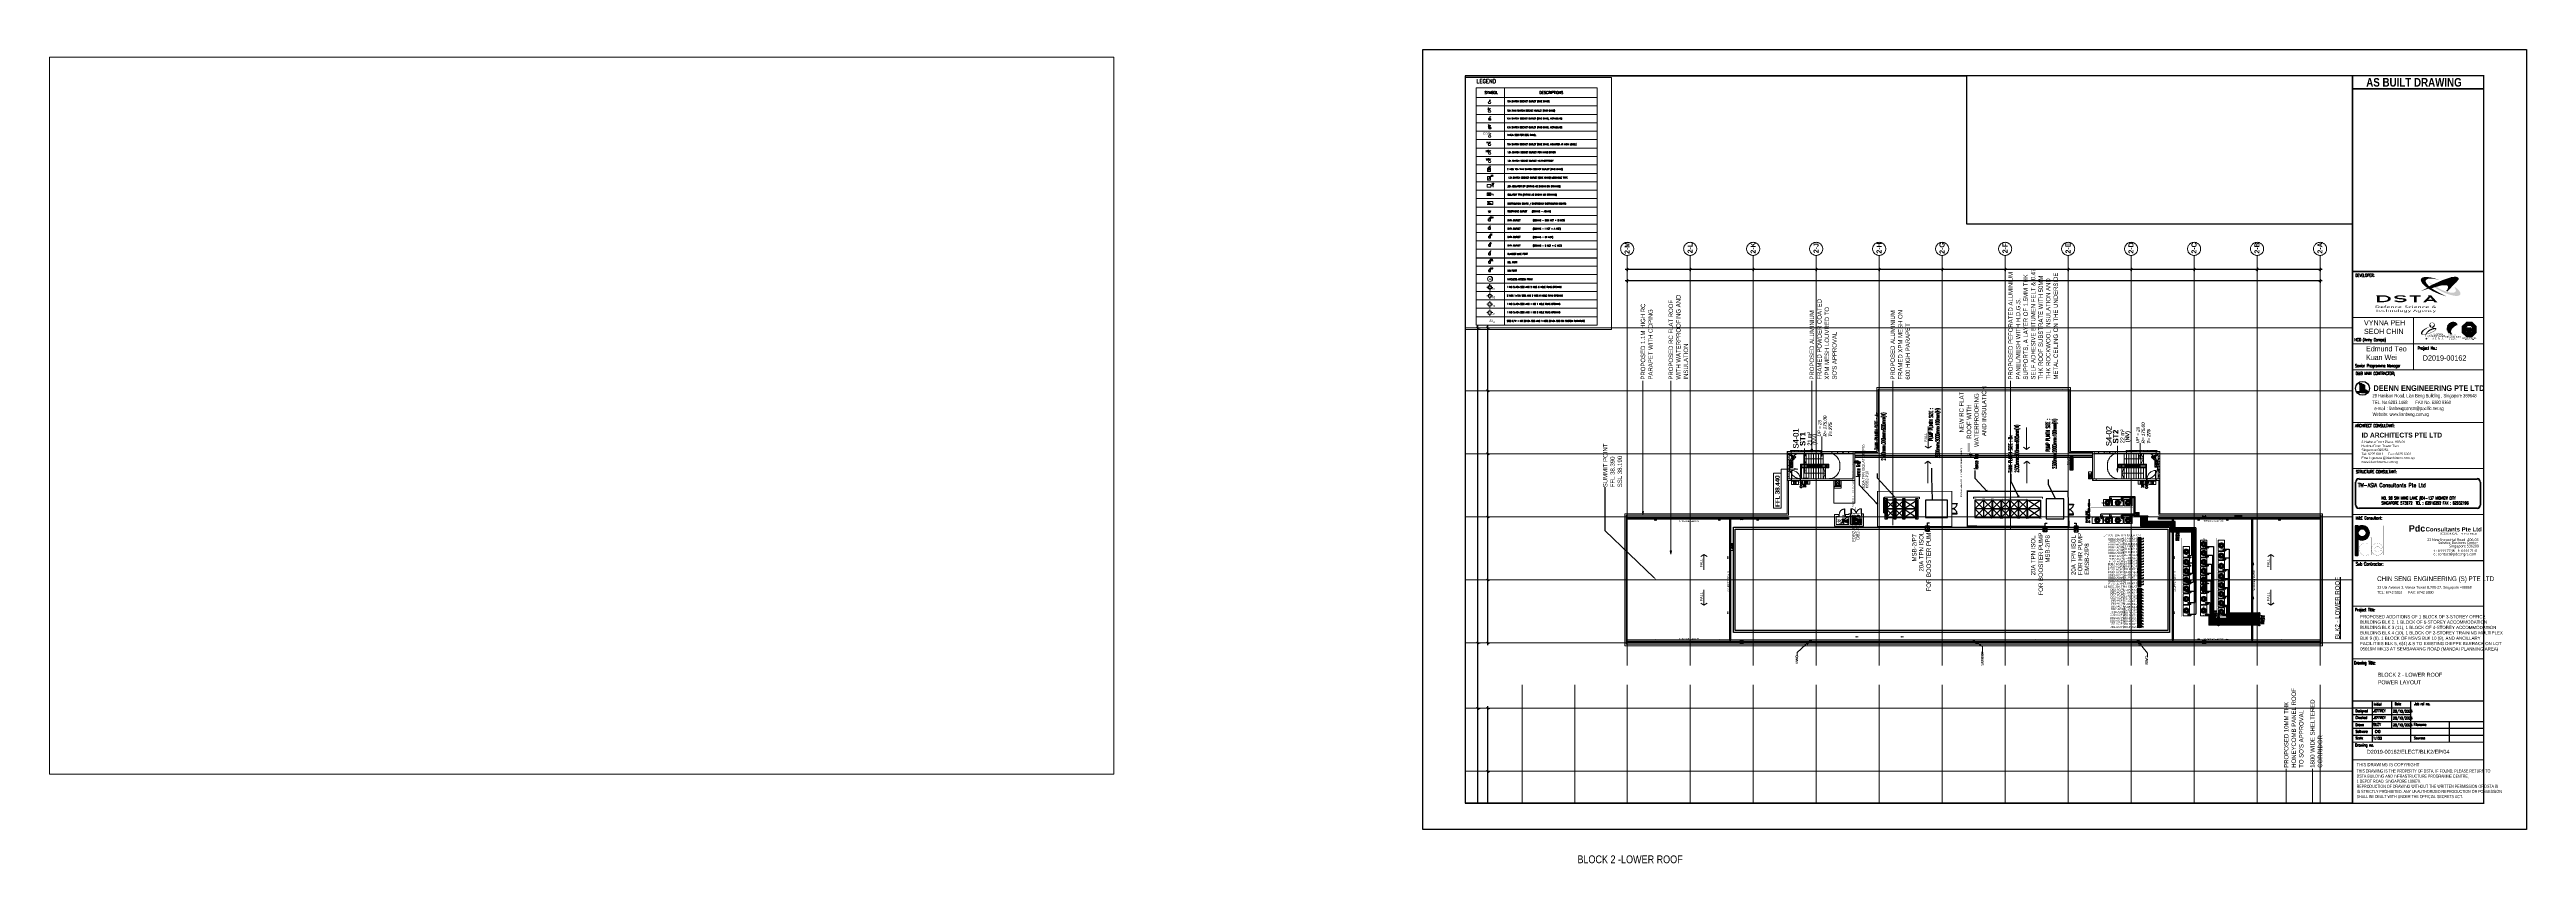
# Paper-space layout 'Layout1' of a CAD drawing. Header units: millimetres. Extents: x 15 to 1902, y -39 to 581.
# The model-space entities are those that its viewports show. They can reach past a viewport. Long polylines and large blocks are cut down to what shows.
import ezdxf
from ezdxf import colors
from ezdxf.entities.mleader import LeaderData, LeaderLine
from ezdxf.enums import TextEntityAlignment as Align
from ezdxf.lldxf.tags import DXFTag
from ezdxf.math import Vec2, Vec3

# ---------------------------------------------------------------- set-up
doc = ezdxf.new("R2010")
doc.units = ezdxf.units.MM
doc.header["$LTSCALE"] = 0.5
doc.header["$PDMODE"] = 3
for name, pattern in [('DASHED', [19.05, 12.7, -6.35]), ('HIDDEN', [9.525, 6.35, -3.175]), ('IDA - Grid Line', [3500, 2000, -500, 500, -500]), ('IDA - Hidden 065', [537.5, 375, -162.5]), ('IDA - Hidden 2-1', [750, 500, -250])]:
    doc.linetypes.add(name, pattern=pattern)
doc.layers.get('0').update_dxf_attribs({"color": 8})
doc.layers.get('Defpoints').update_dxf_attribs({"color": 8})
for name, color, linetype, lineweight in [('0-1', 8, 'Continuous', 5), ('1599_DB_A_BLK2_HQ_R21-2ND STOREY 20230517--$0$A-_DOOR----_E-1', 6, 'Continuous', 9), ('A-_ANOT----_A', 7, 'Continuous', 9), ('A-_ANOT----_A-2', 7, 'Continuous', 9), ('A-_ANOT----_D', 7, 'Continuous', 9), ('A-_ANOTTBLK_P', 7, 'Continuous', 9), ('A-_ANOTTEXT_T', 7, 'Continuous', 9), ('A-_DETA----_ED-1', 7, 'Continuous', 9), ('A-_ROOMNAME_A', 8, 'Continuous', 9), ('A-_WALLPRTN_E', 8, 'Continuous', 9), ('E-_LIGT----_E', 8, 'Continuous', 9), ('G-ANNO-TTLB', 6, 'Continuous', 9), ('G-ANNO-TTLB-THIN', 151, 'Continuous', 9), ('G-ANNO-TTLB-WIDE', 214, 'Continuous', 50), ('M-_WATR----_E', 7, 'Continuous', 9), ('M-ACMV TEXT', 7, 'Continuous', 5), ('M-ACMV_Control Panel', 1, 'Continuous', 20), ('M-ACMV_Power', 8, 'REFRIGERANT', 25), ('S-_ANOTGRID_E', 7, 'Continuous', 9), ('S-_COLN----_E-2', 7, 'Continuous', 9), ('S-_STRC----_A-1', 7, 'Continuous', 9)]:
    doc.layers.add(name, color=color, linetype=linetype, lineweight=lineweight)
for name, color, linetype in [('0-LOWER ROOF', 7, 'Continuous'), ('1', 3, 'Continuous'), ('_KTI_CONTROL', 8, 'Continuous'), ('A-_ANOTTBLK----_E-', 8, 'Continuous'), ('A-_ANOTTBLK_--_N', 8, 'Continuous'), ('A-_ANOTTBLK_A-TXT', 8, 'Continuous'), ('A-_ANOTTBLK_E-', 8, 'Continuous'), ('BMS', 4, 'Continuous'), ('D2014-00335-020_C_TB$0$S-_ANOTTBLK_H-_', 8, 'Continuous'), ('E-_LITG _ CKT -EDB', 160, 'HIDDEN'), ('E-ABC pt', 94, 'Continuous'), ('E-Cable Tray', 30, 'CABLE'), ('E-Cable Trunking', 30, 'CABLE'), ('E-DB', 240, 'Continuous'), ('E-EDB', 160, 'Continuous'), ('E-P-Iso-DB', 1, 'Continuous'), ('E-P-Iso-EDB', 160, 'Continuous'), ('E-P-SSO-EDB', 5, 'Continuous'), ('E-PWR-FCU', 6, 'Continuous'), ('E-SOB BOX', 222, 'Continuous'), ('FENCE LINE', 7, 'S-FENCE'), ('LEG', 7, 'Continuous'), ('M-_ACON-MVEN-_N', 222, 'Continuous'), ('M-_DWAT FHP', 1, 'Continuous'), ('M-_DWAT----_E-N', 1, 'Continuous'), ('M-_DWATCOPI_E', 160, 'Continuous'), ('M-_DWATCOPI_E-N', 1, 'Continuous'), ('M-_FIRE----_T-_N', 3, 'Continuous'), ('M-_SANI----_T-N', 160, 'Continuous'), ('M-_SANITEXT', 160, 'Continuous'), ('M-ACMV_Condensing Unit', 222, 'Continuous'), ('M-ACMV_Plinth', 5, 'Continuous'), ('M-ACMV_Ref Pipe', 134, '500-1-RP'), ('TITLEBLOCK', 7, 'Continuous')]:
    doc.layers.add(name, color=color, linetype=linetype)
for name, color, linetype, lineweight, true_color in [('A-_ANOT----_D-1', 6, 'Continuous', 9, 0xff00ff), ('A-_DETA----_E-1', 6, 'Continuous', 9, 0xff00ff), ('A-_DETA----_E-2', 6, 'IDA - Hidden 065', 9, 0xff00ff), ('A-_DETA----_E-4', 6, 'IDA - Hidden 2-1', 9, 0xff00ff), ('A-_DETA----_ED', 6, 'Continuous', 9, 0xff00ff), ('A-_DETA----_ED-2', 1, 'Continuous', 9, 0xff0000), ('A-_DETA----_ED-3', 6, 'IDA - Hidden 065', 9, 0xff00ff), ('A-_DOOR----_E-1', 1, 'Continuous', 9, 0xff0000), ('A-_FLOR----_E', 6, 'Continuous', 9, 0xff00ff), ('A-_GENM----_M', 6, 'Continuous', 9, 0xff00ff), ('A-_GENM----_M-9', 5, 'Continuous', 9, 0x0000ff), ('A-_HANR----_E3', 6, 'Continuous', 9, 0xff00ff), ('A-_HANR----_E6', 6, 'Continuous', 9, 0xff00ff), ('A-_WALL----_E', 6, 'Continuous', 9, 0xff00ff), ('A-_WALL----_E-1', 6, 'Continuous', 18, 0xff00ff), ('A-_WALL----_H-2', 9, 'Continuous', 9, 0x808080), ('A-_WALLPRTN_E-1', 6, 'Continuous', 18, 0xff00ff), ('M-_SANIFIXR_E', 6, 'Continuous', 9, 0xff00ff), ('M-_WATR----_E-1', 7, 'Continuous', 9, 0x007f00), ('S-_ANOTGRID_E-1', 9, 'IDA - Grid Line', 9, 0x808080), ('S-_COLN----_E-1', 6, 'Continuous', 25, 0xff00ff), ('S-_STRC----_A', 6, 'Continuous', 9, 0xff00ff), ('S-_STRC----_E', 6, 'Continuous', 9, 0xff00ff)]:
    doc.layers.add(name, color=color, linetype=linetype, lineweight=lineweight, true_color=true_color)
doc.styles.add('Arial', font='arial.ttf', dxfattribs={"height": 375})
doc.styles.add('Arial Narrow', font='ARIALN.TTF', dxfattribs={"height": 250})
doc.styles.add('Arial Narrow_1', font='ARIALN.TTF', dxfattribs={"height": 90})
doc.styles.add('Arial Narrow_10', font='ARIALN.TTF', dxfattribs={"width": 0.9, "height": 2.5})
doc.styles.add('Arial Narrow_12', font='ARIALN.TTF', dxfattribs={"width": 0.8, "height": 2.4})
doc.styles.add('Arial Narrow_13', font='ARIALN.TTF', dxfattribs={"width": 1.1, "height": 2.8})
doc.styles.add('Arial Narrow_3', font='ARIALN.TTF', dxfattribs={"height": 350})
doc.styles.add('Arial Narrow_B', font='ARIALNB.TTF', dxfattribs={"height": 230})
doc.styles.add('Arial Narrow_B_2', font='ARIALNB.TTF', dxfattribs={"height": 300})
doc.styles.add('Arial Narrow_B_4', font='ARIALNB.TTF', dxfattribs={"height": 500})
doc.styles.add('Arial Narrow_I', font='ARIALNI.TTF', dxfattribs={"height": 1.5})
doc.styles.add('Arial Narrow_I_1', font='ARIALNI.TTF', dxfattribs={"height": 375})
doc.styles.add('Arial_1', font='arial.ttf', dxfattribs={"height": 500})
doc.styles.add('Arial_3', font='arial.ttf', dxfattribs={"height": 200})
doc.styles.add('D2014-00335-020_C_TB$0$DE-SELARANG TITLE BLOCK$0$ROMANC', font='ARIALUNI.TTF')
doc.styles.add('D2014-00335-020_C_TB$0$DE-SELARANG TITLE BLOCK$0$Style-WORKING', font='ENGINEERING.shx')
doc.styles.add('MtXpl_Trebuchet_MS', font='trebucbd.ttf')
doc.styles.add('PDC', font='arialbd.ttf', dxfattribs={"width": 0.9, "height": 300})
doc.styles.add('PDC-Add', font='trebuc.ttf')
doc.styles.add('ROMAND', font='romand.shx', dxfattribs={"width": 0.75})
doc.styles.add('ROMANS', font='romans', dxfattribs={"width": 0.75})
doc.styles.add('ROMANS-1', font='romans.shx', dxfattribs={"width": 0.7})
doc.styles.add('RomanS_6', font='romans__.ttf', dxfattribs={"width": 0.65, "height": 2.25})
doc.styles.add('S250', font='romans.shx', dxfattribs={"width": 0.5, "height": 250})
doc.styles.add('SANS2', font='swisscl.ttf')
doc.styles.add('SIMPLEX', font='simplex.shx', dxfattribs={"width": 0.65})
doc.styles.add('SIMPLEX_PSE', font='simplex.shx', dxfattribs={"width": 0.8})
doc.styles.add('StdTitleblock_Inhouse-A1[ura]$0$IN', font='arial.ttf', dxfattribs={"width": 0.8})
doc.styles.add('StdTitleblock_Inhouse-A1[ura]$0$psb', font='arial.ttf')
doc.styles.add('StdTitleblock_Inhouse-A1[ura]$0$QC', font='times.ttf', dxfattribs={"width": 0.7})
doc.styles.add('StdTitleblock_Inhouse-A1[ura]$0$style1', font='trebuc.ttf', dxfattribs={"width": 0.5})
doc.styles.add('StdTitleblock_Inhouse-A1[ura]$0$style4', font='trebuc.ttf', dxfattribs={"width": 0.77})
doc.styles.add('StdTitleblock_Inhouse-A1[ura]$0$style4S', font='trebuc.ttf', dxfattribs={"width": 0.5})
doc.styles.add('Style1', font='IC-simplex.shx', dxfattribs={"width": 0.75})
doc.styles.add('T3', font='simplex.shx', dxfattribs={"width": 0.7, "height": 300})
doc.styles.add('X_1368_ TITLE BLK A1$0$X_1368_ TITLE BLK A1$0$Standard', font='txt_____.ttf')
doc.styles.add('X_PSA-022_GRID$0$Arial Narrow', font='ARIALN.TTF')
doc.linetypes.add('500-1-RP', pattern='A,0.75,-0.5,0.75,-0.5,0.75,-0.5,0.75,-1.7,["RP",Standard,S=1,R=0,X=-1,Y=-0.5],-1.7', length=7.9)
tags = doc.linetypes.add('CABLE', pattern='A,40.443179,-4.660885,["CABLE LADDER",Style1,S=5,R=0,X=0,Y=-2.033496],-62.011117,80.886358,-4.367502,["CABLE LADDER",Style1,S=5,R=0,X=0,Y=-2.033496],-59.907263,40.443179', length=292.719483).pattern_tags.tags
tags[19] = DXFTag(74, 10)
tags[6] = DXFTag(74, 10)
tags = doc.linetypes.add('ELE', pattern='A,59.962534,-4.458001,["ELE TRAY",SIMPLEX_PSE,S=5,R=0,X=0,Y=-2.12442],-43.341088', length=107.761623).pattern_tags.tags
tags[6] = DXFTag(74, 10)
tags = doc.linetypes.add('ELE-TRUNKING', pattern='A,60.459334,-4.675852,["ELE",Style1,S=5.6,R=0,X=0,Y=-2.875468],-19.688702', length=84.823888).pattern_tags.tags
tags[6] = DXFTag(74, 10)
doc.linetypes.add('REFRIGERANT', pattern='A,15,-5.08,["R",Standard,S=2.54,R=0,X=-2.54,Y=-1.27],-5.08', length=25.16)
tags = doc.linetypes.add('S-FENCE', pattern='A,0.3,-0.1,["/",Standard,S=0.1,R=0,X=-0.05,Y=-0.05],-0.1', length=0.5).pattern_tags.tags
tags[15:16] = [DXFTag(74, 4), DXFTag(75, 0), DXFTag(340, '0'), DXFTag(46, 1.0), DXFTag(50, 0.0), DXFTag(44, 0.0), DXFTag(45, 0.0)]
tags[4:5] = [DXFTag(74, 4), DXFTag(75, 0), DXFTag(340, '0'), DXFTag(46, 1.0), DXFTag(50, 0.0), DXFTag(44, 0.0), DXFTag(45, 0.0)]
doc.dimstyles.new('IDA_-_Arial_-_2_5mm_-_Black_-_Diagonal', dxfattribs={"dimscale": 304.8, "dimtxt": 639.644359, "dimasz": 0.82021, "dimexe": 0.82021, "dimexo": 0.410105, "dimgap": 0, "dimtad": 1, "dimdec": 0, "dimzin": 0, "dimdsep": 46, "dimtxsty": 'Arial Narrow_1', "dimblk1": 'OBLIQUE', "dimblk2": 'OBLIQUE', "dimsah": 1, "dimcen": 0.09, "dimdle": 0.82021, "dimadec": 6, "dimazin": 0, "dimtfac": 1, "dimtdec": 4, "dimtix": 1, "dimtmove": 0, "dimatfit": 3, "dimfxl": 1, "dimtvp": 1, "dimtolj": 1, "dimtzin": 0, "dimarcsym": 2})
doc.dimstyles.new('STANDARD$7', dxfattribs={"dimscale": 500, "dimtxt": 3, "dimasz": 2, "dimexe": 3, "dimexo": 2, "dimgap": 2, "dimtad": 0, "dimdec": 1, "dimzin": 15, "dimdsep": 46, "dimtxsty": 'ROMANS', "dimcen": 2, "dimdle": 3, "dimclrd": 256, "dimclre": 256, "dimclrt": 6, "dimadec": 0, "dimazin": 0, "dimtfac": 1, "dimtdec": 1, "dimtix": 1, "dimtmove": 2, "dimatfit": 3, "dimfxl": 1, "dimtolj": 1, "dimtzin": 15, "dimarcsym": 0})
doc.dimstyles.new('X_PSA-022_GRID$0$KCL-200', dxfattribs={"dimscale": 200, "dimtxt": 2.5, "dimasz": 1.5, "dimexe": 1, "dimexo": 1, "dimgap": 1, "dimtad": 1, "dimdec": 0, "dimzin": 0, "dimdsep": 46, "dimtxsty": 'X_PSA-022_GRID$0$Arial Narrow', "dimblk": 'X_PSA-022_GRID$0$_ARCHTICK', "dimcen": 1.5, "dimdle": 1, "dimclrt": 256, "dimadec": 0, "dimazin": 0, "dimtfac": 1, "dimtdec": 0, "dimtix": 1, "dimtmove": 2, "dimatfit": 3, "dimfxl": 1, "dimtolj": 1, "dimtzin": 0, "dimlwd": -1, "dimlwe": -1, "dimarcsym": 0})
pattern_1 = [(0, (1295.30244, 169.24093), (0.11077846, 0.22155691), [0, -0.22155691])]
pattern_2 = [(0, (89296.6, 0), (635, 635), [79.375, -555.625]), (90, (89296.6, 0), (-635, 635), [79.375, -555.625]), (135, (89375.97, 0), (-635.0003, 0), [112.253, -785.772]), (0, (89376, 357.2), (635, 635), [79.375, -555.625]), (45, (89415.66, 317.5), (0, 635.0003), [56.127, -841.899]), (135, (89415.66, 317.5), (-635.0003, 0), [56.127, -841.899]), (0, (89614.1, 515.94), (635, 635), [112.253, -522.747]), (45, (89614.1, 515.94), (0, 635.0003), [79.375, -818.651]), (135, (89726.35, 515.94), (-635.0003, 0), [79.375, -818.651]), (90, (89733.16, 158.75), (-635, 635), [79.375, -555.625]), (45, (89733.16, 158.75), (0, 635.0003), [56.127, -841.899]), (135, (89772.84, 198.44), (-635.0003, 0), [56.127, -841.899]), (0, (89376, 158.75), (635, 635), [39.687, -531.812]), (0, (89852.2, 317.5), (635, 635), [39.687, -531.812]), (90, (89653.8, 396.9), (-635, 635), [39.687, -531.812]), (135, (89733.16, 39.7), (-635.0003, 0), [56.127, -841.899]), (135, (89455.34, 476.25), (-635.0003, 0), [56.127, -841.899]), (45, (89594.25, 208.36), (0, 635.0003), [56.127, -841.899]), (90, (89514.9, 79.4), (-635, 635), [9.922, -625.078]), (90, (89544.64, 347.27), (-635, 635), [9.922, -625.078]), (90, (89842.3, 456.4), (-635, 635), [9.922, -625.078]), (90, (89852.2, 119.06), (-635, 635), [9.922, -625.078])]

# ---------------------------------------------------------------- blocks, each defined once
blk = doc.blocks.new('pdc logo')
at = {"layer": '_KTI_CONTROL'}
h = blk.add_hatch(color=5, dxfattribs=at)
h.dxf.hatch_style = 1
h.paths.add_polyline_path([(2157.6, -611.2, -1), (2152.8, -611.2, -1)], flags=16)
edge = h.paths.add_edge_path()
edge.add_arc((2152.4, -607.2), 0.4, 360, 450)
edge.add_line((2152.4, -606.8), (2151.2, -606.8))
edge.add_arc((2151.2, -607.2), 0.32, 90, 180)
edge.add_line((2150.9, -607.2), (2150.9, -624.6))
edge.add_arc((2151.2, -624.6), 0.32, 180, 270)
edge.add_line((2151.2, -624.9), (2152.5, -624.9))
edge.add_arc((2152.5, -624.6), 0.32, 270, 360)
edge.add_line((2152.8, -624.6), (2152.8, -614.8))
edge.add_arc((2155.2, -611.2), 4.34, 236.1056, 450)
edge.add_arc((2155.2, -611.2), 4.34, 90, 123.8944)
edge.add_line((2152.8, -607.6), (2152.8, -607.2))
blk.add_line((2151.8, -612.1), (2151.8, -612.1), dxfattribs=at)
at = {"layer": '_KTI_CONTROL', "color": 5}
for p, q in [((2160.2, -613.9), (2160.2, -613.9)), ((2166.7, -620.6), (2166.7, -620.6)), ((2166.7, -621.7), (2166.7, -621.7))]:
    blk.add_line(p, q, dxfattribs=at)
at = {"layer": '_KTI_CONTROL'}
blk.add_lwpolyline([(2151.3, -624.9, 0.08, 0.08, 0), (2168, -624.9, 0.08, 0.08, 0.414214), (2168.4, -624.5, 0.08, 0.08, 0), (2168.4, -607.2, 0.08, 0.08, 0.414214), (2168, -606.8, 0.08, 0.08, 0), (2151.3, -606.8, 0.08, 0, 0.414214), (2150.9, -607.2, 0, 0, 0), (2150.9, -624.5, 0, 0.08, 0.414214)], format="xyseb", close=True, dxfattribs=at)
blk.add_lwpolyline([(2152.8, -607.6), (2152.8, -607.2, 0.414214), (2152.4, -606.8), (2151.2, -606.8, 0.414214), (2150.9, -607.2), (2150.9, -624.6, 0.414214), (2151.2, -624.9), (2152.5, -624.9, 0.414214), (2152.8, -624.6), (2152.8, -614.8, 1.350121), (2155.2, -606.8)], format="xyb", dxfattribs=at)
at = {"layer": '_KTI_CONTROL', "color": 5, "const_width": 0.08}
for points in [[(2159.2, -624.3, 0.604222), (2159, -624.2, -1.673231), (2158.3, -617.8, 0.53158), (2158.8, -617.5), (2158.8, -614.1, -0.414214), (2159.2, -613.7), (2160.3, -613.7, -0.414214), (2160.7, -614.1), (2160.7, -624.5, -0.414214), (2160.4, -624.9), (2159.6, -624.9, -0.414214), (2159.2, -624.5)], [(2166.7, -621.7, -0.600855), (2167.5, -623.2, -3.270946), (2167.5, -619.1, -0.600855), (2166.7, -620.6, -0.249332), (2165.9, -620.2, 3.270946), (2165.9, -622.1, -0.249332)]]:
    blk.add_lwpolyline(points, format="xyb", close=True, dxfattribs=at)
blk.add_lwpolyline([(2158.7, -621.2, 1712.893325), (2158.7, -621.2)], format="xyb", dxfattribs=at)
at = {"layer": '_KTI_CONTROL'}
blk.add_circle((2155.2, -611.2), 2.42, dxfattribs=at)
blk.add_arc((2155.2, -611.2), 4.34, 236.1056, 123.8944, dxfattribs=at)
blk = doc.blocks.new('A$C62FE11C2')
at = {"layer": '_KTI_CONTROL', "xscale": 1.25, "yscale": 1.25, "zscale": 1.25}
blk.add_blockref('pdc logo', (-2684.7, 783.7), dxfattribs=at)
at = {"layer": '_KTI_CONTROL', "color": 5, "style": 'PDC'}
blk.add_text('Pdc ', height=4.86, dxfattribs=at).set_placement((44.9, 20.7))
at = {"layer": '_KTI_CONTROL', "color": 7, "style": 'PDC'}
blk.add_text('Consultants Pte Ltd', height=3.24, dxfattribs=at).set_placement((57.7, 20.8))
at = {"layer": 'A-_ANOTTBLK_E-', "color": 7}
for s, style, p in [('23 New Industrial Road  #06-03', 'PDC-Add', (58.8, 13.5)), (': 6444 7748 ', 'PDC-Add', (65.5, 5.1)), (': contact@pdcengrs.com', 'MtXpl_Trebuchet_MS', (65.5, 2.6)), ('Solstice Business Center', 'PDC-Add', (67.3, 11.2)), ('Singapore 536209', 'PDC-Add', (75.6, 8.7)), (': 6444 7141', 'PDC-Add', (83.2, 5.1))]:
    blk.add_text(s, height=2, dxfattribs=dict(at, style=style)).set_placement(p)
at = {"layer": 'A-_ANOTTBLK_E-', "color": 5, "style": 'MtXpl_Trebuchet_MS'}
for s, p in [('e', (63.6, 2.6)), ('t', (63.7, 5.1)), ('f', (82.2, 5.1))]:
    blk.add_text(s, height=2, dxfattribs=at).set_placement(p)
at = {"layer": 'A-_ANOTTBLK_E-', "color": 7, "char_height": 1.387, "width": 77.284, "attachment_point": 1, "style": 'X_1368_ TITLE BLK A1$0$X_1368_ TITLE BLK A1$0$Standard'}
for s, insert in [('{\\fArial|b0|i0|c0|p34;\\T1.1;MECHANICAL}', (68.4, 19.8)), ('{\\fArial|b0|i0|c0|p34;\\T1.1;+}', (82.5, 19.8)), ('{\\fArial|b0|i0|c0|p34;\\T1.1;ELECTRICAL    }', (84.4, 19.7))]:
    blk.add_mtext(s, dxfattribs=dict(at, insert=insert))
blk = doc.blocks.new('*X75')
at = {"color": 0}
for p, q in [((105083, 16093), (105267, 16278)), ((105083, 16111), (105250, 16278)), ((105083, 16129), (105232, 16278)), ((105083, 16146), (105214, 16278)), ((105083, 16164), (105197, 16278)), ((105083, 16182), (105179, 16278)), ((105083, 16199), (105161, 16278)), ((105083, 16217), (105144, 16278)), ((105083, 16235), (105126, 16278)), ((105083, 16252), (105108, 16278)), ((105083, 16270), (105090, 16278)), ((105083, 16076), (105281, 16274)), ((105083, 16058), (105281, 16257)), ((105083, 16040), (105281, 16239)), ((105083, 16023), (105281, 16221)), ((105083, 16005), (105281, 16203)), ((105083, 15987), (105281, 16186)), ((105083, 15970), (105281, 16168)), ((105083, 15952), (105281, 16150)), ((105083, 15934), (105281, 16133)), ((105083, 15917), (105281, 16115)), ((105083, 15899), (105281, 16097)), ((105083, 15881), (105281, 16080)), ((105083, 15863), (105281, 16062)), ((105083, 15846), (105281, 16044)), ((105083, 15828), (105281, 16027)), ((105083, 15810), (105281, 16009)), ((105083, 15793), (105281, 15991)), ((105083, 15775), (105281, 15974)), ((105083, 15757), (105281, 15956)), ((105083, 15740), (105281, 15938)), ((105083, 15722), (105281, 15921)), ((105083, 15704), (105281, 15903)), ((105083, 15687), (105281, 15885)), ((105083, 15669), (105281, 15868)), ((105083, 15651), (105281, 15850)), ((105083, 15634), (105281, 15832)), ((105083, 15616), (105281, 15815)), ((105083, 15598), (105281, 15797)), ((105083, 15581), (105281, 15779)), ((105083, 15563), (105281, 15762)), ((105083, 15545), (105281, 15744)), ((105083, 15528), (105281, 15726)), ((105083, 15510), (105281, 15709)), ((105083, 15492), (105281, 15691)), ((105083, 15475), (105281, 15673)), ((105083, 15457), (105281, 15655)), ((105083, 15439), (105281, 15638)), ((105083, 15422), (105281, 15620)), ((105083, 15404), (105281, 15602)), ((105083, 15386), (105281, 15585)), ((105083, 15369), (105281, 15567)), ((105083, 15351), (105281, 15549)), ((105083, 15333), (105281, 15532)), ((105083, 15315), (105281, 15514)), ((105083, 15298), (105281, 15496)), ((105083, 15280), (105281, 15479)), ((105083, 15262), (105281, 15461)), ((105084, 15247), (105281, 15443)), ((105102, 15247), (105281, 15426)), ((105120, 15247), (105281, 15408)), ((105137, 15247), (105281, 15390)), ((105155, 15247), (105281, 15373)), ((105173, 15247), (105281, 15355)), ((105191, 15247), (105281, 15337)), ((105208, 15247), (105281, 15320)), ((105226, 15247), (105281, 15302)), ((105244, 15247), (105281, 15284)), ((105261, 15247), (105281, 15267)), ((105279, 15247), (105281, 15249)), ((105438, 16078), (105543, 16182)), ((105438, 16096), (105525, 16182)), ((105438, 16113), (105507, 16182)), ((105438, 16131), (105490, 16182)), ((105438, 16149), (105472, 16182)), ((105438, 16166), (105454, 16182)), ((105438, 16060), (105546, 16168)), ((105438, 16042), (105546, 16150)), ((105438, 16025), (105546, 16132)), ((105438, 16007), (105546, 16115)), ((105438, 15989), (105546, 16097)), ((105438, 15972), (105546, 16079)), ((105438, 15954), (105546, 16062)), ((105438, 15936), (105546, 16044)), ((105438, 15919), (105546, 16026)), ((105438, 15901), (105546, 16009)), ((105438, 15883), (105546, 15991)), ((105438, 15866), (105546, 15973)), ((105438, 15848), (105546, 15956)), ((105438, 15830), (105546, 15938)), ((105438, 15813), (105546, 15920)), ((105438, 15795), (105546, 15903)), ((105438, 15777), (105546, 15885)), ((105438, 15760), (105546, 15867)), ((105438, 15742), (105546, 15850)), ((105438, 15724), (105546, 15832)), ((105438, 15707), (105546, 15814)), ((105438, 15689), (105546, 15797)), ((105438, 15671), (105546, 15779)), ((105438, 15654), (105546, 15761)), ((105438, 15636), (105546, 15743)), ((105438, 15618), (105546, 15726)), ((105438, 15601), (105546, 15708)), ((105438, 15583), (105546, 15690)), ((105438, 15565), (105546, 15673)), ((105438, 15548), (105546, 15655)), ((105438, 15530), (105546, 15637)), ((105438, 15512), (105546, 15620)), ((105438, 15494), (105546, 15602)), ((105438, 15477), (105546, 15584)), ((105438, 15459), (105546, 15567)), ((105438, 15441), (105546, 15549)), ((105438, 15424), (105546, 15531)), ((105438, 15406), (105546, 15514)), ((105438, 15388), (105546, 15496)), ((105438, 15371), (105546, 15478)), ((105438, 15353), (105546, 15461)), ((105438, 15335), (105546, 15443)), ((105438, 15318), (105546, 15425)), ((105438, 15300), (105546, 15408)), ((105438, 15282), (105546, 15390)), ((105438, 15265), (105546, 15372)), ((105441, 15250), (105546, 15355)), ((105459, 15250), (105546, 15337)), ((105476, 15250), (105546, 15319)), ((105494, 15250), (105546, 15302)), ((105512, 15250), (105546, 15284)), ((105529, 15250), (105546, 15266)), ((105686, 15441), (105689, 15445)), ((105686, 15424), (105707, 15445)), ((105686, 15406), (105724, 15445)), ((105686, 15388), (105742, 15445)), ((105686, 15371), (105750, 15435)), ((105686, 15353), (105750, 15418)), ((105686, 15335), (105750, 15400)), ((105686, 15318), (105750, 15382)), ((105686, 15300), (105750, 15364)), ((105686, 15282), (105750, 15347)), ((105686, 15265), (105750, 15329)), ((105686, 15247), (105750, 15311)), ((105692, 15236), (105750, 15294)), ((105710, 15236), (105750, 15276)), ((105728, 15236), (105750, 15258)), ((105745, 15236), (105750, 15241)), ((105886, 15394), (105893, 15401)), ((105886, 15377), (105910, 15401)), ((105886, 15359), (105928, 15401)), ((105886, 15341), (105941, 15396)), ((105886, 15324), (105941, 15378)), ((105886, 15306), (105941, 15360)), ((105886, 15288), (105941, 15343)), ((105886, 15271), (105941, 15325)), ((105886, 15253), (105941, 15307)), ((105892, 15241), (105941, 15290)), ((105910, 15241), (105941, 15272)), ((105928, 15241), (105941, 15254))]:
    blk.add_line(p, q, dxfattribs=at)
blk = doc.blocks.new('*X76')
at = {"color": 0}
for p, q in [((104618, 15191), (104621, 15194)), ((104622, 15182), (104634, 15194)), ((104627, 15174), (104647, 15194)), ((104632, 15165), (104661, 15194)), ((104637, 15157), (104674, 15194)), ((104642, 15149), (104687, 15194)), ((104647, 15141), (104700, 15194)), ((104652, 15133), (104714, 15194)), ((104658, 15125), (104727, 15194)), ((104663, 15117), (104740, 15194)), ((104668, 15109), (104753, 15194)), ((104674, 15101), (104767, 15194)), ((104684, 15098), (104780, 15194)), ((104697, 15098), (104793, 15194)), ((104711, 15098), (104806, 15194)), ((104724, 15098), (104820, 15194)), ((104737, 15098), (104833, 15194)), ((104750, 15098), (104846, 15194)), ((104764, 15098), (104859, 15194)), ((104777, 15098), (104873, 15194)), ((104790, 15098), (104886, 15194)), ((104803, 15098), (104899, 15194)), ((104817, 15098), (104912, 15194)), ((104830, 15098), (104926, 15194)), ((104843, 15098), (104939, 15194)), ((104857, 15098), (104952, 15194)), ((104870, 15098), (104966, 15194)), ((104883, 15098), (104979, 15194)), ((104896, 15098), (104992, 15194)), ((104910, 15098), (105005, 15194)), ((104923, 15098), (105019, 15194)), ((104936, 15098), (105032, 15194)), ((104949, 15098), (105045, 15194)), ((104963, 15098), (105058, 15194)), ((104976, 15098), (105072, 15194)), ((104989, 15098), (105085, 15194)), ((105002, 15098), (105098, 15194)), ((105016, 15098), (105111, 15194)), ((105029, 15098), (105125, 15194)), ((105042, 15098), (105138, 15194)), ((105055, 15098), (105151, 15194)), ((105069, 15098), (105164, 15194)), ((105082, 15098), (105178, 15194)), ((105095, 15098), (105191, 15194)), ((105108, 15098), (105204, 15194)), ((105122, 15098), (105217, 15194)), ((105135, 15098), (105231, 15194)), ((105148, 15098), (105244, 15194)), ((105161, 15098), (105257, 15194)), ((105175, 15098), (105270, 15194)), ((105188, 15098), (105284, 15194)), ((105201, 15098), (105297, 15194)), ((105214, 15098), (105304, 15187)), ((105228, 15098), (105304, 15175)), ((105241, 15098), (105318, 15175)), ((105254, 15098), (105331, 15175)), ((105268, 15098), (105344, 15175)), ((105281, 15098), (105357, 15175)), ((105294, 15098), (105371, 15175)), ((105305, 15082), (105397, 15175)), ((105307, 15098), (105384, 15175)), ((105318, 15082), (105410, 15175)), ((105331, 15082), (105424, 15175)), ((105344, 15082), (105437, 15175)), ((105358, 15082), (105450, 15175)), ((105371, 15082), (105463, 15175)), ((105384, 15082), (105477, 15175)), ((105397, 15082), (105490, 15175)), ((105411, 15082), (105503, 15175)), ((105424, 15082), (105516, 15175)), ((105437, 15082), (105530, 15175)), ((105450, 15082), (105543, 15175)), ((105464, 15082), (105556, 15175)), ((105477, 15082), (105569, 15175)), ((105490, 15082), (105583, 15175)), ((105503, 15082), (105596, 15175)), ((105517, 15082), (105609, 15175)), ((105530, 15082), (105623, 15175)), ((105543, 15082), (105619, 15158)), ((105556, 15082), (105629, 15155)), ((105570, 15082), (105643, 15155)), ((105583, 15082), (105656, 15155)), ((105596, 15082), (105669, 15155)), ((105610, 15082), (105682, 15155)), ((105623, 15082), (105696, 15155)), ((105623, 15069), (105709, 15155)), ((105626, 15059), (105722, 15155)), ((105640, 15059), (105735, 15155)), ((105653, 15059), (105749, 15155)), ((105666, 15059), (105762, 15155)), ((105679, 15059), (105775, 15155)), ((105693, 15059), (105788, 15155)), ((105706, 15059), (105802, 15155)), ((105719, 15059), (105815, 15155)), ((105732, 15059), (105828, 15155)), ((105746, 15059), (105841, 15155)), ((105759, 15059), (105855, 15155)), ((105772, 15059), (105868, 15155)), ((105786, 15059), (105881, 15155)), ((105799, 15059), (105895, 15155)), ((105812, 15059), (105908, 15155)), ((105825, 15059), (105921, 15155)), ((105839, 15059), (105934, 15155)), ((105852, 15059), (105948, 15155)), ((105865, 15059), (105961, 15155)), ((105878, 15059), (105974, 15155)), ((105892, 15059), (105987, 15155)), ((105905, 15059), (106001, 15155)), ((105918, 15059), (106014, 15155)), ((105931, 15059), (106027, 15155)), ((105945, 15059), (106040, 15155)), ((105958, 15059), (106054, 15155)), ((105971, 15059), (106067, 15155)), ((105984, 15059), (106080, 15155)), ((105998, 15059), (106093, 15155)), ((106011, 15059), (106107, 15155)), ((106024, 15059), (106120, 15155)), ((106037, 15059), (106133, 15155)), ((106051, 15059), (106146, 15155)), ((106064, 15059), (106160, 15155)), ((106077, 15059), (106173, 15155)), ((106090, 15059), (106186, 15155)), ((106104, 15059), (106199, 15155)), ((106117, 15059), (106213, 15155)), ((106130, 15059), (106226, 15155)), ((106143, 15059), (106239, 15155)), ((106170, 15059), (106222, 15112)), ((106183, 15059), (106185, 15061))]:
    blk.add_line(p, q, dxfattribs=at)
blk = doc.blocks.new('ACMV ISOL')
at = {"layer": 'E-P-Iso-DB'}
for p, q in [((-221, 612), (221, 0)), ((221, 612), (-221, 0)), ((0, 612), (0, 967)), ((0, 967), (229, 967))]:
    blk.add_line(p, q, dxfattribs=at)
blk.add_lwpolyline([(-221, 612), (221, 612), (221, 0), (-221, 0)], close=True, dxfattribs=at)
blk = doc.blocks.new('E-2MC SSO')
at = {"layer": 'E-P-SSO-EDB'}
h = blk.add_hatch(color=256, dxfattribs=at)
h.dxf.hatch_style = 1
edge = h.paths.add_edge_path()
edge.add_arc((0, 141), 277, 329.47295, 570.52705)
edge.add_line((-239, 0), (239, 0))
for p, q in [((-239, 0), (239, 0)), ((0, 418), (0, 798)), ((0, 418), (201, 726)), ((201, 726), (324, 567))]:
    blk.add_line(p, q, dxfattribs=at)
blk.add_arc((0, 141), 277, 329.47295, 210.52705, dxfattribs=at)
at = {"layer": 'E-P-SSO-EDB', "lineweight": 18, "style": 'T3', "width": 0.8}
blk.add_text('2', height=334, dxfattribs=at).set_placement((-273, 485))
blk = doc.blocks.new('3P ISO EDB')
at = {"layer": 'E-P-Iso-EDB'}
for p, q in [((-336, 530), (47, 9)), ((47, 530), (-336, 9))]:
    blk.add_line(p, q, dxfattribs=at)
blk.add_lwpolyline([(-336, 530), (47, 530), (47, 9), (-336, 9)], close=True, dxfattribs=at)
blk.add_lwpolyline([(47, 837), (-149, 837), (-149, 530)], dxfattribs=at)
blk = doc.blocks.new('EDB')
at = {"layer": 'E-EDB'}
blk.add_hatch(color=256, dxfattribs=at).paths.add_polyline_path([(0, 0), (-1280, 673), (-1280, 0)])
blk.add_line((0, 0), (-1280, 673), dxfattribs=at)
blk.add_lwpolyline([(0, 673), (0, 0), (-1280, 0), (-1280, 673)], close=True, dxfattribs=at)
blk = doc.blocks.new('db-b')
at = {"layer": 'E-DB'}
blk.add_hatch(color=256, dxfattribs=at).paths.add_polyline_path([(218, 749), (-455, -532), (218, -532)])
blk.add_line((218, 749), (-455, -532), dxfattribs=at)
blk.add_lwpolyline([(-455, 749), (218, 749), (218, -532), (-455, -532)], close=True, dxfattribs=at)
blk = doc.blocks.new('3P ISO DB')
at = {"layer": 'E-P-Iso-DB'}
for p, q in [((11, 455), (287, 72)), ((287, 455), (11, 72)), ((149, 455), (149, 677)), ((149, 677), (292, 677))]:
    blk.add_line(p, q, dxfattribs=at)
blk.add_lwpolyline([(11, 455), (287, 455), (287, 72), (11, 72)], close=True, dxfattribs=at)
blk = doc.blocks.new('DDC')
at = {"layer": 'LEG', "color": 30, "lineweight": 13}
blk.add_line((-1844796, 259635), (-1844796, 259433), dxfattribs=at)
blk.add_lwpolyline([(-1844909, 259180), (-1844683, 259179, 2.236068), (-1844909, 259180)], format="xyb", dxfattribs=at)
blk.add_lwpolyline([(-1844796, 259433), (-1844710, 259622), (-1844645, 259600)], dxfattribs=at)
at = {"layer": 'BMS', "color": 30, "style": 'Style1', "width": 0.75}
blk.add_text('DDC', height=300, dxfattribs=at).set_placement((-1845174, 259625), align=Align.MIDDLE)
blk = doc.blocks.new('Grid - 3_0mm Dia-3628821-BLK 2 LOWER ROOF PLAN')
at = {"layer": 'S-_ANOTGRID_E', "color": 8}
blk.add_circle((0, 0), 3, dxfattribs=at)
blk = doc.blocks.new('_Oblique')
at = {"color": 0, "linetype": 'ByBlock', "lineweight": -2}
blk.add_line((-0.5, -0.5), (0.5, 0.5), dxfattribs=at)
blk = doc.blocks.new('*D690')
at = {"layer": 'A-_ANOT----_D', "color": 0, "lineweight": -2, "transparency": 16777216}
for p, q in [((-49840, -22815), (-42140, -22815)), ((-49590, -22763), (-49590, -23065)), ((-42390, -22763), (-42390, -23065))]:
    blk.add_line(p, q, dxfattribs=at)
at = {"layer": 'Defpoints', "color": 0, "transparency": 16777216}
for p in [(-49590, -22638), (-42390, -22638), (-42390, -22815)]:
    blk.add_point(p, dxfattribs=at)
at = {"layer": 'A-_ANOT----_D', "color": 0, "lineweight": -2, "transparency": 16777216, "xscale": 249.9999999999999, "yscale": 249.9999999999999, "zscale": 249.9999999999999, "rotation": 180}
blk.add_blockref('_Oblique', (-49590, -22815), dxfattribs=at)
at = {"layer": 'A-_ANOT----_D', "color": 0, "lineweight": -2, "transparency": 16777216, "xscale": 249.9999999999999, "yscale": 249.9999999999999, "zscale": 249.9999999999999}
blk.add_blockref('_Oblique', (-42390, -22815), dxfattribs=at)
at = {"layer": 'A-_ANOT----_D', "color": 0, "transparency": 16777216, "insert": (-45990, -22769), "char_height": 90, "attachment_point": 5, "style": 'Arial Narrow_1'}
blk.add_mtext('\\A1;7200', dxfattribs=at)
blk = doc.blocks.new('*D691')
at = {"layer": 'A-_ANOT----_D', "color": 0, "lineweight": -2, "transparency": 16777216}
for p, q in [((-42640, -22815), (-34940, -22815)), ((-42390, -22763), (-42390, -23065)), ((-35190, -22763), (-35190, -23065))]:
    blk.add_line(p, q, dxfattribs=at)
at = {"layer": 'Defpoints', "color": 0, "transparency": 16777216}
for p in [(-42390, -22638), (-35190, -22638), (-35190, -22815)]:
    blk.add_point(p, dxfattribs=at)
at = {"layer": 'A-_ANOT----_D', "color": 0, "lineweight": -2, "transparency": 16777216, "xscale": 249.9999999999999, "yscale": 249.9999999999999, "zscale": 249.9999999999999, "rotation": 180}
blk.add_blockref('_Oblique', (-42390, -22815), dxfattribs=at)
at = {"layer": 'A-_ANOT----_D', "color": 0, "lineweight": -2, "transparency": 16777216, "xscale": 249.9999999999999, "yscale": 249.9999999999999, "zscale": 249.9999999999999}
blk.add_blockref('_Oblique', (-35190, -22815), dxfattribs=at)
at = {"layer": 'A-_ANOT----_D', "color": 0, "transparency": 16777216, "insert": (-38790, -22769), "char_height": 90, "attachment_point": 5, "style": 'Arial Narrow_1'}
blk.add_mtext('\\A1;7200', dxfattribs=at)
blk = doc.blocks.new('*D692')
at = {"layer": 'A-_ANOT----_D', "color": 0, "lineweight": -2, "transparency": 16777216}
for p, q in [((-35440, -22815), (-27740, -22815)), ((-35190, -22763), (-35190, -23065)), ((-27990, -22763), (-27990, -23065))]:
    blk.add_line(p, q, dxfattribs=at)
at = {"layer": 'Defpoints', "color": 0, "transparency": 16777216}
for p in [(-35190, -22638), (-27990, -22638), (-27990, -22815)]:
    blk.add_point(p, dxfattribs=at)
at = {"layer": 'A-_ANOT----_D', "color": 0, "lineweight": -2, "transparency": 16777216, "xscale": 249.9999999999999, "yscale": 249.9999999999999, "zscale": 249.9999999999999, "rotation": 180}
blk.add_blockref('_Oblique', (-35190, -22815), dxfattribs=at)
at = {"layer": 'A-_ANOT----_D', "color": 0, "lineweight": -2, "transparency": 16777216, "xscale": 249.9999999999999, "yscale": 249.9999999999999, "zscale": 249.9999999999999}
blk.add_blockref('_Oblique', (-27990, -22815), dxfattribs=at)
at = {"layer": 'A-_ANOT----_D', "color": 0, "transparency": 16777216, "insert": (-31590, -22769), "char_height": 90, "attachment_point": 5, "style": 'Arial Narrow_1'}
blk.add_mtext('\\A1;7200', dxfattribs=at)
blk = doc.blocks.new('*D693')
at = {"layer": 'A-_ANOT----_D', "color": 0, "lineweight": -2, "transparency": 16777216}
for p, q in [((-28240, -22815), (-20540, -22815)), ((-27990, -22763), (-27990, -23065)), ((-20790, -22763), (-20790, -23065))]:
    blk.add_line(p, q, dxfattribs=at)
at = {"layer": 'Defpoints', "color": 0, "transparency": 16777216}
for p in [(-27990, -22638), (-20790, -22638), (-20790, -22815)]:
    blk.add_point(p, dxfattribs=at)
at = {"layer": 'A-_ANOT----_D', "color": 0, "lineweight": -2, "transparency": 16777216, "xscale": 249.9999999999999, "yscale": 249.9999999999999, "zscale": 249.9999999999999, "rotation": 180}
blk.add_blockref('_Oblique', (-27990, -22815), dxfattribs=at)
at = {"layer": 'A-_ANOT----_D', "color": 0, "lineweight": -2, "transparency": 16777216, "xscale": 249.9999999999999, "yscale": 249.9999999999999, "zscale": 249.9999999999999}
blk.add_blockref('_Oblique', (-20790, -22815), dxfattribs=at)
at = {"layer": 'A-_ANOT----_D', "color": 0, "transparency": 16777216, "insert": (-24390, -22769), "char_height": 90, "attachment_point": 5, "style": 'Arial Narrow_1'}
blk.add_mtext('\\A1;7200', dxfattribs=at)
blk = doc.blocks.new('*D694')
at = {"layer": 'A-_ANOT----_D', "color": 0, "lineweight": -2, "transparency": 16777216}
for p, q in [((-21040, -22815), (-13340, -22815)), ((-20790, -22763), (-20790, -23065)), ((-13590, -22763), (-13590, -23065))]:
    blk.add_line(p, q, dxfattribs=at)
at = {"layer": 'Defpoints', "color": 0, "transparency": 16777216}
for p in [(-20790, -22638), (-13590, -22638), (-13590, -22815)]:
    blk.add_point(p, dxfattribs=at)
at = {"layer": 'A-_ANOT----_D', "color": 0, "lineweight": -2, "transparency": 16777216, "xscale": 249.9999999999999, "yscale": 249.9999999999999, "zscale": 249.9999999999999, "rotation": 180}
blk.add_blockref('_Oblique', (-20790, -22815), dxfattribs=at)
at = {"layer": 'A-_ANOT----_D', "color": 0, "lineweight": -2, "transparency": 16777216, "xscale": 249.9999999999999, "yscale": 249.9999999999999, "zscale": 249.9999999999999}
blk.add_blockref('_Oblique', (-13590, -22815), dxfattribs=at)
at = {"layer": 'A-_ANOT----_D', "color": 0, "transparency": 16777216, "insert": (-17190, -22769), "char_height": 90, "attachment_point": 5, "style": 'Arial Narrow_1'}
blk.add_mtext('\\A1;7200', dxfattribs=at)
blk = doc.blocks.new('*D695')
at = {"layer": 'A-_ANOT----_D', "color": 0, "lineweight": -2, "transparency": 16777216}
for p, q in [((-78915, -21680), (-56815, -21680)), ((-78665, -21628), (-78665, -21930)), ((-57065, -21628), (-57065, -21930))]:
    blk.add_line(p, q, dxfattribs=at)
at = {"layer": 'Defpoints', "color": 0, "transparency": 16777216}
for p in [(-78665, -21503), (-57065, -21503), (-57065, -21680)]:
    blk.add_point(p, dxfattribs=at)
at = {"layer": 'A-_ANOT----_D', "color": 0, "lineweight": -2, "transparency": 16777216, "xscale": 249.9999999999999, "yscale": 249.9999999999999, "zscale": 249.9999999999999, "rotation": 180}
blk.add_blockref('_Oblique', (-78665, -21680), dxfattribs=at)
at = {"layer": 'A-_ANOT----_D', "color": 0, "lineweight": -2, "transparency": 16777216, "xscale": 249.9999999999999, "yscale": 249.9999999999999, "zscale": 249.9999999999999}
blk.add_blockref('_Oblique', (-57065, -21680), dxfattribs=at)
at = {"layer": 'A-_ANOT----_D', "color": 0, "transparency": 16777216, "insert": (-67865, -21634), "char_height": 90, "attachment_point": 5, "style": 'Arial Narrow_1'}
blk.add_mtext('\\A1;21600', dxfattribs=at)
blk = doc.blocks.new('*D696')
at = {"layer": 'A-_ANOT----_D', "color": 0, "lineweight": -2, "transparency": 16777216}
for p, q in [((-57315, -21680), (-49340, -21680)), ((-57065, -21628), (-57065, -21930)), ((-49590, -21628), (-49590, -21930))]:
    blk.add_line(p, q, dxfattribs=at)
at = {"layer": 'Defpoints', "color": 0, "transparency": 16777216}
for p in [(-57065, -21503), (-49590, -21503), (-49590, -21680)]:
    blk.add_point(p, dxfattribs=at)
at = {"layer": 'A-_ANOT----_D', "color": 0, "lineweight": -2, "transparency": 16777216, "xscale": 249.9999999999999, "yscale": 249.9999999999999, "zscale": 249.9999999999999, "rotation": 180}
blk.add_blockref('_Oblique', (-57065, -21680), dxfattribs=at)
at = {"layer": 'A-_ANOT----_D', "color": 0, "lineweight": -2, "transparency": 16777216, "xscale": 249.9999999999999, "yscale": 249.9999999999999, "zscale": 249.9999999999999}
blk.add_blockref('_Oblique', (-49590, -21680), dxfattribs=at)
at = {"layer": 'A-_ANOT----_D', "color": 0, "transparency": 16777216, "insert": (-53327, -21634), "char_height": 90, "attachment_point": 5, "style": 'Arial Narrow_1'}
blk.add_mtext('\\A1;7475', dxfattribs=at)
blk = doc.blocks.new('*D697')
at = {"layer": 'A-_ANOT----_D', "color": 0, "lineweight": -2, "transparency": 16777216}
for p, q in [((-49840, -21680), (-13340, -21680)), ((-49590, -21628), (-49590, -21930)), ((-13590, -21628), (-13590, -21930))]:
    blk.add_line(p, q, dxfattribs=at)
at = {"layer": 'Defpoints', "color": 0, "transparency": 16777216}
for p in [(-49590, -21503), (-13590, -21503), (-13590, -21680)]:
    blk.add_point(p, dxfattribs=at)
at = {"layer": 'A-_ANOT----_D', "color": 0, "lineweight": -2, "transparency": 16777216, "xscale": 249.9999999999999, "yscale": 249.9999999999999, "zscale": 249.9999999999999, "rotation": 180}
blk.add_blockref('_Oblique', (-49590, -21680), dxfattribs=at)
at = {"layer": 'A-_ANOT----_D', "color": 0, "lineweight": -2, "transparency": 16777216, "xscale": 249.9999999999999, "yscale": 249.9999999999999, "zscale": 249.9999999999999}
blk.add_blockref('_Oblique', (-13590, -21680), dxfattribs=at)
at = {"layer": 'A-_ANOT----_D', "color": 0, "transparency": 16777216, "insert": (-31590, -21634), "char_height": 90, "attachment_point": 5, "style": 'Arial Narrow_1'}
blk.add_mtext('\\A1;36000', dxfattribs=at)
blk = doc.blocks.new('*D714')
at = {"layer": 'A-_ANOT----_D', "color": 0, "lineweight": -2, "transparency": 16777216}
for p, q in [((-6849, -38752), (-7151, -38752)), ((-6901, -38502), (-6901, -46202)), ((-6849, -45952), (-7151, -45952))]:
    blk.add_line(p, q, dxfattribs=at)
at = {"layer": 'Defpoints', "color": 0, "transparency": 16777216}
for p in [(-6724, -38752), (-6901, -45952), (-6724, -45952)]:
    blk.add_point(p, dxfattribs=at)
at = {"layer": 'A-_ANOT----_D', "color": 0, "lineweight": -2, "transparency": 16777216, "xscale": 249.9999999999999, "yscale": 249.9999999999999, "zscale": 249.9999999999999}
for p, rotation in [((-6901, -38752), 90), ((-6901, -45952), 270)]:
    blk.add_blockref('_Oblique', p, dxfattribs=dict(at, rotation=rotation))
at = {"layer": 'A-_ANOT----_D', "color": 0, "transparency": 16777216, "insert": (-6947, -42352), "char_height": 90, "attachment_point": 5, "rotation": 90, "style": 'Arial Narrow_1'}
blk.add_mtext('\\A1;7200', dxfattribs=at)
blk = doc.blocks.new('*D715')
at = {"layer": 'A-_ANOT----_D', "color": 0, "lineweight": -2, "transparency": 16777216}
for p, q in [((-6849, -45952), (-7151, -45952)), ((-6901, -45702), (-6901, -53402)), ((-6849, -53152), (-7151, -53152))]:
    blk.add_line(p, q, dxfattribs=at)
at = {"layer": 'Defpoints', "color": 0, "transparency": 16777216}
for p in [(-6724, -45952), (-6901, -53152), (-6724, -53152)]:
    blk.add_point(p, dxfattribs=at)
at = {"layer": 'A-_ANOT----_D', "color": 0, "lineweight": -2, "transparency": 16777216, "xscale": 249.9999999999999, "yscale": 249.9999999999999, "zscale": 249.9999999999999}
for p, rotation in [((-6901, -45952), 90), ((-6901, -53152), 270)]:
    blk.add_blockref('_Oblique', p, dxfattribs=dict(at, rotation=rotation))
at = {"layer": 'A-_ANOT----_D', "color": 0, "transparency": 16777216, "insert": (-6947, -49552), "char_height": 90, "attachment_point": 5, "rotation": 90, "style": 'Arial Narrow_1'}
blk.add_mtext('\\A1;7200', dxfattribs=at)
blk = doc.blocks.new('*D716')
at = {"layer": 'A-_ANOT----_D', "color": 0, "lineweight": -2, "transparency": 16777216}
for p, q in [((-6849, -53152), (-7151, -53152)), ((-6901, -52902), (-6901, -60602)), ((-6849, -60352), (-7151, -60352))]:
    blk.add_line(p, q, dxfattribs=at)
at = {"layer": 'Defpoints', "color": 0, "transparency": 16777216}
for p in [(-6724, -53152), (-6901, -60352), (-6724, -60352)]:
    blk.add_point(p, dxfattribs=at)
at = {"layer": 'A-_ANOT----_D', "color": 0, "lineweight": -2, "transparency": 16777216, "xscale": 249.9999999999999, "yscale": 249.9999999999999, "zscale": 249.9999999999999}
for p, rotation in [((-6901, -53152), 90), ((-6901, -60352), 270)]:
    blk.add_blockref('_Oblique', p, dxfattribs=dict(at, rotation=rotation))
at = {"layer": 'A-_ANOT----_D', "color": 0, "transparency": 16777216, "insert": (-6947, -56752), "char_height": 90, "attachment_point": 5, "rotation": 90, "style": 'Arial Narrow_1'}
blk.add_mtext('\\A1;7200', dxfattribs=at)
blk = doc.blocks.new('*D717')
at = {"layer": 'A-_ANOT----_D', "color": 0, "lineweight": -2, "transparency": 16777216}
for p, q in [((-6849, -60352), (-7151, -60352)), ((-6901, -60102), (-6901, -67802)), ((-6849, -67552), (-7151, -67552))]:
    blk.add_line(p, q, dxfattribs=at)
at = {"layer": 'Defpoints', "color": 0, "transparency": 16777216}
for p in [(-6724, -60352), (-6901, -67552), (-6724, -67552)]:
    blk.add_point(p, dxfattribs=at)
at = {"layer": 'A-_ANOT----_D', "color": 0, "lineweight": -2, "transparency": 16777216, "xscale": 249.9999999999999, "yscale": 249.9999999999999, "zscale": 249.9999999999999}
for p, rotation in [((-6901, -60352), 90), ((-6901, -67552), 270)]:
    blk.add_blockref('_Oblique', p, dxfattribs=dict(at, rotation=rotation))
at = {"layer": 'A-_ANOT----_D', "color": 0, "transparency": 16777216, "insert": (-6947, -63952), "char_height": 90, "attachment_point": 5, "rotation": 90, "style": 'Arial Narrow_1'}
blk.add_mtext('\\A1;7200', dxfattribs=at)
blk = doc.blocks.new('*D718')
at = {"layer": 'A-_ANOT----_D', "color": 0, "lineweight": -2, "transparency": 16777216}
for p, q in [((-6849, -67552), (-7151, -67552)), ((-6901, -67302), (-6901, -75002)), ((-6849, -74752), (-7151, -74752))]:
    blk.add_line(p, q, dxfattribs=at)
at = {"layer": 'Defpoints', "color": 0, "transparency": 16777216}
for p in [(-6724, -67552), (-6901, -74752), (-6724, -74752)]:
    blk.add_point(p, dxfattribs=at)
at = {"layer": 'A-_ANOT----_D', "color": 0, "lineweight": -2, "transparency": 16777216, "xscale": 249.9999999999999, "yscale": 249.9999999999999, "zscale": 249.9999999999999}
for p, rotation in [((-6901, -67552), 90), ((-6901, -74752), 270)]:
    blk.add_blockref('_Oblique', p, dxfattribs=dict(at, rotation=rotation))
at = {"layer": 'A-_ANOT----_D', "color": 0, "transparency": 16777216, "insert": (-6947, -71152), "char_height": 90, "attachment_point": 5, "rotation": 90, "style": 'Arial Narrow_1'}
blk.add_mtext('\\A1;7200', dxfattribs=at)
blk = doc.blocks.new('*D719')
at = {"layer": 'A-_ANOT----_D', "color": 0, "lineweight": -2, "transparency": 16777216}
for p, q in [((-6849, -74752), (-7151, -74752)), ((-6901, -74502), (-6901, -82202)), ((-6849, -81952), (-7151, -81952))]:
    blk.add_line(p, q, dxfattribs=at)
at = {"layer": 'Defpoints', "color": 0, "transparency": 16777216}
for p in [(-6724, -74752), (-6901, -81952), (-6724, -81952)]:
    blk.add_point(p, dxfattribs=at)
at = {"layer": 'A-_ANOT----_D', "color": 0, "lineweight": -2, "transparency": 16777216, "xscale": 249.9999999999999, "yscale": 249.9999999999999, "zscale": 249.9999999999999}
for p, rotation in [((-6901, -74752), 90), ((-6901, -81952), 270)]:
    blk.add_blockref('_Oblique', p, dxfattribs=dict(at, rotation=rotation))
at = {"layer": 'A-_ANOT----_D', "color": 0, "transparency": 16777216, "insert": (-6947, -78352), "char_height": 90, "attachment_point": 5, "rotation": 90, "style": 'Arial Narrow_1'}
blk.add_mtext('\\A1;7200', dxfattribs=at)
blk = doc.blocks.new('*D720')
at = {"layer": 'A-_ANOT----_D', "color": 0, "lineweight": -2, "transparency": 16777216}
for p, q in [((-6849, -81952), (-7151, -81952)), ((-6901, -81702), (-6901, -89402)), ((-6849, -89152), (-7151, -89152))]:
    blk.add_line(p, q, dxfattribs=at)
at = {"layer": 'Defpoints', "color": 0, "transparency": 16777216}
for p in [(-6724, -81952), (-6901, -89152), (-6724, -89152)]:
    blk.add_point(p, dxfattribs=at)
at = {"layer": 'A-_ANOT----_D', "color": 0, "lineweight": -2, "transparency": 16777216, "xscale": 249.9999999999999, "yscale": 249.9999999999999, "zscale": 249.9999999999999}
for p, rotation in [((-6901, -81952), 90), ((-6901, -89152), 270)]:
    blk.add_blockref('_Oblique', p, dxfattribs=dict(at, rotation=rotation))
at = {"layer": 'A-_ANOT----_D', "color": 0, "transparency": 16777216, "insert": (-6947, -85552), "char_height": 90, "attachment_point": 5, "rotation": 90, "style": 'Arial Narrow_1'}
blk.add_mtext('\\A1;7200', dxfattribs=at)
blk = doc.blocks.new('*D721')
at = {"layer": 'A-_ANOT----_D', "color": 0, "lineweight": -2, "transparency": 16777216}
for p, q in [((-6849, -89152), (-7151, -89152)), ((-6901, -88902), (-6901, -96602)), ((-6849, -96352), (-7151, -96352))]:
    blk.add_line(p, q, dxfattribs=at)
at = {"layer": 'Defpoints', "color": 0, "transparency": 16777216}
for p in [(-6724, -89152), (-6901, -96352), (-6724, -96352)]:
    blk.add_point(p, dxfattribs=at)
at = {"layer": 'A-_ANOT----_D', "color": 0, "lineweight": -2, "transparency": 16777216, "xscale": 249.9999999999999, "yscale": 249.9999999999999, "zscale": 249.9999999999999}
for p, rotation in [((-6901, -89152), 90), ((-6901, -96352), 270)]:
    blk.add_blockref('_Oblique', p, dxfattribs=dict(at, rotation=rotation))
at = {"layer": 'A-_ANOT----_D', "color": 0, "transparency": 16777216, "insert": (-6947, -92752), "char_height": 90, "attachment_point": 5, "rotation": 90, "style": 'Arial Narrow_1'}
blk.add_mtext('\\A1;7200', dxfattribs=at)
blk = doc.blocks.new('*D722')
at = {"layer": 'A-_ANOT----_D', "color": 0, "lineweight": -2, "transparency": 16777216}
for p, q in [((-6901, -96102), (-6901, -103802)), ((-6849, -96352), (-7151, -96352)), ((-6849, -103552), (-7151, -103552))]:
    blk.add_line(p, q, dxfattribs=at)
at = {"layer": 'Defpoints', "color": 0, "transparency": 16777216}
for p in [(-6724, -96352), (-6901, -103552), (-6724, -103552)]:
    blk.add_point(p, dxfattribs=at)
at = {"layer": 'A-_ANOT----_D', "color": 0, "lineweight": -2, "transparency": 16777216, "xscale": 249.9999999999999, "yscale": 249.9999999999999, "zscale": 249.9999999999999}
for p, rotation in [((-6901, -96352), 90), ((-6901, -103552), 270)]:
    blk.add_blockref('_Oblique', p, dxfattribs=dict(at, rotation=rotation))
at = {"layer": 'A-_ANOT----_D', "color": 0, "transparency": 16777216, "insert": (-6947, -99952), "char_height": 90, "attachment_point": 5, "rotation": 90, "style": 'Arial Narrow_1'}
blk.add_mtext('\\A1;7200', dxfattribs=at)
blk = doc.blocks.new('*D723')
at = {"layer": 'A-_ANOT----_D', "color": 0, "lineweight": -2, "transparency": 16777216}
for p, q in [((-6849, -103552), (-7151, -103552)), ((-6901, -103302), (-6901, -111002)), ((-6849, -110752), (-7151, -110752))]:
    blk.add_line(p, q, dxfattribs=at)
at = {"layer": 'Defpoints', "color": 0, "transparency": 16777216}
for p in [(-6724, -103552), (-6901, -110752), (-6724, -110752)]:
    blk.add_point(p, dxfattribs=at)
at = {"layer": 'A-_ANOT----_D', "color": 0, "lineweight": -2, "transparency": 16777216, "xscale": 249.9999999999999, "yscale": 249.9999999999999, "zscale": 249.9999999999999}
for p, rotation in [((-6901, -103552), 90), ((-6901, -110752), 270)]:
    blk.add_blockref('_Oblique', p, dxfattribs=dict(at, rotation=rotation))
at = {"layer": 'A-_ANOT----_D', "color": 0, "transparency": 16777216, "insert": (-6947, -107152), "char_height": 90, "attachment_point": 5, "rotation": 90, "style": 'Arial Narrow_1'}
blk.add_mtext('\\A1;7200', dxfattribs=at)
blk = doc.blocks.new('*D724')
at = {"layer": 'A-_ANOT----_D', "color": 0, "lineweight": -2, "transparency": 16777216}
for p, q in [((-6849, -110752), (-7151, -110752)), ((-6901, -110502), (-6901, -118202)), ((-6849, -117952), (-7151, -117952))]:
    blk.add_line(p, q, dxfattribs=at)
at = {"layer": 'Defpoints', "color": 0, "transparency": 16777216}
for p in [(-6724, -110752), (-6901, -117952), (-6724, -117952)]:
    blk.add_point(p, dxfattribs=at)
at = {"layer": 'A-_ANOT----_D', "color": 0, "lineweight": -2, "transparency": 16777216, "xscale": 249.9999999999999, "yscale": 249.9999999999999, "zscale": 249.9999999999999}
for p, rotation in [((-6901, -110752), 90), ((-6901, -117952), 270)]:
    blk.add_blockref('_Oblique', p, dxfattribs=dict(at, rotation=rotation))
at = {"layer": 'A-_ANOT----_D', "color": 0, "transparency": 16777216, "insert": (-6947, -114352), "char_height": 90, "attachment_point": 5, "rotation": 90, "style": 'Arial Narrow_1'}
blk.add_mtext('\\A1;7200', dxfattribs=at)
blk = doc.blocks.new('*D725')
at = {"layer": 'A-_ANOT----_D', "color": 0, "lineweight": -2, "transparency": 16777216}
for p, q in [((-8149, -38752), (-8451, -38752)), ((-8201, -38502), (-8201, -118202)), ((-8149, -117952), (-8451, -117952))]:
    blk.add_line(p, q, dxfattribs=at)
at = {"layer": 'Defpoints', "color": 0, "transparency": 16777216}
for p in [(-8024, -38752), (-8201, -117952), (-8024, -117952)]:
    blk.add_point(p, dxfattribs=at)
at = {"layer": 'A-_ANOT----_D', "color": 0, "lineweight": -2, "transparency": 16777216, "xscale": 249.9999999999999, "yscale": 249.9999999999999, "zscale": 249.9999999999999}
for p, rotation in [((-8201, -38752), 90), ((-8201, -117952), 270)]:
    blk.add_blockref('_Oblique', p, dxfattribs=dict(at, rotation=rotation))
at = {"layer": 'A-_ANOT----_D', "color": 0, "transparency": 16777216, "insert": (-8247, -78352), "char_height": 90, "attachment_point": 5, "rotation": 90, "style": 'Arial Narrow_1'}
blk.add_mtext('\\A1;79200', dxfattribs=at)
blk = doc.blocks.new('*D727')
at = {"layer": 'A-_ANOT----_D', "color": 0, "lineweight": -2, "transparency": 16777216}
for p, q in [((-71715, -22815), (-64015, -22815)), ((-71465, -22763), (-71465, -23065)), ((-64265, -22763), (-64265, -23065))]:
    blk.add_line(p, q, dxfattribs=at)
at = {"layer": 'Defpoints', "color": 0, "transparency": 16777216}
for p in [(-71465, -22638), (-64265, -22638), (-64265, -22815)]:
    blk.add_point(p, dxfattribs=at)
at = {"layer": 'A-_ANOT----_D', "color": 0, "lineweight": -2, "transparency": 16777216, "xscale": 249.9999999999999, "yscale": 249.9999999999999, "zscale": 249.9999999999999, "rotation": 180}
blk.add_blockref('_Oblique', (-71465, -22815), dxfattribs=at)
at = {"layer": 'A-_ANOT----_D', "color": 0, "lineweight": -2, "transparency": 16777216, "xscale": 249.9999999999999, "yscale": 249.9999999999999, "zscale": 249.9999999999999}
blk.add_blockref('_Oblique', (-64265, -22815), dxfattribs=at)
at = {"layer": 'A-_ANOT----_D', "color": 0, "transparency": 16777216, "insert": (-67865, -22769), "char_height": 90, "attachment_point": 5, "style": 'Arial Narrow_1'}
blk.add_mtext('\\A1;7200', dxfattribs=at)
blk = doc.blocks.new('*D728')
at = {"layer": 'A-_ANOT----_D', "color": 0, "lineweight": -2, "transparency": 16777216}
for p, q in [((-64515, -22815), (-56815, -22815)), ((-64265, -22763), (-64265, -23065)), ((-57065, -22763), (-57065, -23065))]:
    blk.add_line(p, q, dxfattribs=at)
at = {"layer": 'Defpoints', "color": 0, "transparency": 16777216}
for p in [(-64265, -22638), (-57065, -22638), (-57065, -22815)]:
    blk.add_point(p, dxfattribs=at)
at = {"layer": 'A-_ANOT----_D', "color": 0, "lineweight": -2, "transparency": 16777216, "xscale": 249.9999999999999, "yscale": 249.9999999999999, "zscale": 249.9999999999999, "rotation": 180}
blk.add_blockref('_Oblique', (-64265, -22815), dxfattribs=at)
at = {"layer": 'A-_ANOT----_D', "color": 0, "lineweight": -2, "transparency": 16777216, "xscale": 249.9999999999999, "yscale": 249.9999999999999, "zscale": 249.9999999999999}
blk.add_blockref('_Oblique', (-57065, -22815), dxfattribs=at)
at = {"layer": 'A-_ANOT----_D', "color": 0, "transparency": 16777216, "insert": (-60665, -22769), "char_height": 90, "attachment_point": 5, "style": 'Arial Narrow_1'}
blk.add_mtext('\\A1;7200', dxfattribs=at)
blk = doc.blocks.new('IDA - Stair Detail Tag - UP_Total No of Riser - Riser Height - Tread Depth-258127-BLK 2 LOWER ROOF PLAN')
at = {"layer": 'S-_STRC----_A-1', "color": 8, "insert": (0, -0.5), "char_height": 1.5, "width": 2.966, "attachment_point": 1, "style": 'Arial Narrow_I'}
blk.add_mtext('UP', dxfattribs=at)
blk = doc.blocks.new('IDA - Floor Trap Cover - Floor Trap Cover-4017786-BLK2 LOWER ROOF RAIN WATER DOWN PIPE')
at = {"layer": 'M-_SANIFIXR_E'}
for p, q in [((-75, -75), (-75, 75)), ((-13, 54), (-13, 67)), ((-13, 67), (12, 67)), ((12, 67), (12, 54)), ((75, 75), (75, -75)), ((75, -75), (-75, -75))]:
    blk.add_line(p, q, dxfattribs=at)
for centre in [(-45, 0), (-44, 11), (-39, 23), (-33, 0), (-32, 32), (-30, 12), (-23, 39), (-23, 23), (-20, 0), (-14, 14), (-12, 30), (-11, 44), (-5, 5), (0, 45), (0, 33), (0, 20), (5, 5), (11, 44), (12, 30), (14, 14), (20, 0), (23, 39), (23, 23), (30, 12), (32, 32), (33, 0), (39, 23), (44, 11), (45, 0), (-44, -11), (-39, -23), (-32, -32), (-30, -12), (-23, -23), (-23, -39), (-14, -14), (-12, -30), (-11, -44), (-5, -5), (0, -20), (0, -33), (0, -45), (5, -5), (11, -44), (12, -30), (14, -14), (23, -23), (23, -39), (30, -12), (32, -32), (39, -23), (44, -11)]:
    blk.add_circle(centre, 5, dxfattribs=at)
for centre, radius, start, end in [((0, 0), 55, 103.13656, 256.95004), ((0, 0), 55, 283.04996, 76.86344), ((0, -55), 12.5, 173.47502, 6.52498)]:
    blk.add_arc(centre, radius, start, end, dxfattribs=at)
blk = doc.blocks.new('IDA - Floor Trap Cover - Floor Trap Cover-V243-BLK2 LOWER ROOF RAIN WATER DOWN PIPE')
at = {"layer": 'M-_SANIFIXR_E'}
for p, q in [((-75, -75), (-75, 75)), ((-75, 75), (75, 75)), ((-13, 54), (-13, 67)), ((-13, 67), (12, 67)), ((12, 67), (12, 54)), ((75, -75), (-75, -75))]:
    blk.add_line(p, q, dxfattribs=at)
for centre in [(-45, 0), (-44, 11), (-39, 23), (-33, 0), (-32, 32), (-30, 12), (-23, 39), (-23, 23), (-20, 0), (-14, 14), (-12, 30), (-11, 44), (-5, 5), (0, 45), (0, 33), (0, 20), (5, 5), (11, 44), (12, 30), (14, 14), (20, 0), (23, 39), (23, 23), (30, 12), (32, 32), (33, 0), (39, 23), (44, 11), (45, 0), (-44, -11), (-39, -23), (-32, -32), (-30, -12), (-23, -23), (-23, -39), (-14, -14), (-12, -30), (-11, -44), (-5, -5), (0, -20), (0, -33), (0, -45), (5, -5), (11, -44), (12, -30), (14, -14), (23, -23), (23, -39), (30, -12), (32, -32), (39, -23), (44, -11)]:
    blk.add_circle(centre, 5, dxfattribs=at)
for centre, radius, start, end in [((0, 0), 55, 103.13656, 256.95004), ((0, 0), 55, 283.04996, 76.86344), ((0, -55), 12.5, 173.47502, 6.52498)]:
    blk.add_arc(centre, radius, start, end, dxfattribs=at)
blk = doc.blocks.new('blk2 drain arrow - blk2 drain arrow-4025471-BLK2 LOWER ROOF RAIN WATER DOWN PIPE')
at = {"layer": 'A-_GENM----_M-9'}
for p, q in [((-285, 0), (-198, 32)), ((0, 0), (-285, 0)), ((-285, 0), (-198, -32))]:
    blk.add_line(p, q, dxfattribs=at)
blk = doc.blocks.new('_ARCHTICK')
at = {"color": 0, "linetype": 'ByBlock', "const_width": 0.15}
blk.add_lwpolyline([(-0.5, -0.5), (0.5, 0.5)], dxfattribs=at)
blk = doc.blocks.new('IDA - Stair Turning Space - 1250-2832024-BLK 2 LOWER ROOF PLAN')
at = {"layer": 'A-_DETA----_ED-2', "color": 8}
blk.add_line((0, -1250), (400, -1250), dxfattribs=at)
for centre, start, end in [((0, 0), 180, 270), ((400, 0), 270, 360)]:
    blk.add_arc(centre, 1250, start, end, dxfattribs=at)
blk = doc.blocks.new('_Open90')
at = {"color": 0, "linetype": 'ByBlock', "lineweight": -2}
for p, q in [((0, 0), (-1, 0)), ((-0.5, 0.5), (0, 0)), ((0, 0), (-0.5, -0.5))]:
    blk.add_line(p, q, dxfattribs=at)
blk = doc.blocks.new('PUCY')
at = {"layer": 'M-_ACON-MVEN-_N', "color": 8, "linetype": 'ByBlock', "lineweight": 0, "ltscale": 100}
for p, q in [((1101653, 56603), (1101653, 55863)), ((1101653, 56603), (1102573, 56603)), ((1101653, 55863), (1102573, 55863)), ((1102037, 56309), (1101901, 56445)), ((1101901, 56021), (1102037, 56157)), ((1101998, 56510), (1102072, 56332)), ((1101998, 55956), (1102072, 56134)), ((1102113, 55933), (1102113, 56126)), ((1102154, 56332), (1102228, 56510)), ((1102154, 56134), (1102228, 55956)), ((1102189, 56309), (1102325, 56445)), ((1102325, 56021), (1102189, 56157)), ((1102390, 56118), (1102212, 56192)), ((1102573, 56603), (1102573, 55863))]:
    blk.add_line(p, q, dxfattribs=at)
at = {"layer": 'M-_ACON-MVEN-_N', "color": 8, "lineweight": 0}
for points in [[(1102348, 56428), (1102348, 56578), (1102398, 56578), (1102398, 56428)], [(1102454, 56428), (1102454, 56578), (1102492, 56578), (1102492, 56428)]]:
    blk.add_lwpolyline(points, close=True, dxfattribs=at)
at = {"layer": 'M-_ACON-MVEN-_N', "color": 8, "linetype": 'ByBlock', "lineweight": 0, "ltscale": 100}
for radius in [300, 279, 236, 193, 193, 150, 107]:
    blk.add_circle((1102113, 56233), radius, dxfattribs=at)
blk = doc.blocks.new('A$C8dc4c4a2')
at = {"layer": 'M-ACMV_Control Panel', "color": 8, "lineweight": 5}
blk.add_lwpolyline([(0, 57), (0, -38), (151, -38), (151, 57)], close=True, dxfattribs=at)
blk.add_lwpolyline([(151, 10), (208, 10), (208, 35)], dxfattribs=at)
blk = doc.blocks.new('A$C85aab3c4')
at = {"layer": 'M-ACMV_Condensing Unit', "color": 8, "linetype": 'ByBlock', "lineweight": 0, "ltscale": 100}
for p, q in [((-610, 0), (-610, -740)), ((-610, 0), (610, 0)), ((610, 0), (610, -740)), ((-610, -740), (610, -740)), ((-76, -294), (-212, -158)), ((-212, -582), (-76, -446)), ((-115, -93), (-41, -271)), ((-115, -647), (-41, -469)), ((0, -670), (0, -477)), ((41, -271), (115, -93)), ((41, -469), (115, -647)), ((76, -294), (212, -158)), ((212, -582), (76, -446)), ((277, -485), (99, -411))]:
    blk.add_line(p, q, dxfattribs=at)
at = {"layer": 'M-ACMV_Condensing Unit', "color": 8, "lineweight": 0}
for points in [[(385, -175), (385, -25), (435, -25), (435, -175)], [(491, -175), (491, -25), (529, -25), (529, -175)]]:
    blk.add_lwpolyline(points, close=True, dxfattribs=at)
at = {"layer": 'M-ACMV_Condensing Unit', "color": 8, "linetype": 'ByBlock', "lineweight": 0, "ltscale": 100}
for radius in [300, 279, 236, 193, 193, 150, 107]:
    blk.add_circle((0, -370), radius, dxfattribs=at)
blk = doc.blocks.new('X_PSA-022_GRID$0$_ARCHTICK')
at = {"linetype": 'ByBlock', "const_width": 0.267}
blk.add_lwpolyline([(0.5, 0.5), (-0.5, -0.5)], dxfattribs=at)
blk = doc.blocks.new('A$C536a6e6d')
at = {"layer": 'M-ACMV_Ref Pipe', "color": 8, "linetype": 'Continuous'}
blk.add_lwpolyline([(-14750, -50650), (-14750, -50950), (-16275, -50950), (-16275, -50650)], close=True, dxfattribs=at)
for centre in [(-16200, -50725), (-16200, -50875), (-16050, -50725), (-16050, -50875), (-15900, -50725), (-15900, -50875), (-15750, -50725), (-15750, -50875), (-15600, -50725), (-15600, -50875), (-15450, -50725), (-15450, -50875), (-15300, -50725), (-15300, -50875), (-15150, -50725), (-15150, -50875), (-15000, -50725), (-15000, -50875), (-14850, -50725), (-14850, -50875)]:
    blk.add_circle(centre, 75, dxfattribs=at)
blk = doc.blocks.new('IDA - Fall - Fall-L-2-4331800-BLK 2 LOWER ROOF PLAN')
at = {"layer": 'A-_ANOT----_A-2'}
for p, q in [((-2.6, 1.4), (-3.5, 0)), ((-3.5, 0), (3.5, 0)), ((-2.5, -1.4), (-3.5, 0))]:
    blk.add_line(p, q, dxfattribs=at)
blk = doc.blocks.new('BLK2-LOWER ROOF')
at = {"layer": 'A-_ANOT----_D-1'}
blk.add_hatch(color=8, dxfattribs=at).paths.add_polyline_path([(-29740, -58240.4), (-29673.8, -57865.4), (-29806.1, -57865.4)])
blk.add_hatch(color=8, dxfattribs=at).paths.add_polyline_path([(-29740, -58240.4), (-29673.8, -57865.4), (-29806.1, -57865.4)])
at = {"layer": 'A-_ANOTTEXT_T'}
for points in [[(-34959.9, -40553.3), (-34584.9, -40619.4), (-34584.9, -40487.2)], [(-39465.8, -43737.3), (-39090.8, -43803.4), (-39090.8, -43671.2)], [(-30186.2, -59008.5), (-29811.2, -59074.6), (-29811.2, -58942.4)], [(-30186.2, -59008.5), (-29811.2, -59074.6), (-29811.2, -58942.4)], [(-28281.4, -61003.9), (-27906.4, -61070), (-27906.4, -60937.7)], [(-28281.4, -61003.9), (-27906.4, -61070), (-27906.4, -60937.7)], [(-27828, -59860.1), (-27453, -59926.2), (-27453, -59794)], [(-27828, -59860.1), (-27453, -59926.2), (-27453, -59794)], [(-34990.2, -82564.7), (-34615.2, -82630.8), (-34615.2, -82498.6)], [(-30103.1, -94784.2), (-29728.1, -94850.3), (-29728.1, -94718.1)], [(-30103.1, -94784.2), (-29728.1, -94850.3), (-29728.1, -94718.1)], [(-28575.5, -97380.7), (-28200.5, -97446.8), (-28200.5, -97314.6)], [(-28575.5, -97380.7), (-28200.5, -97446.8), (-28200.5, -97314.6)]]:
    blk.add_hatch(color=8, dxfattribs=at).paths.add_polyline_path(points)
at = {"layer": 'A-_DETA----_ED-1'}
for points in [[(-31407.3, -59186.8), (-31107.3, -59186.8), (-31107.3, -59156.8), (-31242.3, -59156.8), (-31242.3, -59041.8), (-31107.3, -59041.8), (-31107.3, -59011.8), (-31407.3, -59011.8), (-31407.3, -59041.8), (-31272.3, -59041.8), (-31272.3, -59156.8), (-31407.3, -59156.8)], [(-31407.3, -97549.1), (-31107.3, -97549.1), (-31107.3, -97519.1), (-31242.3, -97519.1), (-31242.3, -97404.1), (-31107.3, -97404.1), (-31107.3, -97374.1), (-31407.3, -97374.1), (-31407.3, -97404.1), (-31272.3, -97404.1), (-31272.3, -97519.1), (-31407.3, -97519.1)]]:
    blk.add_hatch(color=8, dxfattribs=at).paths.add_polyline_path(points)
h = blk.add_hatch(color=8, dxfattribs=at)
h.paths.add_polyline_path([(-31189.8, -59429.3), (-31168.4, -59426.5), (-31148.5, -59418.3), (-31131.4, -59405.1), (-31118.3, -59388.1), (-31110.1, -59368.2), (-31107.3, -59346.8), (-31107.3, -59236.8), (-31407.3, -59236.8), (-31407.3, -59266.8), (-31272.3, -59266.8), (-31272.3, -59313.5), (-31407.3, -59378.5), (-31407.3, -59411.8), (-31272.3, -59346.8), (-31269.5, -59368.2), (-31261.2, -59388.1), (-31248.1, -59405.1), (-31231, -59418.3), (-31211.1, -59426.5)])
h.paths.add_polyline_path([(-31189.8, -59399.3), (-31203.4, -59397.5), (-31216, -59392.3), (-31226.9, -59383.9), (-31235.2, -59373.1), (-31240.5, -59360.4), (-31242.3, -59346.8), (-31242.3, -59266.8), (-31137.3, -59266.8), (-31139.1, -59360.4), (-31144.3, -59373.1), (-31152.6, -59383.9), (-31163.5, -59392.3), (-31176.2, -59397.5)])
h = blk.add_hatch(color=8, dxfattribs=at)
h.paths.add_polyline_path([(-28172.1, -57833.6), (-28222.4, -57783.4), (-28253.4, -57759.5), (-28289.6, -57744.6), (-28328.4, -57739.4), (-28367.2, -57744.6), (-28403.4, -57759.5), (-28434.5, -57783.4), (-28459.7, -57817.8), (-28473.3, -57850.6), (-28478.4, -57889.4), (-28473.3, -57928.3), (-28458.3, -57964.4), (-28434.5, -57995.5), (-28384.2, -58045.8), (-28264.7, -57926.3)])
h.paths.add_polyline_path([(-28214.5, -57833.6), (-28384.2, -58003.3), (-28413.3, -57974.3), (-28432.3, -57949.4), (-28444.3, -57920.5), (-28448.4, -57889.4), (-28444.3, -57858.4), (-28432.3, -57829.4), (-28413.3, -57804.6), (-28388.4, -57785.5), (-28359.5, -57773.5), (-28328.4, -57769.4), (-28297.4, -57773.5), (-28264.7, -57788.4), (-28243.6, -57804.6)])
h.paths.add_polyline_path([(-28359.9, -57645.8), (-28386.8, -57619), (-28479.6, -57711.8), (-28516.5, -57674.9), (-28496.2, -57509.6), (-28535.9, -57469.8), (-28556.2, -57635.1), (-28574.9, -57625.9), (-28595.2, -57621.4), (-28616.1, -57622), (-28636.1, -57627.7), (-28654.2, -57638), (-28669.2, -57652.4), (-28680.3, -57670), (-28686.8, -57689.8), (-28688.3, -57710.6), (-28684.7, -57731.1), (-28676.2, -57750.2), (-28663.4, -57766.6), (-28572, -57858), (-28531.9, -57817.8)])
h.paths.add_polyline_path([(-28506.1, -57738.3), (-28572.4, -57804.6), (-28646.9, -57730.1), (-28649.9, -57718.4), (-28650, -57706.3), (-28647, -57694.5), (-28641.3, -57683.8), (-28633.1, -57674.9), (-28623, -57668.2), (-28611.6, -57664.3), (-28599.5, -57663.2), (-28587.5, -57665.2), (-28576.4, -57670.1), (-28566.9, -57677.5)])
h = blk.add_hatch(color=8, dxfattribs=at)
h.paths.add_polyline_path([(-31189.8, -97791.6), (-31168.4, -97788.8), (-31148.5, -97780.5), (-31131.4, -97767.4), (-31118.3, -97750.3), (-31110.1, -97730.4), (-31107.3, -97709.1), (-31107.3, -97599.1), (-31407.3, -97599.1), (-31407.3, -97629.1), (-31272.3, -97629.1), (-31272.3, -97675.8), (-31407.3, -97740.8), (-31407.3, -97774.1), (-31272.3, -97709.1), (-31269.5, -97730.4), (-31261.2, -97750.3), (-31248.1, -97767.4), (-31231, -97780.5), (-31211.1, -97788.8)])
h.paths.add_polyline_path([(-31189.8, -97761.6), (-31203.4, -97759.8), (-31216, -97754.6), (-31226.9, -97746.2), (-31235.2, -97735.3), (-31240.5, -97722.7), (-31242.3, -97709.1), (-31242.3, -97629.1), (-31137.3, -97629.1), (-31139.1, -97722.7), (-31144.3, -97735.3), (-31152.6, -97746.2), (-31163.5, -97754.6), (-31176.2, -97759.8)])
h = blk.add_hatch(color=8, dxfattribs=at)
h.paths.add_polyline_path([(-28496, -99195.1), (-28445.8, -99144.8), (-28421.9, -99113.7), (-28407, -99077.6), (-28401.9, -99038.7), (-28407, -98999.9), (-28421.9, -98963.7), (-28445.8, -98932.7), (-28480.2, -98907.4), (-28513, -98893.8), (-28551.9, -98888.7), (-28590.7, -98893.8), (-28626.9, -98908.8), (-28657.9, -98932.7), (-28708.2, -98982.9), (-28588.7, -99102.4)])
h.paths.add_polyline_path([(-28496, -99152.6), (-28665.7, -98982.9), (-28636.7, -98953.9), (-28611.9, -98934.8), (-28582.9, -98922.8), (-28551.9, -98918.7), (-28520.8, -98922.8), (-28491.9, -98934.8), (-28467, -98953.9), (-28447.9, -98978.7), (-28435.9, -99007.7), (-28431.9, -99038.7), (-28435.9, -99069.8), (-28450.8, -99102.4), (-28467, -99123.6)])
h.paths.add_polyline_path([(-28308.2, -99007.2), (-28281.4, -98980.4), (-28374.2, -98887.6), (-28337.3, -98850.7), (-28172, -98871), (-28132.2, -98831.2), (-28297.5, -98810.9), (-28288.3, -98792.3), (-28283.8, -98771.9), (-28284.4, -98751.1), (-28290.1, -98731), (-28300.4, -98713), (-28314.8, -98697.9), (-28332.4, -98686.8), (-28352.2, -98680.4), (-28373, -98678.9), (-28393.5, -98682.4), (-28412.6, -98690.9), (-28429, -98703.7), (-28520.4, -98795.1), (-28480.2, -98835.3)])
h.paths.add_polyline_path([(-28400.7, -98861), (-28467, -98794.8), (-28392.5, -98720.3), (-28380.8, -98717.3), (-28368.7, -98717.2), (-28356.9, -98720.1), (-28346.2, -98725.8), (-28337.3, -98734), (-28330.6, -98744.1), (-28326.7, -98755.6), (-28325.6, -98767.7), (-28327.6, -98779.6), (-28332.5, -98790.7), (-28339.9, -98800.3)])
at = {"layer": 'A-_WALL----_H-2'}
h = blk.add_hatch(dxfattribs=at)
h.set_pattern_fill('FP_3', color=8, style=0, pattern_type=2)
h.set_pattern_definition(pattern_2)
h.paths.add_polyline_path([(-28750.9, -57277.4), (-27939.8, -57277.4), (-27939.8, -57077.4), (-30839.8, -57077.4), (-30839.8, -57277.4)])
h = blk.add_hatch(dxfattribs=at)
h.set_pattern_fill('FP_3', color=8, style=0, pattern_type=2)
h.set_pattern_definition(pattern_2)
h.paths.add_polyline_path([(-27739.8, -64562.4), (-27739.8, -61777.4), (-27939.8, -61777.4), (-27939.8, -64562.4)])
h = blk.add_hatch(dxfattribs=at)
h.set_pattern_fill('FP_3', color=8, style=0, pattern_type=2)
h.set_pattern_definition(pattern_2)
h.paths.add_polyline_path([(-27938.8, -94927.4), (-27739.8, -94927.4), (-27739.8, -92142.4), (-27939.8, -92142.4), (-27939.8, -94927.4)])
h = blk.add_hatch(dxfattribs=at)
h.set_pattern_fill('FP_3', color=8, style=0, pattern_type=2)
h.set_pattern_definition(pattern_2)
h.paths.add_polyline_path([(-27939.8, -99627.4), (-27939.8, -99427.4), (-30839.8, -99427.4), (-30839.8, -99627.4), (-28750.9, -99627.4)])
at = {"layer": 'S-_COLN----_E-1'}
h = blk.add_hatch(dxfattribs=at)
h.set_pattern_fill('FP_7', color=8, style=0, pattern_type=2)
h.set_pattern_definition([(50, (89296.6, -0.0005), (1821.84, -159.39), [190.5, -2095.5]), (355, (89296.6, -0.0005), (-352.428, 1910.567), [152.4, -1676.4]), (100.451, (89448.4, -13.3), (1469.426, 1751.166), [161.9, -1780.9]), (46.184, (89296.6, 508), (2710.79, -420.428), [285.75, -3143.25]), (96.636, (89522.5, 473), (2374.026, 2474.276), [242.85, -2671.35]), (351.184, (89296.6, 508), (2374.05, 2474.25), [228.6, -2514.6]), (21, (89550.6, 381), (1516.144, -1022.652), [190.5, -2095.5]), (326, (89550.6, 381), (618.02, 1841.88), [152.4, -1676.4]), (71.451, (89677, 295.8), (2134.171, 819.212), [161.9, -1780.9]), (37.5, (89296.6, -0.0005), (30.886, 845.5504), [83.82, -1572.26, 83.82, -1617.98, -1682.75]), (37.5, (89296.6, -0.0005), (30.886, 845.5504), [-3357.88, 83.82, -1598.93]), (7.5, (89296.6, -0.0005), (668.1966, 1001.806), [83.82, -886.46, 83.82, -1534.16, -641.35]), (7.5, (89296.6, -0.0005), (668.1966, 1001.806), [-2588.26, 83.82, -557.53]), (327.5, (88730.2, -0.0005), (1355.9093, -57.2896), [83.82, -551.18, 83.82, -1897.38, -2628.9]), (327.5, (88730.2, -0.0005), (1355.9093, -57.2896), [-2616.2, 83.82, -2545.08]), (317.5, (88476.2, -0.0005), (1481.293, 254.266), [83.82, -741.68, 83.82, -1231.9, -1866.9]), (317.5, (88476.2, -0.0005), (1481.293, 254.266), [-2141.22, 83.82, -1783.08])])
h.paths.add_polyline_path([(-31039.8, -57477.4), (-30839.8, -57477.4), (-30839.8, -57077.4), (-31039.8, -57077.4)])
h = blk.add_hatch(dxfattribs=at)
h.set_pattern_fill('FP_8', color=8, style=0, pattern_type=2)
h.set_pattern_definition([(50, (89296.6, -0.0005), (1821.84, -159.39), [190.5, -2095.5]), (355, (89296.6, -0.0005), (-352.428, 1910.567), [152.4, -1676.4]), (100.451, (89448.4, -13.3), (1469.426, 1751.166), [161.9, -1780.9]), (46.184, (89296.6, 508), (2710.79, -420.428), [285.75, -3143.25]), (96.636, (89522.5, 473), (2374.026, 2474.276), [242.85, -2671.35]), (351.184, (89296.6, 508), (2374.05, 2474.25), [228.6, -2514.6]), (21, (89550.6, 381), (1516.144, -1022.652), [190.5, -2095.5]), (326, (89550.6, 381), (618.02, 1841.88), [152.4, -1676.4]), (71.451, (89677, 295.8), (2134.171, 819.212), [161.9, -1780.9]), (37.5, (89296.6, -0.0005), (30.886, 845.5504), [83.82, -1572.26, 83.82, -1617.98, -1682.75]), (37.5, (89296.6, -0.0005), (30.886, 845.5504), [-3357.88, 83.82, -1598.93]), (7.5, (89296.6, -0.0005), (668.1966, 1001.806), [83.82, -886.46, 83.82, -1534.16, -641.35]), (7.5, (89296.6, -0.0005), (668.1966, 1001.806), [-2588.26, 83.82, -557.53]), (327.5, (88730.2, -0.0005), (1355.9093, -57.2896), [83.82, -551.18, 83.82, -1897.38, -2628.9]), (327.5, (88730.2, -0.0005), (1355.9093, -57.2896), [-2616.2, 83.82, -2545.08]), (317.5, (88476.2, -0.0005), (1481.293, 254.266), [83.82, -741.68, 83.82, -1231.9, -1866.9]), (317.5, (88476.2, -0.0005), (1481.293, 254.266), [-2141.22, 83.82, -1783.08])])
h.paths.add_polyline_path([(-27939.8, -57477.4), (-27739.8, -57477.4), (-27739.8, -57077.4), (-27939.8, -57077.4), (-27939.8, -57097.4)])
h = blk.add_hatch(dxfattribs=at)
h.set_pattern_fill('FP_21', color=8, style=0, pattern_type=2)
h.set_pattern_definition([(50, (89296.6, -0.0005), (1821.84, -159.39), [190.5, -2095.5]), (355, (89296.6, -0.0005), (-352.428, 1910.567), [152.4, -1676.4]), (100.451, (89448.4, -13.3), (1469.426, 1751.166), [161.9, -1780.9]), (46.184, (89296.6, 508), (2710.79, -420.428), [285.75, -3143.25]), (96.636, (89522.5, 473), (2374.026, 2474.276), [242.85, -2671.35]), (351.184, (89296.6, 508), (2374.05, 2474.25), [228.6, -2514.6]), (21, (89550.6, 381), (1516.144, -1022.652), [190.5, -2095.5]), (326, (89550.6, 381), (618.02, 1841.88), [152.4, -1676.4]), (71.451, (89677, 295.8), (2134.171, 819.212), [161.9, -1780.9]), (37.5, (89296.6, -0.0005), (30.886, 845.5504), [83.82, -1572.26, 83.82, -1617.98, -1682.75]), (37.5, (89296.6, -0.0005), (30.886, 845.5504), [-3357.88, 83.82, -1598.93]), (7.5, (89296.6, -0.0005), (668.1966, 1001.806), [83.82, -886.46, 83.82, -1534.16, -641.35]), (7.5, (89296.6, -0.0005), (668.1966, 1001.806), [-2588.26, 83.82, -557.53]), (327.5, (88730.2, -0.0005), (1355.9093, -57.2896), [83.82, -551.18, 83.82, -1897.38, -2628.9]), (327.5, (88730.2, -0.0005), (1355.9093, -57.2896), [-2616.2, 83.82, -2545.08]), (317.5, (88476.2, -0.0005), (1481.293, 254.266), [83.82, -741.68, 83.82, -1231.9, -1866.9]), (317.5, (88476.2, -0.0005), (1481.293, 254.266), [-2141.22, 83.82, -1783.08])])
h.paths.add_polyline_path([(-30839.8, -92342.4), (-30839.8, -91942.4), (-31039.8, -91942.4), (-31039.8, -92342.4)])
h = blk.add_hatch(dxfattribs=at)
h.set_pattern_fill('FP_9', color=8, style=0, pattern_type=2)
h.set_pattern_definition([(50, (89296.6, -0.0005), (1821.84, -159.39), [190.5, -2095.5]), (355, (89296.6, -0.0005), (-352.428, 1910.567), [152.4, -1676.4]), (100.451, (89448.4, -13.3), (1469.426, 1751.166), [161.9, -1780.9]), (46.184, (89296.6, 508), (2710.79, -420.428), [285.75, -3143.25]), (96.636, (89522.5, 473), (2374.026, 2474.276), [242.85, -2671.35]), (351.184, (89296.6, 508), (2374.05, 2474.253), [228.6, -2514.6]), (21, (89550.6, 381), (1516.144, -1022.652), [190.5, -2095.5]), (326, (89550.6, 381), (618.02, 1841.88), [152.4, -1676.4]), (71.451, (89677, 295.8), (2134.171, 819.212), [161.9, -1780.9]), (37.5, (89296.6, -0.0005), (30.886, 845.5504), [83.82, -1572.26, 83.82, -1617.98, -1682.75]), (37.5, (89296.6, -0.0005), (30.886, 845.5504), [-3357.88, 83.82, -1598.93]), (7.5, (89296.6, -0.0005), (668.1966, 1001.806), [83.82, -886.46, 83.82, -1534.16, -641.35]), (7.5, (89296.6, -0.0005), (668.1966, 1001.806), [-2588.26, 83.82, -557.53]), (327.5, (88730.2, -0.0005), (1355.9093, -57.2896), [83.82, -551.18, 83.82, -1897.38, -2628.9]), (327.5, (88730.2, -0.0005), (1355.9093, -57.2896), [-2616.2, 83.82, -2545.08]), (317.5, (88476.2, -0.0005), (1481.293, 254.266), [83.82, -741.68, 83.82, -1231.9, -1866.9]), (317.5, (88476.2, -0.0005), (1481.293, 254.266), [-2141.22, 83.82, -1783.08])])
h.paths.add_polyline_path([(-30839.8, -99627.4), (-30839.8, -99227.4), (-31039.8, -99227.4), (-31039.8, -99627.4)])
at = {"color": 8}
for p, q in [((-31539.8, -62562.4), (-31689.8, -62562.4)), ((-31539.8, -63062.4), (-31689.8, -63062.4)), ((-31614.8, -62562.4), (-31614.8, -63062.4))]:
    blk.add_line(p, q, dxfattribs=at)
at = {"color": 8, "lineweight": -2}
blk.add_line((-20664.8, -88577.4), (-20664.8, -88578.4), dxfattribs=at)
blk.add_line((-20664.8, -88577.4), (-20664.8, -88578.4), dxfattribs=at)
at = {"color": 8}
for points in [[(-49302.9, -118020.9), (-49302.9, -38670.9), (-49452.9, -38670.9), (-49452.9, -118020.9)], [(-35476.6, -57202.4), (-35476.6, -38670.9), (-35326.6, -38670.9), (-35326.6, -57202.4)], [(-49302.9, -50602.3), (-35476.6, -50602.3), (-35476.6, -50452.3), (-49302.9, -50452.3)], [(-48391.8, -50907.3), (-36387.8, -50907.3), (-36387.8, -100753), (-48391.8, -100753)], [(-48191.8, -51107.3), (-36587.8, -51107.3), (-36587.8, -100553), (-48191.8, -100553)], [(-31539.8, -63062.4), (-31039.8, -63062.4), (-31039.8, -62562.4), (-31539.8, -62562.4)], [(-28389.8, -91942.4), (-28239.8, -91942.4), (-28239.8, -64762.4), (-28389.8, -64762.4)], [(-49302.9, -101208), (-35476.6, -101208), (-35476.6, -101058), (-49302.9, -101058)], [(-35476.6, -118022.4), (-35476.6, -99490.9), (-35326.6, -99490.9), (-35326.6, -118022.4)], [(-49302.9, -110255.3), (-35476.6, -110255.3), (-35476.6, -110105.3), (-49302.9, -110105.3)]]:
    blk.add_lwpolyline(points, close=True, dxfattribs=at)
blk.add_lwpolyline([(-31689.8, -62412.4), (-31689.8, -63212.4)], dxfattribs=at)
at = {"color": 8, "lineweight": 9}
for points in [[(-33091.3, -68146), (-32947.4, -68146), (-32947.4, -72167.8), (-33152.5, -72167.8)], [(-33100.8, -78324.3), (-32952.2, -78324.3), (-32952.2, -86213.1), (-33117.5, -86213.1)]]:
    blk.add_lwpolyline(points, dxfattribs=at)
at = {"color": 8, "linetype": 'ByBlock', "const_width": 7.5}
blk.add_lwpolyline([(-20689.8, -88553.4), (-20639.8, -88503.4)], dxfattribs=at)
at = {"layer": '0-1', "color": 8}
for p, q in [((-35072.6, -64277.4), (-34872.6, -64277.4)), ((-34939.8, -64077.4), (-34872.6, -64077.4)), ((-34872.6, -64077.4), (-34872.6, -64377.4)), ((-34872.6, -65577.4), (-35072.6, -65577.4)), ((-34872.6, -65477.4), (-34872.6, -65777.4))]:
    blk.add_line(p, q, dxfattribs=at)
at = {"layer": '1599_DB_A_BLK2_HQ_R21-2ND STOREY 20230517--$0$A-_DOOR----_E-1', "color": 8}
for p, q in [((-35072.6, -64277.4), (-35072.6, -64327.4)), ((-35072.6, -64327.4), (-34872.6, -64327.4)), ((-34872.6, -64327.4), (-34872.6, -64277.4)), ((-34872.6, -64377.4), (-34872.6, -64327.4)), ((-34872.6, -64327.4), (-34272.6, -64327.4)), ((-34272.6, -64377.4), (-34872.6, -64377.4)), ((-34272.6, -64327.4), (-34272.6, -64377.4)), ((-34872.6, -65527.4), (-35072.6, -65527.4)), ((-35072.6, -65527.4), (-35072.6, -65577.4)), ((-34272.6, -65477.4), (-34872.6, -65477.4)), ((-34872.6, -65477.4), (-34872.6, -65527.4)), ((-34872.6, -65527.4), (-34272.6, -65527.4)), ((-34872.6, -65577.4), (-34872.6, -65527.4)), ((-34272.6, -65527.4), (-34272.6, -65477.4))]:
    blk.add_line(p, q, dxfattribs=at)
for centre, start, end in [((-34872.6, -64327.4), 270, 0), ((-34872.6, -65527.4), 0, 90)]:
    blk.add_arc(centre, 600, start, end, dxfattribs=at)
at = {"layer": 'A-_ANOT----_A-2', "color": 8}
for p, q in [((-45046.8, -47170.6), (-45282.5, -47524.2)), ((-45046.8, -47170.6), (-45282.5, -47524.2)), ((-45282.5, -47524.2), (-43532.5, -47524.2)), ((-45044.9, -47876.5), (-45282.5, -47524.2)), ((-45282.5, -47524.2), (-43532.5, -47524.2)), ((-45044.9, -47876.5), (-45282.5, -47524.2)), ((-39497, -47524.2), (-41247, -47524.2)), ((-39497, -47524.2), (-41247, -47524.2)), ((-39734.7, -47876.5), (-39497, -47524.2)), ((-39732.8, -47170.6), (-39497, -47524.2)), ((-39732.8, -47170.6), (-39497, -47524.2)), ((-28855.3, -73115), (-31355.3, -73115)), ((-29092.9, -73467.4), (-28855.3, -73115)), ((-29091, -72761.4), (-28855.3, -73115)), ((-27131.7, -72815.2), (-27367.4, -73168.8)), ((-27367.4, -73168.8), (-24867.4, -73168.8)), ((-27129.8, -73521.2), (-27367.4, -73168.8)), ((-28855.3, -84429.7), (-31355.3, -84429.7)), ((-29092.9, -84782), (-28855.3, -84429.7)), ((-29091, -84076.1), (-28855.3, -84429.7)), ((-27256.4, -84034.3), (-27492.2, -84388)), ((-27492.2, -84388), (-24992.2, -84388)), ((-27254.5, -84740.3), (-27492.2, -84388)), ((-45046.8, -111970.6), (-45282.5, -112324.2)), ((-45282.5, -112324.2), (-43532.5, -112324.2)), ((-45044.9, -112676.5), (-45282.5, -112324.2)), ((-39497, -112324.2), (-41247, -112324.2)), ((-39497, -112324.2), (-41247, -112324.2)), ((-39734.7, -112676.5), (-39497, -112324.2)), ((-39732.8, -111970.6), (-39497, -112324.2)), ((-39732.8, -111970.6), (-39497, -112324.2))]:
    blk.add_line(p, q, dxfattribs=at)
at = {"layer": 'A-_ANOT----_D-1', "color": 8}
for p, q in [((-30192.2, -55490.8), (-34192.2, -55490.8)), ((-34192.2, -55490.8), (-34192.2, -56365.8)), ((-30192.2, -55490.8), (-34192.2, -55490.8)), ((-34192.2, -55490.8), (-34192.2, -56365.8)), ((-34192.2, -56365.8), (-30192.2, -56365.8)), ((-29740, -56365.8), (-34192.2, -56365.8)), ((-34192.2, -56365.8), (-30192.2, -56365.8)), ((-29740, -56365.8), (-34192.2, -56365.8)), ((-30192.2, -56365.8), (-30192.2, -55490.8)), ((-30192.2, -56365.8), (-30192.2, -55490.8)), ((-29740, -58240.4), (-29740, -56365.8)), ((-29740, -58240.4), (-29740, -56365.8)), ((-29673.8, -57865.4), (-29806.1, -57865.4)), ((-29806.1, -57865.4), (-29740, -58240.4)), ((-29673.8, -57865.4), (-29806.1, -57865.4)), ((-29806.1, -57865.4), (-29740, -58240.4)), ((-29740, -58240.4), (-29673.8, -57865.4)), ((-29740, -58240.4), (-29673.8, -57865.4))]:
    blk.add_line(p, q, dxfattribs=at)
at = {"layer": 'A-_ANOTTEXT_T', "color": 8}
for p, q in [((-34584.9, -40487.2), (-34959.9, -40553.3)), ((-34959.9, -40553.3), (-34584.9, -40619.4)), ((-34959.9, -40553.3), (-19645.6, -40553.3)), ((-34584.9, -40619.4), (-34584.9, -40487.2)), ((-39090.8, -43671.2), (-39465.8, -43737.3)), ((-39465.8, -43737.3), (-39090.8, -43803.4)), ((-39465.8, -43737.3), (-19645.6, -43737.3)), ((-39090.8, -43803.4), (-39090.8, -43671.2)), ((-50694.1, -58161.5), (-51129, -58161.5)), ((-49365, -59612.9), (-50694.1, -58161.5)), ((-49365, -59612.9), (-50694.1, -58161.5)), ((-49365, -59612.9), (-49801.5, -59334.6)), ((-49365, -59612.9), (-49801.5, -59334.6)), ((-49365, -59612.9), (-49603.9, -59153.6)), ((-49365, -59612.9), (-49603.9, -59153.6)), ((-29811.2, -58942.4), (-30186.2, -59008.5)), ((-29811.2, -58942.4), (-30186.2, -59008.5)), ((-30186.2, -59008.5), (-29811.2, -59074.6)), ((-30186.2, -59008.5), (-29811.2, -59074.6)), ((-27906.4, -60937.7), (-28281.4, -61003.9)), ((-27906.4, -60937.7), (-28281.4, -61003.9)), ((-28281.4, -61003.9), (-27906.4, -61070)), ((-28281.4, -61003.9), (-27906.4, -61070)), ((-27453, -59794), (-27828, -59860.1)), ((-27453, -59794), (-27828, -59860.1)), ((-27828, -59860.1), (-27453, -59926.2)), ((-27828, -59860.1), (-19645.6, -59860.1)), ((-27828, -59860.1), (-27453, -59926.2)), ((-27453, -59926.2), (-27453, -59794)), ((-27453, -59926.2), (-27453, -59794)), ((-36149, -69102.8), (-19645.6, -69102.8)), ((-49378, -78364.1), (-49994.3, -79359.8)), ((-49378, -78364.1), (-49994.3, -79359.8)), ((-49378, -78364.1), (-49755.1, -78718.7)), ((-49378, -78364.1), (-49755.1, -78718.7)), ((-49378, -78364.1), (-49527.3, -78859.8)), ((-49378, -78364.1), (-49527.3, -78859.8)), ((-50405.4, -79359.8), (-50840.8, -79359.8)), ((-50405.4, -79359.8), (-50840.8, -79359.8)), ((-49994.3, -79359.8), (-50405.4, -79359.8)), ((-49994.3, -79359.8), (-50405.4, -79359.8)), ((-36521.8, -82574.7), (-19645.6, -82574.7)), ((-34615.2, -82498.6), (-34990.2, -82564.7)), ((-34990.2, -82564.7), (-34615.2, -82630.8)), ((-34615.2, -82630.8), (-34615.2, -82498.6)), ((-29728.1, -94718.1), (-30103.1, -94784.2)), ((-29728.1, -94718.1), (-30103.1, -94784.2)), ((-30103.1, -94784.2), (-29728.1, -94850.3)), ((-30103.1, -94784.2), (-29728.1, -94850.3)), ((-29728.1, -94850.3), (-29728.1, -94718.1)), ((-29728.1, -94850.3), (-29728.1, -94718.1)), ((-50762.9, -98211.1), (-51197.9, -98211.1)), ((-50762.9, -98211.1), (-51197.9, -98211.1)), ((-49371.8, -97071.4), (-50762.9, -98211.1)), ((-49371.8, -97071.4), (-50762.9, -98211.1)), ((-49371.8, -97071.4), (-49843.5, -97284.6)), ((-49371.8, -97071.4), (-49843.5, -97284.6)), ((-49371.8, -97071.4), (-49673.7, -97491.9)), ((-49371.8, -97071.4), (-49673.7, -97491.9)), ((-28200.5, -97314.6), (-28575.5, -97380.7)), ((-28200.5, -97314.6), (-28575.5, -97380.7)), ((-28575.5, -97380.7), (-28200.5, -97446.8)), ((-28575.5, -97380.7), (-28200.5, -97446.8)), ((-28200.5, -97446.8), (-28200.5, -97314.6)), ((-28200.5, -97446.8), (-28200.5, -97314.6)), ((-70991.2, -114083.1), (-63993.2, -114083.1)), ((-73338, -117083.1), (-63993.2, -117083.1))]:
    blk.add_line(p, q, dxfattribs=at)
at = {"layer": 'A-_DETA----_E-1', "color": 8}
for p, q in [((-49447.9, -78352.4), (-49297.9, -78352.4)), ((-49447.9, -78352.4), (-49297.9, -78352.4)), ((-49372.9, -78352.4), (-49415.9, -78290.9)), ((-49372.9, -78352.4), (-49415.9, -78290.9)), ((-49372.9, -78352.4), (-49415.9, -78413.8)), ((-49372.9, -78352.4), (-49415.9, -78413.8)), ((-49372.9, -78352.4), (-49329.9, -78290.9)), ((-49372.9, -78352.4), (-49329.9, -78290.9)), ((-49372.9, -78352.4), (-49332.8, -78409.7)), ((-49372.9, -78352.4), (-49332.8, -78409.7))]:
    blk.add_line(p, q, dxfattribs=at)
at = {"layer": 'A-_DETA----_E-2', "color": 8}
for centre in [(-49377.3, -59677.9), (-49377.3, -59677.9), (-28315.2, -89570.7), (-49373.5, -97135.8), (-49373.5, -97135.8)]:
    blk.add_circle(centre, 100, dxfattribs=at)
at = {"layer": 'A-_DETA----_E-4', "color": 8}
blk.add_line((-31039.8, -62562.4), (-31539.8, -63062.4), dxfattribs=at)
blk.add_lwpolyline([(-31539.8, -62562.4), (-31039.8, -63062.4)], dxfattribs=at)
for centre in [(-49377.3, -59677.3), (-49377.3, -59677.3), (-49377.3, -97134.1), (-49377.3, -97134.1)]:
    blk.add_circle(centre, 75, dxfattribs=at)
at = {"layer": 'A-_DETA----_ED-1', "color": 8}
for p, q in [((-38834.9, -50800.5), (-38734.9, -50800.5)), ((-38784.9, -50800.5), (-38784.9, -50478.1)), ((-38704.9, -50803.1), (-38704.9, -50478.1)), ((-38601, -50803.1), (-38663.9, -50478.1)), ((-38663.9, -50803.1), (-38601, -50478.1)), ((-38486, -50483.3), (-38566, -50483.3)), ((-38566, -50640.8), (-38486, -50640.8)), ((-38566, -50800.8), (-38486, -50800.8)), ((-38486, -50800.8), (-38486, -50483.3)), ((-49691.6, -51650.6), (-49514.8, -51827.4)), ((-49691.6, -52004.2), (-49514.8, -51827.4)), ((-49338, -51650.6), (-49514.8, -51827.4)), ((-49338, -52004.2), (-49514.8, -51827.4)), ((-35541.6, -51650.6), (-35364.8, -51827.4)), ((-35541.6, -52004.2), (-35364.8, -51827.4)), ((-35188, -51650.6), (-35364.8, -51827.4)), ((-35188, -52004.2), (-35364.8, -51827.4)), ((-31866.8, -58626.9), (-31916.8, -58626.9)), ((-31833.9, -58547.4), (-31869.2, -58512)), ((-31833.9, -58706.5), (-31869.2, -58741.8)), ((-31825.9, -58857.1), (-31649.1, -59033.9)), ((-31825.9, -59210.7), (-31649.1, -59033.9)), ((-31754.3, -58514.4), (-31754.3, -58464.4)), ((-31754.3, -58739.4), (-31754.3, -58789.4)), ((-31674.8, -58547.4), (-31639.4, -58512)), ((-31674.8, -58706.5), (-31639.4, -58741.8)), ((-31472.3, -58857.1), (-31649.1, -59033.9)), ((-31472.3, -59210.7), (-31649.1, -59033.9)), ((-31641.8, -58626.9), (-31591.8, -58626.9)), ((-31152.6, -57878.5), (-31477.6, -57941.4)), ((-31152.6, -57941.4), (-31477.6, -57878.5)), ((-31152.6, -57982.5), (-31477.6, -57982.5)), ((-31155.1, -58062.5), (-31477.6, -58062.5)), ((-31154.9, -57763.5), (-31472.3, -57763.5)), ((-31472.3, -57763.5), (-31472.3, -57843.5)), ((-31471.9, -58509.1), (-31471.9, -58779.1)), ((-31336.9, -58599.1), (-31471.9, -58599.1)), ((-31336.9, -58689.1), (-31471.9, -58689.1)), ((-31457.3, -59611.8), (-31457.3, -58811.8)), ((-31457.3, -58811.8), (-31057.3, -58811.8)), ((-31407.3, -59011.8), (-31407.3, -59041.8)), ((-31107.3, -59011.8), (-31407.3, -59011.8)), ((-31107.3, -59011.8), (-31407.3, -59011.8)), ((-31407.3, -59011.8), (-31407.3, -59041.8)), ((-31272.3, -59041.8), (-31407.3, -59041.8)), ((-31407.3, -59041.8), (-31272.3, -59041.8)), ((-31407.3, -59156.8), (-31407.3, -59186.8)), ((-31407.3, -59156.8), (-31272.3, -59156.8)), ((-31272.3, -59156.8), (-31407.3, -59156.8)), ((-31407.3, -59156.8), (-31407.3, -59186.8)), ((-31107.3, -59186.8), (-31407.3, -59186.8)), ((-31407.3, -59186.8), (-31107.3, -59186.8)), ((-31407.3, -59236.8), (-31107.3, -59236.8)), ((-31407.3, -59236.8), (-31407.3, -59266.8)), ((-31107.3, -59236.8), (-31407.3, -59236.8)), ((-31407.3, -59236.8), (-31407.3, -59266.8)), ((-31407.3, -59266.8), (-31272.3, -59266.8)), ((-31407.3, -59266.8), (-31272.3, -59266.8)), ((-31407.3, -59378.5), (-31272.3, -59313.5)), ((-31272.3, -59313.5), (-31407.3, -59378.5)), ((-31407.3, -59411.8), (-31272.3, -59346.8)), ((-31407.3, -59411.8), (-31272.3, -59346.8)), ((-31407.3, -59378.5), (-31407.3, -59411.8)), ((-31407.3, -59378.5), (-31407.3, -59411.8)), ((-31336.9, -58599.1), (-31336.9, -58509.1)), ((-31336.9, -58689.1), (-31336.9, -58779.1)), ((-31314.8, -57843.5), (-31314.8, -57763.5)), ((-31300.5, -58768.8), (-31300.5, -58518.8)), ((-31300.5, -58518.8), (-31050.5, -58518.8)), ((-31050.5, -58768.8), (-31300.5, -58768.8)), ((-31272.3, -59041.8), (-31272.3, -59156.8)), ((-31272.3, -59041.8), (-31272.3, -59156.8)), ((-31272.3, -59266.8), (-31272.3, -59313.5)), ((-31272.3, -59266.8), (-31272.3, -59313.5)), ((-31242.3, -59041.8), (-31242.3, -59156.8)), ((-31107.3, -59041.8), (-31242.3, -59041.8)), ((-31242.3, -59156.8), (-31242.3, -59041.8)), ((-31242.3, -59041.8), (-31107.3, -59041.8)), ((-31242.3, -59156.8), (-31107.3, -59156.8)), ((-31107.3, -59156.8), (-31242.3, -59156.8)), ((-31242.3, -59266.8), (-31137.3, -59266.8)), ((-31242.3, -59346.8), (-31242.3, -59266.8)), ((-31242.3, -59346.8), (-31242.3, -59266.8)), ((-31242.3, -59266.8), (-31137.3, -59266.8)), ((-31155.1, -58112.5), (-31155.1, -58012.5)), ((-31154.9, -57843.5), (-31154.9, -57763.5)), ((-31137.3, -59346.8), (-31137.3, -59266.8)), ((-31137.3, -59266.8), (-31137.3, -59346.8)), ((-31107.3, -59041.8), (-31107.3, -59011.8)), ((-31107.3, -59041.8), (-31107.3, -59011.8)), ((-31107.3, -59186.8), (-31107.3, -59156.8)), ((-31107.3, -59186.8), (-31107.3, -59156.8)), ((-31107.3, -59346.8), (-31107.3, -59236.8)), ((-31107.3, -59346.8), (-31107.3, -59236.8)), ((-31057.3, -58811.8), (-31057.3, -59611.8)), ((-31050.5, -58518.8), (-31050.5, -58768.8)), ((-29564.8, -57702.4), (-29564.8, -57327.4)), ((-29564.8, -57327.4), (-28764.8, -57327.4)), ((-28764.8, -57702.4), (-29564.8, -57702.4)), ((-29507.1, -57437), (-29507.1, -57472.3)), ((-29433.9, -57659.8), (-29433.9, -57430)), ((-29399.3, -57659.8), (-29433.9, -57659.8)), ((-29418.7, -57359.8), (-29399.3, -57359.8)), ((-29399.3, -57359.8), (-29399.3, -57659.8)), ((-29306.1, -57567.4), (-29269.1, -57561.6)), ((-29115.9, -57453.1), (-29079, -57446.6)), ((-29014.8, -57659.8), (-29014.8, -57359.8)), ((-29014.8, -57359.8), (-28977.3, -57359.8)), ((-28977.3, -57659.8), (-29014.8, -57659.8)), ((-28977.3, -57359.8), (-28977.3, -57483.5)), ((-28977.3, -57483.5), (-28821, -57483.5)), ((-28977.3, -57518.4), (-28977.3, -57659.8)), ((-28821, -57518.4), (-28977.3, -57518.4)), ((-28821, -57483.5), (-28821, -57359.8)), ((-28821, -57359.8), (-28783.5, -57359.8)), ((-28821, -57659.8), (-28821, -57518.4)), ((-28783.5, -57659.8), (-28821, -57659.8)), ((-28783.5, -57359.8), (-28783.5, -57659.8)), ((-28764.8, -57327.4), (-28764.8, -57702.4)), ((-28663.4, -57766.6), (-28572, -57858)), ((-28572.4, -57804.6), (-28646.9, -57730.1)), ((-28506.1, -57738.3), (-28572.4, -57804.6)), ((-28572, -57858), (-28359.9, -57645.8)), ((-28566.9, -57677.5), (-28506.1, -57738.3)), ((-28535.9, -57469.8), (-28556.2, -57635.1)), ((-28496.2, -57509.6), (-28535.9, -57469.8)), ((-28516.5, -57674.9), (-28496.2, -57509.6)), ((-28479.6, -57711.8), (-28516.5, -57674.9)), ((-28386.8, -57619), (-28479.6, -57711.8)), ((-28434.5, -57995.5), (-28384.2, -58045.8)), ((-28384.2, -58003.3), (-28413.3, -57974.3)), ((-28359.9, -57645.8), (-28386.8, -57619)), ((-28214.5, -57833.6), (-28384.2, -58003.3)), ((-28384.2, -58045.8), (-28172.1, -57833.6)), ((-28363.2, -57563.1), (-28294.3, -57494.1)), ((-28225.5, -57700.8), (-28363.2, -57563.1)), ((-28294.3, -57494.1), (-28156.5, -57631.9)), ((-28206.7, -57472.2), (-28261.5, -57526.9)), ((-28243.6, -57804.6), (-28214.5, -57833.6)), ((-28225.5, -57700.8), (-28156.5, -57631.9)), ((-28172.1, -57833.6), (-28222.4, -57783.4)), ((-28134.6, -57544.3), (-28189.3, -57599.1)), ((-31057.3, -59611.8), (-31457.3, -59611.8)), ((-30624.9, -91827), (-30524.9, -91827)), ((-30574.9, -91827), (-30574.9, -91504.6)), ((-30494.9, -91829.6), (-30494.9, -91504.6)), ((-30390.9, -91829.6), (-30453.8, -91504.6)), ((-30453.8, -91829.6), (-30390.9, -91504.6)), ((-30275.9, -91509.9), (-30355.9, -91509.9)), ((-30355.9, -91667.4), (-30275.9, -91667.4)), ((-30355.9, -91827.3), (-30275.9, -91827.3)), ((-30275.9, -91827.3), (-30275.9, -91509.9)), ((-31952.3, -98128.4), (-32002.3, -98128.4)), ((-31919.3, -98048.8), (-31954.7, -98013.5)), ((-31919.3, -98207.9), (-31954.7, -98243.3)), ((-31839.8, -98015.9), (-31839.8, -97965.9)), ((-31839.8, -98240.9), (-31839.8, -98290.9)), ((-31838.6, -97497.1), (-31661.8, -97673.9)), ((-31838.6, -97850.7), (-31661.8, -97673.9)), ((-31760.2, -98048.8), (-31724.9, -98013.5)), ((-31760.2, -98207.9), (-31724.9, -98243.3)), ((-31727.3, -98128.4), (-31677.3, -98128.4)), ((-31485, -97497.1), (-31661.8, -97673.9)), ((-31485, -97850.7), (-31661.8, -97673.9)), ((-31524.8, -97993.4), (-31524.8, -98263.4)), ((-31389.8, -98083.4), (-31524.8, -98083.4)), ((-31389.8, -98173.4), (-31524.8, -98173.4)), ((-31152.6, -98728.5), (-31477.6, -98791.4)), ((-31152.6, -98791.4), (-31477.6, -98728.5)), ((-31152.6, -98832.5), (-31477.6, -98832.5)), ((-31155.1, -98912.5), (-31477.6, -98912.5)), ((-31154.9, -98613.5), (-31472.3, -98613.5)), ((-31472.3, -98613.5), (-31472.3, -98693.5)), ((-31457.3, -97974.1), (-31457.3, -97174.1)), ((-31457.3, -97174.1), (-31057.3, -97174.1)), ((-31057.3, -97974.1), (-31457.3, -97974.1)), ((-31407.3, -97374.1), (-31407.3, -97404.1)), ((-31107.3, -97374.1), (-31407.3, -97374.1)), ((-31107.3, -97374.1), (-31407.3, -97374.1)), ((-31407.3, -97374.1), (-31407.3, -97404.1)), ((-31272.3, -97404.1), (-31407.3, -97404.1)), ((-31407.3, -97404.1), (-31272.3, -97404.1)), ((-31407.3, -97519.1), (-31407.3, -97549.1)), ((-31407.3, -97519.1), (-31272.3, -97519.1)), ((-31272.3, -97519.1), (-31407.3, -97519.1)), ((-31407.3, -97519.1), (-31407.3, -97549.1)), ((-31107.3, -97549.1), (-31407.3, -97549.1)), ((-31407.3, -97549.1), (-31107.3, -97549.1)), ((-31407.3, -97599.1), (-31107.3, -97599.1)), ((-31407.3, -97599.1), (-31407.3, -97629.1)), ((-31107.3, -97599.1), (-31407.3, -97599.1)), ((-31407.3, -97599.1), (-31407.3, -97629.1)), ((-31407.3, -97629.1), (-31272.3, -97629.1)), ((-31407.3, -97629.1), (-31272.3, -97629.1)), ((-31407.3, -97740.8), (-31272.3, -97675.8)), ((-31272.3, -97675.8), (-31407.3, -97740.8)), ((-31407.3, -97774.1), (-31272.3, -97709.1)), ((-31407.3, -97774.1), (-31272.3, -97709.1)), ((-31407.3, -97740.8), (-31407.3, -97774.1)), ((-31407.3, -97740.8), (-31407.3, -97774.1)), ((-31389.8, -98083.4), (-31389.8, -97993.4)), ((-31389.8, -98173.4), (-31389.8, -98263.4)), ((-31339.8, -98253.4), (-31339.8, -98003.4)), ((-31339.8, -98003.4), (-31089.8, -98003.4)), ((-31089.8, -98253.4), (-31339.8, -98253.4)), ((-31314.8, -98693.5), (-31314.8, -98613.5)), ((-31272.3, -97404.1), (-31272.3, -97519.1)), ((-31272.3, -97404.1), (-31272.3, -97519.1)), ((-31272.3, -97629.1), (-31272.3, -97675.8)), ((-31272.3, -97629.1), (-31272.3, -97675.8)), ((-31242.3, -97404.1), (-31242.3, -97519.1)), ((-31107.3, -97404.1), (-31242.3, -97404.1)), ((-31242.3, -97519.1), (-31242.3, -97404.1)), ((-31242.3, -97404.1), (-31107.3, -97404.1)), ((-31242.3, -97519.1), (-31107.3, -97519.1)), ((-31107.3, -97519.1), (-31242.3, -97519.1)), ((-31242.3, -97629.1), (-31137.3, -97629.1)), ((-31242.3, -97709.1), (-31242.3, -97629.1)), ((-31242.3, -97709.1), (-31242.3, -97629.1)), ((-31242.3, -97629.1), (-31137.3, -97629.1)), ((-31155.1, -98962.5), (-31155.1, -98862.5)), ((-31154.9, -98693.5), (-31154.9, -98613.5)), ((-31137.3, -97709.1), (-31137.3, -97629.1)), ((-31137.3, -97629.1), (-31137.3, -97709.1)), ((-31107.3, -97404.1), (-31107.3, -97374.1)), ((-31107.3, -97404.1), (-31107.3, -97374.1)), ((-31107.3, -97549.1), (-31107.3, -97519.1)), ((-31107.3, -97549.1), (-31107.3, -97519.1)), ((-31107.3, -97709.1), (-31107.3, -97599.1)), ((-31107.3, -97709.1), (-31107.3, -97599.1)), ((-31089.8, -98003.4), (-31089.8, -98253.4)), ((-31057.3, -97174.1), (-31057.3, -97974.1)), ((-29514.8, -99427.4), (-29514.8, -99052.4)), ((-29514.8, -99052.4), (-28714.8, -99052.4)), ((-29496, -99394.9), (-29496, -99094.9)), ((-29496, -99094.9), (-29458.5, -99094.9)), ((-29458.5, -99094.9), (-29458.5, -99236.4)), ((-29302.3, -99236.4), (-29302.3, -99094.9)), ((-29302.3, -99094.9), (-29264.8, -99094.9)), ((-29264.8, -99094.9), (-29264.8, -99394.9)), ((-28880.3, -99394.9), (-28880.3, -99094.9)), ((-28880.3, -99094.9), (-28845.7, -99094.9)), ((-28845.7, -99094.9), (-28845.7, -99324.7)), ((-28714.8, -99052.4), (-28714.8, -99427.4)), ((-28657.9, -98932.7), (-28708.2, -98982.9)), ((-28708.2, -98982.9), (-28496, -99195.1)), ((-28665.7, -98982.9), (-28636.7, -98953.9)), ((-28496, -99152.6), (-28665.7, -98982.9)), ((-28429, -98703.7), (-28520.4, -98795.1)), ((-28520.4, -98795.1), (-28308.2, -99007.2)), ((-28467, -98794.8), (-28392.5, -98720.3)), ((-28400.7, -98861), (-28467, -98794.8)), ((-28339.9, -98800.3), (-28400.7, -98861)), ((-28374.2, -98887.6), (-28337.3, -98850.7)), ((-28281.4, -98980.4), (-28374.2, -98887.6)), ((-28363.2, -99141.7), (-28225.5, -99004)), ((-28337.3, -98850.7), (-28172, -98871)), ((-28308.2, -99007.2), (-28281.4, -98980.4)), ((-28132.2, -98831.2), (-28297.5, -98810.9)), ((-28156.5, -99072.9), (-28294.3, -99210.6)), ((-28225.5, -99004), (-28156.5, -99072.9)), ((-28172, -98871), (-28132.2, -98831.2)), ((-28714.8, -99427.4), (-29514.8, -99427.4)), ((-29458.5, -99394.9), (-29496, -99394.9)), ((-29458.5, -99236.4), (-29302.3, -99236.4)), ((-29458.5, -99271.2), (-29458.5, -99394.9)), ((-29302.3, -99271.2), (-29458.5, -99271.2)), ((-29302.3, -99394.9), (-29302.3, -99271.2)), ((-29264.8, -99394.9), (-29302.3, -99394.9)), ((-29163.6, -99301.7), (-29200.6, -99308.2)), ((-28973.4, -99187.3), (-29010.5, -99193.2)), ((-28860.8, -99394.9), (-28880.3, -99394.9)), ((-28772.4, -99317.8), (-28772.4, -99282.4)), ((-28467, -99123.6), (-28496, -99152.6)), ((-28496, -99195.1), (-28445.8, -99144.8)), ((-28363.2, -99141.7), (-28294.3, -99210.6)), ((-28206.7, -99232.6), (-28261.5, -99177.8)), ((-28134.6, -99160.4), (-28189.3, -99105.7)), ((-49691.6, -104522.1), (-49514.8, -104698.9)), ((-49691.6, -104875.6), (-49514.8, -104698.9)), ((-49338, -104522.1), (-49514.8, -104698.9)), ((-49338, -104875.6), (-49514.8, -104698.9)), ((-35441.6, -104522.1), (-35264.8, -104698.9)), ((-35441.6, -104875.6), (-35264.8, -104698.9)), ((-35088, -104522.1), (-35264.8, -104698.9)), ((-35088, -104875.6), (-35264.8, -104698.9)), ((-35080.4, -108565.4), (-35405.4, -108628.3)), ((-35080.4, -108628.3), (-35405.4, -108565.4)), ((-35080.4, -108669.3), (-35405.4, -108669.3)), ((-35083, -108749.3), (-35405.4, -108749.3)), ((-35082.7, -108450.4), (-35400.1, -108450.4)), ((-35400.1, -108450.4), (-35400.1, -108530.4)), ((-35242.6, -108530.4), (-35242.6, -108450.4)), ((-35083, -108799.3), (-35083, -108699.3)), ((-35082.7, -108530.4), (-35082.7, -108450.4))]:
    blk.add_line(p, q, dxfattribs=at)
for centre, radius in [((-49514.8, -51827.4), 125), ((-35364.8, -51827.4), 125), ((-31754.3, -58626.9), 100), ((-31649.1, -59033.9), 125), ((-31175.5, -58643.8), 83.3), ((-28118.2, -57455.8), 90), ((-31839.8, -98128.4), 100), ((-31661.8, -97673.9), 125), ((-31214.8, -98128.4), 83.3), ((-28118.2, -99248.9), 90), ((-49514.8, -104698.9), 125), ((-35264.8, -104698.9), 125)]:
    blk.add_circle(centre, radius, dxfattribs=at)
for centre, radius, start, end in [((-31471.9, -58644.1), 135, 90, 270), ((-31189.8, -59346.8), 82.5, 180, 0), ((-31189.8, -59346.8), 82.5, 180, 0), ((-31189.8, -59346.8), 52.5, 180, 0), ((-31189.8, -59346.8), 52.5, 180, 0), ((-29573.9, -57271.2), 178.7, 291.943153, 330.280579), ((-29660.3, -57122.4), 382, 293.639528, 306.360472), ((-28603.2, -57706.3), 85.2, 56.606697, 225), ((-28601.4, -57712.1), 48.9, 45, 201.658636), ((-28328.4, -57889.4), 150, 45, 225), ((-28328.4, -57889.4), 120, 45, 225), ((-31524.8, -98128.4), 135, 90, 270), ((-31189.8, -97709.1), 82.5, 180, 0), ((-31189.8, -97709.1), 82.5, 180, 0), ((-31189.8, -97709.1), 52.5, 180, 0), ((-31189.8, -97709.1), 52.5, 180, 0), ((-28551.9, -99038.7), 150, 315, 135), ((-28551.9, -99038.7), 120, 315, 135), ((-28368.7, -98764), 85.2, 326.606697, 135), ((-28374.5, -98765.7), 48.9, 315, 111.658636), ((-28705.6, -99483.5), 178.7, 111.943153, 150.280579), ((-28619.2, -99632.4), 382, 113.639528, 126.360472)]:
    blk.add_arc(centre, radius, start, end, dxfattribs=at)
for points, knots in [([(-29306.1, -57567.4), (-29304.2, -57579.2), (-29298, -57601.2), (-29281.3, -57628.5), (-29259.1, -57648.4), (-29226.5, -57664.9), (-29194.3, -57669.5), (-29166.1, -57668.4), (-29147.6, -57665.6), (-29130.6, -57660.9), (-29115.1, -57654.1), (-29101.4, -57645.1), (-29090, -57634.2), (-29081.2, -57621.8), (-29075.1, -57609), (-29071.3, -57596.4), (-29069.3, -57582.6), (-29069.8, -57567.9), (-29073.4, -57552.6), (-29079.6, -57540.3), (-29086.4, -57531.3), (-29094.2, -57523), (-29104.7, -57515.2), (-29121.6, -57505.9), (-29143.1, -57497.9), (-29168.8, -57490.5), (-29193.6, -57484), (-29215.9, -57477.9), (-29230.6, -57472.9), (-29238.2, -57469.4), (-29242.3, -57467), (-29244.6, -57465.2), (-29246.2, -57463.7), (-29247.8, -57462), (-29249.9, -57459), (-29252.2, -57454.6), (-29253.9, -57449.9), (-29254.7, -57446.4), (-29254.9, -57443.9), (-29254.9, -57441.7), (-29254.7, -57439.3), (-29254.2, -57436), (-29253.2, -57431.4), (-29251.1, -57425.7), (-29248.7, -57420.5), (-29246.2, -57416.4), (-29243.4, -57413), (-29240.3, -57409.9), (-29236.2, -57406.8), (-29230.9, -57403.8), (-29224.5, -57401), (-29214.7, -57397.8), (-29200.5, -57395.4), (-29180.3, -57395.6), (-29161.4, -57398.9), (-29149.7, -57403.3), (-29141.2, -57407.9), (-29135.4, -57411.7), (-29129.5, -57416.2), (-29126.6, -57419), (-29125.1, -57420.7), (-29124.2, -57422.1), (-29123.3, -57423.7), (-29122.3, -57425.6), (-29121.2, -57428.7), (-29119.3, -57435.7), (-29117.4, -57444.8), (-29115.9, -57453.1)], [0, 0, 0, 0, 0.009444101, 0.018888203, 0.028332304, 0.037776405, 0.056664608, 0.066108709, 0.07555281, 0.084996911, 0.094441013, 0.103885114, 0.113329215, 0.122773316, 0.132217418, 0.141661519, 0.15110562, 0.160549722, 0.169993823, 0.179437924, 0.184159975, 0.188882025, 0.198326127, 0.207770228, 0.22665843, 0.245546633, 0.264434835, 0.283323038, 0.302211241, 0.311655342, 0.321099443, 0.330543544, 0.335265595, 0.339987646, 0.349431747, 0.358875848, 0.368319949, 0.377764051, 0.382486101, 0.387208152, 0.391930203, 0.396652253, 0.406096354, 0.415540456, 0.424984557, 0.434428658, 0.443872759, 0.453316861, 0.462760962, 0.472205063, 0.481649165, 0.491093266, 0.509981468, 0.528869671, 0.547757873, 0.566646076, 0.576090177, 0.585534278, 0.59497838, 0.604422481, 0.609144532, 0.613866582, 0.618588633, 0.623310684, 0.628032734, 0.632754785, 0.642198886, 0.642198886, 0.642198886, 0.642198886]), ([(-29269.1, -57561.6), (-29258.4, -57628.6), (-29145, -57641.3), (-29103.9, -57598.2), (-29107.3, -57549), (-29171.3, -57527.8), (-29240.3, -57511.4), (-29277, -57492.5), (-29296.6, -57449.8), (-29287.1, -57408.2), (-29264.4, -57375.7), (-29214.2, -57354.9), (-29148.2, -57359.8), (-29110.2, -57381.8), (-29088.8, -57403.2), (-29082.6, -57426.4), (-29079, -57446.6)], [0, 0, 0, 0, 0.070469407, 0.135496498, 0.186898512, 0.241605847, 0.294003962, 0.340429809, 0.378630266, 0.416341494, 0.456187671, 0.502876218, 0.550812924, 0.591738304, 0.620388807, 0.642198886, 0.642198886, 0.642198886, 0.642198886]), ([(-28973.4, -99187.3), (-28975.3, -99175.5), (-28981.5, -99153.6), (-28998.2, -99126.3), (-29020.5, -99106.3), (-29053.1, -99089.9), (-29085.3, -99085.2), (-29113.4, -99086.3), (-29132, -99089.2), (-29149, -99093.8), (-29164.4, -99100.6), (-29178.1, -99109.6), (-29189.6, -99120.6), (-29198.4, -99132.9), (-29204.4, -99145.7), (-29208.2, -99158.3), (-29210.2, -99172.1), (-29209.8, -99186.8), (-29206.1, -99202.1), (-29199.9, -99214.5), (-29193.2, -99223.5), (-29185.3, -99231.7), (-29174.9, -99239.6), (-29158, -99248.9), (-29136.5, -99256.9), (-29110.8, -99264.2), (-29086, -99270.7), (-29063.6, -99276.9), (-29049, -99281.9), (-29041.3, -99285.3), (-29037.3, -99287.7), (-29035, -99289.5), (-29033.4, -99291.1), (-29031.8, -99292.8), (-29029.7, -99295.7), (-29027.3, -99300.1), (-29025.6, -99304.8), (-29024.9, -99308.4), (-29024.7, -99310.9), (-29024.7, -99313.1), (-29024.9, -99315.4), (-29025.3, -99318.8), (-29026.4, -99323.3), (-29028.5, -99329.1), (-29030.9, -99334.3), (-29033.4, -99338.3), (-29036.1, -99341.8), (-29039.3, -99344.8), (-29043.4, -99347.9), (-29048.7, -99351), (-29055, -99353.8), (-29064.8, -99356.9), (-29079, -99359.3), (-29099.2, -99359.1), (-29118.2, -99355.9), (-29129.9, -99351.4), (-29138.4, -99346.9), (-29144.2, -99343.1), (-29150.1, -99338.5), (-29152.9, -99335.8), (-29154.4, -99334), (-29155.4, -99332.7), (-29156.3, -99331.1), (-29157.2, -99329.1), (-29158.3, -99326.1), (-29160.3, -99319.1), (-29162.2, -99309.9), (-29163.6, -99301.7)], [0, 0, 0, 0, 0.009444101, 0.018888203, 0.028332304, 0.037776405, 0.056664608, 0.066108709, 0.07555281, 0.084996911, 0.094441013, 0.103885114, 0.113329215, 0.122773316, 0.132217418, 0.141661519, 0.15110562, 0.160549722, 0.169993823, 0.179437924, 0.184159975, 0.188882025, 0.198326127, 0.207770228, 0.22665843, 0.245546633, 0.264434835, 0.283323038, 0.302211241, 0.311655342, 0.321099443, 0.330543544, 0.335265595, 0.339987646, 0.349431747, 0.358875848, 0.368319949, 0.377764051, 0.382486101, 0.387208152, 0.391930203, 0.396652253, 0.406096354, 0.415540456, 0.424984557, 0.434428658, 0.443872759, 0.453316861, 0.462760962, 0.472205063, 0.481649165, 0.491093266, 0.509981468, 0.528869671, 0.547757873, 0.566646076, 0.576090177, 0.585534278, 0.59497838, 0.604422481, 0.609144532, 0.613866582, 0.618588633, 0.623310684, 0.628032734, 0.632754785, 0.642198886, 0.642198886, 0.642198886, 0.642198886]), ([(-29010.5, -99193.2), (-29021.1, -99126.1), (-29134.6, -99113.5), (-29175.7, -99156.6), (-29172.3, -99205.7), (-29108.3, -99227), (-29039.3, -99243.3), (-29002.5, -99262.2), (-28983, -99304.9), (-28992.5, -99346.6), (-29015.2, -99379), (-29065.4, -99399.8), (-29131.3, -99394.9), (-29169.4, -99373), (-29190.8, -99351.6), (-29197, -99328.3), (-29200.6, -99308.2)], [0, 0, 0, 0, 0.070469407, 0.135496498, 0.186898512, 0.241605847, 0.294003962, 0.340429809, 0.378630266, 0.416341494, 0.456187671, 0.502876218, 0.550812924, 0.591738304, 0.620388807, 0.642198886, 0.642198886, 0.642198886, 0.642198886])]:
    blk.add_open_spline(points, degree=3, knots=knots, dxfattribs=at)
at = {"layer": 'A-_DETA----_ED-2', "color": 8}
blk.add_line((-29589.8, -93652.4), (-29189.8, -93652.4), dxfattribs=at)
for centre, start, end in [((-29592.3, -58577.4), 90, 180), ((-29189.8, -58577.4), 0, 90), ((-29589.8, -94902.4), 90, 180), ((-29189.8, -94902.4), 0, 90), ((-29592.3, -98108.5), 180, 270), ((-29189.8, -98108.5), 270, 0)]:
    blk.add_arc(centre, 1250, start, end, dxfattribs=at)
at = {"layer": 'A-_DETA----_ED-3', "color": 8}
for p, q in [((-29489.8, -58677.4), (-29289.8, -61702.5)), ((-29489.8, -61702.5), (-29289.8, -58677.4)), ((-29489.8, -95002.4), (-29289.8, -98027.4)), ((-29489.8, -98027.4), (-29289.8, -95002.4))]:
    blk.add_line(p, q, dxfattribs=at)
at = {"layer": 'A-_DOOR----_E-1', "color": 8}
for p, q in [((-31039.8, -57477.4), (-30839.8, -57477.4)), ((-31039.8, -57527.4), (-31039.8, -57477.4)), ((-30839.8, -57527.4), (-31039.8, -57527.4)), ((-31039.8, -58527.4), (-30839.8, -58527.4)), ((-31039.8, -58577.4), (-31039.8, -58527.4)), ((-30839.8, -58577.4), (-31039.8, -58577.4)), ((-30889, -57577.4), (-30889, -57527.4)), ((-30889, -57527.4), (-29889, -57527.4)), ((-29889, -57577.4), (-30889, -57577.4)), ((-30839.8, -57477.4), (-30839.8, -57527.4)), ((-30839.8, -58527.4), (-30839.8, -58577.4)), ((-30189, -57577.4), (-30189, -57527.4)), ((-30164, -57577.4), (-30164, -57527.4)), ((-30064, -57552.4), (-30164, -57552.4)), ((-30064, -57577.4), (-30064, -57527.4)), ((-30039, -57577.4), (-30039, -57527.4)), ((-29889, -57527.4), (-29889, -57577.4)), ((-34939.8, -62942.4), (-35139.8, -62942.4)), ((-35139.8, -62942.4), (-35139.8, -62992.4)), ((-35139.8, -62992.4), (-34939.8, -62992.4)), ((-34939.8, -63642.4), (-35139.8, -63642.4)), ((-35139.8, -63642.4), (-35139.8, -63692.4)), ((-35139.8, -63692.4), (-34939.8, -63692.4)), ((-34939.8, -62992.4), (-34939.8, -62942.4)), ((-34289.8, -63592.4), (-34939.8, -63592.4)), ((-34939.8, -63592.4), (-34939.8, -63642.4)), ((-34939.8, -63642.4), (-34289.8, -63642.4)), ((-34939.8, -63692.4), (-34939.8, -63642.4)), ((-34289.8, -63642.4), (-34289.8, -63592.4)), ((-30839.8, -98127.4), (-31039.8, -98127.4)), ((-31039.8, -98127.4), (-31039.8, -98177.4)), ((-31039.8, -98177.4), (-30839.8, -98177.4)), ((-30839.8, -98177.4), (-30839.8, -98127.4)), ((-30839.8, -99177.4), (-31039.8, -99177.4)), ((-31039.8, -99177.4), (-31039.8, -99227.4)), ((-31039.8, -99227.4), (-30839.8, -99227.4)), ((-29889, -99127.4), (-30889, -99127.4)), ((-30889, -99127.4), (-30889, -99177.4)), ((-30889, -99177.4), (-29889, -99177.4)), ((-30839.8, -99227.4), (-30839.8, -99177.4)), ((-30189, -99127.4), (-30189, -99177.4)), ((-30164, -99127.4), (-30164, -99177.4)), ((-30064, -99152.4), (-30164, -99152.4)), ((-30064, -99127.4), (-30064, -99177.4)), ((-30039, -99127.4), (-30039, -99177.4)), ((-29889, -99177.4), (-29889, -99127.4))]:
    blk.add_line(p, q, dxfattribs=at)
for centre, radius, start, end in [((-30889, -57527.4), 1000, 270, 0), ((-34939.8, -63642.4), 650, 0, 90), ((-30889, -99177.4), 1000, 0, 90)]:
    blk.add_arc(centre, radius, start, end, dxfattribs=at)
at = {"layer": 'A-_FLOR----_E', "color": 8}
for p, q in [((-49447, -59752.6), (-49447, -59602.6)), ((-49447, -59602.6), (-49297, -59602.6)), ((-49447, -59752.6), (-49447, -59602.6)), ((-49447, -59602.6), (-49297, -59602.6)), ((-49297, -59752.6), (-49447, -59752.6)), ((-49297, -59752.6), (-49447, -59752.6)), ((-27739.8, -64762.4), (-27739.8, -64562.4)), ((-31039.8, -99627.4), (-31039.8, -91942.4)), ((-31039.8, -91942.4), (-27739.8, -91942.4)), ((-49453.8, -97211.1), (-49453.8, -97061.1)), ((-49453.8, -97061.1), (-49303.8, -97061.1)), ((-49453.8, -97211.1), (-49453.8, -97061.1)), ((-49453.8, -97061.1), (-49303.8, -97061.1)), ((-49303.8, -97211.1), (-49453.8, -97211.1)), ((-49303.8, -97211.1), (-49453.8, -97211.1))]:
    blk.add_line(p, q, dxfattribs=at)
at = {"layer": 'A-_GENM----_M', "color": 8}
for p, q in [((-27720.4, -57377.8), (-27734.8, -57393.6)), ((-27734.8, -57393.6), (-27734.8, -57475.8)), ((-27734.8, -57393.6), (-27734.8, -57393.6)), ((-27734.8, -57475.8), (-27636.3, -57475.8)), ((-27734.8, -57475.8), (-27734.8, -57475.8)), ((-27720.4, -57527.8), (-27734.8, -57543.6)), ((-27734.8, -57543.6), (-27734.8, -57625.8)), ((-27734.8, -57543.6), (-27734.8, -57543.6)), ((-27734.8, -57625.8), (-27636.3, -57625.8)), ((-27734.8, -57625.8), (-27734.8, -57625.8)), ((-27720.4, -57677.8), (-27734.8, -57693.6)), ((-27734.8, -57693.6), (-27734.8, -57775.8)), ((-27734.8, -57693.6), (-27734.8, -57693.6)), ((-27734.8, -57775.8), (-27636.3, -57775.8)), ((-27734.8, -57775.8), (-27734.8, -57775.8)), ((-27720.4, -57827.8), (-27734.8, -57843.6)), ((-27734.8, -57843.6), (-27734.8, -57925.8)), ((-27734.8, -57843.6), (-27734.8, -57843.6)), ((-27734.8, -57925.8), (-27636.3, -57925.8)), ((-27734.8, -57925.8), (-27734.8, -57925.8)), ((-27720.4, -57977.8), (-27734.8, -57993.6)), ((-27734.8, -57993.6), (-27734.8, -58075.8)), ((-27734.8, -57993.6), (-27734.8, -57993.6)), ((-27734.8, -58075.8), (-27636.3, -58075.8)), ((-27734.8, -58075.8), (-27734.8, -58075.8)), ((-27720.4, -58127.8), (-27734.8, -58143.6)), ((-27734.8, -58143.6), (-27734.8, -58225.8)), ((-27734.8, -58143.6), (-27734.8, -58143.6)), ((-27734.8, -58225.8), (-27636.3, -58225.8)), ((-27734.8, -58225.8), (-27734.8, -58225.8)), ((-27720.4, -58277.8), (-27734.8, -58293.6)), ((-27734.8, -58293.6), (-27734.8, -58375.8)), ((-27734.8, -58293.6), (-27734.8, -58293.6)), ((-27734.8, -58375.8), (-27636.3, -58375.8)), ((-27734.8, -58375.8), (-27734.8, -58375.8)), ((-27720.4, -58427.8), (-27734.8, -58443.6)), ((-27734.8, -58443.6), (-27734.8, -58525.8)), ((-27734.8, -58443.6), (-27734.8, -58443.6)), ((-27734.8, -58525.8), (-27636.3, -58525.8)), ((-27734.8, -58525.8), (-27734.8, -58525.8)), ((-27720.4, -58577.8), (-27734.8, -58593.6)), ((-27734.8, -58593.6), (-27734.8, -58675.8)), ((-27734.8, -58593.6), (-27734.8, -58593.6)), ((-27734.8, -58675.8), (-27636.3, -58675.8)), ((-27734.8, -58675.8), (-27734.8, -58675.8)), ((-27720.4, -58727.8), (-27734.8, -58743.6)), ((-27734.8, -58743.6), (-27734.8, -58825.8)), ((-27734.8, -58743.6), (-27734.8, -58743.6)), ((-27734.8, -58825.8), (-27636.3, -58825.8)), ((-27734.8, -58825.8), (-27734.8, -58825.8)), ((-27720.4, -58877.8), (-27734.8, -58893.6)), ((-27734.8, -58893.6), (-27734.8, -58975.8)), ((-27734.8, -58893.6), (-27734.8, -58893.6)), ((-27734.8, -58975.8), (-27636.3, -58975.8)), ((-27734.8, -58975.8), (-27734.8, -58975.8)), ((-27720.4, -59027.8), (-27734.8, -59043.6)), ((-27734.8, -59043.6), (-27734.8, -59125.8)), ((-27734.8, -59043.6), (-27734.8, -59043.6)), ((-27734.8, -59125.8), (-27636.3, -59125.8)), ((-27734.8, -59125.8), (-27734.8, -59125.8)), ((-27720.4, -59177.8), (-27734.8, -59193.6)), ((-27734.8, -59193.6), (-27734.8, -59275.8)), ((-27734.8, -59193.6), (-27734.8, -59193.6)), ((-27734.8, -59275.8), (-27636.3, -59275.8)), ((-27734.8, -59275.8), (-27734.8, -59275.8)), ((-27720.4, -59327.8), (-27734.8, -59343.6)), ((-27734.8, -59343.6), (-27734.8, -59425.8)), ((-27734.8, -59343.6), (-27734.8, -59343.6)), ((-27734.8, -59425.8), (-27636.3, -59425.8)), ((-27734.8, -59425.8), (-27734.8, -59425.8)), ((-27733.3, -57394.2), (-27719.4, -57378.9)), ((-27733.3, -57427.4), (-27733.3, -57394.2)), ((-27733.3, -57394.2), (-27733.3, -57394.2)), ((-27634.8, -57427.4), (-27733.3, -57427.4)), ((-27733.3, -57427.4), (-27733.3, -57427.4)), ((-27733.3, -57428.9), (-27636.3, -57428.9)), ((-27733.3, -57474.3), (-27733.3, -57428.9)), ((-27733.3, -57428.9), (-27733.3, -57428.9)), ((-27636.3, -57474.3), (-27733.3, -57474.3)), ((-27733.3, -57474.3), (-27733.3, -57474.3)), ((-27733.3, -57544.2), (-27719.4, -57528.9)), ((-27733.3, -57577.4), (-27733.3, -57544.2)), ((-27733.3, -57544.2), (-27733.3, -57544.2)), ((-27634.8, -57577.4), (-27733.3, -57577.4)), ((-27733.3, -57577.4), (-27733.3, -57577.4)), ((-27733.3, -57578.9), (-27636.3, -57578.9)), ((-27733.3, -57624.3), (-27733.3, -57578.9)), ((-27733.3, -57578.9), (-27733.3, -57578.9)), ((-27636.3, -57624.3), (-27733.3, -57624.3)), ((-27733.3, -57624.3), (-27733.3, -57624.3)), ((-27733.3, -57694.2), (-27719.4, -57678.9)), ((-27733.3, -57727.4), (-27733.3, -57694.2)), ((-27733.3, -57694.2), (-27733.3, -57694.2)), ((-27634.8, -57727.4), (-27733.3, -57727.4)), ((-27733.3, -57727.4), (-27733.3, -57727.4)), ((-27733.3, -57728.9), (-27636.3, -57728.9)), ((-27733.3, -57774.3), (-27733.3, -57728.9)), ((-27733.3, -57728.9), (-27733.3, -57728.9)), ((-27636.3, -57774.3), (-27733.3, -57774.3)), ((-27733.3, -57774.3), (-27733.3, -57774.3)), ((-27733.3, -57844.2), (-27719.4, -57828.9)), ((-27733.3, -57877.4), (-27733.3, -57844.2)), ((-27733.3, -57844.2), (-27733.3, -57844.2)), ((-27634.8, -57877.4), (-27733.3, -57877.4)), ((-27733.3, -57877.4), (-27733.3, -57877.4)), ((-27733.3, -57878.9), (-27636.3, -57878.9)), ((-27733.3, -57924.3), (-27733.3, -57878.9)), ((-27733.3, -57878.9), (-27733.3, -57878.9)), ((-27636.3, -57924.3), (-27733.3, -57924.3)), ((-27733.3, -57924.3), (-27733.3, -57924.3)), ((-27733.3, -57994.2), (-27719.4, -57978.9)), ((-27733.3, -58027.4), (-27733.3, -57994.2)), ((-27733.3, -57994.2), (-27733.3, -57994.2)), ((-27634.8, -58027.4), (-27733.3, -58027.4)), ((-27733.3, -58027.4), (-27733.3, -58027.4)), ((-27733.3, -58028.9), (-27636.3, -58028.9)), ((-27733.3, -58074.3), (-27733.3, -58028.9)), ((-27733.3, -58028.9), (-27733.3, -58028.9)), ((-27636.3, -58074.3), (-27733.3, -58074.3)), ((-27733.3, -58074.3), (-27733.3, -58074.3)), ((-27733.3, -58144.2), (-27719.4, -58128.9)), ((-27733.3, -58177.4), (-27733.3, -58144.2)), ((-27733.3, -58144.2), (-27733.3, -58144.2)), ((-27634.8, -58177.4), (-27733.3, -58177.4)), ((-27733.3, -58177.4), (-27733.3, -58177.4)), ((-27733.3, -58178.9), (-27636.3, -58178.9)), ((-27733.3, -58224.3), (-27733.3, -58178.9)), ((-27733.3, -58178.9), (-27733.3, -58178.9)), ((-27636.3, -58224.3), (-27733.3, -58224.3)), ((-27733.3, -58224.3), (-27733.3, -58224.3)), ((-27733.3, -58294.2), (-27719.4, -58278.9)), ((-27733.3, -58327.4), (-27733.3, -58294.2)), ((-27733.3, -58294.2), (-27733.3, -58294.2)), ((-27634.8, -58327.4), (-27733.3, -58327.4)), ((-27733.3, -58327.4), (-27733.3, -58327.4)), ((-27733.3, -58328.9), (-27636.3, -58328.9)), ((-27733.3, -58374.3), (-27733.3, -58328.9)), ((-27733.3, -58328.9), (-27733.3, -58328.9)), ((-27636.3, -58374.3), (-27733.3, -58374.3)), ((-27733.3, -58374.3), (-27733.3, -58374.3)), ((-27733.3, -58444.2), (-27719.4, -58428.9)), ((-27733.3, -58477.4), (-27733.3, -58444.2)), ((-27733.3, -58444.2), (-27733.3, -58444.2)), ((-27634.8, -58477.4), (-27733.3, -58477.4)), ((-27733.3, -58477.4), (-27733.3, -58477.4)), ((-27733.3, -58478.9), (-27636.3, -58478.9)), ((-27733.3, -58524.3), (-27733.3, -58478.9)), ((-27733.3, -58478.9), (-27733.3, -58478.9)), ((-27636.3, -58524.3), (-27733.3, -58524.3)), ((-27733.3, -58524.3), (-27733.3, -58524.3)), ((-27733.3, -58594.2), (-27719.4, -58578.9)), ((-27733.3, -58627.4), (-27733.3, -58594.2)), ((-27733.3, -58594.2), (-27733.3, -58594.2)), ((-27634.8, -58627.4), (-27733.3, -58627.4)), ((-27733.3, -58627.4), (-27733.3, -58627.4)), ((-27733.3, -58628.9), (-27636.3, -58628.9)), ((-27733.3, -58674.3), (-27733.3, -58628.9)), ((-27733.3, -58628.9), (-27733.3, -58628.9)), ((-27636.3, -58674.3), (-27733.3, -58674.3)), ((-27733.3, -58674.3), (-27733.3, -58674.3)), ((-27733.3, -58744.2), (-27719.4, -58728.9)), ((-27733.3, -58777.4), (-27733.3, -58744.2)), ((-27733.3, -58744.2), (-27733.3, -58744.2)), ((-27634.8, -58777.4), (-27733.3, -58777.4)), ((-27733.3, -58777.4), (-27733.3, -58777.4)), ((-27733.3, -58778.9), (-27636.3, -58778.9)), ((-27733.3, -58824.3), (-27733.3, -58778.9)), ((-27733.3, -58778.9), (-27733.3, -58778.9)), ((-27636.3, -58824.3), (-27733.3, -58824.3)), ((-27733.3, -58824.3), (-27733.3, -58824.3)), ((-27733.3, -58894.2), (-27719.4, -58878.9)), ((-27733.3, -58927.4), (-27733.3, -58894.2)), ((-27733.3, -58894.2), (-27733.3, -58894.2)), ((-27634.8, -58927.4), (-27733.3, -58927.4)), ((-27733.3, -58927.4), (-27733.3, -58927.4)), ((-27733.3, -58928.9), (-27636.3, -58928.9)), ((-27733.3, -58974.3), (-27733.3, -58928.9)), ((-27733.3, -58928.9), (-27733.3, -58928.9)), ((-27636.3, -58974.3), (-27733.3, -58974.3)), ((-27733.3, -58974.3), (-27733.3, -58974.3)), ((-27733.3, -59044.2), (-27719.4, -59028.9)), ((-27733.3, -59077.4), (-27733.3, -59044.2)), ((-27733.3, -59044.2), (-27733.3, -59044.2)), ((-27634.8, -59077.4), (-27733.3, -59077.4)), ((-27733.3, -59077.4), (-27733.3, -59077.4)), ((-27733.3, -59078.9), (-27636.3, -59078.9)), ((-27733.3, -59124.3), (-27733.3, -59078.9)), ((-27733.3, -59078.9), (-27733.3, -59078.9)), ((-27636.3, -59124.3), (-27733.3, -59124.3)), ((-27733.3, -59124.3), (-27733.3, -59124.3)), ((-27733.3, -59194.2), (-27719.4, -59178.9)), ((-27733.3, -59227.4), (-27733.3, -59194.2)), ((-27733.3, -59194.2), (-27733.3, -59194.2)), ((-27634.8, -59227.4), (-27733.3, -59227.4)), ((-27733.3, -59227.4), (-27733.3, -59227.4)), ((-27733.3, -59228.9), (-27636.3, -59228.9)), ((-27733.3, -59274.3), (-27733.3, -59228.9)), ((-27733.3, -59228.9), (-27733.3, -59228.9)), ((-27636.3, -59274.3), (-27733.3, -59274.3)), ((-27733.3, -59274.3), (-27733.3, -59274.3)), ((-27733.3, -59344.2), (-27719.4, -59328.9)), ((-27733.3, -59377.4), (-27733.3, -59344.2)), ((-27733.3, -59344.2), (-27733.3, -59344.2)), ((-27634.8, -59377.4), (-27733.3, -59377.4)), ((-27733.3, -59377.4), (-27733.3, -59377.4)), ((-27733.3, -59378.9), (-27636.3, -59378.9)), ((-27733.3, -59424.3), (-27733.3, -59378.9)), ((-27733.3, -59378.9), (-27733.3, -59378.9)), ((-27636.3, -59424.3), (-27733.3, -59424.3)), ((-27733.3, -59424.3), (-27733.3, -59424.3)), ((-27719.4, -57378.9), (-27720.4, -57377.8)), ((-27720.4, -57377.8), (-27720.4, -57377.8)), ((-27719.4, -57528.9), (-27720.4, -57527.8)), ((-27720.4, -57527.8), (-27720.4, -57527.8)), ((-27719.4, -57678.9), (-27720.4, -57677.8)), ((-27720.4, -57677.8), (-27720.4, -57677.8)), ((-27719.4, -57828.9), (-27720.4, -57827.8)), ((-27720.4, -57827.8), (-27720.4, -57827.8)), ((-27719.4, -57978.9), (-27720.4, -57977.8)), ((-27720.4, -57977.8), (-27720.4, -57977.8)), ((-27719.4, -58128.9), (-27720.4, -58127.8)), ((-27720.4, -58127.8), (-27720.4, -58127.8)), ((-27719.4, -58278.9), (-27720.4, -58277.8)), ((-27720.4, -58277.8), (-27720.4, -58277.8)), ((-27719.4, -58428.9), (-27720.4, -58427.8)), ((-27720.4, -58427.8), (-27720.4, -58427.8)), ((-27719.4, -58578.9), (-27720.4, -58577.8)), ((-27720.4, -58577.8), (-27720.4, -58577.8)), ((-27719.4, -58728.9), (-27720.4, -58727.8)), ((-27720.4, -58727.8), (-27720.4, -58727.8)), ((-27719.4, -58878.9), (-27720.4, -58877.8)), ((-27720.4, -58877.8), (-27720.4, -58877.8)), ((-27719.4, -59028.9), (-27720.4, -59027.8)), ((-27720.4, -59027.8), (-27720.4, -59027.8)), ((-27719.4, -59178.9), (-27720.4, -59177.8)), ((-27720.4, -59177.8), (-27720.4, -59177.8)), ((-27719.4, -59328.9), (-27720.4, -59327.8)), ((-27720.4, -59327.8), (-27720.4, -59327.8)), ((-27719.4, -57378.9), (-27719.4, -57378.9)), ((-27719.4, -57528.9), (-27719.4, -57528.9)), ((-27719.4, -57678.9), (-27719.4, -57678.9)), ((-27719.4, -57828.9), (-27719.4, -57828.9)), ((-27719.4, -57978.9), (-27719.4, -57978.9)), ((-27719.4, -58128.9), (-27719.4, -58128.9)), ((-27719.4, -58278.9), (-27719.4, -58278.9)), ((-27719.4, -58428.9), (-27719.4, -58428.9)), ((-27719.4, -58578.9), (-27719.4, -58578.9)), ((-27719.4, -58728.9), (-27719.4, -58728.9)), ((-27719.4, -58878.9), (-27719.4, -58878.9)), ((-27719.4, -59028.9), (-27719.4, -59028.9)), ((-27719.4, -59178.9), (-27719.4, -59178.9)), ((-27719.4, -59328.9), (-27719.4, -59328.9)), ((-27636.3, -57509), (-27650.2, -57524.4)), ((-27650.2, -57524.4), (-27649.2, -57525.4)), ((-27650.2, -57524.4), (-27650.2, -57524.4)), ((-27636.3, -57659), (-27650.2, -57674.4)), ((-27650.2, -57674.4), (-27649.2, -57675.4)), ((-27650.2, -57674.4), (-27650.2, -57674.4)), ((-27636.3, -57809), (-27650.2, -57824.4)), ((-27650.2, -57824.4), (-27649.2, -57825.4)), ((-27650.2, -57824.4), (-27650.2, -57824.4)), ((-27636.3, -57959), (-27650.2, -57974.4)), ((-27650.2, -57974.4), (-27649.2, -57975.4)), ((-27650.2, -57974.4), (-27650.2, -57974.4)), ((-27636.3, -58109), (-27650.2, -58124.4)), ((-27650.2, -58124.4), (-27649.2, -58125.4)), ((-27650.2, -58124.4), (-27650.2, -58124.4)), ((-27636.3, -58259), (-27650.2, -58274.4)), ((-27650.2, -58274.4), (-27649.2, -58275.4)), ((-27650.2, -58274.4), (-27650.2, -58274.4)), ((-27636.3, -58409), (-27650.2, -58424.4)), ((-27650.2, -58424.4), (-27649.2, -58425.4)), ((-27650.2, -58424.4), (-27650.2, -58424.4)), ((-27636.3, -58559), (-27650.2, -58574.4)), ((-27650.2, -58574.4), (-27649.2, -58575.4)), ((-27650.2, -58574.4), (-27650.2, -58574.4)), ((-27636.3, -58709), (-27650.2, -58724.4)), ((-27650.2, -58724.4), (-27649.2, -58725.4)), ((-27650.2, -58724.4), (-27650.2, -58724.4)), ((-27636.3, -58859), (-27650.2, -58874.4)), ((-27650.2, -58874.4), (-27649.2, -58875.4)), ((-27650.2, -58874.4), (-27650.2, -58874.4)), ((-27636.3, -59009), (-27650.2, -59024.4)), ((-27650.2, -59024.4), (-27649.2, -59025.4)), ((-27650.2, -59024.4), (-27650.2, -59024.4)), ((-27636.3, -59159), (-27650.2, -59174.4)), ((-27650.2, -59174.4), (-27649.2, -59175.4)), ((-27650.2, -59174.4), (-27650.2, -59174.4)), ((-27636.3, -59309), (-27650.2, -59324.4)), ((-27650.2, -59324.4), (-27649.2, -59325.4)), ((-27650.2, -59324.4), (-27650.2, -59324.4)), ((-27649.2, -57525.4), (-27634.8, -57509.6)), ((-27649.2, -57525.4), (-27649.2, -57525.4)), ((-27649.2, -57675.4), (-27634.8, -57659.6)), ((-27649.2, -57675.4), (-27649.2, -57675.4)), ((-27649.2, -57825.4), (-27634.8, -57809.6)), ((-27649.2, -57825.4), (-27649.2, -57825.4)), ((-27649.2, -57975.4), (-27634.8, -57959.6)), ((-27649.2, -57975.4), (-27649.2, -57975.4)), ((-27649.2, -58125.4), (-27634.8, -58109.6)), ((-27649.2, -58125.4), (-27649.2, -58125.4)), ((-27649.2, -58275.4), (-27634.8, -58259.6)), ((-27649.2, -58275.4), (-27649.2, -58275.4)), ((-27649.2, -58425.4), (-27634.8, -58409.6)), ((-27649.2, -58425.4), (-27649.2, -58425.4)), ((-27649.2, -58575.4), (-27634.8, -58559.6)), ((-27649.2, -58575.4), (-27649.2, -58575.4)), ((-27649.2, -58725.4), (-27634.8, -58709.6)), ((-27649.2, -58725.4), (-27649.2, -58725.4)), ((-27649.2, -58875.4), (-27634.8, -58859.6)), ((-27649.2, -58875.4), (-27649.2, -58875.4)), ((-27649.2, -59025.4), (-27634.8, -59009.6)), ((-27649.2, -59025.4), (-27649.2, -59025.4)), ((-27649.2, -59175.4), (-27634.8, -59159.6)), ((-27649.2, -59175.4), (-27649.2, -59175.4)), ((-27649.2, -59325.4), (-27634.8, -59309.6)), ((-27649.2, -59325.4), (-27649.2, -59325.4)), ((-27636.3, -57428.9), (-27636.3, -57474.3)), ((-27636.3, -57428.9), (-27636.3, -57428.9)), ((-27636.3, -57474.3), (-27636.3, -57474.3)), ((-27636.3, -57475.8), (-27636.3, -57509)), ((-27636.3, -57475.8), (-27636.3, -57475.8)), ((-27636.3, -57509), (-27636.3, -57509)), ((-27636.3, -57578.9), (-27636.3, -57624.3)), ((-27636.3, -57578.9), (-27636.3, -57578.9)), ((-27636.3, -57624.3), (-27636.3, -57624.3)), ((-27636.3, -57625.8), (-27636.3, -57659)), ((-27636.3, -57625.8), (-27636.3, -57625.8)), ((-27636.3, -57659), (-27636.3, -57659)), ((-27636.3, -57728.9), (-27636.3, -57774.3)), ((-27636.3, -57728.9), (-27636.3, -57728.9)), ((-27636.3, -57774.3), (-27636.3, -57774.3)), ((-27636.3, -57775.8), (-27636.3, -57809)), ((-27636.3, -57775.8), (-27636.3, -57775.8)), ((-27636.3, -57809), (-27636.3, -57809)), ((-27636.3, -57878.9), (-27636.3, -57924.3)), ((-27636.3, -57878.9), (-27636.3, -57878.9)), ((-27636.3, -57924.3), (-27636.3, -57924.3)), ((-27636.3, -57925.8), (-27636.3, -57959)), ((-27636.3, -57925.8), (-27636.3, -57925.8)), ((-27636.3, -57959), (-27636.3, -57959)), ((-27636.3, -58028.9), (-27636.3, -58074.3)), ((-27636.3, -58028.9), (-27636.3, -58028.9)), ((-27636.3, -58074.3), (-27636.3, -58074.3)), ((-27636.3, -58075.8), (-27636.3, -58109)), ((-27636.3, -58075.8), (-27636.3, -58075.8)), ((-27636.3, -58109), (-27636.3, -58109)), ((-27636.3, -58178.9), (-27636.3, -58224.3)), ((-27636.3, -58178.9), (-27636.3, -58178.9)), ((-27636.3, -58224.3), (-27636.3, -58224.3)), ((-27636.3, -58225.8), (-27636.3, -58259)), ((-27636.3, -58225.8), (-27636.3, -58225.8)), ((-27636.3, -58259), (-27636.3, -58259)), ((-27636.3, -58328.9), (-27636.3, -58374.3)), ((-27636.3, -58328.9), (-27636.3, -58328.9)), ((-27636.3, -58374.3), (-27636.3, -58374.3)), ((-27636.3, -58375.8), (-27636.3, -58409)), ((-27636.3, -58375.8), (-27636.3, -58375.8)), ((-27636.3, -58409), (-27636.3, -58409)), ((-27636.3, -58478.9), (-27636.3, -58524.3)), ((-27636.3, -58478.9), (-27636.3, -58478.9)), ((-27636.3, -58524.3), (-27636.3, -58524.3)), ((-27636.3, -58525.8), (-27636.3, -58559)), ((-27636.3, -58525.8), (-27636.3, -58525.8)), ((-27636.3, -58559), (-27636.3, -58559)), ((-27636.3, -58628.9), (-27636.3, -58674.3)), ((-27636.3, -58628.9), (-27636.3, -58628.9)), ((-27636.3, -58674.3), (-27636.3, -58674.3)), ((-27636.3, -58675.8), (-27636.3, -58709)), ((-27636.3, -58675.8), (-27636.3, -58675.8)), ((-27636.3, -58709), (-27636.3, -58709)), ((-27636.3, -58778.9), (-27636.3, -58824.3)), ((-27636.3, -58778.9), (-27636.3, -58778.9)), ((-27636.3, -58824.3), (-27636.3, -58824.3)), ((-27636.3, -58825.8), (-27636.3, -58859)), ((-27636.3, -58825.8), (-27636.3, -58825.8)), ((-27636.3, -58859), (-27636.3, -58859)), ((-27636.3, -58928.9), (-27636.3, -58974.3)), ((-27636.3, -58928.9), (-27636.3, -58928.9)), ((-27636.3, -58974.3), (-27636.3, -58974.3)), ((-27636.3, -58975.8), (-27636.3, -59009)), ((-27636.3, -58975.8), (-27636.3, -58975.8)), ((-27636.3, -59009), (-27636.3, -59009)), ((-27636.3, -59078.9), (-27636.3, -59124.3)), ((-27636.3, -59078.9), (-27636.3, -59078.9)), ((-27636.3, -59124.3), (-27636.3, -59124.3)), ((-27636.3, -59125.8), (-27636.3, -59159)), ((-27636.3, -59125.8), (-27636.3, -59125.8)), ((-27636.3, -59159), (-27636.3, -59159)), ((-27636.3, -59228.9), (-27636.3, -59274.3)), ((-27636.3, -59228.9), (-27636.3, -59228.9)), ((-27636.3, -59274.3), (-27636.3, -59274.3)), ((-27636.3, -59275.8), (-27636.3, -59309)), ((-27636.3, -59275.8), (-27636.3, -59275.8)), ((-27636.3, -59309), (-27636.3, -59309)), ((-27636.3, -59378.9), (-27636.3, -59424.3)), ((-27636.3, -59378.9), (-27636.3, -59378.9)), ((-27636.3, -59424.3), (-27636.3, -59424.3)), ((-27636.3, -59425.8), (-27636.3, -59459)), ((-27636.3, -59425.8), (-27636.3, -59425.8)), ((-27634.8, -57509.6), (-27634.8, -57427.4)), ((-27634.8, -57427.4), (-27634.8, -57427.4)), ((-27634.8, -57509.6), (-27634.8, -57509.6)), ((-27634.8, -57659.6), (-27634.8, -57577.4)), ((-27634.8, -57577.4), (-27634.8, -57577.4)), ((-27634.8, -57659.6), (-27634.8, -57659.6)), ((-27634.8, -57809.6), (-27634.8, -57727.4)), ((-27634.8, -57727.4), (-27634.8, -57727.4)), ((-27634.8, -57809.6), (-27634.8, -57809.6)), ((-27634.8, -57959.6), (-27634.8, -57877.4)), ((-27634.8, -57877.4), (-27634.8, -57877.4)), ((-27634.8, -57959.6), (-27634.8, -57959.6)), ((-27634.8, -58109.6), (-27634.8, -58027.4)), ((-27634.8, -58027.4), (-27634.8, -58027.4)), ((-27634.8, -58109.6), (-27634.8, -58109.6)), ((-27634.8, -58259.6), (-27634.8, -58177.4)), ((-27634.8, -58177.4), (-27634.8, -58177.4)), ((-27634.8, -58259.6), (-27634.8, -58259.6)), ((-27634.8, -58409.6), (-27634.8, -58327.4)), ((-27634.8, -58327.4), (-27634.8, -58327.4)), ((-27634.8, -58409.6), (-27634.8, -58409.6)), ((-27634.8, -58559.6), (-27634.8, -58477.4)), ((-27634.8, -58477.4), (-27634.8, -58477.4)), ((-27634.8, -58559.6), (-27634.8, -58559.6)), ((-27634.8, -58709.6), (-27634.8, -58627.4)), ((-27634.8, -58627.4), (-27634.8, -58627.4)), ((-27634.8, -58709.6), (-27634.8, -58709.6)), ((-27634.8, -58859.6), (-27634.8, -58777.4)), ((-27634.8, -58777.4), (-27634.8, -58777.4)), ((-27634.8, -58859.6), (-27634.8, -58859.6)), ((-27634.8, -59009.6), (-27634.8, -58927.4)), ((-27634.8, -58927.4), (-27634.8, -58927.4)), ((-27634.8, -59009.6), (-27634.8, -59009.6)), ((-27634.8, -59159.6), (-27634.8, -59077.4)), ((-27634.8, -59077.4), (-27634.8, -59077.4)), ((-27634.8, -59159.6), (-27634.8, -59159.6)), ((-27634.8, -59309.6), (-27634.8, -59227.4)), ((-27634.8, -59227.4), (-27634.8, -59227.4)), ((-27634.8, -59309.6), (-27634.8, -59309.6)), ((-27634.8, -59459.6), (-27634.8, -59377.4)), ((-27634.8, -59377.4), (-27634.8, -59377.4)), ((-27720.4, -59477.8), (-27734.8, -59493.6)), ((-27734.8, -59493.6), (-27734.8, -59575.8)), ((-27734.8, -59493.6), (-27734.8, -59493.6)), ((-27734.8, -59575.8), (-27636.3, -59575.8)), ((-27734.8, -59575.8), (-27734.8, -59575.8)), ((-27720.4, -59627.8), (-27734.8, -59643.6)), ((-27734.8, -59643.6), (-27734.8, -59725.8)), ((-27734.8, -59643.6), (-27734.8, -59643.6)), ((-27734.8, -59725.8), (-27636.3, -59725.8)), ((-27734.8, -59725.8), (-27734.8, -59725.8)), ((-27720.4, -59777.8), (-27734.8, -59793.6)), ((-27734.8, -59793.6), (-27734.8, -59875.8)), ((-27734.8, -59793.6), (-27734.8, -59793.6)), ((-27734.8, -59875.8), (-27636.3, -59875.8)), ((-27734.8, -59875.8), (-27734.8, -59875.8)), ((-27720.4, -59927.8), (-27734.8, -59943.6)), ((-27734.8, -59943.6), (-27734.8, -60025.8)), ((-27734.8, -59943.6), (-27734.8, -59943.6)), ((-27734.8, -60025.8), (-27636.3, -60025.8)), ((-27734.8, -60025.8), (-27734.8, -60025.8)), ((-27720.4, -60077.8), (-27734.8, -60093.6)), ((-27734.8, -60093.6), (-27734.8, -60175.8)), ((-27734.8, -60093.6), (-27734.8, -60093.6)), ((-27734.8, -60175.8), (-27636.3, -60175.8)), ((-27734.8, -60175.8), (-27734.8, -60175.8)), ((-27720.4, -60227.8), (-27734.8, -60243.6)), ((-27734.8, -60243.6), (-27734.8, -60325.8)), ((-27734.8, -60243.6), (-27734.8, -60243.6)), ((-27734.8, -60325.8), (-27636.3, -60325.8)), ((-27734.8, -60325.8), (-27734.8, -60325.8)), ((-27720.4, -60377.8), (-27734.8, -60393.6)), ((-27734.8, -60393.6), (-27734.8, -60475.8)), ((-27734.8, -60393.6), (-27734.8, -60393.6)), ((-27734.8, -60475.8), (-27636.3, -60475.8)), ((-27734.8, -60475.8), (-27734.8, -60475.8)), ((-27720.4, -60527.8), (-27734.8, -60543.6)), ((-27734.8, -60543.6), (-27734.8, -60625.8)), ((-27734.8, -60543.6), (-27734.8, -60543.6)), ((-27734.8, -60625.8), (-27636.3, -60625.8)), ((-27734.8, -60625.8), (-27734.8, -60625.8)), ((-27720.4, -60677.8), (-27734.8, -60693.6)), ((-27734.8, -60693.6), (-27734.8, -60775.8)), ((-27734.8, -60693.6), (-27734.8, -60693.6)), ((-27734.8, -60775.8), (-27636.3, -60775.8)), ((-27734.8, -60775.8), (-27734.8, -60775.8)), ((-27720.4, -60827.8), (-27734.8, -60843.6)), ((-27734.8, -60843.6), (-27734.8, -60925.8)), ((-27734.8, -60843.6), (-27734.8, -60843.6)), ((-27734.8, -60925.8), (-27636.3, -60925.8)), ((-27734.8, -60925.8), (-27734.8, -60925.8)), ((-27733.3, -59494.2), (-27719.4, -59478.9)), ((-27733.3, -59527.4), (-27733.3, -59494.2)), ((-27733.3, -59494.2), (-27733.3, -59494.2)), ((-27634.8, -59527.4), (-27733.3, -59527.4)), ((-27733.3, -59527.4), (-27733.3, -59527.4)), ((-27733.3, -59528.9), (-27636.3, -59528.9)), ((-27733.3, -59574.3), (-27733.3, -59528.9)), ((-27733.3, -59528.9), (-27733.3, -59528.9)), ((-27636.3, -59574.3), (-27733.3, -59574.3)), ((-27733.3, -59574.3), (-27733.3, -59574.3)), ((-27733.3, -59644.2), (-27719.4, -59628.9)), ((-27733.3, -59677.4), (-27733.3, -59644.2)), ((-27733.3, -59644.2), (-27733.3, -59644.2)), ((-27634.8, -59677.4), (-27733.3, -59677.4)), ((-27733.3, -59677.4), (-27733.3, -59677.4)), ((-27733.3, -59678.9), (-27636.3, -59678.9)), ((-27733.3, -59724.3), (-27733.3, -59678.9)), ((-27733.3, -59678.9), (-27733.3, -59678.9)), ((-27636.3, -59724.3), (-27733.3, -59724.3)), ((-27733.3, -59724.3), (-27733.3, -59724.3)), ((-27733.3, -59794.2), (-27719.4, -59778.9)), ((-27733.3, -59827.4), (-27733.3, -59794.2)), ((-27733.3, -59794.2), (-27733.3, -59794.2)), ((-27634.8, -59827.4), (-27733.3, -59827.4)), ((-27733.3, -59827.4), (-27733.3, -59827.4)), ((-27733.3, -59828.9), (-27636.3, -59828.9)), ((-27733.3, -59874.3), (-27733.3, -59828.9)), ((-27733.3, -59828.9), (-27733.3, -59828.9)), ((-27636.3, -59874.3), (-27733.3, -59874.3)), ((-27733.3, -59874.3), (-27733.3, -59874.3)), ((-27733.3, -59944.2), (-27719.4, -59928.9)), ((-27733.3, -59977.4), (-27733.3, -59944.2)), ((-27733.3, -59944.2), (-27733.3, -59944.2)), ((-27634.8, -59977.4), (-27733.3, -59977.4)), ((-27733.3, -59977.4), (-27733.3, -59977.4)), ((-27733.3, -59978.9), (-27636.3, -59978.9)), ((-27733.3, -60024.3), (-27733.3, -59978.9)), ((-27733.3, -59978.9), (-27733.3, -59978.9)), ((-27636.3, -60024.3), (-27733.3, -60024.3)), ((-27733.3, -60024.3), (-27733.3, -60024.3)), ((-27733.3, -60094.2), (-27719.4, -60078.9)), ((-27733.3, -60127.4), (-27733.3, -60094.2)), ((-27733.3, -60094.2), (-27733.3, -60094.2)), ((-27634.8, -60127.4), (-27733.3, -60127.4)), ((-27733.3, -60127.4), (-27733.3, -60127.4)), ((-27733.3, -60128.9), (-27636.3, -60128.9)), ((-27733.3, -60174.3), (-27733.3, -60128.9)), ((-27733.3, -60128.9), (-27733.3, -60128.9)), ((-27636.3, -60174.3), (-27733.3, -60174.3)), ((-27733.3, -60174.3), (-27733.3, -60174.3)), ((-27733.3, -60244.2), (-27719.4, -60228.9)), ((-27733.3, -60277.4), (-27733.3, -60244.2)), ((-27733.3, -60244.2), (-27733.3, -60244.2)), ((-27634.8, -60277.4), (-27733.3, -60277.4)), ((-27733.3, -60277.4), (-27733.3, -60277.4)), ((-27733.3, -60278.9), (-27636.3, -60278.9)), ((-27733.3, -60324.3), (-27733.3, -60278.9)), ((-27733.3, -60278.9), (-27733.3, -60278.9)), ((-27636.3, -60324.3), (-27733.3, -60324.3)), ((-27733.3, -60324.3), (-27733.3, -60324.3)), ((-27733.3, -60394.2), (-27719.4, -60378.9)), ((-27733.3, -60427.4), (-27733.3, -60394.2)), ((-27733.3, -60394.2), (-27733.3, -60394.2)), ((-27634.8, -60427.4), (-27733.3, -60427.4)), ((-27733.3, -60427.4), (-27733.3, -60427.4)), ((-27733.3, -60428.9), (-27636.3, -60428.9)), ((-27733.3, -60474.3), (-27733.3, -60428.9)), ((-27733.3, -60428.9), (-27733.3, -60428.9)), ((-27636.3, -60474.3), (-27733.3, -60474.3)), ((-27733.3, -60474.3), (-27733.3, -60474.3)), ((-27733.3, -60544.2), (-27719.4, -60528.9)), ((-27733.3, -60577.4), (-27733.3, -60544.2)), ((-27733.3, -60544.2), (-27733.3, -60544.2)), ((-27634.8, -60577.4), (-27733.3, -60577.4)), ((-27733.3, -60577.4), (-27733.3, -60577.4)), ((-27733.3, -60578.9), (-27636.3, -60578.9)), ((-27733.3, -60624.3), (-27733.3, -60578.9)), ((-27733.3, -60578.9), (-27733.3, -60578.9)), ((-27636.3, -60624.3), (-27733.3, -60624.3)), ((-27733.3, -60624.3), (-27733.3, -60624.3)), ((-27733.3, -60694.2), (-27719.4, -60678.9)), ((-27733.3, -60727.4), (-27733.3, -60694.2)), ((-27733.3, -60694.2), (-27733.3, -60694.2)), ((-27634.8, -60727.4), (-27733.3, -60727.4)), ((-27733.3, -60727.4), (-27733.3, -60727.4)), ((-27733.3, -60728.9), (-27636.3, -60728.9)), ((-27733.3, -60774.3), (-27733.3, -60728.9)), ((-27733.3, -60728.9), (-27733.3, -60728.9)), ((-27636.3, -60774.3), (-27733.3, -60774.3)), ((-27733.3, -60774.3), (-27733.3, -60774.3)), ((-27733.3, -60844.2), (-27719.4, -60828.9)), ((-27733.3, -60877.4), (-27733.3, -60844.2)), ((-27733.3, -60844.2), (-27733.3, -60844.2)), ((-27634.8, -60877.4), (-27733.3, -60877.4)), ((-27733.3, -60877.4), (-27733.3, -60877.4)), ((-27733.3, -60878.9), (-27636.3, -60878.9)), ((-27733.3, -60924.3), (-27733.3, -60878.9)), ((-27733.3, -60878.9), (-27733.3, -60878.9)), ((-27636.3, -60924.3), (-27733.3, -60924.3)), ((-27733.3, -60924.3), (-27733.3, -60924.3)), ((-27719.4, -59478.9), (-27720.4, -59477.8)), ((-27720.4, -59477.8), (-27720.4, -59477.8)), ((-27719.4, -59628.9), (-27720.4, -59627.8)), ((-27720.4, -59627.8), (-27720.4, -59627.8)), ((-27719.4, -59778.9), (-27720.4, -59777.8)), ((-27720.4, -59777.8), (-27720.4, -59777.8)), ((-27719.4, -59928.9), (-27720.4, -59927.8)), ((-27720.4, -59927.8), (-27720.4, -59927.8)), ((-27719.4, -60078.9), (-27720.4, -60077.8)), ((-27720.4, -60077.8), (-27720.4, -60077.8)), ((-27719.4, -60228.9), (-27720.4, -60227.8)), ((-27720.4, -60227.8), (-27720.4, -60227.8)), ((-27719.4, -60378.9), (-27720.4, -60377.8)), ((-27720.4, -60377.8), (-27720.4, -60377.8)), ((-27719.4, -60528.9), (-27720.4, -60527.8)), ((-27720.4, -60527.8), (-27720.4, -60527.8)), ((-27719.4, -60678.9), (-27720.4, -60677.8)), ((-27720.4, -60677.8), (-27720.4, -60677.8)), ((-27719.4, -60828.9), (-27720.4, -60827.8)), ((-27720.4, -60827.8), (-27720.4, -60827.8)), ((-27719.4, -59478.9), (-27719.4, -59478.9)), ((-27719.4, -59628.9), (-27719.4, -59628.9)), ((-27719.4, -59778.9), (-27719.4, -59778.9)), ((-27719.4, -59928.9), (-27719.4, -59928.9)), ((-27719.4, -60078.9), (-27719.4, -60078.9)), ((-27719.4, -60228.9), (-27719.4, -60228.9)), ((-27719.4, -60378.9), (-27719.4, -60378.9)), ((-27719.4, -60528.9), (-27719.4, -60528.9)), ((-27719.4, -60678.9), (-27719.4, -60678.9)), ((-27719.4, -60828.9), (-27719.4, -60828.9)), ((-27636.3, -59459), (-27650.2, -59474.4)), ((-27650.2, -59474.4), (-27649.2, -59475.4)), ((-27650.2, -59474.4), (-27650.2, -59474.4)), ((-27636.3, -59609), (-27650.2, -59624.4)), ((-27650.2, -59624.4), (-27649.2, -59625.4)), ((-27650.2, -59624.4), (-27650.2, -59624.4)), ((-27636.3, -59759), (-27650.2, -59774.4)), ((-27650.2, -59774.4), (-27649.2, -59775.4)), ((-27650.2, -59774.4), (-27650.2, -59774.4)), ((-27636.3, -59909), (-27650.2, -59924.4)), ((-27650.2, -59924.4), (-27649.2, -59925.4)), ((-27650.2, -59924.4), (-27650.2, -59924.4)), ((-27636.3, -60059), (-27650.2, -60074.4)), ((-27650.2, -60074.4), (-27649.2, -60075.4)), ((-27650.2, -60074.4), (-27650.2, -60074.4)), ((-27636.3, -60209), (-27650.2, -60224.4)), ((-27650.2, -60224.4), (-27649.2, -60225.4)), ((-27650.2, -60224.4), (-27650.2, -60224.4)), ((-27636.3, -60359), (-27650.2, -60374.4)), ((-27650.2, -60374.4), (-27649.2, -60375.4)), ((-27650.2, -60374.4), (-27650.2, -60374.4)), ((-27636.3, -60509), (-27650.2, -60524.4)), ((-27650.2, -60524.4), (-27649.2, -60525.4)), ((-27650.2, -60524.4), (-27650.2, -60524.4)), ((-27636.3, -60659), (-27650.2, -60674.4)), ((-27650.2, -60674.4), (-27649.2, -60675.4)), ((-27650.2, -60674.4), (-27650.2, -60674.4)), ((-27636.3, -60809), (-27650.2, -60824.4)), ((-27650.2, -60824.4), (-27649.2, -60825.4)), ((-27650.2, -60824.4), (-27650.2, -60824.4)), ((-27636.3, -60959), (-27650.2, -60974.4)), ((-27650.2, -60974.4), (-27649.2, -60975.4)), ((-27650.2, -60974.4), (-27650.2, -60974.4)), ((-27649.2, -59475.4), (-27634.8, -59459.6)), ((-27649.2, -59475.4), (-27649.2, -59475.4)), ((-27649.2, -59625.4), (-27634.8, -59609.6)), ((-27649.2, -59625.4), (-27649.2, -59625.4)), ((-27649.2, -59775.4), (-27634.8, -59759.6)), ((-27649.2, -59775.4), (-27649.2, -59775.4)), ((-27649.2, -59925.4), (-27634.8, -59909.6)), ((-27649.2, -59925.4), (-27649.2, -59925.4)), ((-27649.2, -60075.4), (-27634.8, -60059.6)), ((-27649.2, -60075.4), (-27649.2, -60075.4)), ((-27649.2, -60225.4), (-27634.8, -60209.6)), ((-27649.2, -60225.4), (-27649.2, -60225.4)), ((-27649.2, -60375.4), (-27634.8, -60359.6)), ((-27649.2, -60375.4), (-27649.2, -60375.4)), ((-27649.2, -60525.4), (-27634.8, -60509.6)), ((-27649.2, -60525.4), (-27649.2, -60525.4)), ((-27649.2, -60675.4), (-27634.8, -60659.6)), ((-27649.2, -60675.4), (-27649.2, -60675.4)), ((-27649.2, -60825.4), (-27634.8, -60809.6)), ((-27649.2, -60825.4), (-27649.2, -60825.4)), ((-27649.2, -60975.4), (-27634.8, -60959.6)), ((-27649.2, -60975.4), (-27649.2, -60975.4)), ((-27636.3, -59459), (-27636.3, -59459)), ((-27636.3, -59528.9), (-27636.3, -59574.3)), ((-27636.3, -59528.9), (-27636.3, -59528.9)), ((-27636.3, -59574.3), (-27636.3, -59574.3)), ((-27636.3, -59575.8), (-27636.3, -59609)), ((-27636.3, -59575.8), (-27636.3, -59575.8)), ((-27636.3, -59609), (-27636.3, -59609)), ((-27636.3, -59678.9), (-27636.3, -59724.3)), ((-27636.3, -59678.9), (-27636.3, -59678.9)), ((-27636.3, -59724.3), (-27636.3, -59724.3)), ((-27636.3, -59725.8), (-27636.3, -59759)), ((-27636.3, -59725.8), (-27636.3, -59725.8)), ((-27636.3, -59759), (-27636.3, -59759)), ((-27636.3, -59828.9), (-27636.3, -59874.3)), ((-27636.3, -59828.9), (-27636.3, -59828.9)), ((-27636.3, -59874.3), (-27636.3, -59874.3)), ((-27636.3, -59875.8), (-27636.3, -59909)), ((-27636.3, -59875.8), (-27636.3, -59875.8)), ((-27636.3, -59909), (-27636.3, -59909)), ((-27636.3, -59978.9), (-27636.3, -60024.3)), ((-27636.3, -59978.9), (-27636.3, -59978.9)), ((-27636.3, -60024.3), (-27636.3, -60024.3)), ((-27636.3, -60025.8), (-27636.3, -60059)), ((-27636.3, -60025.8), (-27636.3, -60025.8)), ((-27636.3, -60059), (-27636.3, -60059)), ((-27636.3, -60128.9), (-27636.3, -60174.3)), ((-27636.3, -60128.9), (-27636.3, -60128.9)), ((-27636.3, -60174.3), (-27636.3, -60174.3)), ((-27636.3, -60175.8), (-27636.3, -60209)), ((-27636.3, -60175.8), (-27636.3, -60175.8)), ((-27636.3, -60209), (-27636.3, -60209)), ((-27636.3, -60278.9), (-27636.3, -60324.3)), ((-27636.3, -60278.9), (-27636.3, -60278.9)), ((-27636.3, -60324.3), (-27636.3, -60324.3)), ((-27636.3, -60325.8), (-27636.3, -60359)), ((-27636.3, -60325.8), (-27636.3, -60325.8)), ((-27636.3, -60359), (-27636.3, -60359)), ((-27636.3, -60428.9), (-27636.3, -60474.3)), ((-27636.3, -60428.9), (-27636.3, -60428.9)), ((-27636.3, -60474.3), (-27636.3, -60474.3)), ((-27636.3, -60475.8), (-27636.3, -60509)), ((-27636.3, -60475.8), (-27636.3, -60475.8)), ((-27636.3, -60509), (-27636.3, -60509)), ((-27636.3, -60578.9), (-27636.3, -60624.3)), ((-27636.3, -60578.9), (-27636.3, -60578.9)), ((-27636.3, -60624.3), (-27636.3, -60624.3)), ((-27636.3, -60625.8), (-27636.3, -60659)), ((-27636.3, -60625.8), (-27636.3, -60625.8)), ((-27636.3, -60659), (-27636.3, -60659)), ((-27636.3, -60728.9), (-27636.3, -60774.3)), ((-27636.3, -60728.9), (-27636.3, -60728.9)), ((-27636.3, -60774.3), (-27636.3, -60774.3)), ((-27636.3, -60775.8), (-27636.3, -60809)), ((-27636.3, -60775.8), (-27636.3, -60775.8)), ((-27636.3, -60809), (-27636.3, -60809)), ((-27636.3, -60878.9), (-27636.3, -60924.3)), ((-27636.3, -60878.9), (-27636.3, -60878.9)), ((-27636.3, -60924.3), (-27636.3, -60924.3)), ((-27636.3, -60925.8), (-27636.3, -60959)), ((-27636.3, -60925.8), (-27636.3, -60925.8)), ((-27636.3, -60959), (-27636.3, -60959)), ((-27634.8, -59459.6), (-27634.8, -59459.6)), ((-27634.8, -59609.6), (-27634.8, -59527.4)), ((-27634.8, -59527.4), (-27634.8, -59527.4)), ((-27634.8, -59609.6), (-27634.8, -59609.6)), ((-27634.8, -59759.6), (-27634.8, -59677.4)), ((-27634.8, -59677.4), (-27634.8, -59677.4)), ((-27634.8, -59759.6), (-27634.8, -59759.6)), ((-27634.8, -59909.6), (-27634.8, -59827.4)), ((-27634.8, -59827.4), (-27634.8, -59827.4)), ((-27634.8, -59909.6), (-27634.8, -59909.6)), ((-27634.8, -60059.6), (-27634.8, -59977.4)), ((-27634.8, -59977.4), (-27634.8, -59977.4)), ((-27634.8, -60059.6), (-27634.8, -60059.6)), ((-27634.8, -60209.6), (-27634.8, -60127.4)), ((-27634.8, -60127.4), (-27634.8, -60127.4)), ((-27634.8, -60209.6), (-27634.8, -60209.6)), ((-27634.8, -60359.6), (-27634.8, -60277.4)), ((-27634.8, -60277.4), (-27634.8, -60277.4)), ((-27634.8, -60359.6), (-27634.8, -60359.6)), ((-27634.8, -60509.6), (-27634.8, -60427.4)), ((-27634.8, -60427.4), (-27634.8, -60427.4)), ((-27634.8, -60509.6), (-27634.8, -60509.6)), ((-27634.8, -60659.6), (-27634.8, -60577.4)), ((-27634.8, -60577.4), (-27634.8, -60577.4)), ((-27634.8, -60659.6), (-27634.8, -60659.6)), ((-27634.8, -60809.6), (-27634.8, -60727.4)), ((-27634.8, -60727.4), (-27634.8, -60727.4)), ((-27634.8, -60809.6), (-27634.8, -60809.6)), ((-27634.8, -60959.6), (-27634.8, -60877.4)), ((-27634.8, -60877.4), (-27634.8, -60877.4)), ((-27634.8, -60959.6), (-27634.8, -60959.6)), ((-27720.7, -95725), (-27735.1, -95740.8)), ((-27735.1, -95740.8), (-27735.1, -95823)), ((-27735.1, -95740.8), (-27735.1, -95740.8)), ((-27735.1, -95823), (-27636.6, -95823)), ((-27735.1, -95823), (-27735.1, -95823)), ((-27720.7, -95875), (-27735.1, -95890.8)), ((-27735.1, -95890.8), (-27735.1, -95973)), ((-27735.1, -95890.8), (-27735.1, -95890.8)), ((-27735.1, -95973), (-27636.6, -95973)), ((-27735.1, -95973), (-27735.1, -95973)), ((-27720.7, -96025), (-27735.1, -96040.8)), ((-27735.1, -96040.8), (-27735.1, -96123)), ((-27735.1, -96040.8), (-27735.1, -96040.8)), ((-27735.1, -96123), (-27636.6, -96123)), ((-27735.1, -96123), (-27735.1, -96123)), ((-27720.7, -96175), (-27735.1, -96190.8)), ((-27735.1, -96190.8), (-27735.1, -96273)), ((-27735.1, -96190.8), (-27735.1, -96190.8)), ((-27733.6, -95741.4), (-27719.7, -95726)), ((-27733.6, -95774.5), (-27733.6, -95741.4)), ((-27733.6, -95741.4), (-27733.6, -95741.4)), ((-27635.1, -95774.5), (-27733.6, -95774.5)), ((-27733.6, -95774.5), (-27733.6, -95774.5)), ((-27733.6, -95776), (-27636.6, -95776)), ((-27733.6, -95821.5), (-27733.6, -95776)), ((-27733.6, -95776), (-27733.6, -95776)), ((-27636.6, -95821.5), (-27733.6, -95821.5)), ((-27733.6, -95821.5), (-27733.6, -95821.5)), ((-27733.6, -95891.4), (-27719.7, -95876)), ((-27733.6, -95924.5), (-27733.6, -95891.4)), ((-27733.6, -95891.4), (-27733.6, -95891.4)), ((-27635.1, -95924.5), (-27733.6, -95924.5)), ((-27733.6, -95924.5), (-27733.6, -95924.5)), ((-27733.6, -95926), (-27636.6, -95926)), ((-27733.6, -95971.5), (-27733.6, -95926)), ((-27733.6, -95926), (-27733.6, -95926)), ((-27636.6, -95971.5), (-27733.6, -95971.5)), ((-27733.6, -95971.5), (-27733.6, -95971.5)), ((-27733.6, -96041.4), (-27719.7, -96026)), ((-27733.6, -96074.5), (-27733.6, -96041.4)), ((-27733.6, -96041.4), (-27733.6, -96041.4)), ((-27635.1, -96074.5), (-27733.6, -96074.5)), ((-27733.6, -96074.5), (-27733.6, -96074.5)), ((-27733.6, -96076), (-27636.6, -96076)), ((-27733.6, -96121.5), (-27733.6, -96076)), ((-27733.6, -96076), (-27733.6, -96076)), ((-27636.6, -96121.5), (-27733.6, -96121.5)), ((-27733.6, -96121.5), (-27733.6, -96121.5)), ((-27733.6, -96191.4), (-27719.7, -96176)), ((-27733.6, -96224.5), (-27733.6, -96191.4)), ((-27733.6, -96191.4), (-27733.6, -96191.4)), ((-27635.1, -96224.5), (-27733.6, -96224.5)), ((-27733.6, -96224.5), (-27733.6, -96224.5)), ((-27733.6, -96226), (-27636.6, -96226)), ((-27733.6, -96271.5), (-27733.6, -96226)), ((-27733.6, -96226), (-27733.6, -96226)), ((-27719.7, -95726), (-27720.7, -95725)), ((-27720.7, -95725), (-27720.7, -95725)), ((-27719.7, -95876), (-27720.7, -95875)), ((-27720.7, -95875), (-27720.7, -95875)), ((-27719.7, -96026), (-27720.7, -96025)), ((-27720.7, -96025), (-27720.7, -96025)), ((-27719.7, -96176), (-27720.7, -96175)), ((-27720.7, -96175), (-27720.7, -96175)), ((-27719.7, -95726), (-27719.7, -95726)), ((-27719.7, -95876), (-27719.7, -95876)), ((-27719.7, -96026), (-27719.7, -96026)), ((-27719.7, -96176), (-27719.7, -96176)), ((-27636.6, -95856.1), (-27650.5, -95871.5)), ((-27650.5, -95871.5), (-27649.5, -95872.6)), ((-27650.5, -95871.5), (-27650.5, -95871.5)), ((-27636.6, -96006.1), (-27650.5, -96021.5)), ((-27650.5, -96021.5), (-27649.5, -96022.6)), ((-27650.5, -96021.5), (-27650.5, -96021.5)), ((-27636.6, -96156.1), (-27650.5, -96171.5)), ((-27650.5, -96171.5), (-27649.5, -96172.6)), ((-27650.5, -96171.5), (-27650.5, -96171.5)), ((-27649.5, -95872.6), (-27635.1, -95856.7)), ((-27649.5, -95872.6), (-27649.5, -95872.6)), ((-27649.5, -96022.6), (-27635.1, -96006.7)), ((-27649.5, -96022.6), (-27649.5, -96022.6)), ((-27649.5, -96172.6), (-27635.1, -96156.7)), ((-27649.5, -96172.6), (-27649.5, -96172.6)), ((-27636.6, -95776), (-27636.6, -95821.5)), ((-27636.6, -95776), (-27636.6, -95776)), ((-27636.6, -95821.5), (-27636.6, -95821.5)), ((-27636.6, -95823), (-27636.6, -95856.1)), ((-27636.6, -95823), (-27636.6, -95823)), ((-27636.6, -95856.1), (-27636.6, -95856.1)), ((-27636.6, -95926), (-27636.6, -95971.5)), ((-27636.6, -95926), (-27636.6, -95926)), ((-27636.6, -95971.5), (-27636.6, -95971.5)), ((-27636.6, -95973), (-27636.6, -96006.1)), ((-27636.6, -95973), (-27636.6, -95973)), ((-27636.6, -96006.1), (-27636.6, -96006.1)), ((-27636.6, -96076), (-27636.6, -96121.5)), ((-27636.6, -96076), (-27636.6, -96076)), ((-27636.6, -96121.5), (-27636.6, -96121.5)), ((-27636.6, -96123), (-27636.6, -96156.1)), ((-27636.6, -96123), (-27636.6, -96123)), ((-27636.6, -96156.1), (-27636.6, -96156.1)), ((-27636.6, -96226), (-27636.6, -96271.5)), ((-27636.6, -96226), (-27636.6, -96226)), ((-27635.1, -95856.7), (-27635.1, -95774.5)), ((-27635.1, -95774.5), (-27635.1, -95774.5)), ((-27635.1, -95856.7), (-27635.1, -95856.7)), ((-27635.1, -96006.7), (-27635.1, -95924.5)), ((-27635.1, -95924.5), (-27635.1, -95924.5)), ((-27635.1, -96006.7), (-27635.1, -96006.7)), ((-27635.1, -96156.7), (-27635.1, -96074.5)), ((-27635.1, -96074.5), (-27635.1, -96074.5)), ((-27635.1, -96156.7), (-27635.1, -96156.7)), ((-27635.1, -96306.7), (-27635.1, -96224.5)), ((-27635.1, -96224.5), (-27635.1, -96224.5)), ((-27735.1, -96273), (-27636.6, -96273)), ((-27735.1, -96273), (-27735.1, -96273)), ((-27720.7, -96325), (-27735.1, -96340.8)), ((-27735.1, -96340.8), (-27735.1, -96423)), ((-27735.1, -96340.8), (-27735.1, -96340.8)), ((-27735.1, -96423), (-27636.6, -96423)), ((-27735.1, -96423), (-27735.1, -96423)), ((-27720.7, -96475), (-27735.1, -96490.8)), ((-27735.1, -96490.8), (-27735.1, -96573)), ((-27735.1, -96490.8), (-27735.1, -96490.8)), ((-27735.1, -96573), (-27636.6, -96573)), ((-27735.1, -96573), (-27735.1, -96573)), ((-27720.7, -96625), (-27735.1, -96640.8)), ((-27735.1, -96640.8), (-27735.1, -96723)), ((-27735.1, -96640.8), (-27735.1, -96640.8)), ((-27735.1, -96723), (-27636.6, -96723)), ((-27735.1, -96723), (-27735.1, -96723)), ((-27720.7, -96775), (-27735.1, -96790.8)), ((-27735.1, -96790.8), (-27735.1, -96873)), ((-27735.1, -96790.8), (-27735.1, -96790.8)), ((-27735.1, -96873), (-27636.6, -96873)), ((-27735.1, -96873), (-27735.1, -96873)), ((-27720.7, -96925), (-27735.1, -96940.8)), ((-27735.1, -96940.8), (-27735.1, -97023)), ((-27735.1, -96940.8), (-27735.1, -96940.8)), ((-27735.1, -97023), (-27636.6, -97023)), ((-27735.1, -97023), (-27735.1, -97023)), ((-27720.7, -97075), (-27735.1, -97090.8)), ((-27735.1, -97090.8), (-27735.1, -97173)), ((-27735.1, -97090.8), (-27735.1, -97090.8)), ((-27735.1, -97173), (-27636.6, -97173)), ((-27735.1, -97173), (-27735.1, -97173)), ((-27720.7, -97225), (-27735.1, -97240.8)), ((-27735.1, -97240.8), (-27735.1, -97323)), ((-27735.1, -97240.8), (-27735.1, -97240.8)), ((-27735.1, -97323), (-27636.6, -97323)), ((-27735.1, -97323), (-27735.1, -97323)), ((-27720.7, -97375), (-27735.1, -97390.8)), ((-27735.1, -97390.8), (-27735.1, -97473)), ((-27735.1, -97390.8), (-27735.1, -97390.8)), ((-27735.1, -97473), (-27636.6, -97473)), ((-27735.1, -97473), (-27735.1, -97473)), ((-27720.7, -97525), (-27735.1, -97540.8)), ((-27735.1, -97540.8), (-27735.1, -97623)), ((-27735.1, -97540.8), (-27735.1, -97540.8)), ((-27735.1, -97623), (-27636.6, -97623)), ((-27735.1, -97623), (-27735.1, -97623)), ((-27720.7, -97675), (-27735.1, -97690.8)), ((-27735.1, -97690.8), (-27735.1, -97773)), ((-27735.1, -97690.8), (-27735.1, -97690.8)), ((-27735.1, -97773), (-27636.6, -97773)), ((-27735.1, -97773), (-27735.1, -97773)), ((-27720.7, -97825), (-27735.1, -97840.8)), ((-27735.1, -97840.8), (-27735.1, -97923)), ((-27735.1, -97840.8), (-27735.1, -97840.8)), ((-27735.1, -97923), (-27636.6, -97923)), ((-27735.1, -97923), (-27735.1, -97923)), ((-27720.7, -97975), (-27735.1, -97990.8)), ((-27735.1, -97990.8), (-27735.1, -98073)), ((-27735.1, -97990.8), (-27735.1, -97990.8)), ((-27735.1, -98073), (-27636.6, -98073)), ((-27735.1, -98073), (-27735.1, -98073)), ((-27720.7, -98125), (-27735.1, -98140.8)), ((-27735.1, -98140.8), (-27735.1, -98223)), ((-27735.1, -98140.8), (-27735.1, -98140.8)), ((-27735.1, -98223), (-27636.6, -98223)), ((-27735.1, -98223), (-27735.1, -98223)), ((-27720.7, -98275), (-27735.1, -98290.8)), ((-27735.1, -98290.8), (-27735.1, -98373)), ((-27735.1, -98290.8), (-27735.1, -98290.8)), ((-27735.1, -98373), (-27636.6, -98373)), ((-27735.1, -98373), (-27735.1, -98373)), ((-27720.7, -98425), (-27735.1, -98440.8)), ((-27735.1, -98440.8), (-27735.1, -98523)), ((-27735.1, -98440.8), (-27735.1, -98440.8)), ((-27735.1, -98523), (-27636.6, -98523)), ((-27735.1, -98523), (-27735.1, -98523)), ((-27720.7, -98575), (-27735.1, -98590.8)), ((-27735.1, -98590.8), (-27735.1, -98673)), ((-27735.1, -98590.8), (-27735.1, -98590.8)), ((-27735.1, -98673), (-27636.6, -98673)), ((-27735.1, -98673), (-27735.1, -98673)), ((-27720.7, -98725), (-27735.1, -98740.8)), ((-27735.1, -98740.8), (-27735.1, -98823)), ((-27735.1, -98740.8), (-27735.1, -98740.8)), ((-27735.1, -98823), (-27636.6, -98823)), ((-27735.1, -98823), (-27735.1, -98823)), ((-27720.7, -98875), (-27735.1, -98890.8)), ((-27735.1, -98890.8), (-27735.1, -98973)), ((-27735.1, -98890.8), (-27735.1, -98890.8)), ((-27735.1, -98973), (-27636.6, -98973)), ((-27735.1, -98973), (-27735.1, -98973)), ((-27720.7, -99025), (-27735.1, -99040.8)), ((-27735.1, -99040.8), (-27735.1, -99123)), ((-27735.1, -99040.8), (-27735.1, -99040.8)), ((-27636.6, -96271.5), (-27733.6, -96271.5)), ((-27733.6, -96271.5), (-27733.6, -96271.5)), ((-27733.6, -96341.4), (-27719.7, -96326)), ((-27733.6, -96374.5), (-27733.6, -96341.4)), ((-27733.6, -96341.4), (-27733.6, -96341.4)), ((-27635.1, -96374.5), (-27733.6, -96374.5)), ((-27733.6, -96374.5), (-27733.6, -96374.5)), ((-27733.6, -96376), (-27636.6, -96376)), ((-27733.6, -96421.5), (-27733.6, -96376)), ((-27733.6, -96376), (-27733.6, -96376)), ((-27636.6, -96421.5), (-27733.6, -96421.5)), ((-27733.6, -96421.5), (-27733.6, -96421.5)), ((-27733.6, -96491.4), (-27719.7, -96476)), ((-27733.6, -96524.5), (-27733.6, -96491.4)), ((-27733.6, -96491.4), (-27733.6, -96491.4)), ((-27635.1, -96524.5), (-27733.6, -96524.5)), ((-27733.6, -96524.5), (-27733.6, -96524.5)), ((-27733.6, -96526), (-27636.6, -96526)), ((-27733.6, -96571.5), (-27733.6, -96526)), ((-27733.6, -96526), (-27733.6, -96526)), ((-27636.6, -96571.5), (-27733.6, -96571.5)), ((-27733.6, -96571.5), (-27733.6, -96571.5)), ((-27733.6, -96641.4), (-27719.7, -96626)), ((-27733.6, -96674.5), (-27733.6, -96641.4)), ((-27733.6, -96641.4), (-27733.6, -96641.4)), ((-27635.1, -96674.5), (-27733.6, -96674.5)), ((-27733.6, -96674.5), (-27733.6, -96674.5)), ((-27733.6, -96676), (-27636.6, -96676)), ((-27733.6, -96721.5), (-27733.6, -96676)), ((-27733.6, -96676), (-27733.6, -96676)), ((-27636.6, -96721.5), (-27733.6, -96721.5)), ((-27733.6, -96721.5), (-27733.6, -96721.5)), ((-27733.6, -96791.4), (-27719.7, -96776)), ((-27733.6, -96824.5), (-27733.6, -96791.4)), ((-27733.6, -96791.4), (-27733.6, -96791.4)), ((-27635.1, -96824.5), (-27733.6, -96824.5)), ((-27733.6, -96824.5), (-27733.6, -96824.5)), ((-27733.6, -96826), (-27636.6, -96826)), ((-27733.6, -96871.5), (-27733.6, -96826)), ((-27733.6, -96826), (-27733.6, -96826)), ((-27636.6, -96871.5), (-27733.6, -96871.5)), ((-27733.6, -96871.5), (-27733.6, -96871.5)), ((-27733.6, -96941.4), (-27719.7, -96926)), ((-27733.6, -96974.5), (-27733.6, -96941.4)), ((-27733.6, -96941.4), (-27733.6, -96941.4)), ((-27635.1, -96974.5), (-27733.6, -96974.5)), ((-27733.6, -96974.5), (-27733.6, -96974.5)), ((-27733.6, -96976), (-27636.6, -96976)), ((-27733.6, -97021.5), (-27733.6, -96976)), ((-27733.6, -96976), (-27733.6, -96976)), ((-27636.6, -97021.5), (-27733.6, -97021.5)), ((-27733.6, -97021.5), (-27733.6, -97021.5)), ((-27733.6, -97091.4), (-27719.7, -97076)), ((-27733.6, -97124.5), (-27733.6, -97091.4)), ((-27733.6, -97091.4), (-27733.6, -97091.4)), ((-27635.1, -97124.5), (-27733.6, -97124.5)), ((-27733.6, -97124.5), (-27733.6, -97124.5)), ((-27733.6, -97126), (-27636.6, -97126)), ((-27733.6, -97171.5), (-27733.6, -97126)), ((-27733.6, -97126), (-27733.6, -97126)), ((-27636.6, -97171.5), (-27733.6, -97171.5)), ((-27733.6, -97171.5), (-27733.6, -97171.5)), ((-27733.6, -97241.4), (-27719.7, -97226)), ((-27733.6, -97274.5), (-27733.6, -97241.4)), ((-27733.6, -97241.4), (-27733.6, -97241.4)), ((-27635.1, -97274.5), (-27733.6, -97274.5)), ((-27733.6, -97274.5), (-27733.6, -97274.5)), ((-27733.6, -97276), (-27636.6, -97276)), ((-27733.6, -97321.5), (-27733.6, -97276)), ((-27733.6, -97276), (-27733.6, -97276)), ((-27636.6, -97321.5), (-27733.6, -97321.5)), ((-27733.6, -97321.5), (-27733.6, -97321.5)), ((-27733.6, -97391.4), (-27719.7, -97376)), ((-27733.6, -97424.5), (-27733.6, -97391.4)), ((-27733.6, -97391.4), (-27733.6, -97391.4)), ((-27635.1, -97424.5), (-27733.6, -97424.5)), ((-27733.6, -97424.5), (-27733.6, -97424.5)), ((-27733.6, -97426), (-27636.6, -97426)), ((-27733.6, -97471.5), (-27733.6, -97426)), ((-27733.6, -97426), (-27733.6, -97426)), ((-27636.6, -97471.5), (-27733.6, -97471.5)), ((-27733.6, -97471.5), (-27733.6, -97471.5)), ((-27733.6, -97541.4), (-27719.7, -97526)), ((-27733.6, -97574.5), (-27733.6, -97541.4)), ((-27733.6, -97541.4), (-27733.6, -97541.4)), ((-27635.1, -97574.5), (-27733.6, -97574.5)), ((-27733.6, -97574.5), (-27733.6, -97574.5)), ((-27733.6, -97576), (-27636.6, -97576)), ((-27733.6, -97621.5), (-27733.6, -97576)), ((-27733.6, -97576), (-27733.6, -97576)), ((-27636.6, -97621.5), (-27733.6, -97621.5)), ((-27733.6, -97621.5), (-27733.6, -97621.5)), ((-27733.6, -97691.4), (-27719.7, -97676)), ((-27733.6, -97724.5), (-27733.6, -97691.4)), ((-27733.6, -97691.4), (-27733.6, -97691.4)), ((-27635.1, -97724.5), (-27733.6, -97724.5)), ((-27733.6, -97724.5), (-27733.6, -97724.5)), ((-27733.6, -97726), (-27636.6, -97726)), ((-27733.6, -97771.5), (-27733.6, -97726)), ((-27733.6, -97726), (-27733.6, -97726)), ((-27636.6, -97771.5), (-27733.6, -97771.5)), ((-27733.6, -97771.5), (-27733.6, -97771.5)), ((-27733.6, -97841.4), (-27719.7, -97826)), ((-27733.6, -97874.5), (-27733.6, -97841.4)), ((-27733.6, -97841.4), (-27733.6, -97841.4)), ((-27635.1, -97874.5), (-27733.6, -97874.5)), ((-27733.6, -97874.5), (-27733.6, -97874.5)), ((-27733.6, -97876), (-27636.6, -97876)), ((-27733.6, -97921.5), (-27733.6, -97876)), ((-27733.6, -97876), (-27733.6, -97876)), ((-27636.6, -97921.5), (-27733.6, -97921.5)), ((-27733.6, -97921.5), (-27733.6, -97921.5)), ((-27733.6, -97991.4), (-27719.7, -97976)), ((-27733.6, -98024.5), (-27733.6, -97991.4)), ((-27733.6, -97991.4), (-27733.6, -97991.4)), ((-27635.1, -98024.5), (-27733.6, -98024.5)), ((-27733.6, -98024.5), (-27733.6, -98024.5)), ((-27733.6, -98026), (-27636.6, -98026)), ((-27733.6, -98071.5), (-27733.6, -98026)), ((-27733.6, -98026), (-27733.6, -98026)), ((-27636.6, -98071.5), (-27733.6, -98071.5)), ((-27733.6, -98071.5), (-27733.6, -98071.5)), ((-27733.6, -98141.4), (-27719.7, -98126)), ((-27733.6, -98174.5), (-27733.6, -98141.4)), ((-27733.6, -98141.4), (-27733.6, -98141.4)), ((-27635.1, -98174.5), (-27733.6, -98174.5)), ((-27733.6, -98174.5), (-27733.6, -98174.5)), ((-27733.6, -98176), (-27636.6, -98176)), ((-27733.6, -98221.5), (-27733.6, -98176)), ((-27733.6, -98176), (-27733.6, -98176)), ((-27636.6, -98221.5), (-27733.6, -98221.5)), ((-27733.6, -98221.5), (-27733.6, -98221.5)), ((-27733.6, -98291.4), (-27719.7, -98276)), ((-27733.6, -98324.5), (-27733.6, -98291.4)), ((-27733.6, -98291.4), (-27733.6, -98291.4)), ((-27635.1, -98324.5), (-27733.6, -98324.5)), ((-27733.6, -98324.5), (-27733.6, -98324.5)), ((-27733.6, -98326), (-27636.6, -98326)), ((-27733.6, -98371.5), (-27733.6, -98326)), ((-27733.6, -98326), (-27733.6, -98326)), ((-27636.6, -98371.5), (-27733.6, -98371.5)), ((-27733.6, -98371.5), (-27733.6, -98371.5)), ((-27733.6, -98441.4), (-27719.7, -98426)), ((-27733.6, -98474.5), (-27733.6, -98441.4)), ((-27733.6, -98441.4), (-27733.6, -98441.4)), ((-27635.1, -98474.5), (-27733.6, -98474.5)), ((-27733.6, -98474.5), (-27733.6, -98474.5)), ((-27733.6, -98476), (-27636.6, -98476)), ((-27733.6, -98521.5), (-27733.6, -98476)), ((-27733.6, -98476), (-27733.6, -98476)), ((-27636.6, -98521.5), (-27733.6, -98521.5)), ((-27733.6, -98521.5), (-27733.6, -98521.5)), ((-27733.6, -98591.4), (-27719.7, -98576)), ((-27733.6, -98624.5), (-27733.6, -98591.4)), ((-27733.6, -98591.4), (-27733.6, -98591.4)), ((-27635.1, -98624.5), (-27733.6, -98624.5)), ((-27733.6, -98624.5), (-27733.6, -98624.5)), ((-27733.6, -98626), (-27636.6, -98626)), ((-27733.6, -98671.5), (-27733.6, -98626)), ((-27733.6, -98626), (-27733.6, -98626)), ((-27636.6, -98671.5), (-27733.6, -98671.5)), ((-27733.6, -98671.5), (-27733.6, -98671.5)), ((-27733.6, -98741.4), (-27719.7, -98726)), ((-27733.6, -98774.5), (-27733.6, -98741.4)), ((-27733.6, -98741.4), (-27733.6, -98741.4)), ((-27635.1, -98774.5), (-27733.6, -98774.5)), ((-27733.6, -98774.5), (-27733.6, -98774.5)), ((-27733.6, -98776), (-27636.6, -98776)), ((-27733.6, -98821.5), (-27733.6, -98776)), ((-27733.6, -98776), (-27733.6, -98776)), ((-27636.6, -98821.5), (-27733.6, -98821.5)), ((-27733.6, -98821.5), (-27733.6, -98821.5)), ((-27733.6, -98891.4), (-27719.7, -98876)), ((-27733.6, -98924.5), (-27733.6, -98891.4)), ((-27733.6, -98891.4), (-27733.6, -98891.4)), ((-27635.1, -98924.5), (-27733.6, -98924.5)), ((-27733.6, -98924.5), (-27733.6, -98924.5)), ((-27733.6, -98926), (-27636.6, -98926)), ((-27733.6, -98971.5), (-27733.6, -98926)), ((-27733.6, -98926), (-27733.6, -98926)), ((-27636.6, -98971.5), (-27733.6, -98971.5)), ((-27733.6, -98971.5), (-27733.6, -98971.5)), ((-27733.6, -99041.4), (-27719.7, -99026)), ((-27733.6, -99074.5), (-27733.6, -99041.4)), ((-27733.6, -99041.4), (-27733.6, -99041.4)), ((-27635.1, -99074.5), (-27733.6, -99074.5)), ((-27733.6, -99074.5), (-27733.6, -99074.5)), ((-27733.6, -99076), (-27636.6, -99076)), ((-27733.6, -99121.5), (-27733.6, -99076)), ((-27733.6, -99076), (-27733.6, -99076)), ((-27719.7, -96326), (-27720.7, -96325)), ((-27720.7, -96325), (-27720.7, -96325)), ((-27719.7, -96476), (-27720.7, -96475)), ((-27720.7, -96475), (-27720.7, -96475)), ((-27719.7, -96626), (-27720.7, -96625)), ((-27720.7, -96625), (-27720.7, -96625)), ((-27719.7, -96776), (-27720.7, -96775)), ((-27720.7, -96775), (-27720.7, -96775)), ((-27719.7, -96926), (-27720.7, -96925)), ((-27720.7, -96925), (-27720.7, -96925)), ((-27719.7, -97076), (-27720.7, -97075)), ((-27720.7, -97075), (-27720.7, -97075)), ((-27719.7, -97226), (-27720.7, -97225)), ((-27720.7, -97225), (-27720.7, -97225)), ((-27719.7, -97376), (-27720.7, -97375)), ((-27720.7, -97375), (-27720.7, -97375)), ((-27719.7, -97526), (-27720.7, -97525)), ((-27720.7, -97525), (-27720.7, -97525)), ((-27719.7, -97676), (-27720.7, -97675)), ((-27720.7, -97675), (-27720.7, -97675)), ((-27719.7, -97826), (-27720.7, -97825)), ((-27720.7, -97825), (-27720.7, -97825)), ((-27719.7, -97976), (-27720.7, -97975)), ((-27720.7, -97975), (-27720.7, -97975)), ((-27719.7, -98126), (-27720.7, -98125)), ((-27720.7, -98125), (-27720.7, -98125)), ((-27719.7, -98276), (-27720.7, -98275)), ((-27720.7, -98275), (-27720.7, -98275)), ((-27719.7, -98426), (-27720.7, -98425)), ((-27720.7, -98425), (-27720.7, -98425)), ((-27719.7, -98576), (-27720.7, -98575)), ((-27720.7, -98575), (-27720.7, -98575)), ((-27719.7, -98726), (-27720.7, -98725)), ((-27720.7, -98725), (-27720.7, -98725)), ((-27719.7, -98876), (-27720.7, -98875)), ((-27720.7, -98875), (-27720.7, -98875)), ((-27719.7, -99026), (-27720.7, -99025)), ((-27720.7, -99025), (-27720.7, -99025)), ((-27719.7, -96326), (-27719.7, -96326)), ((-27719.7, -96476), (-27719.7, -96476)), ((-27719.7, -96626), (-27719.7, -96626)), ((-27719.7, -96776), (-27719.7, -96776)), ((-27719.7, -96926), (-27719.7, -96926)), ((-27719.7, -97076), (-27719.7, -97076)), ((-27719.7, -97226), (-27719.7, -97226)), ((-27719.7, -97376), (-27719.7, -97376)), ((-27719.7, -97526), (-27719.7, -97526)), ((-27719.7, -97676), (-27719.7, -97676)), ((-27719.7, -97826), (-27719.7, -97826)), ((-27719.7, -97976), (-27719.7, -97976)), ((-27719.7, -98126), (-27719.7, -98126)), ((-27719.7, -98276), (-27719.7, -98276)), ((-27719.7, -98426), (-27719.7, -98426)), ((-27719.7, -98576), (-27719.7, -98576)), ((-27719.7, -98726), (-27719.7, -98726)), ((-27719.7, -98876), (-27719.7, -98876)), ((-27719.7, -99026), (-27719.7, -99026)), ((-27636.6, -96306.1), (-27650.5, -96321.5)), ((-27650.5, -96321.5), (-27649.5, -96322.6)), ((-27650.5, -96321.5), (-27650.5, -96321.5)), ((-27636.6, -96456.1), (-27650.5, -96471.5)), ((-27650.5, -96471.5), (-27649.5, -96472.6)), ((-27650.5, -96471.5), (-27650.5, -96471.5)), ((-27636.6, -96606.1), (-27650.5, -96621.5)), ((-27650.5, -96621.5), (-27649.5, -96622.6)), ((-27650.5, -96621.5), (-27650.5, -96621.5)), ((-27636.6, -96756.1), (-27650.5, -96771.5)), ((-27650.5, -96771.5), (-27649.5, -96772.6)), ((-27650.5, -96771.5), (-27650.5, -96771.5)), ((-27636.6, -96906.1), (-27650.5, -96921.5)), ((-27650.5, -96921.5), (-27649.5, -96922.6)), ((-27650.5, -96921.5), (-27650.5, -96921.5)), ((-27636.6, -97056.1), (-27650.5, -97071.5)), ((-27650.5, -97071.5), (-27649.5, -97072.6)), ((-27650.5, -97071.5), (-27650.5, -97071.5)), ((-27636.6, -97206.1), (-27650.5, -97221.5)), ((-27650.5, -97221.5), (-27649.5, -97222.6)), ((-27650.5, -97221.5), (-27650.5, -97221.5)), ((-27636.6, -97356.1), (-27650.5, -97371.5)), ((-27650.5, -97371.5), (-27649.5, -97372.6)), ((-27650.5, -97371.5), (-27650.5, -97371.5)), ((-27636.6, -97506.1), (-27650.5, -97521.5)), ((-27650.5, -97521.5), (-27649.5, -97522.6)), ((-27650.5, -97521.5), (-27650.5, -97521.5)), ((-27636.6, -97656.1), (-27650.5, -97671.5)), ((-27650.5, -97671.5), (-27649.5, -97672.6)), ((-27650.5, -97671.5), (-27650.5, -97671.5)), ((-27636.6, -97806.1), (-27650.5, -97821.5)), ((-27650.5, -97821.5), (-27649.5, -97822.6)), ((-27650.5, -97821.5), (-27650.5, -97821.5)), ((-27636.6, -97956.1), (-27650.5, -97971.5)), ((-27650.5, -97971.5), (-27649.5, -97972.6)), ((-27650.5, -97971.5), (-27650.5, -97971.5)), ((-27636.6, -98106.1), (-27650.5, -98121.5)), ((-27650.5, -98121.5), (-27649.5, -98122.6)), ((-27650.5, -98121.5), (-27650.5, -98121.5)), ((-27636.6, -98256.1), (-27650.5, -98271.5)), ((-27650.5, -98271.5), (-27649.5, -98272.6)), ((-27650.5, -98271.5), (-27650.5, -98271.5)), ((-27636.6, -98406.1), (-27650.5, -98421.5)), ((-27650.5, -98421.5), (-27649.5, -98422.6)), ((-27650.5, -98421.5), (-27650.5, -98421.5)), ((-27636.6, -98556.1), (-27650.5, -98571.5)), ((-27650.5, -98571.5), (-27649.5, -98572.6)), ((-27650.5, -98571.5), (-27650.5, -98571.5)), ((-27636.6, -98706.1), (-27650.5, -98721.5)), ((-27650.5, -98721.5), (-27649.5, -98722.6)), ((-27650.5, -98721.5), (-27650.5, -98721.5)), ((-27636.6, -98856.1), (-27650.5, -98871.5)), ((-27650.5, -98871.5), (-27649.5, -98872.6)), ((-27650.5, -98871.5), (-27650.5, -98871.5)), ((-27636.6, -99006.1), (-27650.5, -99021.5)), ((-27650.5, -99021.5), (-27649.5, -99022.6)), ((-27650.5, -99021.5), (-27650.5, -99021.5)), ((-27649.5, -96322.6), (-27635.1, -96306.7)), ((-27649.5, -96322.6), (-27649.5, -96322.6)), ((-27649.5, -96472.6), (-27635.1, -96456.7)), ((-27649.5, -96472.6), (-27649.5, -96472.6)), ((-27649.5, -96622.6), (-27635.1, -96606.7)), ((-27649.5, -96622.6), (-27649.5, -96622.6)), ((-27649.5, -96772.6), (-27635.1, -96756.7)), ((-27649.5, -96772.6), (-27649.5, -96772.6)), ((-27649.5, -96922.6), (-27635.1, -96906.7)), ((-27649.5, -96922.6), (-27649.5, -96922.6)), ((-27649.5, -97072.6), (-27635.1, -97056.7)), ((-27649.5, -97072.6), (-27649.5, -97072.6)), ((-27649.5, -97222.6), (-27635.1, -97206.7)), ((-27649.5, -97222.6), (-27649.5, -97222.6)), ((-27649.5, -97372.6), (-27635.1, -97356.7)), ((-27649.5, -97372.6), (-27649.5, -97372.6)), ((-27649.5, -97522.6), (-27635.1, -97506.7)), ((-27649.5, -97522.6), (-27649.5, -97522.6)), ((-27649.5, -97672.6), (-27635.1, -97656.7)), ((-27649.5, -97672.6), (-27649.5, -97672.6)), ((-27649.5, -97822.6), (-27635.1, -97806.7)), ((-27649.5, -97822.6), (-27649.5, -97822.6)), ((-27649.5, -97972.6), (-27635.1, -97956.7)), ((-27649.5, -97972.6), (-27649.5, -97972.6)), ((-27649.5, -98122.6), (-27635.1, -98106.7)), ((-27649.5, -98122.6), (-27649.5, -98122.6)), ((-27649.5, -98272.6), (-27635.1, -98256.7)), ((-27649.5, -98272.6), (-27649.5, -98272.6)), ((-27649.5, -98422.6), (-27635.1, -98406.7)), ((-27649.5, -98422.6), (-27649.5, -98422.6)), ((-27649.5, -98572.6), (-27635.1, -98556.7)), ((-27649.5, -98572.6), (-27649.5, -98572.6)), ((-27649.5, -98722.6), (-27635.1, -98706.7)), ((-27649.5, -98722.6), (-27649.5, -98722.6)), ((-27649.5, -98872.6), (-27635.1, -98856.7)), ((-27649.5, -98872.6), (-27649.5, -98872.6)), ((-27649.5, -99022.6), (-27635.1, -99006.7)), ((-27649.5, -99022.6), (-27649.5, -99022.6)), ((-27636.6, -96271.5), (-27636.6, -96271.5)), ((-27636.6, -96273), (-27636.6, -96306.1)), ((-27636.6, -96273), (-27636.6, -96273)), ((-27636.6, -96306.1), (-27636.6, -96306.1)), ((-27636.6, -96376), (-27636.6, -96421.5)), ((-27636.6, -96376), (-27636.6, -96376)), ((-27636.6, -96421.5), (-27636.6, -96421.5)), ((-27636.6, -96423), (-27636.6, -96456.1)), ((-27636.6, -96423), (-27636.6, -96423)), ((-27636.6, -96456.1), (-27636.6, -96456.1)), ((-27636.6, -96526), (-27636.6, -96571.5)), ((-27636.6, -96526), (-27636.6, -96526)), ((-27636.6, -96571.5), (-27636.6, -96571.5)), ((-27636.6, -96573), (-27636.6, -96606.1)), ((-27636.6, -96573), (-27636.6, -96573)), ((-27636.6, -96606.1), (-27636.6, -96606.1)), ((-27636.6, -96676), (-27636.6, -96721.5)), ((-27636.6, -96676), (-27636.6, -96676)), ((-27636.6, -96721.5), (-27636.6, -96721.5)), ((-27636.6, -96723), (-27636.6, -96756.1)), ((-27636.6, -96723), (-27636.6, -96723)), ((-27636.6, -96756.1), (-27636.6, -96756.1)), ((-27636.6, -96826), (-27636.6, -96871.5)), ((-27636.6, -96826), (-27636.6, -96826)), ((-27636.6, -96871.5), (-27636.6, -96871.5)), ((-27636.6, -96873), (-27636.6, -96906.1)), ((-27636.6, -96873), (-27636.6, -96873)), ((-27636.6, -96906.1), (-27636.6, -96906.1)), ((-27636.6, -96976), (-27636.6, -97021.5)), ((-27636.6, -96976), (-27636.6, -96976)), ((-27636.6, -97021.5), (-27636.6, -97021.5)), ((-27636.6, -97023), (-27636.6, -97056.1)), ((-27636.6, -97023), (-27636.6, -97023)), ((-27636.6, -97056.1), (-27636.6, -97056.1)), ((-27636.6, -97126), (-27636.6, -97171.5)), ((-27636.6, -97126), (-27636.6, -97126)), ((-27636.6, -97171.5), (-27636.6, -97171.5)), ((-27636.6, -97173), (-27636.6, -97206.1)), ((-27636.6, -97173), (-27636.6, -97173)), ((-27636.6, -97206.1), (-27636.6, -97206.1)), ((-27636.6, -97276), (-27636.6, -97321.5)), ((-27636.6, -97276), (-27636.6, -97276)), ((-27636.6, -97321.5), (-27636.6, -97321.5)), ((-27636.6, -97323), (-27636.6, -97356.1)), ((-27636.6, -97323), (-27636.6, -97323)), ((-27636.6, -97356.1), (-27636.6, -97356.1)), ((-27636.6, -97426), (-27636.6, -97471.5)), ((-27636.6, -97426), (-27636.6, -97426)), ((-27636.6, -97471.5), (-27636.6, -97471.5)), ((-27636.6, -97473), (-27636.6, -97506.1)), ((-27636.6, -97473), (-27636.6, -97473)), ((-27636.6, -97506.1), (-27636.6, -97506.1)), ((-27636.6, -97576), (-27636.6, -97621.5)), ((-27636.6, -97576), (-27636.6, -97576)), ((-27636.6, -97621.5), (-27636.6, -97621.5)), ((-27636.6, -97623), (-27636.6, -97656.1)), ((-27636.6, -97623), (-27636.6, -97623)), ((-27636.6, -97656.1), (-27636.6, -97656.1)), ((-27636.6, -97726), (-27636.6, -97771.5)), ((-27636.6, -97726), (-27636.6, -97726)), ((-27636.6, -97771.5), (-27636.6, -97771.5)), ((-27636.6, -97773), (-27636.6, -97806.1)), ((-27636.6, -97773), (-27636.6, -97773)), ((-27636.6, -97806.1), (-27636.6, -97806.1)), ((-27636.6, -97876), (-27636.6, -97921.5)), ((-27636.6, -97876), (-27636.6, -97876)), ((-27636.6, -97921.5), (-27636.6, -97921.5)), ((-27636.6, -97923), (-27636.6, -97956.1)), ((-27636.6, -97923), (-27636.6, -97923)), ((-27636.6, -97956.1), (-27636.6, -97956.1)), ((-27636.6, -98026), (-27636.6, -98071.5)), ((-27636.6, -98026), (-27636.6, -98026)), ((-27636.6, -98071.5), (-27636.6, -98071.5)), ((-27636.6, -98073), (-27636.6, -98106.1)), ((-27636.6, -98073), (-27636.6, -98073)), ((-27636.6, -98106.1), (-27636.6, -98106.1)), ((-27636.6, -98176), (-27636.6, -98221.5)), ((-27636.6, -98176), (-27636.6, -98176)), ((-27636.6, -98221.5), (-27636.6, -98221.5)), ((-27636.6, -98223), (-27636.6, -98256.1)), ((-27636.6, -98223), (-27636.6, -98223)), ((-27636.6, -98256.1), (-27636.6, -98256.1)), ((-27636.6, -98326), (-27636.6, -98371.5)), ((-27636.6, -98326), (-27636.6, -98326)), ((-27636.6, -98371.5), (-27636.6, -98371.5)), ((-27636.6, -98373), (-27636.6, -98406.1)), ((-27636.6, -98373), (-27636.6, -98373)), ((-27636.6, -98406.1), (-27636.6, -98406.1)), ((-27636.6, -98476), (-27636.6, -98521.5)), ((-27636.6, -98476), (-27636.6, -98476)), ((-27636.6, -98521.5), (-27636.6, -98521.5)), ((-27636.6, -98523), (-27636.6, -98556.1)), ((-27636.6, -98523), (-27636.6, -98523)), ((-27636.6, -98556.1), (-27636.6, -98556.1)), ((-27636.6, -98626), (-27636.6, -98671.5)), ((-27636.6, -98626), (-27636.6, -98626)), ((-27636.6, -98671.5), (-27636.6, -98671.5)), ((-27636.6, -98673), (-27636.6, -98706.1)), ((-27636.6, -98673), (-27636.6, -98673)), ((-27636.6, -98706.1), (-27636.6, -98706.1)), ((-27636.6, -98776), (-27636.6, -98821.5)), ((-27636.6, -98776), (-27636.6, -98776)), ((-27636.6, -98821.5), (-27636.6, -98821.5)), ((-27636.6, -98823), (-27636.6, -98856.1)), ((-27636.6, -98823), (-27636.6, -98823)), ((-27636.6, -98856.1), (-27636.6, -98856.1)), ((-27636.6, -98926), (-27636.6, -98971.5)), ((-27636.6, -98926), (-27636.6, -98926)), ((-27636.6, -98971.5), (-27636.6, -98971.5)), ((-27636.6, -98973), (-27636.6, -99006.1)), ((-27636.6, -98973), (-27636.6, -98973)), ((-27636.6, -99006.1), (-27636.6, -99006.1)), ((-27636.6, -99076), (-27636.6, -99121.5)), ((-27636.6, -99076), (-27636.6, -99076)), ((-27635.1, -96306.7), (-27635.1, -96306.7)), ((-27635.1, -96456.7), (-27635.1, -96374.5)), ((-27635.1, -96374.5), (-27635.1, -96374.5)), ((-27635.1, -96456.7), (-27635.1, -96456.7)), ((-27635.1, -96606.7), (-27635.1, -96524.5)), ((-27635.1, -96524.5), (-27635.1, -96524.5)), ((-27635.1, -96606.7), (-27635.1, -96606.7)), ((-27635.1, -96756.7), (-27635.1, -96674.5)), ((-27635.1, -96674.5), (-27635.1, -96674.5)), ((-27635.1, -96756.7), (-27635.1, -96756.7)), ((-27635.1, -96906.7), (-27635.1, -96824.5)), ((-27635.1, -96824.5), (-27635.1, -96824.5)), ((-27635.1, -96906.7), (-27635.1, -96906.7)), ((-27635.1, -97056.7), (-27635.1, -96974.5)), ((-27635.1, -96974.5), (-27635.1, -96974.5)), ((-27635.1, -97056.7), (-27635.1, -97056.7)), ((-27635.1, -97206.7), (-27635.1, -97124.5)), ((-27635.1, -97124.5), (-27635.1, -97124.5)), ((-27635.1, -97206.7), (-27635.1, -97206.7)), ((-27635.1, -97356.7), (-27635.1, -97274.5)), ((-27635.1, -97274.5), (-27635.1, -97274.5)), ((-27635.1, -97356.7), (-27635.1, -97356.7)), ((-27635.1, -97506.7), (-27635.1, -97424.5)), ((-27635.1, -97424.5), (-27635.1, -97424.5)), ((-27635.1, -97506.7), (-27635.1, -97506.7)), ((-27635.1, -97656.7), (-27635.1, -97574.5)), ((-27635.1, -97574.5), (-27635.1, -97574.5)), ((-27635.1, -97656.7), (-27635.1, -97656.7)), ((-27635.1, -97806.7), (-27635.1, -97724.5)), ((-27635.1, -97724.5), (-27635.1, -97724.5)), ((-27635.1, -97806.7), (-27635.1, -97806.7)), ((-27635.1, -97956.7), (-27635.1, -97874.5)), ((-27635.1, -97874.5), (-27635.1, -97874.5)), ((-27635.1, -97956.7), (-27635.1, -97956.7)), ((-27635.1, -98106.7), (-27635.1, -98024.5)), ((-27635.1, -98024.5), (-27635.1, -98024.5)), ((-27635.1, -98106.7), (-27635.1, -98106.7)), ((-27635.1, -98256.7), (-27635.1, -98174.5)), ((-27635.1, -98174.5), (-27635.1, -98174.5)), ((-27635.1, -98256.7), (-27635.1, -98256.7)), ((-27635.1, -98406.7), (-27635.1, -98324.5)), ((-27635.1, -98324.5), (-27635.1, -98324.5)), ((-27635.1, -98406.7), (-27635.1, -98406.7)), ((-27635.1, -98556.7), (-27635.1, -98474.5)), ((-27635.1, -98474.5), (-27635.1, -98474.5)), ((-27635.1, -98556.7), (-27635.1, -98556.7)), ((-27635.1, -98706.7), (-27635.1, -98624.5)), ((-27635.1, -98624.5), (-27635.1, -98624.5)), ((-27635.1, -98706.7), (-27635.1, -98706.7)), ((-27635.1, -98856.7), (-27635.1, -98774.5)), ((-27635.1, -98774.5), (-27635.1, -98774.5)), ((-27635.1, -98856.7), (-27635.1, -98856.7)), ((-27635.1, -99006.7), (-27635.1, -98924.5)), ((-27635.1, -98924.5), (-27635.1, -98924.5)), ((-27635.1, -99006.7), (-27635.1, -99006.7)), ((-27635.1, -99156.7), (-27635.1, -99074.5)), ((-27635.1, -99074.5), (-27635.1, -99074.5)), ((-27735.1, -99123), (-27636.6, -99123)), ((-27735.1, -99123), (-27735.1, -99123)), ((-27720.7, -99175), (-27735.1, -99190.8)), ((-27735.1, -99190.8), (-27735.1, -99273)), ((-27735.1, -99190.8), (-27735.1, -99190.8)), ((-27735.1, -99273), (-27636.6, -99273)), ((-27735.1, -99273), (-27735.1, -99273)), ((-27636.6, -99121.5), (-27733.6, -99121.5)), ((-27733.6, -99121.5), (-27733.6, -99121.5)), ((-27733.6, -99191.4), (-27719.7, -99176)), ((-27733.6, -99224.5), (-27733.6, -99191.4)), ((-27733.6, -99191.4), (-27733.6, -99191.4)), ((-27635.1, -99224.5), (-27733.6, -99224.5)), ((-27733.6, -99224.5), (-27733.6, -99224.5)), ((-27733.6, -99226), (-27636.6, -99226)), ((-27733.6, -99271.5), (-27733.6, -99226)), ((-27733.6, -99226), (-27733.6, -99226)), ((-27636.6, -99271.5), (-27733.6, -99271.5)), ((-27733.6, -99271.5), (-27733.6, -99271.5)), ((-27719.7, -99176), (-27720.7, -99175)), ((-27720.7, -99175), (-27720.7, -99175)), ((-27719.7, -99176), (-27719.7, -99176)), ((-27636.6, -99156.1), (-27650.5, -99171.5)), ((-27650.5, -99171.5), (-27649.5, -99172.6)), ((-27650.5, -99171.5), (-27650.5, -99171.5)), ((-27636.6, -99306.1), (-27650.5, -99321.5)), ((-27650.5, -99321.5), (-27649.5, -99322.6)), ((-27650.5, -99321.5), (-27650.5, -99321.5)), ((-27649.5, -99172.6), (-27635.1, -99156.7)), ((-27649.5, -99172.6), (-27649.5, -99172.6)), ((-27649.5, -99322.6), (-27635.1, -99306.7)), ((-27649.5, -99322.6), (-27649.5, -99322.6)), ((-27636.6, -99121.5), (-27636.6, -99121.5)), ((-27636.6, -99123), (-27636.6, -99156.1)), ((-27636.6, -99123), (-27636.6, -99123)), ((-27636.6, -99156.1), (-27636.6, -99156.1)), ((-27636.6, -99226), (-27636.6, -99271.5)), ((-27636.6, -99226), (-27636.6, -99226)), ((-27636.6, -99271.5), (-27636.6, -99271.5)), ((-27636.6, -99273), (-27636.6, -99306.1)), ((-27636.6, -99273), (-27636.6, -99273)), ((-27636.6, -99306.1), (-27636.6, -99306.1)), ((-27635.1, -99156.7), (-27635.1, -99156.7)), ((-27635.1, -99306.7), (-27635.1, -99224.5)), ((-27635.1, -99224.5), (-27635.1, -99224.5)), ((-27635.1, -99306.7), (-27635.1, -99306.7))]:
    blk.add_line(p, q, dxfattribs=at)
at = {"layer": 'A-_GENM----_M-9', "color": 8}
for p, q in [((-49228.8, -42128.7), (-49260.3, -42042.1)), ((-49228.8, -41843.7), (-49228.8, -42128.7)), ((-49228.8, -42128.7), (-49197.3, -42042.1)), ((-35585.9, -42128.7), (-35617.5, -42042.1)), ((-35585.9, -41843.7), (-35585.9, -42128.7)), ((-35585.9, -42128.7), (-35554.4, -42042.1)), ((-49228.8, -49426.5), (-49260.3, -49339.8)), ((-49228.8, -49141.5), (-49228.8, -49426.5)), ((-49228.8, -49426.5), (-49197.3, -49339.8)), ((-46279.3, -50254.7), (-46192.7, -50223.1)), ((-46279.3, -50254.7), (-46192.7, -50286.2)), ((-45994.3, -50254.7), (-46279.3, -50254.7)), ((-39986.2, -50254.7), (-39899.5, -50223.1)), ((-39986.2, -50254.7), (-39899.5, -50286.2)), ((-39701.2, -50254.7), (-39986.2, -50254.7)), ((-35585.9, -49426.5), (-35617.5, -49339.8)), ((-35585.9, -49141.5), (-35585.9, -49426.5)), ((-35585.9, -49426.5), (-35554.4, -49339.8)), ((-35585.9, -53520.8), (-35617.5, -53607.4)), ((-35585.9, -53520.8), (-35554.4, -53607.4)), ((-35585.9, -53805.8), (-35585.9, -53520.8)), ((-48909.8, -64852.4), (-48941.3, -64939)), ((-48909.8, -64852.4), (-48878.2, -64939)), ((-48909.8, -65137.4), (-48909.8, -64852.4)), ((-48909.8, -70032.4), (-48941.3, -70119)), ((-48909.8, -70032.4), (-48878.2, -70119)), ((-48909.8, -70317.4), (-48909.8, -70032.4)), ((-49244.7, -85544.6), (-49276.3, -85457.9)), ((-49244.7, -85259.6), (-49244.7, -85544.6)), ((-49244.7, -85544.6), (-49213.2, -85457.9)), ((-49244.7, -91884.6), (-49276.3, -91797.9)), ((-49244.7, -91599.6), (-49244.7, -91884.6)), ((-49244.7, -91884.6), (-49213.2, -91797.9)), ((-46279.3, -101282), (-46192.7, -101250.4)), ((-46279.3, -101282), (-46192.7, -101313.5)), ((-45994.3, -101282), (-46279.3, -101282)), ((-39986.2, -101282), (-39899.5, -101250.4)), ((-39986.2, -101282), (-39899.5, -101313.5)), ((-39701.2, -101282), (-39986.2, -101282)), ((-49176.9, -103936.4), (-49208.4, -104023.1)), ((-49176.9, -103936.4), (-49145.4, -104023.1)), ((-49176.9, -104221.4), (-49176.9, -103936.4)), ((-35585.9, -103936.4), (-35617.5, -104023.1)), ((-35585.9, -103936.4), (-35617.5, -104023.1)), ((-35585.9, -103936.4), (-35554.4, -104023.1)), ((-35585.9, -104221.4), (-35585.9, -103936.4)), ((-35585.9, -103936.4), (-35554.4, -104023.1)), ((-35585.9, -104221.4), (-35585.9, -103936.4)), ((-49196.7, -107163.9), (-49228.2, -107250.5)), ((-49196.7, -107163.9), (-49165.2, -107250.5)), ((-49196.7, -107448.9), (-49196.7, -107163.9)), ((-35585.9, -107492.5), (-35617.5, -107405.8)), ((-35585.9, -107492.5), (-35617.5, -107405.8)), ((-35585.9, -107207.5), (-35585.9, -107492.5)), ((-35585.9, -107207.5), (-35585.9, -107492.5)), ((-35585.9, -107492.5), (-35554.4, -107405.8)), ((-35585.9, -107492.5), (-35554.4, -107405.8)), ((-44610.2, -110350.8), (-44523.6, -110319.3)), ((-44610.2, -110350.8), (-44523.6, -110382.4)), ((-44325.2, -110350.8), (-44610.2, -110350.8)), ((-40722.5, -110350.8), (-40635.8, -110319.3)), ((-40722.5, -110350.8), (-40635.8, -110382.4)), ((-40437.5, -110350.8), (-40722.5, -110350.8)), ((-35585.9, -113180.5), (-35617.5, -113267.2)), ((-35585.9, -113180.5), (-35554.4, -113267.2)), ((-35585.9, -113465.5), (-35585.9, -113180.5)), ((-49244.7, -113420.1), (-49276.3, -113506.7)), ((-49244.7, -113420.1), (-49213.2, -113506.7)), ((-49244.7, -113705.1), (-49244.7, -113420.1))]:
    blk.add_line(p, q, dxfattribs=at)
at = {"layer": 'A-_HANR----_E3', "color": 8}
for p, q in [((-30839.8, -58677.4), (-30839.8, -58577.4)), ((-29189.8, -58577.4), (-30839.8, -58577.4)), ((-30839.8, -58642.4), (-30839.8, -58612.4)), ((-30839.8, -58642.4), (-30839.8, -58612.4)), ((-29289.8, -58677.4), (-30839.8, -58677.4)), ((-29189.8, -58577.4), (-29589.8, -58577.4)), ((-29589.8, -58677.4), (-29589.8, -61427.4)), ((-29554.8, -58677.4), (-29554.8, -61427.4)), ((-29554.8, -58677.4), (-29554.8, -61427.4)), ((-29524.8, -58677.4), (-29524.8, -61427.4)), ((-29524.8, -58677.4), (-29524.8, -61427.4)), ((-29489.8, -58677.4), (-29489.8, -61427.4)), ((-29292.3, -58677.4), (-29489.8, -58677.4)), ((-29289.8, -58952.4), (-29289.8, -58677.4)), ((-29289.8, -58952.4), (-29289.8, -58677.4)), ((-29289.8, -61427.4), (-29289.8, -58952.4)), ((-29289.8, -61427.4), (-29289.8, -58952.4)), ((-29189.8, -58952.4), (-29189.8, -58577.4)), ((-29189.8, -58952.4), (-29189.8, -58577.4)), ((-29189.8, -61427.4), (-29189.8, -58952.4)), ((-29189.8, -61427.4), (-29189.8, -58952.4)), ((-29589.8, -61427.4), (-29589.8, -61802.4)), ((-29589.8, -61802.4), (-29389.8, -61802.4)), ((-29554.8, -61427.4), (-29554.8, -61767.4)), ((-29554.8, -61427.4), (-29554.8, -61767.4)), ((-29554.8, -61767.4), (-29389.8, -61767.4)), ((-29554.8, -61767.4), (-29389.8, -61767.4)), ((-29524.8, -61427.4), (-29524.8, -61737.4)), ((-29524.8, -61427.4), (-29524.8, -61737.4)), ((-29524.8, -61737.4), (-29389.8, -61737.4)), ((-29524.8, -61737.4), (-29389.8, -61737.4)), ((-29489.8, -61427.4), (-29489.8, -61702.4)), ((-29489.8, -61702.4), (-29389.8, -61702.4)), ((-29389.8, -61427.4), (-29289.8, -61427.4)), ((-29389.8, -61527.4), (-29389.8, -61427.4)), ((-29389.8, -61462.4), (-29292.3, -61462.4)), ((-29389.8, -61492.4), (-29389.8, -61462.4)), ((-29389.8, -61462.4), (-29292.3, -61462.4)), ((-29389.8, -61492.4), (-29389.8, -61462.4)), ((-29389.8, -61492.4), (-29292.3, -61492.4)), ((-29389.8, -61492.4), (-29292.3, -61492.4)), ((-29389.8, -61527.4), (-29292.3, -61527.4)), ((-29389.8, -61702.4), (-29389.8, -61802.4)), ((-29389.8, -61702.4), (-29289.8, -61702.4)), ((-29389.8, -61802.4), (-29389.8, -61702.4)), ((-29389.8, -61737.4), (-29389.8, -61767.4)), ((-29389.8, -61737.4), (-29389.8, -61767.4)), ((-29389.8, -61737.4), (-29254.8, -61737.4)), ((-29389.8, -61767.4), (-29389.8, -61737.4)), ((-29389.8, -61737.4), (-29254.8, -61737.4)), ((-29389.8, -61767.4), (-29389.8, -61737.4)), ((-29389.8, -61767.4), (-29224.8, -61767.4)), ((-29389.8, -61767.4), (-29224.8, -61767.4)), ((-29389.8, -61802.4), (-29189.8, -61802.4)), ((-29289.8, -61702.4), (-29289.8, -61427.4)), ((-29254.8, -61427.4), (-29254.8, -60798.3)), ((-29254.8, -61427.4), (-29254.8, -60798.3)), ((-29254.8, -61737.4), (-29254.8, -61427.4)), ((-29254.8, -61737.4), (-29254.8, -61427.4)), ((-29224.8, -61427.4), (-29224.8, -60798.3)), ((-29224.8, -61427.4), (-29224.8, -60798.3)), ((-29224.8, -61767.4), (-29224.8, -61427.4)), ((-29224.8, -61767.4), (-29224.8, -61427.4)), ((-29189.8, -61527.4), (-29189.8, -61427.4)), ((-29189.8, -61802.4), (-29189.8, -61427.4)), ((-29589.8, -94902.4), (-29389.8, -94902.4)), ((-29589.8, -95277.4), (-29589.8, -94902.4)), ((-29589.8, -98027.4), (-29589.8, -95277.4)), ((-29554.8, -94937.4), (-29389.8, -94937.4)), ((-29554.8, -95277.4), (-29554.8, -94937.4)), ((-29554.8, -94937.4), (-29389.8, -94937.4)), ((-29554.8, -95277.4), (-29554.8, -94937.4)), ((-29554.8, -98027.4), (-29554.8, -95277.4)), ((-29554.8, -98027.4), (-29554.8, -95277.4)), ((-29524.8, -94967.4), (-29389.8, -94967.4)), ((-29524.8, -95277.4), (-29524.8, -94967.4)), ((-29524.8, -94967.4), (-29389.8, -94967.4)), ((-29524.8, -95277.4), (-29524.8, -94967.4)), ((-29524.8, -98027.4), (-29524.8, -95277.4)), ((-29524.8, -98027.4), (-29524.8, -95277.4)), ((-29489.8, -95002.4), (-29389.8, -95002.4)), ((-29489.8, -95277.4), (-29489.8, -95002.4)), ((-29489.8, -98027.4), (-29489.8, -95277.4)), ((-29389.8, -94902.4), (-29389.8, -95002.4)), ((-29389.8, -94902.4), (-29189.8, -94902.4)), ((-29389.8, -95002.4), (-29389.8, -94902.4)), ((-29389.8, -94937.4), (-29389.8, -94967.4)), ((-29389.8, -94937.4), (-29389.8, -94967.4)), ((-29389.8, -94937.4), (-29224.8, -94937.4)), ((-29389.8, -94967.4), (-29389.8, -94937.4)), ((-29389.8, -94937.4), (-29224.8, -94937.4)), ((-29389.8, -94967.4), (-29389.8, -94937.4)), ((-29389.8, -94967.4), (-29254.8, -94967.4)), ((-29389.8, -94967.4), (-29254.8, -94967.4)), ((-29389.8, -95002.4), (-29289.8, -95002.4)), ((-29389.8, -95177.4), (-29292.3, -95177.4)), ((-29389.8, -95277.4), (-29389.8, -95177.4)), ((-29389.8, -95212.4), (-29292.3, -95212.4)), ((-29389.8, -95242.4), (-29389.8, -95212.4)), ((-29389.8, -95212.4), (-29292.3, -95212.4)), ((-29389.8, -95242.4), (-29389.8, -95212.4)), ((-29389.8, -95242.4), (-29292.3, -95242.4)), ((-29389.8, -95242.4), (-29292.3, -95242.4)), ((-29389.8, -95277.4), (-29289.8, -95277.4)), ((-29289.8, -95002.4), (-29289.8, -95277.4)), ((-29289.8, -95277.4), (-29289.8, -97752.4)), ((-29289.8, -95277.4), (-29289.8, -97752.4)), ((-29254.8, -94967.4), (-29254.8, -95277.4)), ((-29254.8, -94967.4), (-29254.8, -95277.4)), ((-29254.8, -95277.4), (-29254.8, -95906.4)), ((-29254.8, -95277.4), (-29254.8, -95906.4)), ((-29224.8, -94937.4), (-29224.8, -95277.4)), ((-29224.8, -94937.4), (-29224.8, -95277.4)), ((-29224.8, -95277.4), (-29224.8, -95906.4)), ((-29224.8, -95277.4), (-29224.8, -95906.4)), ((-29189.8, -94902.4), (-29189.8, -95277.4)), ((-29189.8, -95177.4), (-29189.8, -95277.4)), ((-29189.8, -95277.4), (-29189.8, -97752.4)), ((-29189.8, -95277.4), (-29189.8, -97752.4)), ((-30839.8, -98127.4), (-30839.8, -98027.4)), ((-29289.8, -98027.4), (-30839.8, -98027.4)), ((-30839.8, -98092.4), (-30839.8, -98062.4)), ((-30839.8, -98092.4), (-30839.8, -98062.4)), ((-29189.8, -98127.4), (-30839.8, -98127.4)), ((-29189.8, -98127.4), (-29589.8, -98127.4)), ((-29292.3, -98027.4), (-29489.8, -98027.4)), ((-29289.8, -97752.4), (-29289.8, -98027.4)), ((-29289.8, -97752.4), (-29289.8, -98027.4)), ((-29189.8, -97752.4), (-29189.8, -98127.4)), ((-29189.8, -97752.4), (-29189.8, -98127.4))]:
    blk.add_line(p, q, dxfattribs=at)
at = {"layer": 'A-_HANR----_E6', "color": 8}
for p, q in [((-29219.8, -58607.4), (-30839.8, -58607.4)), ((-30839.8, -58647.4), (-30839.8, -58607.4)), ((-29219.8, -58607.4), (-30839.8, -58607.4)), ((-30839.8, -58610.1), (-30839.8, -58644.7)), ((-30839.8, -58644.7), (-30839.8, -58610.1)), ((-30839.8, -58647.4), (-29259.8, -58647.4)), ((-29259.8, -58647.4), (-30839.8, -58647.4)), ((-29259.8, -58647.4), (-29259.8, -58946.5)), ((-29259.8, -58952.4), (-29259.8, -58647.4)), ((-29259.8, -58946.5), (-29259.8, -60761.5)), ((-29259.8, -60798.8), (-29259.8, -58952.4)), ((-29219.8, -58946.5), (-29219.8, -58607.4)), ((-29219.8, -58952.4), (-29219.8, -58607.4)), ((-29219.8, -60761.5), (-29219.8, -58946.5)), ((-29219.8, -60798.8), (-29219.8, -58952.4)), ((-29243, -60798.3), (-29259.8, -60798.3)), ((-29237.7, -60798.6), (-29241.9, -60798.6)), ((-29219.8, -60798.3), (-29236.6, -60798.3)), ((-29259.8, -95905.9), (-29259.8, -97752.4)), ((-29259.8, -95906.4), (-29243, -95906.4)), ((-29259.8, -95943.2), (-29259.8, -97758.2)), ((-29241.9, -95906.1), (-29237.7, -95906.1)), ((-29236.6, -95906.4), (-29219.8, -95906.4)), ((-29219.8, -95905.9), (-29219.8, -97752.4)), ((-29219.8, -97758.2), (-29219.8, -95943.2)), ((-29259.8, -98057.4), (-30839.8, -98057.4)), ((-30839.8, -98097.4), (-30839.8, -98057.4)), ((-29259.8, -98057.4), (-30839.8, -98057.4)), ((-30839.8, -98060.1), (-30839.8, -98094.7)), ((-30839.8, -98094.7), (-30839.8, -98060.1)), ((-30839.8, -98097.4), (-29219.8, -98097.4)), ((-29219.8, -98097.4), (-30839.8, -98097.4)), ((-29259.8, -97752.4), (-29259.8, -98057.4)), ((-29259.8, -97758.2), (-29259.8, -98057.4)), ((-29219.8, -97752.4), (-29219.8, -98097.4)), ((-29219.8, -98097.4), (-29219.8, -97758.2))]:
    blk.add_line(p, q, dxfattribs=at)
for points in [[(-29222.5, -58610.1), (-29222.9, -58610.5), (-29223.6, -58611.2), (-29224.7, -58612.3), (-29225.9, -58613.5), (-29227.6, -58615.2), (-29229.4, -58617), (-29230.9, -58618.5), (-29232.1, -58619.7), (-29233.3, -58620.9), (-29234.6, -58622.2), (-29235.9, -58623.5), (-29237.2, -58624.8), (-29238.5, -58626.1), (-29239.8, -58627.4), (-29241.1, -58628.7), (-29242.4, -58630), (-29243.7, -58631.3), (-29245, -58632.6), (-29246.2, -58633.8), (-29247.4, -58635), (-29248.6, -58636.2), (-29249.8, -58637.4), (-29250.9, -58638.5), (-29252.3, -58639.9), (-29253.6, -58641.2), (-29254.8, -58642.4), (-29255.9, -58643.5), (-29256.7, -58644.3), (-29257.1, -58644.7)], [(-29257.1, -58644.7), (-29256.7, -58644.3), (-29255.9, -58643.5), (-29254.8, -58642.4), (-29253.6, -58641.2), (-29252, -58639.6), (-29250.2, -58637.8), (-29248.6, -58636.2), (-29247.4, -58635), (-29246.2, -58633.8), (-29245, -58632.6), (-29243.7, -58631.3), (-29242.4, -58630), (-29241.1, -58628.7), (-29239.8, -58627.4), (-29238.5, -58626.1), (-29237.2, -58624.8), (-29235.9, -58623.5), (-29234.6, -58622.2), (-29233.3, -58620.9), (-29232.1, -58619.7), (-29230.9, -58618.5), (-29229.8, -58617.4), (-29228.7, -58616.3), (-29227.2, -58614.8), (-29225.9, -58613.5), (-29224.7, -58612.3), (-29223.6, -58611.2), (-29222.9, -58610.5), (-29222.5, -58610.1)], [(-29257.1, -98060.1), (-29256.7, -98060.5), (-29255.9, -98061.2), (-29254.8, -98062.3), (-29253.6, -98063.5), (-29252, -98065.2), (-29250.2, -98067), (-29248.6, -98068.5), (-29247.4, -98069.7), (-29246.2, -98070.9), (-29245, -98072.2), (-29243.7, -98073.5), (-29242.4, -98074.8), (-29241.1, -98076.1), (-29239.8, -98077.4), (-29238.5, -98078.7), (-29237.2, -98080), (-29235.9, -98081.3), (-29234.6, -98082.6), (-29233.3, -98083.8), (-29232.1, -98085), (-29230.9, -98086.2), (-29229.8, -98087.4), (-29228.7, -98088.5), (-29227.2, -98089.9), (-29225.9, -98091.2), (-29224.7, -98092.4), (-29223.6, -98093.5), (-29222.9, -98094.3), (-29222.5, -98094.7)], [(-29222.5, -98094.7), (-29222.9, -98094.3), (-29223.6, -98093.5), (-29224.7, -98092.4), (-29225.9, -98091.2), (-29227.6, -98089.6), (-29229.4, -98087.8), (-29230.9, -98086.2), (-29232.1, -98085), (-29233.3, -98083.8), (-29234.6, -98082.6), (-29235.9, -98081.3), (-29237.2, -98080), (-29238.5, -98078.7), (-29239.8, -98077.4), (-29241.1, -98076.1), (-29242.4, -98074.8), (-29243.7, -98073.5), (-29245, -98072.2), (-29246.2, -98070.9), (-29247.4, -98069.7), (-29248.6, -98068.5), (-29249.8, -98067.4), (-29250.9, -98066.3), (-29252.3, -98064.8), (-29253.6, -98063.5), (-29254.8, -98062.3), (-29255.9, -98061.2), (-29256.7, -98060.5), (-29257.1, -98060.1)]]:
    blk.add_open_spline(points, degree=3, knots=[0.166666667, 0.166666667, 0.166666667, 0.166666667, 0.208333333, 0.229166667, 0.25, 0.291666667, 0.333333333, 0.354166667, 0.375, 0.395833333, 0.416666667, 0.4375, 0.458333333, 0.479166667, 0.5, 0.520833333, 0.541666667, 0.5625, 0.583333333, 0.604166667, 0.625, 0.645833333, 0.666666667, 0.6875, 0.708333333, 0.75, 0.770833333, 0.791666667, 0.833333333, 0.833333333, 0.833333333, 0.833333333], dxfattribs=at)
for points in [[(-29239.8, -58952.4), (-29241.5, -58952.4), (-29243.3, -58952.3), (-29245, -58952.2)], [(-29245, -97752.6), (-29243.3, -97752.4), (-29241.5, -97752.4), (-29239.8, -97752.4)]]:
    blk.add_open_spline(points, degree=3, dxfattribs=at)
at = {"layer": 'A-_ROOMNAME_A', "color": 8}
for p, q in [((-29811.2, -59009.5), (-27375.5, -59009.5)), ((-29811.2, -59009.5), (-27375.5, -59009.5)), ((-30109, -94785.3), (-27093.3, -94785.3)), ((-30109, -94785.3), (-27093.3, -94785.3))]:
    blk.add_line(p, q, dxfattribs=at)
at = {"layer": 'A-_WALL----_E', "color": 8}
for p, q in [((-49939.8, -118227.4), (-49939.8, -38477.4)), ((-49714.8, -38477.4), (-49939.8, -38477.4)), ((-49759.8, -38627.4), (-49759.8, -118077.4)), ((-35019.8, -38627.4), (-49759.8, -38627.4)), ((-49714.8, -38477.4), (-35064.8, -38477.4)), ((-34839.8, -38477.4), (-35064.8, -38477.4)), ((-35019.8, -57202.4), (-35019.8, -38627.4)), ((-34839.8, -38477.4), (-34839.8, -57052.4)), ((-35019.8, -57202.4), (-34914.8, -57202.4)), ((-31039.8, -57202.4), (-34914.8, -57202.4)), ((-34839.8, -57052.4), (-31039.8, -57052.4)), ((-31039.8, -57202.4), (-31039.8, -57052.4)), ((-27939.8, -57077.4), (-31039.8, -57077.4)), ((-27939.8, -57077.4), (-27739.8, -57077.4)), ((-27739.8, -57477.4), (-27739.8, -57077.4)), ((-27939.8, -60877.4), (-27739.8, -60877.4)), ((-27739.8, -64562.4), (-27739.8, -60877.4)), ((-27939.8, -64562.4), (-27714.8, -64562.4)), ((-27864.8, -67427.4), (-27864.8, -64762.4)), ((-27714.8, -64762.4), (-27864.8, -64762.4)), ((-27739.8, -64562.4), (-27739.8, -64762.4)), ((-27714.8, -64762.4), (-27714.8, -67277.4)), ((-27714.8, -67277.4), (-20439.8, -67277.4)), ((-20619.8, -67427.4), (-27714.8, -67427.4)), ((-20619.8, -89277.4), (-20619.8, -67427.4)), ((-20439.8, -67427.4), (-20439.8, -67277.4)), ((-20439.8, -67427.4), (-20439.8, -89427.4)), ((-27864.8, -91942.4), (-27864.8, -89277.4)), ((-27714.8, -89277.4), (-27864.8, -89277.4)), ((-27714.8, -89277.4), (-20619.8, -89277.4)), ((-20664.8, -89427.4), (-27714.8, -89427.4)), ((-27714.8, -89427.4), (-27714.8, -91942.4)), ((-20664.8, -89427.4), (-20439.8, -89427.4)), ((-27739.8, -92142.4), (-27939.8, -92142.4)), ((-27864.8, -91942.4), (-27714.8, -91942.4)), ((-27739.8, -91942.4), (-27739.8, -92142.4)), ((-27739.8, -92142.4), (-27739.8, -95827.4)), ((-27939.8, -95827.4), (-27739.8, -95827.4)), ((-35019.8, -118077.4), (-35019.8, -99502.4)), ((-34914.8, -99502.4), (-31039.8, -99502.4)), ((-34839.8, -99652.4), (-34839.8, -118227.4)), ((-31039.8, -99652.4), (-34839.8, -99652.4)), ((-31039.8, -99652.4), (-31039.8, -99502.4)), ((-27939.8, -99627.4), (-31039.8, -99627.4)), ((-27739.8, -99627.4), (-27939.8, -99627.4)), ((-27739.8, -99427.4), (-27739.8, -99627.4)), ((-49939.8, -118227.4), (-49714.8, -118227.4)), ((-49759.8, -118077.4), (-35019.8, -118077.4)), ((-35064.8, -118227.4), (-49714.8, -118227.4)), ((-35064.8, -118227.4), (-34839.8, -118227.4))]:
    blk.add_line(p, q, dxfattribs=at)
at = {"layer": 'A-_WALL----_E-1', "color": 8}
for p, q in [((-27939.8, -57052.4), (-31039.8, -57052.4)), ((-31039.8, -57052.4), (-31039.8, -57277.4)), ((-30839.8, -57277.4), (-27939.8, -57277.4)), ((-27739.8, -57052.4), (-27939.8, -57052.4)), ((-27939.8, -57277.4), (-27939.8, -57477.4)), ((-27739.8, -57077.4), (-27739.8, -57052.4)), ((-27714.8, -57477.4), (-27739.8, -57477.4)), ((-27939.8, -61777.4), (-27939.8, -64562.4)), ((-27939.8, -92142.4), (-27939.8, -94927.4)), ((-31039.8, -99427.4), (-31039.8, -99652.4)), ((-31039.8, -99652.4), (-27939.8, -99652.4)), ((-27939.8, -99427.4), (-30839.8, -99427.4)), ((-27939.8, -99652.4), (-27739.8, -99652.4)), ((-27714.8, -99427.4), (-27739.8, -99427.4)), ((-27739.8, -99652.4), (-27714.8, -99652.4)), ((-27714.8, -99652.4), (-27714.8, -99427.4))]:
    blk.add_line(p, q, dxfattribs=at)
at = {"layer": 'A-_WALLPRTN_E', "color": 8}
for p, q in [((-31039.8, -58577.4), (-31039.8, -57477.4)), ((-31039.8, -57477.4), (-30839.8, -57477.4)), ((-30839.8, -58577.4), (-31039.8, -58577.4)), ((-31039.8, -99227.4), (-31039.8, -98127.4)), ((-31039.8, -98127.4), (-30839.8, -98127.4)), ((-30839.8, -99227.4), (-31039.8, -99227.4))]:
    blk.add_line(p, q, dxfattribs=at)
at = {"layer": 'A-_WALLPRTN_E-1', "color": 8}
for p, q in [((-31039.8, -57277.4), (-31039.8, -57477.4)), ((-31039.8, -57477.4), (-30839.8, -57477.4)), ((-30839.8, -58577.4), (-31039.8, -58577.4)), ((-31039.8, -58577.4), (-31039.8, -64762.4)), ((-30839.8, -57477.4), (-30839.8, -57277.4)), ((-30839.8, -62362.4), (-30839.8, -58577.4)), ((-36269.8, -65777.4), (-36269.8, -62442.4)), ((-36069.8, -62442.4), (-36269.8, -62442.4)), ((-36068.7, -64277.4), (-36072.6, -65577.4)), ((-36069.8, -62442.4), (-35707.4, -62442.4)), ((-36069.8, -62642.4), (-36069.8, -64077.4)), ((-35139.8, -62642.4), (-36069.8, -62642.4)), ((-36069.8, -64077.4), (-35139.8, -64077.4)), ((-34872.6, -64277.4), (-36069.8, -64277.4)), ((-35139.8, -62442.4), (-35707.4, -62442.4)), ((-34939.8, -62442.4), (-35139.8, -62442.4)), ((-35139.8, -62942.4), (-35139.8, -62642.4)), ((-34939.8, -62942.4), (-35139.8, -62942.4)), ((-35139.8, -63692.4), (-35139.8, -64077.4)), ((-34939.8, -63692.4), (-35139.8, -63692.4)), ((-34939.8, -62442.4), (-34939.8, -62528.9)), ((-34939.8, -62942.4), (-34939.8, -62528.9)), ((-34939.8, -64077.4), (-34939.8, -63692.4)), ((-31039.8, -62362.4), (-33639.8, -62362.4)), ((-33639.8, -62362.4), (-33639.8, -62562.4)), ((-33639.8, -62562.4), (-33639.8, -64562.4)), ((-33639.8, -64562.4), (-33639.8, -64762.4)), ((-33639.8, -64762.4), (-30764.8, -64762.4)), ((-30839.8, -62562.4), (-30839.8, -62362.4)), ((-30839.8, -64562.4), (-30839.8, -62562.4)), ((-30764.8, -64562.4), (-30839.8, -64562.4)), ((-29664.8, -64562.4), (-30764.8, -64562.4)), ((-30764.8, -64762.4), (-29664.8, -64762.4)), ((-27939.8, -64562.4), (-29664.8, -64562.4)), ((-29664.8, -64762.4), (-27739.8, -64762.4)), ((-27739.8, -64762.4), (-27714.8, -64762.4)), ((-27714.8, -64762.4), (-27714.8, -64562.4)), ((-36069.8, -65777.4), (-36269.8, -65777.4)), ((-36069.8, -65577.4), (-34872.6, -65577.4)), ((-34872.6, -65777.4), (-36069.8, -65777.4)), ((-34872.6, -65777.4), (-34872.6, -65577.4)), ((-30739.8, -91942.4), (-31039.8, -91942.4)), ((-31039.8, -92142.4), (-31039.8, -98127.4)), ((-30839.8, -92142.4), (-30739.8, -92142.4)), ((-30839.8, -98127.4), (-30839.8, -92142.4)), ((-29639.8, -91942.4), (-30739.8, -91942.4)), ((-30739.8, -92142.4), (-29639.8, -92142.4)), ((-27739.8, -91942.4), (-29639.8, -91942.4)), ((-29639.8, -92142.4), (-27939.8, -92142.4)), ((-27714.8, -91942.4), (-27739.8, -91942.4)), ((-27714.8, -92142.4), (-27714.8, -91942.4)), ((-31039.8, -98127.4), (-30839.8, -98127.4)), ((-31039.8, -99227.4), (-31039.8, -99427.4)), ((-30839.8, -99227.4), (-31039.8, -99227.4)), ((-30839.8, -99427.4), (-30839.8, -99227.4))]:
    blk.add_line(p, q, dxfattribs=at)
blk.add_lwpolyline([(-31939.8, -63212.4), (-31039.8, -63212.4), (-31039.8, -62412.4), (-31939.8, -62412.4)], close=True, dxfattribs=at)
at = {"layer": 'E-_LIGT----_E', "color": 8}
for p, q in [((-39049.9, -50815.8), (-39049.9, -50465.8)), ((-39049.9, -50465.8), (-38249.9, -50465.8)), ((-38249.9, -50815.8), (-39049.9, -50815.8)), ((-38424.9, -50815.8), (-38424.9, -50465.8)), ((-38424.9, -50465.8), (-38249.9, -50640.8)), ((-38249.9, -50640.8), (-38424.9, -50815.8)), ((-38249.9, -50465.8), (-38249.9, -50815.8)), ((-31489.8, -57527.4), (-31139.8, -57527.4)), ((-31489.8, -58327.4), (-31489.8, -57527.4)), ((-31139.8, -58327.4), (-31489.8, -58327.4)), ((-31139.8, -57527.4), (-31139.8, -58327.4)), ((-30664.8, -91492.4), (-30839.8, -91667.4)), ((-30839.8, -91842.4), (-30839.8, -91492.4)), ((-30839.8, -91492.4), (-30039.8, -91492.4)), ((-30839.8, -91667.4), (-30664.8, -91842.4)), ((-30039.8, -91842.4), (-30839.8, -91842.4)), ((-30664.8, -91842.4), (-30664.8, -91492.4)), ((-30039.8, -91492.4), (-30039.8, -91842.4)), ((-31489.8, -98377.4), (-31139.8, -98377.4)), ((-31489.8, -99177.4), (-31489.8, -98377.4)), ((-31139.8, -98377.4), (-31139.8, -99177.4)), ((-31139.8, -99177.4), (-31489.8, -99177.4)), ((-35417.6, -108214.2), (-35067.6, -108214.2)), ((-35417.6, -109014.2), (-35417.6, -108214.2)), ((-35067.6, -109014.2), (-35417.6, -109014.2)), ((-35067.6, -108214.2), (-35067.6, -109014.2))]:
    blk.add_line(p, q, dxfattribs=at)
at = {"layer": 'FENCE LINE', "color": 8}
for p, q in [((-34868.7, -75862.1), (-34868.7, -76462.1)), ((-34818.7, -76462.1), (-34818.7, -75862.1)), ((-33718.7, -76462.1), (-33718.7, -75862.1)), ((-33668.7, -75862.1), (-33668.7, -76462.1)), ((-34868.7, -76462.1), (-34818.7, -76462.1)), ((-33668.7, -76462.1), (-33718.7, -76462.1)), ((-34960.7, -89162.1), (-34960.7, -89762.1)), ((-34960.7, -89762.1), (-34910.7, -89762.1)), ((-34910.7, -89762.1), (-34910.7, -89162.1)), ((-33810.7, -89762.1), (-33810.7, -89162.1)), ((-33760.7, -89762.1), (-33810.7, -89762.1)), ((-33760.7, -89162.1), (-33760.7, -89762.1))]:
    blk.add_line(p, q, dxfattribs=at)
at = {"layer": 'FENCE LINE', "color": 8, "ltscale": 2500}
for p, q in [((-32288.2, -77598), (-36288.2, -77602.1)), ((-36288.2, -77602.1), (-36288.2, -89262.1)), ((-32288.2, -89162.1), (-32288.2, -77598)), ((-36288.2, -89262.1), (-32288.2, -89162.1))]:
    blk.add_line(p, q, dxfattribs=at)
at = {"layer": 'FENCE LINE', "color": 8, "ltscale": 2500, "const_width": 100}
for points in [[(-32288.2, -75862.1), (-36288.2, -75862.5), (-36288.2, -67362.5), (-32288.2, -67362.1)], [(-32288.2, -89172.7), (-36288.2, -89173.1), (-36231.1, -77600.2), (-32231.1, -77599.8)]]:
    blk.add_lwpolyline(points, close=True, dxfattribs=at)
at = {"layer": 'FENCE LINE', "color": 8}
for centre, start, end in [((-34868.7, -75862.1), 270, 0), ((-33668.7, -75862.1), 180, 270), ((-34960.7, -89162.1), 270, 0), ((-33760.7, -89162.1), 180, 270)]:
    blk.add_arc(centre, 600, start, end, dxfattribs=at)
at = {"layer": 'M-_DWAT FHP', "color": 8, "lineweight": 13}
for p, q in [((-42389.8, -50757.3), (-42389.8, -49021.6)), ((-27989.8, -78202.1), (-27989.8, -77878.9))]:
    blk.add_line(p, q, dxfattribs=at)
at = {"layer": 'M-_DWAT----_E-N', "color": 8}
for p, q in [((-35288.2, -70362.1), (-35288.2, -68362.1)), ((-35288.2, -68362.1), (-34288.2, -69362.1)), ((-34288.2, -68362.1), (-35288.2, -69362.1)), ((-35288.2, -70362.1), (-35288.2, -68362.1)), ((-35288.2, -68362.1), (-34288.2, -69362.1)), ((-34288.2, -68362.1), (-35288.2, -69362.1)), ((-35288.2, -70362.1), (-35288.2, -68362.1)), ((-35288.2, -68362.1), (-34288.2, -69362.1)), ((-34288.2, -68362.1), (-35288.2, -69362.1)), ((-35288.2, -68362.1), (-34288.2, -69362.1)), ((-34288.2, -68362.1), (-35288.2, -69362.1)), ((-35288.2, -68362.1), (-34288.2, -69362.1)), ((-34288.2, -68362.1), (-35288.2, -69362.1)), ((-35288.2, -70362.1), (-35288.2, -68362.1)), ((-35288.2, -68362.1), (-34288.2, -69362.1)), ((-34288.2, -68362.1), (-35288.2, -69362.1)), ((-35288.2, -68362.1), (-34288.2, -69362.1)), ((-34288.2, -68362.1), (-35288.2, -69362.1)), ((-35288.2, -69362.1), (-33288.2, -69362.1)), ((-35288.2, -69362.1), (-33288.2, -69362.1)), ((-35288.2, -69362.1), (-34288.2, -70362.1)), ((-34288.2, -69362.1), (-35288.2, -70362.1)), ((-35288.2, -69362.1), (-33288.2, -69362.1)), ((-35288.2, -69362.1), (-33288.2, -69362.1)), ((-35288.2, -69362.1), (-34288.2, -70362.1)), ((-34288.2, -69362.1), (-35288.2, -70362.1)), ((-35288.2, -69362.1), (-33288.2, -69362.1)), ((-35288.2, -69362.1), (-33288.2, -69362.1)), ((-35288.2, -69362.1), (-34288.2, -70362.1)), ((-34288.2, -69362.1), (-35288.2, -70362.1)), ((-35288.2, -69362.1), (-33288.2, -69362.1)), ((-35288.2, -69362.1), (-33288.2, -69362.1)), ((-35288.2, -69362.1), (-34288.2, -70362.1)), ((-34288.2, -69362.1), (-35288.2, -70362.1)), ((-35288.2, -69362.1), (-33288.2, -69362.1)), ((-35288.2, -69362.1), (-33288.2, -69362.1)), ((-35288.2, -69362.1), (-34288.2, -70362.1)), ((-34288.2, -69362.1), (-35288.2, -70362.1)), ((-35288.2, -69362.1), (-33288.2, -69362.1)), ((-35288.2, -69362.1), (-33288.2, -69362.1)), ((-35288.2, -69362.1), (-34288.2, -70362.1)), ((-34288.2, -69362.1), (-35288.2, -70362.1)), ((-35288.2, -69362.1), (-33288.2, -69362.1)), ((-35288.2, -69362.1), (-33288.2, -69362.1)), ((-35288.2, -69362.1), (-34288.2, -70362.1)), ((-34288.2, -69362.1), (-35288.2, -70362.1)), ((-35288.2, -70362.1), (-34288.2, -71862.1)), ((-34288.2, -70362.1), (-35288.2, -71862.1)), ((-34288.2, -70362.1), (-34288.2, -68362.1)), ((-33288.2, -68362.1), (-34288.2, -69362.1)), ((-34288.2, -70362.1), (-34288.2, -68362.1)), ((-33288.2, -68362.1), (-34288.2, -69362.1)), ((-34288.2, -70362.1), (-34288.2, -68362.1)), ((-33288.2, -68362.1), (-34288.2, -69362.1)), ((-33288.2, -68362.1), (-34288.2, -69362.1)), ((-33288.2, -68362.1), (-34288.2, -69362.1)), ((-34288.2, -70362.1), (-34288.2, -68362.1)), ((-33288.2, -68362.1), (-34288.2, -69362.1)), ((-34288.2, -68362.1), (-33288.2, -69362.1)), ((-33288.2, -68362.1), (-34288.2, -69362.1)), ((-34288.2, -69362.1), (-33288.2, -70362.1)), ((-33288.2, -69362.1), (-34288.2, -70362.1)), ((-34288.2, -69362.1), (-33288.2, -70362.1)), ((-33288.2, -69362.1), (-34288.2, -70362.1)), ((-34288.2, -69362.1), (-33288.2, -70362.1)), ((-33288.2, -69362.1), (-34288.2, -70362.1)), ((-34288.2, -69362.1), (-33288.2, -70362.1)), ((-33288.2, -69362.1), (-34288.2, -70362.1)), ((-34288.2, -69362.1), (-33288.2, -70362.1)), ((-33288.2, -69362.1), (-34288.2, -70362.1)), ((-34288.2, -69362.1), (-33288.2, -70362.1)), ((-33288.2, -69362.1), (-34288.2, -70362.1)), ((-34288.2, -69362.1), (-33288.2, -70362.1)), ((-33288.2, -69362.1), (-34288.2, -70362.1)), ((-34288.2, -70362.1), (-33288.2, -71862.1)), ((-33288.2, -70362.1), (-34288.2, -71862.1)), ((-35288.2, -78492.1), (-34288.2, -79492.1)), ((-35288.2, -78492.1), (-34288.2, -79492.1)), ((-35288.2, -78492.1), (-34288.2, -79492.1)), ((-35288.2, -78492.1), (-34288.2, -79492.1)), ((-35288.2, -78492.1), (-34288.2, -79492.1)), ((-35288.2, -78492.1), (-34288.2, -79492.1)), ((-35288.2, -79492.1), (-34288.2, -78492.1)), ((-35288.2, -78492.1), (-34288.2, -79492.1)), ((-34288.2, -80492.1), (-34288.2, -78492.1)), ((-34288.2, -80492.1), (-34288.2, -78492.1)), ((-34288.2, -79492.1), (-33288.2, -78492.1)), ((-34288.2, -78492.1), (-33288.2, -79492.1)), ((-34288.2, -80492.1), (-34288.2, -78492.1)), ((-34288.2, -80492.1), (-34288.2, -78492.1)), ((-34288.2, -79492.1), (-33288.2, -78492.1)), ((-34288.2, -78492.1), (-33288.2, -79492.1)), ((-34288.2, -80492.1), (-34288.2, -78492.1)), ((-34288.2, -80492.1), (-34288.2, -78492.1)), ((-34288.2, -79492.1), (-33288.2, -78492.1)), ((-34288.2, -78492.1), (-33288.2, -79492.1)), ((-34288.2, -80492.1), (-34288.2, -78492.1)), ((-34288.2, -80492.1), (-34288.2, -78492.1)), ((-34288.2, -79492.1), (-33288.2, -78492.1)), ((-34288.2, -78492.1), (-33288.2, -79492.1)), ((-34288.2, -80492.1), (-34288.2, -78492.1)), ((-34288.2, -80492.1), (-34288.2, -78492.1)), ((-34288.2, -79492.1), (-33288.2, -78492.1)), ((-34288.2, -78492.1), (-33288.2, -79492.1)), ((-34288.2, -80492.1), (-34288.2, -78492.1)), ((-34288.2, -80492.1), (-34288.2, -78492.1)), ((-34288.2, -79492.1), (-33288.2, -78492.1)), ((-34288.2, -78492.1), (-33288.2, -79492.1)), ((-34288.2, -80492.1), (-34288.2, -78492.1)), ((-34288.2, -80492.1), (-34288.2, -78492.1)), ((-34288.2, -79492.1), (-33288.2, -78492.1)), ((-34288.2, -78492.1), (-33288.2, -79492.1)), ((-33288.2, -79492.1), (-35288.2, -79492.1)), ((-35288.2, -80492.1), (-34288.2, -79492.1)), ((-35288.2, -79492.1), (-34288.2, -80492.1)), ((-33288.2, -79492.1), (-35288.2, -79492.1)), ((-35288.2, -80492.1), (-34288.2, -79492.1)), ((-35288.2, -79492.1), (-34288.2, -80492.1)), ((-33288.2, -79492.1), (-35288.2, -79492.1)), ((-35288.2, -80492.1), (-34288.2, -79492.1)), ((-35288.2, -79492.1), (-34288.2, -80492.1)), ((-35288.2, -80492.1), (-34288.2, -79492.1)), ((-35288.2, -79492.1), (-34288.2, -80492.1)), ((-35288.2, -80492.1), (-34288.2, -79492.1)), ((-35288.2, -79492.1), (-34288.2, -80492.1)), ((-33288.2, -79492.1), (-35288.2, -79492.1)), ((-35288.2, -80492.1), (-34288.2, -79492.1)), ((-35288.2, -79492.1), (-34288.2, -80492.1)), ((-35288.2, -80492.1), (-34288.2, -79492.1)), ((-35288.2, -79492.1), (-34288.2, -80492.1)), ((-35288.2, -81492.1), (-34288.2, -80492.1)), ((-35288.2, -80492.1), (-34288.2, -81492.1)), ((-33288.2, -81492.1), (-35288.2, -81492.1)), ((-33288.2, -81492.1), (-35288.2, -81492.1)), ((-33288.2, -81492.1), (-35288.2, -81492.1)), ((-33288.2, -81492.1), (-35288.2, -81492.1)), ((-35288.2, -82492.1), (-34288.2, -81492.1)), ((-35288.2, -81492.1), (-34288.2, -82492.1)), ((-34288.2, -80492.1), (-33288.2, -79492.1)), ((-34288.2, -79492.1), (-33288.2, -80492.1)), ((-34288.2, -80492.1), (-33288.2, -79492.1)), ((-34288.2, -79492.1), (-33288.2, -80492.1)), ((-34288.2, -80492.1), (-33288.2, -79492.1)), ((-34288.2, -79492.1), (-33288.2, -80492.1)), ((-34288.2, -80492.1), (-33288.2, -79492.1)), ((-34288.2, -79492.1), (-33288.2, -80492.1)), ((-34288.2, -80492.1), (-33288.2, -79492.1)), ((-34288.2, -79492.1), (-33288.2, -80492.1)), ((-34288.2, -80492.1), (-33288.2, -79492.1)), ((-34288.2, -79492.1), (-33288.2, -80492.1)), ((-34288.2, -80492.1), (-33288.2, -79492.1)), ((-34288.2, -79492.1), (-33288.2, -80492.1)), ((-34288.2, -81492.1), (-33288.2, -80492.1)), ((-34288.2, -80492.1), (-33288.2, -81492.1)), ((-34288.2, -82492.1), (-33288.2, -81492.1)), ((-34288.2, -81492.1), (-33288.2, -82492.1)), ((-33288.2, -82492.1), (-35288.2, -82492.1)), ((-33288.2, -82492.1), (-35288.2, -82492.1)), ((-33288.2, -82492.1), (-35288.2, -82492.1)), ((-33288.2, -82492.1), (-35288.2, -82492.1)), ((-35288.2, -83492.1), (-34288.2, -82492.1)), ((-35288.2, -82492.1), (-34288.2, -83492.1)), ((-33288.2, -83492.1), (-35288.2, -83492.1)), ((-33288.2, -83492.1), (-35288.2, -83492.1)), ((-33288.2, -83492.1), (-35288.2, -83492.1)), ((-33288.2, -83492.1), (-35288.2, -83492.1)), ((-35288.2, -84492.1), (-34288.2, -83492.1)), ((-35288.2, -83492.1), (-34288.2, -84492.1)), ((-35288.2, -84492.1), (-34288.2, -85992.1)), ((-35288.2, -85992.1), (-34288.2, -84492.1)), ((-34288.2, -83492.1), (-33288.2, -82492.1)), ((-34288.2, -82492.1), (-33288.2, -83492.1)), ((-34288.2, -84492.1), (-33288.2, -83492.1)), ((-34288.2, -83492.1), (-33288.2, -84492.1)), ((-34288.2, -85992.1), (-33288.2, -84492.1)), ((-34288.2, -84492.1), (-33288.2, -85992.1)), ((-33288.2, -85992.1), (-35288.2, -85992.1)), ((-33288.2, -85992.1), (-35288.2, -85992.1)), ((-33288.2, -85992.1), (-35288.2, -85992.1)), ((-33288.2, -85992.1), (-35288.2, -85992.1))]:
    blk.add_line(p, q, dxfattribs=at)
for points in [[(-33288.2, -71862.1), (-33288.2, -68362.1), (-35288.2, -68362.1), (-35288.2, -71862.1)], [(-35288.2, -69362.1), (-34288.2, -69362.1), (-34288.2, -68362.1), (-35288.2, -68362.1)], [(-35288.2, -70362.1), (-34288.2, -70362.1), (-34288.2, -69362.1), (-35288.2, -69362.1)], [(-35288.2, -71862.1), (-34288.2, -71862.1), (-34288.2, -70362.1), (-35288.2, -70362.1)], [(-34288.2, -69362.1), (-33288.2, -69362.1), (-33288.2, -68362.1), (-34288.2, -68362.1)], [(-34288.2, -70362.1), (-33288.2, -70362.1), (-33288.2, -69362.1), (-34288.2, -69362.1)], [(-34288.2, -71862.1), (-33288.2, -71862.1), (-33288.2, -70362.1), (-34288.2, -70362.1)], [(-33288.2, -78492.1), (-35288.2, -78492.1), (-35288.2, -80492.1), (-33288.2, -80492.1)], [(-33288.2, -78492.1), (-35288.2, -78492.1), (-35288.2, -80492.1), (-33288.2, -80492.1)], [(-33288.2, -78492.1), (-35288.2, -78492.1), (-35288.2, -80492.1), (-33288.2, -80492.1)], [(-33288.2, -78492.1), (-35288.2, -78492.1), (-35288.2, -81492.1), (-33288.2, -81492.1)], [(-34288.2, -81492.1), (-34288.2, -80492.1), (-35288.2, -80492.1), (-35288.2, -81492.1)], [(-34288.2, -82492.1), (-34288.2, -81492.1), (-35288.2, -81492.1), (-35288.2, -82492.1)], [(-33288.2, -81492.1), (-33288.2, -80492.1), (-34288.2, -80492.1), (-34288.2, -81492.1)], [(-33288.2, -82492.1), (-33288.2, -81492.1), (-34288.2, -81492.1), (-34288.2, -82492.1)], [(-34288.2, -83492.1), (-34288.2, -82492.1), (-35288.2, -82492.1), (-35288.2, -83492.1)], [(-34288.2, -84492.1), (-34288.2, -83492.1), (-35288.2, -83492.1), (-35288.2, -84492.1)], [(-34288.2, -85992.1), (-34288.2, -84492.1), (-35288.2, -84492.1), (-35288.2, -85992.1)], [(-33288.2, -83492.1), (-33288.2, -82492.1), (-34288.2, -82492.1), (-34288.2, -83492.1)], [(-33288.2, -84492.1), (-33288.2, -83492.1), (-34288.2, -83492.1), (-34288.2, -84492.1)], [(-34288.2, -85992.1), (-34288.2, -84492.1), (-33288.2, -84492.1), (-33288.2, -85992.1)]]:
    blk.add_lwpolyline(points, close=True, dxfattribs=at)
at = {"layer": 'M-_DWATCOPI_E', "color": 8}
for p, q in [((-34723.1, -68082.2), (-34723.1, -68362.1)), ((-34723.1, -68082.2), (-32999.2, -68082.2)), ((-34094.2, -68252.7), (-34478.7, -68252.7)), ((-34478.7, -68362.1), (-34478.7, -68252.7)), ((-34352, -68195.5), (-34352, -68310.1)), ((-34220.6, -68195.5), (-34352, -68309.5)), ((-34220.6, -68310.1), (-34352, -68195.5)), ((-34220.6, -68195.5), (-34220.6, -68310.1)), ((-34094.2, -68362.1), (-34094.2, -68252.7)), ((-33703.2, -68082.2), (-33703.2, -68362.1))]:
    blk.add_line(p, q, dxfattribs=at)
at = {"layer": 'M-_DWATCOPI_E-N', "color": 8}
for points in [[(-33138.2, -68512.1), (-33138.2, -68212.1), (-35438.2, -68212.1), (-35438.2, -68512.1)], [(-33138.2, -69512.1), (-33138.2, -69212.1), (-35438.2, -69212.1), (-35438.2, -69512.1)], [(-33138.2, -70512.1), (-33138.2, -70212.1), (-35438.2, -70212.1), (-35438.2, -70512.1)], [(-33138.2, -72012.1), (-33138.2, -71712.1), (-35438.2, -71712.1), (-35438.2, -72012.1)], [(-35288.2, -75362.1), (-33288.2, -75362.1), (-33288.2, -72862.1), (-35288.2, -72862.1)], [(-33138.2, -88652.3), (-33138.2, -86652.3), (-35438.2, -86652.3), (-35438.2, -88652.3)]]:
    blk.add_lwpolyline(points, close=True, dxfattribs=at)
at = {"layer": 'M-_SANIFIXR_E', "color": 8}
for p, q in [((-49447, -59752.6), (-49447, -59602.6)), ((-49447, -59602.6), (-49297, -59602.6)), ((-49297, -59752.6), (-49447, -59752.6)), ((-49384.5, -59624.1), (-49384.5, -59610.1)), ((-49384.5, -59610.1), (-49359.5, -59610.1)), ((-49359.5, -59610.1), (-49359.5, -59624.1)), ((-49453.8, -97211.1), (-49453.8, -97061.1)), ((-49453.8, -97061.1), (-49303.8, -97061.1)), ((-49303.8, -97211.1), (-49453.8, -97211.1)), ((-49325.2, -97123.6), (-49311.3, -97123.6)), ((-49311.3, -97148.6), (-49325.2, -97148.6)), ((-49311.3, -97123.6), (-49311.3, -97148.6))]:
    blk.add_line(p, q, dxfattribs=at)
for centre in [(-49417, -59677.6), (-49415.5, -59666.2), (-49415.5, -59689), (-49410.8, -59654.8), (-49410.8, -59700.4), (-49404.5, -59677.6), (-49403.8, -59645.8), (-49403.8, -59709.4), (-49402, -59665.2), (-49402, -59690.1), (-49395, -59654.6), (-49395, -59700.6), (-49394.8, -59716.4), (-49394.7, -59638.8), (-49392, -59677.6), (-49386.1, -59663.5), (-49386.1, -59691.8), (-49384.4, -59647.6), (-49384.4, -59707.7), (-49383.4, -59721.2), (-49383.3, -59634.1), (-49377.3, -59672.3), (-49377.3, -59682.9), (-49372, -59632.6), (-49372, -59645.1), (-49372, -59657.6), (-49372, -59697.6), (-49372, -59710.1), (-49372, -59722.6), (-49366.7, -59672.3), (-49366.7, -59682.9), (-49360.6, -59634.1), (-49360.6, -59721.2), (-49359.5, -59647.6), (-49359.5, -59707.7), (-49357.8, -59663.5), (-49357.8, -59691.8), (-49352, -59677.6), (-49349.2, -59638.8), (-49349.2, -59716.5), (-49349, -59654.6), (-49349, -59700.6), (-49341.9, -59665.2), (-49341.9, -59690.1), (-49340.2, -59645.8), (-49340.2, -59709.4), (-49339.5, -59677.6), (-49333.2, -59700.4), (-49333.1, -59654.9), (-49328.4, -59666.3), (-49328.4, -59689), (-49327, -59677.6), (-49423.8, -97136.1), (-49422.3, -97124.7), (-49422.3, -97147.5), (-49417.6, -97113.4), (-49417.6, -97158.9), (-49411.3, -97136.1), (-49410.6, -97104.3), (-49410.6, -97168), (-49408.8, -97123.7), (-49408.8, -97148.6), (-49401.8, -97113.2), (-49401.8, -97159.1), (-49401.6, -97174.9), (-49401.5, -97097.3), (-49398.8, -97136.1), (-49392.9, -97122), (-49392.9, -97150.3), (-49391.2, -97106.1), (-49391.2, -97166.2), (-49390.2, -97179.7), (-49390.1, -97092.6), (-49384.1, -97130.8), (-49384.1, -97141.4), (-49378.8, -97091.1), (-49378.8, -97103.6), (-49378.8, -97116.1), (-49378.8, -97156.1), (-49378.8, -97168.6), (-49378.8, -97181.1), (-49373.5, -97130.8), (-49373.5, -97141.4), (-49367.4, -97092.6), (-49367.4, -97179.7), (-49366.3, -97106.1), (-49366.3, -97166.2), (-49364.6, -97122), (-49364.6, -97150.3), (-49358.8, -97136.1), (-49356, -97097.3), (-49356, -97175), (-49355.8, -97113.2), (-49355.8, -97159.1), (-49348.7, -97123.7), (-49348.7, -97148.6), (-49347, -97104.3), (-49347, -97168), (-49346.3, -97136.1), (-49340, -97158.9), (-49339.9, -97113.4), (-49335.2, -97124.8), (-49335.2, -97147.5), (-49333.8, -97136.1)]:
    blk.add_circle(centre, 5, dxfattribs=at)
for centre, radius, start, end in [((-49372, -59677.6), 55, 103.136559, 256.950042), ((-49372, -59732.6), 12.5, 173.475021, 6.524979), ((-49372, -59677.6), 55, 283.049958, 76.863441), ((-49433.8, -97136.1), 12.5, 83.475021, 276.524979), ((-49378.8, -97136.1), 55, 13.136559, 166.950042), ((-49378.8, -97136.1), 55, 193.049958, 346.863441)]:
    blk.add_arc(centre, radius, start, end, dxfattribs=at)
at = {"layer": 'M-_WATR----_E', "color": 8}
for p, q in [((-49527.3, -59681.4), (-49227.3, -59681.4)), ((-49527.3, -59681.4), (-49227.3, -59681.4)), ((-49377.7, -59538.7), (-49377.7, -59838.7)), ((-49377.7, -59538.7), (-49377.7, -59838.7)), ((-28465.2, -89574.2), (-28165.2, -89574.2)), ((-28315.7, -89431.5), (-28315.7, -89731.5)), ((-49523.5, -97139.3), (-49223.5, -97139.3)), ((-49523.5, -97139.3), (-49223.5, -97139.3)), ((-49373.9, -96996.6), (-49373.9, -97296.6)), ((-49373.9, -96996.6), (-49373.9, -97296.6))]:
    blk.add_line(p, q, dxfattribs=at)
at = {"layer": 'M-_WATR----_E-1', "color": 8}
for centre, start, end in [((-49377.3, -59681.4), 0, 180), ((-49377.3, -59681.4), 0, 180), ((-49377.3, -59681.4), 180, 0), ((-49377.3, -59681.4), 180, 0), ((-28315.2, -89574.2), 0, 180), ((-28315.2, -89574.2), 180, 0), ((-49373.5, -97139.3), 0, 180), ((-49373.5, -97139.3), 0, 180), ((-49373.5, -97139.3), 180, 0), ((-49373.5, -97139.3), 180, 0)]:
    blk.add_arc(centre, 84.1, start, end, dxfattribs=at)
at = {"layer": 'M-ACMV_Plinth', "color": 8, "const_width": 10}
for points in [[(-33138.2, -68512.1), (-33138.2, -68212.1), (-35438.2, -68212.1), (-35438.2, -68512.1)], [(-33138.2, -69512.1), (-33138.2, -69212.1), (-35438.2, -69212.1), (-35438.2, -69512.1)], [(-33138.2, -70512.1), (-33138.2, -70212.1), (-35438.2, -70212.1), (-35438.2, -70512.1)], [(-33138.2, -72012.1), (-33138.2, -71712.1), (-35438.2, -71712.1), (-35438.2, -72012.1)], [(-35288.2, -75362.1), (-33288.2, -75362.1), (-33288.2, -72862.1), (-35288.2, -72862.1)], [(-33138.2, -78652.1), (-33138.2, -78352.1), (-35438.2, -78352.1), (-35438.2, -78652.1)], [(-33138.2, -79652.1), (-33138.2, -79352.1), (-35438.2, -79352.1), (-35438.2, -79652.1)], [(-33138.2, -80652.1), (-33138.2, -80352.1), (-35438.2, -80352.1), (-35438.2, -80652.1)], [(-33130.1, -81652.1), (-33130.1, -81352.1), (-35430.1, -81352.1), (-35430.1, -81652.1)], [(-33138.2, -82652.1), (-33138.2, -82352.1), (-35438.2, -82352.1), (-35438.2, -82652.1)], [(-33130.1, -83652.1), (-33130.1, -83352.1), (-35430.1, -83352.1), (-35430.1, -83652.1)], [(-33130.1, -84652.1), (-33130.1, -84352.1), (-35430.1, -84352.1), (-35430.1, -84652.1)], [(-33138.2, -88652.3), (-33138.2, -86652.3), (-35438.2, -86652.3), (-35438.2, -88652.3)], [(-33130.1, -86152.1), (-33130.1, -85852.1), (-35430.1, -85852.1), (-35430.1, -86152.1)], [(-36088.2, -96562.1), (-36088.2, -91762.1), (-35088.2, -91762.1), (-35088.2, -96562.1)], [(-36088.2, -96562.1), (-36088.2, -91762.1), (-35088.2, -91762.1), (-35088.2, -96562.1)], [(-34088.2, -96562.1), (-34088.2, -91762.1), (-33088.2, -91762.1), (-33088.2, -96562.1)], [(-34088.2, -96562.1), (-34088.2, -91762.1), (-33088.2, -91762.1), (-33088.2, -96562.1)], [(-46614.8, -102154.6), (-37614.8, -102154.6), (-37614.8, -103154.6), (-46614.8, -103154.6)], [(-46614.8, -102154.6), (-37614.8, -102154.6), (-37614.8, -103154.6), (-46614.8, -103154.6)], [(-46614.8, -104154.6), (-37614.8, -104154.6), (-37614.8, -105154.6), (-46614.8, -105154.6)], [(-46614.8, -104154.6), (-37614.8, -104154.6), (-37614.8, -105154.6), (-46614.8, -105154.6)], [(-46614.8, -106154.6), (-37614.8, -106154.6), (-37614.8, -107154.6), (-46614.8, -107154.6)], [(-46614.8, -106154.6), (-37614.8, -106154.6), (-37614.8, -107154.6), (-46614.8, -107154.6)]]:
    blk.add_lwpolyline(points, close=True, dxfattribs=at)
at = {"layer": 'M-ACMV_Ref Pipe', "color": 8, "ltscale": 0.25}
for p, q in [((-35243.2, -92902.1), (-34888.2, -92902.1)), ((-35243.2, -93922.1), (-34888.2, -93922.1)), ((-35243.2, -95242.1), (-34988.2, -95242.1)), ((-35243.2, -96262.1), (-34988.2, -96262.1)), ((-34988.2, -95242.1), (-34988.2, -96827.4)), ((-33243.2, -93922.1), (-32888.2, -93922.1)), ((-33243.2, -95242.1), (-32988.2, -95242.1)), ((-33243.2, -96262.1), (-32988.2, -96262.1)), ((-32988.2, -95242.1), (-32988.2, -96662.1)), ((-32888.2, -93922.1), (-32888.2, -96762.1)), ((-36246.4, -100906.7), (-36246.4, -97427.4)), ((-35139.8, -97427.4), (-36246.4, -97427.4)), ((-36146.4, -101006.7), (-36146.4, -97577.4)), ((-35139.8, -97577.4), (-36146.4, -97577.4)), ((-36046.4, -101106.7), (-36046.4, -97727.4)), ((-35139.8, -97727.4), (-36046.4, -97727.4)), ((-35946.4, -101206.7), (-35946.4, -97877.4)), ((-35139.8, -97877.4), (-35946.4, -97877.4)), ((-35846.4, -101306.7), (-35846.4, -98027.4)), ((-35139.8, -98027.4), (-35846.4, -98027.4)), ((-35746.4, -101406.7), (-35746.4, -98177.4)), ((-35139.8, -98177.4), (-35746.4, -98177.4)), ((-35139.8, -96827.4), (-34988.2, -96827.4)), ((-35139.8, -97127.4), (-34788.2, -97127.4)), ((-35139.8, -97277.4), (-34688.2, -97277.4)), ((-34788.2, -96662.1), (-34788.2, -97127.4)), ((-32988.2, -96662.1), (-34788.2, -96662.1)), ((-34688.2, -96762.1), (-34688.2, -97277.4)), ((-32888.2, -96762.1), (-34688.2, -96762.1)), ((-36964.8, -103254.6), (-36964.8, -100906.7)), ((-36964.8, -100906.7), (-36246.4, -100906.7)), ((-36864.8, -103354.6), (-36864.8, -101006.7)), ((-36864.8, -101006.7), (-36146.4, -101006.7)), ((-36764.8, -103454.6), (-36764.8, -101106.7)), ((-36764.8, -101106.7), (-36046.4, -101106.7)), ((-36664.8, -103554.6), (-36664.8, -101206.7)), ((-36664.8, -101206.7), (-35946.4, -101206.7)), ((-36564.8, -103654.6), (-36564.8, -101306.7)), ((-36564.8, -101306.7), (-35846.4, -101306.7)), ((-36464.8, -103754.6), (-36464.8, -101406.7)), ((-36464.8, -101406.7), (-35746.4, -101406.7)), ((-46314.8, -102999.6), (-46314.8, -103754.6)), ((-36464.8, -103754.6), (-46314.8, -103754.6)), ((-44994.8, -102999.6), (-44994.8, -103654.6)), ((-36564.8, -103654.6), (-44994.8, -103654.6)), ((-43674.8, -102999.6), (-43674.8, -103554.6)), ((-36664.8, -103554.6), (-43674.8, -103554.6)), ((-42654.8, -102999.6), (-42654.8, -103454.6)), ((-36764.8, -103454.6), (-42654.8, -103454.6)), ((-41634.8, -102999.6), (-41634.8, -103354.6)), ((-36864.8, -103354.6), (-41634.8, -103354.6)), ((-40464.8, -102999.6), (-40464.8, -103354.6)), ((-39594.8, -102999.6), (-39594.8, -103254.6)), ((-36964.8, -103254.6), (-39594.8, -103254.6)), ((-47564.8, -110993.8), (-47564.8, -105254.6)), ((-46314.8, -105254.6), (-47564.8, -105254.6)), ((-47414.8, -110993.8), (-47414.8, -105354.6)), ((-44992.8, -105354.6), (-47414.8, -105354.6)), ((-47264.8, -110993.8), (-47264.8, -105454.6)), ((-42502.8, -105454.6), (-47264.8, -105454.6)), ((-47114.8, -110993.8), (-47114.8, -105554.6)), ((-40612.8, -105554.6), (-47114.8, -105554.6)), ((-46964.8, -110993.8), (-46964.8, -105654.6)), ((-39592.8, -105654.6), (-46964.8, -105654.6)), ((-46814.8, -110993.8), (-46814.8, -105754.6)), ((-38572.8, -105754.6), (-46814.8, -105754.6)), ((-45294.8, -107254.6), (-46664.8, -107254.6)), ((-46664.8, -110993.8), (-46664.8, -107254.6)), ((-43254.8, -107354.6), (-46514.8, -107354.6)), ((-46514.8, -110993.8), (-46514.8, -107354.6)), ((-41214.8, -107454.6), (-46364.8, -107454.6)), ((-46364.8, -110993.8), (-46364.8, -107454.6)), ((-46314.8, -104999.6), (-46314.8, -105254.6)), ((-46314.8, -106999.6), (-46314.8, -107254.6)), ((-38874.8, -107554.6), (-46214.8, -107554.6)), ((-46214.8, -110993.8), (-46214.8, -107554.6)), ((-45294.8, -106999.6), (-45294.8, -107254.6)), ((-44992.8, -104999.6), (-44992.8, -105354.6)), ((-44274.8, -106999.6), (-44274.8, -107354.6)), ((-43672.8, -104999.6), (-43672.8, -105454.6)), ((-43254.8, -106999.6), (-43254.8, -107354.6)), ((-42502.8, -104999.6), (-42502.8, -105454.6)), ((-42234.8, -106999.6), (-42234.8, -107454.6)), ((-41632.8, -104999.6), (-41632.8, -105554.6)), ((-41214.8, -106999.6), (-41214.8, -107454.6)), ((-40612.8, -104999.6), (-40612.8, -105554.6)), ((-39894.8, -106999.6), (-39894.8, -107554.6)), ((-39592.8, -104999.6), (-39592.8, -105654.6)), ((-38874.8, -106999.6), (-38874.8, -107554.6)), ((-38572.8, -104999.6), (-38572.8, -105754.6))]:
    blk.add_line(p, q, dxfattribs=at)
blk.add_lwpolyline([(-35139.8, -96977.4), (-34889.3, -96976.6), (-34888.2, -92902.1)], dxfattribs=at)
at = {"layer": 'M-ACMV_Ref Pipe', "color": 8, "linetype": 'Continuous'}
for centre in [(-35139.8, -96827.4), (-35139.8, -96977.4), (-35139.8, -97127.4), (-35139.8, -97277.4), (-35139.8, -97427.4), (-35139.8, -97577.4), (-35139.8, -97727.4), (-35139.8, -97877.4), (-35139.8, -98027.4), (-35139.8, -98177.4), (-47564.8, -106341.6), (-47414.8, -106341.6), (-47264.8, -106341.6), (-47114.8, -106341.6), (-46964.8, -106341.6), (-46814.8, -106341.6), (-46664.8, -106341.6), (-46514.8, -106341.6), (-46364.8, -106341.6), (-46214.8, -106341.6), (-47564.8, -110993.8), (-47414.8, -110993.8), (-47264.8, -110993.8), (-47114.8, -110993.8), (-46964.8, -110993.8), (-46814.8, -110993.8), (-46664.8, -110993.8), (-46514.8, -110993.8), (-46364.8, -110993.8), (-46214.8, -110993.8)]:
    blk.add_circle(centre, 75, dxfattribs=at)
at = {"layer": 'S-_ANOTGRID_E-1'}
for p, q in [((-64264.8, -19724.1), (-64264.8, -132449.9)), ((-57064.8, -19724.1), (-57064.8, -132449.9))]:
    blk.add_line(p, q, dxfattribs=at)
at = {"layer": 'S-_ANOTGRID_E-1', "color": 8}
for p, q in [((-49589.8, -19724.1), (-49589.8, -122559.3)), ((-42389.8, -19724.1), (-42389.8, -122559.3)), ((-35189.8, -19724.1), (-35189.8, -122559.3)), ((-27989.8, -19724.1), (-27989.8, -122559.3)), ((-20789.8, -19724.1), (-20789.8, -122559.3)), ((-13589.8, -19724.1), (-13589.8, -122559.3)), ((-85262, -26752.4), (-54403.5, -26752.4)), ((-85262, -32752.4), (-54403.5, -32752.4)), ((-85262, -38752.4), (-54403.5, -38752.4)), ((-52161.9, -38752.4), (-5336.8, -38752.4)), ((-85262, -45952.4), (-54403.5, -45952.4)), ((-52161.9, -45952.4), (-5336.8, -45952.4)), ((-85262, -53152.4), (-54403.5, -53152.4)), ((-52161.9, -53152.4), (-5336.8, -53152.4)), ((-85262, -60352.4), (-54403.5, -60352.4)), ((-52161.9, -60352.4), (-5336.8, -60352.4)), ((-85262, -67552.4), (-54403.5, -67552.4)), ((-52161.9, -67552.4), (-5336.8, -67552.4)), ((-85262, -74752.4), (-54403.5, -74752.4)), ((-52161.9, -74752.4), (-5336.8, -74752.4)), ((-85262, -81952.4), (-54403.5, -81952.4)), ((-52161.9, -81952.4), (-5336.8, -81952.4)), ((-85262, -89152.4), (-54403.5, -89152.4)), ((-52161.9, -89152.4), (-5336.8, -89152.4)), ((-85262, -96352.4), (-54403.5, -96352.4)), ((-52161.9, -96352.4), (-5336.8, -96352.4)), ((-85262, -103552.4), (-54403.5, -103552.4)), ((-52161.9, -103552.4), (-5336.8, -103552.4)), ((-85262, -110752.4), (-54403.5, -110752.4)), ((-52161.9, -110752.4), (-5336.8, -110752.4)), ((-85262, -117952.4), (-54403.5, -117952.4)), ((-52161.9, -117952.4), (-5336.8, -117952.4))]:
    blk.add_line(p, q, dxfattribs=at)
at = {"layer": 'S-_COLN----_E-2', "color": 8}
for p, q in [((-30839.8, -57077.4), (-31039.8, -57077.4)), ((-31039.8, -57077.4), (-31039.8, -57477.4)), ((-31039.8, -57477.4), (-30839.8, -57477.4)), ((-30839.8, -57477.4), (-30839.8, -57077.4)), ((-27739.8, -57077.4), (-27939.8, -57077.4)), ((-27939.8, -57077.4), (-27939.8, -57477.4)), ((-27939.8, -57477.4), (-27739.8, -57477.4)), ((-27739.8, -57477.4), (-27739.8, -57077.4)), ((-30839.8, -91942.4), (-31039.8, -91942.4)), ((-31039.8, -91942.4), (-31039.8, -92342.4)), ((-31039.8, -92342.4), (-30839.8, -92342.4)), ((-30839.8, -92342.4), (-30839.8, -91942.4)), ((-30839.8, -99227.4), (-31039.8, -99227.4)), ((-31039.8, -99227.4), (-31039.8, -99627.4)), ((-31039.8, -99627.4), (-30839.8, -99627.4)), ((-30839.8, -99627.4), (-30839.8, -99227.4)), ((-27739.8, -99227.4), (-27939.8, -99227.4)), ((-27939.8, -99227.4), (-27939.8, -99627.4)), ((-27939.8, -99627.4), (-27739.8, -99627.4)), ((-27739.8, -99627.4), (-27739.8, -99227.4))]:
    blk.add_line(p, q, dxfattribs=at)
at = {"layer": 'S-_STRC----_A', "color": 8}
for p, q in [((-30214.8, -58952.4), (-30214.8, -59227.4)), ((-30214.8, -59227.4), (-30214.8, -59502.4)), ((-28564.8, -58952.4), (-29189.8, -59227.4)), ((-28564.8, -59227.4), (-28564.8, -58952.4)), ((-28564.8, -58952.4), (-27939.8, -59227.4)), ((-28564.8, -59502.4), (-28564.8, -59227.4)), ((-30214.8, -61427.4), (-30839.8, -61152.4)), ((-30214.8, -59502.4), (-30214.8, -59777.4)), ((-30214.8, -59777.4), (-30214.8, -60052.4)), ((-30214.8, -60052.4), (-30214.8, -60327.4)), ((-30214.8, -60327.4), (-30214.8, -60602.4)), ((-30214.8, -60602.4), (-30214.8, -60877.4)), ((-30214.8, -60877.4), (-30214.8, -61152.4)), ((-30214.8, -61152.4), (-30214.8, -61427.4)), ((-30214.8, -61427.4), (-29589.8, -61152.4)), ((-28564.8, -59777.4), (-28564.8, -59502.4)), ((-28564.8, -60052.4), (-28564.8, -59777.4)), ((-28564.8, -60327.4), (-28564.8, -60052.4)), ((-28564.8, -60602.4), (-28564.8, -60327.4)), ((-28564.8, -60877.4), (-28564.8, -60602.4)), ((-28564.8, -61152.4), (-28564.8, -60877.4)), ((-30214.8, -95277.4), (-30839.8, -95552.4)), ((-30214.8, -95552.4), (-30214.8, -95277.4)), ((-30214.8, -95277.4), (-29589.8, -95552.4)), ((-30214.8, -95827.4), (-30214.8, -95552.4)), ((-30214.8, -96102.4), (-30214.8, -95827.4)), ((-30214.8, -96377.4), (-30214.8, -96102.4)), ((-28564.8, -95552.4), (-28564.8, -95827.4)), ((-28564.8, -95827.4), (-28564.8, -96102.4)), ((-28564.8, -96102.4), (-28564.8, -96377.4)), ((-30214.8, -96652.4), (-30214.8, -96377.4)), ((-30214.8, -96927.4), (-30214.8, -96652.4)), ((-30214.8, -97202.4), (-30214.8, -96927.4)), ((-30214.8, -97477.4), (-30214.8, -97202.4)), ((-30214.8, -97752.4), (-30214.8, -97477.4)), ((-28564.8, -97752.4), (-29189.8, -97477.4)), ((-28564.8, -96377.4), (-28564.8, -96652.4)), ((-28564.8, -96652.4), (-28564.8, -96927.4)), ((-28564.8, -96927.4), (-28564.8, -97202.4)), ((-28564.8, -97202.4), (-28564.8, -97477.4)), ((-28564.8, -97477.4), (-28564.8, -97752.4)), ((-28564.8, -97752.4), (-27939.8, -97477.4))]:
    blk.add_line(p, q, dxfattribs=at)
at = {"layer": 'S-_STRC----_A-1', "color": 8}
for p, q in [((-28287.3, -61004.9), (-26022.6, -61004.9)), ((-28287.3, -61004.9), (-26022.6, -61004.9)), ((-28581.4, -97381.8), (-26800.3, -97381.8)), ((-28581.4, -97381.8), (-26800.3, -97381.8))]:
    blk.add_line(p, q, dxfattribs=at)
at = {"layer": 'S-_STRC----_E', "color": 8}
for p, q in [((-27939.8, -57277.4), (-30839.8, -57277.4)), ((-30839.8, -57277.4), (-30839.8, -57527.4)), ((-27939.8, -57277.4), (-30839.8, -57277.4)), ((-30839.8, -57577.4), (-30839.8, -58952.4)), ((-30839.8, -58548.3), (-30839.8, -58823.3)), ((-30839.8, -58577.4), (-29189.8, -58577.4)), ((-30839.8, -58823.3), (-30839.8, -59098.3)), ((-29589.8, -58952.4), (-30839.8, -58952.4)), ((-30839.8, -58952.4), (-30839.8, -59227.4)), ((-30839.8, -59098.3), (-30839.8, -59373.3)), ((-29589.8, -59227.4), (-30839.8, -59227.4)), ((-30795, -58838.9), (-30795, -59113.9)), ((-30795, -59113.9), (-30795, -59388.9)), ((-29589.8, -58577.4), (-29189.8, -58577.4)), ((-29589.8, -58952.4), (-29589.8, -58677.4)), ((-29589.8, -58952.4), (-29589.8, -59227.4)), ((-29589.8, -59227.4), (-29589.8, -59502.4)), ((-29189.8, -58577.4), (-29189.8, -58952.4)), ((-29189.8, -58577.4), (-29189.8, -58952.4)), ((-29189.8, -58952.4), (-27939.8, -58952.4)), ((-29189.8, -58952.4), (-27939.8, -58952.4)), ((-29189.8, -59227.4), (-29189.8, -58952.4)), ((-29189.8, -59227.4), (-29189.8, -58952.4)), ((-29189.8, -59502.4), (-29189.8, -59227.4)), ((-29189.8, -59502.4), (-29189.8, -59227.4)), ((-29189.8, -59227.4), (-27939.8, -59227.4)), ((-29189.8, -59227.4), (-27939.8, -59227.4)), ((-27939.8, -64562.4), (-27939.8, -57477.4)), ((-29589.8, -59502.4), (-30839.8, -59502.4)), ((-29589.8, -59777.4), (-30839.8, -59777.4)), ((-29589.8, -60052.4), (-30839.8, -60052.4)), ((-29589.8, -60327.4), (-30839.8, -60327.4)), ((-30839.8, -60602.4), (-30839.8, -60877.4)), ((-29589.8, -60602.4), (-30839.8, -60602.4)), ((-30839.8, -60877.4), (-30839.8, -61152.4)), ((-29589.8, -60877.4), (-30839.8, -60877.4)), ((-30839.8, -61152.4), (-30839.8, -61427.4)), ((-29589.8, -61152.4), (-30839.8, -61152.4)), ((-30839.8, -61427.4), (-30839.8, -64562.4)), ((-29589.8, -61427.4), (-30839.8, -61427.4)), ((-29589.8, -59502.4), (-29589.8, -59777.4)), ((-29589.8, -59777.4), (-29589.8, -60052.4)), ((-29589.8, -60052.4), (-29589.8, -60327.4)), ((-29589.8, -60327.4), (-29589.8, -60602.4)), ((-29589.8, -60602.4), (-29589.8, -60877.4)), ((-29589.8, -60877.4), (-29589.8, -61152.4)), ((-29589.8, -61152.4), (-29589.8, -61427.4)), ((-29589.8, -61802.4), (-29589.8, -61427.4)), ((-29189.8, -61802.4), (-29589.8, -61802.4)), ((-29189.8, -59777.4), (-29189.8, -59502.4)), ((-29189.8, -59777.4), (-29189.8, -59502.4)), ((-29189.8, -59502.4), (-27939.8, -59502.4)), ((-29189.8, -59502.4), (-27939.8, -59502.4)), ((-29189.8, -60052.4), (-29189.8, -59777.4)), ((-29189.8, -60052.4), (-29189.8, -59777.4)), ((-29189.8, -59777.4), (-27939.8, -59777.4)), ((-29189.8, -59777.4), (-27939.8, -59777.4)), ((-29189.8, -60327.4), (-29189.8, -60052.4)), ((-29189.8, -60327.4), (-29189.8, -60052.4)), ((-29189.8, -60052.4), (-27939.8, -60052.4)), ((-29189.8, -60052.4), (-27939.8, -60052.4)), ((-29189.8, -60602.4), (-29189.8, -60327.4)), ((-29189.8, -60602.4), (-29189.8, -60327.4)), ((-29189.8, -60327.4), (-27939.8, -60327.4)), ((-29189.8, -60327.4), (-27939.8, -60327.4)), ((-29189.8, -60877.4), (-29189.8, -60602.4)), ((-29189.8, -60877.4), (-29189.8, -60602.4)), ((-29189.8, -60602.4), (-27939.8, -60602.4)), ((-29189.8, -60602.4), (-27939.8, -60602.4)), ((-29189.8, -61152.4), (-29189.8, -60877.4)), ((-29189.8, -61152.4), (-29189.8, -60877.4)), ((-29189.8, -60877.4), (-27939.8, -60877.4)), ((-29189.8, -60877.4), (-27939.8, -60877.4)), ((-29189.8, -61152.4), (-29189.8, -61802.4)), ((-29189.8, -61152.4), (-27939.8, -61152.4)), ((-29189.8, -61152.4), (-27939.8, -61152.4)), ((-30839.8, -64562.4), (-27939.8, -64562.4)), ((-30839.8, -92142.4), (-30839.8, -95277.4)), ((-27939.8, -92142.4), (-30839.8, -92142.4)), ((-27939.8, -99227.4), (-27939.8, -92142.4)), ((-30839.8, -95277.4), (-29589.8, -95277.4)), ((-30839.8, -95552.4), (-30839.8, -95277.4)), ((-30839.8, -95827.4), (-30839.8, -95552.4)), ((-30839.8, -95552.4), (-29589.8, -95552.4)), ((-30839.8, -96102.4), (-30839.8, -95827.4)), ((-30839.8, -95827.4), (-29589.8, -95827.4)), ((-30839.8, -96377.4), (-30839.8, -96102.4)), ((-30839.8, -96102.4), (-29589.8, -96102.4)), ((-29589.8, -94902.4), (-29189.8, -94902.4)), ((-29589.8, -95277.4), (-29589.8, -94902.4)), ((-29589.8, -95552.4), (-29589.8, -95277.4)), ((-29589.8, -95827.4), (-29589.8, -95552.4)), ((-29589.8, -96102.4), (-29589.8, -95827.4)), ((-29589.8, -96377.4), (-29589.8, -96102.4)), ((-29189.8, -94902.4), (-29189.8, -95552.4)), ((-27939.8, -95552.4), (-29189.8, -95552.4)), ((-27939.8, -95552.4), (-29189.8, -95552.4)), ((-29189.8, -95552.4), (-29189.8, -95827.4)), ((-29189.8, -95552.4), (-29189.8, -95827.4)), ((-29189.8, -95827.4), (-29189.8, -96102.4)), ((-29189.8, -95827.4), (-29189.8, -96102.4)), ((-27939.8, -95827.4), (-29189.8, -95827.4)), ((-27939.8, -95827.4), (-29189.8, -95827.4)), ((-29189.8, -96102.4), (-29189.8, -96377.4)), ((-29189.8, -96102.4), (-29189.8, -96377.4)), ((-27939.8, -96102.4), (-29189.8, -96102.4)), ((-27939.8, -96102.4), (-29189.8, -96102.4)), ((-30839.8, -96652.4), (-30839.8, -96377.4)), ((-30839.8, -96377.4), (-29589.8, -96377.4)), ((-30839.8, -96927.4), (-30839.8, -96652.4)), ((-30839.8, -96652.4), (-29589.8, -96652.4)), ((-30839.8, -97202.4), (-30839.8, -96927.4)), ((-30839.8, -96927.4), (-29589.8, -96927.4)), ((-30839.8, -97477.4), (-30839.8, -97202.4)), ((-30839.8, -97202.4), (-29589.8, -97202.4)), ((-30839.8, -97752.4), (-30839.8, -97477.4)), ((-30839.8, -97477.4), (-29589.8, -97477.4)), ((-30839.8, -97752.4), (-30839.8, -99127.4)), ((-30839.8, -97752.4), (-29589.8, -97752.4)), ((-29189.8, -98127.4), (-30839.8, -98127.4)), ((-29589.8, -96652.4), (-29589.8, -96377.4)), ((-29589.8, -96927.4), (-29589.8, -96652.4)), ((-29589.8, -97202.4), (-29589.8, -96927.4)), ((-29589.8, -97477.4), (-29589.8, -97202.4)), ((-29589.8, -97752.4), (-29589.8, -97477.4)), ((-29589.8, -98027.4), (-29589.8, -97752.4)), ((-29189.8, -98127.4), (-29589.8, -98127.4)), ((-29189.8, -96377.4), (-29189.8, -96652.4)), ((-29189.8, -96377.4), (-29189.8, -96652.4)), ((-27939.8, -96377.4), (-29189.8, -96377.4)), ((-27939.8, -96377.4), (-29189.8, -96377.4)), ((-29189.8, -96652.4), (-29189.8, -96927.4)), ((-29189.8, -96652.4), (-29189.8, -96927.4)), ((-27939.8, -96652.4), (-29189.8, -96652.4)), ((-27939.8, -96652.4), (-29189.8, -96652.4)), ((-29189.8, -96927.4), (-29189.8, -97202.4)), ((-29189.8, -96927.4), (-29189.8, -97202.4)), ((-27939.8, -96927.4), (-29189.8, -96927.4)), ((-27939.8, -96927.4), (-29189.8, -96927.4)), ((-29189.8, -97202.4), (-29189.8, -97477.4)), ((-29189.8, -97202.4), (-29189.8, -97477.4)), ((-27939.8, -97202.4), (-29189.8, -97202.4)), ((-27939.8, -97202.4), (-29189.8, -97202.4)), ((-29189.8, -97477.4), (-29189.8, -97752.4)), ((-29189.8, -97477.4), (-29189.8, -97752.4)), ((-27939.8, -97477.4), (-29189.8, -97477.4)), ((-27939.8, -97477.4), (-29189.8, -97477.4)), ((-29189.8, -97752.4), (-29189.8, -98127.4)), ((-29189.8, -97752.4), (-29189.8, -98127.4)), ((-27939.8, -97752.4), (-29189.8, -97752.4)), ((-27939.8, -97752.4), (-29189.8, -97752.4)), ((-30839.8, -99177.4), (-30839.8, -99427.4)), ((-30839.8, -99427.4), (-27939.8, -99427.4)), ((-30839.8, -99427.4), (-27939.8, -99427.4))]:
    blk.add_line(p, q, dxfattribs=at)
at = {"color": 8}
blk.add_blockref('A$C536a6e6d', (-13589.8, -38752.4), dxfattribs=at)
at = {"color": 8, "lineweight": -2, "xscale": 50, "yscale": 50, "zscale": 50}
blk.add_blockref('_ARCHTICK', (-20664.8, -88528.4), dxfattribs=at)
at = {"layer": 'A-_ANOT----_A', "color": 8, "xscale": 250, "yscale": 250, "zscale": 250}
blk.add_blockref('IDA - Fall - Fall-L-2-4331800-BLK 2 LOWER ROOF PLAN', (-44407.5, -112324.2), dxfattribs=at)
at = {"layer": 'A-_DETA----_ED', "color": 8}
blk.add_blockref('IDA - Stair Turning Space - 1250-2832024-BLK 2 LOWER ROOF PLAN', (-29589.8, -61802.4), dxfattribs=at)
at = {"layer": 'A-_GENM----_M-9', "color": 8, "xscale": -1}
for p, rotation in [((-49228.8, -41843.7), 270), ((-35585.9, -41843.7), 270), ((-49228.8, -49141.5), 270), ((-35585.9, -49141.5), 270), ((-49244.7, -113705.1), 89.99999999999977)]:
    blk.add_blockref('blk2 drain arrow - blk2 drain arrow-4025471-BLK2 LOWER ROOF RAIN WATER DOWN PIPE', p, dxfattribs=dict(at, rotation=rotation))
at = {"layer": 'A-_GENM----_M-9', "color": 8}
for p in [(-45994.3, -50254.7), (-39701.2, -50254.7), (-45994.3, -101282), (-39701.2, -101282), (-44325.2, -110350.8), (-40437.5, -110350.8)]:
    blk.add_blockref('blk2 drain arrow - blk2 drain arrow-4025471-BLK2 LOWER ROOF RAIN WATER DOWN PIPE', p, dxfattribs=at)
for p, rotation in [((-35585.9, -53805.8), 270), ((-49244.7, -85259.6), 90.00000000000024), ((-49244.7, -91599.6), 90.00000000000024), ((-49176.9, -104221.4), 270), ((-49196.7, -107448.9), 270), ((-35585.9, -113465.5), 270)]:
    blk.add_blockref('blk2 drain arrow - blk2 drain arrow-4025471-BLK2 LOWER ROOF RAIN WATER DOWN PIPE', p, dxfattribs=dict(at, rotation=rotation))
at = {"layer": 'M-_DWAT FHP', "color": 8, "lineweight": 13, "xscale": 300, "yscale": 300, "zscale": 300}
blk.add_blockref('_Open90', (-27989.8, -78028.9), dxfattribs=at)
at = {"layer": 'M-_SANIFIXR_E', "color": 8}
blk.add_blockref('IDA - Floor Trap Cover - Floor Trap Cover-V243-BLK2 LOWER ROOF RAIN WATER DOWN PIPE', (-49372, -59677.6), dxfattribs=at)
at = {"layer": 'M-_SANIFIXR_E', "color": 8, "rotation": 269.9999999999997}
blk.add_blockref('IDA - Floor Trap Cover - Floor Trap Cover-4017786-BLK2 LOWER ROOF RAIN WATER DOWN PIPE', (-49378.8, -97136.1), dxfattribs=at)
at = {"layer": 'M-ACMV_Condensing Unit', "color": 8}
for p, rotation in [((-35218.2, -92492.1), 270), ((-35218.2, -94832.1), 270), ((-33218.2, -94832.1), 270), ((-45904.8, -103024.6), 180), ((-45904.8, -105024.6), 180), ((-44584.8, -103024.6), 180), ((-44582.8, -105024.6), 180), ((-39184.8, -103024.6), 180), ((-40804.8, -107024.6), 180), ((-38464.8, -107024.6), 180)]:
    blk.add_blockref('A$C85aab3c4', p, dxfattribs=dict(at, rotation=rotation))
at = {"layer": 'M-ACMV_Condensing Unit', "color": 8, "linetype": 'ByBlock', "lineweight": 0, "ltscale": 100}
for p, rotation in [((-91821.1, 1008450.7), 270), ((-89821.1, 1008450.7), 270), ((-91821.1, 1006110.7), 270), ((-89821.1, 1006110.7), 270), ((1058698, -46421.7), 180), ((1058700, -48421.7), 180), ((1059718, -46421.7), 180), ((1059720, -48421.7), 180), ((1060738, -46421.7), 180), ((1060740, -48421.7), 180), ((1061758, -46421.7), 180), ((1061760, -48421.7), 180), ((1062780, -48421.7), 180), ((1063800, -48421.7), 180), ((1056058, -50421.7), 180), ((1057078, -50421.7), 180), ((1058098, -50421.7), 180), ((1059118, -50421.7), 180), ((1060138, -50421.7), 180), ((1062478, -50421.7), 180)]:
    blk.add_blockref('PUCY', p, dxfattribs=dict(at, rotation=rotation))
at = {"layer": 'M-ACMV_Power', "color": 8, "linetype": 'ByBlock', "lineweight": 30}
for p in [(-35218.2, -93064.6), (-35218.2, -94084.6), (-35218.2, -95404.6), (-33218.2, -94084.6), (-33218.2, -95404.6), (-35218.2, -96424.6), (-33218.2, -96424.6)]:
    blk.add_blockref('A$C8dc4c4a2', p, dxfattribs=at)
at = {"layer": 'M-ACMV_Power', "color": 8, "linetype": 'ByBlock', "lineweight": 30, "rotation": 270}
for p in [(-46477.3, -103024.6), (-45157.3, -103024.6), (-43837.3, -103024.6), (-42817.3, -103024.6), (-42517.3, -103024.6), (-41797.3, -103024.6), (-40777.3, -103024.6), (-39857.3, -103024.6), (-46477.3, -105024.6), (-46477.3, -107024.6), (-45457.3, -107024.6), (-45155.3, -105024.6), (-44437.3, -107024.6), (-43835.3, -105024.6), (-43417.3, -107024.6), (-42815.3, -105024.6), (-42397.3, -107024.6), (-41795.3, -105024.6), (-41377.3, -107024.6), (-40775.3, -105024.6), (-40057.3, -107024.6), (-39755.3, -105024.6), (-39037.3, -107024.6), (-38735.3, -105024.6)]:
    blk.add_blockref('A$C8dc4c4a2', p, dxfattribs=at)
at = {"layer": 'S-_ANOTGRID_E', "color": 8, "xscale": 249.9999999999999, "yscale": 249.9999999999999, "zscale": 249.9999999999999}
for p, rotation in [((-4586.8, -38752.4), 269.9999999999989), ((-4586.8, -45952.4), 269.9999999999989), ((-4586.8, -53152.4), 269.9999999999989), ((-4586.8, -60352.4), 269.9999999999989), ((-4586.8, -67552.4), 269.9999999999989), ((-4586.8, -74752.4), 269.9999999999989), ((-4586.8, -81952.4), 269.9999999999992), ((-4586.8, -89152.4), 269.9999999999989), ((-4586.8, -96352.4), 269.9999999999989), ((-4586.8, -103552.4), 269.9999999999989), ((-4586.8, -110752.4), 269.9999999999989), ((-4586.8, -117952.4), 269.9999999999989)]:
    blk.add_blockref('Grid - 3_0mm Dia-3628821-BLK 2 LOWER ROOF PLAN', p, dxfattribs=dict(at, rotation=rotation))
at = {"layer": 'S-_STRC----_A-1', "color": 8, "xscale": 249.9999999999999, "yscale": 249.9999999999999, "zscale": 249.9999999999999}
for p in [(-26022.6, -60396.5), (-26800.3, -96773.4)]:
    blk.add_blockref('IDA - Stair Detail Tag - UP_Total No of Riser - Riser Height - Tread Depth-258127-BLK 2 LOWER ROOF PLAN', p, dxfattribs=at)
at = {"layer": 'A-_ANOT----_A', "color": 8, "style": 'Arial_3'}
for s, height, rotation, p in [('SCUPPER DRAIN', 200, 90, (-49029, -46992)), ('SCUPPER DRAIN', 200, 90, (-35589, -46992)), ('FALL', 300, 360, (-40972.7, -47372.9)), ('SCUPPER DRAIN', 200, 90, (-49084.5, -106901.5)), ('SCUPPER DRAIN', 200, 90, (-35540.7, -106901.5)), ('FALL', 300, 360, (-40972.7, -112172.9))]:
    blk.add_text(s, height=height, rotation=rotation, dxfattribs=at).set_placement(p)
for s, height, p in [('FALL', 300, (-44828, -47372.9)), ('SCUPPER DRAIN', 200, (-43746.3, -50409.7)), ('FALL', 300, (-26611.6, -73017.6)), ('SCUPPER DRAIN', 200, (-43746.3, -101437)), ('SCUPPER DRAIN', 200, (-43616.7, -110513.2)), ('FALL', 300, (-44828, -112172.9))]:
    blk.add_text(s, height=height, dxfattribs=at).set_placement(p)
at = {"layer": 'A-_ANOT----_D-1', "color": 8, "style": 'Arial_1'}
blk.add_text('FFL 38.440', height=500, dxfattribs=at).set_placement((-34079.8, -56168.1))
at = {"layer": 'A-_ANOT----_D-1', "color": 8, "insert": (-34022.5, -55668.1), "char_height": 500, "width": 4272.668, "attachment_point": 1, "line_spacing_factor": 0.941778, "style": 'Arial_1'}
blk.add_mtext('FFL 38.440', dxfattribs=at)
at = {"layer": 'A-_ANOTTEXT_T', "color": 8, "style": 'Arial Narrow_1'}
for s, height, p in [('RWO', 300, (-52012.5, -58291.5)), ('SUMMIT', 300, (-52192.7, -79481.6)), ('SUMMIT', 300, (-28297.8, -77954.7)), ('NEW RC FLAT', 500, (-25559, -77211.3)), ('AND INSULATION', 500, (-25979.4, -79791)), ('RWO', 300, (-52083.9, -98284.5))]:
    blk.add_text(s, height=height, dxfattribs=at).set_placement(p)
at = {"layer": 'A-_ANOTTEXT_T', "color": 8, "attachment_point": 1, "style": 'Arial Narrow_1'}
for s, insert, char_height, width in [('PROPOSED 1.1M HIGH RC ', (-19520.6, -40303.3), 500, 9018.984), ('PARAPET WITH COPING', (-19520.6, -41163.2), 500, 8317.508), ('WITH WATERPROOFING AND ', (-19520.6, -44347.2), 500, 10201.473), ('PROPOSED RC FLAT ROOF ', (-19520.6, -43487.3), 500, 9600.208), ('INSULATION', (-19520.6, -45207.1), 500, 4248.944), ('RWO', (-51986.1, -57991.5), 300, 1286.708), ('XPM MESH LOUVRED TO ', (-19520.6, -61329.9), 500, 8778.478), ("SO'S APPROVAL", (-19520.6, -62189.8), 500, 5691.981), ('PROPOSED ALUMINIUM ', (-19520.6, -59610.1), 500, 8357.592), ('FRAMED POWDER COATED ', (-19520.6, -60470), 500, 9700.419), ('600 HIGH PARAPET', (-19520.6, -70572.6), 500, 6694.091), ('PROPOSED ALUMINIUM ', (-19520.6, -68852.8), 500, 8357.592), ('FRAMED XPM MESH ON ', (-19520.6, -69712.7), 500, 8417.719), ('SUMMIT', (-52177.2, -79181.6), 300, 1286.708), ('WATERPROOFING ', (-27221.8, -78431.1), 500, 6513.711), ('ROOF WITH ', (-26279.2, -77571.2), 500, 4228.902), ('SUPPORTS, A LAYER OF 1.5MM THK ', (-19520.6, -84044.5), 500, 12706.747), ('SELF ADHESIVE BITUMEN FELT & 0.47 ', (-19520.6, -84904.4), 500, 13448.308), ('PROPOSED PEFORATED ALUMINIUM ', (-19520.6, -82324.7), 500, 12907.169), ('PANEL/MESH WITH H.D.G.S. ', (-19520.6, -83184.6), 500, 9820.672), ('THK ROOF SUBSTRATE WITH 50MM ', (-19520.6, -85764.3), 500, 12506.325), ('THK ROCKWOOL INSULATION AND ', (-19520.6, -86624.2), 500, 12125.523), ('METAL CEILING ON THE UNDERSIDE', (-19520.6, -87484.1), 500, 12626.578), ('RWO', (-29323.7, -89042), 300, 1286.708), ('RWO', (-52057.5, -97984.5), 300, 1286.708), ("TO SO'S APPROVAL", (-63868.2, -115552.9), 500, 6874.47), ('PROPOSED 10MM THK ', (-63868.2, -113833.1), 500, 7996.833), ('HONEYCOMB PANEL ROOF ', (-63868.2, -114693), 500, 9379.744), ('CORRIDOR', (-63868.2, -117693), 500, 3787.973), ('1800 WIDE SHELTERED ', (-63868.2, -116833.1), 500, 8257.381)]:
    blk.add_mtext(s, dxfattribs=dict(at, insert=insert, char_height=char_height, width=width))
at = {"layer": 'M-_SANI----_T-N', "color": 8, "char_height": 450, "width": 6787.134, "style": 'S250'}
for s, insert, attachment_point in [('{\\Fsimplex|c0;TANK PLINTH SIZE : 4x 2300mmx300mmx600mm(H)}', (-23283.9, -67062, 0.5), 3), ('{\\Fsimplex|c0;PUMP PLINTH SIZE : 2500mmx2000mmx100mm(H)}', (-22772.6, -73249.5, 0.5), 3), ('{\\Fsimplex|c0;TANK PLINTH SIZE : 8x 2300mmx300mmx600mm(H)}', (-30133.3, -82324.4, 0.5), 1), ('{\\Fsimplex|c0;PUMP PLINTH SIZE : 2300mmx2000mmx100mm(H)}', (-23999.6, -86620.4, 0.5), 3)]:
    blk.add_mtext(s, dxfattribs=dict(at, insert=insert, attachment_point=attachment_point))
at = {"layer": 'M-_SANITEXT', "color": 8, "char_height": 450, "width": 6933.43, "style": 'S250'}
for insert, attachment_point in [((-28851.2, -64937.7), 3), ((-29770.1, -78425.9), 1)]:
    blk.add_mtext('{\\Fsimplex|c0;fence line}', dxfattribs=dict(at, insert=insert, attachment_point=attachment_point))
at = {"layer": 'M-ACMV TEXT', "color": 8, "linetype": 'Continuous', "char_height": 200, "width": 3687.287, "attachment_point": 7, "line_spacing_factor": 0.8, "style": 'Arial'}
for s, insert in [('{\\Fromans|c0;\\T0.8;PLINTH SIZE : \\P2x 4800x1000x100mm }', (-35893.4, -91641.1)), ('{\\Fromans|c0;\\T0.8;PLINTH SIZE : \\P3x 9000x1000x100mm\\C1; }', (-43816.2, -104982))]:
    blk.add_mtext(s, dxfattribs=dict(at, insert=insert))
at = {"layer": 'M-ACMV TEXT', "color": 8, "char_height": 150, "width": 1401.139, "attachment_point": 1, "rotation": 90, "style": 'Arial Narrow'}
for s, insert in [('CU-BLK 2-4B', (-35676.2, -93592.3)), ('CU-BLK 2-3B', (-33676.2, -94170.1)), ('CU-BLK 2-4A', (-35676.2, -95932.3)), ('CU-BLK 2-3A', (-33676.2, -95932.3))]:
    blk.add_mtext(s, dxfattribs=dict(at, insert=insert))
at = {"layer": 'M-ACMV TEXT', "color": 8, "char_height": 150, "width": 1208.476, "attachment_point": 7, "line_spacing_factor": 0.8, "style": 'ROMANS'}
for insert in [(-36175.2, -98169.8), (-37909.1, -101882.2), (-46845.8, -106136), (-47424.5, -111626.6)]:
    blk.add_mtext('{\\T0.8;REFRIGERANT PIPES (T/B)}', dxfattribs=dict(at, insert=insert))
at = {"layer": 'M-ACMV TEXT', "color": 8, "char_height": 150, "width": 1401.139, "attachment_point": 1, "style": 'Arial Narrow'}
for s, insert in [('CU-BLK 2-17A', (-46462.8, -104566.7)), ('CU-BLK 2-17B', (-45140.8, -104566.7)), ('CU-BLK 2-7', (-43356.9, -104566.7)), ('CU-BLK 2-8', (-41316.9, -104566.7)), ('CU-BLK 2-11', (-39840.8, -104566.7)), ('CU-BLK 2-12', (-38820.8, -104566.7)), ('CU-BLK 2-5', (-45998.9, -106566.7)), ('CU-BLK 2-6', (-43958.9, -106566.7)), ('CU-BLK 2-1', (-41905, -106566.7)), ('CU-BLK 2-2', (-39565, -106566.7))]:
    blk.add_mtext(s, dxfattribs=dict(at, insert=insert))
at = {"layer": 'S-_ANOTGRID_E', "color": 8, "char_height": 575, "attachment_point": 1, "style": 'Arial Narrow_B'}
for s, insert, width in [('2-M', (-5164.5, -38450), 1362.869), ('2-L', (-5089.5, -45650), 1182.489), ('2-K', (-5123.2, -52850), 1262.658), ('2-J', (-5073.2, -60050), 1142.405), ('2-H', (-5123.2, -67250), 1262.658), ('2-G', (-5147, -74450), 1322.784), ('2-F', (-5089.5, -81650), 1182.489), ('2-E', (-5105.7, -88850), 1222.573), ('2-D', (-5123.2, -96050), 1262.658), ('2-C', (-5123.2, -103250), 1262.658), ('2-B', (-5123.2, -110450), 1262.658), ('2-A', (-5123.2, -117650), 1262.658)]:
    blk.add_mtext(s, dxfattribs=dict(at, insert=insert, width=width))
at = {"layer": 'S-_STRC----_A-1', "color": 8, "style": 'Arial Narrow_I_1'}
for s, p in [('T= 275', (-26060.8, -62158.7)), ('R= 175.00', (-26028.1, -61546.9)), ('      = 28', (-26007.4, -60935.1)), ('T= 275', (-26838.5, -98535.6)), ('R= 175.00', (-26805.8, -97923.8)), ('      = 28', (-26785, -97311.9))]:
    blk.add_text(s, height=375, dxfattribs=at).set_placement(p)
at = {"layer": 'S-_STRC----_A-1', "color": 8, "char_height": 375, "attachment_point": 1}
for s, insert, width, style in [('R= 175.00', (-26007.4, -61171.9), 2465.189, 'Arial Narrow_I_1'), ('UP', (-26014.5, -60517.8), 741.561, 'Arial Narrow_I'), ('T= 275', (-26007.4, -61783.7), 1663.502, 'Arial Narrow_I_1'), ('      = 28', (-26007.4, -60560.1), 1883.966, 'Arial Narrow_I_1'), ('R= 175.00', (-26785, -97548.8), 2465.189, 'Arial Narrow_I_1'), ('UP', (-26792.2, -96894.7), 741.561, 'Arial Narrow_I'), ('T= 275', (-26785, -98160.6), 1663.502, 'Arial Narrow_I_1'), ('      = 28', (-26785, -96936.9), 1883.966, 'Arial Narrow_I_1')]:
    blk.add_mtext(s, dxfattribs=dict(at, insert=insert, width=width, style=style))
at = {"layer": 'A-_ANOT----_D', "color": 8}
for base, p1, p2, override, picture, middle in [((-57064.8, -21679.9), (-78664.8, -21503.1), (-57064.8, -21503.1), {"dimpost": '<>', "dimfxl": 21600}, '*D695', (-67864.8, -21633.9)), ((-64264.8, -22815), (-71464.8, -22638.2), (-64264.8, -22638.2), {"dimpost": '<>', "dimfxl": 7200}, '*D727', (-67864.8, -22769)), ((-57064.8, -22815), (-64264.8, -22638.2), (-57064.8, -22638.2), {"dimpost": '<>', "dimfxl": 7200}, '*D728', (-60664.8, -22769)), ((-49589.8, -21679.9), (-57064.8, -21503.1), (-49589.8, -21503.1), {"dimpost": '<>', "dimfxl": 7475}, '*D696', (-53327.3, -21634.1)), ((-13589.8, -21679.9), (-49589.8, -21503.1), (-13589.8, -21503.1), {"dimpost": '<>', "dimfxl": 36000}, '*D697', (-31589.8, -21633.9)), ((-42389.8, -22815), (-49589.8, -22638.2), (-42389.8, -22638.2), {"dimpost": '<>', "dimfxl": 7200}, '*D690', (-45989.8, -22769)), ((-35189.8, -22815), (-42389.8, -22638.2), (-35189.8, -22638.2), {"dimpost": '<>', "dimfxl": 7200}, '*D691', (-38789.8, -22769)), ((-27989.8, -22815), (-35189.8, -22638.2), (-27989.8, -22638.2), {"dimpost": '<>', "dimfxl": 7200}, '*D692', (-31589.8, -22769)), ((-20789.8, -22815), (-27989.8, -22638.2), (-20789.8, -22638.2), {"dimpost": '<>', "dimfxl": 7200}, '*D693', (-24389.8, -22769)), ((-13589.8, -22815), (-20789.8, -22638.2), (-13589.8, -22638.2), {"dimpost": '<>', "dimfxl": 7200}, '*D694', (-17189.8, -22769))]:
    dim = blk.add_linear_dim(base=base, p1=p1, p2=p2, dimstyle='IDA_-_Arial_-_2_5mm_-_Black_-_Diagonal', override=override, dxfattribs=at)
    dim.commit()
    dim.dimension.update_dxf_attribs({"geometry": picture, "text_midpoint": middle})
for base, p1, p2, override, picture, middle in [((-8200.8, -117952.4), (-8024, -38752.4), (-8024, -117952.4), {"dimpost": '<>', "dimfxl": 79200}, '*D725', (-8246.7, -78352.4)), ((-6900.8, -45952.4), (-6724, -38752.4), (-6724, -45952.4), {"dimpost": '<>', "dimfxl": 7200}, '*D714', (-6946.7, -42352.4)), ((-6900.8, -53152.4), (-6724, -45952.4), (-6724, -53152.4), {"dimpost": '<>', "dimfxl": 7200}, '*D715', (-6946.7, -49552.4)), ((-6900.8, -60352.4), (-6724, -53152.4), (-6724, -60352.4), {"dimpost": '<>', "dimfxl": 7200}, '*D716', (-6946.7, -56752.4)), ((-6900.8, -67552.4), (-6724, -60352.4), (-6724, -67552.4), {"dimpost": '<>', "dimfxl": 7200}, '*D717', (-6946.7, -63952.4)), ((-6900.8, -74752.4), (-6724, -67552.4), (-6724, -74752.4), {"dimpost": '<>', "dimfxl": 7200}, '*D718', (-6946.7, -71152.4)), ((-6900.8, -81952.4), (-6724, -74752.4), (-6724, -81952.4), {"dimpost": '<>', "dimfxl": 7200}, '*D719', (-6946.7, -78352.4)), ((-6900.8, -89152.4), (-6724, -81952.4), (-6724, -89152.4), {"dimpost": '<>', "dimfxl": 7200}, '*D720', (-6946.7, -85552.4)), ((-6900.8, -96352.4), (-6724, -89152.4), (-6724, -96352.4), {"dimpost": '<>', "dimfxl": 7200}, '*D721', (-6946.7, -92752.4)), ((-6900.8, -103552.4), (-6724, -96352.4), (-6724, -103552.4), {"dimpost": '<>', "dimfxl": 7200}, '*D722', (-6946.7, -99952.4)), ((-6900.8, -110752.4), (-6724, -103552.4), (-6724, -110752.4), {"dimpost": '<>', "dimfxl": 7200}, '*D723', (-6946.7, -107152.4)), ((-6900.8, -117952.4), (-6724, -110752.4), (-6724, -117952.4), {"dimpost": '<>', "dimfxl": 7200}, '*D724', (-6946.7, -114352.4))]:
    dim = blk.add_linear_dim(base=base, p1=p1, p2=p2, angle=90, dimstyle='IDA_-_Arial_-_2_5mm_-_Black_-_Diagonal', override=override, dxfattribs=at)
    dim.commit()
    dim.dimension.update_dxf_attribs({"geometry": picture, "text_midpoint": middle})
at = {"layer": 'A-_ANOTTEXT_T', "color": 8}
ml = blk.add_multileader_mtext('Standard', dxfattribs=at)
ml.set_content('SUMMIT POINT\\PFFL 38.390\\PSSL 38.190', color=8, style='Arial Narrow_1')
ml.set_leader_properties()
ml.build(insert=Vec2(0, 0))
ml.multileader.update_dxf_attribs({"text_right_attachment_type": 6, "dogleg_length": 5000, "arrow_head_size": 400})
ctx = ml.context
ctx.base_point, ctx.char_height, ctx.arrow_head_size, ctx.landing_gap_size, ctx.plane_origin = Vec3(-31814.5, -36242.2), 500, 400, 0.09, Vec3(-42389.8, -42085.6)
ctx.right_attachment = 6
notes = []
notes.append((ctx, [(0, (1, 1, 0), (-36814.5, -36242.2), (1, 0), 5000, [(0, [(-42389.8, -42085.6)], 0, [])])]))
ctx.mtext.insert, ctx.mtext.flow_direction = Vec3(-31814.4, -35987.9), 5
at = {"layer": 'M-_FIRE----_T-_N', "color": 8}
for points in [[(-32947.4, -69362.1), (-30786.1, -67368.5), (-30236.1, -67368.5)], [(-33272.3, -73636), (-30671.2, -73556.1), (-29630.9, -73556.1)], [(-33138.2, -87692.4), (-31496.3, -86926.9), (-30945.3, -86926.9)]]:
    blk.add_leader(points, dimstyle='X_PSA-022_GRID$0$KCL-200', override={"dimasz": 1, "dimtad": 0, "dimfxl": 2, "dimtfill": 1, "dimarcsym": 1}, dxfattribs=at)
at = {"layer": 'M-_SANITEXT', "color": 8}
for points in [[(-33757.7, -67362.1), (-31572.5, -65294), (-30668.3, -65294)], [(-32288.2, -79910.5), (-30799.3, -78538.4), (-29895, -78538.4)], [(-32952.2, -83502.1), (-31171.7, -82649.2), (-30267.4, -82649.2)]]:
    blk.add_leader(points, dimstyle='STANDARD$7', override={"dimscale": 1, "dimtxt": 0.18, "dimasz": 200, "dimexe": 0.18, "dimexo": 0.0625, "dimgap": 0.09, "dimtih": 1, "dimtoh": 1, "dimdec": 4, "dimzin": 0, "dimtxsty": 'Standard', "dimcen": 0.09, "dimdle": 0, "dimclrd": 0, "dimclre": 0, "dimclrt": 0, "dimtdec": 4, "dimtix": 0, "dimtofl": 0, "dimtmove": 0, "dimldrblk": 'Open30', "dimtzin": 0}, dxfattribs=at)
for ctx, leaders in notes:
    for number, flags, end, landing, length, lines in leaders:
        leader = LeaderData()
        leader.index, (leader.has_last_leader_line, leader.has_dogleg_vector, leader.attachment_direction) = number, flags
        leader.last_leader_point, leader.dogleg_vector, leader.dogleg_length = Vec3(end), Vec3(landing), length
        for number, points, colour, breaks in lines:
            line = LeaderLine()
            line.index, line.vertices, line.color, line.breaks = number, Vec3.list(points), colors.encode_raw_color(colour), breaks
            leader.lines.append(line)
        ctx.leaders.append(leader)

msp = doc.modelspace()

# ---------------------------------------------------------------- linework, layer by layer
at = {"layer": 'E-_LITG _ CKT -EDB', "ltscale": 20}
msp.add_arc((-1199125, 286818), 909, 304.39399, 55.25715, dxfattribs=at)
at = {"layer": 'E-_LITG _ CKT -EDB', "linetype": 'DASHED', "lineweight": -2, "ltscale": 0.25}
msp.add_spline([(-1198671, 287762), (-1198508, 287746), (-1198751, 287617)], degree=3, dxfattribs=at)
at = {"layer": 'E-ABC pt'}
for p, q in [((-1339543, 303837), (-1339281, 303837)), ((-1339411, 302600), (-1339542, 302863)), ((-1339542, 302863), (-1339280, 302862)), ((-1339530, 301633), (-1339530, 301870)), ((-1339530, 301870), (-1339294, 301870)), ((-1339530, 301633), (-1339293, 301634)), ((-1339506, 300565), (-1339506, 300799)), ((-1339506, 300799), (-1339273, 300799)), ((-1339506, 300565), (-1339272, 300566)), ((-1339412, 301870), (-1339412, 302035)), ((-1339280, 302862), (-1339411, 302600)), ((-1339389, 300799), (-1339390, 300962)), ((-1339293, 301634), (-1339294, 301870)), ((-1339272, 300566), (-1339273, 300799)), ((-1339497, 299487), (-1339497, 299721)), ((-1339497, 299721), (-1339263, 299721)), ((-1339497, 299487), (-1339263, 299487)), ((-1339497, 298432), (-1339497, 298666)), ((-1339497, 298666), (-1339263, 298666)), ((-1339497, 298432), (-1339263, 298432)), ((-1339497, 297378), (-1339497, 297612)), ((-1339497, 297612), (-1339263, 297611)), ((-1339497, 297378), (-1339263, 297377)), ((-1339380, 299721), (-1339379, 299884)), ((-1339380, 298666), (-1339380, 298830)), ((-1339380, 297611), (-1339380, 297775)), ((-1339263, 299487), (-1339263, 299721)), ((-1339263, 298432), (-1339263, 298666)), ((-1339263, 297377), (-1339263, 297611)), ((-1339497, 296323), (-1339497, 296557)), ((-1339497, 296557), (-1339263, 296557)), ((-1339497, 296323), (-1339263, 296323)), ((-1339497, 295268, 0), (-1339497, 295502, 0)), ((-1339497, 295502, 0), (-1339263, 295502, 0)), ((-1339497, 295268, 0), (-1339263, 295268, 0)), ((-1339380, 296557), (-1339380, 296721)), ((-1339380, 295502, 0), (-1339380, 295666, 0)), ((-1339263, 296323), (-1339263, 296557)), ((-1339263, 295268, 0), (-1339263, 295502, 0))]:
    msp.add_line(p, q, dxfattribs=at)
at = {"layer": 'E-ABC pt', "color": 7}
msp.add_line((-1341058, 297002), (-1325902, 297001), dxfattribs=at)
at = {"layer": 'E-Cable Tray', "color": 1, "linetype": 'ELE-TRUNKING', "ltscale": 0.5, "const_width": 1}
for points in [[(-1192115, 286260), (-1198699, 286278)], [(-1196219, 260467), (-1196219, 286161), (-1198695, 286161)], [(-1196219, 260467), (-1199889, 260467), (-1199889, 253909), (-1210689, 253909)]]:
    msp.add_lwpolyline(points, dxfattribs=at)
at = {"layer": 'E-SOB BOX', "color": 6}
for p, q in [((-1339545, 293295), (-1339733, 293295)), ((-1339362, 293477), (-1339362, 293692)), ((-1339362, 293112), (-1339362, 292897)), ((-1339179, 293295), (-1338990, 293295))]:
    msp.add_line(p, q, dxfattribs=at)
msp.add_lwpolyline([(-1339179, 293477), (-1339179, 293112), (-1339545, 293112), (-1339545, 293477)], close=True, dxfattribs=at)
at = {"layer": 'E-SOB BOX', "color": 1, "const_width": 7}
msp.add_lwpolyline([(-1339457, 289068), (-1338994, 289068), (-1338994, 289308), (-1339457, 289308)], close=True, dxfattribs=at)
at = {"layer": 'E-SOB BOX', "color": 2, "lineweight": 0, "const_width": 7}
for points in [[(-1339457, 289068), (-1338994, 289308)], [(-1338994, 289068), (-1339457, 289308)]]:
    msp.add_lwpolyline(points, dxfattribs=at)
at = {"layer": 'LEG', "color": 7, "lineweight": 13}
for p, q in [((-1341057, 318273), (-1341058, 288565, 0)), ((-1341057, 318273), (-1325901, 318272)), ((-1337522, 318273), (-1337524, 288565, 0)), ((-1325901, 318272), (-1325902, 288564, 0)), ((-1341057, 317055), (-1325901, 317054)), ((-1341057, 316000), (-1325901, 315999)), ((-1341057, 314945), (-1325901, 314944)), ((-1341057, 313891), (-1325901, 313890)), ((-1341057, 312836), (-1325901, 312835)), ((-1341057, 311782), (-1325901, 311781)), ((-1341057, 310727), (-1325901, 310726)), ((-1341057, 309672), (-1325901, 309671)), ((-1341057, 308618), (-1325901, 308617)), ((-1341057, 307563), (-1325901, 307562)), ((-1341057, 306508), (-1325901, 306507)), ((-1341058, 305454), (-1325901, 305453)), ((-1341058, 304399), (-1325902, 304398)), ((-1341058, 303345), (-1325902, 303344)), ((-1341058, 302275), (-1325902, 302274)), ((-1341058, 301221), (-1325902, 301220)), ((-1341058, 300166), (-1325902, 300165)), ((-1341058, 299112), (-1325902, 299111)), ((-1341058, 298057), (-1325902, 298056)), ((-1341058, 295948), (-1325902, 295947)), ((-1341058, 294893), (-1325903, 294892)), ((-1341058, 293838), (-1325902, 293837)), ((-1341058, 292784, 0), (-1325902, 292783, 0)), ((-1341058, 291729, 0), (-1325902, 291728, 0)), ((-1341058, 290675, 0), (-1325902, 290674, 0)), ((-1341058, 290675, 0), (-1325902, 290674, 0)), ((-1341058, 289620, 0), (-1325902, 289619, 0)), ((-1341058, 288565, 0), (-1325902, 288564, 0))]:
    msp.add_line(p, q, dxfattribs=at)
at = {"layer": 'LEG', "color": 1, "lineweight": 13}
for p, q in [((-1339527, 314339), (-1339380, 314486)), ((-1339527, 314339), (-1339379, 314486)), ((-1339527, 314339), (-1339379, 314486)), ((-1339527, 314339), (-1339379, 314486)), ((-1339527, 314339), (-1339379, 314486)), ((-1339527, 314339), (-1339379, 314486)), ((-1339527, 314338), (-1339379, 314486)), ((-1339527, 314338), (-1339378, 314486)), ((-1339527, 314338), (-1339378, 314486)), ((-1339527, 314338), (-1339378, 314486)), ((-1339527, 314338), (-1339378, 314486)), ((-1339527, 314338), (-1339378, 314486)), ((-1339527, 314337), (-1339378, 314486)), ((-1339527, 314337), (-1339377, 314486)), ((-1339527, 314337), (-1339377, 314486)), ((-1339527, 314337), (-1339377, 314486)), ((-1339527, 314337), (-1339377, 314486)), ((-1339527, 314337), (-1339377, 314486)), ((-1339527, 314336), (-1339377, 314486)), ((-1339527, 314336), (-1339376, 314486)), ((-1339527, 314336), (-1339376, 314486)), ((-1339527, 314336), (-1339376, 314486)), ((-1339527, 314336), (-1339376, 314486)), ((-1339527, 314336), (-1339376, 314486)), ((-1339527, 314335), (-1339376, 314486)), ((-1339527, 314335), (-1339376, 314486)), ((-1339527, 314335), (-1339375, 314486)), ((-1339527, 314335), (-1339375, 314486)), ((-1339527, 314335), (-1339375, 314486)), ((-1339527, 314335), (-1339375, 314486)), ((-1339527, 314335), (-1339375, 314486)), ((-1339527, 314334), (-1339375, 314486)), ((-1339527, 314334), (-1339374, 314486)), ((-1339527, 314334), (-1339374, 314486)), ((-1339527, 314334), (-1339374, 314486)), ((-1339527, 314334), (-1339374, 314486)), ((-1339527, 314334), (-1339374, 314486)), ((-1339527, 314333), (-1339374, 314486)), ((-1339527, 314333), (-1339373, 314486)), ((-1339527, 314333), (-1339373, 314486)), ((-1339527, 314333), (-1339373, 314486)), ((-1339527, 314333), (-1339373, 314486)), ((-1339527, 314333), (-1339373, 314486)), ((-1339527, 314332), (-1339373, 314486)), ((-1339527, 314332), (-1339372, 314486)), ((-1339527, 314332), (-1339372, 314486)), ((-1339527, 314332), (-1339372, 314486)), ((-1339527, 314332), (-1339372, 314486)), ((-1339527, 314332), (-1339372, 314486)), ((-1339527, 314332), (-1339372, 314486)), ((-1339527, 314331), (-1339372, 314486)), ((-1339527, 314331), (-1339371, 314486)), ((-1339527, 314331), (-1339371, 314486)), ((-1339527, 314331), (-1339371, 314486)), ((-1339527, 314331), (-1339371, 314486)), ((-1339527, 314331), (-1339371, 314486)), ((-1339527, 314330), (-1339371, 314486)), ((-1339527, 314330), (-1339370, 314486)), ((-1339527, 314330), (-1339370, 314486)), ((-1339527, 314330), (-1339370, 314486)), ((-1339527, 314330), (-1339370, 314486)), ((-1339527, 314330), (-1339370, 314486)), ((-1339526, 314351), (-1339391, 314486)), ((-1339526, 314351), (-1339391, 314486)), ((-1339526, 314350), (-1339391, 314486)), ((-1339526, 314350), (-1339390, 314486)), ((-1339526, 314350), (-1339390, 314486)), ((-1339526, 314350), (-1339390, 314486)), ((-1339526, 314350), (-1339390, 314486)), ((-1339526, 314350), (-1339390, 314486)), ((-1339526, 314349), (-1339390, 314486)), ((-1339526, 314349), (-1339389, 314486)), ((-1339526, 314349), (-1339389, 314486)), ((-1339526, 314349), (-1339389, 314486)), ((-1339526, 314349), (-1339389, 314486)), ((-1339526, 314349), (-1339389, 314486)), ((-1339526, 314348), (-1339389, 314486)), ((-1339526, 314348), (-1339388, 314486)), ((-1339526, 314348), (-1339388, 314486)), ((-1339526, 314348), (-1339388, 314486)), ((-1339526, 314348), (-1339388, 314486)), ((-1339526, 314347), (-1339388, 314486)), ((-1339526, 314347), (-1339387, 314486)), ((-1339526, 314347), (-1339387, 314486)), ((-1339526, 314347), (-1339387, 314486)), ((-1339526, 314347), (-1339387, 314486)), ((-1339526, 314347), (-1339387, 314486)), ((-1339526, 314346), (-1339387, 314486)), ((-1339526, 314346), (-1339386, 314486)), ((-1339526, 314346), (-1339386, 314486)), ((-1339526, 314346), (-1339386, 314486)), ((-1339526, 314346), (-1339386, 314486)), ((-1339526, 314346), (-1339386, 314486)), ((-1339526, 314345), (-1339386, 314486)), ((-1339526, 314345), (-1339385, 314486)), ((-1339526, 314345), (-1339385, 314486)), ((-1339526, 314345), (-1339385, 314486)), ((-1339526, 314345), (-1339385, 314486)), ((-1339526, 314345), (-1339385, 314486)), ((-1339526, 314344), (-1339385, 314486)), ((-1339526, 314344), (-1339384, 314486)), ((-1339526, 314344), (-1339384, 314486)), ((-1339526, 314344), (-1339384, 314486)), ((-1339526, 314344), (-1339384, 314486)), ((-1339526, 314344), (-1339384, 314486)), ((-1339526, 314343), (-1339384, 314486)), ((-1339526, 314343), (-1339383, 314486)), ((-1339526, 314343), (-1339383, 314486)), ((-1339526, 314343), (-1339383, 314486)), ((-1339526, 314343), (-1339383, 314486)), ((-1339526, 314343), (-1339383, 314486)), ((-1339526, 314342), (-1339383, 314486)), ((-1339526, 314342), (-1339382, 314486)), ((-1339526, 314342), (-1339382, 314486)), ((-1339526, 314342), (-1339382, 314486)), ((-1339526, 314342), (-1339382, 314486)), ((-1339526, 314342), (-1339382, 314486)), ((-1339526, 314341), (-1339382, 314486)), ((-1339526, 314341), (-1339381, 314486)), ((-1339526, 314341), (-1339381, 314486)), ((-1339526, 314341), (-1339381, 314486)), ((-1339526, 314341), (-1339381, 314486)), ((-1339526, 314341), (-1339381, 314486)), ((-1339526, 314340), (-1339381, 314486)), ((-1339526, 314340), (-1339380, 314486)), ((-1339527, 314340), (-1339380, 314486)), ((-1339527, 314340), (-1339380, 314486)), ((-1339527, 314340), (-1339380, 314486)), ((-1339527, 314340), (-1339380, 314486)), ((-1339527, 314329), (-1339370, 314486)), ((-1339527, 314329), (-1339370, 314486)), ((-1339527, 314329), (-1339369, 314486)), ((-1339527, 314329), (-1339369, 314486)), ((-1339526, 314329), (-1339369, 314486)), ((-1339526, 314329), (-1339369, 314486)), ((-1339526, 314329), (-1339369, 314486)), ((-1339526, 314328), (-1339369, 314486)), ((-1339526, 314328), (-1339368, 314486)), ((-1339526, 314328), (-1339368, 314486)), ((-1339526, 314328), (-1339368, 314486)), ((-1339526, 314328), (-1339368, 314486)), ((-1339526, 314328), (-1339368, 314486)), ((-1339526, 314328), (-1339368, 314486)), ((-1339526, 314327), (-1339368, 314486)), ((-1339526, 314327), (-1339367, 314486)), ((-1339526, 314327), (-1339367, 314486)), ((-1339526, 314327), (-1339367, 314486)), ((-1339526, 314327), (-1339367, 314486)), ((-1339526, 314327), (-1339367, 314486)), ((-1339526, 314326), (-1339367, 314486)), ((-1339526, 314326), (-1339366, 314486)), ((-1339526, 314326), (-1339366, 314486)), ((-1339526, 314326), (-1339366, 314486)), ((-1339526, 314326), (-1339366, 314486)), ((-1339526, 314326), (-1339366, 314486)), ((-1339526, 314326), (-1339366, 314486)), ((-1339526, 314325), (-1339366, 314486)), ((-1339526, 314325), (-1339365, 314486)), ((-1339526, 314325), (-1339365, 314486)), ((-1339526, 314325), (-1339365, 314486)), ((-1339526, 314325), (-1339365, 314486)), ((-1339526, 314325), (-1339365, 314486)), ((-1339526, 314324), (-1339365, 314486)), ((-1339526, 314324), (-1339365, 314486)), ((-1339526, 314324), (-1339364, 314486)), ((-1339526, 314324), (-1339364, 314486)), ((-1339526, 314324), (-1339364, 314486)), ((-1339526, 314324), (-1339364, 314486)), ((-1339526, 314324), (-1339364, 314486)), ((-1339526, 314323), (-1339364, 314486)), ((-1339526, 314323), (-1339364, 314486)), ((-1339526, 314323), (-1339363, 314486)), ((-1339526, 314323), (-1339363, 314486)), ((-1339526, 314323), (-1339363, 314486)), ((-1339526, 314323), (-1339363, 314486)), ((-1339526, 314323), (-1339363, 314486)), ((-1339526, 314322), (-1339363, 314486)), ((-1339526, 314322), (-1339362, 314486)), ((-1339526, 314322), (-1339362, 314486)), ((-1339526, 314322), (-1339362, 314486)), ((-1339526, 314322), (-1339362, 314486)), ((-1339526, 314322), (-1339362, 314486)), ((-1339526, 314322), (-1339362, 314486)), ((-1339526, 314321), (-1339362, 314486)), ((-1339526, 314321), (-1339361, 314486)), ((-1339526, 314321), (-1339361, 314486)), ((-1339526, 314321), (-1339361, 314486)), ((-1339526, 314321), (-1339361, 314486)), ((-1339526, 314321), (-1339361, 314486)), ((-1339526, 314321), (-1339361, 314486)), ((-1339526, 314320), (-1339361, 314486)), ((-1339526, 314320), (-1339360, 314486)), ((-1339526, 314320), (-1339360, 314486)), ((-1339526, 314320), (-1339360, 314486)), ((-1339526, 314320), (-1339360, 314486)), ((-1339526, 314320), (-1339360, 314486)), ((-1339526, 314320), (-1339360, 314486)), ((-1339526, 314319), (-1339360, 314486)), ((-1339526, 314319), (-1339359, 314486)), ((-1339526, 314319), (-1339359, 314486)), ((-1339526, 314319), (-1339359, 314486)), ((-1339526, 314319), (-1339359, 314486)), ((-1339526, 314319), (-1339359, 314486)), ((-1339526, 314318), (-1339359, 314486)), ((-1339526, 314318), (-1339359, 314486)), ((-1339526, 314318), (-1339358, 314486)), ((-1339526, 314352), (-1339393, 314485)), ((-1339526, 314352), (-1339392, 314485)), ((-1339526, 314352), (-1339392, 314485)), ((-1339526, 314352), (-1339392, 314485)), ((-1339526, 314352), (-1339392, 314485)), ((-1339526, 314352), (-1339392, 314485)), ((-1339526, 314351), (-1339392, 314485)), ((-1339526, 314351), (-1339391, 314485)), ((-1339526, 314351), (-1339391, 314485)), ((-1339526, 314318), (-1339358, 314485)), ((-1339526, 314318), (-1339358, 314485)), ((-1339526, 314318), (-1339358, 314485)), ((-1339526, 314318), (-1339358, 314485)), ((-1339526, 314317), (-1339358, 314485)), ((-1339526, 314317), (-1339358, 314485)), ((-1339526, 314317), (-1339357, 314485)), ((-1339526, 314317), (-1339357, 314485)), ((-1339526, 314317), (-1339357, 314485)), ((-1339526, 314317), (-1339357, 314485)), ((-1339526, 314317), (-1339357, 314485)), ((-1339526, 314316), (-1339357, 314485)), ((-1339525, 314358), (-1339399, 314484)), ((-1339525, 314358), (-1339398, 314485)), ((-1339525, 314358), (-1339398, 314485)), ((-1339525, 314358), (-1339398, 314485)), ((-1339525, 314358), (-1339398, 314485)), ((-1339525, 314357), (-1339398, 314485)), ((-1339525, 314357), (-1339397, 314485)), ((-1339525, 314357), (-1339397, 314485)), ((-1339525, 314357), (-1339397, 314485)), ((-1339525, 314357), (-1339397, 314485)), ((-1339525, 314356), (-1339397, 314485)), ((-1339525, 314356), (-1339396, 314485)), ((-1339525, 314356), (-1339396, 314485)), ((-1339525, 314356), (-1339396, 314485)), ((-1339525, 314356), (-1339396, 314485)), ((-1339525, 314356), (-1339396, 314485)), ((-1339525, 314355), (-1339396, 314485)), ((-1339525, 314355), (-1339395, 314485)), ((-1339525, 314355), (-1339395, 314485)), ((-1339525, 314355), (-1339395, 314485)), ((-1339525, 314355), (-1339395, 314485)), ((-1339525, 314354), (-1339395, 314485)), ((-1339525, 314354), (-1339394, 314485)), ((-1339525, 314354), (-1339394, 314485)), ((-1339525, 314354), (-1339394, 314485)), ((-1339525, 314354), (-1339394, 314485)), ((-1339525, 314354), (-1339394, 314485)), ((-1339525, 314353), (-1339394, 314485)), ((-1339525, 314353), (-1339393, 314485)), ((-1339525, 314353), (-1339393, 314485)), ((-1339525, 314353), (-1339393, 314485)), ((-1339525, 314353), (-1339393, 314485)), ((-1339525, 314316), (-1339357, 314485)), ((-1339525, 314316), (-1339356, 314485)), ((-1339525, 314316), (-1339356, 314485)), ((-1339525, 314316), (-1339356, 314485)), ((-1339525, 314316), (-1339356, 314485)), ((-1339525, 314316), (-1339356, 314485)), ((-1339525, 314315), (-1339356, 314485)), ((-1339525, 314315), (-1339356, 314485)), ((-1339525, 314315), (-1339355, 314485)), ((-1339525, 314315), (-1339355, 314485)), ((-1339525, 314315), (-1339355, 314485)), ((-1339525, 314315), (-1339355, 314485)), ((-1339525, 314315), (-1339355, 314485)), ((-1339525, 314315), (-1339355, 314485)), ((-1339525, 314314), (-1339355, 314485)), ((-1339525, 314314), (-1339354, 314485)), ((-1339525, 314314), (-1339354, 314485)), ((-1339525, 314314), (-1339354, 314485)), ((-1339525, 314314), (-1339354, 314485)), ((-1339525, 314314), (-1339354, 314485)), ((-1339525, 314314), (-1339354, 314485)), ((-1339525, 314313), (-1339354, 314485)), ((-1339525, 314313), (-1339353, 314485)), ((-1339525, 314313), (-1339353, 314485)), ((-1339525, 314313), (-1339353, 314485)), ((-1339525, 314313), (-1339353, 314485)), ((-1339525, 314313), (-1339353, 314485)), ((-1339525, 314313), (-1339353, 314485)), ((-1339525, 314312), (-1339353, 314485)), ((-1339525, 314312), (-1339352, 314485)), ((-1339525, 314312), (-1339352, 314485)), ((-1339525, 314312), (-1339352, 314485)), ((-1339525, 314312), (-1339352, 314485)), ((-1339525, 314312), (-1339352, 314485)), ((-1339525, 314312), (-1339352, 314485)), ((-1339525, 314311), (-1339352, 314485)), ((-1339525, 314311), (-1339352, 314485)), ((-1339525, 314311), (-1339351, 314485)), ((-1339525, 314311), (-1339351, 314485)), ((-1339525, 314311), (-1339351, 314485)), ((-1339525, 314311), (-1339351, 314485)), ((-1339525, 314359), (-1339400, 314484)), ((-1339525, 314359), (-1339399, 314484)), ((-1339525, 314359), (-1339399, 314484)), ((-1339525, 314359), (-1339399, 314484)), ((-1339525, 314359), (-1339399, 314484)), ((-1339525, 314359), (-1339399, 314484)), ((-1339525, 314311), (-1339351, 314484)), ((-1339525, 314310), (-1339351, 314484)), ((-1339525, 314310), (-1339351, 314484)), ((-1339525, 314310), (-1339350, 314484)), ((-1339525, 314310), (-1339350, 314484)), ((-1339525, 314310), (-1339350, 314484)), ((-1339525, 314310), (-1339350, 314484)), ((-1339525, 314310), (-1339350, 314484)), ((-1339525, 314310), (-1339350, 314484)), ((-1339524, 314364), (-1339404, 314484)), ((-1339524, 314364), (-1339404, 314484)), ((-1339524, 314363), (-1339404, 314484)), ((-1339524, 314363), (-1339403, 314484)), ((-1339524, 314363), (-1339403, 314484)), ((-1339524, 314363), (-1339403, 314484)), ((-1339524, 314363), (-1339403, 314484)), ((-1339524, 314362), (-1339403, 314484)), ((-1339524, 314362), (-1339402, 314484)), ((-1339524, 314362), (-1339402, 314484)), ((-1339524, 314362), (-1339402, 314484)), ((-1339524, 314362), (-1339402, 314484)), ((-1339524, 314361), (-1339402, 314484)), ((-1339524, 314361), (-1339401, 314484)), ((-1339524, 314361), (-1339401, 314484)), ((-1339524, 314361), (-1339401, 314484)), ((-1339524, 314361), (-1339401, 314484)), ((-1339524, 314360), (-1339401, 314484)), ((-1339524, 314360), (-1339400, 314484)), ((-1339524, 314360), (-1339400, 314484)), ((-1339524, 314360), (-1339400, 314484)), ((-1339524, 314360), (-1339400, 314484)), ((-1339524, 314309), (-1339350, 314484)), ((-1339524, 314309), (-1339349, 314484)), ((-1339524, 314309), (-1339349, 314484)), ((-1339524, 314309), (-1339349, 314484)), ((-1339524, 314309), (-1339349, 314484)), ((-1339524, 314309), (-1339349, 314484)), ((-1339524, 314309), (-1339349, 314484)), ((-1339524, 314308), (-1339349, 314484)), ((-1339524, 314308), (-1339349, 314484)), ((-1339524, 314308), (-1339348, 314484)), ((-1339524, 314308), (-1339348, 314484)), ((-1339524, 314308), (-1339348, 314484)), ((-1339524, 314308), (-1339348, 314484)), ((-1339524, 314308), (-1339348, 314484)), ((-1339524, 314307), (-1339348, 314484)), ((-1339524, 314307), (-1339348, 314484)), ((-1339524, 314307), (-1339347, 314484)), ((-1339524, 314307), (-1339347, 314484)), ((-1339524, 314307), (-1339347, 314484)), ((-1339524, 314307), (-1339347, 314484)), ((-1339524, 314307), (-1339347, 314484)), ((-1339524, 314307), (-1339347, 314484)), ((-1339524, 314306), (-1339347, 314484)), ((-1339524, 314306), (-1339346, 314484)), ((-1339524, 314306), (-1339346, 314484)), ((-1339524, 314306), (-1339346, 314484)), ((-1339524, 314306), (-1339346, 314484)), ((-1339524, 314306), (-1339346, 314484)), ((-1339524, 314306), (-1339346, 314484)), ((-1339524, 314305), (-1339346, 314484)), ((-1339524, 314305), (-1339346, 314484)), ((-1339524, 314305), (-1339345, 314484)), ((-1339524, 314305), (-1339345, 314483)), ((-1339524, 314365), (-1339405, 314483)), ((-1339524, 314365), (-1339405, 314483)), ((-1339524, 314364), (-1339405, 314483)), ((-1339524, 314364), (-1339404, 314483)), ((-1339524, 314364), (-1339404, 314483)), ((-1339524, 314305), (-1339345, 314483)), ((-1339524, 314305), (-1339345, 314483)), ((-1339524, 314305), (-1339345, 314483)), ((-1339524, 314305), (-1339345, 314483)), ((-1339524, 314304), (-1339345, 314483)), ((-1339524, 314304), (-1339344, 314483)), ((-1339524, 314304), (-1339344, 314483)), ((-1339523, 314369), (-1339409, 314482)), ((-1339523, 314368), (-1339409, 314483)), ((-1339523, 314368), (-1339408, 314483)), ((-1339523, 314368), (-1339408, 314483)), ((-1339523, 314368), (-1339408, 314483)), ((-1339523, 314368), (-1339408, 314483)), ((-1339523, 314367), (-1339408, 314483)), ((-1339523, 314367), (-1339407, 314483)), ((-1339523, 314367), (-1339407, 314483)), ((-1339523, 314367), (-1339407, 314483)), ((-1339523, 314367), (-1339407, 314483)), ((-1339523, 314366), (-1339407, 314483)), ((-1339523, 314366), (-1339406, 314483)), ((-1339523, 314366), (-1339406, 314483)), ((-1339523, 314366), (-1339406, 314483)), ((-1339523, 314366), (-1339406, 314483)), ((-1339523, 314365), (-1339406, 314483)), ((-1339523, 314365), (-1339405, 314483)), ((-1339523, 314365), (-1339405, 314483)), ((-1339523, 314304), (-1339344, 314483)), ((-1339523, 314304), (-1339344, 314483)), ((-1339523, 314304), (-1339344, 314483)), ((-1339523, 314304), (-1339344, 314483)), ((-1339523, 314303), (-1339344, 314483)), ((-1339523, 314303), (-1339344, 314483)), ((-1339523, 314303), (-1339343, 314483)), ((-1339523, 314303), (-1339343, 314483)), ((-1339523, 314303), (-1339343, 314483)), ((-1339523, 314303), (-1339343, 314483)), ((-1339523, 314303), (-1339343, 314483)), ((-1339523, 314303), (-1339343, 314483)), ((-1339523, 314302), (-1339343, 314483)), ((-1339523, 314302), (-1339343, 314483)), ((-1339523, 314302), (-1339342, 314483)), ((-1339523, 314302), (-1339342, 314483)), ((-1339523, 314302), (-1339342, 314483)), ((-1339523, 314302), (-1339342, 314483)), ((-1339523, 314302), (-1339342, 314483)), ((-1339523, 314302), (-1339342, 314483)), ((-1339523, 314301), (-1339342, 314483)), ((-1339523, 314301), (-1339341, 314483)), ((-1339523, 314301), (-1339341, 314483)), ((-1339523, 314301), (-1339341, 314483)), ((-1339523, 314301), (-1339341, 314483)), ((-1339523, 314301), (-1339341, 314483)), ((-1339523, 314301), (-1339341, 314483)), ((-1339523, 314300), (-1339341, 314483)), ((-1339523, 314369), (-1339410, 314482)), ((-1339523, 314369), (-1339409, 314482)), ((-1339523, 314369), (-1339409, 314482)), ((-1339523, 314369), (-1339409, 314482)), ((-1339523, 314300), (-1339341, 314482)), ((-1339523, 314300), (-1339340, 314482)), ((-1339523, 314300), (-1339340, 314482)), ((-1339523, 314300), (-1339340, 314482)), ((-1339523, 314300), (-1339340, 314482)), ((-1339523, 314300), (-1339340, 314482)), ((-1339523, 314300), (-1339340, 314482)), ((-1339522, 314373), (-1339413, 314482)), ((-1339522, 314372), (-1339413, 314482)), ((-1339522, 314372), (-1339412, 314482)), ((-1339522, 314372), (-1339412, 314482)), ((-1339522, 314372), (-1339412, 314482)), ((-1339522, 314372), (-1339412, 314482)), ((-1339522, 314371), (-1339412, 314482)), ((-1339522, 314371), (-1339411, 314482)), ((-1339522, 314371), (-1339411, 314482)), ((-1339522, 314371), (-1339411, 314482)), ((-1339522, 314370), (-1339411, 314482)), ((-1339522, 314370), (-1339410, 314482)), ((-1339522, 314370), (-1339410, 314482)), ((-1339522, 314370), (-1339410, 314482)), ((-1339522, 314370), (-1339410, 314482)), ((-1339522, 314299), (-1339340, 314482)), ((-1339522, 314299), (-1339340, 314482)), ((-1339522, 314299), (-1339339, 314482)), ((-1339522, 314299), (-1339339, 314482)), ((-1339522, 314299), (-1339339, 314482)), ((-1339522, 314299), (-1339339, 314482)), ((-1339522, 314299), (-1339339, 314482)), ((-1339522, 314299), (-1339339, 314482)), ((-1339522, 314298), (-1339339, 314482)), ((-1339522, 314298), (-1339339, 314482)), ((-1339522, 314298), (-1339338, 314482)), ((-1339522, 314298), (-1339338, 314482)), ((-1339522, 314298), (-1339338, 314482)), ((-1339522, 314298), (-1339338, 314482)), ((-1339522, 314298), (-1339338, 314482)), ((-1339522, 314298), (-1339338, 314482)), ((-1339522, 314297), (-1339338, 314482)), ((-1339522, 314297), (-1339337, 314482)), ((-1339522, 314297), (-1339337, 314482)), ((-1339522, 314297), (-1339337, 314482)), ((-1339522, 314297), (-1339337, 314482)), ((-1339522, 314297), (-1339337, 314482)), ((-1339522, 314297), (-1339337, 314482)), ((-1339522, 314297), (-1339337, 314482)), ((-1339522, 314296), (-1339337, 314482)), ((-1339522, 314373), (-1339413, 314481)), ((-1339522, 314373), (-1339413, 314481)), ((-1339522, 314373), (-1339413, 314481)), ((-1339522, 314296), (-1339336, 314481)), ((-1339522, 314296), (-1339336, 314481)), ((-1339522, 314296), (-1339336, 314481)), ((-1339522, 314296), (-1339336, 314481)), ((-1339522, 314296), (-1339336, 314481)), ((-1339522, 314296), (-1339336, 314481)), ((-1339521, 314376), (-1339417, 314481)), ((-1339521, 314376), (-1339416, 314481)), ((-1339521, 314376), (-1339416, 314481)), ((-1339521, 314376), (-1339416, 314481)), ((-1339521, 314375), (-1339416, 314481)), ((-1339521, 314375), (-1339415, 314481)), ((-1339521, 314375), (-1339415, 314481)), ((-1339521, 314375), (-1339415, 314481)), ((-1339521, 314375), (-1339415, 314481)), ((-1339521, 314374), (-1339415, 314481)), ((-1339521, 314374), (-1339414, 314481)), ((-1339521, 314374), (-1339414, 314481)), ((-1339521, 314374), (-1339414, 314481)), ((-1339521, 314373), (-1339414, 314481)), ((-1339521, 314296), (-1339336, 314481)), ((-1339521, 314295), (-1339336, 314481)), ((-1339521, 314295), (-1339335, 314481)), ((-1339521, 314295), (-1339335, 314481)), ((-1339521, 314295), (-1339335, 314481)), ((-1339521, 314295), (-1339335, 314481)), ((-1339521, 314295), (-1339335, 314481)), ((-1339521, 314295), (-1339335, 314481)), ((-1339521, 314295), (-1339335, 314481)), ((-1339521, 314294), (-1339335, 314481)), ((-1339521, 314294), (-1339334, 314481)), ((-1339521, 314294), (-1339334, 314481)), ((-1339521, 314294), (-1339334, 314481)), ((-1339521, 314294), (-1339334, 314481)), ((-1339521, 314294), (-1339334, 314481)), ((-1339521, 314294), (-1339334, 314481)), ((-1339521, 314294), (-1339334, 314481)), ((-1339521, 314293), (-1339334, 314481)), ((-1339521, 314293), (-1339333, 314481)), ((-1339521, 314293), (-1339333, 314481)), ((-1339521, 314293), (-1339333, 314481)), ((-1339521, 314293), (-1339333, 314481)), ((-1339521, 314293), (-1339333, 314481)), ((-1339521, 314293), (-1339333, 314481)), ((-1339521, 314377), (-1339417, 314480)), ((-1339521, 314377), (-1339417, 314480)), ((-1339521, 314377), (-1339417, 314480)), ((-1339521, 314293), (-1339333, 314480)), ((-1339521, 314292), (-1339333, 314480)), ((-1339521, 314292), (-1339332, 314480)), ((-1339521, 314292), (-1339332, 314480)), ((-1339521, 314292), (-1339332, 314480)), ((-1339520, 314380), (-1339420, 314480)), ((-1339520, 314379), (-1339419, 314480)), ((-1339520, 314379), (-1339419, 314480)), ((-1339520, 314379), (-1339419, 314480)), ((-1339520, 314379), (-1339419, 314480)), ((-1339520, 314378), (-1339419, 314480)), ((-1339520, 314378), (-1339418, 314480)), ((-1339520, 314378), (-1339418, 314480)), ((-1339520, 314378), (-1339418, 314480)), ((-1339520, 314377), (-1339418, 314480)), ((-1339520, 314377), (-1339417, 314480)), ((-1339520, 314292), (-1339332, 314480)), ((-1339520, 314292), (-1339332, 314480)), ((-1339520, 314292), (-1339332, 314480)), ((-1339520, 314292), (-1339332, 314480)), ((-1339520, 314291), (-1339332, 314480)), ((-1339520, 314291), (-1339332, 314480)), ((-1339520, 314291), (-1339331, 314480)), ((-1339520, 314291), (-1339331, 314480)), ((-1339520, 314291), (-1339331, 314480)), ((-1339520, 314291), (-1339331, 314480)), ((-1339520, 314291), (-1339331, 314480)), ((-1339520, 314291), (-1339331, 314480)), ((-1339520, 314290), (-1339331, 314480)), ((-1339520, 314290), (-1339331, 314480)), ((-1339520, 314290), (-1339330, 314480)), ((-1339520, 314290), (-1339330, 314480)), ((-1339520, 314290), (-1339330, 314480)), ((-1339520, 314290), (-1339330, 314480)), ((-1339520, 314290), (-1339330, 314480)), ((-1339520, 314290), (-1339330, 314480)), ((-1339520, 314289), (-1339330, 314480)), ((-1339520, 314289), (-1339330, 314480)), ((-1339520, 314380), (-1339420, 314479)), ((-1339520, 314380), (-1339420, 314479)), ((-1339520, 314380), (-1339420, 314479)), ((-1339520, 314289), (-1339329, 314479)), ((-1339520, 314289), (-1339329, 314479)), ((-1339520, 314289), (-1339329, 314479)), ((-1339520, 314289), (-1339329, 314479)), ((-1339520, 314289), (-1339329, 314479)), ((-1339519, 314383), (-1339423, 314479)), ((-1339519, 314383), (-1339423, 314479)), ((-1339519, 314382), (-1339423, 314479)), ((-1339519, 314382), (-1339422, 314479)), ((-1339519, 314382), (-1339422, 314479)), ((-1339519, 314382), (-1339422, 314479)), ((-1339519, 314381), (-1339422, 314479)), ((-1339519, 314381), (-1339421, 314479)), ((-1339519, 314381), (-1339421, 314479)), ((-1339519, 314381), (-1339421, 314479)), ((-1339519, 314380), (-1339421, 314479)), ((-1339519, 314289), (-1339329, 314479)), ((-1339519, 314289), (-1339329, 314479)), ((-1339519, 314288), (-1339329, 314479)), ((-1339519, 314288), (-1339328, 314479)), ((-1339519, 314288), (-1339328, 314479)), ((-1339519, 314288), (-1339328, 314479)), ((-1339519, 314288), (-1339328, 314479)), ((-1339519, 314288), (-1339328, 314479)), ((-1339519, 314288), (-1339328, 314479)), ((-1339519, 314288), (-1339328, 314479)), ((-1339519, 314287), (-1339328, 314479)), ((-1339519, 314287), (-1339327, 314479)), ((-1339519, 314287), (-1339327, 314479)), ((-1339519, 314287), (-1339327, 314479)), ((-1339519, 314287), (-1339327, 314479)), ((-1339519, 314287), (-1339327, 314479)), ((-1339519, 314287), (-1339327, 314479)), ((-1339519, 314287), (-1339327, 314479)), ((-1339519, 314286), (-1339327, 314479)), ((-1339519, 314286), (-1339327, 314479)), ((-1339519, 314286), (-1339326, 314479)), ((-1339519, 314383), (-1339423, 314478)), ((-1339519, 314383), (-1339423, 314478)), ((-1339519, 314286), (-1339326, 314478)), ((-1339519, 314286), (-1339326, 314478)), ((-1339519, 314286), (-1339326, 314478)), ((-1339519, 314286), (-1339326, 314478)), ((-1339519, 314286), (-1339326, 314478)), ((-1339518, 314385), (-1339426, 314478)), ((-1339518, 314385), (-1339425, 314478)), ((-1339518, 314385), (-1339425, 314478)), ((-1339518, 314385), (-1339425, 314478)), ((-1339518, 314384), (-1339425, 314478)), ((-1339518, 314384), (-1339424, 314478)), ((-1339518, 314384), (-1339424, 314478)), ((-1339518, 314384), (-1339424, 314478)), ((-1339518, 314384), (-1339424, 314478)), ((-1339518, 314286), (-1339326, 314478)), ((-1339518, 314285), (-1339326, 314478)), ((-1339518, 314285), (-1339325, 314478)), ((-1339518, 314285), (-1339325, 314478)), ((-1339518, 314285), (-1339325, 314478)), ((-1339518, 314285), (-1339325, 314478)), ((-1339518, 314285), (-1339325, 314478)), ((-1339518, 314285), (-1339325, 314478)), ((-1339518, 314285), (-1339325, 314478)), ((-1339518, 314284), (-1339325, 314478)), ((-1339518, 314284), (-1339325, 314478)), ((-1339518, 314284), (-1339324, 314478)), ((-1339518, 314284), (-1339324, 314478)), ((-1339518, 314284), (-1339324, 314478)), ((-1339518, 314284), (-1339324, 314478)), ((-1339518, 314284), (-1339324, 314478)), ((-1339518, 314284), (-1339324, 314478)), ((-1339518, 314284), (-1339324, 314478)), ((-1339518, 314283), (-1339324, 314478)), ((-1339518, 314386), (-1339426, 314477)), ((-1339518, 314386), (-1339426, 314477)), ((-1339518, 314386), (-1339426, 314477)), ((-1339518, 314283), (-1339323, 314477)), ((-1339518, 314283), (-1339323, 314477)), ((-1339518, 314283), (-1339323, 314477)), ((-1339518, 314283), (-1339323, 314477)), ((-1339518, 314283), (-1339323, 314477)), ((-1339517, 314388), (-1339428, 314477)), ((-1339517, 314388), (-1339428, 314477)), ((-1339517, 314388), (-1339428, 314477)), ((-1339517, 314387), (-1339428, 314477)), ((-1339517, 314387), (-1339427, 314477)), ((-1339517, 314387), (-1339427, 314477)), ((-1339517, 314387), (-1339427, 314477)), ((-1339517, 314386), (-1339427, 314477)), ((-1339517, 314283), (-1339323, 314477)), ((-1339517, 314283), (-1339323, 314477)), ((-1339517, 314282), (-1339323, 314477)), ((-1339517, 314282), (-1339323, 314477)), ((-1339517, 314282), (-1339322, 314477)), ((-1339517, 314282), (-1339322, 314477)), ((-1339517, 314282), (-1339322, 314477)), ((-1339517, 314282), (-1339322, 314477)), ((-1339517, 314282), (-1339322, 314477)), ((-1339517, 314282), (-1339322, 314477)), ((-1339517, 314282), (-1339322, 314477)), ((-1339517, 314281), (-1339322, 314477)), ((-1339517, 314281), (-1339321, 314477)), ((-1339517, 314281), (-1339321, 314477)), ((-1339517, 314281), (-1339321, 314477)), ((-1339517, 314281), (-1339321, 314477)), ((-1339517, 314281), (-1339321, 314477)), ((-1339517, 314281), (-1339321, 314477)), ((-1339517, 314389), (-1339429, 314476)), ((-1339517, 314388), (-1339429, 314476)), ((-1339517, 314281), (-1339321, 314476)), ((-1339517, 314280), (-1339321, 314476)), ((-1339517, 314280), (-1339321, 314476)), ((-1339517, 314280), (-1339320, 314476)), ((-1339517, 314280), (-1339320, 314476)), ((-1339516, 314391), (-1339431, 314476)), ((-1339516, 314391), (-1339431, 314476)), ((-1339516, 314390), (-1339431, 314476)), ((-1339516, 314390), (-1339430, 314476)), ((-1339516, 314390), (-1339430, 314476)), ((-1339516, 314390), (-1339430, 314476)), ((-1339516, 314389), (-1339429, 314476)), ((-1339516, 314389), (-1339429, 314476)), ((-1339516, 314280), (-1339320, 314476)), ((-1339516, 314280), (-1339320, 314476)), ((-1339516, 314280), (-1339320, 314476)), ((-1339516, 314280), (-1339320, 314476)), ((-1339516, 314280), (-1339320, 314476)), ((-1339516, 314279), (-1339320, 314476)), ((-1339516, 314279), (-1339320, 314476)), ((-1339516, 314279), (-1339319, 314476)), ((-1339516, 314279), (-1339319, 314476)), ((-1339516, 314279), (-1339319, 314476)), ((-1339516, 314279), (-1339319, 314476)), ((-1339516, 314279), (-1339319, 314476)), ((-1339516, 314279), (-1339319, 314476)), ((-1339516, 314279), (-1339319, 314476)), ((-1339516, 314278), (-1339319, 314476)), ((-1339516, 314278), (-1339319, 314476)), ((-1339516, 314278), (-1339318, 314476)), ((-1339516, 314278), (-1339318, 314476)), ((-1339516, 314391), (-1339432, 314475)), ((-1339516, 314391), (-1339431, 314475)), ((-1339516, 314278), (-1339318, 314475)), ((-1339516, 314278), (-1339318, 314475)), ((-1339516, 314278), (-1339318, 314475)), ((-1339516, 314278), (-1339318, 314475)), ((-1339515, 314393), (-1339433, 314475)), ((-1339515, 314393), (-1339433, 314475)), ((-1339515, 314393), (-1339433, 314475)), ((-1339515, 314392), (-1339433, 314475)), ((-1339515, 314392), (-1339432, 314475)), ((-1339515, 314392), (-1339432, 314475)), ((-1339515, 314392), (-1339432, 314475)), ((-1339515, 314278), (-1339318, 314475)), ((-1339515, 314277), (-1339318, 314475)), ((-1339515, 314277), (-1339317, 314475)), ((-1339515, 314277), (-1339317, 314475)), ((-1339515, 314277), (-1339317, 314475)), ((-1339515, 314277), (-1339317, 314475)), ((-1339515, 314277), (-1339317, 314475)), ((-1339515, 314277), (-1339317, 314475)), ((-1339515, 314277), (-1339317, 314475)), ((-1339515, 314276), (-1339317, 314475)), ((-1339515, 314276), (-1339317, 314475)), ((-1339515, 314276), (-1339316, 314475)), ((-1339515, 314276), (-1339316, 314475)), ((-1339515, 314276), (-1339316, 314475)), ((-1339515, 314276), (-1339316, 314475)), ((-1339515, 314276), (-1339316, 314475)), ((-1339515, 314276), (-1339316, 314475)), ((-1339515, 314394), (-1339434, 314474)), ((-1339515, 314394), (-1339434, 314474)), ((-1339515, 314276), (-1339316, 314474)), ((-1339515, 314275), (-1339316, 314474)), ((-1339515, 314275), (-1339316, 314474)), ((-1339515, 314275), (-1339315, 314474)), ((-1339515, 314275), (-1339315, 314474)), ((-1339514, 314395), (-1339436, 314474)), ((-1339514, 314395), (-1339435, 314474)), ((-1339514, 314395), (-1339435, 314474)), ((-1339514, 314395), (-1339435, 314474)), ((-1339514, 314394), (-1339435, 314474)), ((-1339514, 314394), (-1339434, 314474)), ((-1339514, 314275), (-1339315, 314474)), ((-1339514, 314275), (-1339315, 314474)), ((-1339514, 314275), (-1339315, 314474)), ((-1339514, 314275), (-1339315, 314474)), ((-1339514, 314275), (-1339315, 314474)), ((-1339514, 314274), (-1339315, 314474)), ((-1339514, 314274), (-1339315, 314474)), ((-1339514, 314274), (-1339314, 314474)), ((-1339514, 314274), (-1339314, 314474)), ((-1339514, 314274), (-1339314, 314474)), ((-1339514, 314274), (-1339314, 314474)), ((-1339514, 314274), (-1339314, 314474)), ((-1339514, 314274), (-1339314, 314474)), ((-1339514, 314274), (-1339314, 314474)), ((-1339514, 314273), (-1339314, 314474)), ((-1339514, 314273), (-1339314, 314474)), ((-1339514, 314396), (-1339436, 314473)), ((-1339514, 314396), (-1339436, 314473)), ((-1339514, 314273), (-1339313, 314473)), ((-1339514, 314273), (-1339313, 314473)), ((-1339514, 314273), (-1339313, 314473)), ((-1339514, 314273), (-1339313, 314473)), ((-1339513, 314398), (-1339438, 314473)), ((-1339513, 314398), (-1339438, 314473)), ((-1339513, 314397), (-1339437, 314473)), ((-1339513, 314397), (-1339437, 314473)), ((-1339513, 314397), (-1339437, 314473)), ((-1339513, 314396), (-1339437, 314473)), ((-1339513, 314273), (-1339313, 314473)), ((-1339513, 314273), (-1339313, 314473)), ((-1339513, 314273), (-1339313, 314473)), ((-1339513, 314272), (-1339313, 314473)), ((-1339513, 314272), (-1339313, 314473)), ((-1339513, 314272), (-1339312, 314473)), ((-1339513, 314272), (-1339312, 314473)), ((-1339513, 314272), (-1339312, 314473)), ((-1339513, 314272), (-1339312, 314473)), ((-1339513, 314272), (-1339312, 314473)), ((-1339513, 314272), (-1339312, 314473)), ((-1339513, 314272), (-1339312, 314473)), ((-1339513, 314272), (-1339312, 314473)), ((-1339513, 314271), (-1339312, 314473)), ((-1339513, 314271), (-1339311, 314473)), ((-1339513, 314271), (-1339311, 314473)), ((-1339513, 314398), (-1339438, 314472)), ((-1339513, 314271), (-1339311, 314472)), ((-1339513, 314271), (-1339311, 314472)), ((-1339513, 314271), (-1339311, 314472)), ((-1339513, 314271), (-1339311, 314472)), ((-1339512, 314400), (-1339440, 314472)), ((-1339512, 314400), (-1339440, 314472)), ((-1339512, 314399), (-1339439, 314472)), ((-1339512, 314399), (-1339439, 314472)), ((-1339512, 314399), (-1339439, 314472)), ((-1339512, 314398), (-1339439, 314472)), ((-1339512, 314271), (-1339311, 314472)), ((-1339512, 314271), (-1339311, 314472)), ((-1339512, 314270), (-1339311, 314472)), ((-1339512, 314270), (-1339311, 314472)), ((-1339512, 314270), (-1339310, 314472)), ((-1339512, 314270), (-1339310, 314472)), ((-1339512, 314270), (-1339310, 314472)), ((-1339512, 314270), (-1339310, 314472)), ((-1339512, 314270), (-1339310, 314472)), ((-1339512, 314270), (-1339310, 314472)), ((-1339512, 314270), (-1339310, 314472)), ((-1339512, 314269), (-1339310, 314472)), ((-1339512, 314269), (-1339310, 314472)), ((-1339512, 314269), (-1339309, 314472)), ((-1339512, 314269), (-1339309, 314472)), ((-1339512, 314269), (-1339309, 314472)), ((-1339512, 314400), (-1339440, 314471)), ((-1339512, 314269), (-1339309, 314471)), ((-1339512, 314269), (-1339309, 314471)), ((-1339512, 314269), (-1339309, 314471)), ((-1339512, 314269), (-1339309, 314471)), ((-1339511, 314402), (-1339442, 314471)), ((-1339511, 314402), (-1339442, 314471)), ((-1339511, 314401), (-1339442, 314471)), ((-1339511, 314401), (-1339441, 314471)), ((-1339511, 314401), (-1339441, 314471)), ((-1339511, 314401), (-1339441, 314471)), ((-1339511, 314268), (-1339309, 314471)), ((-1339511, 314268), (-1339309, 314471)), ((-1339511, 314268), (-1339308, 314471)), ((-1339511, 314268), (-1339308, 314471)), ((-1339511, 314268), (-1339308, 314471)), ((-1339511, 314268), (-1339308, 314471)), ((-1339511, 314268), (-1339308, 314471)), ((-1339511, 314268), (-1339308, 314471)), ((-1339511, 314268), (-1339308, 314471)), ((-1339511, 314268), (-1339308, 314471)), ((-1339511, 314267), (-1339308, 314471)), ((-1339511, 314267), (-1339307, 314471)), ((-1339511, 314267), (-1339307, 314471)), ((-1339511, 314267), (-1339307, 314471)), ((-1339511, 314267), (-1339307, 314471)), ((-1339511, 314402), (-1339443, 314470)), ((-1339511, 314267), (-1339307, 314470)), ((-1339511, 314267), (-1339307, 314470)), ((-1339511, 314267), (-1339307, 314470)), ((-1339511, 314267), (-1339307, 314470)), ((-1339510, 314404), (-1339444, 314470)), ((-1339510, 314404), (-1339444, 314470)), ((-1339510, 314403), (-1339444, 314470)), ((-1339510, 314403), (-1339443, 314470)), ((-1339510, 314403), (-1339443, 314470)), ((-1339510, 314266), (-1339307, 314470)), ((-1339510, 314266), (-1339307, 314470)), ((-1339510, 314266), (-1339306, 314470)), ((-1339510, 314266), (-1339306, 314470)), ((-1339510, 314266), (-1339306, 314470)), ((-1339510, 314266), (-1339306, 314470)), ((-1339510, 314266), (-1339306, 314470)), ((-1339510, 314266), (-1339306, 314470)), ((-1339510, 314266), (-1339306, 314470)), ((-1339510, 314265), (-1339306, 314470)), ((-1339510, 314265), (-1339306, 314470)), ((-1339510, 314265), (-1339305, 314470)), ((-1339510, 314265), (-1339305, 314470)), ((-1339510, 314265), (-1339305, 314470)), ((-1339510, 314265), (-1339305, 314470)), ((-1339510, 314404), (-1339445, 314469)), ((-1339510, 314265), (-1339305, 314469)), ((-1339510, 314265), (-1339305, 314469)), ((-1339510, 314265), (-1339305, 314469)), ((-1339510, 314265), (-1339305, 314469)), ((-1339509, 314406), (-1339446, 314469)), ((-1339509, 314406), (-1339446, 314469)), ((-1339509, 314405), (-1339446, 314469)), ((-1339509, 314405), (-1339445, 314469)), ((-1339509, 314405), (-1339445, 314469)), ((-1339509, 314264), (-1339305, 314469)), ((-1339509, 314264), (-1339305, 314469)), ((-1339509, 314264), (-1339304, 314469)), ((-1339509, 314264), (-1339304, 314469)), ((-1339509, 314264), (-1339304, 314469)), ((-1339509, 314264), (-1339304, 314469)), ((-1339509, 314264), (-1339304, 314469)), ((-1339509, 314264), (-1339304, 314469)), ((-1339509, 314264), (-1339304, 314469)), ((-1339509, 314264), (-1339304, 314469)), ((-1339509, 314263), (-1339304, 314469)), ((-1339509, 314263), (-1339303, 314469)), ((-1339509, 314263), (-1339303, 314469)), ((-1339509, 314263), (-1339303, 314469)), ((-1339509, 314406), (-1339447, 314468)), ((-1339509, 314263), (-1339303, 314468)), ((-1339509, 314263), (-1339303, 314468)), ((-1339509, 314263), (-1339303, 314468)), ((-1339509, 314263), (-1339303, 314468)), ((-1339508, 314408), (-1339448, 314468)), ((-1339508, 314407), (-1339448, 314468)), ((-1339508, 314407), (-1339447, 314468)), ((-1339508, 314407), (-1339447, 314468)), ((-1339508, 314263), (-1339303, 314468)), ((-1339508, 314262), (-1339303, 314468)), ((-1339508, 314262), (-1339303, 314468)), ((-1339508, 314262), (-1339302, 314468)), ((-1339508, 314262), (-1339302, 314468)), ((-1339508, 314262), (-1339302, 314468)), ((-1339508, 314262), (-1339302, 314468)), ((-1339508, 314262), (-1339302, 314468)), ((-1339508, 314262), (-1339302, 314468)), ((-1339508, 314262), (-1339302, 314468)), ((-1339508, 314262), (-1339302, 314468)), ((-1339508, 314261), (-1339302, 314468)), ((-1339508, 314261), (-1339302, 314468)), ((-1339508, 314261), (-1339301, 314468)), ((-1339508, 314408), (-1339448, 314467)), ((-1339508, 314261), (-1339301, 314467)), ((-1339508, 314261), (-1339301, 314467)), ((-1339508, 314261), (-1339301, 314467)), ((-1339508, 314261), (-1339301, 314467)), ((-1339507, 314410), (-1339450, 314467)), ((-1339507, 314409), (-1339449, 314467)), ((-1339507, 314409), (-1339449, 314467)), ((-1339507, 314408), (-1339449, 314467)), ((-1339507, 314261), (-1339301, 314467)), ((-1339507, 314261), (-1339301, 314467)), ((-1339507, 314261), (-1339301, 314467)), ((-1339507, 314260), (-1339301, 314467)), ((-1339507, 314260), (-1339301, 314467)), ((-1339507, 314260), (-1339300, 314467)), ((-1339507, 314260), (-1339300, 314467)), ((-1339507, 314260), (-1339300, 314467)), ((-1339507, 314260), (-1339300, 314467)), ((-1339507, 314260), (-1339300, 314467)), ((-1339507, 314260), (-1339300, 314467)), ((-1339507, 314260), (-1339300, 314467)), ((-1339507, 314259), (-1339300, 314467)), ((-1339507, 314259), (-1339300, 314467)), ((-1339507, 314410), (-1339450, 314466)), ((-1339507, 314259), (-1339299, 314466)), ((-1339507, 314259), (-1339299, 314466)), ((-1339507, 314259), (-1339299, 314466)), ((-1339506, 314411), (-1339451, 314466)), ((-1339506, 314411), (-1339451, 314466)), ((-1339506, 314410), (-1339450, 314466)), ((-1339506, 314259), (-1339299, 314466)), ((-1339506, 314259), (-1339299, 314466)), ((-1339506, 314259), (-1339299, 314466)), ((-1339506, 314259), (-1339299, 314466)), ((-1339506, 314259), (-1339299, 314466)), ((-1339506, 314258), (-1339299, 314466)), ((-1339506, 314258), (-1339299, 314466)), ((-1339506, 314258), (-1339298, 314466)), ((-1339506, 314258), (-1339298, 314466)), ((-1339506, 314258), (-1339298, 314466)), ((-1339506, 314258), (-1339298, 314466)), ((-1339506, 314258), (-1339298, 314466)), ((-1339506, 314258), (-1339298, 314466)), ((-1339506, 314258), (-1339298, 314466)), ((-1339506, 314411), (-1339452, 314465)), ((-1339506, 314258), (-1339298, 314465)), ((-1339506, 314257), (-1339298, 314465)), ((-1339506, 314257), (-1339298, 314465)), ((-1339505, 314413), (-1339453, 314465)), ((-1339505, 314413), (-1339453, 314465)), ((-1339505, 314412), (-1339452, 314465)), ((-1339505, 314412), (-1339452, 314465)), ((-1339505, 314257), (-1339297, 314465)), ((-1339505, 314257), (-1339297, 314465)), ((-1339505, 314257), (-1339297, 314465)), ((-1339505, 314257), (-1339297, 314465)), ((-1339505, 314257), (-1339297, 314465)), ((-1339505, 314257), (-1339297, 314465)), ((-1339505, 314257), (-1339297, 314465)), ((-1339505, 314257), (-1339297, 314465)), ((-1339505, 314256), (-1339297, 314465)), ((-1339505, 314256), (-1339297, 314465)), ((-1339505, 314256), (-1339296, 314465)), ((-1339505, 314256), (-1339296, 314465)), ((-1339505, 314256), (-1339296, 314465)), ((-1339505, 314256), (-1339296, 314465)), ((-1339505, 314256), (-1339296, 314464)), ((-1339505, 314256), (-1339296, 314464)), ((-1339505, 314256), (-1339296, 314464)), ((-1339504, 314415), (-1339455, 314464)), ((-1339504, 314414), (-1339454, 314464)), ((-1339504, 314414), (-1339454, 314464)), ((-1339504, 314413), (-1339454, 314464)), ((-1339504, 314256), (-1339296, 314464)), ((-1339504, 314255), (-1339296, 314464)), ((-1339504, 314255), (-1339296, 314464)), ((-1339504, 314255), (-1339295, 314464)), ((-1339504, 314255), (-1339295, 314464)), ((-1339504, 314255), (-1339295, 314464)), ((-1339504, 314255), (-1339295, 314464)), ((-1339504, 314255), (-1339295, 314464)), ((-1339504, 314255), (-1339295, 314464)), ((-1339504, 314255), (-1339295, 314464)), ((-1339504, 314255), (-1339295, 314464)), ((-1339504, 314255), (-1339295, 314464)), ((-1339504, 314254), (-1339295, 314464)), ((-1339504, 314254), (-1339295, 314463)), ((-1339504, 314254), (-1339294, 314463)), ((-1339504, 314254), (-1339294, 314463)), ((-1339503, 314416), (-1339456, 314463)), ((-1339503, 314415), (-1339456, 314463)), ((-1339503, 314415), (-1339455, 314463)), ((-1339503, 314254), (-1339294, 314463)), ((-1339503, 314254), (-1339294, 314463)), ((-1339503, 314254), (-1339294, 314463)), ((-1339503, 314254), (-1339294, 314463)), ((-1339503, 314254), (-1339294, 314463)), ((-1339503, 314254), (-1339294, 314463)), ((-1339503, 314253), (-1339294, 314463)), ((-1339503, 314253), (-1339294, 314463)), ((-1339503, 314253), (-1339293, 314463)), ((-1339503, 314253), (-1339293, 314463)), ((-1339503, 314253), (-1339293, 314463)), ((-1339503, 314253), (-1339293, 314463)), ((-1339503, 314253), (-1339293, 314463)), ((-1339503, 314416), (-1339457, 314462)), ((-1339503, 314253), (-1339293, 314462)), ((-1339503, 314253), (-1339293, 314462)), ((-1339503, 314253), (-1339293, 314462)), ((-1339503, 314252), (-1339293, 314462)), ((-1339502, 314418), (-1339458, 314462)), ((-1339502, 314417), (-1339457, 314462)), ((-1339502, 314417), (-1339457, 314462)), ((-1339502, 314252), (-1339293, 314462)), ((-1339502, 314252), (-1339292, 314462)), ((-1339502, 314252), (-1339292, 314462)), ((-1339502, 314252), (-1339292, 314462)), ((-1339502, 314252), (-1339292, 314462)), ((-1339502, 314252), (-1339292, 314462)), ((-1339502, 314252), (-1339292, 314462)), ((-1339502, 314252), (-1339292, 314462)), ((-1339502, 314252), (-1339292, 314462)), ((-1339502, 314251), (-1339292, 314462)), ((-1339502, 314251), (-1339292, 314462)), ((-1339502, 314251), (-1339292, 314462)), ((-1339502, 314251), (-1339291, 314461)), ((-1339502, 314251), (-1339291, 314461)), ((-1339502, 314251), (-1339291, 314461)), ((-1339502, 314251), (-1339291, 314461)), ((-1339501, 314419), (-1339459, 314461)), ((-1339501, 314419), (-1339459, 314461)), ((-1339501, 314418), (-1339458, 314461)), ((-1339501, 314251), (-1339291, 314461)), ((-1339501, 314251), (-1339291, 314461)), ((-1339501, 314251), (-1339291, 314461)), ((-1339501, 314251), (-1339291, 314461)), ((-1339501, 314250), (-1339291, 314461)), ((-1339501, 314250), (-1339291, 314461)), ((-1339501, 314250), (-1339290, 314461)), ((-1339501, 314250), (-1339290, 314461)), ((-1339501, 314250), (-1339290, 314461)), ((-1339501, 314250), (-1339290, 314461)), ((-1339501, 314250), (-1339290, 314461)), ((-1339501, 314250), (-1339290, 314461)), ((-1339501, 314250), (-1339290, 314460)), ((-1339501, 314250), (-1339290, 314460)), ((-1339501, 314249), (-1339290, 314460)), ((-1339500, 314421), (-1339461, 314460)), ((-1339500, 314420), (-1339460, 314460)), ((-1339500, 314420), (-1339460, 314460)), ((-1339500, 314249), (-1339290, 314460)), ((-1339500, 314249), (-1339289, 314460)), ((-1339500, 314249), (-1339289, 314460)), ((-1339500, 314249), (-1339289, 314460)), ((-1339500, 314249), (-1339289, 314460)), ((-1339500, 314249), (-1339289, 314460)), ((-1339500, 314249), (-1339289, 314460)), ((-1339500, 314249), (-1339289, 314460)), ((-1339500, 314249), (-1339289, 314460)), ((-1339500, 314249), (-1339289, 314460)), ((-1339500, 314248), (-1339289, 314460)), ((-1339500, 314248), (-1339289, 314460)), ((-1339500, 314248), (-1339288, 314460)), ((-1339500, 314248), (-1339288, 314459)), ((-1339500, 314248), (-1339288, 314459)), ((-1339500, 314248), (-1339288, 314459)), ((-1339499, 314422), (-1339462, 314459)), ((-1339499, 314421), (-1339461, 314459)), ((-1339499, 314248), (-1339288, 314459)), ((-1339499, 314248), (-1339288, 314459)), ((-1339499, 314248), (-1339288, 314459)), ((-1339499, 314248), (-1339288, 314459)), ((-1339499, 314248), (-1339288, 314459)), ((-1339499, 314247), (-1339288, 314459)), ((-1339499, 314247), (-1339288, 314459)), ((-1339499, 314247), (-1339287, 314459)), ((-1339499, 314247), (-1339287, 314459)), ((-1339499, 314247), (-1339287, 314459)), ((-1339499, 314247), (-1339287, 314459)), ((-1339499, 314247), (-1339287, 314459)), ((-1339499, 314422), (-1339462, 314458)), ((-1339499, 314247), (-1339287, 314458)), ((-1339499, 314247), (-1339287, 314458)), ((-1339499, 314247), (-1339287, 314458)), ((-1339498, 314423), (-1339464, 314458)), ((-1339498, 314423), (-1339463, 314458)), ((-1339498, 314246), (-1339287, 314458)), ((-1339498, 314246), (-1339287, 314458)), ((-1339498, 314246), (-1339286, 314458)), ((-1339498, 314246), (-1339286, 314458)), ((-1339498, 314246), (-1339286, 314458)), ((-1339498, 314246), (-1339286, 314458)), ((-1339498, 314246), (-1339286, 314458)), ((-1339498, 314246), (-1339286, 314458)), ((-1339498, 314246), (-1339286, 314458)), ((-1339498, 314246), (-1339286, 314458)), ((-1339498, 314246), (-1339286, 314458)), ((-1339498, 314245), (-1339286, 314458)), ((-1339498, 314245), (-1339286, 314457)), ((-1339498, 314245), (-1339285, 314457)), ((-1339498, 314245), (-1339285, 314457)), ((-1339497, 314424), (-1339465, 314457)), ((-1339497, 314424), (-1339464, 314457)), ((-1339497, 314245), (-1339285, 314457)), ((-1339497, 314245), (-1339285, 314457)), ((-1339497, 314245), (-1339285, 314457)), ((-1339497, 314245), (-1339285, 314457)), ((-1339497, 314245), (-1339285, 314457)), ((-1339497, 314245), (-1339285, 314457)), ((-1339497, 314245), (-1339285, 314457)), ((-1339497, 314244), (-1339285, 314457)), ((-1339497, 314244), (-1339285, 314457)), ((-1339497, 314244), (-1339284, 314457)), ((-1339497, 314244), (-1339284, 314457)), ((-1339497, 314244), (-1339284, 314457)), ((-1339497, 314425), (-1339465, 314456)), ((-1339497, 314244), (-1339284, 314456)), ((-1339497, 314244), (-1339284, 314456)), ((-1339497, 314244), (-1339284, 314456)), ((-1339496, 314426), (-1339466, 314456)), ((-1339496, 314244), (-1339284, 314456)), ((-1339496, 314244), (-1339284, 314456)), ((-1339496, 314244), (-1339284, 314456)), ((-1339496, 314243), (-1339284, 314456)), ((-1339496, 314243), (-1339284, 314456)), ((-1339496, 314243), (-1339283, 314456)), ((-1339496, 314243), (-1339283, 314456)), ((-1339496, 314243), (-1339283, 314456)), ((-1339496, 314243), (-1339283, 314456)), ((-1339496, 314243), (-1339283, 314456)), ((-1339496, 314243), (-1339283, 314456)), ((-1339496, 314243), (-1339283, 314456)), ((-1339496, 314426), (-1339467, 314455)), ((-1339496, 314243), (-1339283, 314455)), ((-1339496, 314243), (-1339283, 314455)), ((-1339495, 314427), (-1339467, 314455)), ((-1339495, 314242), (-1339283, 314455)), ((-1339495, 314242), (-1339283, 314455)), ((-1339495, 314242), (-1339282, 314455)), ((-1339495, 314242), (-1339282, 314455)), ((-1339495, 314242), (-1339282, 314455)), ((-1339495, 314242), (-1339282, 314455)), ((-1339495, 314242), (-1339282, 314455)), ((-1339495, 314242), (-1339282, 314455)), ((-1339495, 314242), (-1339282, 314455)), ((-1339495, 314242), (-1339282, 314455)), ((-1339495, 314242), (-1339282, 314455)), ((-1339495, 314241), (-1339282, 314455)), ((-1339495, 314428), (-1339468, 314454)), ((-1339495, 314241), (-1339282, 314454)), ((-1339495, 314241), (-1339281, 314454)), ((-1339495, 314241), (-1339281, 314454)), ((-1339494, 314428), (-1339469, 314454)), ((-1339494, 314241), (-1339281, 314454)), ((-1339494, 314241), (-1339281, 314454)), ((-1339494, 314241), (-1339281, 314454)), ((-1339494, 314241), (-1339281, 314454)), ((-1339494, 314241), (-1339281, 314454)), ((-1339494, 314241), (-1339281, 314454)), ((-1339494, 314241), (-1339281, 314454)), ((-1339494, 314240), (-1339281, 314454)), ((-1339494, 314240), (-1339281, 314454)), ((-1339494, 314240), (-1339280, 314454)), ((-1339494, 314240), (-1339280, 314454)), ((-1339494, 314240), (-1339280, 314453)), ((-1339494, 314240), (-1339280, 314453)), ((-1339494, 314240), (-1339280, 314453)), ((-1339493, 314430), (-1339470, 314453)), ((-1339493, 314429), (-1339469, 314453)), ((-1339493, 314240), (-1339280, 314453)), ((-1339493, 314240), (-1339280, 314453)), ((-1339493, 314240), (-1339280, 314453)), ((-1339493, 314240), (-1339280, 314453)), ((-1339493, 314240), (-1339280, 314453)), ((-1339493, 314239), (-1339280, 314453)), ((-1339493, 314239), (-1339280, 314453)), ((-1339493, 314239), (-1339279, 314453)), ((-1339493, 314239), (-1339279, 314453)), ((-1339493, 314239), (-1339279, 314453)), ((-1339493, 314239), (-1339279, 314453)), ((-1339493, 314239), (-1339279, 314452)), ((-1339493, 314239), (-1339279, 314452)), ((-1339493, 314239), (-1339279, 314452)), ((-1339492, 314431), (-1339471, 314452)), ((-1339492, 314239), (-1339279, 314452)), ((-1339492, 314239), (-1339279, 314452)), ((-1339492, 314238), (-1339279, 314452)), ((-1339492, 314238), (-1339279, 314452)), ((-1339492, 314238), (-1339278, 314452)), ((-1339492, 314238), (-1339278, 314452)), ((-1339492, 314238), (-1339278, 314452)), ((-1339492, 314238), (-1339278, 314452)), ((-1339492, 314238), (-1339278, 314452)), ((-1339492, 314238), (-1339278, 314452)), ((-1339492, 314238), (-1339278, 314452)), ((-1339492, 314238), (-1339278, 314451)), ((-1339492, 314238), (-1339278, 314451)), ((-1339492, 314237), (-1339278, 314451)), ((-1339491, 314432), (-1339472, 314451)), ((-1339491, 314237), (-1339278, 314451)), ((-1339491, 314237), (-1339278, 314451)), ((-1339491, 314237), (-1339277, 314451)), ((-1339491, 314237), (-1339277, 314451)), ((-1339491, 314237), (-1339277, 314451)), ((-1339491, 314237), (-1339277, 314451)), ((-1339491, 314237), (-1339277, 314451)), ((-1339491, 314237), (-1339277, 314451)), ((-1339491, 314237), (-1339277, 314451)), ((-1339491, 314237), (-1339277, 314451)), ((-1339491, 314237), (-1339277, 314451)), ((-1339491, 314236), (-1339277, 314450)), ((-1339491, 314236), (-1339277, 314450)), ((-1339491, 314236), (-1339276, 314450)), ((-1339490, 314433), (-1339473, 314450)), ((-1339490, 314236), (-1339276, 314450)), ((-1339490, 314236), (-1339276, 314450)), ((-1339490, 314236), (-1339276, 314450)), ((-1339490, 314236), (-1339276, 314450)), ((-1339490, 314236), (-1339276, 314450)), ((-1339490, 314236), (-1339276, 314450)), ((-1339490, 314236), (-1339276, 314450)), ((-1339490, 314236), (-1339276, 314450)), ((-1339490, 314236), (-1339276, 314450)), ((-1339490, 314235), (-1339276, 314450)), ((-1339490, 314235), (-1339276, 314450)), ((-1339490, 314235), (-1339275, 314449)), ((-1339490, 314235), (-1339275, 314449)), ((-1339490, 314235), (-1339275, 314449)), ((-1339489, 314434), (-1339474, 314449)), ((-1339489, 314235), (-1339275, 314449)), ((-1339489, 314235), (-1339275, 314449)), ((-1339489, 314235), (-1339275, 314449)), ((-1339489, 314235), (-1339275, 314449)), ((-1339489, 314235), (-1339275, 314449)), ((-1339489, 314235), (-1339275, 314449)), ((-1339489, 314234), (-1339275, 314449)), ((-1339489, 314234), (-1339275, 314449)), ((-1339489, 314234), (-1339275, 314449)), ((-1339489, 314234), (-1339274, 314449)), ((-1339489, 314234), (-1339274, 314448)), ((-1339489, 314234), (-1339274, 314448)), ((-1339489, 314234), (-1339274, 314448)), ((-1339488, 314435), (-1339475, 314448)), ((-1339488, 314234), (-1339274, 314448)), ((-1339488, 314234), (-1339274, 314448)), ((-1339488, 314234), (-1339274, 314448)), ((-1339488, 314234), (-1339274, 314448)), ((-1339488, 314234), (-1339274, 314448)), ((-1339488, 314233), (-1339274, 314448)), ((-1339488, 314233), (-1339274, 314448)), ((-1339488, 314233), (-1339273, 314448)), ((-1339488, 314233), (-1339273, 314448)), ((-1339488, 314233), (-1339273, 314448)), ((-1339488, 314233), (-1339273, 314448)), ((-1339487, 314437), (-1339477, 314447)), ((-1339487, 314233), (-1339273, 314447)), ((-1339487, 314233), (-1339273, 314447)), ((-1339487, 314233), (-1339273, 314447)), ((-1339487, 314233), (-1339273, 314447)), ((-1339487, 314233), (-1339273, 314447)), ((-1339487, 314233), (-1339273, 314447)), ((-1339486, 314233), (-1339273, 314447)), ((-1339486, 314233), (-1339273, 314447)), ((-1339486, 314233), (-1339272, 314447)), ((-1339486, 314233), (-1339272, 314447)), ((-1339486, 314233), (-1339272, 314447)), ((-1339486, 314233), (-1339272, 314447)), ((-1339485, 314233), (-1339272, 314447)), ((-1339485, 314233), (-1339272, 314446)), ((-1339485, 314233), (-1339272, 314446)), ((-1339485, 314233), (-1339272, 314446)), ((-1339485, 314233), (-1339272, 314446)), ((-1339485, 314233), (-1339272, 314446)), ((-1339485, 314439), (-1339479, 314445)), ((-1339484, 314233), (-1339272, 314446)), ((-1339484, 314233), (-1339272, 314446)), ((-1339484, 314233), (-1339272, 314446)), ((-1339484, 314233), (-1339271, 314446)), ((-1339484, 314233), (-1339271, 314446)), ((-1339484, 314233), (-1339271, 314446)), ((-1339484, 314233), (-1339271, 314446)), ((-1339483, 314233), (-1339271, 314446)), ((-1339483, 314233), (-1339271, 314445)), ((-1339483, 314233), (-1339271, 314445)), ((-1339483, 314233), (-1339271, 314445)), ((-1339483, 314233), (-1339271, 314445)), ((-1339483, 314233), (-1339271, 314445)), ((-1339482, 314233), (-1339271, 314445)), ((-1339482, 314233), (-1339271, 314445)), ((-1339482, 314233), (-1339270, 314445)), ((-1339482, 314233), (-1339270, 314445)), ((-1339482, 314233), (-1339270, 314445)), ((-1339482, 314233), (-1339270, 314445)), ((-1339481, 314233), (-1339270, 314445)), ((-1339481, 314233), (-1339270, 314445)), ((-1339481, 314233), (-1339270, 314444)), ((-1339481, 314233), (-1339270, 314444)), ((-1339481, 314233), (-1339270, 314444)), ((-1339481, 314233), (-1339270, 314444)), ((-1339481, 314233), (-1339270, 314444)), ((-1339480, 314233), (-1339270, 314444)), ((-1339480, 314233), (-1339269, 314444)), ((-1339480, 314233), (-1339269, 314444)), ((-1339480, 314233), (-1339269, 314444)), ((-1339480, 314233), (-1339269, 314444)), ((-1339480, 314233), (-1339269, 314444)), ((-1339479, 314233), (-1339269, 314444)), ((-1339479, 314233), (-1339269, 314444)), ((-1339479, 314233), (-1339269, 314443)), ((-1339479, 314233), (-1339269, 314443)), ((-1339479, 314233), (-1339269, 314443)), ((-1339479, 314233), (-1339269, 314443)), ((-1339478, 314233), (-1339269, 314443)), ((-1339478, 314233), (-1339268, 314443)), ((-1339478, 314233), (-1339268, 314443)), ((-1339478, 314233), (-1339268, 314443)), ((-1339478, 314233), (-1339268, 314443)), ((-1339478, 314233), (-1339268, 314443)), ((-1339477, 314233), (-1339268, 314443)), ((-1339477, 314233), (-1339268, 314443)), ((-1339477, 314233), (-1339268, 314443)), ((-1339477, 314233), (-1339268, 314442)), ((-1339477, 314233), (-1339268, 314442)), ((-1339477, 314233), (-1339268, 314442)), ((-1339477, 314233), (-1339268, 314442)), ((-1339476, 314233), (-1339268, 314442)), ((-1339476, 314233), (-1339267, 314442)), ((-1339476, 314233), (-1339267, 314442)), ((-1339476, 314233), (-1339267, 314442)), ((-1339476, 314233), (-1339267, 314442)), ((-1339476, 314233), (-1339267, 314442)), ((-1339475, 314233), (-1339267, 314442)), ((-1339475, 314233), (-1339267, 314442)), ((-1339475, 314233), (-1339267, 314441)), ((-1339475, 314233), (-1339267, 314441)), ((-1339475, 314233), (-1339267, 314441)), ((-1339475, 314233), (-1339267, 314441)), ((-1339474, 314233), (-1339267, 314441)), ((-1339474, 314233), (-1339266, 314441)), ((-1339474, 314233), (-1339266, 314441)), ((-1339474, 314233), (-1339266, 314441)), ((-1339474, 314233), (-1339266, 314441)), ((-1339474, 314233), (-1339266, 314441)), ((-1339474, 314233), (-1339266, 314441)), ((-1339473, 314233), (-1339266, 314441)), ((-1339473, 314233), (-1339266, 314441)), ((-1339473, 314233), (-1339266, 314440)), ((-1339473, 314233), (-1339266, 314440)), ((-1339473, 314233), (-1339266, 314440)), ((-1339473, 314233), (-1339266, 314440)), ((-1339472, 314233), (-1339266, 314440)), ((-1339472, 314233), (-1339265, 314440)), ((-1339472, 314233), (-1339265, 314440)), ((-1339472, 314233), (-1339265, 314440)), ((-1339472, 314233), (-1339265, 314440)), ((-1339472, 314233), (-1339265, 314440)), ((-1339471, 314233), (-1339265, 314440)), ((-1339471, 314233), (-1339265, 314440)), ((-1339471, 314233), (-1339265, 314439)), ((-1339471, 314233), (-1339265, 314439)), ((-1339471, 314233), (-1339265, 314439)), ((-1339471, 314233), (-1339265, 314439)), ((-1339470, 314233), (-1339265, 314439)), ((-1339470, 314233), (-1339265, 314439)), ((-1339470, 314233), (-1339264, 314439)), ((-1339470, 314233), (-1339264, 314439)), ((-1339470, 314233), (-1339264, 314439)), ((-1339470, 314233), (-1339264, 314439)), ((-1339470, 314233), (-1339264, 314439)), ((-1339469, 314233), (-1339264, 314439)), ((-1339469, 314233), (-1339264, 314438)), ((-1339469, 314233), (-1339264, 314438)), ((-1339469, 314233), (-1339264, 314438)), ((-1339469, 314233), (-1339264, 314438)), ((-1339469, 314233), (-1339264, 314438)), ((-1339468, 314233), (-1339264, 314438)), ((-1339468, 314233), (-1339264, 314438)), ((-1339468, 314233), (-1339263, 314438)), ((-1339468, 314233), (-1339263, 314438)), ((-1339468, 314233), (-1339263, 314438)), ((-1339468, 314233), (-1339263, 314438)), ((-1339467, 314233), (-1339263, 314438)), ((-1339467, 314233), (-1339263, 314437)), ((-1339467, 314233), (-1339263, 314437)), ((-1339467, 314233), (-1339263, 314437)), ((-1339467, 314233), (-1339263, 314437)), ((-1339467, 314233), (-1339263, 314437)), ((-1339467, 314233), (-1339263, 314437)), ((-1339466, 314233), (-1339263, 314437)), ((-1339466, 314233), (-1339263, 314437)), ((-1339466, 314233), (-1339262, 314437)), ((-1339466, 314233), (-1339262, 314437)), ((-1339466, 314233), (-1339262, 314437)), ((-1339466, 314233), (-1339262, 314437)), ((-1339465, 314233), (-1339262, 314436)), ((-1339465, 314233), (-1339262, 314436)), ((-1339465, 314233), (-1339262, 314436)), ((-1339465, 314233), (-1339262, 314436)), ((-1339465, 314233), (-1339262, 314436)), ((-1339465, 314233), (-1339262, 314436)), ((-1339464, 314233), (-1339262, 314436)), ((-1339464, 314233), (-1339262, 314436)), ((-1339464, 314233), (-1339262, 314436)), ((-1339464, 314233), (-1339261, 314436)), ((-1339464, 314233), (-1339261, 314436)), ((-1339464, 314233), (-1339261, 314436)), ((-1339463, 314233), (-1339261, 314435)), ((-1339463, 314233), (-1339261, 314435)), ((-1339463, 314233), (-1339261, 314435)), ((-1339463, 314233), (-1339261, 314435)), ((-1339463, 314233), (-1339261, 314435)), ((-1339463, 314233), (-1339261, 314435)), ((-1339463, 314233), (-1339261, 314435)), ((-1339462, 314233), (-1339261, 314435)), ((-1339462, 314233), (-1339261, 314435)), ((-1339462, 314233), (-1339261, 314435)), ((-1339462, 314233), (-1339261, 314435)), ((-1339462, 314233), (-1339260, 314435)), ((-1339462, 314233), (-1339260, 314434)), ((-1339461, 314233), (-1339260, 314434)), ((-1339461, 314233), (-1339260, 314434)), ((-1339461, 314233), (-1339260, 314434)), ((-1339461, 314233), (-1339260, 314434)), ((-1339461, 314233), (-1339260, 314434)), ((-1339461, 314233), (-1339260, 314434)), ((-1339460, 314233), (-1339260, 314434)), ((-1339460, 314233), (-1339260, 314434)), ((-1339460, 314233), (-1339260, 314434)), ((-1339460, 314233), (-1339260, 314434)), ((-1339460, 314233), (-1339260, 314434)), ((-1339460, 314233), (-1339259, 314433)), ((-1339460, 314233), (-1339259, 314433)), ((-1339459, 314233), (-1339259, 314433)), ((-1339459, 314233), (-1339259, 314433)), ((-1339459, 314233), (-1339259, 314433)), ((-1339459, 314233), (-1339259, 314433)), ((-1339459, 314233), (-1339259, 314433)), ((-1339459, 314233), (-1339259, 314433)), ((-1339458, 314233), (-1339259, 314433)), ((-1339458, 314233), (-1339259, 314433)), ((-1339458, 314233), (-1339259, 314433)), ((-1339458, 314233), (-1339259, 314432)), ((-1339458, 314233), (-1339259, 314432)), ((-1339458, 314233), (-1339259, 314432)), ((-1339457, 314233), (-1339258, 314432)), ((-1339457, 314233), (-1339258, 314432)), ((-1339457, 314233), (-1339258, 314432)), ((-1339457, 314233), (-1339258, 314432)), ((-1339457, 314233), (-1339258, 314432)), ((-1339457, 314233), (-1339258, 314432)), ((-1339456, 314233), (-1339258, 314432)), ((-1339456, 314233), (-1339258, 314432)), ((-1339456, 314233), (-1339258, 314432)), ((-1339456, 314233), (-1339258, 314431)), ((-1339456, 314233), (-1339258, 314431)), ((-1339456, 314233), (-1339258, 314431)), ((-1339456, 314233), (-1339258, 314431)), ((-1339455, 314233), (-1339258, 314431)), ((-1339455, 314233), (-1339257, 314431)), ((-1339455, 314233), (-1339257, 314431)), ((-1339455, 314233), (-1339257, 314431)), ((-1339455, 314233), (-1339257, 314431)), ((-1339455, 314233), (-1339257, 314431)), ((-1339454, 314233), (-1339257, 314431)), ((-1339454, 314233), (-1339257, 314430)), ((-1339454, 314233), (-1339257, 314430)), ((-1339454, 314233), (-1339257, 314430)), ((-1339454, 314233), (-1339257, 314430)), ((-1339454, 314233), (-1339257, 314430)), ((-1339453, 314233), (-1339257, 314430)), ((-1339453, 314233), (-1339257, 314430)), ((-1339453, 314233), (-1339257, 314430)), ((-1339453, 314233), (-1339256, 314430)), ((-1339453, 314233), (-1339256, 314430)), ((-1339453, 314233), (-1339256, 314430)), ((-1339453, 314233), (-1339256, 314430)), ((-1339452, 314233), (-1339256, 314429)), ((-1339452, 314233), (-1339256, 314429)), ((-1339452, 314233), (-1339256, 314429)), ((-1339452, 314233), (-1339256, 314429)), ((-1339452, 314233), (-1339256, 314429)), ((-1339452, 314233), (-1339256, 314429)), ((-1339451, 314233), (-1339256, 314429)), ((-1339451, 314233), (-1339256, 314429)), ((-1339451, 314233), (-1339256, 314429)), ((-1339451, 314233), (-1339256, 314429)), ((-1339451, 314233), (-1339255, 314429)), ((-1339451, 314233), (-1339255, 314428)), ((-1339450, 314233), (-1339255, 314428)), ((-1339450, 314233), (-1339255, 314428)), ((-1339450, 314233), (-1339255, 314428)), ((-1339450, 314233), (-1339255, 314428)), ((-1339450, 314233), (-1339255, 314428)), ((-1339450, 314233), (-1339255, 314428)), ((-1339449, 314233), (-1339255, 314428)), ((-1339449, 314233), (-1339255, 314428)), ((-1339449, 314233), (-1339255, 314428)), ((-1339449, 314233), (-1339255, 314428)), ((-1339449, 314233), (-1339255, 314427)), ((-1339449, 314233), (-1339255, 314427)), ((-1339449, 314233), (-1339254, 314427)), ((-1339448, 314233), (-1339254, 314427)), ((-1339448, 314233), (-1339254, 314427)), ((-1339448, 314233), (-1339254, 314427)), ((-1339448, 314233), (-1339254, 314427)), ((-1339448, 314233), (-1339254, 314427)), ((-1339448, 314233), (-1339254, 314427)), ((-1339447, 314233), (-1339254, 314427)), ((-1339447, 314233), (-1339254, 314427)), ((-1339447, 314233), (-1339254, 314426)), ((-1339447, 314233), (-1339254, 314426)), ((-1339447, 314233), (-1339254, 314426)), ((-1339447, 314233), (-1339254, 314426)), ((-1339446, 314233), (-1339254, 314426)), ((-1339446, 314233), (-1339254, 314426)), ((-1339446, 314233), (-1339253, 314426)), ((-1339446, 314233), (-1339253, 314426)), ((-1339446, 314233), (-1339253, 314426)), ((-1339446, 314233), (-1339253, 314426)), ((-1339446, 314233), (-1339253, 314426)), ((-1339445, 314233), (-1339253, 314425)), ((-1339445, 314233), (-1339253, 314425)), ((-1339445, 314233), (-1339253, 314425)), ((-1339445, 314233), (-1339253, 314425)), ((-1339445, 314233), (-1339253, 314425)), ((-1339445, 314233), (-1339253, 314425)), ((-1339444, 314233), (-1339253, 314425)), ((-1339444, 314233), (-1339253, 314425)), ((-1339444, 314233), (-1339253, 314425)), ((-1339444, 314233), (-1339252, 314425)), ((-1339444, 314233), (-1339252, 314425)), ((-1339444, 314233), (-1339252, 314424)), ((-1339443, 314233), (-1339252, 314424)), ((-1339443, 314233), (-1339252, 314424)), ((-1339443, 314233), (-1339252, 314424)), ((-1339443, 314233), (-1339252, 314424)), ((-1339443, 314233), (-1339252, 314424)), ((-1339443, 314233), (-1339252, 314424)), ((-1339442, 314233), (-1339252, 314424)), ((-1339442, 314233), (-1339252, 314424)), ((-1339442, 314233), (-1339252, 314424)), ((-1339442, 314233), (-1339252, 314424)), ((-1339442, 314233), (-1339252, 314423)), ((-1339442, 314233), (-1339252, 314423)), ((-1339442, 314233), (-1339251, 314423)), ((-1339441, 314233), (-1339251, 314423)), ((-1339441, 314233), (-1339251, 314423)), ((-1339441, 314233), (-1339251, 314423)), ((-1339441, 314233), (-1339251, 314423)), ((-1339441, 314233), (-1339251, 314423)), ((-1339441, 314233), (-1339251, 314423)), ((-1339440, 314233), (-1339251, 314423)), ((-1339440, 314233), (-1339251, 314423)), ((-1339440, 314233), (-1339251, 314422)), ((-1339440, 314233), (-1339251, 314422)), ((-1339440, 314233), (-1339251, 314422)), ((-1339440, 314233), (-1339251, 314422)), ((-1339439, 314233), (-1339251, 314422)), ((-1339439, 314233), (-1339251, 314422)), ((-1339439, 314233), (-1339250, 314422)), ((-1339439, 314233), (-1339250, 314422)), ((-1339439, 314233), (-1339250, 314422)), ((-1339439, 314233), (-1339250, 314422)), ((-1339439, 314233), (-1339250, 314422)), ((-1339438, 314233), (-1339250, 314421)), ((-1339438, 314233), (-1339250, 314421)), ((-1339438, 314233), (-1339250, 314421)), ((-1339438, 314233), (-1339250, 314421)), ((-1339438, 314233), (-1339250, 314421)), ((-1339438, 314233), (-1339250, 314421)), ((-1339437, 314233), (-1339250, 314421)), ((-1339437, 314233), (-1339250, 314421)), ((-1339437, 314233), (-1339250, 314421)), ((-1339437, 314233), (-1339250, 314421)), ((-1339437, 314233), (-1339250, 314420)), ((-1339437, 314233), (-1339249, 314420)), ((-1339436, 314233), (-1339249, 314420)), ((-1339436, 314233), (-1339249, 314420)), ((-1339436, 314233), (-1339249, 314420)), ((-1339436, 314233), (-1339249, 314420)), ((-1339436, 314233), (-1339249, 314420)), ((-1339436, 314233), (-1339249, 314420)), ((-1339435, 314233), (-1339249, 314420)), ((-1339435, 314233), (-1339249, 314420)), ((-1339435, 314233), (-1339249, 314420)), ((-1339435, 314233), (-1339249, 314419)), ((-1339435, 314233), (-1339249, 314419)), ((-1339435, 314233), (-1339249, 314419)), ((-1339435, 314233), (-1339249, 314419)), ((-1339434, 314233), (-1339249, 314419)), ((-1339434, 314233), (-1339248, 314419)), ((-1339434, 314233), (-1339248, 314419)), ((-1339434, 314233), (-1339248, 314419)), ((-1339434, 314233), (-1339248, 314419)), ((-1339434, 314233), (-1339248, 314419)), ((-1339433, 314233), (-1339248, 314418)), ((-1339433, 314233), (-1339248, 314418)), ((-1339433, 314233), (-1339248, 314418)), ((-1339433, 314233), (-1339248, 314418)), ((-1339433, 314233), (-1339248, 314418)), ((-1339433, 314233), (-1339248, 314418)), ((-1339432, 314233), (-1339248, 314418)), ((-1339432, 314233), (-1339248, 314418)), ((-1339432, 314233), (-1339248, 314418)), ((-1339432, 314233), (-1339248, 314418)), ((-1339432, 314233), (-1339248, 314418)), ((-1339432, 314233), (-1339247, 314417)), ((-1339432, 314233), (-1339247, 314417)), ((-1339431, 314233), (-1339247, 314417)), ((-1339431, 314233), (-1339247, 314417)), ((-1339431, 314233), (-1339247, 314417)), ((-1339431, 314233), (-1339247, 314417)), ((-1339431, 314233), (-1339247, 314417)), ((-1339431, 314233), (-1339247, 314417)), ((-1339430, 314233), (-1339247, 314417)), ((-1339430, 314233), (-1339247, 314417)), ((-1339430, 314233), (-1339247, 314416)), ((-1339430, 314233), (-1339247, 314416)), ((-1339430, 314233), (-1339247, 314416)), ((-1339430, 314233), (-1339247, 314416)), ((-1339429, 314233), (-1339247, 314416)), ((-1339429, 314233), (-1339247, 314416)), ((-1339429, 314233), (-1339246, 314416)), ((-1339429, 314233), (-1339246, 314416)), ((-1339429, 314233), (-1339246, 314416)), ((-1339429, 314233), (-1339246, 314416)), ((-1339428, 314233), (-1339246, 314415)), ((-1339428, 314233), (-1339246, 314415)), ((-1339428, 314233), (-1339246, 314415)), ((-1339428, 314233), (-1339246, 314415)), ((-1339428, 314233), (-1339246, 314415)), ((-1339428, 314233), (-1339246, 314415)), ((-1339428, 314233), (-1339246, 314415)), ((-1339427, 314233), (-1339246, 314415)), ((-1339427, 314233), (-1339246, 314415)), ((-1339427, 314233), (-1339246, 314415)), ((-1339427, 314233), (-1339246, 314415)), ((-1339427, 314233), (-1339246, 314414)), ((-1339427, 314233), (-1339246, 314414)), ((-1339426, 314233), (-1339245, 314414)), ((-1339426, 314233), (-1339245, 314414)), ((-1339426, 314233), (-1339245, 314414)), ((-1339426, 314233), (-1339245, 314414)), ((-1339426, 314233), (-1339245, 314414)), ((-1339426, 314233), (-1339245, 314414)), ((-1339425, 314233), (-1339245, 314414)), ((-1339425, 314233), (-1339245, 314414)), ((-1339425, 314233), (-1339245, 314413)), ((-1339425, 314233), (-1339245, 314413)), ((-1339425, 314233), (-1339245, 314413)), ((-1339425, 314233), (-1339245, 314413)), ((-1339425, 314233), (-1339245, 314413)), ((-1339424, 314233), (-1339245, 314413)), ((-1339424, 314233), (-1339245, 314413)), ((-1339424, 314233), (-1339245, 314413)), ((-1339424, 314233), (-1339244, 314413)), ((-1339424, 314233), (-1339244, 314413)), ((-1339424, 314233), (-1339244, 314412)), ((-1339423, 314233), (-1339244, 314412)), ((-1339423, 314233), (-1339244, 314412)), ((-1339423, 314233), (-1339244, 314412)), ((-1339423, 314233), (-1339244, 314412)), ((-1339423, 314233), (-1339244, 314412)), ((-1339423, 314233), (-1339244, 314412)), ((-1339422, 314233), (-1339244, 314412)), ((-1339422, 314233), (-1339244, 314412)), ((-1339422, 314233), (-1339244, 314412)), ((-1339422, 314233), (-1339244, 314411)), ((-1339422, 314233), (-1339244, 314411)), ((-1339422, 314233), (-1339244, 314411)), ((-1339421, 314233), (-1339244, 314411)), ((-1339421, 314233), (-1339244, 314411)), ((-1339421, 314233), (-1339243, 314411)), ((-1339421, 314233), (-1339243, 314411)), ((-1339421, 314233), (-1339243, 314411)), ((-1339421, 314233), (-1339243, 314411)), ((-1339421, 314233), (-1339243, 314411)), ((-1339420, 314233), (-1339243, 314410)), ((-1339420, 314233), (-1339243, 314410)), ((-1339420, 314233), (-1339243, 314410)), ((-1339420, 314233), (-1339243, 314410)), ((-1339420, 314233), (-1339243, 314410)), ((-1339420, 314233), (-1339243, 314410)), ((-1339419, 314233), (-1339243, 314410)), ((-1339419, 314233), (-1339243, 314410)), ((-1339419, 314233), (-1339243, 314410)), ((-1339419, 314233), (-1339243, 314410)), ((-1339419, 314233), (-1339243, 314409)), ((-1339419, 314233), (-1339243, 314409)), ((-1339418, 314233), (-1339242, 314409)), ((-1339418, 314233), (-1339242, 314409)), ((-1339418, 314233), (-1339242, 314409)), ((-1339418, 314233), (-1339242, 314409)), ((-1339418, 314233), (-1339242, 314409)), ((-1339418, 314233), (-1339242, 314409)), ((-1339418, 314233), (-1339242, 314409)), ((-1339417, 314233), (-1339242, 314409)), ((-1339417, 314233), (-1339242, 314408)), ((-1339417, 314233), (-1339242, 314408)), ((-1339417, 314233), (-1339242, 314408)), ((-1339417, 314233), (-1339242, 314408)), ((-1339417, 314233), (-1339242, 314408)), ((-1339416, 314233), (-1339242, 314408)), ((-1339416, 314233), (-1339242, 314408)), ((-1339416, 314233), (-1339242, 314408)), ((-1339416, 314233), (-1339242, 314408)), ((-1339416, 314233), (-1339242, 314407)), ((-1339416, 314233), (-1339241, 314407)), ((-1339415, 314233), (-1339241, 314407)), ((-1339415, 314233), (-1339241, 314407)), ((-1339415, 314233), (-1339241, 314407)), ((-1339415, 314233), (-1339241, 314407)), ((-1339415, 314233), (-1339241, 314407)), ((-1339415, 314233), (-1339241, 314407)), ((-1339414, 314233), (-1339241, 314407)), ((-1339414, 314233), (-1339241, 314407)), ((-1339414, 314233), (-1339241, 314406)), ((-1339414, 314233), (-1339241, 314406)), ((-1339414, 314233), (-1339241, 314406)), ((-1339414, 314233), (-1339241, 314406)), ((-1339414, 314233), (-1339241, 314406)), ((-1339413, 314233), (-1339241, 314406)), ((-1339413, 314233), (-1339241, 314406)), ((-1339413, 314233), (-1339241, 314406)), ((-1339413, 314233), (-1339241, 314406)), ((-1339413, 314233), (-1339240, 314406)), ((-1339413, 314233), (-1339240, 314405)), ((-1339412, 314233), (-1339240, 314405)), ((-1339412, 314233), (-1339240, 314405)), ((-1339412, 314233), (-1339240, 314405)), ((-1339412, 314233), (-1339240, 314405)), ((-1339412, 314233), (-1339240, 314405)), ((-1339412, 314233), (-1339240, 314405)), ((-1339411, 314233), (-1339240, 314405)), ((-1339411, 314233), (-1339240, 314405)), ((-1339411, 314233), (-1339240, 314404)), ((-1339411, 314233), (-1339240, 314404)), ((-1339411, 314233), (-1339240, 314404)), ((-1339411, 314233), (-1339240, 314404)), ((-1339411, 314233), (-1339240, 314404)), ((-1339410, 314233), (-1339240, 314404)), ((-1339410, 314233), (-1339240, 314404)), ((-1339410, 314233), (-1339240, 314404)), ((-1339410, 314233), (-1339239, 314404)), ((-1339410, 314233), (-1339239, 314404)), ((-1339410, 314233), (-1339239, 314403)), ((-1339409, 314233), (-1339239, 314403)), ((-1339409, 314233), (-1339239, 314403)), ((-1339409, 314233), (-1339239, 314403)), ((-1339409, 314233), (-1339239, 314403)), ((-1339409, 314233), (-1339239, 314403)), ((-1339409, 314233), (-1339239, 314403)), ((-1339408, 314233), (-1339239, 314403)), ((-1339408, 314233), (-1339239, 314403)), ((-1339408, 314233), (-1339239, 314402)), ((-1339408, 314233), (-1339239, 314402)), ((-1339408, 314233), (-1339239, 314402)), ((-1339408, 314233), (-1339239, 314402)), ((-1339407, 314233), (-1339239, 314402)), ((-1339407, 314233), (-1339239, 314402)), ((-1339407, 314233), (-1339239, 314402)), ((-1339407, 314233), (-1339239, 314402)), ((-1339407, 314233), (-1339238, 314402)), ((-1339407, 314233), (-1339238, 314402)), ((-1339407, 314233), (-1339238, 314401)), ((-1339406, 314233), (-1339238, 314401)), ((-1339406, 314233), (-1339238, 314401)), ((-1339406, 314233), (-1339238, 314401)), ((-1339406, 314233), (-1339238, 314401)), ((-1339406, 314233), (-1339238, 314401)), ((-1339406, 314233), (-1339238, 314401)), ((-1339405, 314233), (-1339238, 314401)), ((-1339405, 314233), (-1339238, 314401)), ((-1339405, 314233), (-1339238, 314400)), ((-1339405, 314233), (-1339238, 314400)), ((-1339405, 314233), (-1339238, 314400)), ((-1339405, 314233), (-1339238, 314400)), ((-1339404, 314233), (-1339238, 314400)), ((-1339404, 314233), (-1339238, 314400)), ((-1339404, 314233), (-1339238, 314400)), ((-1339404, 314233), (-1339238, 314400)), ((-1339404, 314233), (-1339237, 314400)), ((-1339404, 314233), (-1339237, 314399)), ((-1339404, 314233), (-1339237, 314399)), ((-1339403, 314233), (-1339237, 314399)), ((-1339403, 314233), (-1339237, 314399)), ((-1339403, 314233), (-1339237, 314399)), ((-1339403, 314233), (-1339237, 314399)), ((-1339403, 314233), (-1339237, 314399)), ((-1339403, 314233), (-1339237, 314399)), ((-1339402, 314233), (-1339237, 314399)), ((-1339402, 314233), (-1339237, 314399)), ((-1339402, 314233), (-1339237, 314398)), ((-1339402, 314233), (-1339237, 314398)), ((-1339402, 314233), (-1339237, 314398)), ((-1339402, 314233), (-1339237, 314398)), ((-1339401, 314233), (-1339237, 314398)), ((-1339401, 314233), (-1339237, 314398)), ((-1339401, 314233), (-1339237, 314398)), ((-1339401, 314233), (-1339237, 314398)), ((-1339401, 314233), (-1339237, 314398)), ((-1339401, 314233), (-1339236, 314397)), ((-1339400, 314233), (-1339236, 314397)), ((-1339400, 314233), (-1339236, 314397)), ((-1339400, 314233), (-1339236, 314397)), ((-1339400, 314233), (-1339236, 314397)), ((-1339400, 314233), (-1339236, 314397)), ((-1339400, 314233), (-1339236, 314397)), ((-1339400, 314233), (-1339236, 314397)), ((-1339399, 314233), (-1339236, 314397)), ((-1339399, 314233), (-1339236, 314396)), ((-1339399, 314233), (-1339236, 314396)), ((-1339399, 314233), (-1339236, 314396)), ((-1339399, 314233), (-1339236, 314396)), ((-1339399, 314233), (-1339236, 314396)), ((-1339398, 314233), (-1339236, 314396)), ((-1339398, 314233), (-1339236, 314396)), ((-1339398, 314233), (-1339236, 314396)), ((-1339398, 314233), (-1339236, 314396)), ((-1339398, 314233), (-1339236, 314395)), ((-1339398, 314233), (-1339236, 314395)), ((-1339397, 314233), (-1339235, 314395)), ((-1339397, 314233), (-1339235, 314395)), ((-1339397, 314233), (-1339235, 314395)), ((-1339397, 314233), (-1339235, 314395)), ((-1339397, 314233), (-1339235, 314395)), ((-1339397, 314233), (-1339235, 314395)), ((-1339397, 314233), (-1339235, 314395)), ((-1339396, 316750), (-1339396, 316547)), ((-1339396, 315678), (-1339396, 315476)), ((-1339396, 314233), (-1339235, 314394)), ((-1339396, 314233), (-1339235, 314394)), ((-1339396, 314233), (-1339235, 314394)), ((-1339396, 314233), (-1339235, 314394)), ((-1339396, 314233), (-1339235, 314394)), ((-1339396, 314233), (-1339235, 314394)), ((-1339395, 314233), (-1339235, 314394)), ((-1339395, 314233), (-1339235, 314394)), ((-1339395, 314233), (-1339235, 314394)), ((-1339395, 314233), (-1339235, 314393)), ((-1339395, 314233), (-1339235, 314393)), ((-1339395, 314233), (-1339235, 314393)), ((-1339394, 314233), (-1339235, 314393)), ((-1339394, 314233), (-1339235, 314393)), ((-1339394, 314233), (-1339234, 314393)), ((-1339394, 314233), (-1339234, 314393)), ((-1339394, 314233), (-1339234, 314393)), ((-1339394, 314233), (-1339234, 314393)), ((-1339393, 314233), (-1339234, 314392)), ((-1339393, 314233), (-1339234, 314392)), ((-1339393, 314233), (-1339234, 314392)), ((-1339393, 314233), (-1339234, 314392)), ((-1339393, 314233), (-1339234, 314392)), ((-1339393, 314233), (-1339234, 314392)), ((-1339393, 314233), (-1339234, 314392)), ((-1339392, 314233), (-1339234, 314392)), ((-1339392, 314233), (-1339234, 314392)), ((-1339392, 314233), (-1339234, 314391)), ((-1339392, 314233), (-1339234, 314391)), ((-1339392, 314233), (-1339234, 314391)), ((-1339392, 314233), (-1339234, 314391)), ((-1339391, 314233), (-1339234, 314391)), ((-1339391, 314233), (-1339234, 314391)), ((-1339391, 314233), (-1339234, 314391)), ((-1339391, 314233), (-1339234, 314391)), ((-1339391, 314233), (-1339234, 314391)), ((-1339391, 314233), (-1339233, 314390)), ((-1339390, 314233), (-1339233, 314390)), ((-1339390, 314233), (-1339233, 314390)), ((-1339390, 314233), (-1339233, 314390)), ((-1339390, 314233), (-1339233, 314390)), ((-1339390, 314233), (-1339233, 314390)), ((-1339390, 314233), (-1339233, 314390)), ((-1339390, 314233), (-1339233, 314390)), ((-1339389, 314233), (-1339233, 314389)), ((-1339389, 314233), (-1339233, 314389)), ((-1339389, 314233), (-1339233, 314389)), ((-1339389, 314233), (-1339233, 314389)), ((-1339389, 314233), (-1339233, 314389)), ((-1339389, 314233), (-1339233, 314389)), ((-1339388, 314233), (-1339233, 314389)), ((-1339388, 314233), (-1339233, 314389)), ((-1339388, 314233), (-1339233, 314389)), ((-1339388, 314233), (-1339233, 314388)), ((-1339388, 314233), (-1339233, 314388)), ((-1339388, 314233), (-1339233, 314388)), ((-1339387, 314233), (-1339233, 314388)), ((-1339387, 314233), (-1339233, 314388)), ((-1339387, 314233), (-1339233, 314388)), ((-1339387, 314233), (-1339232, 314388)), ((-1339387, 314233), (-1339232, 314388)), ((-1339387, 314233), (-1339232, 314388)), ((-1339386, 314233), (-1339232, 314387)), ((-1339386, 314233), (-1339232, 314387)), ((-1339386, 314233), (-1339232, 314387)), ((-1339386, 314233), (-1339232, 314387)), ((-1339386, 314233), (-1339232, 314387)), ((-1339386, 314233), (-1339232, 314387)), ((-1339386, 314233), (-1339232, 314387)), ((-1339385, 314233), (-1339232, 314387)), ((-1339385, 314233), (-1339232, 314386)), ((-1339385, 314233), (-1339232, 314386)), ((-1339385, 314233), (-1339232, 314386)), ((-1339385, 314233), (-1339232, 314386)), ((-1339385, 314233), (-1339232, 314386)), ((-1339384, 314233), (-1339232, 314386)), ((-1339384, 314233), (-1339232, 314386)), ((-1339384, 314233), (-1339232, 314386)), ((-1339384, 314233), (-1339232, 314386)), ((-1339384, 314233), (-1339232, 314385)), ((-1339384, 314233), (-1339232, 314385)), ((-1339383, 314233), (-1339232, 314385)), ((-1339383, 314233), (-1339231, 314385)), ((-1339383, 314233), (-1339231, 314385)), ((-1339383, 314233), (-1339231, 314385)), ((-1339383, 314233), (-1339231, 314385)), ((-1339383, 314233), (-1339231, 314385)), ((-1339382, 314233), (-1339231, 314384)), ((-1339382, 314233), (-1339231, 314384)), ((-1339382, 314233), (-1339231, 314384)), ((-1339382, 314233), (-1339231, 314384)), ((-1339382, 314233), (-1339231, 314384)), ((-1339382, 314233), (-1339231, 314384)), ((-1339382, 314233), (-1339231, 314384)), ((-1339381, 314233), (-1339231, 314384)), ((-1339381, 314233), (-1339231, 314384)), ((-1339381, 314233), (-1339231, 314383)), ((-1339381, 314233), (-1339231, 314383)), ((-1339381, 314233), (-1339231, 314383)), ((-1339381, 314233), (-1339231, 314383)), ((-1339380, 314233), (-1339231, 314383)), ((-1339380, 314233), (-1339231, 314383)), ((-1339380, 314233), (-1339231, 314383)), ((-1339380, 314233), (-1339231, 314383)), ((-1339380, 314233), (-1339231, 314382)), ((-1339380, 314233), (-1339231, 314382)), ((-1339379, 314233), (-1339231, 314382)), ((-1339379, 314233), (-1339230, 314382)), ((-1339379, 314233), (-1339230, 314382)), ((-1339379, 314233), (-1339230, 314382)), ((-1339379, 314233), (-1339230, 314382)), ((-1339379, 314233), (-1339230, 314382)), ((-1339379, 314233), (-1339230, 314381)), ((-1339378, 314233), (-1339230, 314381)), ((-1339378, 314233), (-1339230, 314381)), ((-1339378, 314233), (-1339230, 314381)), ((-1339378, 314233), (-1339230, 314381)), ((-1339378, 314233), (-1339230, 314381)), ((-1339378, 314233), (-1339230, 314381)), ((-1339377, 314233), (-1339230, 314381)), ((-1339377, 314233), (-1339230, 314381)), ((-1339377, 314233), (-1339230, 314380)), ((-1339377, 314233), (-1339230, 314380)), ((-1339377, 314233), (-1339230, 314380)), ((-1339377, 314233), (-1339230, 314380)), ((-1339376, 314233), (-1339230, 314380)), ((-1339376, 314233), (-1339230, 314380)), ((-1339376, 314233), (-1339230, 314380)), ((-1339376, 314233), (-1339230, 314380)), ((-1339376, 314233), (-1339230, 314379)), ((-1339376, 314233), (-1339230, 314379)), ((-1339375, 314689), (-1339375, 314486)), ((-1339376, 314233), (-1339230, 314379)), ((-1339375, 314233), (-1339230, 314379)), ((-1339375, 314233), (-1339229, 314379)), ((-1339375, 314233), (-1339229, 314379)), ((-1339375, 314233), (-1339229, 314379)), ((-1339375, 314233), (-1339229, 314379)), ((-1339375, 314233), (-1339229, 314378)), ((-1339374, 314233), (-1339229, 314378)), ((-1339374, 314233), (-1339229, 314378)), ((-1339374, 314233), (-1339229, 314378)), ((-1339374, 314233), (-1339229, 314378)), ((-1339374, 314233), (-1339229, 314378)), ((-1339374, 314233), (-1339229, 314378)), ((-1339373, 314233), (-1339229, 314378)), ((-1339373, 314233), (-1339229, 314377)), ((-1339373, 314233), (-1339229, 314377)), ((-1339373, 314233), (-1339229, 314377)), ((-1339373, 314233), (-1339229, 314377)), ((-1339373, 314233), (-1339229, 314377)), ((-1339372, 314233), (-1339229, 314377)), ((-1339372, 314233), (-1339229, 314377)), ((-1339372, 314233), (-1339229, 314377)), ((-1339372, 314233), (-1339229, 314377)), ((-1339372, 314233), (-1339229, 314376)), ((-1339372, 314233), (-1339229, 314376)), ((-1339372, 314233), (-1339229, 314376)), ((-1339371, 314233), (-1339229, 314376)), ((-1339371, 314233), (-1339229, 314376)), ((-1339371, 314233), (-1339229, 314376)), ((-1339371, 314233), (-1339229, 314376)), ((-1339371, 314233), (-1339228, 314376)), ((-1339371, 314233), (-1339228, 314375)), ((-1339370, 314233), (-1339228, 314375)), ((-1339370, 314233), (-1339228, 314375)), ((-1339370, 314233), (-1339228, 314375)), ((-1339370, 314233), (-1339228, 314375)), ((-1339370, 314233), (-1339228, 314375)), ((-1339370, 314233), (-1339228, 314375)), ((-1339369, 314233), (-1339228, 314375)), ((-1339369, 314233), (-1339228, 314374)), ((-1339369, 314233), (-1339228, 314374)), ((-1339369, 314233), (-1339228, 314374)), ((-1339369, 314233), (-1339228, 314374)), ((-1339369, 314233), (-1339228, 314374)), ((-1339368, 314233), (-1339228, 314374)), ((-1339368, 314233), (-1339228, 314374)), ((-1339368, 314233), (-1339228, 314374)), ((-1339368, 314233), (-1339228, 314373)), ((-1339368, 314233), (-1339228, 314373)), ((-1339368, 314233), (-1339228, 314373)), ((-1339368, 314233), (-1339228, 314373)), ((-1339367, 314233), (-1339228, 314373)), ((-1339367, 314233), (-1339228, 314373)), ((-1339367, 314233), (-1339228, 314373)), ((-1339367, 314233), (-1339228, 314373)), ((-1339367, 314233), (-1339228, 314372)), ((-1339367, 314233), (-1339228, 314372)), ((-1339366, 314233), (-1339228, 314372)), ((-1339366, 314233), (-1339228, 314372)), ((-1339366, 314233), (-1339228, 314372)), ((-1339366, 314233), (-1339227, 314372)), ((-1339366, 314233), (-1339227, 314372)), ((-1339366, 314233), (-1339227, 314371)), ((-1339365, 314233), (-1339227, 314371)), ((-1339365, 314233), (-1339227, 314371)), ((-1339365, 314233), (-1339227, 314371)), ((-1339365, 314233), (-1339227, 314371)), ((-1339365, 314233), (-1339227, 314371)), ((-1339365, 314233), (-1339227, 314371)), ((-1339365, 314233), (-1339227, 314371)), ((-1339364, 314233), (-1339227, 314370)), ((-1339364, 314233), (-1339227, 314370)), ((-1339364, 314233), (-1339227, 314370)), ((-1339364, 314233), (-1339227, 314370)), ((-1339364, 314233), (-1339227, 314370)), ((-1339364, 314233), (-1339227, 314370)), ((-1339363, 314233), (-1339227, 314370)), ((-1339363, 314233), (-1339227, 314370)), ((-1339363, 314233), (-1339227, 314369)), ((-1339363, 314233), (-1339227, 314369)), ((-1339363, 314233), (-1339227, 314369)), ((-1339363, 314233), (-1339227, 314369)), ((-1339362, 314233), (-1339227, 314369)), ((-1339362, 314233), (-1339227, 314369)), ((-1339362, 314233), (-1339227, 314369)), ((-1339362, 314233), (-1339227, 314369)), ((-1339362, 314233), (-1339227, 314368)), ((-1339362, 314233), (-1339227, 314368)), ((-1339361, 314233), (-1339227, 314368)), ((-1339361, 314233), (-1339227, 314368)), ((-1339361, 314233), (-1339227, 314368)), ((-1339361, 314233), (-1339227, 314368)), ((-1339361, 314233), (-1339226, 314368)), ((-1339361, 314233), (-1339226, 314368)), ((-1339361, 314233), (-1339226, 314367)), ((-1339360, 314233), (-1339226, 314367)), ((-1339360, 314233), (-1339226, 314367)), ((-1339360, 314233), (-1339226, 314367)), ((-1339360, 314233), (-1339226, 314367)), ((-1339360, 314233), (-1339226, 314367)), ((-1339360, 314233), (-1339226, 314367)), ((-1339359, 314233), (-1339226, 314366)), ((-1339359, 314233), (-1339226, 314366)), ((-1339359, 314233), (-1339226, 314366)), ((-1339359, 314233), (-1339226, 314366)), ((-1339359, 314233), (-1339226, 314366)), ((-1339359, 314233), (-1339226, 314366)), ((-1339358, 314233), (-1339226, 314366)), ((-1339358, 314233), (-1339226, 314366)), ((-1339358, 314233), (-1339226, 314365)), ((-1339358, 314233), (-1339226, 314365)), ((-1339358, 314233), (-1339226, 314365)), ((-1339358, 314233), (-1339226, 314365)), ((-1339358, 314233), (-1339226, 314365)), ((-1339357, 314233), (-1339226, 314365)), ((-1339357, 314233), (-1339226, 314365)), ((-1339357, 314233), (-1339226, 314364)), ((-1339357, 314233), (-1339226, 314364)), ((-1339357, 314233), (-1339226, 314364)), ((-1339357, 314233), (-1339226, 314364)), ((-1339356, 314233), (-1339226, 314364)), ((-1339356, 314233), (-1339226, 314364)), ((-1339356, 314233), (-1339226, 314364)), ((-1339356, 314233), (-1339226, 314364)), ((-1339356, 314233), (-1339226, 314363)), ((-1339356, 314233), (-1339226, 314363)), ((-1339355, 314233), (-1339226, 314363)), ((-1339355, 314233), (-1339226, 314363)), ((-1339355, 314233), (-1339226, 314363)), ((-1339355, 314233), (-1339225, 314363)), ((-1339355, 314233), (-1339225, 314363)), ((-1339355, 314233), (-1339225, 314362)), ((-1339354, 314233), (-1339225, 314362)), ((-1339354, 314233), (-1339225, 314362)), ((-1339354, 314233), (-1339225, 314362)), ((-1339354, 314233), (-1339225, 314362)), ((-1339354, 314233), (-1339225, 314362)), ((-1339354, 314233), (-1339225, 314362)), ((-1339354, 314233), (-1339225, 314362)), ((-1339353, 314233), (-1339225, 314361)), ((-1339353, 314233), (-1339225, 314361)), ((-1339353, 314233), (-1339225, 314361)), ((-1339353, 314233), (-1339225, 314361)), ((-1339353, 314233), (-1339225, 314361)), ((-1339353, 314233), (-1339225, 314361)), ((-1339352, 314233), (-1339225, 314361)), ((-1339352, 314233), (-1339225, 314360)), ((-1339352, 314233), (-1339225, 314360)), ((-1339352, 314233), (-1339225, 314360)), ((-1339352, 314233), (-1339225, 314360)), ((-1339352, 314233), (-1339225, 314360)), ((-1339351, 314233), (-1339225, 314360)), ((-1339351, 314233), (-1339225, 314360)), ((-1339351, 314233), (-1339225, 314360)), ((-1339351, 314233), (-1339225, 314359)), ((-1339351, 314233), (-1339225, 314359)), ((-1339351, 314233), (-1339225, 314359)), ((-1339351, 314233), (-1339225, 314359)), ((-1339350, 314233), (-1339225, 314359)), ((-1339350, 314233), (-1339225, 314359)), ((-1339350, 314233), (-1339225, 314359)), ((-1339350, 314233), (-1339225, 314358)), ((-1339350, 314233), (-1339225, 314358)), ((-1339350, 314233), (-1339225, 314358)), ((-1339349, 314233), (-1339225, 314358)), ((-1339349, 314233), (-1339225, 314358)), ((-1339349, 314233), (-1339225, 314358)), ((-1339349, 314233), (-1339225, 314358)), ((-1339349, 314233), (-1339225, 314357)), ((-1339349, 314233), (-1339225, 314357)), ((-1339348, 314233), (-1339225, 314357)), ((-1339348, 314233), (-1339225, 314357)), ((-1339348, 314233), (-1339224, 314357)), ((-1339348, 314233), (-1339224, 314357)), ((-1339348, 314233), (-1339224, 314357)), ((-1339348, 314233), (-1339224, 314356)), ((-1339347, 314233), (-1339224, 314356)), ((-1339347, 314233), (-1339224, 314356)), ((-1339347, 314233), (-1339224, 314356)), ((-1339347, 314233), (-1339224, 314356)), ((-1339347, 314233), (-1339224, 314356)), ((-1339347, 314233), (-1339224, 314356)), ((-1339347, 314233), (-1339224, 314356)), ((-1339346, 314233), (-1339224, 314355)), ((-1339346, 314233), (-1339224, 314355)), ((-1339346, 314233), (-1339224, 314355)), ((-1339346, 314233), (-1339224, 314355)), ((-1339346, 314233), (-1339224, 314355)), ((-1339346, 314233), (-1339224, 314355)), ((-1339345, 314233), (-1339224, 314355)), ((-1339345, 314233), (-1339224, 314354)), ((-1339345, 314233), (-1339224, 314354)), ((-1339345, 314233), (-1339224, 314354)), ((-1339345, 314233), (-1339224, 314354)), ((-1339345, 314233), (-1339224, 314354)), ((-1339344, 314233), (-1339224, 314354)), ((-1339344, 314233), (-1339224, 314354)), ((-1339344, 314233), (-1339224, 314353)), ((-1339344, 314233), (-1339224, 314353)), ((-1339344, 314233), (-1339224, 314353)), ((-1339344, 314233), (-1339224, 314353)), ((-1339344, 314233), (-1339224, 314353)), ((-1339343, 314233), (-1339224, 314353)), ((-1339343, 314233), (-1339224, 314353)), ((-1339343, 314233), (-1339224, 314352)), ((-1339343, 314233), (-1339224, 314352)), ((-1339343, 314233), (-1339224, 314352)), ((-1339343, 314233), (-1339224, 314352)), ((-1339342, 314233), (-1339224, 314352)), ((-1339342, 314233), (-1339224, 314352)), ((-1339342, 314233), (-1339224, 314352)), ((-1339342, 314233), (-1339224, 314351)), ((-1339342, 314233), (-1339224, 314351)), ((-1339342, 314233), (-1339224, 314351)), ((-1339341, 314233), (-1339224, 314351)), ((-1339341, 314233), (-1339224, 314351)), ((-1339341, 314233), (-1339224, 314351)), ((-1339341, 314233), (-1339224, 314351)), ((-1339341, 314233), (-1339224, 314350)), ((-1339341, 314233), (-1339224, 314350)), ((-1339340, 314233), (-1339224, 314350)), ((-1339340, 314233), (-1339224, 314350)), ((-1339340, 314233), (-1339224, 314350)), ((-1339340, 314233), (-1339224, 314350)), ((-1339340, 314233), (-1339224, 314350)), ((-1339340, 314233), (-1339224, 314349)), ((-1339340, 314233), (-1339224, 314349)), ((-1339339, 314233), (-1339224, 314349)), ((-1339339, 314233), (-1339224, 314349)), ((-1339339, 314233), (-1339224, 314349)), ((-1339339, 314233), (-1339223, 314349)), ((-1339339, 314233), (-1339223, 314349)), ((-1339339, 314233), (-1339223, 314348)), ((-1339338, 314233), (-1339223, 314348)), ((-1339338, 314233), (-1339223, 314348)), ((-1339338, 314233), (-1339223, 314348)), ((-1339338, 314233), (-1339223, 314348)), ((-1339338, 314233), (-1339223, 314348)), ((-1339338, 314233), (-1339223, 314348)), ((-1339337, 314233), (-1339223, 314347)), ((-1339337, 314233), (-1339223, 314347)), ((-1339337, 314233), (-1339223, 314347)), ((-1339337, 314233), (-1339223, 314347)), ((-1339337, 314233), (-1339223, 314347)), ((-1339337, 314233), (-1339223, 314347)), ((-1339337, 314233), (-1339223, 314346)), ((-1339336, 314233), (-1339223, 314346)), ((-1339336, 314233), (-1339223, 314346)), ((-1339336, 314233), (-1339223, 314346)), ((-1339336, 314233), (-1339223, 314346)), ((-1339336, 314233), (-1339223, 314346)), ((-1339336, 314233), (-1339223, 314346)), ((-1339335, 314233), (-1339223, 314345)), ((-1339335, 314233), (-1339223, 314345)), ((-1339335, 314233), (-1339223, 314345)), ((-1339335, 314233), (-1339223, 314345)), ((-1339335, 314233), (-1339223, 314345)), ((-1339335, 314233), (-1339223, 314345)), ((-1339334, 314233), (-1339223, 314345)), ((-1339334, 314233), (-1339223, 314344)), ((-1339334, 314233), (-1339223, 314344)), ((-1339334, 314233), (-1339223, 314344)), ((-1339334, 314233), (-1339223, 314344)), ((-1339334, 314233), (-1339223, 314344)), ((-1339333, 314233), (-1339223, 314344)), ((-1339333, 314233), (-1339223, 314343)), ((-1339333, 314233), (-1339223, 314343)), ((-1339333, 314233), (-1339223, 314343)), ((-1339333, 314233), (-1339223, 314343)), ((-1339333, 314233), (-1339223, 314343)), ((-1339333, 314233), (-1339223, 314343)), ((-1339332, 314233), (-1339223, 314343)), ((-1339332, 314233), (-1339223, 314342)), ((-1339332, 314233), (-1339223, 314342)), ((-1339332, 314233), (-1339223, 314342)), ((-1339332, 314233), (-1339223, 314342)), ((-1339332, 314233), (-1339223, 314342)), ((-1339331, 314233), (-1339223, 314342)), ((-1339331, 314233), (-1339223, 314342)), ((-1339331, 314233), (-1339223, 314341)), ((-1339331, 314233), (-1339223, 314341)), ((-1339331, 314233), (-1339223, 314341)), ((-1339331, 314233), (-1339223, 314341)), ((-1339330, 314233), (-1339223, 314341)), ((-1339330, 314233), (-1339223, 314341)), ((-1339330, 314233), (-1339223, 314340)), ((-1339330, 314233), (-1339223, 314340)), ((-1339330, 314233), (-1339223, 314340)), ((-1339330, 314233), (-1339223, 314340)), ((-1339330, 314233), (-1339223, 314340)), ((-1339329, 314233), (-1339223, 314340)), ((-1339329, 314233), (-1339223, 314340)), ((-1339329, 314233), (-1339223, 314339)), ((-1339329, 314233), (-1339223, 314339)), ((-1339329, 314233), (-1339223, 314339)), ((-1339329, 314233), (-1339223, 314339)), ((-1339328, 314233), (-1339223, 314339)), ((-1339328, 314233), (-1339223, 314339)), ((-1339328, 314233), (-1339223, 314338)), ((-1339328, 314233), (-1339223, 314338)), ((-1339328, 314233), (-1339223, 314338)), ((-1339328, 314233), (-1339223, 314338)), ((-1339327, 314233), (-1339223, 314338)), ((-1339327, 314233), (-1339223, 314338)), ((-1339327, 314233), (-1339223, 314338)), ((-1339327, 314233), (-1339223, 314337)), ((-1339327, 314233), (-1339223, 314337)), ((-1339327, 314233), (-1339223, 314337)), ((-1339326, 314233), (-1339223, 314337)), ((-1339326, 314233), (-1339223, 314337)), ((-1339326, 314233), (-1339223, 314337)), ((-1339326, 314233), (-1339223, 314336)), ((-1339326, 314233), (-1339223, 314336)), ((-1339326, 314233), (-1339223, 314336)), ((-1339326, 314233), (-1339223, 314336)), ((-1339325, 314233), (-1339223, 314336)), ((-1339325, 314233), (-1339223, 314336)), ((-1339325, 314233), (-1339223, 314335)), ((-1339325, 314233), (-1339223, 314335)), ((-1339325, 314233), (-1339223, 314335)), ((-1339325, 314233), (-1339223, 314335)), ((-1339324, 314233), (-1339223, 314335)), ((-1339324, 314233), (-1339223, 314335)), ((-1339324, 314233), (-1339223, 314335)), ((-1339324, 314233), (-1339223, 314334)), ((-1339324, 314233), (-1339223, 314334)), ((-1339324, 314233), (-1339223, 314334)), ((-1339323, 314233), (-1339223, 314334)), ((-1339323, 314233), (-1339223, 314334)), ((-1339323, 314233), (-1339223, 314334)), ((-1339323, 314233), (-1339223, 314333)), ((-1339323, 314233), (-1339223, 314333)), ((-1339323, 314233), (-1339223, 314333)), ((-1339323, 314233), (-1339223, 314333)), ((-1339322, 314233), (-1339223, 314333)), ((-1339322, 314233), (-1339223, 314333)), ((-1339322, 314233), (-1339223, 314332)), ((-1339322, 314233), (-1339223, 314332)), ((-1339322, 314233), (-1339223, 314332)), ((-1339322, 314233), (-1339223, 314332)), ((-1339321, 314233), (-1339223, 314332)), ((-1339321, 314233), (-1339223, 314332)), ((-1339321, 314233), (-1339223, 314331)), ((-1339321, 314233), (-1339223, 314331)), ((-1339321, 314233), (-1339223, 314331)), ((-1339321, 314233), (-1339223, 314331)), ((-1339320, 314233), (-1339223, 314331)), ((-1339320, 314233), (-1339223, 314331)), ((-1339320, 314233), (-1339223, 314331)), ((-1339320, 314233), (-1339223, 314330)), ((-1339320, 314233), (-1339223, 314330)), ((-1339320, 314233), (-1339223, 314330)), ((-1339319, 314233), (-1339223, 314330)), ((-1339319, 314233), (-1339223, 314330)), ((-1339319, 314233), (-1339223, 314330)), ((-1339319, 314233), (-1339223, 314329)), ((-1339319, 314233), (-1339223, 314329)), ((-1339319, 314233), (-1339223, 314329)), ((-1339319, 314233), (-1339223, 314329)), ((-1339318, 314233), (-1339223, 314329)), ((-1339318, 314233), (-1339223, 314329)), ((-1339318, 314233), (-1339223, 314328)), ((-1339318, 314233), (-1339223, 314328)), ((-1339318, 314233), (-1339223, 314328)), ((-1339318, 314233), (-1339223, 314328)), ((-1339317, 314233), (-1339223, 314328)), ((-1339317, 314233), (-1339223, 314328)), ((-1339317, 314233), (-1339223, 314327)), ((-1339317, 314233), (-1339223, 314327)), ((-1339317, 314233), (-1339223, 314327)), ((-1339317, 314233), (-1339223, 314327)), ((-1339316, 314233), (-1339223, 314327)), ((-1339316, 314233), (-1339223, 314327)), ((-1339316, 314233), (-1339223, 314326)), ((-1339316, 314233), (-1339223, 314326)), ((-1339316, 314233), (-1339223, 314326)), ((-1339316, 314233), (-1339223, 314326)), ((-1339316, 314233), (-1339223, 314326)), ((-1339315, 314233), (-1339223, 314326)), ((-1339315, 314233), (-1339223, 314325)), ((-1339315, 314233), (-1339223, 314325)), ((-1339315, 314233), (-1339223, 314325)), ((-1339315, 314233), (-1339223, 314325)), ((-1339315, 314233), (-1339223, 314325)), ((-1339314, 314233), (-1339223, 314324)), ((-1339314, 314233), (-1339223, 314324)), ((-1339314, 314233), (-1339223, 314324)), ((-1339314, 314233), (-1339223, 314324)), ((-1339314, 314233), (-1339223, 314324)), ((-1339314, 314233), (-1339223, 314324)), ((-1339313, 314233), (-1339223, 314323)), ((-1339313, 314233), (-1339223, 314323)), ((-1339313, 314233), (-1339223, 314323)), ((-1339313, 314233), (-1339223, 314323)), ((-1339313, 314233), (-1339223, 314323)), ((-1339313, 314233), (-1339223, 314323)), ((-1339312, 314233), (-1339223, 314322)), ((-1339312, 314233), (-1339223, 314322)), ((-1339312, 314233), (-1339223, 314322)), ((-1339312, 314233), (-1339223, 314322)), ((-1339312, 314233), (-1339223, 314322)), ((-1339312, 314233), (-1339223, 314322)), ((-1339312, 314233), (-1339223, 314321)), ((-1339311, 314233), (-1339223, 314321)), ((-1339311, 314233), (-1339223, 314321)), ((-1339311, 314233), (-1339223, 314321)), ((-1339311, 314233), (-1339223, 314321)), ((-1339311, 314233), (-1339223, 314321)), ((-1339311, 314233), (-1339223, 314320)), ((-1339310, 314233), (-1339224, 314320)), ((-1339310, 314233), (-1339224, 314320)), ((-1339310, 314233), (-1339224, 314320)), ((-1339310, 314233), (-1339224, 314320)), ((-1339310, 314233), (-1339224, 314319)), ((-1339310, 314233), (-1339224, 314319)), ((-1339309, 314233), (-1339224, 314319)), ((-1339309, 314233), (-1339224, 314319)), ((-1339309, 314233), (-1339224, 314319)), ((-1339309, 314233), (-1339224, 314319)), ((-1339309, 314233), (-1339224, 314318)), ((-1339309, 314233), (-1339224, 314318)), ((-1339309, 314233), (-1339224, 314318)), ((-1339308, 314233), (-1339224, 314318)), ((-1339308, 314233), (-1339224, 314318)), ((-1339308, 314233), (-1339224, 314318)), ((-1339308, 314233), (-1339224, 314317)), ((-1339308, 314233), (-1339224, 314317)), ((-1339308, 314233), (-1339224, 314317)), ((-1339307, 314233), (-1339224, 314317)), ((-1339307, 314233), (-1339224, 314317)), ((-1339307, 314233), (-1339224, 314316)), ((-1339307, 314233), (-1339224, 314316)), ((-1339307, 314233), (-1339224, 314316)), ((-1339307, 314233), (-1339224, 314316)), ((-1339306, 314233), (-1339224, 314316)), ((-1339306, 314233), (-1339224, 314316)), ((-1339306, 314233), (-1339224, 314315)), ((-1339306, 314233), (-1339224, 314315)), ((-1339306, 314233), (-1339224, 314315)), ((-1339306, 314233), (-1339224, 314315)), ((-1339305, 314233), (-1339224, 314315)), ((-1339305, 314233), (-1339224, 314314)), ((-1339305, 314233), (-1339224, 314314)), ((-1339305, 314233), (-1339224, 314314)), ((-1339305, 314233), (-1339224, 314314)), ((-1339305, 314233), (-1339224, 314314)), ((-1339305, 314233), (-1339224, 314314)), ((-1339304, 314233), (-1339224, 314313)), ((-1339304, 314233), (-1339224, 314313)), ((-1339304, 314233), (-1339224, 314313)), ((-1339304, 314233), (-1339224, 314313)), ((-1339304, 314233), (-1339224, 314313)), ((-1339304, 314233), (-1339224, 314312)), ((-1339303, 314233), (-1339224, 314312)), ((-1339303, 314233), (-1339225, 314312)), ((-1339303, 314233), (-1339225, 314312)), ((-1339303, 314233), (-1339225, 314312)), ((-1339303, 314233), (-1339225, 314311)), ((-1339303, 314233), (-1339225, 314311)), ((-1339302, 314233), (-1339225, 314311)), ((-1339302, 314233), (-1339225, 314311)), ((-1339302, 314233), (-1339225, 314311)), ((-1339302, 314233), (-1339225, 314311)), ((-1339302, 314233), (-1339225, 314310)), ((-1339302, 314233), (-1339225, 314310)), ((-1339302, 314233), (-1339225, 314310)), ((-1339301, 314233), (-1339225, 314310)), ((-1339301, 314233), (-1339225, 314310)), ((-1339301, 314233), (-1339225, 314309)), ((-1339301, 314233), (-1339225, 314309)), ((-1339301, 314233), (-1339225, 314309)), ((-1339301, 314233), (-1339225, 314309)), ((-1339300, 314233), (-1339225, 314309)), ((-1339300, 314233), (-1339225, 314308)), ((-1339300, 314233), (-1339225, 314308)), ((-1339300, 314233), (-1339225, 314308)), ((-1339300, 314233), (-1339225, 314308)), ((-1339300, 314233), (-1339225, 314308)), ((-1339299, 314233), (-1339225, 314307)), ((-1339299, 314233), (-1339225, 314307)), ((-1339299, 314233), (-1339225, 314307)), ((-1339299, 314233), (-1339225, 314307)), ((-1339299, 314233), (-1339225, 314307)), ((-1339299, 314233), (-1339225, 314306)), ((-1339298, 314233), (-1339225, 314306)), ((-1339298, 314233), (-1339226, 314306)), ((-1339298, 314233), (-1339226, 314306)), ((-1339298, 314233), (-1339226, 314306)), ((-1339298, 314233), (-1339226, 314305)), ((-1339298, 314233), (-1339226, 314305)), ((-1339298, 314233), (-1339226, 314305)), ((-1339297, 314233), (-1339226, 314305)), ((-1339297, 314233), (-1339226, 314305)), ((-1339297, 314233), (-1339226, 314304)), ((-1339297, 314233), (-1339226, 314304)), ((-1339297, 314233), (-1339226, 314304)), ((-1339297, 314233), (-1339226, 314304)), ((-1339296, 314233), (-1339226, 314304)), ((-1339296, 314233), (-1339226, 314303)), ((-1339296, 314233), (-1339226, 314303)), ((-1339296, 314233), (-1339226, 314303)), ((-1339296, 314233), (-1339226, 314303)), ((-1339296, 314233), (-1339226, 314303)), ((-1339295, 314233), (-1339226, 314302)), ((-1339295, 314233), (-1339226, 314302)), ((-1339295, 314233), (-1339226, 314302)), ((-1339295, 314233), (-1339226, 314302)), ((-1339295, 314233), (-1339226, 314302)), ((-1339295, 314233), (-1339226, 314301)), ((-1339295, 314233), (-1339227, 314301)), ((-1339294, 314233), (-1339227, 314301)), ((-1339294, 314233), (-1339227, 314301)), ((-1339294, 314233), (-1339227, 314301)), ((-1339294, 314233), (-1339227, 314300)), ((-1339294, 314233), (-1339227, 314300)), ((-1339294, 314233), (-1339227, 314300)), ((-1339293, 314233), (-1339227, 314300)), ((-1339293, 314233), (-1339227, 314300)), ((-1339293, 314233), (-1339227, 314299)), ((-1339293, 314233), (-1339227, 314299)), ((-1339293, 314233), (-1339227, 314299)), ((-1339293, 314233), (-1339227, 314299)), ((-1339292, 314233), (-1339227, 314299)), ((-1339292, 314233), (-1339227, 314298)), ((-1339292, 314233), (-1339227, 314298)), ((-1339292, 314233), (-1339227, 314298)), ((-1339292, 314233), (-1339227, 314298)), ((-1339292, 314233), (-1339227, 314298)), ((-1339292, 314233), (-1339227, 314297)), ((-1339291, 314233), (-1339228, 314297)), ((-1339291, 314233), (-1339228, 314297)), ((-1339291, 314233), (-1339228, 314297)), ((-1339291, 314233), (-1339228, 314296)), ((-1339291, 314233), (-1339228, 314296)), ((-1339291, 314233), (-1339228, 314296)), ((-1339290, 314233), (-1339228, 314296)), ((-1339290, 314233), (-1339228, 314296)), ((-1339290, 314233), (-1339228, 314295)), ((-1339290, 314233), (-1339228, 314295)), ((-1339290, 314233), (-1339228, 314295)), ((-1339290, 314233), (-1339228, 314295)), ((-1339289, 314233), (-1339228, 314294)), ((-1339289, 314233), (-1339228, 314294)), ((-1339289, 314233), (-1339228, 314294)), ((-1339289, 314233), (-1339228, 314294)), ((-1339289, 314233), (-1339228, 314294)), ((-1339289, 314233), (-1339229, 314293)), ((-1339288, 314233), (-1339229, 314293)), ((-1339288, 314233), (-1339229, 314293)), ((-1339288, 314233), (-1339229, 314293)), ((-1339288, 314233), (-1339229, 314292)), ((-1339288, 314233), (-1339229, 314292)), ((-1339288, 314233), (-1339229, 314292)), ((-1339288, 314233), (-1339229, 314292)), ((-1339287, 314233), (-1339229, 314292)), ((-1339287, 314233), (-1339229, 314291)), ((-1339287, 314233), (-1339229, 314291)), ((-1339287, 314233), (-1339229, 314291)), ((-1339287, 314233), (-1339229, 314291)), ((-1339287, 314233), (-1339229, 314290)), ((-1339286, 314233), (-1339229, 314290)), ((-1339286, 314233), (-1339229, 314290)), ((-1339286, 314233), (-1339230, 314290)), ((-1339286, 314233), (-1339230, 314290)), ((-1339286, 314233), (-1339230, 314289)), ((-1339286, 314233), (-1339230, 314289)), ((-1339285, 314233), (-1339230, 314289)), ((-1339285, 314233), (-1339230, 314289)), ((-1339285, 314233), (-1339230, 314288)), ((-1339285, 314233), (-1339230, 314288)), ((-1339285, 314233), (-1339230, 314288)), ((-1339285, 314233), (-1339230, 314288)), ((-1339284, 314233), (-1339230, 314287)), ((-1339284, 314233), (-1339230, 314287)), ((-1339284, 314233), (-1339230, 314287)), ((-1339284, 314233), (-1339231, 314287)), ((-1339284, 314233), (-1339231, 314286)), ((-1339284, 314233), (-1339231, 314286)), ((-1339284, 314233), (-1339231, 314286)), ((-1339283, 314233), (-1339231, 314286)), ((-1339283, 314233), (-1339231, 314286)), ((-1339283, 314233), (-1339231, 314285)), ((-1339283, 314233), (-1339231, 314285)), ((-1339283, 314233), (-1339231, 314285)), ((-1339283, 314233), (-1339231, 314285)), ((-1339282, 314233), (-1339231, 314284)), ((-1339282, 314233), (-1339231, 314284)), ((-1339282, 314233), (-1339232, 314284)), ((-1339282, 314233), (-1339232, 314284)), ((-1339282, 314233), (-1339232, 314283)), ((-1339282, 314233), (-1339232, 314283)), ((-1339281, 314233), (-1339232, 314283)), ((-1339281, 314233), (-1339232, 314283)), ((-1339281, 314233), (-1339232, 314282)), ((-1339281, 314233), (-1339232, 314282)), ((-1339281, 314233), (-1339232, 314282)), ((-1339281, 314233), (-1339232, 314282)), ((-1339281, 314233), (-1339232, 314281)), ((-1339280, 314233), (-1339233, 314281)), ((-1339280, 314233), (-1339233, 314281)), ((-1339280, 314233), (-1339233, 314281)), ((-1339280, 314233), (-1339233, 314280)), ((-1339280, 314233), (-1339233, 314280)), ((-1339280, 314233), (-1339233, 314280)), ((-1339279, 314233), (-1339233, 314280)), ((-1339279, 314233), (-1339233, 314279)), ((-1339279, 314233), (-1339233, 314279)), ((-1339279, 314233), (-1339233, 314279)), ((-1339279, 314233), (-1339234, 314278)), ((-1339279, 314233), (-1339234, 314278)), ((-1339278, 314233), (-1339234, 314278)), ((-1339278, 314233), (-1339234, 314278)), ((-1339278, 314233), (-1339234, 314277)), ((-1339278, 314233), (-1339234, 314277)), ((-1339278, 314233), (-1339234, 314277)), ((-1339278, 314233), (-1339234, 314277)), ((-1339277, 314233), (-1339234, 314276)), ((-1339277, 314233), (-1339235, 314276)), ((-1339277, 314233), (-1339235, 314276)), ((-1339277, 314233), (-1339235, 314276)), ((-1339277, 314233), (-1339235, 314275)), ((-1339277, 314233), (-1339235, 314275)), ((-1339277, 314233), (-1339235, 314275)), ((-1339516, 313240), (-1339378, 313378)), ((-1339516, 313240), (-1339378, 313378)), ((-1339516, 313240), (-1339378, 313378)), ((-1339516, 313240), (-1339378, 313378)), ((-1339516, 313240), (-1339377, 313378)), ((-1339516, 313239), (-1339377, 313378)), ((-1339516, 313239), (-1339377, 313378)), ((-1339516, 313239), (-1339377, 313378)), ((-1339516, 313239), (-1339377, 313378)), ((-1339516, 313239), (-1339377, 313378)), ((-1339516, 313239), (-1339376, 313378)), ((-1339516, 313238), (-1339376, 313378)), ((-1339516, 313238), (-1339376, 313378)), ((-1339516, 313238), (-1339376, 313378)), ((-1339516, 313238), (-1339376, 313378)), ((-1339516, 313238), (-1339376, 313378)), ((-1339516, 313237), (-1339375, 313378)), ((-1339516, 313237), (-1339375, 313378)), ((-1339516, 313237), (-1339375, 313378)), ((-1339516, 313237), (-1339375, 313378)), ((-1339516, 313237), (-1339375, 313378)), ((-1339516, 313237), (-1339374, 313378)), ((-1339516, 313236), (-1339374, 313378)), ((-1339516, 313236), (-1339374, 313378)), ((-1339516, 313236), (-1339374, 313378)), ((-1339516, 313236), (-1339374, 313378)), ((-1339516, 313236), (-1339374, 313378)), ((-1339516, 313236), (-1339373, 313378)), ((-1339516, 313235), (-1339373, 313378)), ((-1339516, 313235), (-1339373, 313378)), ((-1339516, 313235), (-1339373, 313378)), ((-1339516, 313235), (-1339373, 313378)), ((-1339516, 313235), (-1339373, 313378)), ((-1339516, 313235), (-1339372, 313378)), ((-1339516, 313234), (-1339372, 313378)), ((-1339516, 313234), (-1339372, 313378)), ((-1339516, 313234), (-1339372, 313378)), ((-1339516, 313234), (-1339372, 313378)), ((-1339516, 313234), (-1339372, 313378)), ((-1339516, 313234), (-1339371, 313378)), ((-1339516, 313233), (-1339371, 313378)), ((-1339516, 313233), (-1339371, 313378)), ((-1339516, 313233), (-1339371, 313378)), ((-1339516, 313233), (-1339371, 313378)), ((-1339516, 313233), (-1339371, 313378)), ((-1339516, 313233), (-1339370, 313378)), ((-1339516, 313232), (-1339370, 313378)), ((-1339516, 313232), (-1339370, 313378)), ((-1339516, 313232), (-1339370, 313378)), ((-1339516, 313232), (-1339370, 313378)), ((-1339516, 313232), (-1339370, 313378)), ((-1339516, 313232), (-1339369, 313378)), ((-1339516, 313231), (-1339369, 313378)), ((-1339516, 313231), (-1339369, 313378)), ((-1339516, 313231), (-1339369, 313378)), ((-1339516, 313231), (-1339369, 313378)), ((-1339516, 313231), (-1339369, 313378)), ((-1339516, 313231), (-1339368, 313378)), ((-1339516, 313230), (-1339368, 313378)), ((-1339516, 313230), (-1339368, 313378)), ((-1339516, 313230), (-1339368, 313378)), ((-1339516, 313230), (-1339368, 313378)), ((-1339516, 313230), (-1339368, 313378)), ((-1339516, 313230), (-1339367, 313378)), ((-1339516, 313229), (-1339367, 313378)), ((-1339516, 313229), (-1339367, 313378)), ((-1339516, 313229), (-1339367, 313378)), ((-1339516, 313229), (-1339367, 313378)), ((-1339516, 313229), (-1339367, 313378)), ((-1339516, 313229), (-1339367, 313378)), ((-1339516, 313228), (-1339366, 313378)), ((-1339516, 313228), (-1339366, 313378)), ((-1339516, 313228), (-1339366, 313378)), ((-1339516, 313228), (-1339366, 313378)), ((-1339516, 313228), (-1339366, 313378)), ((-1339516, 313228), (-1339366, 313378)), ((-1339516, 313228), (-1339365, 313378)), ((-1339516, 313227), (-1339365, 313378)), ((-1339516, 313227), (-1339365, 313378)), ((-1339516, 313227), (-1339365, 313378)), ((-1339516, 313227), (-1339365, 313378)), ((-1339516, 313227), (-1339365, 313378)), ((-1339516, 313227), (-1339364, 313378)), ((-1339516, 313226), (-1339364, 313378)), ((-1339516, 313226), (-1339364, 313378)), ((-1339516, 313226), (-1339364, 313378)), ((-1339516, 313226), (-1339364, 313378)), ((-1339516, 313226), (-1339364, 313378)), ((-1339516, 313226), (-1339363, 313378)), ((-1339516, 313225), (-1339363, 313378)), ((-1339516, 313225), (-1339363, 313378)), ((-1339516, 313225), (-1339363, 313378)), ((-1339516, 313225), (-1339363, 313378)), ((-1339516, 313225), (-1339363, 313378)), ((-1339516, 313225), (-1339363, 313378)), ((-1339516, 313225), (-1339362, 313378)), ((-1339516, 313224), (-1339362, 313378)), ((-1339516, 313224), (-1339362, 313378)), ((-1339516, 313224), (-1339362, 313378)), ((-1339516, 313224), (-1339362, 313378)), ((-1339516, 313224), (-1339362, 313378)), ((-1339516, 313224), (-1339361, 313378)), ((-1339516, 313223), (-1339361, 313378)), ((-1339516, 313223), (-1339361, 313378)), ((-1339516, 313223), (-1339361, 313378)), ((-1339516, 313223), (-1339361, 313378)), ((-1339516, 313223), (-1339361, 313378)), ((-1339516, 313223), (-1339360, 313378)), ((-1339516, 313222), (-1339360, 313378)), ((-1339516, 313222), (-1339360, 313378)), ((-1339516, 313222), (-1339360, 313378)), ((-1339516, 313222), (-1339360, 313378)), ((-1339516, 313222), (-1339360, 313378)), ((-1339516, 313222), (-1339360, 313378)), ((-1339516, 313222), (-1339359, 313378)), ((-1339516, 313221), (-1339359, 313378)), ((-1339516, 313221), (-1339359, 313378)), ((-1339516, 313221), (-1339359, 313378)), ((-1339516, 313221), (-1339359, 313378)), ((-1339516, 313221), (-1339359, 313378)), ((-1339516, 313221), (-1339358, 313378)), ((-1339516, 313220), (-1339358, 313378)), ((-1339516, 313220), (-1339358, 313378)), ((-1339516, 313220), (-1339358, 313378)), ((-1339516, 313220), (-1339358, 313378)), ((-1339516, 313220), (-1339358, 313378)), ((-1339516, 313220), (-1339358, 313378)), ((-1339516, 313220), (-1339357, 313378)), ((-1339516, 313219), (-1339357, 313378)), ((-1339516, 313219), (-1339357, 313378)), ((-1339516, 313219), (-1339357, 313378)), ((-1339516, 313219), (-1339357, 313378)), ((-1339516, 313219), (-1339357, 313378)), ((-1339516, 313219), (-1339357, 313378)), ((-1339516, 313219), (-1339356, 313378)), ((-1339516, 313218), (-1339356, 313378)), ((-1339516, 313218), (-1339356, 313378)), ((-1339516, 313218), (-1339356, 313378)), ((-1339516, 313218), (-1339356, 313378)), ((-1339516, 313218), (-1339356, 313378)), ((-1339516, 313218), (-1339355, 313378)), ((-1339516, 313217), (-1339355, 313378)), ((-1339516, 313217), (-1339355, 313378)), ((-1339516, 313217), (-1339355, 313378)), ((-1339516, 313217), (-1339355, 313378)), ((-1339516, 313217), (-1339355, 313378)), ((-1339516, 313217), (-1339355, 313378)), ((-1339516, 313217), (-1339354, 313378)), ((-1339516, 313216), (-1339354, 313378)), ((-1339516, 313216), (-1339354, 313378)), ((-1339516, 313216), (-1339354, 313378)), ((-1339516, 313216), (-1339354, 313378)), ((-1339516, 313216), (-1339354, 313378)), ((-1339516, 313216), (-1339354, 313378)), ((-1339516, 313216), (-1339353, 313378)), ((-1339516, 313215), (-1339353, 313378)), ((-1339516, 313215), (-1339353, 313378)), ((-1339516, 313215), (-1339353, 313378)), ((-1339516, 313215), (-1339353, 313378)), ((-1339516, 313215), (-1339353, 313378)), ((-1339516, 313215), (-1339352, 313378)), ((-1339516, 313214), (-1339352, 313378)), ((-1339516, 313214), (-1339352, 313378)), ((-1339516, 313214), (-1339352, 313378)), ((-1339516, 313214), (-1339352, 313378)), ((-1339516, 313214), (-1339352, 313378)), ((-1339516, 313214), (-1339352, 313378)), ((-1339516, 313214), (-1339351, 313378)), ((-1339516, 313213), (-1339351, 313378)), ((-1339516, 313213), (-1339351, 313378)), ((-1339516, 313213), (-1339351, 313378)), ((-1339516, 313213), (-1339351, 313378)), ((-1339516, 313213), (-1339351, 313378)), ((-1339516, 313213), (-1339351, 313378)), ((-1339516, 313213), (-1339350, 313378)), ((-1339515, 313242), (-1339380, 313378)), ((-1339515, 313242), (-1339380, 313378)), ((-1339515, 313241), (-1339379, 313378)), ((-1339515, 313241), (-1339379, 313378)), ((-1339515, 313241), (-1339379, 313378)), ((-1339515, 313241), (-1339379, 313378)), ((-1339515, 313241), (-1339379, 313378)), ((-1339515, 313241), (-1339378, 313378)), ((-1339515, 313240), (-1339378, 313378)), ((-1339515, 313212), (-1339350, 313378)), ((-1339515, 313212), (-1339350, 313378)), ((-1339515, 313212), (-1339350, 313378)), ((-1339515, 313212), (-1339350, 313378)), ((-1339515, 313212), (-1339350, 313378)), ((-1339515, 313212), (-1339350, 313378)), ((-1339515, 313212), (-1339349, 313378)), ((-1339515, 313211), (-1339349, 313378)), ((-1339515, 313211), (-1339349, 313378)), ((-1339515, 313211), (-1339349, 313378)), ((-1339515, 313211), (-1339349, 313378)), ((-1339515, 313249), (-1339386, 313377)), ((-1339515, 313248), (-1339386, 313377)), ((-1339515, 313248), (-1339386, 313377)), ((-1339515, 313248), (-1339386, 313377)), ((-1339515, 313248), (-1339386, 313377)), ((-1339515, 313248), (-1339385, 313377)), ((-1339515, 313247), (-1339385, 313377)), ((-1339515, 313247), (-1339385, 313377)), ((-1339515, 313247), (-1339385, 313377)), ((-1339515, 313247), (-1339385, 313377)), ((-1339515, 313247), (-1339385, 313377)), ((-1339515, 313247), (-1339384, 313377)), ((-1339515, 313246), (-1339384, 313377)), ((-1339515, 313246), (-1339384, 313377)), ((-1339515, 313246), (-1339384, 313377)), ((-1339515, 313246), (-1339384, 313377)), ((-1339515, 313246), (-1339383, 313377)), ((-1339515, 313245), (-1339383, 313377)), ((-1339515, 313245), (-1339383, 313377)), ((-1339515, 313245), (-1339383, 313377)), ((-1339515, 313245), (-1339383, 313377)), ((-1339515, 313245), (-1339383, 313377)), ((-1339515, 313245), (-1339382, 313377)), ((-1339515, 313244), (-1339382, 313377)), ((-1339515, 313244), (-1339382, 313377)), ((-1339515, 313244), (-1339382, 313377)), ((-1339515, 313244), (-1339382, 313377)), ((-1339515, 313244), (-1339381, 313377)), ((-1339515, 313243), (-1339381, 313377)), ((-1339515, 313243), (-1339381, 313377)), ((-1339515, 313243), (-1339381, 313377)), ((-1339515, 313243), (-1339381, 313377)), ((-1339515, 313243), (-1339381, 313377)), ((-1339515, 313243), (-1339380, 313377)), ((-1339515, 313242), (-1339380, 313377)), ((-1339515, 313242), (-1339380, 313377)), ((-1339515, 313242), (-1339380, 313377)), ((-1339515, 313211), (-1339349, 313377)), ((-1339515, 313211), (-1339349, 313377)), ((-1339515, 313211), (-1339348, 313377)), ((-1339515, 313210), (-1339348, 313377)), ((-1339515, 313210), (-1339348, 313377)), ((-1339515, 313210), (-1339348, 313377)), ((-1339515, 313210), (-1339348, 313377)), ((-1339515, 313210), (-1339348, 313377)), ((-1339515, 313210), (-1339348, 313377)), ((-1339515, 313210), (-1339347, 313377)), ((-1339515, 313209), (-1339347, 313377)), ((-1339515, 313209), (-1339347, 313377)), ((-1339515, 313209), (-1339347, 313377)), ((-1339515, 313209), (-1339347, 313377)), ((-1339515, 313209), (-1339347, 313377)), ((-1339515, 313209), (-1339347, 313377)), ((-1339515, 313209), (-1339346, 313377)), ((-1339515, 313208), (-1339346, 313377)), ((-1339515, 313208), (-1339346, 313377)), ((-1339515, 313208), (-1339346, 313377)), ((-1339515, 313208), (-1339346, 313377)), ((-1339515, 313208), (-1339346, 313377)), ((-1339515, 313208), (-1339346, 313377)), ((-1339515, 313208), (-1339345, 313377)), ((-1339515, 313207), (-1339345, 313377)), ((-1339515, 313207), (-1339345, 313377)), ((-1339515, 313207), (-1339345, 313377)), ((-1339515, 313207), (-1339345, 313377)), ((-1339515, 313207), (-1339345, 313377)), ((-1339515, 313207), (-1339345, 313377)), ((-1339515, 313207), (-1339344, 313377)), ((-1339515, 313206), (-1339344, 313377)), ((-1339515, 313206), (-1339344, 313377)), ((-1339515, 313206), (-1339344, 313377)), ((-1339515, 313206), (-1339344, 313377)), ((-1339515, 313206), (-1339344, 313377)), ((-1339515, 313206), (-1339344, 313377)), ((-1339515, 313206), (-1339343, 313377)), ((-1339515, 313205), (-1339343, 313377)), ((-1339515, 313205), (-1339343, 313377)), ((-1339515, 313205), (-1339343, 313377)), ((-1339515, 313205), (-1339343, 313377)), ((-1339515, 313205), (-1339343, 313377)), ((-1339515, 313205), (-1339343, 313377)), ((-1339515, 313205), (-1339342, 313377)), ((-1339515, 313204), (-1339342, 313377)), ((-1339515, 313204), (-1339342, 313377)), ((-1339515, 313204), (-1339342, 313377)), ((-1339514, 313249), (-1339387, 313377)), ((-1339514, 313249), (-1339387, 313377)), ((-1339514, 313249), (-1339387, 313377)), ((-1339514, 313249), (-1339387, 313377)), ((-1339514, 313249), (-1339387, 313377)), ((-1339514, 313204), (-1339342, 313377)), ((-1339514, 313204), (-1339342, 313377)), ((-1339514, 313204), (-1339342, 313377)), ((-1339514, 313204), (-1339341, 313377)), ((-1339514, 313203), (-1339341, 313377)), ((-1339514, 313203), (-1339341, 313377)), ((-1339514, 313203), (-1339341, 313377)), ((-1339514, 313254), (-1339392, 313376)), ((-1339514, 313254), (-1339392, 313376)), ((-1339514, 313254), (-1339392, 313376)), ((-1339514, 313254), (-1339392, 313376)), ((-1339514, 313254), (-1339392, 313376)), ((-1339514, 313254), (-1339391, 313376)), ((-1339514, 313253), (-1339391, 313376)), ((-1339514, 313253), (-1339391, 313376)), ((-1339514, 313253), (-1339391, 313376)), ((-1339514, 313253), (-1339391, 313376)), ((-1339514, 313253), (-1339390, 313376)), ((-1339514, 313252), (-1339390, 313376)), ((-1339514, 313252), (-1339390, 313376)), ((-1339514, 313252), (-1339390, 313376)), ((-1339514, 313252), (-1339390, 313376)), ((-1339514, 313252), (-1339389, 313376)), ((-1339514, 313251), (-1339389, 313376)), ((-1339514, 313251), (-1339389, 313376)), ((-1339514, 313251), (-1339389, 313376)), ((-1339514, 313251), (-1339389, 313376)), ((-1339514, 313251), (-1339388, 313376)), ((-1339514, 313250), (-1339388, 313376)), ((-1339514, 313250), (-1339388, 313376)), ((-1339514, 313250), (-1339388, 313376)), ((-1339514, 313250), (-1339388, 313376)), ((-1339514, 313250), (-1339388, 313376)), ((-1339514, 313203), (-1339341, 313376)), ((-1339514, 313203), (-1339341, 313376)), ((-1339514, 313203), (-1339341, 313376)), ((-1339514, 313203), (-1339341, 313376)), ((-1339514, 313203), (-1339340, 313376)), ((-1339514, 313202), (-1339340, 313376)), ((-1339514, 313202), (-1339340, 313376)), ((-1339514, 313202), (-1339340, 313376)), ((-1339514, 313202), (-1339340, 313376)), ((-1339514, 313202), (-1339340, 313376)), ((-1339514, 313202), (-1339340, 313376)), ((-1339514, 313202), (-1339339, 313376)), ((-1339514, 313201), (-1339339, 313376)), ((-1339514, 313201), (-1339339, 313376)), ((-1339514, 313201), (-1339339, 313376)), ((-1339514, 313201), (-1339339, 313376)), ((-1339514, 313201), (-1339339, 313376)), ((-1339514, 313201), (-1339339, 313376)), ((-1339514, 313201), (-1339338, 313376)), ((-1339514, 313200), (-1339338, 313376)), ((-1339514, 313200), (-1339338, 313376)), ((-1339514, 313200), (-1339338, 313376)), ((-1339514, 313200), (-1339338, 313376)), ((-1339514, 313200), (-1339338, 313376)), ((-1339514, 313200), (-1339338, 313376)), ((-1339514, 313200), (-1339338, 313376)), ((-1339514, 313200), (-1339337, 313376)), ((-1339514, 313199), (-1339337, 313376)), ((-1339514, 313199), (-1339337, 313376)), ((-1339514, 313199), (-1339337, 313376)), ((-1339514, 313199), (-1339337, 313376)), ((-1339514, 313199), (-1339337, 313376)), ((-1339514, 313199), (-1339337, 313376)), ((-1339514, 313199), (-1339336, 313376)), ((-1339514, 313198), (-1339336, 313376)), ((-1339514, 313198), (-1339336, 313376)), ((-1339513, 313255), (-1339393, 313376)), ((-1339513, 313255), (-1339393, 313376)), ((-1339513, 313255), (-1339393, 313376)), ((-1339513, 313255), (-1339393, 313376)), ((-1339513, 313198), (-1339336, 313376)), ((-1339513, 313198), (-1339336, 313376)), ((-1339513, 313198), (-1339336, 313376)), ((-1339513, 313198), (-1339336, 313376)), ((-1339513, 313198), (-1339336, 313376)), ((-1339513, 313198), (-1339335, 313376)), ((-1339513, 313259), (-1339397, 313375)), ((-1339513, 313259), (-1339397, 313375)), ((-1339513, 313259), (-1339397, 313375)), ((-1339513, 313259), (-1339397, 313375)), ((-1339513, 313258), (-1339396, 313375)), ((-1339513, 313258), (-1339396, 313375)), ((-1339513, 313258), (-1339396, 313375)), ((-1339513, 313258), (-1339396, 313375)), ((-1339513, 313258), (-1339396, 313375)), ((-1339513, 313257), (-1339395, 313375)), ((-1339513, 313257), (-1339395, 313375)), ((-1339513, 313257), (-1339395, 313375)), ((-1339513, 313257), (-1339395, 313375)), ((-1339513, 313257), (-1339395, 313375)), ((-1339513, 313256), (-1339394, 313375)), ((-1339513, 313256), (-1339394, 313375)), ((-1339513, 313256), (-1339394, 313375)), ((-1339513, 313256), (-1339394, 313375)), ((-1339513, 313256), (-1339394, 313375)), ((-1339513, 313255), (-1339393, 313375)), ((-1339513, 313197), (-1339335, 313375)), ((-1339513, 313197), (-1339335, 313375)), ((-1339513, 313197), (-1339335, 313375)), ((-1339513, 313197), (-1339335, 313375)), ((-1339513, 313197), (-1339335, 313375)), ((-1339513, 313197), (-1339335, 313375)), ((-1339513, 313197), (-1339334, 313375)), ((-1339513, 313196), (-1339334, 313375)), ((-1339513, 313196), (-1339334, 313375)), ((-1339513, 313196), (-1339334, 313375)), ((-1339513, 313196), (-1339334, 313375)), ((-1339513, 313196), (-1339334, 313375)), ((-1339513, 313196), (-1339334, 313375)), ((-1339513, 313196), (-1339334, 313375)), ((-1339513, 313196), (-1339333, 313375)), ((-1339513, 313195), (-1339333, 313375)), ((-1339513, 313195), (-1339333, 313375)), ((-1339513, 313195), (-1339333, 313375)), ((-1339513, 313195), (-1339333, 313375)), ((-1339513, 313195), (-1339333, 313375)), ((-1339513, 313195), (-1339333, 313375)), ((-1339513, 313195), (-1339332, 313375)), ((-1339513, 313194), (-1339332, 313375)), ((-1339513, 313194), (-1339332, 313375)), ((-1339513, 313194), (-1339332, 313375)), ((-1339513, 313194), (-1339332, 313375)), ((-1339513, 313194), (-1339332, 313375)), ((-1339513, 313194), (-1339332, 313375)), ((-1339513, 313194), (-1339332, 313375)), ((-1339513, 313194), (-1339331, 313375)), ((-1339513, 313193), (-1339331, 313375)), ((-1339512, 313260), (-1339398, 313375)), ((-1339512, 313260), (-1339398, 313375)), ((-1339512, 313260), (-1339398, 313375)), ((-1339512, 313259), (-1339397, 313375)), ((-1339512, 313193), (-1339331, 313375)), ((-1339512, 313193), (-1339331, 313375)), ((-1339512, 313193), (-1339331, 313375)), ((-1339512, 313193), (-1339331, 313375)), ((-1339512, 313193), (-1339331, 313375)), ((-1339512, 313263), (-1339401, 313374)), ((-1339512, 313263), (-1339401, 313374)), ((-1339512, 313263), (-1339401, 313374)), ((-1339512, 313263), (-1339401, 313374)), ((-1339512, 313263), (-1339400, 313374)), ((-1339512, 313262), (-1339400, 313374)), ((-1339512, 313262), (-1339400, 313374)), ((-1339512, 313262), (-1339400, 313374)), ((-1339512, 313262), (-1339400, 313374)), ((-1339512, 313262), (-1339399, 313374)), ((-1339512, 313261), (-1339399, 313374)), ((-1339512, 313261), (-1339399, 313374)), ((-1339512, 313261), (-1339399, 313374)), ((-1339512, 313261), (-1339399, 313374)), ((-1339512, 313261), (-1339398, 313374)), ((-1339512, 313260), (-1339398, 313374)), ((-1339512, 313193), (-1339331, 313374)), ((-1339512, 313193), (-1339330, 313374)), ((-1339512, 313192), (-1339330, 313374)), ((-1339512, 313192), (-1339330, 313374)), ((-1339512, 313192), (-1339330, 313374)), ((-1339512, 313192), (-1339330, 313374)), ((-1339512, 313192), (-1339330, 313374)), ((-1339512, 313192), (-1339330, 313374)), ((-1339512, 313192), (-1339329, 313374)), ((-1339512, 313192), (-1339329, 313374)), ((-1339512, 313191), (-1339329, 313374)), ((-1339512, 313191), (-1339329, 313374)), ((-1339512, 313191), (-1339329, 313374)), ((-1339512, 313191), (-1339329, 313374)), ((-1339512, 313191), (-1339329, 313374)), ((-1339512, 313191), (-1339329, 313374)), ((-1339512, 313191), (-1339328, 313374)), ((-1339512, 313190), (-1339328, 313374)), ((-1339512, 313190), (-1339328, 313374)), ((-1339512, 313190), (-1339328, 313374)), ((-1339512, 313190), (-1339328, 313374)), ((-1339512, 313190), (-1339328, 313374)), ((-1339512, 313190), (-1339328, 313374)), ((-1339512, 313190), (-1339328, 313374)), ((-1339512, 313190), (-1339327, 313374)), ((-1339512, 313189), (-1339327, 313374)), ((-1339512, 313189), (-1339327, 313374)), ((-1339512, 313189), (-1339327, 313374)), ((-1339511, 313264), (-1339402, 313374)), ((-1339511, 313264), (-1339402, 313374)), ((-1339511, 313264), (-1339402, 313374)), ((-1339511, 313189), (-1339327, 313374)), ((-1339511, 313189), (-1339327, 313374)), ((-1339511, 313189), (-1339327, 313374)), ((-1339511, 313189), (-1339327, 313374)), ((-1339511, 313267), (-1339405, 313373)), ((-1339511, 313267), (-1339405, 313373)), ((-1339511, 313267), (-1339405, 313373)), ((-1339511, 313267), (-1339405, 313373)), ((-1339511, 313266), (-1339404, 313373)), ((-1339511, 313266), (-1339404, 313373)), ((-1339511, 313266), (-1339404, 313373)), ((-1339511, 313266), (-1339404, 313373)), ((-1339511, 313266), (-1339403, 313373)), ((-1339511, 313265), (-1339403, 313373)), ((-1339511, 313265), (-1339403, 313373)), ((-1339511, 313265), (-1339403, 313373)), ((-1339511, 313265), (-1339403, 313373)), ((-1339511, 313265), (-1339402, 313373)), ((-1339511, 313264), (-1339402, 313373)), ((-1339511, 313189), (-1339326, 313373)), ((-1339511, 313188), (-1339326, 313373)), ((-1339511, 313188), (-1339326, 313373)), ((-1339511, 313188), (-1339326, 313373)), ((-1339511, 313188), (-1339326, 313373)), ((-1339511, 313188), (-1339326, 313373)), ((-1339511, 313188), (-1339326, 313373)), ((-1339511, 313188), (-1339326, 313373)), ((-1339511, 313188), (-1339325, 313373)), ((-1339511, 313187), (-1339325, 313373)), ((-1339511, 313187), (-1339325, 313373)), ((-1339511, 313187), (-1339325, 313373)), ((-1339511, 313187), (-1339325, 313373)), ((-1339511, 313187), (-1339325, 313373)), ((-1339511, 313187), (-1339325, 313373)), ((-1339511, 313187), (-1339325, 313373)), ((-1339511, 313187), (-1339324, 313373)), ((-1339511, 313186), (-1339324, 313373)), ((-1339511, 313186), (-1339324, 313373)), ((-1339511, 313186), (-1339324, 313373)), ((-1339511, 313186), (-1339324, 313373)), ((-1339511, 313186), (-1339324, 313373)), ((-1339511, 313186), (-1339324, 313373)), ((-1339511, 313186), (-1339324, 313373)), ((-1339511, 313186), (-1339323, 313373)), ((-1339511, 313185), (-1339323, 313373)), ((-1339510, 313268), (-1339406, 313373)), ((-1339510, 313268), (-1339405, 313373)), ((-1339510, 313185), (-1339323, 313373)), ((-1339510, 313185), (-1339323, 313373)), ((-1339510, 313185), (-1339323, 313373)), ((-1339510, 313185), (-1339323, 313373)), ((-1339510, 313271), (-1339409, 313372)), ((-1339510, 313271), (-1339408, 313372)), ((-1339510, 313270), (-1339408, 313372)), ((-1339510, 313270), (-1339408, 313372)), ((-1339510, 313270), (-1339408, 313372)), ((-1339510, 313270), (-1339407, 313372)), ((-1339510, 313269), (-1339407, 313372)), ((-1339510, 313269), (-1339407, 313372)), ((-1339510, 313269), (-1339407, 313372)), ((-1339510, 313269), (-1339407, 313372)), ((-1339510, 313268), (-1339406, 313372)), ((-1339510, 313268), (-1339406, 313372)), ((-1339510, 313268), (-1339406, 313372)), ((-1339510, 313185), (-1339323, 313372)), ((-1339510, 313185), (-1339323, 313372)), ((-1339510, 313185), (-1339322, 313372)), ((-1339510, 313184), (-1339322, 313372)), ((-1339510, 313184), (-1339322, 313372)), ((-1339510, 313184), (-1339322, 313372)), ((-1339510, 313184), (-1339322, 313372)), ((-1339510, 313184), (-1339322, 313372)), ((-1339510, 313184), (-1339322, 313372)), ((-1339510, 313184), (-1339322, 313372)), ((-1339510, 313184), (-1339321, 313372)), ((-1339510, 313183), (-1339321, 313372)), ((-1339510, 313183), (-1339321, 313372)), ((-1339510, 313183), (-1339321, 313372)), ((-1339510, 313183), (-1339321, 313372)), ((-1339510, 313183), (-1339321, 313372)), ((-1339510, 313183), (-1339321, 313372)), ((-1339510, 313183), (-1339321, 313372)), ((-1339510, 313183), (-1339320, 313372)), ((-1339510, 313182), (-1339320, 313372)), ((-1339510, 313182), (-1339320, 313372)), ((-1339510, 313182), (-1339320, 313372)), ((-1339510, 313182), (-1339320, 313372)), ((-1339509, 313271), (-1339409, 313372)), ((-1339509, 313271), (-1339409, 313372)), ((-1339509, 313182), (-1339320, 313372)), ((-1339509, 313182), (-1339320, 313372)), ((-1339509, 313182), (-1339320, 313372)), ((-1339509, 313182), (-1339319, 313372)), ((-1339509, 313274), (-1339412, 313371)), ((-1339509, 313274), (-1339411, 313371)), ((-1339509, 313273), (-1339411, 313371)), ((-1339509, 313273), (-1339411, 313371)), ((-1339509, 313273), (-1339411, 313371)), ((-1339509, 313273), (-1339410, 313371)), ((-1339509, 313272), (-1339410, 313371)), ((-1339509, 313272), (-1339410, 313371)), ((-1339509, 313272), (-1339410, 313371)), ((-1339509, 313272), (-1339409, 313371)), ((-1339509, 313271), (-1339409, 313371)), ((-1339509, 313182), (-1339319, 313371)), ((-1339509, 313181), (-1339319, 313371)), ((-1339509, 313181), (-1339319, 313371)), ((-1339509, 313181), (-1339319, 313371)), ((-1339509, 313181), (-1339319, 313371)), ((-1339509, 313181), (-1339319, 313371)), ((-1339509, 313181), (-1339319, 313371)), ((-1339509, 313181), (-1339319, 313371)), ((-1339509, 313181), (-1339318, 313371)), ((-1339509, 313180), (-1339318, 313371)), ((-1339509, 313180), (-1339318, 313371)), ((-1339509, 313180), (-1339318, 313371)), ((-1339509, 313180), (-1339318, 313371)), ((-1339509, 313180), (-1339318, 313371)), ((-1339509, 313180), (-1339318, 313371)), ((-1339509, 313180), (-1339318, 313371)), ((-1339509, 313180), (-1339317, 313371)), ((-1339509, 313179), (-1339317, 313371)), ((-1339509, 313179), (-1339317, 313371)), ((-1339509, 313179), (-1339317, 313371)), ((-1339509, 313179), (-1339317, 313371)), ((-1339509, 313179), (-1339317, 313371)), ((-1339508, 313274), (-1339412, 313371)), ((-1339508, 313274), (-1339412, 313371)), ((-1339508, 313179), (-1339317, 313371)), ((-1339508, 313179), (-1339317, 313371)), ((-1339508, 313179), (-1339316, 313371)), ((-1339508, 313178), (-1339316, 313371)), ((-1339508, 313277), (-1339415, 313370)), ((-1339508, 313277), (-1339414, 313370)), ((-1339508, 313276), (-1339414, 313370)), ((-1339508, 313276), (-1339414, 313370)), ((-1339508, 313276), (-1339414, 313370)), ((-1339508, 313276), (-1339414, 313370)), ((-1339508, 313275), (-1339413, 313370)), ((-1339508, 313275), (-1339413, 313370)), ((-1339508, 313275), (-1339413, 313370)), ((-1339508, 313275), (-1339413, 313370)), ((-1339508, 313274), (-1339412, 313370)), ((-1339508, 313178), (-1339316, 313370)), ((-1339508, 313178), (-1339316, 313370)), ((-1339508, 313178), (-1339316, 313370)), ((-1339508, 313178), (-1339316, 313370)), ((-1339508, 313178), (-1339316, 313370)), ((-1339508, 313178), (-1339316, 313370)), ((-1339508, 313178), (-1339316, 313370)), ((-1339508, 313178), (-1339315, 313370)), ((-1339508, 313177), (-1339315, 313370)), ((-1339508, 313177), (-1339315, 313370)), ((-1339508, 313177), (-1339315, 313370)), ((-1339508, 313177), (-1339315, 313370)), ((-1339508, 313177), (-1339315, 313370)), ((-1339508, 313177), (-1339315, 313370)), ((-1339508, 313177), (-1339315, 313370)), ((-1339508, 313177), (-1339314, 313370)), ((-1339508, 313176), (-1339314, 313370)), ((-1339508, 313176), (-1339314, 313370)), ((-1339508, 313176), (-1339314, 313370)), ((-1339508, 313176), (-1339314, 313370)), ((-1339508, 313176), (-1339314, 313370)), ((-1339507, 313277), (-1339415, 313370)), ((-1339507, 313176), (-1339314, 313370)), ((-1339507, 313176), (-1339314, 313370)), ((-1339507, 313176), (-1339313, 313370)), ((-1339507, 313176), (-1339313, 313370)), ((-1339507, 313280), (-1339417, 313369)), ((-1339507, 313279), (-1339417, 313369)), ((-1339507, 313279), (-1339417, 313369)), ((-1339507, 313279), (-1339417, 313369)), ((-1339507, 313279), (-1339416, 313369)), ((-1339507, 313278), (-1339416, 313369)), ((-1339507, 313278), (-1339416, 313369)), ((-1339507, 313278), (-1339416, 313369)), ((-1339507, 313278), (-1339415, 313369)), ((-1339507, 313277), (-1339415, 313369)), ((-1339507, 313175), (-1339313, 313369)), ((-1339507, 313175), (-1339313, 313369)), ((-1339507, 313175), (-1339313, 313369)), ((-1339507, 313175), (-1339313, 313369)), ((-1339507, 313175), (-1339313, 313369)), ((-1339507, 313175), (-1339313, 313369)), ((-1339507, 313175), (-1339313, 313369)), ((-1339507, 313175), (-1339312, 313369)), ((-1339507, 313174), (-1339312, 313369)), ((-1339507, 313174), (-1339312, 313369)), ((-1339507, 313174), (-1339312, 313369)), ((-1339507, 313174), (-1339312, 313369)), ((-1339507, 313174), (-1339312, 313369)), ((-1339507, 313174), (-1339312, 313369)), ((-1339507, 313174), (-1339312, 313369)), ((-1339507, 313174), (-1339312, 313369)), ((-1339507, 313174), (-1339311, 313369)), ((-1339507, 313173), (-1339311, 313369)), ((-1339507, 313173), (-1339311, 313369)), ((-1339507, 313173), (-1339311, 313369)), ((-1339506, 313280), (-1339418, 313369)), ((-1339506, 313173), (-1339311, 313369)), ((-1339506, 313173), (-1339311, 313369)), ((-1339506, 313173), (-1339311, 313369)), ((-1339506, 313282), (-1339420, 313368)), ((-1339506, 313282), (-1339420, 313368)), ((-1339506, 313282), (-1339420, 313368)), ((-1339506, 313281), (-1339419, 313368)), ((-1339506, 313281), (-1339419, 313368)), ((-1339506, 313281), (-1339419, 313368)), ((-1339506, 313281), (-1339419, 313368)), ((-1339506, 313280), (-1339418, 313368)), ((-1339506, 313280), (-1339418, 313368)), ((-1339506, 313173), (-1339311, 313368)), ((-1339506, 313173), (-1339310, 313368)), ((-1339506, 313173), (-1339310, 313368)), ((-1339506, 313172), (-1339310, 313368)), ((-1339506, 313172), (-1339310, 313368)), ((-1339506, 313172), (-1339310, 313368)), ((-1339506, 313172), (-1339310, 313368)), ((-1339506, 313172), (-1339310, 313368)), ((-1339506, 313172), (-1339310, 313368)), ((-1339506, 313172), (-1339310, 313368)), ((-1339506, 313172), (-1339309, 313368)), ((-1339506, 313171), (-1339309, 313368)), ((-1339506, 313171), (-1339309, 313368)), ((-1339506, 313171), (-1339309, 313368)), ((-1339506, 313171), (-1339309, 313368)), ((-1339506, 313171), (-1339309, 313368)), ((-1339506, 313171), (-1339309, 313368)), ((-1339506, 313171), (-1339309, 313368)), ((-1339506, 313171), (-1339309, 313368)), ((-1339505, 313282), (-1339420, 313368)), ((-1339505, 313171), (-1339308, 313368)), ((-1339505, 313170), (-1339308, 313368)), ((-1339505, 313170), (-1339308, 313368)), ((-1339505, 313170), (-1339308, 313368)), ((-1339505, 313285), (-1339422, 313367)), ((-1339505, 313284), (-1339422, 313367)), ((-1339505, 313284), (-1339422, 313367)), ((-1339505, 313284), (-1339422, 313367)), ((-1339505, 313284), (-1339421, 313367)), ((-1339505, 313283), (-1339421, 313367)), ((-1339505, 313283), (-1339421, 313367)), ((-1339505, 313283), (-1339421, 313367)), ((-1339505, 313170), (-1339308, 313367)), ((-1339505, 313170), (-1339308, 313367)), ((-1339505, 313170), (-1339308, 313367)), ((-1339505, 313170), (-1339308, 313367)), ((-1339505, 313170), (-1339307, 313367)), ((-1339505, 313170), (-1339307, 313367)), ((-1339505, 313169), (-1339307, 313367)), ((-1339505, 313169), (-1339307, 313367)), ((-1339505, 313169), (-1339307, 313367)), ((-1339505, 313169), (-1339307, 313367)), ((-1339505, 313169), (-1339307, 313367)), ((-1339505, 313169), (-1339307, 313367)), ((-1339505, 313169), (-1339307, 313367)), ((-1339505, 313169), (-1339306, 313367)), ((-1339505, 313169), (-1339306, 313367)), ((-1339505, 313168), (-1339306, 313367)), ((-1339505, 313168), (-1339306, 313367)), ((-1339505, 313168), (-1339306, 313367)), ((-1339504, 313285), (-1339423, 313367)), ((-1339504, 313168), (-1339306, 313367)), ((-1339504, 313168), (-1339306, 313367)), ((-1339504, 313168), (-1339306, 313367)), ((-1339504, 313287), (-1339425, 313366)), ((-1339504, 313287), (-1339424, 313366)), ((-1339504, 313286), (-1339424, 313366)), ((-1339504, 313286), (-1339424, 313366)), ((-1339504, 313286), (-1339424, 313366)), ((-1339504, 313285), (-1339423, 313366)), ((-1339504, 313285), (-1339423, 313366)), ((-1339504, 313168), (-1339306, 313366)), ((-1339504, 313168), (-1339305, 313366)), ((-1339504, 313168), (-1339305, 313366)), ((-1339504, 313167), (-1339305, 313366)), ((-1339504, 313167), (-1339305, 313366)), ((-1339504, 313167), (-1339305, 313366)), ((-1339504, 313167), (-1339305, 313366)), ((-1339504, 313167), (-1339305, 313366)), ((-1339504, 313167), (-1339305, 313366)), ((-1339504, 313167), (-1339305, 313366)), ((-1339504, 313167), (-1339304, 313366)), ((-1339504, 313167), (-1339304, 313366)), ((-1339504, 313166), (-1339304, 313366)), ((-1339504, 313166), (-1339304, 313366)), ((-1339504, 313166), (-1339304, 313366)), ((-1339504, 313166), (-1339304, 313366)), ((-1339504, 313166), (-1339304, 313366)), ((-1339504, 313166), (-1339304, 313366)), ((-1339503, 313287), (-1339425, 313366)), ((-1339503, 313287), (-1339425, 313366)), ((-1339503, 313166), (-1339304, 313366)), ((-1339503, 313166), (-1339303, 313366)), ((-1339503, 313166), (-1339303, 313366)), ((-1339503, 313289), (-1339427, 313365)), ((-1339503, 313289), (-1339427, 313365)), ((-1339503, 313289), (-1339426, 313365)), ((-1339503, 313288), (-1339426, 313365)), ((-1339503, 313288), (-1339426, 313365)), ((-1339503, 313288), (-1339426, 313365)), ((-1339503, 313165), (-1339303, 313365)), ((-1339503, 313165), (-1339303, 313365)), ((-1339503, 313165), (-1339303, 313365)), ((-1339503, 313165), (-1339303, 313365)), ((-1339503, 313165), (-1339303, 313365)), ((-1339503, 313165), (-1339303, 313365)), ((-1339503, 313165), (-1339303, 313365)), ((-1339503, 313165), (-1339302, 313365)), ((-1339503, 313165), (-1339302, 313365)), ((-1339503, 313164), (-1339302, 313365)), ((-1339503, 313164), (-1339302, 313365)), ((-1339503, 313164), (-1339302, 313365)), ((-1339503, 313164), (-1339302, 313365)), ((-1339503, 313164), (-1339302, 313365)), ((-1339503, 313164), (-1339302, 313365)), ((-1339503, 313164), (-1339302, 313365)), ((-1339503, 313164), (-1339301, 313365)), ((-1339503, 313164), (-1339301, 313365)), ((-1339502, 313289), (-1339427, 313365)), ((-1339502, 313163), (-1339301, 313365)), ((-1339502, 313163), (-1339301, 313365)), ((-1339502, 313163), (-1339301, 313365)), ((-1339502, 313291), (-1339429, 313364)), ((-1339502, 313291), (-1339429, 313364)), ((-1339502, 313291), (-1339428, 313364)), ((-1339502, 313290), (-1339428, 313364)), ((-1339502, 313290), (-1339428, 313364)), ((-1339502, 313290), (-1339428, 313364)), ((-1339502, 313163), (-1339301, 313364)), ((-1339502, 313163), (-1339301, 313364)), ((-1339502, 313163), (-1339301, 313364)), ((-1339502, 313163), (-1339301, 313364)), ((-1339502, 313163), (-1339300, 313364)), ((-1339502, 313163), (-1339300, 313364)), ((-1339502, 313162), (-1339300, 313364)), ((-1339502, 313162), (-1339300, 313364)), ((-1339502, 313162), (-1339300, 313364)), ((-1339502, 313162), (-1339300, 313364)), ((-1339502, 313162), (-1339300, 313364)), ((-1339502, 313162), (-1339300, 313364)), ((-1339502, 313162), (-1339300, 313364)), ((-1339502, 313162), (-1339300, 313364)), ((-1339502, 313162), (-1339299, 313364)), ((-1339502, 313161), (-1339299, 313364)), ((-1339501, 313292), (-1339429, 313364)), ((-1339501, 313161), (-1339299, 313364)), ((-1339501, 313161), (-1339299, 313364)), ((-1339501, 313161), (-1339299, 313364)), ((-1339501, 313293), (-1339431, 313363)), ((-1339501, 313293), (-1339431, 313363)), ((-1339501, 313293), (-1339431, 313363)), ((-1339501, 313292), (-1339430, 313363)), ((-1339501, 313292), (-1339430, 313363)), ((-1339501, 313292), (-1339430, 313363)), ((-1339501, 313161), (-1339299, 313363)), ((-1339501, 313161), (-1339299, 313363)), ((-1339501, 313161), (-1339299, 313363)), ((-1339501, 313161), (-1339299, 313363)), ((-1339501, 313161), (-1339298, 313363)), ((-1339501, 313160), (-1339298, 313363)), ((-1339501, 313160), (-1339298, 313363)), ((-1339501, 313160), (-1339298, 313363)), ((-1339501, 313160), (-1339298, 313363)), ((-1339501, 313160), (-1339298, 313363)), ((-1339501, 313160), (-1339298, 313363)), ((-1339501, 313160), (-1339298, 313363)), ((-1339501, 313160), (-1339298, 313363)), ((-1339501, 313160), (-1339297, 313363)), ((-1339501, 313160), (-1339297, 313363)), ((-1339501, 313159), (-1339297, 313363)), ((-1339501, 313159), (-1339297, 313363)), ((-1339500, 313294), (-1339432, 313363)), ((-1339500, 313159), (-1339297, 313363)), ((-1339500, 313159), (-1339297, 313363)), ((-1339500, 313159), (-1339297, 313363)), ((-1339500, 313295), (-1339433, 313362)), ((-1339500, 313295), (-1339433, 313362)), ((-1339500, 313295), (-1339432, 313362)), ((-1339500, 313294), (-1339432, 313362)), ((-1339500, 313294), (-1339432, 313362)), ((-1339500, 313159), (-1339297, 313362)), ((-1339500, 313159), (-1339297, 313362)), ((-1339500, 313159), (-1339297, 313362)), ((-1339500, 313159), (-1339296, 313362)), ((-1339500, 313158), (-1339296, 313362)), ((-1339500, 313158), (-1339296, 313362)), ((-1339500, 313158), (-1339296, 313362)), ((-1339500, 313158), (-1339296, 313362)), ((-1339500, 313158), (-1339296, 313362)), ((-1339500, 313158), (-1339296, 313362)), ((-1339500, 313158), (-1339296, 313362)), ((-1339500, 313158), (-1339296, 313362)), ((-1339500, 313158), (-1339295, 313362)), ((-1339500, 313158), (-1339295, 313362)), ((-1339500, 313157), (-1339295, 313362)), ((-1339499, 313296), (-1339433, 313362)), ((-1339499, 313157), (-1339295, 313362)), ((-1339499, 313157), (-1339295, 313362)), ((-1339499, 313157), (-1339295, 313362)), ((-1339499, 313297), (-1339435, 313361)), ((-1339499, 313297), (-1339435, 313361)), ((-1339499, 313297), (-1339434, 313361)), ((-1339499, 313296), (-1339434, 313361)), ((-1339499, 313296), (-1339434, 313361)), ((-1339499, 313157), (-1339295, 313361)), ((-1339499, 313157), (-1339295, 313361)), ((-1339499, 313157), (-1339295, 313361)), ((-1339499, 313157), (-1339295, 313361)), ((-1339499, 313157), (-1339294, 313361)), ((-1339499, 313156), (-1339294, 313361)), ((-1339499, 313156), (-1339294, 313361)), ((-1339499, 313156), (-1339294, 313361)), ((-1339499, 313156), (-1339294, 313361)), ((-1339499, 313156), (-1339294, 313361)), ((-1339499, 313156), (-1339294, 313361)), ((-1339499, 313156), (-1339294, 313361)), ((-1339499, 313156), (-1339294, 313361)), ((-1339499, 313156), (-1339293, 313361)), ((-1339499, 313156), (-1339293, 313361)), ((-1339499, 313155), (-1339293, 313361)), ((-1339498, 313298), (-1339435, 313361)), ((-1339498, 313155), (-1339293, 313361)), ((-1339498, 313155), (-1339293, 313361)), ((-1339498, 313155), (-1339293, 313361)), ((-1339498, 313299), (-1339437, 313360)), ((-1339498, 313299), (-1339437, 313360)), ((-1339498, 313299), (-1339436, 313360)), ((-1339498, 313298), (-1339436, 313360)), ((-1339498, 313298), (-1339436, 313360)), ((-1339498, 313155), (-1339293, 313360)), ((-1339498, 313155), (-1339293, 313360)), ((-1339498, 313155), (-1339293, 313360)), ((-1339498, 313155), (-1339293, 313360)), ((-1339498, 313155), (-1339292, 313360)), ((-1339498, 313154), (-1339292, 313360)), ((-1339498, 313154), (-1339292, 313360)), ((-1339498, 313154), (-1339292, 313360)), ((-1339498, 313154), (-1339292, 313360)), ((-1339498, 313154), (-1339292, 313360)), ((-1339498, 313154), (-1339292, 313360)), ((-1339498, 313154), (-1339292, 313360)), ((-1339498, 313154), (-1339292, 313360)), ((-1339498, 313154), (-1339292, 313360)), ((-1339498, 313154), (-1339291, 313360)), ((-1339497, 313153), (-1339291, 313360)), ((-1339497, 313153), (-1339291, 313360)), ((-1339497, 313153), (-1339291, 313360)), ((-1339497, 313301), (-1339439, 313359)), ((-1339497, 313301), (-1339439, 313359)), ((-1339497, 313300), (-1339438, 313359)), ((-1339497, 313300), (-1339438, 313359)), ((-1339497, 313300), (-1339437, 313359)), ((-1339497, 313153), (-1339291, 313359)), ((-1339497, 313153), (-1339291, 313359)), ((-1339497, 313153), (-1339291, 313359)), ((-1339497, 313153), (-1339291, 313359)), ((-1339497, 313153), (-1339291, 313359)), ((-1339497, 313153), (-1339290, 313359)), ((-1339497, 313153), (-1339290, 313359)), ((-1339497, 313152), (-1339290, 313359)), ((-1339497, 313152), (-1339290, 313359)), ((-1339497, 313152), (-1339290, 313359)), ((-1339497, 313152), (-1339290, 313359)), ((-1339497, 313152), (-1339290, 313359)), ((-1339497, 313152), (-1339290, 313359)), ((-1339497, 313152), (-1339290, 313359)), ((-1339496, 313152), (-1339290, 313359)), ((-1339496, 313152), (-1339289, 313359)), ((-1339496, 313152), (-1339289, 313359)), ((-1339496, 313303), (-1339440, 313358)), ((-1339496, 313302), (-1339440, 313358)), ((-1339496, 313302), (-1339440, 313358)), ((-1339496, 313301), (-1339439, 313358)), ((-1339496, 313151), (-1339289, 313358)), ((-1339496, 313151), (-1339289, 313358)), ((-1339496, 313151), (-1339289, 313358)), ((-1339496, 313151), (-1339289, 313358)), ((-1339496, 313151), (-1339289, 313358)), ((-1339496, 313151), (-1339289, 313358)), ((-1339496, 313151), (-1339289, 313358)), ((-1339496, 313151), (-1339289, 313358)), ((-1339496, 313151), (-1339288, 313358)), ((-1339496, 313150), (-1339288, 313358)), ((-1339496, 313150), (-1339288, 313358)), ((-1339496, 313150), (-1339288, 313358)), ((-1339496, 313150), (-1339288, 313358)), ((-1339496, 313150), (-1339288, 313358)), ((-1339496, 313150), (-1339288, 313358)), ((-1339495, 313303), (-1339441, 313358)), ((-1339495, 313150), (-1339288, 313358)), ((-1339495, 313150), (-1339288, 313358)), ((-1339495, 313305), (-1339442, 313357)), ((-1339495, 313304), (-1339442, 313357)), ((-1339495, 313304), (-1339442, 313357)), ((-1339495, 313303), (-1339441, 313357)), ((-1339495, 313150), (-1339288, 313357)), ((-1339495, 313150), (-1339287, 313357)), ((-1339495, 313149), (-1339287, 313357)), ((-1339495, 313149), (-1339287, 313357)), ((-1339495, 313149), (-1339287, 313357)), ((-1339495, 313149), (-1339287, 313357)), ((-1339495, 313149), (-1339287, 313357)), ((-1339495, 313149), (-1339287, 313357)), ((-1339495, 313149), (-1339287, 313357)), ((-1339495, 313149), (-1339287, 313357)), ((-1339495, 313149), (-1339287, 313357)), ((-1339495, 313149), (-1339286, 313357)), ((-1339495, 313148), (-1339286, 313357)), ((-1339495, 313148), (-1339286, 313357)), ((-1339495, 313148), (-1339286, 313357)), ((-1339494, 313148), (-1339286, 313357)), ((-1339494, 313148), (-1339286, 313357)), ((-1339494, 313306), (-1339444, 313356)), ((-1339494, 313306), (-1339444, 313356)), ((-1339494, 313305), (-1339443, 313356)), ((-1339494, 313305), (-1339443, 313356)), ((-1339494, 313148), (-1339286, 313356)), ((-1339494, 313148), (-1339286, 313356)), ((-1339494, 313148), (-1339286, 313356)), ((-1339494, 313148), (-1339286, 313356)), ((-1339494, 313148), (-1339285, 313356)), ((-1339494, 313148), (-1339285, 313356)), ((-1339494, 313147), (-1339285, 313356)), ((-1339494, 313147), (-1339285, 313356)), ((-1339494, 313147), (-1339285, 313356)), ((-1339494, 313147), (-1339285, 313356)), ((-1339494, 313147), (-1339285, 313356)), ((-1339494, 313147), (-1339285, 313356)), ((-1339494, 313147), (-1339285, 313356)), ((-1339494, 313147), (-1339285, 313356)), ((-1339493, 313147), (-1339284, 313356)), ((-1339493, 313147), (-1339284, 313356)), ((-1339493, 313146), (-1339284, 313356)), ((-1339493, 313307), (-1339445, 313355)), ((-1339493, 313307), (-1339445, 313355)), ((-1339493, 313307), (-1339444, 313355)), ((-1339493, 313146), (-1339284, 313355)), ((-1339493, 313146), (-1339284, 313355)), ((-1339493, 313146), (-1339284, 313355)), ((-1339493, 313146), (-1339284, 313355)), ((-1339493, 313146), (-1339284, 313355)), ((-1339493, 313146), (-1339284, 313355)), ((-1339493, 313146), (-1339284, 313355)), ((-1339493, 313146), (-1339283, 313355)), ((-1339493, 313146), (-1339283, 313355)), ((-1339493, 313145), (-1339283, 313355)), ((-1339493, 313145), (-1339283, 313355)), ((-1339493, 313145), (-1339283, 313355)), ((-1339493, 313145), (-1339283, 313355)), ((-1339493, 313145), (-1339283, 313355)), ((-1339492, 313308), (-1339446, 313355)), ((-1339492, 313145), (-1339283, 313355)), ((-1339492, 313145), (-1339283, 313355)), ((-1339492, 313309), (-1339447, 313354)), ((-1339492, 313309), (-1339447, 313354)), ((-1339492, 313308), (-1339446, 313354)), ((-1339492, 313145), (-1339283, 313354)), ((-1339492, 313145), (-1339283, 313354)), ((-1339492, 313145), (-1339282, 313354)), ((-1339492, 313144), (-1339282, 313354)), ((-1339492, 313144), (-1339282, 313354)), ((-1339492, 313144), (-1339282, 313354)), ((-1339492, 313144), (-1339282, 313354)), ((-1339492, 313144), (-1339282, 313354)), ((-1339492, 313144), (-1339282, 313354)), ((-1339492, 313144), (-1339282, 313354)), ((-1339492, 313144), (-1339282, 313354)), ((-1339492, 313144), (-1339282, 313354)), ((-1339492, 313144), (-1339281, 313354)), ((-1339492, 313143), (-1339281, 313354)), ((-1339491, 313143), (-1339281, 313354)), ((-1339491, 313143), (-1339281, 313354)), ((-1339491, 313311), (-1339448, 313353)), ((-1339491, 313310), (-1339448, 313353)), ((-1339491, 313310), (-1339447, 313353)), ((-1339491, 313143), (-1339281, 313353)), ((-1339491, 313143), (-1339281, 313353)), ((-1339491, 313143), (-1339281, 313353)), ((-1339491, 313143), (-1339281, 313353)), ((-1339491, 313143), (-1339281, 313353)), ((-1339491, 313143), (-1339281, 313353)), ((-1339491, 313143), (-1339280, 313353)), ((-1339491, 313143), (-1339280, 313353)), ((-1339491, 313142), (-1339280, 313353)), ((-1339491, 313142), (-1339280, 313353)), ((-1339491, 313142), (-1339280, 313353)), ((-1339491, 313142), (-1339280, 313353)), ((-1339491, 313142), (-1339280, 313353)), ((-1339490, 313311), (-1339449, 313353)), ((-1339490, 313142), (-1339280, 313353)), ((-1339490, 313142), (-1339280, 313353)), ((-1339490, 313142), (-1339280, 313353)), ((-1339490, 313312), (-1339450, 313352)), ((-1339490, 313312), (-1339449, 313352)), ((-1339490, 313142), (-1339280, 313352)), ((-1339490, 313142), (-1339279, 313352)), ((-1339490, 313141), (-1339279, 313352)), ((-1339490, 313141), (-1339279, 313352)), ((-1339490, 313141), (-1339279, 313352)), ((-1339490, 313141), (-1339279, 313352)), ((-1339490, 313141), (-1339279, 313352)), ((-1339490, 313141), (-1339279, 313352)), ((-1339490, 313141), (-1339279, 313352)), ((-1339490, 313141), (-1339279, 313352)), ((-1339490, 313141), (-1339279, 313352)), ((-1339490, 313141), (-1339278, 313352)), ((-1339490, 313141), (-1339278, 313352)), ((-1339489, 313313), (-1339450, 313352)), ((-1339489, 313140), (-1339278, 313352)), ((-1339489, 313140), (-1339278, 313352)), ((-1339489, 313314), (-1339451, 313351)), ((-1339489, 313313), (-1339451, 313351)), ((-1339489, 313140), (-1339278, 313351)), ((-1339489, 313140), (-1339278, 313351)), ((-1339489, 313140), (-1339278, 313351)), ((-1339489, 313140), (-1339278, 313351)), ((-1339489, 313140), (-1339278, 313351)), ((-1339489, 313140), (-1339278, 313351)), ((-1339489, 313140), (-1339278, 313351)), ((-1339489, 313140), (-1339277, 313351)), ((-1339489, 313140), (-1339277, 313351)), ((-1339489, 313139), (-1339277, 313351)), ((-1339489, 313139), (-1339277, 313351)), ((-1339489, 313139), (-1339277, 313351)), ((-1339489, 313139), (-1339277, 313351)), ((-1339488, 314233), (-1339262, 314233)), ((-1339488, 313139), (-1339277, 313351)), ((-1339488, 313139), (-1339277, 313351)), ((-1339488, 313139), (-1339277, 313351)), ((-1339488, 313315), (-1339453, 313350)), ((-1339488, 313314), (-1339452, 313350)), ((-1339488, 313139), (-1339277, 313350)), ((-1339488, 313139), (-1339277, 313350)), ((-1339488, 313139), (-1339276, 313350)), ((-1339488, 313138), (-1339276, 313350)), ((-1339488, 313138), (-1339276, 313350)), ((-1339488, 313138), (-1339276, 313350)), ((-1339488, 313138), (-1339276, 313350)), ((-1339488, 313138), (-1339276, 313350)), ((-1339488, 313138), (-1339276, 313350)), ((-1339488, 313138), (-1339276, 313350)), ((-1339488, 313138), (-1339276, 313350)), ((-1339488, 313138), (-1339276, 313350)), ((-1339487, 313315), (-1339453, 313350)), ((-1339487, 313138), (-1339275, 313350)), ((-1339487, 313138), (-1339275, 313350)), ((-1339487, 313137), (-1339275, 313350)), ((-1339487, 313316), (-1339454, 313349)), ((-1339487, 313316), (-1339454, 313349)), ((-1339487, 313137), (-1339275, 313349)), ((-1339487, 313137), (-1339275, 313349)), ((-1339487, 313137), (-1339275, 313349)), ((-1339487, 313137), (-1339275, 313349)), ((-1339487, 313137), (-1339275, 313349)), ((-1339487, 313137), (-1339275, 313349)), ((-1339487, 313137), (-1339275, 313349)), ((-1339487, 313137), (-1339275, 313349)), ((-1339487, 313137), (-1339274, 313349)), ((-1339487, 313137), (-1339274, 313349)), ((-1339487, 313136), (-1339274, 313349)), ((-1339487, 313136), (-1339274, 313349)), ((-1339486, 313136), (-1339274, 313349)), ((-1339486, 313136), (-1339274, 313349)), ((-1339486, 313136), (-1339274, 313349)), ((-1339486, 313318), (-1339455, 313348)), ((-1339486, 313317), (-1339455, 313348)), ((-1339486, 313136), (-1339274, 313348)), ((-1339486, 313136), (-1339274, 313348)), ((-1339486, 313136), (-1339274, 313348)), ((-1339486, 313136), (-1339274, 313348)), ((-1339486, 313136), (-1339273, 313348)), ((-1339486, 313136), (-1339273, 313348)), ((-1339486, 313135), (-1339273, 313348)), ((-1339486, 313135), (-1339273, 313348)), ((-1339486, 313135), (-1339273, 313348)), ((-1339486, 313135), (-1339273, 313348)), ((-1339486, 313135), (-1339273, 313348)), ((-1339486, 313135), (-1339273, 313348)), ((-1339485, 313135), (-1339273, 313348)), ((-1339485, 313135), (-1339273, 313348)), ((-1339485, 313319), (-1339457, 313347)), ((-1339485, 313318), (-1339456, 313347)), ((-1339485, 313135), (-1339273, 313347)), ((-1339485, 313135), (-1339272, 313347)), ((-1339485, 313135), (-1339272, 313347)), ((-1339485, 313134), (-1339272, 313347)), ((-1339485, 313134), (-1339272, 313347)), ((-1339485, 313134), (-1339272, 313347)), ((-1339485, 313134), (-1339272, 313347)), ((-1339485, 313134), (-1339272, 313347)), ((-1339485, 313134), (-1339272, 313347)), ((-1339485, 313134), (-1339272, 313347)), ((-1339485, 313134), (-1339272, 313347)), ((-1339485, 313134), (-1339272, 313347)), ((-1339485, 313134), (-1339271, 313347)), ((-1339484, 313134), (-1339271, 313347)), ((-1339484, 313133), (-1339271, 313347)), ((-1339484, 313320), (-1339458, 313346)), ((-1339484, 313320), (-1339458, 313346)), ((-1339484, 313133), (-1339271, 313346)), ((-1339484, 313133), (-1339271, 313346)), ((-1339484, 313133), (-1339271, 313346)), ((-1339484, 313133), (-1339271, 313346)), ((-1339484, 313133), (-1339271, 313346)), ((-1339484, 313133), (-1339271, 313346)), ((-1339484, 313133), (-1339271, 313346)), ((-1339484, 313133), (-1339271, 313346)), ((-1339484, 313133), (-1339270, 313346)), ((-1339484, 313133), (-1339270, 313346)), ((-1339484, 313132), (-1339270, 313346)), ((-1339484, 313132), (-1339270, 313346)), ((-1339483, 313132), (-1339270, 313346)), ((-1339483, 313132), (-1339270, 313346)), ((-1339483, 313321), (-1339459, 313345)), ((-1339483, 313132), (-1339270, 313345)), ((-1339483, 313132), (-1339270, 313345)), ((-1339483, 313132), (-1339270, 313345)), ((-1339483, 313132), (-1339270, 313345)), ((-1339483, 313132), (-1339270, 313345)), ((-1339483, 313132), (-1339270, 313345)), ((-1339483, 313132), (-1339269, 313345)), ((-1339483, 313131), (-1339269, 313345)), ((-1339483, 313131), (-1339269, 313345)), ((-1339483, 313131), (-1339269, 313345)), ((-1339483, 313131), (-1339269, 313345)), ((-1339483, 313131), (-1339269, 313345)), ((-1339482, 313131), (-1339269, 313345)), ((-1339482, 313131), (-1339269, 313345)), ((-1339482, 313323), (-1339461, 313344)), ((-1339482, 313322), (-1339460, 313344)), ((-1339482, 313131), (-1339269, 313344)), ((-1339482, 313131), (-1339269, 313344)), ((-1339482, 313131), (-1339269, 313344)), ((-1339482, 313131), (-1339268, 313344)), ((-1339482, 313131), (-1339268, 313344)), ((-1339482, 313130), (-1339268, 313344)), ((-1339482, 313130), (-1339268, 313344)), ((-1339482, 313130), (-1339268, 313344)), ((-1339482, 313130), (-1339268, 313344)), ((-1339482, 313130), (-1339268, 313344)), ((-1339482, 313130), (-1339268, 313344)), ((-1339482, 313130), (-1339268, 313344)), ((-1339481, 313130), (-1339268, 313344)), ((-1339481, 313130), (-1339268, 313344)), ((-1339481, 313324), (-1339462, 313343)), ((-1339481, 313130), (-1339268, 313343)), ((-1339481, 313130), (-1339267, 313343)), ((-1339481, 313129), (-1339267, 313343)), ((-1339481, 313129), (-1339267, 313343)), ((-1339481, 313129), (-1339267, 313343)), ((-1339481, 313129), (-1339267, 313343)), ((-1339481, 313129), (-1339267, 313343)), ((-1339481, 313129), (-1339267, 313343)), ((-1339481, 313129), (-1339267, 313343)), ((-1339481, 313129), (-1339267, 313343)), ((-1339481, 313129), (-1339267, 313343)), ((-1339481, 313129), (-1339267, 313343)), ((-1339480, 313129), (-1339266, 313343)), ((-1339480, 313129), (-1339266, 313343)), ((-1339480, 313325), (-1339463, 313342)), ((-1339480, 313128), (-1339266, 313342)), ((-1339480, 313128), (-1339266, 313342)), ((-1339480, 313128), (-1339266, 313342)), ((-1339480, 313128), (-1339266, 313342)), ((-1339480, 313128), (-1339266, 313342)), ((-1339480, 313128), (-1339266, 313342)), ((-1339480, 313128), (-1339266, 313342)), ((-1339480, 313128), (-1339266, 313342)), ((-1339480, 313128), (-1339266, 313342)), ((-1339480, 313128), (-1339266, 313342)), ((-1339480, 313128), (-1339265, 313342)), ((-1339480, 313127), (-1339265, 313342)), ((-1339479, 313127), (-1339265, 313342)), ((-1339479, 313127), (-1339265, 313342)), ((-1339479, 313326), (-1339464, 313341)), ((-1339479, 313127), (-1339265, 313341)), ((-1339479, 313127), (-1339265, 313341)), ((-1339479, 313127), (-1339265, 313341)), ((-1339479, 313127), (-1339265, 313341)), ((-1339479, 313127), (-1339265, 313341)), ((-1339479, 313127), (-1339265, 313341)), ((-1339479, 313127), (-1339265, 313341)), ((-1339479, 313127), (-1339264, 313341)), ((-1339479, 313127), (-1339264, 313341)), ((-1339479, 313126), (-1339264, 313341)), ((-1339479, 313126), (-1339264, 313341)), ((-1339478, 313126), (-1339264, 313341)), ((-1339478, 313126), (-1339264, 313341)), ((-1339478, 313327), (-1339465, 313340)), ((-1339478, 313126), (-1339264, 313340)), ((-1339478, 313126), (-1339264, 313340)), ((-1339478, 313126), (-1339264, 313340)), ((-1339478, 313126), (-1339264, 313340)), ((-1339478, 313126), (-1339264, 313340)), ((-1339478, 313126), (-1339264, 313340)), ((-1339478, 313126), (-1339263, 313340)), ((-1339478, 313126), (-1339263, 313340)), ((-1339478, 313125), (-1339263, 313340)), ((-1339478, 313125), (-1339263, 313340)), ((-1339478, 313125), (-1339263, 313340)), ((-1339477, 313125), (-1339263, 313340)), ((-1339477, 313125), (-1339263, 313340)), ((-1339477, 313125), (-1339263, 313340)), ((-1339477, 313125), (-1339263, 313339)), ((-1339477, 313125), (-1339263, 313339)), ((-1339477, 313125), (-1339263, 313339)), ((-1339477, 313125), (-1339263, 313339)), ((-1339477, 313125), (-1339251, 313125)), ((-1339476, 313329), (-1339467, 313339)), ((-1339476, 313125), (-1339262, 313339)), ((-1339476, 313125), (-1339262, 313339)), ((-1339476, 313125), (-1339262, 313339)), ((-1339476, 313125), (-1339262, 313339)), ((-1339476, 313125), (-1339262, 313339)), ((-1339476, 313125), (-1339262, 313339)), ((-1339475, 313125), (-1339262, 313339)), ((-1339475, 313125), (-1339262, 313339)), ((-1339475, 313125), (-1339262, 313339)), ((-1339475, 313125), (-1339262, 313338)), ((-1339475, 313125), (-1339262, 313338)), ((-1339475, 313125), (-1339262, 313338)), ((-1339475, 313125), (-1339261, 313338)), ((-1339474, 313125), (-1339261, 313338)), ((-1339474, 313125), (-1339261, 313338)), ((-1339474, 313125), (-1339261, 313338)), ((-1339474, 313125), (-1339261, 313338)), ((-1339474, 313125), (-1339261, 313338)), ((-1339474, 313125), (-1339261, 313338)), ((-1339474, 313331), (-1339469, 313336)), ((-1339473, 313125), (-1339261, 313338)), ((-1339473, 313125), (-1339261, 313338)), ((-1339473, 313125), (-1339261, 313338)), ((-1339473, 313125), (-1339261, 313337)), ((-1339473, 313125), (-1339261, 313337)), ((-1339473, 313125), (-1339260, 313337)), ((-1339472, 313125), (-1339260, 313337)), ((-1339472, 313125), (-1339260, 313337)), ((-1339472, 313125), (-1339260, 313337)), ((-1339472, 313125), (-1339260, 313337)), ((-1339472, 313125), (-1339260, 313337)), ((-1339472, 313125), (-1339260, 313337)), ((-1339471, 313125), (-1339260, 313337)), ((-1339471, 313125), (-1339260, 313337)), ((-1339471, 313125), (-1339260, 313337)), ((-1339471, 313125), (-1339260, 313337)), ((-1339471, 313125), (-1339260, 313336)), ((-1339471, 313125), (-1339259, 313336)), ((-1339471, 313125), (-1339259, 313336)), ((-1339470, 313125), (-1339259, 313336)), ((-1339470, 313125), (-1339259, 313336)), ((-1339470, 313125), (-1339259, 313336)), ((-1339470, 313125), (-1339259, 313336)), ((-1339470, 313125), (-1339259, 313336)), ((-1339470, 313125), (-1339259, 313336)), ((-1339469, 313125), (-1339259, 313336)), ((-1339469, 313125), (-1339259, 313336)), ((-1339469, 313125), (-1339259, 313336)), ((-1339469, 313125), (-1339259, 313336)), ((-1339469, 313125), (-1339259, 313335)), ((-1339469, 313125), (-1339258, 313335)), ((-1339468, 313125), (-1339258, 313335)), ((-1339468, 313125), (-1339258, 313335)), ((-1339468, 313125), (-1339258, 313335)), ((-1339468, 313125), (-1339258, 313335)), ((-1339468, 313125), (-1339258, 313335)), ((-1339468, 313125), (-1339258, 313335)), ((-1339468, 313125), (-1339258, 313335)), ((-1339467, 313125), (-1339258, 313335)), ((-1339467, 313125), (-1339258, 313335)), ((-1339467, 313125), (-1339258, 313335)), ((-1339467, 313125), (-1339258, 313334)), ((-1339467, 313125), (-1339257, 313334)), ((-1339467, 313125), (-1339257, 313334)), ((-1339466, 313125), (-1339257, 313334)), ((-1339466, 313125), (-1339257, 313334)), ((-1339466, 313125), (-1339257, 313334)), ((-1339466, 313125), (-1339257, 313334)), ((-1339466, 313125), (-1339257, 313334)), ((-1339466, 313125), (-1339257, 313334)), ((-1339465, 313125), (-1339257, 313334)), ((-1339465, 313125), (-1339257, 313334)), ((-1339465, 313125), (-1339257, 313334)), ((-1339465, 313125), (-1339257, 313334)), ((-1339465, 313125), (-1339257, 313333)), ((-1339465, 313125), (-1339256, 313333)), ((-1339464, 313125), (-1339256, 313333)), ((-1339464, 313125), (-1339256, 313333)), ((-1339464, 313125), (-1339256, 313333)), ((-1339464, 313125), (-1339256, 313333)), ((-1339464, 313125), (-1339256, 313333)), ((-1339464, 313125), (-1339256, 313333)), ((-1339464, 313125), (-1339256, 313333)), ((-1339463, 313125), (-1339256, 313333)), ((-1339463, 313125), (-1339256, 313333)), ((-1339463, 313125), (-1339256, 313333)), ((-1339463, 313125), (-1339256, 313332)), ((-1339463, 313125), (-1339255, 313332)), ((-1339463, 313125), (-1339255, 313332)), ((-1339462, 313125), (-1339255, 313332)), ((-1339462, 313125), (-1339255, 313332)), ((-1339462, 313125), (-1339255, 313332)), ((-1339462, 313125), (-1339255, 313332)), ((-1339462, 313125), (-1339255, 313332)), ((-1339462, 313125), (-1339255, 313332)), ((-1339461, 313125), (-1339255, 313332)), ((-1339461, 313125), (-1339255, 313332)), ((-1339461, 313125), (-1339255, 313332)), ((-1339461, 313125), (-1339255, 313332)), ((-1339461, 313125), (-1339255, 313331)), ((-1339461, 313125), (-1339254, 313331)), ((-1339461, 313125), (-1339254, 313331)), ((-1339460, 313125), (-1339254, 313331)), ((-1339460, 313125), (-1339254, 313331)), ((-1339460, 313125), (-1339254, 313331)), ((-1339460, 313125), (-1339254, 313331)), ((-1339460, 313125), (-1339254, 313331)), ((-1339460, 313125), (-1339254, 313331)), ((-1339459, 313125), (-1339254, 313331)), ((-1339459, 313125), (-1339254, 313331)), ((-1339459, 313125), (-1339254, 313331)), ((-1339459, 313125), (-1339254, 313330)), ((-1339459, 313125), (-1339254, 313330)), ((-1339459, 313125), (-1339253, 313330)), ((-1339458, 313125), (-1339253, 313330)), ((-1339458, 313125), (-1339253, 313330)), ((-1339458, 313125), (-1339253, 313330)), ((-1339458, 313125), (-1339253, 313330)), ((-1339458, 313125), (-1339253, 313330)), ((-1339458, 313125), (-1339253, 313330)), ((-1339457, 313125), (-1339253, 313330)), ((-1339457, 313125), (-1339253, 313330)), ((-1339457, 313125), (-1339253, 313330)), ((-1339457, 313125), (-1339253, 313329)), ((-1339457, 313125), (-1339253, 313329)), ((-1339457, 313125), (-1339253, 313329)), ((-1339457, 313125), (-1339252, 313329)), ((-1339456, 313125), (-1339252, 313329)), ((-1339456, 313125), (-1339252, 313329)), ((-1339456, 313125), (-1339252, 313329)), ((-1339456, 313125), (-1339252, 313329)), ((-1339456, 313125), (-1339252, 313329)), ((-1339456, 313125), (-1339252, 313329)), ((-1339455, 313125), (-1339252, 313329)), ((-1339455, 313125), (-1339252, 313329)), ((-1339455, 313125), (-1339252, 313328)), ((-1339455, 313125), (-1339252, 313328)), ((-1339455, 313125), (-1339252, 313328)), ((-1339455, 313125), (-1339252, 313328)), ((-1339454, 313125), (-1339251, 313328)), ((-1339454, 313125), (-1339251, 313328)), ((-1339454, 313125), (-1339251, 313328)), ((-1339454, 313125), (-1339251, 313328)), ((-1339454, 313125), (-1339251, 313328)), ((-1339454, 313125), (-1339251, 313328)), ((-1339454, 313125), (-1339251, 313328)), ((-1339453, 313125), (-1339251, 313328)), ((-1339453, 313125), (-1339251, 313327)), ((-1339453, 313125), (-1339251, 313327)), ((-1339453, 313125), (-1339251, 313327)), ((-1339453, 313125), (-1339251, 313327)), ((-1339453, 313125), (-1339251, 313327)), ((-1339452, 313125), (-1339251, 313327)), ((-1339452, 313125), (-1339250, 313327)), ((-1339452, 313125), (-1339250, 313327)), ((-1339452, 313125), (-1339250, 313327)), ((-1339452, 313125), (-1339250, 313327)), ((-1339452, 313125), (-1339250, 313327)), ((-1339451, 313125), (-1339250, 313327)), ((-1339451, 313125), (-1339250, 313326)), ((-1339451, 313125), (-1339250, 313326)), ((-1339451, 313125), (-1339250, 313326)), ((-1339451, 313125), (-1339250, 313326)), ((-1339451, 313125), (-1339250, 313326)), ((-1339450, 313125), (-1339250, 313326)), ((-1339450, 313125), (-1339250, 313326)), ((-1339450, 313125), (-1339249, 313326)), ((-1339450, 313125), (-1339249, 313326)), ((-1339450, 313125), (-1339249, 313326)), ((-1339450, 313125), (-1339249, 313326)), ((-1339450, 313125), (-1339249, 313326)), ((-1339449, 313125), (-1339249, 313325)), ((-1339449, 313125), (-1339249, 313325)), ((-1339449, 313125), (-1339249, 313325)), ((-1339449, 313125), (-1339249, 313325)), ((-1339449, 313125), (-1339249, 313325)), ((-1339449, 313125), (-1339249, 313325)), ((-1339448, 313125), (-1339249, 313325)), ((-1339448, 313125), (-1339249, 313325)), ((-1339448, 313125), (-1339249, 313325)), ((-1339448, 313125), (-1339248, 313325)), ((-1339448, 313125), (-1339248, 313325)), ((-1339448, 313125), (-1339248, 313324)), ((-1339447, 313125), (-1339248, 313324)), ((-1339447, 313125), (-1339248, 313324)), ((-1339447, 313125), (-1339248, 313324)), ((-1339447, 313125), (-1339248, 313324)), ((-1339447, 313125), (-1339248, 313324)), ((-1339447, 313125), (-1339248, 313324)), ((-1339447, 313125), (-1339248, 313324)), ((-1339446, 313125), (-1339248, 313324)), ((-1339446, 313125), (-1339248, 313324)), ((-1339446, 313125), (-1339248, 313324)), ((-1339446, 313125), (-1339248, 313324)), ((-1339446, 313125), (-1339247, 313323)), ((-1339446, 313125), (-1339247, 313323)), ((-1339445, 313125), (-1339247, 313323)), ((-1339445, 313125), (-1339247, 313323)), ((-1339445, 313125), (-1339247, 313323)), ((-1339445, 313125), (-1339247, 313323)), ((-1339445, 313125), (-1339247, 313323)), ((-1339445, 313125), (-1339247, 313323)), ((-1339444, 313125), (-1339247, 313323)), ((-1339444, 313125), (-1339247, 313323)), ((-1339444, 313125), (-1339247, 313323)), ((-1339444, 313125), (-1339247, 313322)), ((-1339444, 313125), (-1339247, 313322)), ((-1339444, 313125), (-1339246, 313322)), ((-1339443, 313125), (-1339246, 313322)), ((-1339443, 313125), (-1339246, 313322)), ((-1339443, 313125), (-1339246, 313322)), ((-1339443, 313125), (-1339246, 313322)), ((-1339443, 313125), (-1339246, 313322)), ((-1339443, 313125), (-1339246, 313322)), ((-1339443, 313125), (-1339246, 313322)), ((-1339442, 313125), (-1339246, 313322)), ((-1339442, 313125), (-1339246, 313322)), ((-1339442, 313125), (-1339246, 313321)), ((-1339442, 313125), (-1339246, 313321)), ((-1339442, 313125), (-1339246, 313321)), ((-1339442, 313125), (-1339246, 313321)), ((-1339441, 313125), (-1339246, 313321)), ((-1339441, 313125), (-1339245, 313321)), ((-1339441, 313125), (-1339245, 313321)), ((-1339441, 313125), (-1339245, 313321)), ((-1339441, 313125), (-1339245, 313321)), ((-1339441, 313125), (-1339245, 313321)), ((-1339440, 313125), (-1339245, 313321)), ((-1339440, 313125), (-1339245, 313320)), ((-1339440, 313125), (-1339245, 313320)), ((-1339440, 313125), (-1339245, 313320)), ((-1339440, 313125), (-1339245, 313320)), ((-1339440, 313125), (-1339245, 313320)), ((-1339440, 313125), (-1339245, 313320)), ((-1339439, 313125), (-1339245, 313320)), ((-1339439, 313125), (-1339245, 313320)), ((-1339439, 313125), (-1339244, 313320)), ((-1339439, 313125), (-1339244, 313320)), ((-1339439, 313125), (-1339244, 313320)), ((-1339439, 313125), (-1339244, 313319)), ((-1339438, 313125), (-1339244, 313319)), ((-1339438, 313125), (-1339244, 313319)), ((-1339438, 313125), (-1339244, 313319)), ((-1339438, 313125), (-1339244, 313319)), ((-1339438, 313125), (-1339244, 313319)), ((-1339438, 313125), (-1339244, 313319)), ((-1339437, 313125), (-1339244, 313319)), ((-1339437, 313125), (-1339244, 313319)), ((-1339437, 313125), (-1339244, 313319)), ((-1339437, 313125), (-1339244, 313319)), ((-1339437, 313125), (-1339243, 313318)), ((-1339437, 313125), (-1339243, 313318)), ((-1339436, 313125), (-1339243, 313318)), ((-1339436, 313125), (-1339243, 313318)), ((-1339436, 313125), (-1339243, 313318)), ((-1339436, 313125), (-1339243, 313318)), ((-1339436, 313125), (-1339243, 313318)), ((-1339436, 313125), (-1339243, 313318)), ((-1339436, 313125), (-1339243, 313318)), ((-1339435, 313125), (-1339243, 313318)), ((-1339435, 313125), (-1339243, 313318)), ((-1339435, 313125), (-1339243, 313317)), ((-1339435, 313125), (-1339243, 313317)), ((-1339435, 313125), (-1339243, 313317)), ((-1339435, 313125), (-1339243, 313317)), ((-1339434, 313125), (-1339242, 313317)), ((-1339434, 313125), (-1339242, 313317)), ((-1339434, 313125), (-1339242, 313317)), ((-1339434, 313125), (-1339242, 313317)), ((-1339434, 313125), (-1339242, 313317)), ((-1339434, 313125), (-1339242, 313317)), ((-1339433, 313125), (-1339242, 313317)), ((-1339433, 313125), (-1339242, 313316)), ((-1339433, 313125), (-1339242, 313316)), ((-1339433, 313125), (-1339242, 313316)), ((-1339433, 313125), (-1339242, 313316)), ((-1339433, 313125), (-1339242, 313316)), ((-1339433, 313125), (-1339242, 313316)), ((-1339432, 313125), (-1339242, 313316)), ((-1339432, 313125), (-1339242, 313316)), ((-1339432, 313125), (-1339241, 313316)), ((-1339432, 313125), (-1339241, 313316)), ((-1339432, 313125), (-1339241, 313316)), ((-1339432, 313125), (-1339241, 313315)), ((-1339431, 313125), (-1339241, 313315)), ((-1339431, 313125), (-1339241, 313315)), ((-1339431, 313125), (-1339241, 313315)), ((-1339431, 313125), (-1339241, 313315)), ((-1339431, 313125), (-1339241, 313315)), ((-1339431, 313125), (-1339241, 313315)), ((-1339430, 313125), (-1339241, 313315)), ((-1339430, 313125), (-1339241, 313315)), ((-1339430, 313125), (-1339241, 313315)), ((-1339430, 313125), (-1339241, 313315)), ((-1339430, 313125), (-1339241, 313314)), ((-1339430, 313125), (-1339240, 313314)), ((-1339429, 313125), (-1339240, 313314)), ((-1339429, 313125), (-1339240, 313314)), ((-1339429, 313125), (-1339240, 313314)), ((-1339429, 313125), (-1339240, 313314)), ((-1339429, 313125), (-1339240, 313314)), ((-1339429, 313125), (-1339240, 313314)), ((-1339429, 313125), (-1339240, 313314)), ((-1339428, 313125), (-1339240, 313314)), ((-1339428, 313125), (-1339240, 313314)), ((-1339428, 313125), (-1339240, 313313)), ((-1339428, 313125), (-1339240, 313313)), ((-1339428, 313125), (-1339240, 313313)), ((-1339428, 313125), (-1339240, 313313)), ((-1339427, 313125), (-1339240, 313313)), ((-1339427, 313125), (-1339239, 313313)), ((-1339427, 313125), (-1339239, 313313)), ((-1339427, 313125), (-1339239, 313313)), ((-1339427, 313125), (-1339239, 313313)), ((-1339427, 313125), (-1339239, 313313)), ((-1339426, 313125), (-1339239, 313312)), ((-1339426, 313125), (-1339239, 313312)), ((-1339426, 313125), (-1339239, 313312)), ((-1339426, 313125), (-1339239, 313312)), ((-1339426, 313125), (-1339239, 313312)), ((-1339426, 313125), (-1339239, 313312)), ((-1339426, 313125), (-1339239, 313312)), ((-1339425, 313125), (-1339239, 313312)), ((-1339425, 313125), (-1339239, 313312)), ((-1339425, 313125), (-1339239, 313312)), ((-1339425, 313125), (-1339239, 313312)), ((-1339425, 313125), (-1339238, 313311)), ((-1339425, 313125), (-1339238, 313311)), ((-1339424, 313125), (-1339238, 313311)), ((-1339424, 313125), (-1339238, 313311)), ((-1339424, 313125), (-1339238, 313311)), ((-1339424, 313125), (-1339238, 313311)), ((-1339424, 313125), (-1339238, 313311)), ((-1339424, 313125), (-1339238, 313311)), ((-1339423, 313125), (-1339238, 313311)), ((-1339423, 313125), (-1339238, 313311)), ((-1339423, 313125), (-1339238, 313311)), ((-1339423, 313125), (-1339238, 313310)), ((-1339423, 313125), (-1339238, 313310)), ((-1339423, 313125), (-1339238, 313310)), ((-1339422, 313125), (-1339238, 313310)), ((-1339422, 313125), (-1339237, 313310)), ((-1339422, 313125), (-1339237, 313310)), ((-1339422, 313125), (-1339237, 313310)), ((-1339422, 313125), (-1339237, 313310)), ((-1339422, 313125), (-1339237, 313310)), ((-1339422, 313125), (-1339237, 313310)), ((-1339421, 313125), (-1339237, 313309)), ((-1339421, 313125), (-1339237, 313309)), ((-1339421, 313125), (-1339237, 313309)), ((-1339421, 313125), (-1339237, 313309)), ((-1339421, 313125), (-1339237, 313309)), ((-1339421, 313125), (-1339237, 313309)), ((-1339420, 313125), (-1339237, 313309)), ((-1339420, 313125), (-1339237, 313309)), ((-1339420, 313125), (-1339237, 313309)), ((-1339420, 313125), (-1339237, 313309)), ((-1339420, 313125), (-1339236, 313308)), ((-1339420, 313125), (-1339236, 313308)), ((-1339419, 313125), (-1339236, 313308)), ((-1339419, 313125), (-1339236, 313308)), ((-1339419, 313125), (-1339236, 313308)), ((-1339419, 313125), (-1339236, 313308)), ((-1339419, 313125), (-1339236, 313308)), ((-1339419, 313125), (-1339236, 313308)), ((-1339419, 313125), (-1339236, 313308)), ((-1339418, 313125), (-1339236, 313308)), ((-1339418, 313125), (-1339236, 313308)), ((-1339418, 313125), (-1339236, 313307)), ((-1339418, 313125), (-1339236, 313307)), ((-1339418, 313125), (-1339236, 313307)), ((-1339418, 313125), (-1339236, 313307)), ((-1339417, 313125), (-1339236, 313307)), ((-1339417, 313125), (-1339235, 313307)), ((-1339417, 313125), (-1339235, 313307)), ((-1339417, 313125), (-1339235, 313307)), ((-1339417, 313125), (-1339235, 313307)), ((-1339417, 313125), (-1339235, 313307)), ((-1339416, 313125), (-1339235, 313306)), ((-1339416, 313125), (-1339235, 313306)), ((-1339416, 313125), (-1339235, 313306)), ((-1339416, 313125), (-1339235, 313306)), ((-1339416, 313125), (-1339235, 313306)), ((-1339416, 313125), (-1339235, 313306)), ((-1339415, 313125), (-1339235, 313306)), ((-1339415, 313125), (-1339235, 313306)), ((-1339415, 313125), (-1339235, 313306)), ((-1339415, 313125), (-1339235, 313306)), ((-1339415, 313125), (-1339235, 313305)), ((-1339415, 313125), (-1339235, 313305)), ((-1339415, 313125), (-1339234, 313305)), ((-1339414, 313125), (-1339234, 313305)), ((-1339414, 313125), (-1339234, 313305)), ((-1339414, 313125), (-1339234, 313305)), ((-1339414, 313125), (-1339234, 313305)), ((-1339414, 313125), (-1339234, 313305)), ((-1339414, 313125), (-1339234, 313305)), ((-1339413, 313125), (-1339234, 313305)), ((-1339413, 313125), (-1339234, 313304)), ((-1339413, 313125), (-1339234, 313304)), ((-1339413, 313125), (-1339234, 313304)), ((-1339413, 313125), (-1339234, 313304)), ((-1339413, 313125), (-1339234, 313304)), ((-1339412, 313125), (-1339234, 313304)), ((-1339412, 313125), (-1339234, 313304)), ((-1339412, 313125), (-1339234, 313304)), ((-1339412, 313125), (-1339233, 313304)), ((-1339412, 313125), (-1339233, 313304)), ((-1339412, 313125), (-1339233, 313303)), ((-1339412, 313125), (-1339233, 313303)), ((-1339411, 313125), (-1339233, 313303)), ((-1339411, 313125), (-1339233, 313303)), ((-1339411, 313125), (-1339233, 313303)), ((-1339411, 313125), (-1339233, 313303)), ((-1339411, 313125), (-1339233, 313303)), ((-1339411, 313125), (-1339233, 313303)), ((-1339410, 313125), (-1339233, 313303)), ((-1339410, 313125), (-1339233, 313303)), ((-1339410, 313125), (-1339233, 313302)), ((-1339410, 313125), (-1339233, 313302)), ((-1339410, 313125), (-1339233, 313302)), ((-1339410, 313125), (-1339233, 313302)), ((-1339409, 313125), (-1339233, 313302)), ((-1339409, 313125), (-1339233, 313302)), ((-1339409, 313125), (-1339232, 313302)), ((-1339409, 313125), (-1339232, 313302)), ((-1339409, 313125), (-1339232, 313302)), ((-1339409, 313125), (-1339232, 313302)), ((-1339408, 313125), (-1339232, 313301)), ((-1339408, 313125), (-1339232, 313301)), ((-1339408, 313125), (-1339232, 313301)), ((-1339408, 313125), (-1339232, 313301)), ((-1339408, 313125), (-1339232, 313301)), ((-1339408, 313125), (-1339232, 313301)), ((-1339408, 313125), (-1339232, 313301)), ((-1339407, 313125), (-1339232, 313301)), ((-1339407, 313125), (-1339232, 313301)), ((-1339407, 313125), (-1339232, 313301)), ((-1339407, 313125), (-1339232, 313300)), ((-1339407, 313125), (-1339232, 313300)), ((-1339407, 313125), (-1339232, 313300)), ((-1339406, 313125), (-1339231, 313300)), ((-1339406, 313125), (-1339231, 313300)), ((-1339406, 313125), (-1339231, 313300)), ((-1339406, 313125), (-1339231, 313300)), ((-1339406, 313125), (-1339231, 313300)), ((-1339406, 313125), (-1339231, 313300)), ((-1339405, 313125), (-1339231, 313300)), ((-1339405, 313125), (-1339231, 313299)), ((-1339405, 313125), (-1339231, 313299)), ((-1339405, 313125), (-1339231, 313299)), ((-1339405, 313125), (-1339231, 313299)), ((-1339405, 313125), (-1339231, 313299)), ((-1339405, 313125), (-1339231, 313299)), ((-1339404, 313125), (-1339231, 313299)), ((-1339404, 313125), (-1339231, 313299)), ((-1339404, 313125), (-1339231, 313299)), ((-1339404, 313125), (-1339231, 313298)), ((-1339404, 313125), (-1339231, 313298)), ((-1339404, 313125), (-1339230, 313298)), ((-1339403, 313125), (-1339230, 313298)), ((-1339403, 313125), (-1339230, 313298)), ((-1339403, 313125), (-1339230, 313298)), ((-1339403, 313125), (-1339230, 313298)), ((-1339403, 313125), (-1339230, 313298)), ((-1339403, 313125), (-1339230, 313298)), ((-1339402, 313125), (-1339230, 313298)), ((-1339402, 313125), (-1339230, 313297)), ((-1339402, 313125), (-1339230, 313297)), ((-1339402, 313125), (-1339230, 313297)), ((-1339402, 313125), (-1339230, 313297)), ((-1339402, 313125), (-1339230, 313297)), ((-1339401, 313125), (-1339230, 313297)), ((-1339401, 313125), (-1339230, 313297)), ((-1339401, 313125), (-1339230, 313297)), ((-1339401, 313125), (-1339230, 313297)), ((-1339401, 313125), (-1339230, 313296)), ((-1339401, 313125), (-1339229, 313296)), ((-1339401, 313125), (-1339229, 313296)), ((-1339400, 313125), (-1339229, 313296)), ((-1339400, 313125), (-1339229, 313296)), ((-1339400, 313125), (-1339229, 313296)), ((-1339400, 313125), (-1339229, 313296)), ((-1339400, 313125), (-1339229, 313296)), ((-1339400, 313125), (-1339229, 313296)), ((-1339399, 313125), (-1339229, 313296)), ((-1339399, 313125), (-1339229, 313295)), ((-1339399, 313125), (-1339229, 313295)), ((-1339399, 313125), (-1339229, 313295)), ((-1339399, 313125), (-1339229, 313295)), ((-1339399, 313125), (-1339229, 313295)), ((-1339398, 313125), (-1339229, 313295)), ((-1339398, 313125), (-1339229, 313295)), ((-1339398, 313125), (-1339229, 313295)), ((-1339398, 313125), (-1339229, 313295)), ((-1339398, 313125), (-1339229, 313294)), ((-1339398, 313125), (-1339228, 313294)), ((-1339398, 313125), (-1339228, 313294)), ((-1339397, 313125), (-1339228, 313294)), ((-1339397, 313125), (-1339228, 313294)), ((-1339397, 313125), (-1339228, 313294)), ((-1339397, 313125), (-1339228, 313294)), ((-1339397, 313125), (-1339228, 313294)), ((-1339397, 313125), (-1339228, 313294)), ((-1339396, 313125), (-1339228, 313294)), ((-1339396, 313125), (-1339228, 313293)), ((-1339396, 313125), (-1339228, 313293)), ((-1339396, 313125), (-1339228, 313293)), ((-1339396, 313125), (-1339228, 313293)), ((-1339396, 313125), (-1339228, 313293)), ((-1339396, 311496), (-1339396, 311293)), ((-1339395, 313125), (-1339228, 313293)), ((-1339395, 313125), (-1339228, 313293)), ((-1339395, 313125), (-1339228, 313293)), ((-1339395, 313125), (-1339228, 313293)), ((-1339395, 313125), (-1339228, 313292)), ((-1339395, 313125), (-1339227, 313292)), ((-1339394, 313125), (-1339227, 313292)), ((-1339394, 313125), (-1339227, 313292)), ((-1339394, 313125), (-1339227, 313292)), ((-1339394, 313125), (-1339227, 313292)), ((-1339394, 313125), (-1339227, 313292)), ((-1339394, 313125), (-1339227, 313292)), ((-1339394, 313125), (-1339227, 313292)), ((-1339393, 313125), (-1339227, 313292)), ((-1339393, 313125), (-1339227, 313291)), ((-1339393, 313125), (-1339227, 313291)), ((-1339393, 313125), (-1339227, 313291)), ((-1339393, 313125), (-1339227, 313291)), ((-1339393, 313125), (-1339227, 313291)), ((-1339392, 313125), (-1339227, 313291)), ((-1339392, 313125), (-1339227, 313291)), ((-1339392, 313125), (-1339227, 313291)), ((-1339392, 313125), (-1339227, 313291)), ((-1339392, 313125), (-1339227, 313290)), ((-1339392, 313125), (-1339226, 313290)), ((-1339391, 313125), (-1339226, 313290)), ((-1339391, 313125), (-1339226, 313290)), ((-1339391, 313125), (-1339226, 313290)), ((-1339391, 313125), (-1339226, 313290)), ((-1339391, 313125), (-1339226, 313290)), ((-1339391, 313125), (-1339226, 313290)), ((-1339391, 313125), (-1339226, 313290)), ((-1339390, 313125), (-1339226, 313289)), ((-1339390, 313125), (-1339226, 313289)), ((-1339390, 313125), (-1339226, 313289)), ((-1339390, 313125), (-1339226, 313289)), ((-1339390, 313125), (-1339226, 313289)), ((-1339390, 313125), (-1339226, 313289)), ((-1339389, 313125), (-1339226, 313289)), ((-1339389, 313125), (-1339226, 313289)), ((-1339389, 313125), (-1339226, 313289)), ((-1339389, 313125), (-1339226, 313288)), ((-1339389, 313125), (-1339226, 313288)), ((-1339389, 313125), (-1339226, 313288)), ((-1339388, 313125), (-1339225, 313288)), ((-1339388, 313125), (-1339225, 313288)), ((-1339388, 313125), (-1339225, 313288)), ((-1339388, 313125), (-1339225, 313288)), ((-1339388, 313125), (-1339225, 313288)), ((-1339388, 313125), (-1339225, 313288)), ((-1339387, 313125), (-1339225, 313287)), ((-1339387, 313125), (-1339225, 313287)), ((-1339387, 313125), (-1339225, 313287)), ((-1339387, 313125), (-1339225, 313287)), ((-1339387, 313125), (-1339225, 313287)), ((-1339387, 313125), (-1339225, 313287)), ((-1339387, 313125), (-1339225, 313287)), ((-1339386, 313125), (-1339225, 313287)), ((-1339386, 313125), (-1339225, 313287)), ((-1339386, 313125), (-1339225, 313286)), ((-1339386, 313125), (-1339225, 313286)), ((-1339386, 313125), (-1339225, 313286)), ((-1339386, 313125), (-1339225, 313286)), ((-1339385, 313125), (-1339225, 313286)), ((-1339385, 313125), (-1339225, 313286)), ((-1339385, 313125), (-1339224, 313286)), ((-1339385, 313125), (-1339224, 313286)), ((-1339385, 313125), (-1339224, 313286)), ((-1339385, 313125), (-1339224, 313285)), ((-1339384, 313125), (-1339224, 313285)), ((-1339384, 313125), (-1339224, 313285)), ((-1339384, 313125), (-1339224, 313285)), ((-1339384, 313125), (-1339224, 313285)), ((-1339384, 313125), (-1339224, 313285)), ((-1339384, 313125), (-1339224, 313285)), ((-1339384, 313125), (-1339224, 313285)), ((-1339383, 313125), (-1339224, 313285)), ((-1339383, 313125), (-1339224, 313284)), ((-1339383, 313125), (-1339224, 313284)), ((-1339383, 313125), (-1339224, 313284)), ((-1339383, 313125), (-1339224, 313284)), ((-1339383, 313125), (-1339224, 313284)), ((-1339382, 313125), (-1339224, 313284)), ((-1339382, 313125), (-1339224, 313284)), ((-1339382, 313125), (-1339224, 313284)), ((-1339382, 313125), (-1339224, 313284)), ((-1339382, 313125), (-1339223, 313283)), ((-1339382, 313125), (-1339223, 313283)), ((-1339381, 313125), (-1339223, 313283)), ((-1339381, 313125), (-1339223, 313283)), ((-1339381, 313125), (-1339223, 313283)), ((-1339381, 313125), (-1339223, 313283)), ((-1339381, 313125), (-1339223, 313283)), ((-1339381, 313125), (-1339223, 313283)), ((-1339380, 313125), (-1339223, 313283)), ((-1339380, 313125), (-1339223, 313282)), ((-1339380, 313125), (-1339223, 313282)), ((-1339380, 313125), (-1339223, 313282)), ((-1339380, 313125), (-1339223, 313282)), ((-1339380, 313125), (-1339223, 313282)), ((-1339380, 313125), (-1339223, 313282)), ((-1339379, 313125), (-1339223, 313282)), ((-1339379, 313125), (-1339223, 313282)), ((-1339379, 313125), (-1339223, 313281)), ((-1339379, 313125), (-1339223, 313281)), ((-1339379, 313125), (-1339223, 313281)), ((-1339379, 313125), (-1339223, 313281)), ((-1339378, 313125), (-1339223, 313281)), ((-1339378, 313125), (-1339223, 313281)), ((-1339378, 313125), (-1339222, 313281)), ((-1339378, 313125), (-1339222, 313281)), ((-1339378, 313125), (-1339222, 313281)), ((-1339378, 313125), (-1339222, 313280)), ((-1339377, 313125), (-1339222, 313280)), ((-1339377, 313125), (-1339222, 313280)), ((-1339377, 313125), (-1339222, 313280)), ((-1339377, 313125), (-1339222, 313280)), ((-1339377, 313125), (-1339222, 313280)), ((-1339377, 313125), (-1339222, 313280)), ((-1339377, 313125), (-1339222, 313280)), ((-1339376, 313125), (-1339222, 313280)), ((-1339376, 313125), (-1339222, 313279)), ((-1339376, 313125), (-1339222, 313279)), ((-1339376, 313125), (-1339222, 313279)), ((-1339376, 313125), (-1339222, 313279)), ((-1339376, 313125), (-1339222, 313279)), ((-1339375, 313125), (-1339222, 313279)), ((-1339375, 313125), (-1339222, 313279)), ((-1339375, 313125), (-1339222, 313279)), ((-1339375, 313125), (-1339222, 313278)), ((-1339375, 313125), (-1339222, 313278)), ((-1339375, 313125), (-1339222, 313278)), ((-1339374, 313125), (-1339221, 313278)), ((-1339374, 313125), (-1339221, 313278)), ((-1339374, 313125), (-1339221, 313278)), ((-1339374, 313125), (-1339221, 313278)), ((-1339374, 313125), (-1339221, 313278)), ((-1339374, 313125), (-1339221, 313278)), ((-1339373, 313125), (-1339221, 313277)), ((-1339373, 313125), (-1339221, 313277)), ((-1339373, 313125), (-1339221, 313277)), ((-1339373, 313125), (-1339221, 313277)), ((-1339373, 313125), (-1339221, 313277)), ((-1339373, 313125), (-1339221, 313277)), ((-1339373, 313125), (-1339221, 313277)), ((-1339372, 313125), (-1339221, 313277)), ((-1339372, 313125), (-1339221, 313276)), ((-1339372, 313125), (-1339221, 313276)), ((-1339372, 313125), (-1339221, 313276)), ((-1339372, 313125), (-1339221, 313276)), ((-1339372, 313125), (-1339221, 313276)), ((-1339371, 313125), (-1339221, 313276)), ((-1339371, 313125), (-1339221, 313276)), ((-1339371, 313125), (-1339221, 313276)), ((-1339371, 313125), (-1339221, 313276)), ((-1339371, 313125), (-1339221, 313275)), ((-1339371, 313125), (-1339220, 313275)), ((-1339370, 313125), (-1339220, 313275)), ((-1339370, 313125), (-1339220, 313275)), ((-1339370, 313125), (-1339220, 313275)), ((-1339370, 313125), (-1339220, 313275)), ((-1339370, 313125), (-1339220, 313275)), ((-1339370, 313125), (-1339220, 313275)), ((-1339370, 313125), (-1339220, 313274)), ((-1339369, 313125), (-1339220, 313274)), ((-1339369, 313125), (-1339220, 313274)), ((-1339369, 313125), (-1339220, 313274)), ((-1339369, 313125), (-1339220, 313274)), ((-1339369, 313125), (-1339220, 313274)), ((-1339369, 313125), (-1339220, 313274)), ((-1339368, 313125), (-1339220, 313274)), ((-1339368, 313125), (-1339220, 313274)), ((-1339368, 313125), (-1339220, 313273)), ((-1339368, 313125), (-1339220, 313273)), ((-1339368, 313125), (-1339220, 313273)), ((-1339368, 313125), (-1339220, 313273)), ((-1339367, 313125), (-1339220, 313273)), ((-1339367, 313125), (-1339220, 313273)), ((-1339367, 313125), (-1339220, 313273)), ((-1339367, 313125), (-1339220, 313273)), ((-1339367, 313125), (-1339220, 313272)), ((-1339367, 313125), (-1339219, 313272)), ((-1339366, 313125), (-1339219, 313272)), ((-1339366, 313125), (-1339219, 313272)), ((-1339366, 313125), (-1339219, 313272)), ((-1339366, 313125), (-1339219, 313272)), ((-1339366, 313125), (-1339219, 313272)), ((-1339366, 313125), (-1339219, 313272)), ((-1339366, 313125), (-1339219, 313271)), ((-1339365, 313125), (-1339219, 313271)), ((-1339365, 313125), (-1339219, 313271)), ((-1339365, 313125), (-1339219, 313271)), ((-1339365, 313125), (-1339219, 313271)), ((-1339365, 313125), (-1339219, 313271)), ((-1339365, 313125), (-1339219, 313271)), ((-1339364, 313581), (-1339364, 313378)), ((-1339364, 313125), (-1339219, 313271)), ((-1339364, 313125), (-1339219, 313271)), ((-1339364, 313125), (-1339219, 313270)), ((-1339364, 313125), (-1339219, 313270)), ((-1339364, 313125), (-1339219, 313270)), ((-1339364, 313125), (-1339219, 313270)), ((-1339363, 313125), (-1339219, 313270)), ((-1339363, 313125), (-1339219, 313270)), ((-1339363, 313125), (-1339219, 313270)), ((-1339363, 313125), (-1339219, 313270)), ((-1339363, 313125), (-1339219, 313269)), ((-1339363, 313125), (-1339219, 313269)), ((-1339363, 313125), (-1339219, 313269)), ((-1339362, 313125), (-1339218, 313269)), ((-1339362, 313125), (-1339218, 313269)), ((-1339362, 313125), (-1339218, 313269)), ((-1339362, 313125), (-1339218, 313269)), ((-1339362, 313125), (-1339218, 313269)), ((-1339362, 313125), (-1339218, 313268)), ((-1339361, 313125), (-1339218, 313268)), ((-1339361, 313125), (-1339218, 313268)), ((-1339361, 313125), (-1339218, 313268)), ((-1339361, 313125), (-1339218, 313268)), ((-1339361, 313125), (-1339218, 313268)), ((-1339361, 313125), (-1339218, 313268)), ((-1339360, 313125), (-1339218, 313268)), ((-1339360, 313125), (-1339218, 313267)), ((-1339360, 313125), (-1339218, 313267)), ((-1339360, 313125), (-1339218, 313267)), ((-1339360, 313125), (-1339218, 313267)), ((-1339360, 313125), (-1339218, 313267)), ((-1339359, 313125), (-1339218, 313267)), ((-1339359, 313125), (-1339218, 313267)), ((-1339359, 313125), (-1339218, 313267)), ((-1339359, 313125), (-1339218, 313266)), ((-1339359, 313125), (-1339218, 313266)), ((-1339359, 313125), (-1339218, 313266)), ((-1339359, 313125), (-1339218, 313266)), ((-1339358, 313125), (-1339218, 313266)), ((-1339358, 313125), (-1339218, 313266)), ((-1339358, 313125), (-1339218, 313266)), ((-1339358, 313125), (-1339218, 313266)), ((-1339358, 313125), (-1339217, 313265)), ((-1339358, 313125), (-1339217, 313265)), ((-1339357, 313125), (-1339217, 313265)), ((-1339357, 313125), (-1339217, 313265)), ((-1339357, 313125), (-1339217, 313265)), ((-1339357, 313125), (-1339217, 313265)), ((-1339357, 313125), (-1339217, 313265)), ((-1339357, 313125), (-1339217, 313265)), ((-1339356, 313125), (-1339217, 313264)), ((-1339356, 313125), (-1339217, 313264)), ((-1339356, 313125), (-1339217, 313264)), ((-1339356, 313125), (-1339217, 313264)), ((-1339356, 313125), (-1339217, 313264)), ((-1339356, 313125), (-1339217, 313264)), ((-1339356, 313125), (-1339217, 313264)), ((-1339355, 313125), (-1339217, 313264)), ((-1339355, 313125), (-1339217, 313263)), ((-1339355, 313125), (-1339217, 313263)), ((-1339355, 313125), (-1339217, 313263)), ((-1339355, 313125), (-1339217, 313263)), ((-1339355, 313125), (-1339217, 313263)), ((-1339354, 313125), (-1339217, 313263)), ((-1339354, 313125), (-1339217, 313263)), ((-1339354, 313125), (-1339217, 313263)), ((-1339354, 313125), (-1339217, 313262)), ((-1339354, 313125), (-1339217, 313262)), ((-1339354, 313125), (-1339217, 313262)), ((-1339353, 313125), (-1339217, 313262)), ((-1339353, 313125), (-1339217, 313262)), ((-1339353, 313125), (-1339217, 313262)), ((-1339353, 313125), (-1339217, 313262)), ((-1339353, 313125), (-1339216, 313261)), ((-1339353, 313125), (-1339216, 313261)), ((-1339352, 313125), (-1339216, 313261)), ((-1339352, 313125), (-1339216, 313261)), ((-1339352, 313125), (-1339216, 313261)), ((-1339352, 313125), (-1339216, 313261)), ((-1339352, 313125), (-1339216, 313261)), ((-1339352, 313125), (-1339216, 313261)), ((-1339352, 313125), (-1339216, 313260)), ((-1339351, 313125), (-1339216, 313260)), ((-1339351, 313125), (-1339216, 313260)), ((-1339351, 313125), (-1339216, 313260)), ((-1339351, 313125), (-1339216, 313260)), ((-1339351, 313125), (-1339216, 313260)), ((-1339351, 313125), (-1339216, 313260)), ((-1339350, 313125), (-1339216, 313260)), ((-1339350, 313125), (-1339216, 313259)), ((-1339350, 313125), (-1339216, 313259)), ((-1339350, 313125), (-1339216, 313259)), ((-1339350, 313125), (-1339216, 313259)), ((-1339350, 313125), (-1339216, 313259)), ((-1339349, 313125), (-1339216, 313259)), ((-1339349, 313125), (-1339216, 313259)), ((-1339349, 313125), (-1339216, 313258)), ((-1339349, 313125), (-1339216, 313258)), ((-1339349, 313125), (-1339216, 313258)), ((-1339349, 313125), (-1339216, 313258)), ((-1339349, 313125), (-1339216, 313258)), ((-1339348, 313125), (-1339216, 313258)), ((-1339348, 313125), (-1339216, 313258)), ((-1339348, 313125), (-1339216, 313258)), ((-1339348, 313125), (-1339216, 313257)), ((-1339348, 313125), (-1339216, 313257)), ((-1339348, 313125), (-1339216, 313257)), ((-1339347, 313125), (-1339216, 313257)), ((-1339347, 313125), (-1339215, 313257)), ((-1339347, 313125), (-1339215, 313257)), ((-1339347, 313125), (-1339215, 313257)), ((-1339347, 313125), (-1339215, 313257)), ((-1339347, 313125), (-1339215, 313256)), ((-1339346, 313125), (-1339215, 313256)), ((-1339346, 313125), (-1339215, 313256)), ((-1339346, 313125), (-1339215, 313256)), ((-1339346, 313125), (-1339215, 313256)), ((-1339346, 313125), (-1339215, 313256)), ((-1339346, 313125), (-1339215, 313256)), ((-1339345, 313125), (-1339215, 313255)), ((-1339345, 313125), (-1339215, 313255)), ((-1339345, 313125), (-1339215, 313255)), ((-1339345, 313125), (-1339215, 313255)), ((-1339345, 313125), (-1339215, 313255)), ((-1339345, 313125), (-1339215, 313255)), ((-1339345, 313125), (-1339215, 313255)), ((-1339344, 313125), (-1339215, 313255)), ((-1339344, 313125), (-1339215, 313254)), ((-1339344, 313125), (-1339215, 313254)), ((-1339344, 313125), (-1339215, 313254)), ((-1339344, 313125), (-1339215, 313254)), ((-1339344, 313125), (-1339215, 313254)), ((-1339343, 313125), (-1339215, 313254)), ((-1339343, 313125), (-1339215, 313254)), ((-1339343, 313125), (-1339215, 313253)), ((-1339343, 313125), (-1339215, 313253)), ((-1339343, 313125), (-1339215, 313253)), ((-1339343, 313125), (-1339215, 313253)), ((-1339342, 313125), (-1339215, 313253)), ((-1339342, 313125), (-1339215, 313253)), ((-1339342, 313125), (-1339215, 313253)), ((-1339342, 313125), (-1339215, 313253)), ((-1339342, 313125), (-1339215, 313252)), ((-1339342, 313125), (-1339215, 313252)), ((-1339342, 313125), (-1339215, 313252)), ((-1339341, 313125), (-1339215, 313252)), ((-1339341, 313125), (-1339215, 313252)), ((-1339341, 313125), (-1339215, 313252)), ((-1339341, 313125), (-1339214, 313252)), ((-1339341, 313125), (-1339214, 313251)), ((-1339341, 313125), (-1339214, 313251)), ((-1339340, 313125), (-1339214, 313251)), ((-1339340, 313125), (-1339214, 313251)), ((-1339340, 313125), (-1339214, 313251)), ((-1339340, 313125), (-1339214, 313251)), ((-1339340, 313125), (-1339214, 313251)), ((-1339340, 313125), (-1339214, 313250)), ((-1339339, 313125), (-1339214, 313250)), ((-1339339, 313125), (-1339214, 313250)), ((-1339339, 313125), (-1339214, 313250)), ((-1339339, 313125), (-1339214, 313250)), ((-1339339, 313125), (-1339214, 313250)), ((-1339339, 313125), (-1339214, 313250)), ((-1339338, 313125), (-1339214, 313249)), ((-1339338, 313125), (-1339214, 313249)), ((-1339338, 313125), (-1339214, 313249)), ((-1339338, 313125), (-1339214, 313249)), ((-1339338, 313125), (-1339214, 313249)), ((-1339338, 313125), (-1339214, 313249)), ((-1339338, 313125), (-1339214, 313249)), ((-1339337, 313125), (-1339214, 313249)), ((-1339337, 313125), (-1339214, 313248)), ((-1339337, 313125), (-1339214, 313248)), ((-1339337, 313125), (-1339214, 313248)), ((-1339337, 313125), (-1339214, 313248)), ((-1339337, 313125), (-1339214, 313248)), ((-1339336, 313125), (-1339214, 313248)), ((-1339336, 313125), (-1339214, 313248)), ((-1339336, 313125), (-1339214, 313247)), ((-1339336, 313125), (-1339214, 313247)), ((-1339336, 313125), (-1339214, 313247)), ((-1339336, 313125), (-1339214, 313247)), ((-1339335, 313125), (-1339214, 313247)), ((-1339335, 313125), (-1339214, 313247)), ((-1339335, 313125), (-1339214, 313247)), ((-1339335, 313125), (-1339214, 313246)), ((-1339335, 313125), (-1339214, 313246)), ((-1339335, 313125), (-1339214, 313246)), ((-1339335, 313125), (-1339214, 313246)), ((-1339334, 313125), (-1339214, 313246)), ((-1339334, 313125), (-1339214, 313246)), ((-1339334, 313125), (-1339214, 313246)), ((-1339334, 313125), (-1339214, 313245)), ((-1339334, 313125), (-1339214, 313245)), ((-1339334, 313125), (-1339214, 313245)), ((-1339333, 313125), (-1339214, 313245)), ((-1339333, 313125), (-1339214, 313245)), ((-1339333, 313125), (-1339213, 313245)), ((-1339333, 313125), (-1339213, 313245)), ((-1339333, 313125), (-1339213, 313244)), ((-1339333, 313125), (-1339213, 313244)), ((-1339332, 313125), (-1339213, 313244)), ((-1339332, 313125), (-1339213, 313244)), ((-1339332, 313125), (-1339213, 313244)), ((-1339332, 313125), (-1339213, 313244)), ((-1339332, 313125), (-1339213, 313244)), ((-1339332, 313125), (-1339213, 313243)), ((-1339331, 313125), (-1339213, 313243)), ((-1339331, 313125), (-1339213, 313243)), ((-1339331, 313125), (-1339213, 313243)), ((-1339331, 313125), (-1339213, 313243)), ((-1339331, 313125), (-1339213, 313243)), ((-1339331, 313125), (-1339213, 313243)), ((-1339331, 313125), (-1339213, 313242)), ((-1339330, 313125), (-1339213, 313242)), ((-1339330, 313125), (-1339213, 313242)), ((-1339330, 313125), (-1339213, 313242)), ((-1339330, 313125), (-1339213, 313242)), ((-1339330, 313125), (-1339213, 313242)), ((-1339330, 313125), (-1339213, 313242)), ((-1339329, 313125), (-1339213, 313241)), ((-1339329, 313125), (-1339213, 313241)), ((-1339329, 313125), (-1339213, 313241)), ((-1339329, 313125), (-1339213, 313241)), ((-1339329, 313125), (-1339213, 313241)), ((-1339329, 313125), (-1339213, 313241)), ((-1339328, 313125), (-1339213, 313241)), ((-1339328, 313125), (-1339213, 313240)), ((-1339328, 313125), (-1339213, 313240)), ((-1339328, 313125), (-1339213, 313240)), ((-1339328, 313125), (-1339213, 313240)), ((-1339328, 313125), (-1339213, 313240)), ((-1339328, 313125), (-1339213, 313240)), ((-1339327, 313125), (-1339213, 313240)), ((-1339327, 313125), (-1339213, 313239)), ((-1339327, 313125), (-1339213, 313239)), ((-1339327, 313125), (-1339213, 313239)), ((-1339327, 313125), (-1339213, 313239)), ((-1339327, 313125), (-1339213, 313239)), ((-1339326, 313125), (-1339213, 313239)), ((-1339326, 313125), (-1339213, 313239)), ((-1339326, 313125), (-1339213, 313238)), ((-1339326, 313125), (-1339213, 313238)), ((-1339326, 313125), (-1339213, 313238)), ((-1339326, 313125), (-1339213, 313238)), ((-1339325, 313125), (-1339213, 313238)), ((-1339325, 313125), (-1339213, 313238)), ((-1339325, 313125), (-1339213, 313237)), ((-1339325, 313125), (-1339213, 313237)), ((-1339325, 313125), (-1339213, 313237)), ((-1339325, 313125), (-1339213, 313237)), ((-1339324, 313125), (-1339213, 313237)), ((-1339324, 313125), (-1339213, 313237)), ((-1339324, 313125), (-1339213, 313237)), ((-1339324, 313125), (-1339213, 313236)), ((-1339324, 313125), (-1339213, 313236)), ((-1339324, 313125), (-1339213, 313236)), ((-1339324, 313125), (-1339213, 313236)), ((-1339323, 313125), (-1339213, 313236)), ((-1339323, 313125), (-1339213, 313236)), ((-1339323, 313125), (-1339213, 313236)), ((-1339323, 313125), (-1339213, 313235)), ((-1339323, 313125), (-1339213, 313235)), ((-1339323, 313125), (-1339213, 313235)), ((-1339322, 313125), (-1339213, 313235)), ((-1339322, 313125), (-1339213, 313235)), ((-1339322, 313125), (-1339213, 313235)), ((-1339322, 313125), (-1339213, 313235)), ((-1339322, 313125), (-1339213, 313234)), ((-1339322, 313125), (-1339213, 313234)), ((-1339321, 313125), (-1339213, 313234)), ((-1339321, 313125), (-1339213, 313234)), ((-1339321, 313125), (-1339213, 313234)), ((-1339321, 313125), (-1339213, 313234)), ((-1339321, 313125), (-1339213, 313233)), ((-1339321, 313125), (-1339213, 313233)), ((-1339321, 313125), (-1339213, 313233)), ((-1339320, 313125), (-1339213, 313233)), ((-1339320, 313125), (-1339213, 313233)), ((-1339320, 313125), (-1339213, 313233)), ((-1339320, 313125), (-1339213, 313233)), ((-1339320, 313125), (-1339213, 313232)), ((-1339320, 313125), (-1339213, 313232)), ((-1339319, 313125), (-1339213, 313232)), ((-1339319, 313125), (-1339213, 313232)), ((-1339319, 313125), (-1339213, 313232)), ((-1339319, 313125), (-1339213, 313232)), ((-1339319, 313125), (-1339213, 313231)), ((-1339319, 313125), (-1339213, 313231)), ((-1339318, 313125), (-1339212, 313231)), ((-1339318, 313125), (-1339212, 313231)), ((-1339318, 313125), (-1339212, 313231)), ((-1339318, 313125), (-1339212, 313231)), ((-1339318, 313125), (-1339212, 313231)), ((-1339318, 313125), (-1339212, 313230)), ((-1339317, 313125), (-1339212, 313230)), ((-1339317, 313125), (-1339212, 313230)), ((-1339317, 313125), (-1339212, 313230)), ((-1339317, 313125), (-1339212, 313230)), ((-1339317, 313125), (-1339212, 313230)), ((-1339317, 313125), (-1339212, 313229)), ((-1339317, 313125), (-1339212, 313229)), ((-1339316, 313125), (-1339212, 313229)), ((-1339316, 313125), (-1339212, 313229)), ((-1339316, 313125), (-1339212, 313229)), ((-1339316, 313125), (-1339212, 313229)), ((-1339316, 313125), (-1339212, 313228)), ((-1339316, 313125), (-1339212, 313228)), ((-1339315, 313125), (-1339212, 313228)), ((-1339315, 313125), (-1339212, 313228)), ((-1339315, 313125), (-1339212, 313228)), ((-1339315, 313125), (-1339212, 313228)), ((-1339315, 313125), (-1339212, 313228)), ((-1339315, 313125), (-1339212, 313227)), ((-1339314, 313125), (-1339212, 313227)), ((-1339314, 313125), (-1339212, 313227)), ((-1339314, 313125), (-1339212, 313227)), ((-1339314, 313125), (-1339212, 313227)), ((-1339314, 313125), (-1339212, 313227)), ((-1339314, 313125), (-1339212, 313226)), ((-1339314, 313125), (-1339212, 313226)), ((-1339313, 313125), (-1339212, 313226)), ((-1339313, 313125), (-1339212, 313226)), ((-1339313, 313125), (-1339212, 313226)), ((-1339313, 313125), (-1339212, 313226)), ((-1339313, 313125), (-1339212, 313225)), ((-1339313, 313125), (-1339212, 313225)), ((-1339312, 313125), (-1339212, 313225)), ((-1339312, 313125), (-1339212, 313225)), ((-1339312, 313125), (-1339212, 313225)), ((-1339312, 313125), (-1339212, 313225)), ((-1339312, 313125), (-1339212, 313225)), ((-1339312, 313125), (-1339212, 313224)), ((-1339311, 313125), (-1339212, 313224)), ((-1339311, 313125), (-1339212, 313224)), ((-1339311, 313125), (-1339212, 313224)), ((-1339311, 313125), (-1339212, 313224)), ((-1339311, 313125), (-1339212, 313224)), ((-1339311, 313125), (-1339212, 313223)), ((-1339310, 313125), (-1339212, 313223)), ((-1339310, 313125), (-1339212, 313223)), ((-1339310, 313125), (-1339212, 313223)), ((-1339310, 313125), (-1339212, 313223)), ((-1339310, 313125), (-1339212, 313223)), ((-1339310, 313125), (-1339212, 313222)), ((-1339310, 313125), (-1339212, 313222)), ((-1339309, 313125), (-1339212, 313222)), ((-1339309, 313125), (-1339212, 313222)), ((-1339309, 313125), (-1339212, 313222)), ((-1339309, 313125), (-1339213, 313222)), ((-1339309, 313125), (-1339213, 313221)), ((-1339309, 313125), (-1339213, 313221)), ((-1339308, 313125), (-1339213, 313221)), ((-1339308, 313125), (-1339213, 313221)), ((-1339308, 313125), (-1339213, 313221)), ((-1339308, 313125), (-1339213, 313221)), ((-1339308, 313125), (-1339213, 313220)), ((-1339308, 313125), (-1339213, 313220)), ((-1339307, 313125), (-1339213, 313220)), ((-1339307, 313125), (-1339213, 313220)), ((-1339307, 313125), (-1339213, 313220)), ((-1339307, 313125), (-1339213, 313220)), ((-1339307, 313125), (-1339213, 313219)), ((-1339307, 313125), (-1339213, 313219)), ((-1339307, 313125), (-1339213, 313219)), ((-1339306, 313125), (-1339213, 313219)), ((-1339306, 313125), (-1339213, 313219)), ((-1339306, 313125), (-1339213, 313219)), ((-1339306, 313125), (-1339213, 313218)), ((-1339306, 313125), (-1339213, 313218)), ((-1339306, 313125), (-1339213, 313218)), ((-1339305, 313125), (-1339213, 313218)), ((-1339305, 313125), (-1339213, 313218)), ((-1339305, 313125), (-1339213, 313218)), ((-1339305, 313125), (-1339213, 313217)), ((-1339305, 313125), (-1339213, 313217)), ((-1339305, 313125), (-1339213, 313217)), ((-1339304, 313125), (-1339213, 313217)), ((-1339304, 313125), (-1339213, 313217)), ((-1339304, 313125), (-1339213, 313217)), ((-1339304, 313125), (-1339213, 313216)), ((-1339304, 313125), (-1339213, 313216)), ((-1339304, 313125), (-1339213, 313216)), ((-1339303, 313125), (-1339213, 313216)), ((-1339303, 313125), (-1339213, 313216)), ((-1339303, 313125), (-1339213, 313216)), ((-1339303, 313125), (-1339213, 313215)), ((-1339303, 313125), (-1339213, 313215)), ((-1339303, 313125), (-1339213, 313215)), ((-1339303, 313125), (-1339213, 313215)), ((-1339302, 313125), (-1339213, 313215)), ((-1339302, 313125), (-1339213, 313215)), ((-1339302, 313125), (-1339213, 313214)), ((-1339302, 313125), (-1339213, 313214)), ((-1339302, 313125), (-1339213, 313214)), ((-1339302, 313125), (-1339213, 313214)), ((-1339301, 313125), (-1339213, 313214)), ((-1339301, 313125), (-1339213, 313213)), ((-1339301, 313125), (-1339213, 313213)), ((-1339301, 313125), (-1339213, 313213)), ((-1339301, 313125), (-1339213, 313213)), ((-1339301, 313125), (-1339213, 313213)), ((-1339300, 313125), (-1339213, 313213)), ((-1339300, 313125), (-1339213, 313212)), ((-1339300, 313125), (-1339213, 313212)), ((-1339300, 313125), (-1339213, 313212)), ((-1339300, 313125), (-1339213, 313212)), ((-1339300, 313125), (-1339213, 313212)), ((-1339300, 313125), (-1339213, 313212)), ((-1339299, 313125), (-1339213, 313211)), ((-1339299, 313125), (-1339213, 313211)), ((-1339299, 313125), (-1339213, 313211)), ((-1339299, 313125), (-1339213, 313211)), ((-1339299, 313125), (-1339213, 313211)), ((-1339299, 313125), (-1339213, 313210)), ((-1339298, 313125), (-1339213, 313210)), ((-1339298, 313125), (-1339213, 313210)), ((-1339298, 313125), (-1339213, 313210)), ((-1339298, 313125), (-1339213, 313210)), ((-1339298, 313125), (-1339213, 313210)), ((-1339298, 313125), (-1339213, 313209)), ((-1339297, 313125), (-1339213, 313209)), ((-1339297, 313125), (-1339213, 313209)), ((-1339297, 313125), (-1339213, 313209)), ((-1339297, 313125), (-1339213, 313209)), ((-1339297, 313125), (-1339213, 313209)), ((-1339297, 313125), (-1339213, 313208)), ((-1339296, 313125), (-1339213, 313208)), ((-1339296, 313125), (-1339214, 313208)), ((-1339296, 313125), (-1339214, 313208)), ((-1339296, 313125), (-1339214, 313208)), ((-1339296, 313125), (-1339214, 313207)), ((-1339296, 313125), (-1339214, 313207)), ((-1339296, 313125), (-1339214, 313207)), ((-1339295, 313125), (-1339214, 313207)), ((-1339295, 313125), (-1339214, 313207)), ((-1339295, 313125), (-1339214, 313207)), ((-1339295, 313125), (-1339214, 313206)), ((-1339295, 313125), (-1339214, 313206)), ((-1339295, 313125), (-1339214, 313206)), ((-1339294, 313125), (-1339214, 313206)), ((-1339294, 313125), (-1339214, 313206)), ((-1339294, 313125), (-1339214, 313205)), ((-1339294, 313125), (-1339214, 313205)), ((-1339294, 313125), (-1339214, 313205)), ((-1339294, 313125), (-1339214, 313205)), ((-1339293, 313125), (-1339214, 313205)), ((-1339293, 313125), (-1339214, 313204)), ((-1339293, 313125), (-1339214, 313204)), ((-1339293, 313125), (-1339214, 313204)), ((-1339293, 313125), (-1339214, 313204)), ((-1339293, 313125), (-1339214, 313204)), ((-1339293, 313125), (-1339214, 313204)), ((-1339292, 313125), (-1339214, 313203)), ((-1339292, 313125), (-1339214, 313203)), ((-1339292, 313125), (-1339214, 313203)), ((-1339292, 313125), (-1339214, 313203)), ((-1339292, 313125), (-1339214, 313203)), ((-1339292, 313125), (-1339214, 313202)), ((-1339291, 313125), (-1339214, 313202)), ((-1339291, 313125), (-1339214, 313202)), ((-1339291, 313125), (-1339214, 313202)), ((-1339291, 313125), (-1339214, 313202)), ((-1339291, 313125), (-1339214, 313201)), ((-1339291, 313125), (-1339214, 313201)), ((-1339290, 313125), (-1339215, 313201)), ((-1339290, 313125), (-1339215, 313201)), ((-1339290, 313125), (-1339215, 313201)), ((-1339290, 313125), (-1339215, 313201)), ((-1339290, 313125), (-1339215, 313200)), ((-1339290, 313125), (-1339215, 313200)), ((-1339289, 313125), (-1339215, 313200)), ((-1339289, 313125), (-1339215, 313200)), ((-1339289, 313125), (-1339215, 313200)), ((-1339289, 313125), (-1339215, 313199)), ((-1339289, 313125), (-1339215, 313199)), ((-1339289, 313125), (-1339215, 313199)), ((-1339289, 313125), (-1339215, 313199)), ((-1339288, 313125), (-1339215, 313199)), ((-1339288, 313125), (-1339215, 313198)), ((-1339288, 313125), (-1339215, 313198)), ((-1339288, 313125), (-1339215, 313198)), ((-1339288, 313125), (-1339215, 313198)), ((-1339288, 313125), (-1339215, 313198)), ((-1339287, 313125), (-1339215, 313197)), ((-1339287, 313125), (-1339215, 313197)), ((-1339287, 313125), (-1339215, 313197)), ((-1339287, 313125), (-1339215, 313197)), ((-1339287, 313125), (-1339215, 313197)), ((-1339287, 313125), (-1339215, 313196)), ((-1339286, 313125), (-1339215, 313196)), ((-1339286, 313125), (-1339215, 313196)), ((-1339286, 313125), (-1339216, 313196)), ((-1339286, 313125), (-1339216, 313196)), ((-1339286, 313125), (-1339216, 313195)), ((-1339286, 313125), (-1339216, 313195)), ((-1339286, 313125), (-1339216, 313195)), ((-1339285, 313125), (-1339216, 313195)), ((-1339285, 313125), (-1339216, 313195)), ((-1339285, 313125), (-1339216, 313194)), ((-1339285, 313125), (-1339216, 313194)), ((-1339285, 313125), (-1339216, 313194)), ((-1339285, 313125), (-1339216, 313194)), ((-1339284, 313125), (-1339216, 313194)), ((-1339284, 313125), (-1339216, 313193)), ((-1339284, 313125), (-1339216, 313193)), ((-1339284, 313125), (-1339216, 313193)), ((-1339284, 313125), (-1339216, 313193)), ((-1339284, 313125), (-1339216, 313193)), ((-1339283, 313125), (-1339216, 313192)), ((-1339283, 313125), (-1339216, 313192)), ((-1339283, 313125), (-1339216, 313192)), ((-1339283, 313125), (-1339216, 313192)), ((-1339283, 313125), (-1339216, 313192)), ((-1339283, 313125), (-1339217, 313191)), ((-1339282, 313125), (-1339217, 313191)), ((-1339282, 313125), (-1339217, 313191)), ((-1339282, 313125), (-1339217, 313191)), ((-1339282, 313125), (-1339217, 313190)), ((-1339282, 313125), (-1339217, 313190)), ((-1339282, 313125), (-1339217, 313190)), ((-1339282, 313125), (-1339217, 313190)), ((-1339281, 313125), (-1339217, 313190)), ((-1339281, 313125), (-1339217, 313189)), ((-1339281, 313125), (-1339217, 313189)), ((-1339281, 313125), (-1339217, 313189)), ((-1339281, 313125), (-1339217, 313189)), ((-1339281, 313125), (-1339217, 313189)), ((-1339280, 313125), (-1339217, 313188)), ((-1339280, 313125), (-1339217, 313188)), ((-1339280, 313125), (-1339217, 313188)), ((-1339280, 313125), (-1339217, 313188)), ((-1339280, 313125), (-1339217, 313187)), ((-1339280, 313125), (-1339218, 313187)), ((-1339279, 313125), (-1339218, 313187)), ((-1339279, 313125), (-1339218, 313187)), ((-1339279, 313125), (-1339218, 313187)), ((-1339279, 313125), (-1339218, 313186)), ((-1339279, 313125), (-1339218, 313186)), ((-1339279, 313125), (-1339218, 313186)), ((-1339279, 313125), (-1339218, 313186)), ((-1339278, 313125), (-1339218, 313186)), ((-1339278, 313125), (-1339218, 313185)), ((-1339278, 313125), (-1339218, 313185)), ((-1339278, 313125), (-1339218, 313185)), ((-1339278, 313125), (-1339218, 313185)), ((-1339278, 313125), (-1339218, 313184)), ((-1339277, 313125), (-1339218, 313184)), ((-1339277, 313125), (-1339218, 313184)), ((-1339277, 313125), (-1339219, 313184)), ((-1339277, 313125), (-1339219, 313184)), ((-1339277, 313125), (-1339219, 313183)), ((-1339277, 313125), (-1339219, 313183)), ((-1339276, 314233), (-1339235, 314274)), ((-1339276, 314233), (-1339235, 314274)), ((-1339276, 314233), (-1339235, 314274)), ((-1339276, 314233), (-1339236, 314274)), ((-1339276, 314233), (-1339236, 314273)), ((-1339276, 314233), (-1339236, 314273)), ((-1339276, 313125), (-1339219, 313183)), ((-1339276, 313125), (-1339219, 313183)), ((-1339276, 313125), (-1339219, 313182)), ((-1339276, 313125), (-1339219, 313182)), ((-1339276, 313125), (-1339219, 313182)), ((-1339276, 313125), (-1339219, 313182)), ((-1339275, 314233), (-1339236, 314273)), ((-1339275, 314233), (-1339236, 314272)), ((-1339275, 314233), (-1339236, 314272)), ((-1339275, 314233), (-1339236, 314272)), ((-1339275, 314233), (-1339236, 314272)), ((-1339275, 314233), (-1339237, 314271)), ((-1339275, 313125), (-1339219, 313181)), ((-1339275, 313125), (-1339219, 313181)), ((-1339275, 313125), (-1339219, 313181)), ((-1339275, 313125), (-1339219, 313181)), ((-1339275, 313125), (-1339219, 313181)), ((-1339275, 313125), (-1339220, 313180)), ((-1339275, 313125), (-1339220, 313180)), ((-1339274, 314233), (-1339237, 314271)), ((-1339274, 314233), (-1339237, 314271)), ((-1339274, 314233), (-1339237, 314270)), ((-1339274, 314233), (-1339237, 314270)), ((-1339274, 314233), (-1339237, 314270)), ((-1339274, 314233), (-1339237, 314269)), ((-1339274, 314233), (-1339238, 314269)), ((-1339274, 313125), (-1339220, 313180)), ((-1339274, 313125), (-1339220, 313180)), ((-1339274, 313125), (-1339220, 313179)), ((-1339274, 313125), (-1339220, 313179)), ((-1339274, 313125), (-1339220, 313179)), ((-1339274, 313125), (-1339220, 313179)), ((-1339273, 314233), (-1339238, 314269)), ((-1339273, 314233), (-1339238, 314269)), ((-1339273, 314233), (-1339238, 314268)), ((-1339273, 314233), (-1339238, 314268)), ((-1339273, 314233), (-1339238, 314268)), ((-1339273, 314233), (-1339239, 314267)), ((-1339273, 313125), (-1339220, 313178)), ((-1339273, 313125), (-1339220, 313178)), ((-1339273, 313125), (-1339220, 313178)), ((-1339273, 313125), (-1339220, 313178)), ((-1339273, 313125), (-1339220, 313177)), ((-1339273, 313125), (-1339221, 313177)), ((-1339272, 314233), (-1339239, 314267)), ((-1339272, 314233), (-1339239, 314267)), ((-1339272, 314233), (-1339239, 314266)), ((-1339272, 314233), (-1339239, 314266)), ((-1339272, 314233), (-1339239, 314266)), ((-1339272, 314233), (-1339239, 314265)), ((-1339272, 313125), (-1339221, 313177)), ((-1339272, 313125), (-1339221, 313177)), ((-1339272, 313125), (-1339221, 313176)), ((-1339272, 313125), (-1339221, 313176)), ((-1339272, 313125), (-1339221, 313176)), ((-1339272, 313125), (-1339221, 313176)), ((-1339272, 313125), (-1339221, 313175)), ((-1339271, 314233), (-1339240, 314265)), ((-1339271, 314233), (-1339240, 314265)), ((-1339271, 314233), (-1339240, 314264)), ((-1339271, 314233), (-1339240, 314264)), ((-1339271, 314233), (-1339240, 314264)), ((-1339271, 314233), (-1339240, 314263)), ((-1339271, 313125), (-1339221, 313175)), ((-1339271, 313125), (-1339221, 313175)), ((-1339271, 313125), (-1339221, 313175)), ((-1339271, 313125), (-1339222, 313174)), ((-1339271, 313125), (-1339222, 313174)), ((-1339271, 313125), (-1339222, 313174)), ((-1339270, 314233), (-1339241, 314263)), ((-1339270, 314233), (-1339241, 314263)), ((-1339270, 314233), (-1339241, 314262)), ((-1339270, 314233), (-1339241, 314262)), ((-1339270, 314233), (-1339241, 314262)), ((-1339270, 314233), (-1339242, 314261)), ((-1339270, 314233), (-1339242, 314261)), ((-1339270, 313125), (-1339222, 313174)), ((-1339270, 313125), (-1339222, 313173)), ((-1339270, 313125), (-1339222, 313173)), ((-1339270, 313125), (-1339222, 313173)), ((-1339270, 313125), (-1339222, 313173)), ((-1339270, 313125), (-1339222, 313172)), ((-1339269, 314233), (-1339242, 314261)), ((-1339269, 314233), (-1339242, 314260)), ((-1339269, 314233), (-1339242, 314260)), ((-1339269, 314233), (-1339243, 314260)), ((-1339269, 314233), (-1339243, 314259)), ((-1339269, 314233), (-1339243, 314259)), ((-1339269, 313125), (-1339222, 313172)), ((-1339269, 313125), (-1339222, 313172)), ((-1339269, 313125), (-1339223, 313172)), ((-1339269, 313125), (-1339223, 313171)), ((-1339269, 313125), (-1339223, 313171)), ((-1339269, 313125), (-1339223, 313171)), ((-1339268, 314233), (-1339243, 314258)), ((-1339268, 314233), (-1339243, 314258)), ((-1339268, 314233), (-1339244, 314258)), ((-1339268, 314233), (-1339244, 314257)), ((-1339268, 314233), (-1339244, 314257)), ((-1339268, 314233), (-1339244, 314256)), ((-1339268, 313125), (-1339223, 313171)), ((-1339268, 313125), (-1339223, 313170)), ((-1339268, 313125), (-1339223, 313170)), ((-1339268, 313125), (-1339223, 313170)), ((-1339268, 313125), (-1339223, 313170)), ((-1339268, 313125), (-1339224, 313169)), ((-1339268, 313125), (-1339224, 313169)), ((-1339267, 314233), (-1339245, 314256)), ((-1339267, 314233), (-1339245, 314256)), ((-1339267, 314233), (-1339245, 314255)), ((-1339267, 314233), (-1339245, 314255)), ((-1339267, 314233), (-1339246, 314254)), ((-1339267, 314233), (-1339246, 314254)), ((-1339267, 314233), (-1339246, 314254)), ((-1339267, 313125), (-1339224, 313169)), ((-1339267, 313125), (-1339224, 313169)), ((-1339267, 313125), (-1339224, 313168)), ((-1339267, 313125), (-1339224, 313168)), ((-1339267, 313125), (-1339224, 313168)), ((-1339267, 313125), (-1339224, 313167)), ((-1339266, 314233), (-1339246, 314253)), ((-1339266, 314233), (-1339247, 314253)), ((-1339266, 314233), (-1339247, 314252)), ((-1339266, 314233), (-1339247, 314252)), ((-1339266, 314233), (-1339248, 314251)), ((-1339266, 314233), (-1339248, 314251)), ((-1339266, 313125), (-1339224, 313167)), ((-1339266, 313125), (-1339225, 313167)), ((-1339266, 313125), (-1339225, 313167)), ((-1339266, 313125), (-1339225, 313166)), ((-1339266, 313125), (-1339225, 313166)), ((-1339266, 313125), (-1339225, 313166)), ((-1339265, 314233), (-1339248, 314250)), ((-1339265, 314233), (-1339249, 314250)), ((-1339265, 314233), (-1339249, 314249)), ((-1339265, 314233), (-1339249, 314249)), ((-1339265, 314233), (-1339250, 314248)), ((-1339265, 314233), (-1339250, 314248)), ((-1339265, 313125), (-1339225, 313165)), ((-1339265, 313125), (-1339225, 313165)), ((-1339265, 313125), (-1339225, 313165)), ((-1339265, 313125), (-1339226, 313165)), ((-1339265, 313125), (-1339226, 313164)), ((-1339265, 313125), (-1339226, 313164)), ((-1339265, 313125), (-1339226, 313164)), ((-1339264, 314233), (-1339250, 314247)), ((-1339264, 314233), (-1339251, 314247)), ((-1339264, 314233), (-1339251, 314246)), ((-1339264, 314233), (-1339251, 314246)), ((-1339264, 314233), (-1339252, 314245)), ((-1339264, 314233), (-1339252, 314245)), ((-1339264, 313125), (-1339226, 313163)), ((-1339264, 313125), (-1339226, 313163)), ((-1339264, 313125), (-1339226, 313163)), ((-1339264, 313125), (-1339226, 313163)), ((-1339264, 313125), (-1339227, 313162)), ((-1339264, 313125), (-1339227, 313162)), ((-1339263, 314233), (-1339253, 314244)), ((-1339263, 314233), (-1339253, 314243)), ((-1339263, 314233), (-1339254, 314243)), ((-1339263, 314233), (-1339254, 314242)), ((-1339263, 314233), (-1339255, 314241)), ((-1339263, 314233), (-1339255, 314241)), ((-1339263, 314233), (-1339256, 314240)), ((-1339263, 313125), (-1339227, 313162)), ((-1339263, 313125), (-1339227, 313161)), ((-1339263, 313125), (-1339227, 313161)), ((-1339263, 313125), (-1339227, 313161)), ((-1339263, 313125), (-1339227, 313160)), ((-1339263, 313125), (-1339228, 313160)), ((-1339262, 314233), (-1339257, 314239)), ((-1339262, 314233), (-1339257, 314238)), ((-1339262, 314233), (-1339258, 314237)), ((-1339262, 314233), (-1339259, 314236)), ((-1339262, 314233), (-1339260, 314235)), ((-1339262, 314233), (-1339261, 314234)), ((-1339262, 313125), (-1339228, 313160)), ((-1339262, 313125), (-1339228, 313160)), ((-1339262, 313125), (-1339228, 313159)), ((-1339262, 313125), (-1339228, 313159)), ((-1339262, 313125), (-1339228, 313159)), ((-1339262, 313125), (-1339229, 313158)), ((-1339261, 313125), (-1339229, 313158)), ((-1339261, 313125), (-1339229, 313158)), ((-1339261, 313125), (-1339229, 313157)), ((-1339261, 313125), (-1339229, 313157)), ((-1339261, 313125), (-1339229, 313157)), ((-1339261, 313125), (-1339230, 313156)), ((-1339261, 313125), (-1339230, 313156)), ((-1339260, 313125), (-1339230, 313156)), ((-1339260, 313125), (-1339230, 313155)), ((-1339260, 313125), (-1339230, 313155)), ((-1339260, 313125), (-1339230, 313155)), ((-1339260, 313125), (-1339231, 313154)), ((-1339260, 313125), (-1339231, 313154)), ((-1339259, 313125), (-1339231, 313154)), ((-1339259, 313125), (-1339231, 313153)), ((-1339259, 313125), (-1339231, 313153)), ((-1339259, 313125), (-1339232, 313153)), ((-1339259, 313125), (-1339232, 313152)), ((-1339259, 313125), (-1339232, 313152)), ((-1339258, 313125), (-1339232, 313151)), ((-1339258, 313125), (-1339232, 313151)), ((-1339258, 313125), (-1339233, 313151)), ((-1339258, 313125), (-1339233, 313150)), ((-1339258, 313125), (-1339233, 313150)), ((-1339258, 313125), (-1339233, 313150)), ((-1339258, 313125), (-1339233, 313149)), ((-1339257, 313125), (-1339234, 313149)), ((-1339257, 313125), (-1339234, 313148)), ((-1339257, 313125), (-1339234, 313148)), ((-1339257, 313125), (-1339234, 313148)), ((-1339257, 313125), (-1339235, 313147)), ((-1339257, 313125), (-1339235, 313147)), ((-1339256, 313125), (-1339235, 313146)), ((-1339256, 313125), (-1339235, 313146)), ((-1339256, 313125), (-1339236, 313146)), ((-1339256, 313125), (-1339236, 313145)), ((-1339256, 313125), (-1339236, 313145)), ((-1339256, 313125), (-1339237, 313144)), ((-1339255, 313125), (-1339237, 313144)), ((-1339255, 313125), (-1339237, 313143)), ((-1339255, 313125), (-1339237, 313143)), ((-1339255, 313125), (-1339238, 313142)), ((-1339255, 313125), (-1339238, 313142)), ((-1339255, 313125), (-1339238, 313141)), ((-1339254, 313125), (-1339239, 313141)), ((-1339254, 313125), (-1339239, 313140)), ((-1339254, 313125), (-1339239, 313140)), ((-1339254, 313125), (-1339240, 313139)), ((-1339254, 313125), (-1339240, 313139)), ((-1339254, 313125), (-1339241, 313138)), ((-1339254, 313125), (-1339241, 313138)), ((-1339253, 313125), (-1339241, 313137)), ((-1339253, 313125), (-1339242, 313137)), ((-1339253, 313125), (-1339242, 313136)), ((-1339253, 313125), (-1339243, 313135)), ((-1339253, 313125), (-1339243, 313135)), ((-1339253, 313125), (-1339244, 313134)), ((-1339252, 313125), (-1339244, 313133)), ((-1339252, 313125), (-1339245, 313133)), ((-1339252, 313125), (-1339245, 313132)), ((-1339252, 313125), (-1339246, 313131)), ((-1339252, 313125), (-1339247, 313130)), ((-1339252, 313125), (-1339248, 313129)), ((-1339251, 313125), (-1339248, 313128)), ((-1339251, 313125), (-1339249, 313127)), ((-1339251, 313125), (-1339250, 313126)), ((-1339377, 310434), (-1339377, 310232)), ((-1339377, 309379), (-1339377, 309177)), ((-1339449, 308143), (-1339449, 307981)), ((-1339449, 307089), (-1339449, 306927)), ((-1339221, 306003), (-1338945, 306004)), ((-1338945, 306004), (-1338945, 305825)), ((-1339707, 304796), (-1339224, 305109)), ((-1339224, 304795), (-1339706, 305110)), ((-1339681, 304737), (-1339680, 305089)), ((-1338977, 303682), (-1339681, 303684)), ((-1338977, 303682), (-1339680, 304036)), ((-1339680, 304036), (-1338976, 304034)), ((-1338976, 304034), (-1338977, 303682))]:
    msp.add_line(p, q, dxfattribs=at)
at = {"layer": 'LEG', "color": 6, "lineweight": 13}
for p, q in [((-1339545, 292240), (-1339733, 292240)), ((-1339362, 292422), (-1339362, 292638)), ((-1339362, 292058), (-1339362, 291842)), ((-1339179, 292240), (-1338990, 292240)), ((-1339555, 291186), (-1339744, 291186)), ((-1339555, 290131), (-1339744, 290131)), ((-1339372, 291584), (-1339372, 291368)), ((-1339372, 291004), (-1339372, 290788)), ((-1339372, 290529), (-1339372, 290314)), ((-1339372, 289949), (-1339372, 289734)), ((-1339189, 291186), (-1339001, 291186)), ((-1339189, 290131), (-1339001, 290131))]:
    msp.add_line(p, q, dxfattribs=at)
at = {"layer": 'LEG', "color": 1, "lineweight": 13, "elevation": 0}
for points in [[(-1339509, 316294), (-1339283, 316294, 2.236068), (-1339509, 316294)], [(-1339509, 315223), (-1339283, 315223, 2.236068), (-1339509, 315223)], [(-1339509, 311040), (-1339283, 311040, 2.236068), (-1339509, 311040)], [(-1339490, 309978), (-1339264, 309978, 2.236068), (-1339490, 309978)], [(-1339490, 308924), (-1339264, 308924, 2.236068), (-1339490, 308924)], [(-1339358, 307779, 2.236068), (-1339539, 307779)], [(-1339358, 306724, 2.236068), (-1339539, 306724)]]:
    msp.add_lwpolyline(points, format="xyb", dxfattribs=at)
for points in [[(-1339396, 316547), (-1339310, 316736), (-1339245, 316715)], [(-1339396, 315476), (-1339310, 315665), (-1339245, 315643)], [(-1339375, 314486), (-1339289, 314676), (-1339224, 314654)], [(-1339396, 311293), (-1339310, 311482), (-1339245, 311461)], [(-1339364, 313378), (-1339278, 313567), (-1339214, 313546)], [(-1339377, 310232), (-1339291, 310421), (-1339226, 310399)], [(-1339377, 309177), (-1339291, 309366), (-1339226, 309345)], [(-1339449, 307981), (-1339380, 308133), (-1339328, 308116)], [(-1339449, 306927), (-1339380, 307078), (-1339328, 307061)], [(-1339224, 304952), (-1338962, 304952), (-1338962, 304780)]]:
    msp.add_lwpolyline(points, dxfattribs=at)
for points in [[(-1339221, 306174), (-1339220, 305831), (-1339696, 305830), (-1339697, 306173)], [(-1339635, 308225), (-1339262, 308225), (-1339262, 307779), (-1339635, 307779)], [(-1339635, 307170), (-1339262, 307170), (-1339262, 306724), (-1339635, 306724)], [(-1339224, 305109), (-1339224, 304795), (-1339707, 304796), (-1339706, 305110)]]:
    msp.add_lwpolyline(points, close=True, dxfattribs=at)
at = {"layer": 'LEG', "color": 6, "lineweight": 13}
for points in [[(-1339179, 292422), (-1339179, 292058), (-1339545, 292058), (-1339545, 292422)], [(-1339189, 291368), (-1339189, 291004), (-1339555, 291004), (-1339555, 291368)]]:
    msp.add_lwpolyline(points, close=True, dxfattribs=at)
at = {"layer": 'LEG', "color": 6, "lineweight": 13, "elevation": 0}
msp.add_lwpolyline([(-1339189, 290314), (-1339189, 289949), (-1339555, 289949), (-1339555, 290314)], close=True, dxfattribs=at)
at = {"layer": 'LEG', "color": 1, "lineweight": 13}
msp.add_circle((-1339336, 294353), 316, dxfattribs=at)
for centre in [(-1339375, 314335), (-1339364, 313226)]:
    msp.add_arc(centre, 152, 318.18969, 221.81031, dxfattribs=at)
msp.add_solid([(-1338977, 303682), (-1339681, 303684), (-1339680, 304036)], dxfattribs=at)

# ---------------------------------------------------------------- block references
at = {"layer": '0-LOWER ROOF', "color": 6}
msp.add_blockref('BLK2-LOWER ROOF', (-1163057, 351122), dxfattribs=at)
at = {"layer": '1'}
msp.add_blockref('DDC', (505422, 52915), dxfattribs=at)
at = {"layer": '1', "rotation": 270}
msp.add_blockref('DDC', (-1458306, -1557034), dxfattribs=at)
at = {"layer": 'E-DB', "lineweight": 0, "xscale": 0.7356330072804711, "yscale": 0.7356330072804711, "zscale": 0.7356330072804711, "rotation": 180.0005039495545}
msp.add_blockref('db-b', (-1198967, 286274), dxfattribs=at)
at = {"layer": 'E-EDB', "linetype": 'Continuous', "xscale": 0.6830211485847857, "yscale": 0.6830211485847857, "zscale": 0.6830211485847857, "rotation": 270.0010078991065}
msp.add_blockref('EDB', (-1198618, 285786), dxfattribs=at)
at = {"layer": 'E-P-Iso-DB', "xscale": 1.597199999999999, "yscale": 1.597199999999999, "zscale": 1.597199999999999, "rotation": 270.0000000000164}
for p in [(-1200021, 278295), (-1200069, 264847)]:
    msp.add_blockref('3P ISO DB', p, dxfattribs=at)
at = {"layer": 'E-P-Iso-EDB'}
for p, xscale, yscale, zscale, rotation in [((-1199965, 261221), -1.187517403144314, 1.187517403144314, 1.187517403144314, 270), ((-1205914, 254013), -0.7542871994685095, 0.7542871994685095, 0.7542871994685095, 180), ((-1205593, 254013), -0.7542871994685095, 0.7542871994685095, 0.7542871994685095, 180), ((-1205197, 254013), -0.7542871994685095, 0.7542871994685095, 0.7542871994685095, 180), ((-1204875, 254013), -0.7542871994685095, 0.7542871994685095, 0.7542871994685095, 180), ((-1204553, 254013), -0.7542871994685095, 0.7542871994685095, 0.7542871994685095, 180), ((-1204249, 254013), -0.7542871994685095, 0.7542871994685095, 0.7542871994685095, 180), ((-1203910, 254013), -0.7542871994685095, 0.7542871994685095, 0.7542871994685095, 180), ((-1203589, 254013), -0.7542871994685095, 0.7542871994685095, 0.7542871994685095, 180), ((-1203267, 254013), -0.7542871994685095, 0.7542871994685095, 0.7542871994685095, 180), ((-1202963, 254013), -0.7542871994685095, 0.7542871994685095, 0.7542871994685095, 180), ((-1202624, 254013), -0.7542871994685095, 0.7542871994685095, 0.7542871994685095, 180), ((-1202302, 254013), -0.7542871994685095, 0.7542871994685095, 0.7542871994685095, 180), ((-1201981, 254013), -0.7542871994685095, 0.7542871994685095, 0.7542871994685095, 180), ((-1201676, 254013), -0.7542871994685095, 0.7542871994685095, 0.7542871994685095, 180), ((-1201338, 254013), -0.7542871994685095, 0.7542871994685095, 0.7542871994685095, 180), ((-1200997, 254026), -0.7542871994685095, 0.7542871994685095, 0.7542871994685095, 180), ((-1200676, 254026), -0.7542871994685095, 0.7542871994685095, 0.7542871994685095, 180)]:
    msp.add_blockref('3P ISO EDB', p, dxfattribs=dict(at, xscale=xscale, yscale=yscale, zscale=zscale, rotation=rotation))
at = {"layer": 'E-P-SSO-EDB', "xscale": 0.7171895417975356, "yscale": 0.7171895417975356, "zscale": 0.7171895417975356}
for p in [(-1198756, 285547), (-1198751, 287044)]:
    msp.add_blockref('E-2MC SSO', p, dxfattribs=at)
at = {"layer": 'E-PWR-FCU', "color": 2, "xscale": 0.6107943048091409, "yscale": 0.6107943048091409, "zscale": 0.6107943048091409, "rotation": 179.9999999999999}
for p in [(-1191981, 286341), (-1210761, 254002), (-1210436, 254002), (-1210112, 254002), (-1209788, 254002), (-1209463, 254002), (-1209139, 254002), (-1208795, 254002), (-1208471, 254002), (-1208146, 254002), (-1207822, 254002), (-1207498, 254002), (-1207173, 254002), (-1206849, 254002), (-1206525, 254002)]:
    msp.add_blockref('ACMV ISOL', p, dxfattribs=at)

# ---------------------------------------------------------------- texts
at = {"layer": '0-LOWER ROOF'}
for s, height, style, p in [('S4-01', 625, 'Arial Narrow', (-1190465, 292783)), ('ST1', 625, 'Arial Narrow_B_4', (-1190169, 292002)), ('21 m²', 450, 'Arial Narrow_3', (-1190132, 291309)), ('(NV)', 450, 'Arial Narrow_3', (-1190025, 290749)), ('S4-02', 625, 'Arial Narrow', (-1190183, 257007)), ('ST2', 625, 'Arial Narrow_B_4', (-1189886, 256226)), ('22 m²', 450, 'Arial Narrow_3', (-1189850, 255533)), ('(NV)', 450, 'Arial Narrow_3', (-1189743, 254973))]:
    msp.add_text(s, height=height, dxfattribs=dict(at, style=style)).set_placement(p)
at = {"layer": '0-LOWER ROOF', "attachment_point": 1}
for s, insert, char_height, width, style in [('S4-01', (-1190433, 293408), 625, 2304.85, 'Arial Narrow'), ('ST1', (-1190143, 292627), 625, 1603.37, 'Arial Narrow_B_4'), ('21 m²', (-1190118, 291759), 450, 1543.25, 'Arial Narrow_3'), ('ELECT\\PRISER', (-1199073, 286595), 300, 300.63, 'Arial Narrow_B_2'), ('OT\\PRISER', (-1199043, 288208), 247.3, 710.36, 'Arial Narrow_B_2'), ('S4-02', (-1190150, 257632), 625, 2304.85, 'Arial Narrow'), ('ST2', (-1189860, 256851), 625, 1603.37, 'Arial Narrow_B_4'), ('22 m²', (-1189835, 255983), 450, 1543.25, 'Arial Narrow_3'), ('(NV)', (-1189712, 255423), 450, 1242.62, 'Arial Narrow_3')]:
    msp.add_mtext(s, dxfattribs=dict(at, insert=insert, char_height=char_height, width=width, style=style))
at = {"layer": 'E-_LITG _ CKT -EDB', "color": 7, "linetype": 'ByBlock', "ltscale": 20, "style": 'Arial', "width": 0.8}
msp.add_text(' FOR DC ROOMS', height=279.07, dxfattribs=at).set_placement((-1340193, 287619))
at = {"layer": 'E-_LITG _ CKT -EDB', "ltscale": 20, "style": 'Arial', "width": 0.8}
for s, p in [('17 NOS. 20A TPN ISOLATOR', (-1200466, 257926)), ('(CU-BLK2-17B)', (-1205975, 255732)), ('EDB2-AC/P17', (-1206018, 257359)), ('EDB2-AC/P16', (-1205691, 257366)), ('(CU-BLK2-17A)', (-1205600, 255730)), ('EDB2-AC/P15', (-1205359, 257366)), ('EDB2-AC/P14', (-1205043, 257413)), ('EDB2-AC/P13', (-1204719, 257419)), ('EDB2-AC/P12', (-1204379, 257430)), ('EDB2-AC/P11', (-1204064, 257437)), ('EDB2-AC/P10', (-1203770, 257447)), ('EDB2-AC/P9', (-1203467, 257319)), ('EDB2-AC/P8', (-1203165, 257339)), ('EDB2-AC/P7', (-1202857, 257341)), ('EDB2-AC/P6', (-1202497, 257366)), ('EDB2-AC/P5', (-1202205, 257366)), ('EDB2-AC/P4', (-1201865, 257368)), ('EDB2-AC/P3', (-1201528, 257387)), ('(CU-BLK2-1)', (-1201147, 255753)), ('EDB2-AC/P2', (-1201170, 257374)), ('(CU-BLK2-1)', (-1200843, 255750)), ('EDB2-AC/P1', (-1200885, 257366))]:
    msp.add_text(s, height=225, rotation=270, dxfattribs=at).set_placement(p)
at = {"layer": 'E-_LITG _ CKT -EDB', "color": 5, "ltscale": 20, "style": 'Arial', "width": 0.8}
for s, p in [('(CU-BLK2-14)', (-1205291, 255723)), ('(CU-BLK2-13)', (-1204970, 255720)), ('(CU-BLK2-12)', (-1204656, 255719)), ('(CU-BLK2-11)', (-1204341, 255709)), ('(CU-BLK2-4B)', (-1204005, 255775)), ('(CU-BLK2-4B)', (-1203673, 255764)), ('(CU-BLK2-4A)', (-1203363, 255760)), ('(CU-BLK2-4A)', (-1203052, 255759)), ('(CU-BLK2-3B)', (-1202717, 255756)), ('(CU-BLK2-3A)', (-1202390, 255775)), ('(CU-BLK2-3A)', (-1202058, 255775)), ('(CU-BLK2-2)', (-1201752, 255750)), ('(CU-BLK2-2)', (-1201470, 255770))]:
    msp.add_text(s, height=225, rotation=270, dxfattribs=at).set_placement(p)
at = {"layer": 'E-ABC pt', "style": 'SIMPLEX', "width": 0.75}
for s, height, rotation, p in [('OSN', 186.6, 0.05171, (-1339350, 301940)), ('I', 184, 0.07277, (-1339329, 300868)), ('S', 185, 359.91217, (-1339318, 298735)), ('OT', 184.8, 359.91217, (-1339318, 299790)), ('F', 185, 359.91217, (-1339319, 297681)), ('DEL', 184.8, 359.91217, (-1339319, 296626)), ('DID', 184.8, 359.91217, (-1339319, 295571, 0))]:
    msp.add_text(s, height=height, rotation=rotation, dxfattribs=at).set_placement(p)
at = {"layer": 'E-Cable Tray', "color": 7, "linetype": 'ELE', "ltscale": 20, "style": 'Arial', "width": 0.9}
msp.add_text('%%UBLK2 - LOWER ROOF', height=506.25, dxfattribs=at).set_placement((-1212214, 230946))
at = {"layer": 'E-Cable Trunking', "color": 7, "style": 'Arial', "width": 0.9}
for s, height, p in [('150x100 ELE HOT DIP GALVANIZED Trunking', 180, (-1197236, 286470)), ('150x50 ELE HOT DIP GALVANIZED Trunking', 200, (-1196011, 274098))]:
    msp.add_text(s, height=height, dxfattribs=at).set_placement(p)
at = {"layer": 'E-DB', "lineweight": 0, "style": 'Arial', "width": 0.9}
msp.add_text('DB2-AC', height=350, rotation=0.0005, dxfattribs=at).set_placement((-1200852, 285834))
at = {"layer": 'E-EDB', "linetype": 'Continuous', "style": 'Arial', "width": 0.9}
msp.add_text('EDB2-AC', height=350, rotation=0.0005, dxfattribs=at).set_placement((-1201102, 286306))
at = {"layer": 'E-P-Iso-DB', "style": 'Arial', "width": 0.9}
for s, height, p in [('300A TPN ISOLATOR (PV)', 300, (-1195033, 285223)), ('MSB2-P10', 300, (-1195006, 284818)), ('FOR BOOSTER PUMP', 500, (-1206777, 277661)), ('20A TPN ISOL', 500, (-1204499, 278506)), ('MSB-2/P7', 500, (-1203350, 279306)), ('20A TPN ISOL', 500, (-1204943, 265723)), ('FOR BOOSTER PUMP', 500, (-1207238, 264850)), ('MSB-2/P8', 500, (-1203480, 264065))]:
    msp.add_text(s, height=height, dxfattribs=at).set_placement(p)
at = {"layer": 'E-P-Iso-DB', "style": 'Arial', "width": 0.8}
for s, p in [('13 NOS. 20A TPN ISOLATOR', (-1206345, 257858)), ('(CU-BLK2-11)', (-1210941, 255697)), ('DB2-AC/P14', (-1210942, 257188)), ('(CU-BLK2-16)', (-1210616, 255697)), ('DB2-AC/P13', (-1210541, 257188)), ('(CU-BLK2-15)', (-1210286, 255695)), ('DB2-AC/P12', (-1210229, 257177)), ('(CU-BLK2-10)', (-1209955, 255699)), ('DB2-AC/P11', (-1209912, 257174)), ('(CU-BLK2-9)', (-1209628, 255704)), ('DB2-AC/P10', (-1209546, 257187)), ('(CU-BLK2-9)', (-1209326, 255713)), ('DB2-AC/P9', (-1209239, 257033)), ('(CU-BLK2-8)', (-1208976, 255721)), ('DB2-AC/P8', (-1208909, 257046)), ('(CU-BLK2-8)', (-1208661, 255733)), ('DB2-AC/P7', (-1208614, 257050)), ('(CU-BLK2-7)', (-1208316, 255728)), ('DB2-AC/P6', (-1208234, 257077)), ('(CU-BLK2-7)', (-1207999, 255724)), ('DB2-AC/P5', (-1207893, 257100)), ('DB2-AC/P4', (-1207599, 257114)), ('DB2-AC/P3', (-1207268, 257117)), ('DB2-AC/P2', (-1206985, 257136)), ('DB2-AC/P1', (-1206693, 257128))]:
    msp.add_text(s, height=225, rotation=270, dxfattribs=at).set_placement(p)
at = {"layer": 'E-P-Iso-DB', "color": 1, "style": 'Arial', "width": 0.8}
for s, p in [('(CU-BLK2-6)', (-1207680, 255717)), ('(CU-BLK2-6)', (-1207359, 255720)), ('(CU-BLK2-5)', (-1207044, 255727)), ('(CU-BLK2-5)', (-1206707, 255728))]:
    msp.add_text(s, height=225, rotation=270, dxfattribs=at).set_placement(p)
at = {"layer": 'E-P-Iso-EDB', "style": 'Arial', "width": 0.9}
for s, p in [('20A TPN ISOL', (-1204895, 261119)), ('FOR HR PUMP', (-1204902, 260358)), ('EMSB-2/P8', (-1204872, 259582))]:
    msp.add_text(s, height=500, dxfattribs=at).set_placement(p)
at = {"layer": 'E-SOB BOX', "color": 6, "style": 'Style1', "width": 0.8}
for s, height, p in [('SOB', 150, (-1339523, 293233)), ('U1', 225.5, (-1339072, 292989))]:
    msp.add_text(s, height=height, rotation=359.83868, dxfattribs=at).set_placement(p)
at = {"layer": 'E-SOB BOX', "color": 1, "style": 'Arial', "width": 0.7}
msp.add_text('SOB', height=144.5, dxfattribs=at).set_placement((-1339375, 289113))
at = {"layer": 'E-SOB BOX', "color": 1, "linetype": 'ByBlock', "ltscale": 20, "style": 'Arial', "width": 0.7}
msp.add_text('SR1', height=144.5, dxfattribs=at).set_placement((-1339032, 288880))
at = {"layer": 'LEG', "color": 7, "lineweight": 13, "style": 'SIMPLEX_PSE', "width": 0.95}
for s, height, p in [('LEGEND', 500, (-1341006, 318838)), ('SYMBOL', 333, (-1340009, 317499)), ('DESCRIPTIONS', 333, (-1333143, 317499)), ('13A SWITCH SOCKET OUTLET (ONE GANG, METALCLAD)', 200, (-1337230, 314325)), ('13A SWITCH SOCKET OUTLET (ONE GANG)', 200, (-1337211, 316474)), ('13A TWIN SWITCH SOCKET OUTLET (TWO GANG)', 200, (-1337211, 315321)), ('13A SWITCH SOCKET OUTLET (TWO GANG, METALCLAD)', 200, (-1337219, 313224)), ('1X13A SSO FOR DDC PANEL ', 200, (-1337188, 312275, 0)), ('13A SWITCH SOCKET OUTLET (ONE GANG, MOUNTED AT HIGH LEVEL)', 200, (-1337212, 311107)), ('13A SWITCH SOCKET OUTLET FOR HAND DRYER', 200, (-1337154, 310085)), ('13A SWITCH SOCKET OUTLET WEATHERPROOF', 200, (-1337154, 309030)), ('2 NOS 13A TWIN SWITCH SOCKET OUTLET (TWO GANG)', 200, (-1337192, 307982)), ('32A ISOLATOR DP (RATING AS SHOWN ON DRAWING)', 200, (-1337156, 305834)), (' 13A SWITCH SOCKET OUTLET (ONE GANG) LOCKABLE TYPE', 200, (-1337192, 306927)), ('ISOLATOR TPN (RATING AS SHOWN ON DRAWING)', 200, (-1337156, 304779)), ('DISTRIBUTION BOARD / EMERGENCY DISTRIBUTION BOARD', 200, (-1337156, 303655)), ('TELEPHONE OUTLET', 200, (-1337166, 302699)), ('DATA OUTLET', 200, (-1337158, 301597)), ('DATA OUTLET', 200, (-1337158, 300542)), ('(COMMS - ADMIN)', 200, (-1334088, 302699)), ('(COMMS - OSN NET = B NET)', 200, (-1333956, 301586)), ('(COMMS - I NET = A NET)', 200, (-1333956, 300531)), ('DATA OUTLET', 200, (-1337158, 299488)), ('DATA OUTLET', 200, (-1337158, 298434)), ('FLANDER LINE PORT', 200, (-1337158, 297379)), ('(COMMS - OT NET)', 200, (-1333956, 299477)), ('(COMMS - S NET = C NET)', 200, (-1333956, 298422)), ('DEL PORT', 200, (-1337158, 296324)), ('DID PORT', 200, (-1337158, 295270, 0)), ('2 NOS 1x13A SSO AND 2 NOS 6 HOLE RJ45 OPENING', 200, (-1337209, 292173)), ('1 NO 2x13A SSO AND 2 NOS 6 HOLE RJ45 OPENING', 200, (-1337209, 293227)), ('WIRELESS ACCESS POINT', 200, (-1337158, 294215)), ('SOB C/W 1 NO 2X13A SSO AND 4 NOS 2X13A SSO ON SYSTEM FURNITURE', 200, (-1337215, 288996)), ('1 NO 2x13A SSO AND 1 NO 1 HOLE RJ45 OPENING', 200, (-1337209, 291118)), ('1 NO 2x13A SSO AND 1 NO 6 HOLE RJ45 OPENING', 200, (-1337209, 290064))]:
    msp.add_text(s, height=height, dxfattribs=at).set_placement(p)
at = {"layer": 'LEG', "color": 1, "lineweight": 13}
for height, rotation, style, width, p in [(200, 0, 'SIMPLEX_PSE', 0.8, (-1339538, 315542, 77454)), (200, 0, 'SIMPLEX_PSE', 0.8, (-1339506, 313444, 77454)), (150, 359.99828, 'SIMPLEX', 0.75, (-1339562, 308034, 61963))]:
    msp.add_text('2', height=height, rotation=rotation, dxfattribs=dict(at, style=style, width=width)).set_placement(p, align=Align.CENTER)
at = {"layer": 'LEG', "color": 1, "lineweight": 13, "style": 'SIMPLEX_PSE', "width": 0.8}
msp.add_text('HL', height=200, rotation=0, dxfattribs=at).set_placement((-1339472, 311318, 77454), align=Align.RIGHT)
at = {"layer": 'LEG', "color": 1, "lineweight": 13, "style": 'SIMPLEX', "width": 0.75}
for s, height, p in [('WP', 250, (-1339840, 309169)), ('HD', 250, (-1339840, 310224)), ('x2', 200, (-1339544, 308260)), ('LK', 200, (-1339215, 307175)), ('32', 200, (-1339136, 306140))]:
    msp.add_text(s, height=height, rotation=359.99828, dxfattribs=at).set_placement(p)
at = {"layer": 'LEG', "color": 1, "lineweight": 13, "style": 'Style1', "width": 0.6}
msp.add_text('AP', height=321.7, dxfattribs=at).set_placement((-1339489, 294168))
at = {"layer": 'LEG', "color": 6, "lineweight": 13, "style": 'Style1', "width": 0.8}
for s, height, p in [('SOB', 150, (-1339523, 292179)), ('U2', 225.5, (-1339072, 291935)), ('SOB', 150, (-1339533, 291125)), ('SOB', 150, (-1339533, 290070)), ('R1', 225.5, (-1339082, 290881)), ('R2', 225.5, (-1339083, 289826))]:
    msp.add_text(s, height=height, rotation=359.83868, dxfattribs=at).set_placement(p)

psp = doc.layouts.get("Layout1")

# ---------------------------------------------------------------- hatches: boundary and pattern name
at = {"layer": 'A-_ANOTTBLK_E-', "linetype": 'Continuous', "ltscale": 100}
for color, points in [(5, [(1826.6, 399.2), (1827.5, 398.6), (1827.4, 398.6), (1821.4, 396.6)]), (1, [(1822, 406.2), (1822.1, 406.3), (1822.1, 406.4), (1822.2, 406.5), (1822.3, 406.6), (1822.4, 406.7), (1822.5, 406.8), (1822.6, 406.8), (1822.7, 406.9), (1822.8, 407), (1823, 407), (1823.1, 407.1), (1823.2, 407.1), (1823.4, 407.2), (1823.5, 407.2), (1823.8, 407.3), (1824.2, 407.4), (1824.5, 407.4), (1824.9, 407.5), (1825.3, 407.5), (1825.7, 407.5), (1826.1, 407.5), (1827, 407.5), (1828, 407.3), (1829, 407.2), (1830, 407), (1831.1, 406.7), (1832.3, 406.4), (1833.4, 406), (1835.8, 405.1), (1834, 405.6), (1832.3, 406), (1831.5, 406.1), (1830.7, 406.2), (1830, 406.3), (1829.3, 406.3), (1828.6, 406.3), (1828.3, 406.3), (1828, 406.2), (1827.8, 406.2), (1827.5, 406.1), (1827.2, 406.1), (1827, 406), (1826.8, 405.9), (1826.6, 405.8), (1826.5, 405.8), (1826.4, 405.7), (1826.3, 405.7), (1826.2, 405.6), (1826.1, 405.6), (1826, 405.5), (1825.9, 405.5), (1825.9, 405.4), (1825.8, 405.3), (1825.7, 405.2), (1825.7, 405.2), (1825.6, 405.1), (1825.6, 405), (1825.6, 405), (1825.5, 404.9), (1825.5, 404.9), (1825.5, 404.8), (1825.5, 404.8), (1825.5, 404.7), (1825.4, 404.7), (1825.4, 404.6), (1825.4, 404.6), (1825.4, 404.5), (1825.4, 404.4), (1825.4, 404.4), (1825.4, 404.3), (1825.4, 404.3), (1825.4, 404.2), (1825.4, 404.1), (1825.5, 403.9), (1825.5, 403.8), (1825.5, 403.7), (1825.6, 403.6), (1825.6, 403.4), (1825.7, 403.3), (1825.8, 403.1), (1825.9, 402.9), (1826.1, 402.6), (1826.4, 402.3), (1826.6, 402), (1826.9, 401.7), (1827.2, 401.3), (1827.8, 400.7), (1828.6, 400.1), (1829.4, 399.4), (1831.2, 398.1), (1833.2, 396.9), (1835.2, 395.8), (1838.3, 394.2), (1839.8, 393.4), (1841.7, 392.6), (1839.9, 393.1), (1837.8, 393.8), (1835.3, 394.7), (1832.1, 396.1), (1830.8, 396.7), (1829.5, 397.4), (1828.3, 398.1), (1827.2, 398.8), (1826.2, 399.5), (1825.3, 400.2), (1824.5, 400.9), (1823.8, 401.6), (1823.4, 401.9), (1823.1, 402.2), (1822.9, 402.6), (1822.6, 402.9), (1822.4, 403.2), (1822.2, 403.6), (1822.1, 403.9), (1822, 404), (1821.9, 404.2), (1821.9, 404.3), (1821.8, 404.5), (1821.8, 404.6), (1821.8, 404.7), (1821.7, 404.9), (1821.7, 405), (1821.7, 405.2), (1821.7, 405.3), (1821.7, 405.4), (1821.7, 405.5), (1821.8, 405.7), (1821.8, 405.8), (1821.8, 405.8), (1821.8, 405.9), (1821.9, 406), (1821.9, 406), (1821.9, 406.1), (1821.9, 406.1), (1822, 406.2)]), (5, [(1828.5, 400.2), (1830.7, 401.3), (1838.5, 404.8), (1842.2, 406.1), (1843.8, 406.6), (1844.5, 406.8), (1845.2, 407), (1846.4, 407.2), (1846.9, 407.2), (1847.4, 407.3), (1847.8, 407.3), (1848.2, 407.3), (1848.4, 407.3), (1848.6, 407.2), (1848.7, 407.2), (1848.8, 407.2), (1849, 407.2), (1849.1, 407.1), (1849.2, 407.1), (1849.3, 407.1), (1849.3, 407), (1849.4, 407), (1849.4, 407), (1849.4, 407), (1849.5, 406.9), (1849.5, 406.9), (1849.5, 406.9), (1849.6, 406.8), (1849.6, 406.8), (1849.6, 406.8), (1849.7, 406.8), (1849.7, 406.7), (1849.7, 406.7), (1849.7, 406.7), (1849.8, 406.6), (1849.8, 406.6), (1849.8, 406.5), (1849.8, 406.5), (1849.8, 406.5), (1849.8, 406.4), (1849.8, 406.4), (1849.8, 406.3), (1849.8, 406.3), (1849.8, 406.3), (1849.8, 406.2), (1849.8, 406.2), (1849.8, 406.1), (1849.8, 406), (1849.8, 406), (1849.8, 405.9), (1849.8, 405.8), (1849.8, 405.7), (1849.7, 405.6), (1849.7, 405.5), (1849.6, 405.3), (1849.5, 405.1), (1849.4, 404.9), (1849.2, 404.7), (1848.9, 404.3), (1848.6, 403.9), (1848, 403.2), (1841.5, 396.7), (1841.7, 396.9), (1841.9, 397.2), (1842.2, 397.6), (1842.5, 398.1), (1842.6, 398.3), (1842.7, 398.6), (1842.8, 398.8), (1842.9, 399.1), (1843, 399.2), (1843, 399.3), (1843, 399.5), (1843, 399.6), (1843.1, 399.7), (1843.1, 399.9), (1843.1, 400), (1843.1, 400), (1843, 400.1), (1843, 400.2), (1843, 400.2), (1843, 400.3), (1843, 400.3), (1843, 400.4), (1843, 400.4), (1842.9, 400.5), (1842.9, 400.6), (1842.9, 400.6), (1842.8, 400.7), (1842.8, 400.7), (1842.8, 400.8), (1842.7, 400.8), (1842.7, 400.9), (1842.6, 400.9), (1842.6, 400.9), (1842.5, 401), (1842.5, 401), (1842.4, 401.1), (1842.3, 401.1), (1842.3, 401.1), (1842.2, 401.2), (1842.1, 401.2), (1842.1, 401.3), (1841.9, 401.3), (1841.7, 401.4), (1841.5, 401.4), (1841.3, 401.5), (1841.1, 401.5), (1840.8, 401.5), (1840.3, 401.5), (1839.6, 401.5), (1838.9, 401.5), (1838.1, 401.4), (1837.2, 401.2), (1835, 400.8), (1832.5, 400.1), (1829.6, 399.3)]), (7, [(1801.2, 389.2), (1801.5, 389.1), (1801.7, 388.9), (1802, 388.8), (1802.3, 388.7), (1802.9, 388.6), (1803.5, 388.4), (1804.1, 388.3), (1804.7, 388.3), (1805.3, 388.2), (1805.9, 388.2), (1806.9, 388.3), (1807.3, 388.3), (1807.8, 388.3), (1808.2, 388.4), (1808.6, 388.5), (1809, 388.6), (1809.3, 388.7), (1809.6, 388.8), (1809.8, 388.9), (1809.9, 388.9), (1810.1, 389), (1810.2, 389.1), (1810.3, 389.1), (1810.4, 389.2), (1810.4, 389.3), (1810.5, 389.3), (1810.5, 389.3), (1810.6, 389.4), (1810.6, 389.4), (1810.6, 389.5), (1810.7, 389.5), (1810.7, 389.6), (1810.7, 389.6), (1810.7, 389.7), (1810.8, 389.7), (1810.8, 389.8), (1810.8, 389.8), (1810.8, 389.9), (1810.8, 389.9), (1810.8, 390), (1810.8, 390), (1810.8, 390.1), (1810.8, 390.1), (1810.8, 390.1), (1810.8, 390.2), (1810.8, 390.2), (1810.7, 390.3), (1810.7, 390.3), (1810.7, 390.4), (1810.7, 390.4), (1810.6, 390.4), (1810.6, 390.5), (1810.6, 390.5), (1810.6, 390.5), (1810.5, 390.6), (1810.5, 390.6), (1810.5, 390.6), (1810.4, 390.7), (1810.4, 390.7), (1810.3, 390.7), (1810.2, 390.8), (1810.1, 390.9), (1810, 390.9), (1809.9, 390.9), (1809.8, 391), (1809.7, 391), (1809.4, 391.1), (1809.1, 391.2), (1808.5, 391.3), (1807.2, 391.4), (1804.8, 391.6), (1804.6, 391.6), (1804.3, 391.7), (1804.2, 391.7), (1804.2, 391.7), (1804.1, 391.7), (1804, 391.8), (1804, 391.8), (1803.9, 391.8), (1803.9, 391.8), (1803.9, 391.8), (1803.8, 391.9), (1803.8, 391.9), (1803.8, 391.9), (1803.8, 391.9), (1803.8, 391.9), (1803.8, 391.9), (1803.7, 391.9), (1803.7, 391.9), (1803.7, 392), (1803.7, 392), (1803.7, 392), (1803.7, 392), (1803.7, 392), (1803.7, 392), (1803.7, 392), (1803.7, 392), (1803.7, 392.1), (1803.7, 392.1), (1803.7, 392.1), (1803.7, 392.1), (1803.7, 392.1), (1803.7, 392.1), (1803.7, 392.1), (1803.7, 392.1), (1803.7, 392.2), (1803.7, 392.2), (1803.7, 392.2), (1803.7, 392.2), (1803.7, 392.2), (1803.7, 392.2), (1803.7, 392.3), (1803.7, 392.3), (1803.8, 392.3), (1803.8, 392.3), (1803.8, 392.3), (1803.8, 392.3), (1803.8, 392.3), (1803.8, 392.4), (1803.9, 392.4), (1803.9, 392.4), (1804, 392.5), (1804, 392.5), (1804.1, 392.5), (1804.1, 392.5), (1804.2, 392.6), (1804.4, 392.6), (1804.5, 392.7), (1804.7, 392.7), (1804.9, 392.7), (1805.2, 392.8), (1805.4, 392.8), (1806, 392.8), (1806.4, 392.8), (1806.8, 392.8), (1807.2, 392.7), (1807.5, 392.7), (1807.9, 392.6), (1808.3, 392.5), (1808.6, 392.3), (1809, 392.2), (1810.5, 392.8), (1810.3, 392.9), (1810.1, 393), (1809.8, 393.1), (1809.6, 393.2), (1809.1, 393.3), (1808.6, 393.4), (1808, 393.5), (1807.4, 393.6), (1806.8, 393.6), (1806.1, 393.6), (1805.2, 393.6), (1804.8, 393.6), (1804.3, 393.5), (1803.9, 393.4), (1803.6, 393.4), (1803.2, 393.3), (1802.9, 393.2), (1802.6, 393.1), (1802.5, 393), (1802.3, 393), (1802.2, 392.9), (1802.1, 392.8), (1802, 392.8), (1801.9, 392.7), (1801.9, 392.7), (1801.8, 392.6), (1801.8, 392.6), (1801.8, 392.5), (1801.7, 392.5), (1801.7, 392.5), (1801.7, 392.4), (1801.6, 392.4), (1801.6, 392.3), (1801.6, 392.3), (1801.6, 392.3), (1801.6, 392.2), (1801.6, 392.2), (1801.6, 392.1), (1801.5, 392.1), (1801.5, 392.1), (1801.5, 392), (1801.6, 392), (1801.6, 391.9), (1801.6, 391.9), (1801.6, 391.8), (1801.6, 391.8), (1801.6, 391.7), (1801.6, 391.7), (1801.6, 391.7), (1801.7, 391.6), (1801.7, 391.6), (1801.7, 391.5), (1801.8, 391.5), (1801.8, 391.5), (1801.8, 391.4), (1801.9, 391.4), (1801.9, 391.4), (1801.9, 391.3), (1802, 391.3), (1802.1, 391.2), (1802.2, 391.2), (1802.3, 391.1), (1802.4, 391.1), (1802.5, 391), (1802.7, 391), (1802.9, 390.9), (1803.2, 390.9), (1803.8, 390.8), (1805.1, 390.6), (1807.5, 390.4), (1807.8, 390.4), (1808, 390.3), (1808.1, 390.3), (1808.2, 390.3), (1808.3, 390.3), (1808.3, 390.2), (1808.4, 390.2), (1808.4, 390.2), (1808.4, 390.2), (1808.5, 390.2), (1808.5, 390.2), (1808.5, 390.1), (1808.6, 390.1), (1808.6, 390.1), (1808.6, 390.1), (1808.6, 390.1), (1808.6, 390.1), (1808.6, 390.1), (1808.6, 390.1), (1808.6, 390), (1808.6, 390), (1808.6, 390), (1808.6, 390), (1808.6, 390), (1808.6, 390), (1808.6, 390), (1808.6, 390), (1808.7, 389.9), (1808.7, 389.9), (1808.7, 389.9), (1808.7, 389.9), (1808.7, 389.9), (1808.7, 389.9), (1808.7, 389.9), (1808.6, 389.8), (1808.6, 389.8), (1808.6, 389.8), (1808.6, 389.8), (1808.6, 389.8), (1808.6, 389.7), (1808.6, 389.7), (1808.6, 389.7), (1808.6, 389.7), (1808.6, 389.7), (1808.5, 389.6), (1808.5, 389.6), (1808.5, 389.6), (1808.5, 389.6), (1808.5, 389.6), (1808.4, 389.5), (1808.4, 389.5), (1808.3, 389.5), (1808.2, 389.4), (1808.2, 389.4), (1808.1, 389.4), (1807.9, 389.3), (1807.7, 389.3), (1807.5, 389.2), (1807.3, 389.2), (1807.1, 389.2), (1806.6, 389.1), (1806, 389.1), (1805.5, 389.1), (1805.1, 389.2), (1804.6, 389.2), (1804.2, 389.3), (1803.8, 389.4), (1803.4, 389.5), (1803.1, 389.7), (1802.8, 389.8)]), (7, [(1816.4, 388.3), (1818.5, 388.3), (1818.5, 392.6), (1821.7, 392.6), (1821.7, 393.5), (1813.2, 393.5), (1813.2, 392.6), (1816.4, 392.6)])]:
    psp.add_hatch(color=color, dxfattribs=at).paths.add_polyline_path(points)
at = {"layer": 'A-_ANOTTBLK_E-', "linetype": 'Continuous', "ltscale": 100, "true_color": 0x139b48}
psp.add_hatch(color=114, dxfattribs=at).paths.add_polyline_path([(1847.1, 400.1), (1847.3, 399.9), (1847.5, 399.6), (1847.7, 399.3), (1847.9, 398.9), (1848, 398.7), (1848.1, 398.4), (1848.2, 398.2), (1848.3, 398), (1848.3, 397.8), (1848.3, 397.7), (1848.3, 397.6), (1848.4, 397.5), (1848.4, 397.4), (1848.4, 397.3), (1848.4, 397.1), (1848.4, 397), (1848.3, 396.9), (1848.3, 396.9), (1848.3, 396.8), (1848.3, 396.8), (1848.3, 396.7), (1848.3, 396.6), (1848.2, 396.6), (1848.2, 396.5), (1848.2, 396.5), (1848.2, 396.4), (1848.1, 396.4), (1848.1, 396.4), (1848.1, 396.3), (1848, 396.3), (1848, 396.2), (1848, 396.2), (1847.9, 396.1), (1847.9, 396.1), (1847.8, 396), (1847.8, 396), (1847.7, 396), (1847.6, 395.9), (1847.6, 395.9), (1847.4, 395.8), (1847.3, 395.8), (1847.2, 395.7), (1847, 395.7), (1846.8, 395.6), (1846.6, 395.6), (1846.4, 395.6), (1846.2, 395.5), (1845.7, 395.5), (1845.1, 395.5), (1844.5, 395.6), (1843.8, 395.7), (1843.1, 395.8), (1842.4, 396), (1841.7, 396.1), (1840.9, 396.4), (1839.5, 396.9), (1838.1, 397.5), (1836.7, 398.1), (1835.4, 398.8), (1832.9, 400.3), (1830.8, 401.7), (1829.1, 402.9), (1827.7, 404), (1827.8, 403.8), (1828.3, 403.3), (1828.6, 402.9), (1829, 402.4), (1829.5, 401.9), (1830.1, 401.4), (1830.8, 400.7), (1831.6, 400.1), (1832.6, 399.4), (1833.6, 398.7), (1834.7, 398), (1836, 397.3), (1837.3, 396.6), (1838.8, 395.9), (1840.4, 395.2), (1841.8, 394.6), (1843.2, 394.2), (1844.5, 393.8), (1845.8, 393.5), (1846.9, 393.3), (1847.4, 393.2), (1847.9, 393.1), (1848.4, 393.1), (1848.9, 393.1), (1849.3, 393.1), (1849.7, 393.1), (1850, 393.2), (1850.2, 393.2), (1850.4, 393.3), (1850.5, 393.3), (1850.7, 393.4), (1850.8, 393.4), (1850.9, 393.5), (1851.1, 393.5), (1851.2, 393.6), (1851.2, 393.6), (1851.3, 393.7), (1851.3, 393.7), (1851.4, 393.8), (1851.4, 393.8), (1851.5, 393.8), (1851.5, 393.9), (1851.5, 393.9), (1851.6, 394), (1851.6, 394), (1851.6, 394.1), (1851.7, 394.1), (1851.7, 394.2), (1851.7, 394.2), (1851.7, 394.3), (1851.8, 394.3), (1851.8, 394.4), (1851.8, 394.5), (1851.8, 394.5), (1851.8, 394.6), (1851.8, 394.7), (1851.8, 394.7), (1851.8, 394.8), (1851.8, 394.8), (1851.8, 394.9), (1851.8, 395), (1851.8, 395.1), (1851.8, 395.3), (1851.8, 395.4), (1851.7, 395.6), (1851.7, 395.7), (1851.6, 396), (1851.5, 396.2), (1851.3, 396.4), (1851.2, 396.6), (1851.1, 396.8), (1850.9, 397), (1850.6, 397.4), (1850.2, 397.8), (1849.8, 398.2), (1849.4, 398.5), (1849.1, 398.8), (1848.3, 399.4), (1847.7, 399.8)])
at = {"layer": 'A-_ANOTTBLK_E-', "linetype": 'Continuous'}
h = psp.add_hatch(color=7, dxfattribs=at)
h.dxf.hatch_style = 1
h.paths.add_polyline_path([(1788, 380.9), (1788.5, 380.9), (1788.5, 382.5), (1789.6, 382.5), (1789.6, 382.7), (1787, 382.7), (1787, 382.5), (1788, 382.5)])
h = psp.add_hatch(color=7, dxfattribs=at)
h.dxf.hatch_style = 1
h.paths.add_polyline_path([(1787.8, 385.5), (1788.1, 385.5), (1788.4, 385.5), (1788.5, 385.5), (1788.7, 385.5), (1788.8, 385.5), (1789, 385.5), (1789.1, 385.4), (1789.2, 385.4), (1789.2, 385.4), (1789.3, 385.4), (1789.3, 385.4), (1789.4, 385.3), (1789.4, 385.3), (1789.5, 385.3), (1789.5, 385.3), (1789.5, 385.3), (1789.6, 385.2), (1789.6, 385.2), (1789.6, 385.2), (1789.6, 385.2), (1789.7, 385.1), (1789.7, 385.1), (1789.7, 385.1), (1789.7, 385.1), (1789.7, 385.1), (1789.7, 385.1), (1789.7, 385), (1789.7, 385), (1789.7, 385), (1789.7, 385), (1789.7, 385), (1789.7, 384.9), (1789.7, 384.9), (1789.8, 384.9), (1789.8, 384.9), (1789.8, 384.9), (1789.8, 384.9), (1789.8, 384.8), (1789.8, 384.8), (1789.8, 384.7), (1789.8, 384.7), (1789.8, 384.7), (1789.7, 384.7), (1789.7, 384.7), (1789.7, 384.6), (1789.7, 384.6), (1789.7, 384.6), (1789.7, 384.6), (1789.7, 384.6), (1789.7, 384.5), (1789.7, 384.5), (1789.7, 384.5), (1789.7, 384.5), (1789.7, 384.5), (1789.6, 384.4), (1789.6, 384.4), (1789.6, 384.4), (1789.6, 384.4), (1789.5, 384.3), (1789.5, 384.3), (1789.5, 384.3), (1789.4, 384.3), (1789.4, 384.2), (1789.3, 384.2), (1789.3, 384.2), (1789.2, 384.2), (1789.2, 384.1), (1789.1, 384.1), (1789.1, 384.1), (1788.9, 384.1), (1788.8, 384.1), (1788.6, 384), (1788.5, 384), (1788.3, 384), (1788, 384), (1787.9, 384), (1787.8, 384)], flags=16)
h.paths.add_polyline_path([(1787.4, 383.9), (1787.8, 383.8), (1788.2, 383.8), (1788.4, 383.8), (1788.7, 383.9), (1788.9, 383.9), (1789.1, 383.9), (1789.3, 383.9), (1789.5, 384), (1789.5, 384), (1789.6, 384), (1789.7, 384.1), (1789.7, 384.1), (1789.8, 384.1), (1789.8, 384.2), (1789.9, 384.2), (1789.9, 384.2), (1790, 384.3), (1790, 384.3), (1790.1, 384.4), (1790.1, 384.4), (1790.1, 384.4), (1790.1, 384.4), (1790.1, 384.5), (1790.1, 384.5), (1790.2, 384.5), (1790.2, 384.5), (1790.2, 384.6), (1790.2, 384.6), (1790.2, 384.6), (1790.2, 384.6), (1790.2, 384.7), (1790.2, 384.7), (1790.2, 384.7), (1790.2, 384.7), (1790.2, 384.8), (1790.2, 384.8), (1790.2, 384.8), (1790.2, 384.8), (1790.2, 384.9), (1790.2, 384.9), (1790.2, 384.9), (1790.2, 384.9), (1790.2, 385), (1790.2, 385), (1790.2, 385), (1790.2, 385), (1790.2, 385.1), (1790.2, 385.1), (1790.2, 385.1), (1790.1, 385.1), (1790.1, 385.2), (1790.1, 385.2), (1790.1, 385.2), (1790.1, 385.2), (1790.1, 385.2), (1790.1, 385.3), (1790, 385.3), (1790, 385.3), (1789.9, 385.4), (1789.9, 385.4), (1789.9, 385.4), (1789.8, 385.4), (1789.7, 385.5), (1789.7, 385.5), (1789.6, 385.5), (1789.6, 385.6), (1789.5, 385.6), (1789.3, 385.6), (1789.2, 385.6), (1789, 385.7), (1788.8, 385.7), (1788.3, 385.7), (1787.8, 385.7), (1787.4, 385.7)])
at = {"layer": 'A-_ANOTTBLK_E-', "linetype": 'Continuous', "ltscale": 100}
h = psp.add_hatch(color=7, dxfattribs=at)
h.dxf.hatch_style = 1
h.paths.add_polyline_path([(1788.2, 392.4), (1788.2, 392.5), (1788.2, 392.5), (1788.2, 392.6), (1788.2, 392.7), (1788.1, 392.8), (1788.1, 392.8), (1788.1, 392.9), (1788, 393), (1788, 393.1), (1787.9, 393.2), (1787.9, 393.2), (1787.8, 393.3), (1787.8, 393.3), (1787.7, 393.3), (1787.7, 393.4), (1787.7, 393.4), (1787.6, 393.4), (1787.6, 393.5), (1787.5, 393.5), (1788.2, 393.5), (1792.9, 393.5), (1793.6, 393.5), (1794.2, 393.5), (1794.8, 393.4), (1795.4, 393.3), (1795.9, 393.2), (1796.4, 393), (1796.8, 392.9), (1797, 392.8), (1797.2, 392.7), (1797.4, 392.6), (1797.6, 392.5), (1797.8, 392.4), (1797.9, 392.3), (1798, 392.2), (1798.2, 392.1), (1798.3, 392), (1798.4, 391.9), (1798.4, 391.8), (1798.5, 391.8), (1798.5, 391.7), (1798.6, 391.7), (1798.6, 391.6), (1798.6, 391.5), (1798.7, 391.5), (1798.7, 391.4), (1798.7, 391.4), (1798.7, 391.3), (1798.8, 391.2), (1798.8, 391.2), (1798.8, 391.1), (1798.8, 391), (1798.8, 391), (1798.8, 390.9), (1798.8, 390.9), (1798.8, 390.8), (1798.8, 390.7), (1798.8, 390.7), (1798.8, 390.6), (1798.7, 390.5), (1798.7, 390.5), (1798.7, 390.4), (1798.7, 390.4), (1798.6, 390.3), (1798.6, 390.2), (1798.6, 390.2), (1798.5, 390.1), (1798.5, 390.1), (1798.4, 390), (1798.4, 389.9), (1798.3, 389.8), (1798.2, 389.7), (1798, 389.6), (1797.9, 389.5), (1797.7, 389.4), (1797.6, 389.3), (1797.4, 389.2), (1797.2, 389.1), (1797, 389), (1796.8, 388.9), (1796.3, 388.8), (1795.9, 388.7), (1795.3, 388.5), (1794.8, 388.4), (1794.2, 388.4), (1793.5, 388.3), (1792.9, 388.3), (1788.2, 388.3)])
h.paths.add_polyline_path([(1790.3, 392.6), (1790.3, 389.2), (1792.9, 389.2), (1793.3, 389.2), (1793.7, 389.3), (1794.1, 389.3), (1794.5, 389.4), (1794.8, 389.4), (1795.1, 389.5), (1795.4, 389.6), (1795.6, 389.7), (1795.7, 389.7), (1795.8, 389.8), (1795.9, 389.9), (1796.1, 389.9), (1796.2, 390), (1796.3, 390.1), (1796.3, 390.1), (1796.4, 390.2), (1796.5, 390.3), (1796.5, 390.3), (1796.5, 390.3), (1796.6, 390.4), (1796.6, 390.4), (1796.6, 390.5), (1796.7, 390.5), (1796.7, 390.5), (1796.7, 390.6), (1796.7, 390.6), (1796.7, 390.7), (1796.7, 390.7), (1796.7, 390.7), (1796.7, 390.8), (1796.8, 390.8), (1796.8, 390.9), (1796.8, 390.9), (1796.8, 391), (1796.8, 391), (1796.7, 391), (1796.7, 391.1), (1796.7, 391.1), (1796.7, 391.2), (1796.7, 391.2), (1796.7, 391.3), (1796.7, 391.3), (1796.7, 391.3), (1796.6, 391.4), (1796.6, 391.4), (1796.6, 391.5), (1796.5, 391.5), (1796.5, 391.5), (1796.5, 391.6), (1796.4, 391.6), (1796.3, 391.7), (1796.3, 391.8), (1796.2, 391.9), (1796.1, 391.9), (1795.9, 392), (1795.8, 392), (1795.7, 392.1), (1795.6, 392.2), (1795.4, 392.2), (1795.1, 392.3), (1794.8, 392.4), (1794.5, 392.5), (1794.1, 392.5), (1793.7, 392.6), (1793.3, 392.6), (1792.9, 392.6)], flags=16)
at = {"layer": 'A-_ANOTTBLK_E-', "linetype": 'Continuous'}
h = psp.add_hatch(color=7, dxfattribs=at)
h.dxf.hatch_style = 1
h.paths.add_polyline_path([(1790.1, 381.7), (1790.1, 381.7), (1790.1, 381.7), (1790.1, 381.7), (1790.1, 381.8), (1790.1, 381.8), (1790.2, 381.8), (1790.2, 381.8), (1790.2, 381.8), (1790.2, 381.8), (1790.2, 381.9), (1790.2, 381.9), (1790.2, 381.9), (1790.2, 381.9), (1790.3, 381.9), (1790.3, 381.9), (1790.3, 381.9), (1790.3, 382), (1790.3, 382), (1790.4, 382), (1790.4, 382), (1790.4, 382), (1790.4, 382), (1790.5, 382), (1790.5, 382), (1790.5, 382), (1790.6, 382.1), (1790.6, 382.1), (1790.6, 382.1), (1790.7, 382.1), (1790.8, 382.1), (1790.9, 382.1), (1791, 382.1), (1791, 382.1), (1791, 382.1), (1791.1, 382), (1791.1, 382), (1791.1, 382), (1791.2, 382), (1791.2, 382), (1791.2, 382), (1791.2, 382), (1791.3, 382), (1791.3, 382), (1791.3, 381.9), (1791.3, 381.9), (1791.3, 381.9), (1791.4, 381.9), (1791.4, 381.9), (1791.4, 381.9), (1791.4, 381.8), (1791.4, 381.8), (1791.4, 381.8), (1791.4, 381.8), (1791.4, 381.8), (1791.4, 381.8), (1791.4, 381.7), (1791.4, 381.7), (1791.4, 381.7), (1791.4, 381.7), (1791.4, 381.7)], flags=16)
h.paths.add_polyline_path([(1791.8, 381.5), (1791.8, 381.5), (1791.9, 381.5), (1791.9, 381.5), (1791.9, 381.5), (1791.9, 381.6), (1791.9, 381.6), (1791.9, 381.6), (1791.9, 381.6), (1791.9, 381.7), (1791.9, 381.7), (1791.9, 381.7), (1791.9, 381.7), (1791.8, 381.7), (1791.8, 381.8), (1791.8, 381.8), (1791.8, 381.8), (1791.8, 381.9), (1791.8, 381.9), (1791.8, 381.9), (1791.8, 381.9), (1791.7, 382), (1791.7, 382), (1791.7, 382), (1791.7, 382), (1791.6, 382.1), (1791.6, 382.1), (1791.6, 382.1), (1791.5, 382.1), (1791.5, 382.1), (1791.4, 382.2), (1791.4, 382.2), (1791.3, 382.2), (1791.3, 382.2), (1791.2, 382.2), (1791.2, 382.2), (1791.1, 382.2), (1791, 382.2), (1790.8, 382.2), (1790.7, 382.2), (1790.6, 382.2), (1790.5, 382.2), (1790.4, 382.2), (1790.3, 382.2), (1790.2, 382.2), (1790.2, 382.1), (1790.2, 382.1), (1790.1, 382.1), (1790.1, 382.1), (1790, 382.1), (1790, 382), (1789.9, 382), (1789.9, 382), (1789.9, 382), (1789.9, 381.9), (1789.8, 381.9), (1789.8, 381.9), (1789.8, 381.8), (1789.8, 381.8), (1789.7, 381.8), (1789.7, 381.7), (1789.7, 381.7), (1789.7, 381.7), (1789.7, 381.7), (1789.7, 381.7), (1789.7, 381.6), (1789.7, 381.6), (1789.7, 381.6), (1789.7, 381.6), (1789.7, 381.6), (1789.7, 381.6), (1789.7, 381.5), (1789.7, 381.5), (1789.7, 381.5), (1789.7, 381.5), (1789.7, 381.5), (1789.7, 381.4), (1789.7, 381.4), (1789.7, 381.4), (1789.7, 381.4), (1789.7, 381.4), (1789.7, 381.4), (1789.7, 381.3), (1789.7, 381.3), (1789.7, 381.3), (1789.7, 381.3), (1789.7, 381.3), (1789.8, 381.3), (1789.8, 381.2), (1789.8, 381.2), (1789.8, 381.2), (1789.9, 381.2), (1789.9, 381.1), (1789.9, 381.1), (1790, 381.1), (1790, 381.1), (1790, 381), (1790.1, 381), (1790.1, 381), (1790.2, 381), (1790.2, 381), (1790.3, 380.9), (1790.4, 380.9), (1790.5, 380.9), (1790.6, 380.9), (1790.8, 380.9), (1790.9, 380.9), (1791.2, 380.9), (1791.4, 380.9), (1791.6, 380.9), (1791.7, 381), (1791.6, 381.1), (1791.5, 381.1), (1791.4, 381.1), (1791.2, 381.1), (1791, 381.1), (1790.9, 381.1), (1790.8, 381.1), (1790.7, 381.1), (1790.6, 381.1), (1790.6, 381.1), (1790.5, 381.1), (1790.5, 381.1), (1790.4, 381.1), (1790.4, 381.2), (1790.4, 381.2), (1790.3, 381.2), (1790.3, 381.2), (1790.3, 381.2), (1790.3, 381.2), (1790.2, 381.2), (1790.2, 381.3), (1790.2, 381.3), (1790.2, 381.3), (1790.2, 381.3), (1790.2, 381.3), (1790.2, 381.3), (1790.2, 381.3), (1790.2, 381.4), (1790.1, 381.4), (1790.1, 381.4), (1790.1, 381.4), (1790.1, 381.4), (1790.1, 381.4), (1790.1, 381.4), (1790.1, 381.4), (1790.1, 381.5), (1790.1, 381.5), (1790.1, 381.5), (1790.1, 381.5), (1790.1, 381.5)])
h = psp.add_hatch(color=7, dxfattribs=at)
h.dxf.hatch_style = 1
h.paths.add_polyline_path([(1791.5, 384.6), (1791.5, 384.7), (1791.5, 384.7), (1791.5, 384.7), (1791.5, 384.7), (1791.5, 384.7), (1791.5, 384.7), (1791.5, 384.8), (1791.5, 384.8), (1791.5, 384.8), (1791.5, 384.8), (1791.6, 384.8), (1791.6, 384.8), (1791.6, 384.9), (1791.6, 384.9), (1791.6, 384.9), (1791.6, 384.9), (1791.7, 384.9), (1791.7, 384.9), (1791.7, 384.9), (1791.7, 385), (1791.8, 385), (1791.8, 385), (1791.8, 385), (1791.9, 385), (1791.9, 385), (1791.9, 385), (1792, 385), (1792, 385), (1792.1, 385), (1792.2, 385), (1792.2, 385), (1792.3, 385), (1792.4, 385), (1792.4, 385), (1792.4, 385), (1792.5, 385), (1792.5, 385), (1792.5, 385), (1792.5, 385), (1792.6, 384.9), (1792.6, 384.9), (1792.6, 384.9), (1792.6, 384.9), (1792.7, 384.9), (1792.7, 384.9), (1792.7, 384.9), (1792.7, 384.9), (1792.7, 384.8), (1792.7, 384.8), (1792.7, 384.8), (1792.7, 384.8), (1792.7, 384.8), (1792.8, 384.8), (1792.8, 384.7), (1792.8, 384.7), (1792.8, 384.7), (1792.8, 384.7), (1792.8, 384.7), (1792.8, 384.7), (1792.8, 384.6)], flags=16)
h.paths.add_polyline_path([(1793.2, 384.5), (1793.2, 384.5), (1793.2, 384.5), (1793.2, 384.5), (1793.2, 384.5), (1793.2, 384.5), (1793.2, 384.5), (1793.2, 384.5), (1793.2, 384.6), (1793.2, 384.6), (1793.2, 384.6), (1793.2, 384.7), (1793.2, 384.7), (1793.2, 384.7), (1793.2, 384.7), (1793.2, 384.8), (1793.2, 384.8), (1793.2, 384.8), (1793.1, 384.8), (1793.1, 384.9), (1793.1, 384.9), (1793.1, 384.9), (1793.1, 384.9), (1793, 385), (1793, 385), (1793, 385), (1792.9, 385), (1792.9, 385.1), (1792.9, 385.1), (1792.8, 385.1), (1792.8, 385.1), (1792.7, 385.1), (1792.7, 385.1), (1792.6, 385.2), (1792.6, 385.2), (1792.5, 385.2), (1792.5, 385.2), (1792.3, 385.2), (1792.2, 385.2), (1792.1, 385.2), (1791.9, 385.2), (1791.8, 385.2), (1791.7, 385.2), (1791.6, 385.1), (1791.6, 385.1), (1791.5, 385.1), (1791.5, 385.1), (1791.5, 385.1), (1791.4, 385), (1791.4, 385), (1791.3, 385), (1791.3, 385), (1791.3, 384.9), (1791.2, 384.9), (1791.2, 384.9), (1791.2, 384.9), (1791.1, 384.8), (1791.1, 384.8), (1791.1, 384.8), (1791.1, 384.7), (1791.1, 384.7), (1791, 384.7), (1791, 384.7), (1791, 384.6), (1791, 384.6), (1791, 384.6), (1791, 384.6), (1791, 384.6), (1791, 384.5), (1791, 384.5), (1791, 384.5), (1791, 384.5), (1791, 384.5), (1791, 384.5), (1791, 384.4), (1791, 384.4), (1791, 384.4), (1791, 384.4), (1791, 384.4), (1791, 384.4), (1791, 384.3), (1791, 384.3), (1791.1, 384.3), (1791.1, 384.3), (1791.1, 384.3), (1791.1, 384.3), (1791.1, 384.2), (1791.1, 384.2), (1791.1, 384.2), (1791.1, 384.2), (1791.2, 384.1), (1791.2, 384.1), (1791.2, 384.1), (1791.3, 384.1), (1791.3, 384), (1791.3, 384), (1791.4, 384), (1791.4, 384), (1791.5, 384), (1791.5, 383.9), (1791.6, 383.9), (1791.6, 383.9), (1791.7, 383.9), (1791.8, 383.9), (1792, 383.8), (1792.1, 383.8), (1792.2, 383.8), (1792.5, 383.8), (1792.7, 383.9), (1792.9, 383.9), (1793.1, 383.9), (1793, 384.1), (1792.9, 384.1), (1792.7, 384), (1792.5, 384), (1792.3, 384), (1792.2, 384), (1792.1, 384), (1792.1, 384), (1792, 384), (1791.9, 384.1), (1791.8, 384.1), (1791.8, 384.1), (1791.8, 384.1), (1791.7, 384.1), (1791.7, 384.1), (1791.7, 384.1), (1791.7, 384.2), (1791.6, 384.2), (1791.6, 384.2), (1791.6, 384.2), (1791.6, 384.2), (1791.5, 384.2), (1791.5, 384.3), (1791.5, 384.3), (1791.5, 384.3), (1791.5, 384.3), (1791.5, 384.3), (1791.5, 384.3), (1791.5, 384.3), (1791.5, 384.3), (1791.5, 384.4), (1791.5, 384.4), (1791.5, 384.4), (1791.5, 384.4), (1791.5, 384.4), (1791.5, 384.4), (1791.5, 384.4), (1791.5, 384.4), (1791.5, 384.5), (1791.5, 384.5)])
h = psp.add_hatch(color=7, dxfattribs=at)
h.dxf.hatch_style = 1
h.paths.add_polyline_path([(1794.4, 381.1), (1794.3, 381.1), (1794.1, 381.1), (1794, 381.1), (1793.8, 381.1), (1793.7, 381.1), (1793.6, 381.1), (1793.6, 381.1), (1793.5, 381.1), (1793.4, 381.1), (1793.3, 381.1), (1793.3, 381.2), (1793.3, 381.2), (1793.2, 381.2), (1793.2, 381.2), (1793.2, 381.2), (1793.1, 381.2), (1793.1, 381.2), (1793.1, 381.3), (1793.1, 381.3), (1793.1, 381.3), (1793, 381.3), (1793, 381.4), (1793, 381.4), (1793, 381.4), (1793, 381.4), (1793, 381.4), (1793, 381.4), (1793, 381.4), (1793, 381.4), (1793, 381.4), (1793, 381.5), (1793, 381.5), (1793, 381.5), (1793, 381.5), (1793, 381.5), (1793, 381.5), (1793, 381.5), (1793, 381.6), (1793, 381.6), (1793, 381.6), (1793, 381.6), (1793, 381.6), (1793, 381.6), (1793, 381.6), (1793, 381.6), (1793, 381.7), (1793, 381.7), (1793, 381.7), (1793, 381.7), (1793, 381.7), (1793, 381.7), (1793, 381.7), (1793, 381.8), (1793, 381.8), (1793.1, 381.8), (1793.1, 381.8), (1793.1, 381.9), (1793.1, 381.9), (1793.2, 381.9), (1793.2, 381.9), (1793.2, 381.9), (1793.2, 381.9), (1793.3, 382), (1793.3, 382), (1793.3, 382), (1793.4, 382), (1793.5, 382), (1793.5, 382), (1793.6, 382), (1793.7, 382.1), (1793.8, 382.1), (1794, 382), (1794.1, 382), (1794.3, 382), (1794.4, 382), (1794.5, 382.2), (1794.4, 382.2), (1794.3, 382.2), (1794.2, 382.2), (1794, 382.2), (1793.8, 382.2), (1793.7, 382.2), (1793.5, 382.2), (1793.4, 382.2), (1793.3, 382.2), (1793.2, 382.2), (1793.1, 382.1), (1793, 382.1), (1793, 382.1), (1792.9, 382.1), (1792.9, 382), (1792.8, 382), (1792.8, 382), (1792.7, 382), (1792.7, 381.9), (1792.7, 381.9), (1792.6, 381.9), (1792.6, 381.9), (1792.6, 381.8), (1792.6, 381.8), (1792.6, 381.8), (1792.6, 381.8), (1792.6, 381.8), (1792.5, 381.7), (1792.5, 381.7), (1792.5, 381.7), (1792.5, 381.7), (1792.5, 381.7), (1792.5, 381.7), (1792.5, 381.6), (1792.5, 381.6), (1792.5, 381.6), (1792.5, 381.6), (1792.5, 381.6), (1792.5, 381.5), (1792.5, 381.5), (1792.5, 381.5), (1792.5, 381.5), (1792.5, 381.5), (1792.5, 381.5), (1792.5, 381.4), (1792.5, 381.4), (1792.5, 381.4), (1792.5, 381.4), (1792.5, 381.4), (1792.5, 381.3), (1792.5, 381.3), (1792.6, 381.3), (1792.6, 381.3), (1792.6, 381.3), (1792.6, 381.3), (1792.6, 381.2), (1792.6, 381.2), (1792.7, 381.2), (1792.7, 381.2), (1792.7, 381.1), (1792.8, 381.1), (1792.8, 381.1), (1792.8, 381.1), (1792.9, 381), (1792.9, 381), (1793, 381), (1793, 381), (1793.1, 380.9), (1793.2, 380.9), (1793.3, 380.9), (1793.5, 380.9), (1793.6, 380.9), (1793.7, 380.9), (1794, 380.9), (1794.2, 380.9), (1794.3, 380.9), (1794.4, 380.9)])
h = psp.add_hatch(color=7, dxfattribs=at)
h.dxf.hatch_style = 1
h.paths.add_polyline_path([(1794.6, 383.9), (1794.6, 385), (1795.2, 385), (1795.2, 385.2), (1794.6, 385.2), (1794.6, 385.2), (1794.6, 385.3), (1794.6, 385.3), (1794.6, 385.3), (1794.6, 385.3), (1794.6, 385.4), (1794.6, 385.4), (1794.7, 385.4), (1794.7, 385.4), (1794.7, 385.4), (1794.7, 385.4), (1794.7, 385.4), (1794.7, 385.5), (1794.7, 385.5), (1794.7, 385.5), (1794.7, 385.5), (1794.7, 385.5), (1794.8, 385.5), (1794.8, 385.5), (1794.8, 385.6), (1794.8, 385.6), (1794.8, 385.6), (1794.9, 385.6), (1794.9, 385.6), (1794.9, 385.6), (1794.9, 385.6), (1795, 385.6), (1795, 385.6), (1795, 385.6), (1795, 385.6), (1795.1, 385.6), (1795.2, 385.6), (1795.3, 385.6), (1795.3, 385.6), (1795.4, 385.6), (1795.5, 385.8), (1795.4, 385.8), (1795.3, 385.8), (1795.2, 385.8), (1795.1, 385.8), (1795, 385.8), (1794.9, 385.8), (1794.8, 385.8), (1794.8, 385.8), (1794.7, 385.8), (1794.6, 385.8), (1794.6, 385.7), (1794.5, 385.7), (1794.5, 385.7), (1794.5, 385.7), (1794.4, 385.7), (1794.4, 385.7), (1794.4, 385.6), (1794.4, 385.6), (1794.3, 385.6), (1794.3, 385.6), (1794.3, 385.6), (1794.3, 385.6), (1794.3, 385.6), (1794.3, 385.5), (1794.3, 385.5), (1794.3, 385.5), (1794.3, 385.5), (1794.2, 385.5), (1794.2, 385.5), (1794.2, 385.4), (1794.2, 385.4), (1794.2, 385.4), (1794.2, 385.4), (1794.2, 385.4), (1794.2, 385.3), (1794.2, 385.3), (1794.2, 385.3), (1794.2, 385.2), (1794.2, 385.2), (1793.8, 385.2), (1793.8, 385), (1794.2, 385), (1794.2, 383.9)])
h = psp.add_hatch(color=7, dxfattribs=at)
h.dxf.hatch_style = 1
h.paths.add_polyline_path([(1795.2, 380.9), (1795.7, 380.9), (1795.7, 381.7), (1795.7, 381.7), (1795.7, 381.7), (1795.7, 381.7), (1795.7, 381.7), (1795.7, 381.8), (1795.7, 381.8), (1795.7, 381.8), (1795.7, 381.8), (1795.7, 381.8), (1795.7, 381.8), (1795.7, 381.8), (1795.7, 381.8), (1795.7, 381.8), (1795.7, 381.8), (1795.7, 381.8), (1795.7, 381.8), (1795.8, 381.9), (1795.8, 381.9), (1795.8, 381.9), (1795.8, 381.9), (1795.8, 381.9), (1795.8, 381.9), (1795.9, 381.9), (1795.9, 382), (1795.9, 382), (1796, 382), (1796, 382), (1796.1, 382), (1796.1, 382), (1796.2, 382), (1796.2, 382), (1796.3, 382), (1796.3, 382), (1796.4, 382), (1796.5, 382), (1796.5, 382), (1796.6, 382), (1796.6, 382), (1796.6, 382), (1796.6, 382), (1796.7, 382), (1796.7, 382), (1796.7, 382), (1796.7, 382), (1796.8, 381.9), (1796.8, 381.9), (1796.8, 381.9), (1796.8, 381.9), (1796.8, 381.9), (1796.8, 381.9), (1796.8, 381.9), (1796.8, 381.8), (1796.9, 381.8), (1796.9, 381.8), (1796.9, 381.8), (1796.9, 381.8), (1796.9, 381.8), (1796.9, 381.7), (1796.9, 381.7), (1796.9, 381.7), (1796.9, 381.7), (1796.9, 381.7), (1796.9, 380.9), (1797.3, 380.9), (1797.3, 381.7), (1797.3, 381.7), (1797.3, 381.7), (1797.3, 381.7), (1797.3, 381.8), (1797.3, 381.8), (1797.3, 381.8), (1797.3, 381.8), (1797.3, 381.8), (1797.3, 381.9), (1797.3, 381.9), (1797.3, 381.9), (1797.3, 381.9), (1797.3, 381.9), (1797.3, 381.9), (1797.3, 381.9), (1797.3, 382), (1797.2, 382), (1797.2, 382), (1797.2, 382), (1797.2, 382), (1797.2, 382), (1797.2, 382.1), (1797.1, 382.1), (1797.1, 382.1), (1797.1, 382.1), (1797, 382.1), (1797, 382.1), (1797, 382.2), (1796.9, 382.2), (1796.9, 382.2), (1796.8, 382.2), (1796.8, 382.2), (1796.7, 382.2), (1796.6, 382.2), (1796.5, 382.2), (1796.5, 382.2), (1796.4, 382.2), (1796.4, 382.2), (1796.3, 382.2), (1796.2, 382.2), (1796.2, 382.2), (1796.1, 382.2), (1796.1, 382.2), (1796, 382.2), (1796, 382.2), (1795.9, 382.1), (1795.9, 382.1), (1795.8, 382.1), (1795.8, 382.1), (1795.8, 382.1), (1795.7, 382), (1795.7, 382), (1795.7, 382), (1795.7, 382), (1795.7, 382.8), (1795.2, 382.8)])
h = psp.add_hatch(color=7, dxfattribs=at)
h.dxf.hatch_style = 1
h.paths.add_polyline_path([(1796.2, 384.6), (1796.2, 384.7), (1796.2, 384.7), (1796.2, 384.7), (1796.2, 384.7), (1796.2, 384.7), (1796.3, 384.7), (1796.3, 384.8), (1796.3, 384.8), (1796.3, 384.8), (1796.3, 384.8), (1796.3, 384.8), (1796.3, 384.8), (1796.3, 384.9), (1796.4, 384.9), (1796.4, 384.9), (1796.4, 384.9), (1796.4, 384.9), (1796.5, 384.9), (1796.5, 384.9), (1796.5, 385), (1796.5, 385), (1796.6, 385), (1796.6, 385), (1796.6, 385), (1796.6, 385), (1796.7, 385), (1796.7, 385), (1796.8, 385), (1796.8, 385), (1796.9, 385), (1797, 385), (1797.1, 385), (1797.1, 385), (1797.2, 385), (1797.2, 385), (1797.2, 385), (1797.3, 385), (1797.3, 385), (1797.3, 385), (1797.3, 384.9), (1797.4, 384.9), (1797.4, 384.9), (1797.4, 384.9), (1797.4, 384.9), (1797.4, 384.9), (1797.4, 384.9), (1797.5, 384.9), (1797.5, 384.8), (1797.5, 384.8), (1797.5, 384.8), (1797.5, 384.8), (1797.5, 384.8), (1797.5, 384.8), (1797.5, 384.7), (1797.5, 384.7), (1797.5, 384.7), (1797.5, 384.7), (1797.5, 384.7), (1797.5, 384.7), (1797.5, 384.6)], flags=16)
h.paths.add_polyline_path([(1798, 384.5), (1798, 384.5), (1798, 384.5), (1798, 384.5), (1798, 384.5), (1798, 384.5), (1798, 384.5), (1798, 384.5), (1798, 384.6), (1798, 384.6), (1798, 384.6), (1798, 384.7), (1798, 384.7), (1798, 384.7), (1797.9, 384.7), (1797.9, 384.8), (1797.9, 384.8), (1797.9, 384.8), (1797.9, 384.8), (1797.9, 384.9), (1797.9, 384.9), (1797.8, 384.9), (1797.8, 384.9), (1797.8, 385), (1797.8, 385), (1797.7, 385), (1797.7, 385), (1797.7, 385.1), (1797.6, 385.1), (1797.6, 385.1), (1797.5, 385.1), (1797.5, 385.1), (1797.5, 385.1), (1797.4, 385.2), (1797.3, 385.2), (1797.3, 385.2), (1797.2, 385.2), (1797.1, 385.2), (1796.9, 385.2), (1796.8, 385.2), (1796.7, 385.2), (1796.6, 385.2), (1796.5, 385.2), (1796.4, 385.1), (1796.4, 385.1), (1796.3, 385.1), (1796.3, 385.1), (1796.2, 385.1), (1796.2, 385), (1796.1, 385), (1796.1, 385), (1796.1, 385), (1796, 384.9), (1796, 384.9), (1796, 384.9), (1795.9, 384.9), (1795.9, 384.8), (1795.9, 384.8), (1795.9, 384.8), (1795.8, 384.7), (1795.8, 384.7), (1795.8, 384.7), (1795.8, 384.7), (1795.8, 384.6), (1795.8, 384.6), (1795.8, 384.6), (1795.8, 384.6), (1795.8, 384.6), (1795.8, 384.5), (1795.8, 384.5), (1795.8, 384.5), (1795.8, 384.5), (1795.8, 384.5), (1795.8, 384.5), (1795.8, 384.4), (1795.8, 384.4), (1795.8, 384.4), (1795.8, 384.4), (1795.8, 384.4), (1795.8, 384.4), (1795.8, 384.3), (1795.8, 384.3), (1795.8, 384.3), (1795.8, 384.3), (1795.8, 384.3), (1795.8, 384.3), (1795.9, 384.2), (1795.9, 384.2), (1795.9, 384.2), (1795.9, 384.2), (1795.9, 384.1), (1796, 384.1), (1796, 384.1), (1796, 384.1), (1796.1, 384), (1796.1, 384), (1796.1, 384), (1796.2, 384), (1796.2, 384), (1796.3, 383.9), (1796.3, 383.9), (1796.4, 383.9), (1796.5, 383.9), (1796.6, 383.9), (1796.7, 383.8), (1796.9, 383.8), (1797, 383.8), (1797.3, 383.8), (1797.5, 383.9), (1797.7, 383.9), (1797.8, 383.9), (1797.7, 384.1), (1797.6, 384.1), (1797.5, 384), (1797.3, 384), (1797.1, 384), (1797, 384), (1796.9, 384), (1796.8, 384), (1796.7, 384), (1796.7, 384.1), (1796.6, 384.1), (1796.6, 384.1), (1796.5, 384.1), (1796.5, 384.1), (1796.5, 384.1), (1796.4, 384.1), (1796.4, 384.2), (1796.4, 384.2), (1796.4, 384.2), (1796.3, 384.2), (1796.3, 384.2), (1796.3, 384.2), (1796.3, 384.3), (1796.3, 384.3), (1796.3, 384.3), (1796.3, 384.3), (1796.3, 384.3), (1796.3, 384.3), (1796.3, 384.3), (1796.2, 384.3), (1796.2, 384.4), (1796.2, 384.4), (1796.2, 384.4), (1796.2, 384.4), (1796.2, 384.4), (1796.2, 384.4), (1796.2, 384.4), (1796.2, 384.4), (1796.2, 384.5), (1796.2, 384.5)])
h = psp.add_hatch(color=7, dxfattribs=at)
h.dxf.hatch_style = 1
h.paths.add_polyline_path([(1798.3, 380.9), (1798.8, 380.9), (1798.8, 381.7), (1798.8, 381.7), (1798.8, 381.7), (1798.8, 381.7), (1798.8, 381.8), (1798.8, 381.8), (1798.8, 381.8), (1798.8, 381.8), (1798.8, 381.8), (1798.8, 381.8), (1798.8, 381.8), (1798.8, 381.8), (1798.8, 381.8), (1798.8, 381.8), (1798.8, 381.8), (1798.8, 381.8), (1798.9, 381.9), (1798.9, 381.9), (1798.9, 381.9), (1798.9, 381.9), (1798.9, 381.9), (1798.9, 381.9), (1798.9, 381.9), (1799, 381.9), (1799, 382), (1799, 382), (1799.1, 382), (1799.1, 382), (1799.2, 382), (1799.2, 382), (1799.3, 382), (1799.3, 382), (1799.4, 382), (1799.4, 382), (1799.5, 382), (1799.6, 382), (1799.6, 382), (1799.6, 382), (1799.7, 382), (1799.7, 382), (1799.7, 382), (1799.7, 382), (1799.8, 382), (1799.8, 382), (1799.8, 382), (1799.8, 382), (1799.9, 381.9), (1799.9, 381.9), (1799.9, 381.9), (1799.9, 381.9), (1799.9, 381.9), (1799.9, 381.9), (1799.9, 381.9), (1800, 381.8), (1800, 381.8), (1800, 381.8), (1800, 381.8), (1800, 381.8), (1800, 381.8), (1800, 381.7), (1800, 381.7), (1800, 381.7), (1800, 381.7), (1800, 381.7), (1800, 380.9), (1800.5, 380.9), (1800.5, 381.7), (1800.5, 381.7), (1800.5, 381.7), (1800.4, 381.7), (1800.4, 381.8), (1800.4, 381.8), (1800.4, 381.8), (1800.4, 381.8), (1800.4, 381.8), (1800.4, 381.9), (1800.4, 381.9), (1800.4, 381.9), (1800.4, 381.9), (1800.4, 381.9), (1800.4, 381.9), (1800.4, 381.9), (1800.4, 382), (1800.4, 382), (1800.3, 382), (1800.3, 382), (1800.3, 382), (1800.3, 382), (1800.3, 382.1), (1800.2, 382.1), (1800.2, 382.1), (1800.2, 382.1), (1800.1, 382.1), (1800.1, 382.1), (1800.1, 382.2), (1800, 382.2), (1800, 382.2), (1799.9, 382.2), (1799.9, 382.2), (1799.8, 382.2), (1799.7, 382.2), (1799.6, 382.2), (1799.6, 382.2), (1799.5, 382.2), (1799.4, 382.2), (1799.4, 382.2), (1799.3, 382.2), (1799.2, 382.2), (1799.2, 382.2), (1799.1, 382.2), (1799.1, 382.2), (1799, 382.2), (1799, 382.1), (1798.9, 382.1), (1798.9, 382.1), (1798.8, 382.1), (1798.8, 382), (1798.8, 382), (1798.8, 382), (1798.8, 382), (1798.7, 382), (1798.7, 382.2), (1798.3, 382.2), (1798.3, 382.1), (1798.3, 382), (1798.3, 381.9)])
h = psp.add_hatch(color=7, dxfattribs=at)
h.dxf.hatch_style = 1
h.paths.add_polyline_path([(1798.9, 383.9), (1799.4, 383.9), (1799.4, 384.7), (1799.4, 384.7), (1799.4, 384.7), (1799.4, 384.7), (1799.4, 384.7), (1799.4, 384.7), (1799.4, 384.7), (1799.4, 384.7), (1799.4, 384.7), (1799.4, 384.7), (1799.4, 384.8), (1799.4, 384.8), (1799.4, 384.8), (1799.4, 384.8), (1799.4, 384.8), (1799.4, 384.8), (1799.4, 384.8), (1799.4, 384.8), (1799.4, 384.8), (1799.5, 384.8), (1799.5, 384.9), (1799.5, 384.9), (1799.5, 384.9), (1799.5, 384.9), (1799.6, 384.9), (1799.6, 384.9), (1799.7, 384.9), (1799.7, 385), (1799.7, 385), (1799.8, 385), (1799.8, 385), (1799.9, 385), (1799.9, 385), (1800, 385), (1800.1, 385), (1800.1, 385), (1800.2, 385), (1800.2, 385), (1800.2, 385), (1800.3, 385), (1800.3, 385), (1800.3, 385), (1800.3, 384.9), (1800.4, 384.9), (1800.4, 384.9), (1800.4, 384.9), (1800.4, 384.9), (1800.4, 384.9), (1800.5, 384.9), (1800.5, 384.9), (1800.5, 384.8), (1800.5, 384.8), (1800.5, 384.8), (1800.5, 384.8), (1800.5, 384.8), (1800.5, 384.8), (1800.5, 384.8), (1800.6, 384.7), (1800.6, 384.7), (1800.6, 384.7), (1800.6, 384.7), (1800.6, 384.7), (1800.6, 384.6), (1800.6, 384.6), (1800.6, 383.9), (1801, 383.9), (1801, 384.6), (1801, 384.7), (1801, 384.7), (1801, 384.7), (1801, 384.7), (1801, 384.7), (1801, 384.8), (1801, 384.8), (1801, 384.8), (1801, 384.8), (1801, 384.8), (1801, 384.8), (1801, 384.9), (1801, 384.9), (1801, 384.9), (1800.9, 384.9), (1800.9, 384.9), (1800.9, 384.9), (1800.9, 384.9), (1800.9, 385), (1800.9, 385), (1800.9, 385), (1800.8, 385), (1800.8, 385), (1800.8, 385.1), (1800.7, 385.1), (1800.7, 385.1), (1800.7, 385.1), (1800.6, 385.1), (1800.6, 385.1), (1800.6, 385.1), (1800.5, 385.2), (1800.4, 385.2), (1800.4, 385.2), (1800.3, 385.2), (1800.2, 385.2), (1800.1, 385.2), (1800.1, 385.2), (1800, 385.2), (1799.9, 385.2), (1799.9, 385.2), (1799.8, 385.2), (1799.7, 385.2), (1799.7, 385.1), (1799.6, 385.1), (1799.6, 385.1), (1799.5, 385.1), (1799.5, 385.1), (1799.4, 385), (1799.4, 385), (1799.4, 385), (1799.3, 385), (1799.3, 385), (1799.3, 385), (1799.3, 385), (1799.3, 385.2), (1798.9, 385.2), (1798.9, 385.1), (1798.9, 385), (1798.9, 384.8)])
h = psp.add_hatch(color=7, dxfattribs=at)
h.dxf.hatch_style = 1
h.paths.add_polyline_path([(1802.5, 381), (1802.4, 381.1), (1802.3, 381.1), (1802.2, 381.1), (1802.2, 381.1), (1802.2, 381.1), (1802.1, 381.1), (1802.1, 381.1), (1802.1, 381.1), (1802, 381.1), (1802, 381.1), (1802, 381.2), (1802, 381.2), (1801.9, 381.2), (1801.9, 381.2), (1801.9, 381.2), (1801.9, 381.2), (1801.8, 381.3), (1801.8, 381.3), (1801.8, 381.3), (1801.8, 381.3), (1801.8, 381.4), (1801.8, 381.4), (1801.7, 381.4), (1801.7, 381.4), (1801.7, 381.5), (1801.7, 381.5), (1801.7, 381.5), (1801.7, 381.5), (1801.7, 381.6), (1801.7, 381.6), (1801.7, 381.6), (1801.7, 381.6), (1801.7, 381.6), (1801.7, 381.7), (1801.7, 381.7), (1801.8, 381.7), (1801.8, 381.7), (1801.8, 381.8), (1801.8, 381.8), (1801.8, 381.8), (1801.8, 381.8), (1801.8, 381.8), (1801.9, 381.9), (1801.9, 381.9), (1801.9, 381.9), (1801.9, 381.9), (1801.9, 381.9), (1802, 382), (1802, 382), (1802, 382), (1802.1, 382), (1802.1, 382), (1802.1, 382), (1802.2, 382), (1802.2, 382), (1802.3, 382), (1802.3, 382.1), (1802.4, 382.1), (1802.5, 382.1), (1802.6, 382.1), (1802.6, 382.1), (1802.7, 382.1), (1802.7, 382), (1802.7, 382), (1802.8, 382), (1802.8, 382), (1802.9, 382), (1802.9, 382), (1802.9, 382), (1802.9, 382), (1803, 381.9), (1803, 381.9), (1803, 381.9), (1803, 381.9), (1803.1, 381.9), (1803.1, 381.9), (1803.1, 381.8), (1803.1, 381.8), (1803.1, 381.8), (1803.2, 381.8), (1803.2, 381.8), (1803.2, 381.7), (1803.2, 381.7), (1803.2, 381.7), (1803.2, 381.7), (1803.2, 381.6), (1803.2, 381.6), (1803.2, 381.6), (1803.2, 381.6), (1803.2, 381.6), (1803.2, 381.5), (1803.2, 381.5), (1803.2, 381.5), (1803.2, 381.5), (1803.2, 381.4), (1803.2, 381.4), (1803.2, 381.4), (1803.2, 381.4), (1803.1, 381.3), (1803.1, 381.3), (1803.1, 381.3), (1803.1, 381.3), (1803.1, 381.2), (1803.1, 381.2), (1803, 381.2), (1803, 381.2), (1803, 381.2), (1803, 381.2), (1802.9, 381.1), (1802.9, 381.1), (1802.9, 381.1), (1802.8, 381.1), (1802.8, 381.1), (1802.8, 381.1), (1802.7, 381.1), (1802.7, 381.1), (1802.6, 381.1), (1802.5, 381.1), (1802.5, 381)], flags=16)
h.paths.add_polyline_path([(1802.5, 380.9), (1802.6, 380.9), (1802.7, 380.9), (1802.8, 380.9), (1802.9, 380.9), (1803, 380.9), (1803.1, 381), (1803.2, 381), (1803.2, 381), (1803.3, 381), (1803.3, 381.1), (1803.4, 381.1), (1803.4, 381.1), (1803.5, 381.1), (1803.5, 381.2), (1803.5, 381.2), (1803.6, 381.2), (1803.6, 381.2), (1803.6, 381.3), (1803.6, 381.3), (1803.6, 381.3), (1803.6, 381.3), (1803.6, 381.3), (1803.6, 381.3), (1803.6, 381.4), (1803.7, 381.4), (1803.7, 381.4), (1803.7, 381.4), (1803.7, 381.4), (1803.7, 381.5), (1803.7, 381.5), (1803.7, 381.5), (1803.7, 381.5), (1803.7, 381.5), (1803.7, 381.6), (1803.7, 381.6), (1803.7, 381.6), (1803.7, 381.6), (1803.7, 381.6), (1803.7, 381.7), (1803.7, 381.7), (1803.7, 381.7), (1803.7, 381.7), (1803.7, 381.7), (1803.7, 381.7), (1803.6, 381.8), (1803.6, 381.8), (1803.6, 381.8), (1803.6, 381.8), (1803.6, 381.8), (1803.6, 381.8), (1803.6, 381.9), (1803.6, 381.9), (1803.5, 381.9), (1803.5, 382), (1803.5, 382), (1803.4, 382), (1803.4, 382), (1803.4, 382.1), (1803.3, 382.1), (1803.3, 382.1), (1803.2, 382.1), (1803.2, 382.1), (1803.1, 382.2), (1803.1, 382.2), (1803, 382.2), (1802.9, 382.2), (1802.7, 382.2), (1802.6, 382.2), (1802.5, 382.2), (1802.4, 382.2), (1802.2, 382.2), (1802.1, 382.2), (1802, 382.2), (1801.9, 382.2), (1801.8, 382.1), (1801.8, 382.1), (1801.7, 382.1), (1801.7, 382.1), (1801.6, 382.1), (1801.6, 382), (1801.5, 382), (1801.5, 382), (1801.5, 382), (1801.4, 381.9), (1801.4, 381.9), (1801.4, 381.9), (1801.4, 381.8), (1801.3, 381.8), (1801.3, 381.8), (1801.3, 381.8), (1801.3, 381.8), (1801.3, 381.8), (1801.3, 381.7), (1801.3, 381.7), (1801.3, 381.7), (1801.3, 381.7), (1801.3, 381.7), (1801.3, 381.6), (1801.3, 381.6), (1801.3, 381.6), (1801.3, 381.6), (1801.3, 381.6), (1801.3, 381.5), (1801.3, 381.5), (1801.3, 381.5), (1801.3, 381.5), (1801.3, 381.5), (1801.3, 381.5), (1801.3, 381.4), (1801.3, 381.4), (1801.3, 381.4), (1801.3, 381.4), (1801.3, 381.4), (1801.3, 381.3), (1801.3, 381.3), (1801.3, 381.3), (1801.3, 381.3), (1801.3, 381.3), (1801.4, 381.3), (1801.4, 381.2), (1801.4, 381.2), (1801.4, 381.2), (1801.5, 381.2), (1801.5, 381.1), (1801.5, 381.1), (1801.6, 381.1), (1801.6, 381.1), (1801.6, 381), (1801.7, 381), (1801.7, 381), (1801.8, 381), (1801.9, 380.9), (1802, 380.9), (1802.1, 380.9), (1802.2, 380.9), (1802.3, 380.9), (1802.5, 380.9)])
h = psp.add_hatch(color=7, dxfattribs=at)
h.dxf.hatch_style = 1
h.paths.add_polyline_path([(1803.8, 384.1), (1803.7, 384.1), (1803.6, 384), (1803.4, 384), (1803.3, 384), (1803.2, 384), (1803.1, 384), (1803, 384), (1802.9, 384.1), (1802.8, 384.1), (1802.8, 384.1), (1802.7, 384.1), (1802.7, 384.1), (1802.7, 384.1), (1802.7, 384.2), (1802.6, 384.2), (1802.6, 384.2), (1802.6, 384.2), (1802.5, 384.2), (1802.5, 384.2), (1802.5, 384.3), (1802.5, 384.3), (1802.5, 384.3), (1802.5, 384.3), (1802.5, 384.3), (1802.4, 384.3), (1802.4, 384.4), (1802.4, 384.4), (1802.4, 384.4), (1802.4, 384.4), (1802.4, 384.4), (1802.4, 384.4), (1802.4, 384.4), (1802.4, 384.4), (1802.4, 384.5), (1802.4, 384.5), (1802.4, 384.5), (1802.4, 384.5), (1802.4, 384.5), (1802.4, 384.5), (1802.4, 384.5), (1802.4, 384.5), (1802.4, 384.6), (1802.4, 384.6), (1802.4, 384.6), (1802.4, 384.6), (1802.4, 384.6), (1802.4, 384.6), (1802.4, 384.6), (1802.4, 384.6), (1802.4, 384.7), (1802.4, 384.7), (1802.5, 384.7), (1802.5, 384.7), (1802.5, 384.8), (1802.5, 384.8), (1802.5, 384.8), (1802.6, 384.8), (1802.6, 384.8), (1802.6, 384.8), (1802.6, 384.9), (1802.7, 384.9), (1802.7, 384.9), (1802.7, 384.9), (1802.8, 384.9), (1802.8, 384.9), (1802.8, 385), (1802.9, 385), (1803, 385), (1803.1, 385), (1803.2, 385), (1803.3, 385), (1803.5, 385), (1803.6, 385), (1803.7, 385), (1803.8, 384.9), (1803.9, 385.1), (1803.9, 385.1), (1803.8, 385.2), (1803.7, 385.2), (1803.5, 385.2), (1803.3, 385.2), (1803.1, 385.2), (1803, 385.2), (1802.9, 385.2), (1802.7, 385.2), (1802.6, 385.1), (1802.5, 385.1), (1802.5, 385.1), (1802.4, 385), (1802.4, 385), (1802.3, 385), (1802.3, 385), (1802.2, 385), (1802.2, 384.9), (1802.2, 384.9), (1802.1, 384.9), (1802.1, 384.8), (1802.1, 384.8), (1802, 384.8), (1802, 384.8), (1802, 384.8), (1802, 384.7), (1802, 384.7), (1802, 384.7), (1802, 384.7), (1802, 384.7), (1802, 384.6), (1802, 384.6), (1802, 384.6), (1802, 384.6), (1802, 384.6), (1802, 384.6), (1802, 384.5), (1801.9, 384.5), (1801.9, 384.5), (1801.9, 384.5), (1802, 384.5), (1802, 384.4), (1802, 384.4), (1802, 384.4), (1802, 384.4), (1802, 384.4), (1802, 384.4), (1802, 384.3), (1802, 384.3), (1802, 384.3), (1802, 384.3), (1802, 384.3), (1802, 384.3), (1802, 384.2), (1802, 384.2), (1802.1, 384.2), (1802.1, 384.2), (1802.1, 384.1), (1802.1, 384.1), (1802.2, 384.1), (1802.2, 384.1), (1802.2, 384), (1802.3, 384), (1802.3, 384), (1802.4, 384), (1802.4, 384), (1802.5, 383.9), (1802.6, 383.9), (1802.7, 383.9), (1802.8, 383.9), (1802.9, 383.8), (1803, 383.8), (1803.2, 383.8), (1803.4, 383.8), (1803.6, 383.9), (1803.8, 383.9), (1803.9, 383.9)])
h = psp.add_hatch(color=7, dxfattribs=at)
h.dxf.hatch_style = 1
h.paths.add_polyline_path([(1804.5, 380.9), (1805, 380.9), (1805, 382.8), (1804.5, 382.8)])
h = psp.add_hatch(color=7, dxfattribs=at)
h.dxf.hatch_style = 1
h.paths.add_polyline_path([(1805, 384.6), (1805, 384.7), (1805, 384.7), (1805, 384.7), (1805.1, 384.7), (1805.1, 384.7), (1805.1, 384.7), (1805.1, 384.8), (1805.1, 384.8), (1805.1, 384.8), (1805.1, 384.8), (1805.1, 384.8), (1805.1, 384.8), (1805.2, 384.9), (1805.2, 384.9), (1805.2, 384.9), (1805.2, 384.9), (1805.2, 384.9), (1805.3, 384.9), (1805.3, 384.9), (1805.3, 385), (1805.3, 385), (1805.4, 385), (1805.4, 385), (1805.4, 385), (1805.5, 385), (1805.5, 385), (1805.5, 385), (1805.6, 385), (1805.6, 385), (1805.7, 385), (1805.8, 385), (1805.9, 385), (1805.9, 385), (1806, 385), (1806, 385), (1806, 385), (1806.1, 385), (1806.1, 385), (1806.1, 385), (1806.1, 384.9), (1806.2, 384.9), (1806.2, 384.9), (1806.2, 384.9), (1806.2, 384.9), (1806.2, 384.9), (1806.3, 384.9), (1806.3, 384.9), (1806.3, 384.8), (1806.3, 384.8), (1806.3, 384.8), (1806.3, 384.8), (1806.3, 384.8), (1806.3, 384.8), (1806.3, 384.7), (1806.3, 384.7), (1806.3, 384.7), (1806.3, 384.7), (1806.3, 384.7), (1806.3, 384.7), (1806.3, 384.6)], flags=16)
h.paths.add_polyline_path([(1806.8, 384.5), (1806.8, 384.5), (1806.8, 384.5), (1806.8, 384.5), (1806.8, 384.5), (1806.8, 384.5), (1806.8, 384.5), (1806.8, 384.6), (1806.8, 384.6), (1806.8, 384.6), (1806.8, 384.7), (1806.8, 384.7), (1806.8, 384.7), (1806.8, 384.7), (1806.8, 384.8), (1806.7, 384.8), (1806.7, 384.8), (1806.7, 384.8), (1806.7, 384.9), (1806.7, 384.9), (1806.7, 384.9), (1806.6, 384.9), (1806.6, 385), (1806.6, 385), (1806.5, 385), (1806.5, 385), (1806.5, 385.1), (1806.4, 385.1), (1806.4, 385.1), (1806.4, 385.1), (1806.3, 385.1), (1806.3, 385.1), (1806.2, 385.2), (1806.2, 385.2), (1806.1, 385.2), (1806, 385.2), (1805.9, 385.2), (1805.8, 385.2), (1805.6, 385.2), (1805.5, 385.2), (1805.4, 385.2), (1805.3, 385.2), (1805.2, 385.1), (1805.2, 385.1), (1805.1, 385.1), (1805.1, 385.1), (1805, 385.1), (1805, 385), (1804.9, 385), (1804.9, 385), (1804.9, 385), (1804.8, 384.9), (1804.8, 384.9), (1804.8, 384.9), (1804.7, 384.9), (1804.7, 384.8), (1804.7, 384.8), (1804.7, 384.8), (1804.7, 384.7), (1804.6, 384.7), (1804.6, 384.7), (1804.6, 384.7), (1804.6, 384.6), (1804.6, 384.6), (1804.6, 384.6), (1804.6, 384.6), (1804.6, 384.6), (1804.6, 384.5), (1804.6, 384.5), (1804.6, 384.5), (1804.6, 384.5), (1804.6, 384.5), (1804.6, 384.5), (1804.6, 384.4), (1804.6, 384.4), (1804.6, 384.4), (1804.6, 384.4), (1804.6, 384.4), (1804.6, 384.4), (1804.6, 384.3), (1804.6, 384.3), (1804.6, 384.3), (1804.6, 384.3), (1804.6, 384.3), (1804.7, 384.3), (1804.7, 384.2), (1804.7, 384.2), (1804.7, 384.2), (1804.7, 384.2), (1804.8, 384.1), (1804.8, 384.1), (1804.8, 384.1), (1804.8, 384.1), (1804.9, 384), (1804.9, 384), (1805, 384), (1805, 384), (1805, 384), (1805.1, 383.9), (1805.1, 383.9), (1805.2, 383.9), (1805.3, 383.9), (1805.4, 383.9), (1805.5, 383.8), (1805.7, 383.8), (1805.8, 383.8), (1806.1, 383.8), (1806.3, 383.9), (1806.5, 383.9), (1806.6, 383.9), (1806.6, 384.1), (1806.4, 384.1), (1806.3, 384), (1806.1, 384), (1805.9, 384), (1805.8, 384), (1805.7, 384), (1805.6, 384), (1805.6, 384), (1805.5, 384.1), (1805.4, 384.1), (1805.4, 384.1), (1805.3, 384.1), (1805.3, 384.1), (1805.3, 384.1), (1805.3, 384.1), (1805.2, 384.2), (1805.2, 384.2), (1805.2, 384.2), (1805.2, 384.2), (1805.1, 384.2), (1805.1, 384.2), (1805.1, 384.3), (1805.1, 384.3), (1805.1, 384.3), (1805.1, 384.3), (1805.1, 384.3), (1805.1, 384.3), (1805.1, 384.3), (1805.1, 384.3), (1805.1, 384.4), (1805.1, 384.4), (1805, 384.4), (1805, 384.4), (1805, 384.4), (1805, 384.4), (1805, 384.4), (1805, 384.4), (1805, 384.5), (1805, 384.5)])
h = psp.add_hatch(color=7, dxfattribs=at)
h.dxf.hatch_style = 1
h.paths.add_polyline_path([(1807, 381), (1806.9, 381.1), (1806.8, 381.1), (1806.8, 381.1), (1806.7, 381.1), (1806.7, 381.1), (1806.7, 381.1), (1806.6, 381.1), (1806.6, 381.1), (1806.6, 381.1), (1806.5, 381.1), (1806.5, 381.2), (1806.5, 381.2), (1806.5, 381.2), (1806.4, 381.2), (1806.4, 381.2), (1806.4, 381.2), (1806.4, 381.3), (1806.3, 381.3), (1806.3, 381.3), (1806.3, 381.3), (1806.3, 381.4), (1806.3, 381.4), (1806.3, 381.4), (1806.3, 381.4), (1806.3, 381.5), (1806.3, 381.5), (1806.3, 381.5), (1806.2, 381.5), (1806.2, 381.6), (1806.2, 381.6), (1806.3, 381.6), (1806.3, 381.6), (1806.3, 381.6), (1806.3, 381.7), (1806.3, 381.7), (1806.3, 381.7), (1806.3, 381.7), (1806.3, 381.8), (1806.3, 381.8), (1806.3, 381.8), (1806.3, 381.8), (1806.4, 381.8), (1806.4, 381.9), (1806.4, 381.9), (1806.4, 381.9), (1806.5, 381.9), (1806.5, 381.9), (1806.5, 382), (1806.5, 382), (1806.6, 382), (1806.6, 382), (1806.6, 382), (1806.7, 382), (1806.7, 382), (1806.7, 382), (1806.8, 382), (1806.8, 382.1), (1806.9, 382.1), (1807, 382.1), (1807.1, 382.1), (1807.1, 382.1), (1807.2, 382.1), (1807.2, 382), (1807.3, 382), (1807.3, 382), (1807.3, 382), (1807.4, 382), (1807.4, 382), (1807.4, 382), (1807.5, 382), (1807.5, 381.9), (1807.5, 381.9), (1807.6, 381.9), (1807.6, 381.9), (1807.6, 381.9), (1807.6, 381.9), (1807.6, 381.8), (1807.7, 381.8), (1807.7, 381.8), (1807.7, 381.8), (1807.7, 381.8), (1807.7, 381.7), (1807.7, 381.7), (1807.7, 381.7), (1807.7, 381.7), (1807.7, 381.6), (1807.7, 381.6), (1807.7, 381.6), (1807.8, 381.6), (1807.8, 381.6), (1807.8, 381.5), (1807.7, 381.5), (1807.7, 381.5), (1807.7, 381.5), (1807.7, 381.4), (1807.7, 381.4), (1807.7, 381.4), (1807.7, 381.4), (1807.7, 381.3), (1807.7, 381.3), (1807.6, 381.3), (1807.6, 381.3), (1807.6, 381.2), (1807.6, 381.2), (1807.6, 381.2), (1807.5, 381.2), (1807.5, 381.2), (1807.5, 381.2), (1807.5, 381.1), (1807.4, 381.1), (1807.4, 381.1), (1807.4, 381.1), (1807.3, 381.1), (1807.3, 381.1), (1807.3, 381.1), (1807.2, 381.1), (1807.2, 381.1), (1807.1, 381.1), (1807, 381)], flags=16)
h.paths.add_polyline_path([(1807, 380.9), (1807.1, 380.9), (1807.2, 380.9), (1807.3, 380.9), (1807.4, 380.9), (1807.5, 380.9), (1807.6, 381), (1807.7, 381), (1807.8, 381), (1807.8, 381), (1807.9, 381.1), (1807.9, 381.1), (1807.9, 381.1), (1808, 381.1), (1808, 381.2), (1808.1, 381.2), (1808.1, 381.2), (1808.1, 381.2), (1808.1, 381.3), (1808.1, 381.3), (1808.1, 381.3), (1808.1, 381.3), (1808.2, 381.3), (1808.2, 381.3), (1808.2, 381.4), (1808.2, 381.4), (1808.2, 381.4), (1808.2, 381.4), (1808.2, 381.4), (1808.2, 381.5), (1808.2, 381.5), (1808.2, 381.5), (1808.2, 381.5), (1808.2, 381.5), (1808.2, 381.6), (1808.2, 381.6), (1808.2, 381.6), (1808.2, 381.6), (1808.2, 381.6), (1808.2, 381.7), (1808.2, 381.7), (1808.2, 381.7), (1808.2, 381.7), (1808.2, 381.7), (1808.2, 381.7), (1808.2, 381.8), (1808.2, 381.8), (1808.2, 381.8), (1808.2, 381.8), (1808.1, 381.8), (1808.1, 381.8), (1808.1, 381.9), (1808.1, 381.9), (1808.1, 381.9), (1808, 382), (1808, 382), (1808, 382), (1807.9, 382), (1807.9, 382.1), (1807.8, 382.1), (1807.8, 382.1), (1807.8, 382.1), (1807.7, 382.1), (1807.7, 382.2), (1807.6, 382.2), (1807.5, 382.2), (1807.4, 382.2), (1807.3, 382.2), (1807.2, 382.2), (1807, 382.2), (1806.9, 382.2), (1806.8, 382.2), (1806.7, 382.2), (1806.5, 382.2), (1806.4, 382.2), (1806.3, 382.1), (1806.3, 382.1), (1806.2, 382.1), (1806.2, 382.1), (1806.2, 382.1), (1806.1, 382), (1806.1, 382), (1806, 382), (1806, 382), (1806, 381.9), (1805.9, 381.9), (1805.9, 381.9), (1805.9, 381.8), (1805.9, 381.8), (1805.9, 381.8), (1805.9, 381.8), (1805.8, 381.8), (1805.8, 381.8), (1805.8, 381.7), (1805.8, 381.7), (1805.8, 381.7), (1805.8, 381.7), (1805.8, 381.7), (1805.8, 381.6), (1805.8, 381.6), (1805.8, 381.6), (1805.8, 381.6), (1805.8, 381.6), (1805.8, 381.5), (1805.8, 381.5), (1805.8, 381.5), (1805.8, 381.5), (1805.8, 381.5), (1805.8, 381.5), (1805.8, 381.4), (1805.8, 381.4), (1805.8, 381.4), (1805.8, 381.4), (1805.8, 381.4), (1805.8, 381.3), (1805.8, 381.3), (1805.9, 381.3), (1805.9, 381.3), (1805.9, 381.3), (1805.9, 381.3), (1805.9, 381.2), (1805.9, 381.2), (1806, 381.2), (1806, 381.2), (1806, 381.1), (1806.1, 381.1), (1806.1, 381.1), (1806.1, 381.1), (1806.2, 381), (1806.2, 381), (1806.3, 381), (1806.3, 381), (1806.4, 380.9), (1806.5, 380.9), (1806.6, 380.9), (1806.7, 380.9), (1806.9, 380.9), (1807, 380.9)])
h = psp.add_hatch(color=7, dxfattribs=at)
h.dxf.hatch_style = 1
h.paths.add_polyline_path([(1810.7, 381.5), (1810.7, 381.4), (1810.7, 381.4), (1810.7, 381.4), (1810.7, 381.4), (1810.7, 381.4), (1810.7, 381.4), (1810.7, 381.4), (1810.7, 381.4), (1810.7, 381.4), (1810.7, 381.4), (1810.7, 381.3), (1810.7, 381.3), (1810.7, 381.3), (1810.7, 381.3), (1810.7, 381.3), (1810.7, 381.3), (1810.6, 381.3), (1810.6, 381.3), (1810.6, 381.3), (1810.6, 381.2), (1810.6, 381.2), (1810.6, 381.2), (1810.6, 381.2), (1810.5, 381.2), (1810.5, 381.2), (1810.5, 381.2), (1810.4, 381.2), (1810.4, 381.1), (1810.4, 381.1), (1810.3, 381.1), (1810.3, 381.1), (1810.2, 381.1), (1810.2, 381.1), (1810.1, 381.1), (1810.1, 381.1), (1810, 381.1), (1809.9, 381.1), (1809.8, 381.1), (1809.8, 381.1), (1809.7, 381.1), (1809.7, 381.1), (1809.7, 381.1), (1809.6, 381.2), (1809.6, 381.2), (1809.6, 381.2), (1809.6, 381.2), (1809.5, 381.2), (1809.5, 381.2), (1809.5, 381.2), (1809.5, 381.3), (1809.4, 381.3), (1809.4, 381.3), (1809.4, 381.3), (1809.4, 381.3), (1809.4, 381.4), (1809.4, 381.4), (1809.4, 381.4), (1809.4, 381.4), (1809.3, 381.4), (1809.3, 381.5), (1809.3, 381.5), (1809.3, 381.5), (1809.3, 381.5), (1809.3, 381.6), (1809.3, 381.6), (1809.3, 381.6), (1809.3, 381.6), (1809.3, 381.7), (1809.3, 381.7), (1809.4, 381.7), (1809.4, 381.7), (1809.4, 381.8), (1809.4, 381.8), (1809.4, 381.8), (1809.4, 381.8), (1809.4, 381.9), (1809.5, 381.9), (1809.5, 381.9), (1809.5, 381.9), (1809.5, 381.9), (1809.6, 381.9), (1809.6, 382), (1809.6, 382), (1809.6, 382), (1809.7, 382), (1809.7, 382), (1809.7, 382), (1809.8, 382), (1809.8, 382), (1809.9, 382), (1810, 382.1), (1810.1, 382.1), (1810.1, 382.1), (1810.2, 382.1), (1810.2, 382), (1810.3, 382), (1810.3, 382), (1810.4, 382), (1810.4, 382), (1810.5, 382), (1810.5, 382), (1810.5, 381.9), (1810.6, 381.9), (1810.6, 381.9), (1810.6, 381.9), (1810.6, 381.9), (1810.6, 381.9), (1810.6, 381.9), (1810.6, 381.9), (1810.7, 381.9), (1810.7, 381.8), (1810.7, 381.8), (1810.7, 381.8), (1810.7, 381.8), (1810.7, 381.8), (1810.7, 381.8), (1810.7, 381.8), (1810.7, 381.8), (1810.7, 381.8), (1810.7, 381.8), (1810.7, 381.8), (1810.7, 381.8), (1810.7, 381.7), (1810.7, 381.7), (1810.7, 381.7), (1810.7, 381.7)], flags=16)
h.paths.add_polyline_path([(1811.2, 381.9), (1811.2, 382.1), (1811.2, 382.1), (1811.2, 382.2), (1810.8, 382.2), (1810.8, 382), (1810.8, 382), (1810.7, 382), (1810.7, 382.1), (1810.7, 382.1), (1810.7, 382.1), (1810.6, 382.1), (1810.6, 382.1), (1810.5, 382.2), (1810.5, 382.2), (1810.5, 382.2), (1810.4, 382.2), (1810.3, 382.2), (1810.3, 382.2), (1810.2, 382.2), (1810.1, 382.2), (1810.1, 382.2), (1810, 382.2), (1809.9, 382.2), (1809.8, 382.2), (1809.7, 382.2), (1809.6, 382.2), (1809.5, 382.2), (1809.4, 382.1), (1809.3, 382.1), (1809.3, 382.1), (1809.3, 382.1), (1809.2, 382.1), (1809.2, 382), (1809.1, 382), (1809.1, 382), (1809.1, 382), (1809, 381.9), (1809, 381.9), (1809, 381.9), (1809, 381.8), (1809, 381.8), (1808.9, 381.8), (1808.9, 381.8), (1808.9, 381.8), (1808.9, 381.8), (1808.9, 381.7), (1808.9, 381.7), (1808.9, 381.7), (1808.9, 381.7), (1808.9, 381.7), (1808.9, 381.6), (1808.9, 381.6), (1808.9, 381.6), (1808.9, 381.6), (1808.9, 381.6), (1808.9, 381.5), (1808.9, 381.5), (1808.9, 381.5), (1808.9, 381.5), (1808.9, 381.5), (1808.9, 381.5), (1808.9, 381.4), (1808.9, 381.4), (1808.9, 381.4), (1808.9, 381.4), (1808.9, 381.4), (1808.9, 381.4), (1808.9, 381.4), (1808.9, 381.3), (1808.9, 381.3), (1809, 381.3), (1809, 381.2), (1809, 381.2), (1809, 381.2), (1809.1, 381.2), (1809.1, 381.1), (1809.1, 381.1), (1809.2, 381.1), (1809.2, 381.1), (1809.2, 381), (1809.3, 381), (1809.3, 381), (1809.4, 381), (1809.4, 381), (1809.5, 381), (1809.6, 380.9), (1809.7, 380.9), (1809.8, 380.9), (1809.9, 380.9), (1810.1, 380.9), (1810.2, 380.9), (1810.3, 380.9), (1810.3, 380.9), (1810.4, 381), (1810.4, 381), (1810.5, 381), (1810.5, 381), (1810.6, 381), (1810.6, 381), (1810.6, 381.1), (1810.7, 381.1), (1810.7, 381.1), (1810.7, 381.1), (1810.7, 381.1), (1810.7, 381.1), (1810.7, 381), (1810.7, 381), (1810.7, 380.9), (1810.7, 380.9), (1810.7, 380.9), (1810.7, 380.9), (1810.7, 380.9), (1810.7, 380.9), (1810.7, 380.8), (1810.7, 380.8), (1810.7, 380.8), (1810.7, 380.8), (1810.7, 380.8), (1810.7, 380.8), (1810.7, 380.8), (1810.7, 380.8), (1810.7, 380.7), (1810.6, 380.7), (1810.6, 380.7), (1810.6, 380.7), (1810.6, 380.7), (1810.6, 380.7), (1810.6, 380.7), (1810.5, 380.6), (1810.5, 380.6), (1810.5, 380.6), (1810.4, 380.6), (1810.4, 380.6), (1810.4, 380.6), (1810.3, 380.6), (1810.2, 380.5), (1810.2, 380.5), (1810.1, 380.5), (1810, 380.5), (1809.9, 380.5), (1809.8, 380.5), (1809.7, 380.5), (1809.6, 380.5), (1809.5, 380.6), (1809.4, 380.6), (1809.3, 380.6), (1809.3, 380.6), (1809.2, 380.6), (1809.1, 380.4), (1809.1, 380.4), (1809.2, 380.4), (1809.3, 380.4), (1809.4, 380.4), (1809.5, 380.4), (1809.7, 380.3), (1809.9, 380.3), (1810, 380.3), (1810.2, 380.3), (1810.3, 380.4), (1810.4, 380.4), (1810.5, 380.4), (1810.6, 380.4), (1810.7, 380.4), (1810.7, 380.5), (1810.8, 380.5), (1810.8, 380.5), (1810.9, 380.5), (1810.9, 380.5), (1810.9, 380.6), (1811, 380.6), (1811, 380.6), (1811, 380.6), (1811, 380.6), (1811, 380.6), (1811, 380.7), (1811, 380.7), (1811.1, 380.7), (1811.1, 380.7), (1811.1, 380.7), (1811.1, 380.7), (1811.1, 380.8), (1811.1, 380.8), (1811.1, 380.8), (1811.1, 380.8), (1811.1, 380.8), (1811.1, 380.9), (1811.2, 380.9), (1811.2, 380.9), (1811.2, 381), (1811.2, 381), (1811.2, 381.1)])
h = psp.add_hatch(color=7, dxfattribs=at)
h.dxf.hatch_style = 1
h.paths.add_polyline_path([(1809.5, 383.9), (1809.5, 383.9), (1809.6, 383.9), (1809.7, 383.9), (1809.8, 383.9), (1809.9, 383.9), (1810.1, 383.8), (1810.3, 383.8), (1810.4, 383.8), (1810.5, 383.8), (1810.7, 383.8), (1810.8, 383.9), (1810.9, 383.9), (1811, 383.9), (1811.1, 383.9), (1811.2, 383.9), (1811.2, 384), (1811.3, 384), (1811.3, 384), (1811.3, 384), (1811.4, 384), (1811.4, 384), (1811.4, 384.1), (1811.5, 384.1), (1811.5, 384.1), (1811.5, 384.1), (1811.5, 384.1), (1811.5, 384.2), (1811.5, 384.2), (1811.5, 384.2), (1811.6, 384.2), (1811.6, 384.2), (1811.6, 384.2), (1811.6, 384.2), (1811.6, 384.2), (1811.6, 384.3), (1811.6, 384.3), (1811.6, 384.3), (1811.6, 384.3), (1811.6, 384.3), (1811.6, 384.3), (1811.6, 384.3), (1811.6, 384.3), (1811.6, 384.4), (1811.6, 384.4), (1811.6, 384.4), (1811.6, 384.4), (1811.6, 384.4), (1811.6, 384.4), (1811.6, 384.4), (1811.6, 384.4), (1811.6, 384.5), (1811.6, 384.5), (1811.6, 384.5), (1811.6, 384.5), (1811.6, 384.5), (1811.6, 384.5), (1811.6, 384.5), (1811.6, 384.5), (1811.5, 384.5), (1811.5, 384.5), (1811.5, 384.6), (1811.5, 384.6), (1811.5, 384.6), (1811.5, 384.6), (1811.5, 384.6), (1811.4, 384.6), (1811.4, 384.7), (1811.4, 384.7), (1811.4, 384.7), (1811.3, 384.7), (1811.3, 384.7), (1811.2, 384.8), (1811.1, 384.8), (1810.9, 384.8), (1810.7, 384.9), (1810.6, 384.9), (1810.4, 385), (1810.4, 385), (1810.3, 385), (1810.2, 385), (1810.2, 385), (1810.2, 385.1), (1810.2, 385.1), (1810.1, 385.1), (1810.1, 385.1), (1810.1, 385.1), (1810.1, 385.1), (1810.1, 385.1), (1810.1, 385.1), (1810.1, 385.1), (1810.1, 385.1), (1810.1, 385.1), (1810.1, 385.2), (1810.1, 385.2), (1810.1, 385.2), (1810, 385.2), (1810, 385.2), (1810, 385.2), (1810, 385.2), (1810, 385.2), (1810, 385.2), (1810, 385.2), (1810, 385.2), (1810, 385.2), (1810, 385.2), (1810, 385.2), (1810, 385.3), (1810, 385.3), (1810, 385.3), (1810, 385.3), (1810, 385.3), (1810, 385.3), (1810, 385.3), (1810, 385.3), (1810, 385.3), (1810, 385.3), (1810, 385.3), (1810.1, 385.3), (1810.1, 385.3), (1810.1, 385.3), (1810.1, 385.3), (1810.1, 385.3), (1810.1, 385.4), (1810.1, 385.4), (1810.1, 385.4), (1810.1, 385.4), (1810.1, 385.4), (1810.1, 385.4), (1810.2, 385.4), (1810.2, 385.4), (1810.2, 385.4), (1810.2, 385.4), (1810.2, 385.5), (1810.3, 385.5), (1810.3, 385.5), (1810.4, 385.5), (1810.5, 385.5), (1810.5, 385.5), (1810.6, 385.5), (1810.7, 385.5), (1810.8, 385.5), (1810.9, 385.5), (1811, 385.5), (1811.1, 385.5), (1811.2, 385.5), (1811.2, 385.5), (1811.3, 385.4), (1811.3, 385.4), (1811.5, 385.6), (1811.4, 385.6), (1811.3, 385.7), (1811.2, 385.7), (1811.2, 385.7), (1810.9, 385.7), (1810.7, 385.7), (1810.6, 385.7), (1810.5, 385.7), (1810.3, 385.7), (1810.2, 385.7), (1810.1, 385.7), (1810.1, 385.6), (1810, 385.6), (1809.9, 385.6), (1809.9, 385.6), (1809.9, 385.6), (1809.8, 385.5), (1809.8, 385.5), (1809.8, 385.5), (1809.7, 385.5), (1809.7, 385.5), (1809.7, 385.4), (1809.7, 385.4), (1809.7, 385.4), (1809.6, 385.4), (1809.6, 385.4), (1809.6, 385.4), (1809.6, 385.4), (1809.6, 385.3), (1809.6, 385.3), (1809.6, 385.3), (1809.6, 385.3), (1809.6, 385.3), (1809.6, 385.3), (1809.6, 385.3), (1809.6, 385.3), (1809.6, 385.2), (1809.6, 385.2), (1809.6, 385.2), (1809.6, 385.2), (1809.6, 385.2), (1809.6, 385.2), (1809.6, 385.2), (1809.6, 385.2), (1809.6, 385.2), (1809.6, 385.1), (1809.6, 385.1), (1809.6, 385.1), (1809.6, 385.1), (1809.6, 385.1), (1809.6, 385.1), (1809.6, 385.1), (1809.6, 385.1), (1809.6, 385.1), (1809.6, 385), (1809.7, 385), (1809.7, 385), (1809.7, 385), (1809.7, 385), (1809.7, 385), (1809.8, 384.9), (1809.8, 384.9), (1809.8, 384.9), (1809.9, 384.9), (1810, 384.8), (1810, 384.8), (1810.1, 384.8), (1810.3, 384.7), (1810.5, 384.7), (1810.7, 384.7), (1810.8, 384.6), (1810.9, 384.6), (1810.9, 384.6), (1811, 384.6), (1811, 384.6), (1811, 384.5), (1811, 384.5), (1811, 384.5), (1811, 384.5), (1811.1, 384.5), (1811.1, 384.5), (1811.1, 384.5), (1811.1, 384.5), (1811.1, 384.5), (1811.1, 384.5), (1811.1, 384.4), (1811.1, 384.4), (1811.1, 384.4), (1811.1, 384.4), (1811.1, 384.4), (1811.1, 384.4), (1811.1, 384.4), (1811.1, 384.4), (1811.1, 384.4), (1811.1, 384.4), (1811.1, 384.4), (1811.1, 384.4), (1811.1, 384.4), (1811.1, 384.4), (1811.1, 384.3), (1811.1, 384.3), (1811.1, 384.3), (1811.1, 384.3), (1811.1, 384.3), (1811.1, 384.3), (1811.1, 384.3), (1811.1, 384.3), (1811.1, 384.3), (1811.1, 384.3), (1811.1, 384.3), (1811.1, 384.3), (1811.1, 384.3), (1811.1, 384.2), (1811.1, 384.2), (1811.1, 384.2), (1811.1, 384.2), (1811.1, 384.2), (1811.1, 384.2), (1811.1, 384.2), (1811.1, 384.2), (1811.1, 384.2), (1811, 384.2), (1811, 384.1), (1811, 384.1), (1811, 384.1), (1811, 384.1), (1810.9, 384.1), (1810.9, 384.1), (1810.9, 384.1), (1810.8, 384.1), (1810.7, 384.1), (1810.7, 384), (1810.6, 384), (1810.5, 384), (1810.4, 384), (1810.3, 384), (1810.2, 384), (1810.1, 384), (1810, 384.1), (1809.9, 384.1), (1809.8, 384.1), (1809.7, 384.1), (1809.6, 384.1)])
h = psp.add_hatch(color=7, dxfattribs=at)
h.dxf.hatch_style = 1
h.paths.add_polyline_path([(1811.8, 382.2), (1812.8, 381), (1812.8, 381), (1812.8, 381), (1812.8, 381), (1812.8, 381), (1812.8, 381), (1812.8, 381), (1812.8, 381), (1812.8, 381), (1812.8, 381), (1812.8, 380.9), (1812.8, 380.9), (1812.8, 380.9), (1812.8, 380.9), (1812.8, 380.9), (1812.8, 380.9), (1812.8, 380.9), (1812.8, 380.9), (1812.8, 380.9), (1812.8, 380.9), (1812.8, 380.9), (1812.8, 380.9), (1812.8, 380.9), (1812.8, 380.9), (1812.8, 380.9), (1812.8, 380.9), (1812.8, 380.9), (1812.8, 380.9), (1812.8, 380.9), (1812.8, 380.9), (1812.8, 380.9), (1812.8, 380.9), (1812.8, 380.9), (1812.7, 380.9), (1812.7, 380.8), (1812.7, 380.8), (1812.6, 380.8), (1812.6, 380.7), (1812.5, 380.7), (1812.5, 380.7), (1812.4, 380.6), (1812.4, 380.6), (1812.3, 380.6), (1812.3, 380.6), (1812.2, 380.6), (1812.2, 380.5), (1812.1, 380.5), (1812, 380.5), (1812.1, 380.3), (1812.1, 380.3), (1812.2, 380.3), (1812.3, 380.3), (1812.3, 380.3), (1812.4, 380.4), (1812.5, 380.4), (1812.6, 380.4), (1812.6, 380.5), (1812.7, 380.5), (1812.8, 380.5), (1812.8, 380.5), (1812.9, 380.6), (1812.9, 380.6), (1813, 380.7), (1813, 380.7), (1813.1, 380.8), (1813.2, 380.9), (1813.3, 381), (1813.5, 381.3), (1814.2, 382.2), (1813.7, 382.2), (1813.2, 381.4), (1813, 381.2), (1813, 381.2), (1813, 381.3), (1812.9, 381.4), (1812.9, 381.4), (1812.3, 382.2)])
h = psp.add_hatch(color=7, dxfattribs=at)
h.dxf.hatch_style = 1
h.paths.add_polyline_path([(1814.3, 384.1), (1814.2, 384.1), (1814, 384), (1813.9, 384), (1813.7, 384), (1813.6, 384), (1813.5, 384), (1813.5, 384), (1813.4, 384.1), (1813.3, 384.1), (1813.2, 384.1), (1813.2, 384.1), (1813.2, 384.1), (1813.1, 384.1), (1813.1, 384.2), (1813.1, 384.2), (1813, 384.2), (1813, 384.2), (1813, 384.2), (1813, 384.2), (1813, 384.3), (1812.9, 384.3), (1812.9, 384.3), (1812.9, 384.3), (1812.9, 384.3), (1812.9, 384.3), (1812.9, 384.4), (1812.9, 384.4), (1812.9, 384.4), (1812.9, 384.4), (1812.9, 384.4), (1812.9, 384.4), (1812.9, 384.4), (1812.9, 384.4), (1812.9, 384.5), (1812.9, 384.5), (1812.9, 384.5), (1812.9, 384.5), (1812.9, 384.5), (1812.9, 384.5), (1812.9, 384.5), (1812.9, 384.5), (1812.9, 384.6), (1812.9, 384.6), (1812.9, 384.6), (1812.9, 384.6), (1812.9, 384.6), (1812.9, 384.6), (1812.9, 384.6), (1812.9, 384.6), (1812.9, 384.7), (1812.9, 384.7), (1812.9, 384.7), (1812.9, 384.7), (1812.9, 384.8), (1813, 384.8), (1813, 384.8), (1813, 384.8), (1813, 384.8), (1813.1, 384.8), (1813.1, 384.9), (1813.1, 384.9), (1813.1, 384.9), (1813.2, 384.9), (1813.2, 384.9), (1813.2, 384.9), (1813.3, 384.9), (1813.4, 385), (1813.4, 385), (1813.5, 385), (1813.6, 385), (1813.7, 385), (1813.9, 385), (1814, 385), (1814.2, 385), (1814.3, 384.9), (1814.4, 385.1), (1814.3, 385.1), (1814.2, 385.2), (1814.1, 385.2), (1813.9, 385.2), (1813.7, 385.2), (1813.6, 385.2), (1813.4, 385.2), (1813.3, 385.2), (1813.2, 385.2), (1813.1, 385.1), (1813, 385.1), (1812.9, 385.1), (1812.9, 385), (1812.8, 385), (1812.8, 385), (1812.7, 385), (1812.7, 385), (1812.6, 384.9), (1812.6, 384.9), (1812.6, 384.9), (1812.5, 384.8), (1812.5, 384.8), (1812.5, 384.8), (1812.5, 384.8), (1812.5, 384.8), (1812.5, 384.7), (1812.4, 384.7), (1812.4, 384.7), (1812.4, 384.7), (1812.4, 384.7), (1812.4, 384.6), (1812.4, 384.6), (1812.4, 384.6), (1812.4, 384.6), (1812.4, 384.6), (1812.4, 384.6), (1812.4, 384.5), (1812.4, 384.5), (1812.4, 384.5), (1812.4, 384.5), (1812.4, 384.5), (1812.4, 384.4), (1812.4, 384.4), (1812.4, 384.4), (1812.4, 384.4), (1812.4, 384.4), (1812.4, 384.4), (1812.4, 384.3), (1812.4, 384.3), (1812.4, 384.3), (1812.4, 384.3), (1812.5, 384.3), (1812.5, 384.3), (1812.5, 384.2), (1812.5, 384.2), (1812.5, 384.2), (1812.5, 384.2), (1812.6, 384.1), (1812.6, 384.1), (1812.6, 384.1), (1812.7, 384.1), (1812.7, 384), (1812.7, 384), (1812.8, 384), (1812.8, 384), (1812.9, 384), (1812.9, 383.9), (1813, 383.9), (1813.1, 383.9), (1813.2, 383.9), (1813.4, 383.8), (1813.5, 383.8), (1813.6, 383.8), (1813.9, 383.8), (1814.1, 383.9), (1814.2, 383.9), (1814.3, 383.9)])
h = psp.add_hatch(color=7, dxfattribs=at)
h.dxf.hatch_style = 1
h.paths.add_polyline_path([(1815.5, 385.4), (1815.5, 385.4), (1815.5, 385.4), (1815.6, 385.4), (1815.6, 385.4), (1815.6, 385.4), (1815.6, 385.4), (1815.7, 385.4), (1815.7, 385.4), (1815.7, 385.5), (1815.7, 385.5), (1815.7, 385.5), (1815.7, 385.5), (1815.7, 385.5), (1815.7, 385.5), (1815.7, 385.5), (1815.7, 385.5), (1815.7, 385.5), (1815.7, 385.5), (1815.7, 385.5), (1815.8, 385.5), (1815.8, 385.5), (1815.8, 385.5), (1815.8, 385.5), (1815.8, 385.5), (1815.8, 385.5), (1815.8, 385.5), (1815.8, 385.5), (1815.8, 385.5), (1815.8, 385.6), (1815.8, 385.6), (1815.8, 385.6), (1815.8, 385.6), (1815.8, 385.6), (1815.8, 385.6), (1815.8, 385.6), (1815.8, 385.6), (1815.8, 385.6), (1815.8, 385.6), (1815.8, 385.6), (1815.8, 385.6), (1815.8, 385.6), (1815.8, 385.6), (1815.8, 385.6), (1815.8, 385.6), (1815.8, 385.6), (1815.8, 385.6), (1815.7, 385.6), (1815.7, 385.6), (1815.7, 385.6), (1815.7, 385.6), (1815.7, 385.6), (1815.7, 385.6), (1815.7, 385.7), (1815.7, 385.7), (1815.7, 385.7), (1815.7, 385.7), (1815.7, 385.7), (1815.7, 385.7), (1815.7, 385.7), (1815.7, 385.7), (1815.6, 385.7), (1815.6, 385.7), (1815.6, 385.7), (1815.6, 385.7), (1815.5, 385.7), (1815.5, 385.7), (1815.5, 385.7), (1815.4, 385.7), (1815.4, 385.7), (1815.4, 385.7), (1815.4, 385.7), (1815.3, 385.7), (1815.3, 385.7), (1815.3, 385.7), (1815.3, 385.7), (1815.3, 385.7), (1815.3, 385.7), (1815.3, 385.7), (1815.2, 385.7), (1815.2, 385.7), (1815.2, 385.7), (1815.2, 385.6), (1815.2, 385.6), (1815.2, 385.6), (1815.2, 385.6), (1815.2, 385.6), (1815.2, 385.6), (1815.2, 385.6), (1815.2, 385.6), (1815.2, 385.6), (1815.2, 385.6), (1815.2, 385.6), (1815.2, 385.6), (1815.2, 385.6), (1815.2, 385.6), (1815.2, 385.6), (1815.2, 385.6), (1815.2, 385.6), (1815.2, 385.6), (1815.2, 385.6), (1815.2, 385.6), (1815.2, 385.6), (1815.2, 385.6), (1815.2, 385.6), (1815.2, 385.6), (1815.2, 385.5), (1815.2, 385.5), (1815.2, 385.5), (1815.2, 385.5), (1815.2, 385.5), (1815.2, 385.5), (1815.2, 385.5), (1815.2, 385.5), (1815.2, 385.5), (1815.2, 385.5), (1815.2, 385.5), (1815.2, 385.5), (1815.2, 385.5), (1815.2, 385.5), (1815.2, 385.5), (1815.2, 385.5), (1815.2, 385.5), (1815.3, 385.5), (1815.3, 385.5), (1815.3, 385.5), (1815.3, 385.4), (1815.3, 385.4), (1815.3, 385.4), (1815.3, 385.4), (1815.4, 385.4), (1815.4, 385.4), (1815.4, 385.4), (1815.4, 385.4), (1815.5, 385.4)])
h.paths.add_polyline_path([(1815.7, 383.9), (1815.7, 385.2), (1815.3, 385.2), (1815.3, 383.9)])
h = psp.add_hatch(color=7, dxfattribs=at)
h.dxf.hatch_style = 1
h.paths.add_polyline_path([(1816.9, 381.7), (1817.2, 382.2), (1817.2, 382.3), (1817.3, 382.4), (1817.4, 382.5), (1817.4, 382.5), (1817.5, 382.4), (1817.5, 382.3), (1817.6, 382.2), (1817.9, 381.7)], flags=16)
h.paths.add_polyline_path([(1818, 381.5), (1818.4, 380.9), (1818.8, 380.9), (1817.7, 382.7), (1817.1, 382.7), (1815.9, 380.9), (1816.4, 380.9), (1816.8, 381.5)])
h = psp.add_hatch(color=7, dxfattribs=at)
h.dxf.hatch_style = 1
h.paths.add_polyline_path([(1817.1, 384.6), (1817.1, 384.7), (1817.1, 384.7), (1817.1, 384.7), (1817.1, 384.7), (1817.1, 384.7), (1817.1, 384.7), (1817.1, 384.8), (1817.1, 384.8), (1817.2, 384.8), (1817.2, 384.8), (1817.2, 384.8), (1817.2, 384.8), (1817.2, 384.9), (1817.2, 384.9), (1817.3, 384.9), (1817.3, 384.9), (1817.3, 384.9), (1817.3, 384.9), (1817.3, 384.9), (1817.4, 385), (1817.4, 385), (1817.4, 385), (1817.5, 385), (1817.5, 385), (1817.5, 385), (1817.5, 385), (1817.6, 385), (1817.6, 385), (1817.7, 385), (1817.8, 385), (1817.9, 385), (1818, 385), (1818, 385), (1818, 385), (1818.1, 385), (1818.1, 385), (1818.1, 385), (1818.1, 385), (1818.2, 385), (1818.2, 384.9), (1818.2, 384.9), (1818.2, 384.9), (1818.3, 384.9), (1818.3, 384.9), (1818.3, 384.9), (1818.3, 384.9), (1818.3, 384.8), (1818.3, 384.8), (1818.4, 384.8), (1818.4, 384.8), (1818.4, 384.8), (1818.4, 384.8), (1818.4, 384.8), (1818.4, 384.7), (1818.4, 384.7), (1818.4, 384.7), (1818.4, 384.7), (1818.4, 384.7), (1818.4, 384.7), (1818.4, 384.6)], flags=16)
h.paths.add_polyline_path([(1818.8, 384.5), (1818.8, 384.5), (1818.8, 384.5), (1818.8, 384.5), (1818.8, 384.5), (1818.8, 384.5), (1818.8, 384.5), (1818.8, 384.5), (1818.8, 384.6), (1818.8, 384.6), (1818.8, 384.6), (1818.8, 384.7), (1818.8, 384.7), (1818.8, 384.7), (1818.8, 384.7), (1818.8, 384.8), (1818.8, 384.8), (1818.8, 384.8), (1818.8, 384.8), (1818.7, 384.9), (1818.7, 384.9), (1818.7, 384.9), (1818.7, 384.9), (1818.7, 385), (1818.6, 385), (1818.6, 385), (1818.6, 385), (1818.5, 385.1), (1818.5, 385.1), (1818.5, 385.1), (1818.4, 385.1), (1818.4, 385.1), (1818.3, 385.1), (1818.3, 385.2), (1818.2, 385.2), (1818.2, 385.2), (1818.1, 385.2), (1818, 385.2), (1817.8, 385.2), (1817.7, 385.2), (1817.6, 385.2), (1817.4, 385.2), (1817.3, 385.2), (1817.3, 385.1), (1817.2, 385.1), (1817.2, 385.1), (1817.1, 385.1), (1817.1, 385.1), (1817, 385), (1817, 385), (1817, 385), (1816.9, 385), (1816.9, 384.9), (1816.9, 384.9), (1816.8, 384.9), (1816.8, 384.9), (1816.8, 384.8), (1816.7, 384.8), (1816.7, 384.8), (1816.7, 384.7), (1816.7, 384.7), (1816.7, 384.7), (1816.7, 384.7), (1816.7, 384.6), (1816.7, 384.6), (1816.7, 384.6), (1816.7, 384.6), (1816.7, 384.6), (1816.7, 384.5), (1816.6, 384.5), (1816.6, 384.5), (1816.6, 384.5), (1816.6, 384.5), (1816.6, 384.5), (1816.7, 384.4), (1816.7, 384.4), (1816.7, 384.4), (1816.7, 384.4), (1816.7, 384.4), (1816.7, 384.4), (1816.7, 384.3), (1816.7, 384.3), (1816.7, 384.3), (1816.7, 384.3), (1816.7, 384.3), (1816.7, 384.3), (1816.7, 384.2), (1816.7, 384.2), (1816.8, 384.2), (1816.8, 384.2), (1816.8, 384.1), (1816.8, 384.1), (1816.9, 384.1), (1816.9, 384.1), (1816.9, 384), (1817, 384), (1817, 384), (1817.1, 384), (1817.1, 384), (1817.1, 383.9), (1817.2, 383.9), (1817.2, 383.9), (1817.4, 383.9), (1817.5, 383.9), (1817.6, 383.8), (1817.7, 383.8), (1817.9, 383.8), (1818.1, 383.8), (1818.4, 383.9), (1818.6, 383.9), (1818.7, 383.9), (1818.6, 384.1), (1818.5, 384.1), (1818.3, 384), (1818.2, 384), (1817.9, 384), (1817.8, 384), (1817.8, 384), (1817.7, 384), (1817.6, 384), (1817.5, 384.1), (1817.5, 384.1), (1817.4, 384.1), (1817.4, 384.1), (1817.4, 384.1), (1817.3, 384.1), (1817.3, 384.1), (1817.3, 384.2), (1817.3, 384.2), (1817.2, 384.2), (1817.2, 384.2), (1817.2, 384.2), (1817.2, 384.2), (1817.2, 384.3), (1817.2, 384.3), (1817.1, 384.3), (1817.1, 384.3), (1817.1, 384.3), (1817.1, 384.3), (1817.1, 384.3), (1817.1, 384.3), (1817.1, 384.4), (1817.1, 384.4), (1817.1, 384.4), (1817.1, 384.4), (1817.1, 384.4), (1817.1, 384.4), (1817.1, 384.4), (1817.1, 384.4), (1817.1, 384.5), (1817.1, 384.5)])
h = psp.add_hatch(color=7, dxfattribs=at)
h.dxf.hatch_style = 1
h.paths.add_polyline_path([(1821.2, 381.5), (1821.2, 381.4), (1821.2, 381.4), (1821.2, 381.4), (1821.2, 381.4), (1821.2, 381.4), (1821.2, 381.4), (1821.2, 381.4), (1821.2, 381.4), (1821.2, 381.4), (1821.2, 381.4), (1821.2, 381.3), (1821.2, 381.3), (1821.2, 381.3), (1821.2, 381.3), (1821.1, 381.3), (1821.1, 381.3), (1821.1, 381.3), (1821.1, 381.3), (1821.1, 381.3), (1821.1, 381.2), (1821.1, 381.2), (1821, 381.2), (1821, 381.2), (1821, 381.2), (1821, 381.2), (1821, 381.2), (1820.9, 381.2), (1820.9, 381.1), (1820.8, 381.1), (1820.8, 381.1), (1820.7, 381.1), (1820.7, 381.1), (1820.6, 381.1), (1820.6, 381.1), (1820.5, 381.1), (1820.4, 381.1), (1820.4, 381.1), (1820.3, 381.1), (1820.3, 381.1), (1820.2, 381.1), (1820.2, 381.1), (1820.2, 381.1), (1820.1, 381.2), (1820.1, 381.2), (1820.1, 381.2), (1820, 381.2), (1820, 381.2), (1820, 381.2), (1820, 381.2), (1819.9, 381.3), (1819.9, 381.3), (1819.9, 381.3), (1819.9, 381.3), (1819.9, 381.3), (1819.9, 381.4), (1819.8, 381.4), (1819.8, 381.4), (1819.8, 381.4), (1819.8, 381.4), (1819.8, 381.5), (1819.8, 381.5), (1819.8, 381.5), (1819.8, 381.5), (1819.8, 381.6), (1819.8, 381.6), (1819.8, 381.6), (1819.8, 381.6), (1819.8, 381.7), (1819.8, 381.7), (1819.8, 381.7), (1819.8, 381.7), (1819.9, 381.8), (1819.9, 381.8), (1819.9, 381.8), (1819.9, 381.8), (1819.9, 381.9), (1819.9, 381.9), (1820, 381.9), (1820, 381.9), (1820, 381.9), (1820, 381.9), (1820.1, 382), (1820.1, 382), (1820.1, 382), (1820.1, 382), (1820.2, 382), (1820.2, 382), (1820.2, 382), (1820.3, 382), (1820.4, 382), (1820.5, 382.1), (1820.5, 382.1), (1820.6, 382.1), (1820.7, 382.1), (1820.7, 382), (1820.8, 382), (1820.8, 382), (1820.9, 382), (1820.9, 382), (1821, 382), (1821, 382), (1821, 381.9), (1821, 381.9), (1821.1, 381.9), (1821.1, 381.9), (1821.1, 381.9), (1821.1, 381.9), (1821.1, 381.9), (1821.1, 381.9), (1821.1, 381.9), (1821.1, 381.8), (1821.2, 381.8), (1821.2, 381.8), (1821.2, 381.8), (1821.2, 381.8), (1821.2, 381.8), (1821.2, 381.8), (1821.2, 381.8), (1821.2, 381.8), (1821.2, 381.8), (1821.2, 381.8), (1821.2, 381.8), (1821.2, 381.7), (1821.2, 381.7), (1821.2, 381.7), (1821.2, 381.7)], flags=16)
h.paths.add_polyline_path([(1821.6, 381.9), (1821.7, 382.1), (1821.7, 382.1), (1821.7, 382.2), (1821.3, 382.2), (1821.3, 382), (1821.2, 382), (1821.2, 382), (1821.2, 382.1), (1821.2, 382.1), (1821.1, 382.1), (1821.1, 382.1), (1821.1, 382.1), (1821, 382.2), (1821, 382.2), (1820.9, 382.2), (1820.9, 382.2), (1820.8, 382.2), (1820.8, 382.2), (1820.7, 382.2), (1820.6, 382.2), (1820.5, 382.2), (1820.5, 382.2), (1820.4, 382.2), (1820.3, 382.2), (1820.2, 382.2), (1820.1, 382.2), (1820, 382.2), (1819.9, 382.1), (1819.8, 382.1), (1819.8, 382.1), (1819.7, 382.1), (1819.7, 382.1), (1819.7, 382), (1819.6, 382), (1819.6, 382), (1819.5, 382), (1819.5, 381.9), (1819.5, 381.9), (1819.5, 381.9), (1819.4, 381.8), (1819.4, 381.8), (1819.4, 381.8), (1819.4, 381.8), (1819.4, 381.8), (1819.4, 381.8), (1819.4, 381.7), (1819.4, 381.7), (1819.4, 381.7), (1819.4, 381.7), (1819.4, 381.7), (1819.4, 381.6), (1819.4, 381.6), (1819.3, 381.6), (1819.3, 381.6), (1819.3, 381.6), (1819.3, 381.5), (1819.3, 381.5), (1819.3, 381.5), (1819.3, 381.5), (1819.3, 381.5), (1819.4, 381.5), (1819.4, 381.4), (1819.4, 381.4), (1819.4, 381.4), (1819.4, 381.4), (1819.4, 381.4), (1819.4, 381.4), (1819.4, 381.4), (1819.4, 381.3), (1819.4, 381.3), (1819.4, 381.3), (1819.5, 381.2), (1819.5, 381.2), (1819.5, 381.2), (1819.5, 381.2), (1819.6, 381.1), (1819.6, 381.1), (1819.6, 381.1), (1819.7, 381.1), (1819.7, 381), (1819.8, 381), (1819.8, 381), (1819.8, 381), (1819.9, 381), (1820, 381), (1820.1, 380.9), (1820.2, 380.9), (1820.3, 380.9), (1820.4, 380.9), (1820.5, 380.9), (1820.7, 380.9), (1820.7, 380.9), (1820.8, 380.9), (1820.8, 381), (1820.9, 381), (1820.9, 381), (1821, 381), (1821, 381), (1821.1, 381), (1821.1, 381.1), (1821.1, 381.1), (1821.2, 381.1), (1821.2, 381.1), (1821.2, 381.1), (1821.2, 381.1), (1821.2, 381), (1821.2, 381), (1821.2, 380.9), (1821.2, 380.9), (1821.2, 380.9), (1821.2, 380.9), (1821.2, 380.9), (1821.2, 380.9), (1821.2, 380.8), (1821.2, 380.8), (1821.2, 380.8), (1821.2, 380.8), (1821.2, 380.8), (1821.1, 380.8), (1821.1, 380.8), (1821.1, 380.8), (1821.1, 380.7), (1821.1, 380.7), (1821.1, 380.7), (1821.1, 380.7), (1821.1, 380.7), (1821, 380.7), (1821, 380.7), (1821, 380.6), (1821, 380.6), (1820.9, 380.6), (1820.9, 380.6), (1820.9, 380.6), (1820.9, 380.6), (1820.8, 380.6), (1820.7, 380.5), (1820.6, 380.5), (1820.6, 380.5), (1820.5, 380.5), (1820.4, 380.5), (1820.3, 380.5), (1820.2, 380.5), (1820.1, 380.5), (1820, 380.6), (1819.9, 380.6), (1819.8, 380.6), (1819.7, 380.6), (1819.7, 380.6), (1819.6, 380.4), (1819.6, 380.4), (1819.6, 380.4), (1819.7, 380.4), (1819.8, 380.4), (1819.9, 380.4), (1820.2, 380.3), (1820.4, 380.3), (1820.5, 380.3), (1820.6, 380.3), (1820.7, 380.4), (1820.9, 380.4), (1821, 380.4), (1821.1, 380.4), (1821.1, 380.4), (1821.2, 380.5), (1821.2, 380.5), (1821.3, 380.5), (1821.3, 380.5), (1821.4, 380.5), (1821.4, 380.6), (1821.4, 380.6), (1821.4, 380.6), (1821.5, 380.6), (1821.5, 380.6), (1821.5, 380.6), (1821.5, 380.7), (1821.5, 380.7), (1821.5, 380.7), (1821.5, 380.7), (1821.6, 380.7), (1821.6, 380.7), (1821.6, 380.8), (1821.6, 380.8), (1821.6, 380.8), (1821.6, 380.8), (1821.6, 380.8), (1821.6, 380.9), (1821.6, 380.9), (1821.6, 380.9), (1821.6, 381), (1821.6, 381), (1821.6, 381.1)])
h = psp.add_hatch(color=7, dxfattribs=at)
h.dxf.hatch_style = 1
h.paths.add_polyline_path([(1819.8, 383.9), (1820.2, 383.9), (1820.2, 384.7), (1820.2, 384.7), (1820.2, 384.7), (1820.2, 384.7), (1820.2, 384.7), (1820.2, 384.7), (1820.2, 384.7), (1820.2, 384.7), (1820.2, 384.7), (1820.2, 384.7), (1820.2, 384.8), (1820.3, 384.8), (1820.3, 384.8), (1820.3, 384.8), (1820.3, 384.8), (1820.3, 384.8), (1820.3, 384.8), (1820.3, 384.8), (1820.3, 384.8), (1820.3, 384.8), (1820.3, 384.9), (1820.4, 384.9), (1820.4, 384.9), (1820.4, 384.9), (1820.4, 384.9), (1820.5, 384.9), (1820.5, 384.9), (1820.6, 385), (1820.6, 385), (1820.7, 385), (1820.7, 385), (1820.8, 385), (1820.8, 385), (1820.9, 385), (1820.9, 385), (1821, 385), (1821, 385), (1821.1, 385), (1821.1, 385), (1821.1, 385), (1821.2, 385), (1821.2, 385), (1821.2, 384.9), (1821.2, 384.9), (1821.3, 384.9), (1821.3, 384.9), (1821.3, 384.9), (1821.3, 384.9), (1821.3, 384.9), (1821.3, 384.9), (1821.4, 384.8), (1821.4, 384.8), (1821.4, 384.8), (1821.4, 384.8), (1821.4, 384.8), (1821.4, 384.8), (1821.4, 384.7), (1821.4, 384.7), (1821.4, 384.7), (1821.4, 384.7), (1821.4, 384.7), (1821.4, 384.7), (1821.4, 384.6), (1821.4, 384.6), (1821.4, 383.9), (1821.9, 383.9), (1821.9, 384.6), (1821.9, 384.7), (1821.9, 384.7), (1821.9, 384.7), (1821.9, 384.7), (1821.9, 384.7), (1821.9, 384.8), (1821.9, 384.8), (1821.9, 384.8), (1821.9, 384.8), (1821.9, 384.8), (1821.8, 384.8), (1821.8, 384.9), (1821.8, 384.9), (1821.8, 384.9), (1821.8, 384.9), (1821.8, 384.9), (1821.8, 384.9), (1821.8, 384.9), (1821.8, 385), (1821.8, 385), (1821.7, 385), (1821.7, 385), (1821.7, 385), (1821.6, 385.1), (1821.6, 385.1), (1821.6, 385.1), (1821.5, 385.1), (1821.5, 385.1), (1821.5, 385.1), (1821.4, 385.1), (1821.4, 385.2), (1821.3, 385.2), (1821.2, 385.2), (1821.1, 385.2), (1821.1, 385.2), (1821, 385.2), (1820.9, 385.2), (1820.9, 385.2), (1820.8, 385.2), (1820.7, 385.2), (1820.7, 385.2), (1820.6, 385.2), (1820.5, 385.1), (1820.5, 385.1), (1820.4, 385.1), (1820.4, 385.1), (1820.4, 385.1), (1820.3, 385), (1820.3, 385), (1820.2, 385), (1820.2, 385), (1820.2, 385), (1820.2, 385), (1820.2, 385), (1820.2, 385.2), (1819.8, 385.2), (1819.8, 385.1), (1819.8, 385), (1819.8, 384.8)])
h = psp.add_hatch(color=7, dxfattribs=at)
h.dxf.hatch_style = 1
h.paths.add_polyline_path([(1822.9, 381.7), (1822.9, 381.7), (1822.9, 381.7), (1822.9, 381.7), (1822.9, 381.7), (1822.9, 381.8), (1822.9, 381.8), (1823, 381.8), (1823, 381.8), (1823, 381.8), (1823, 381.9), (1823, 381.9), (1823, 381.9), (1823, 381.9), (1823.1, 381.9), (1823.1, 381.9), (1823.1, 381.9), (1823.1, 382), (1823.1, 382), (1823.2, 382), (1823.2, 382), (1823.2, 382), (1823.2, 382), (1823.3, 382), (1823.3, 382), (1823.3, 382), (1823.4, 382.1), (1823.4, 382.1), (1823.4, 382.1), (1823.5, 382.1), (1823.6, 382.1), (1823.7, 382.1), (1823.8, 382.1), (1823.8, 382.1), (1823.8, 382.1), (1823.9, 382), (1823.9, 382), (1823.9, 382), (1824, 382), (1824, 382), (1824, 382), (1824, 382), (1824.1, 382), (1824.1, 382), (1824.1, 381.9), (1824.1, 381.9), (1824.1, 381.9), (1824.1, 381.9), (1824.2, 381.9), (1824.2, 381.9), (1824.2, 381.8), (1824.2, 381.8), (1824.2, 381.8), (1824.2, 381.8), (1824.2, 381.8), (1824.2, 381.8), (1824.2, 381.7), (1824.2, 381.7), (1824.2, 381.7), (1824.2, 381.7), (1824.2, 381.7)], flags=16)
h.paths.add_polyline_path([(1824.6, 381.5), (1824.6, 381.5), (1824.7, 381.5), (1824.7, 381.5), (1824.7, 381.6), (1824.7, 381.6), (1824.7, 381.6), (1824.7, 381.6), (1824.7, 381.6), (1824.7, 381.7), (1824.7, 381.7), (1824.6, 381.7), (1824.6, 381.7), (1824.6, 381.8), (1824.6, 381.8), (1824.6, 381.8), (1824.6, 381.9), (1824.6, 381.9), (1824.6, 381.9), (1824.5, 381.9), (1824.5, 382), (1824.5, 382), (1824.5, 382), (1824.5, 382), (1824.4, 382), (1824.4, 382.1), (1824.4, 382.1), (1824.3, 382.1), (1824.3, 382.1), (1824.2, 382.2), (1824.2, 382.2), (1824.1, 382.2), (1824.1, 382.2), (1824, 382.2), (1824, 382.2), (1823.9, 382.2), (1823.8, 382.2), (1823.6, 382.2), (1823.5, 382.2), (1823.4, 382.2), (1823.3, 382.2), (1823.1, 382.2), (1823.1, 382.2), (1823, 382.2), (1823, 382.1), (1822.9, 382.1), (1822.9, 382.1), (1822.9, 382.1), (1822.8, 382.1), (1822.8, 382), (1822.7, 382), (1822.7, 382), (1822.7, 382), (1822.6, 381.9), (1822.6, 381.9), (1822.6, 381.9), (1822.6, 381.8), (1822.5, 381.8), (1822.5, 381.8), (1822.5, 381.7), (1822.5, 381.7), (1822.5, 381.7), (1822.5, 381.7), (1822.5, 381.7), (1822.5, 381.6), (1822.5, 381.6), (1822.5, 381.6), (1822.5, 381.6), (1822.5, 381.6), (1822.5, 381.6), (1822.5, 381.5), (1822.5, 381.5), (1822.5, 381.5), (1822.5, 381.5), (1822.5, 381.5), (1822.5, 381.4), (1822.5, 381.4), (1822.5, 381.4), (1822.5, 381.4), (1822.5, 381.4), (1822.5, 381.4), (1822.5, 381.3), (1822.5, 381.3), (1822.5, 381.3), (1822.5, 381.3), (1822.5, 381.3), (1822.6, 381.3), (1822.6, 381.2), (1822.6, 381.2), (1822.6, 381.2), (1822.7, 381.2), (1822.7, 381.1), (1822.7, 381.1), (1822.8, 381.1), (1822.8, 381.1), (1822.8, 381), (1822.9, 381), (1822.9, 381), (1823, 381), (1823, 381), (1823.1, 380.9), (1823.2, 380.9), (1823.3, 380.9), (1823.4, 380.9), (1823.6, 380.9), (1823.7, 380.9), (1824, 380.9), (1824.2, 380.9), (1824.4, 380.9), (1824.5, 381), (1824.4, 381.1), (1824.3, 381.1), (1824.2, 381.1), (1824, 381.1), (1823.8, 381.1), (1823.7, 381.1), (1823.6, 381.1), (1823.5, 381.1), (1823.4, 381.1), (1823.4, 381.1), (1823.3, 381.1), (1823.3, 381.1), (1823.2, 381.1), (1823.2, 381.2), (1823.2, 381.2), (1823.1, 381.2), (1823.1, 381.2), (1823.1, 381.2), (1823.1, 381.2), (1823, 381.2), (1823, 381.3), (1823, 381.3), (1823, 381.3), (1823, 381.3), (1823, 381.3), (1823, 381.3), (1823, 381.3), (1822.9, 381.4), (1822.9, 381.4), (1822.9, 381.4), (1822.9, 381.4), (1822.9, 381.4), (1822.9, 381.4), (1822.9, 381.4), (1822.9, 381.4), (1822.9, 381.5), (1822.9, 381.5), (1822.9, 381.5), (1822.9, 381.5), (1822.9, 381.5)])
h = psp.add_hatch(color=7, dxfattribs=at)
h.dxf.hatch_style = 1
h.paths.add_polyline_path([(1824.7, 384.1), (1824.6, 384.1), (1824.5, 384), (1824.3, 384), (1824.1, 384), (1824, 384), (1824, 384), (1823.9, 384), (1823.8, 384.1), (1823.7, 384.1), (1823.6, 384.1), (1823.6, 384.1), (1823.6, 384.1), (1823.6, 384.1), (1823.5, 384.2), (1823.5, 384.2), (1823.5, 384.2), (1823.4, 384.2), (1823.4, 384.2), (1823.4, 384.2), (1823.4, 384.3), (1823.4, 384.3), (1823.3, 384.3), (1823.3, 384.3), (1823.3, 384.3), (1823.3, 384.3), (1823.3, 384.4), (1823.3, 384.4), (1823.3, 384.4), (1823.3, 384.4), (1823.3, 384.4), (1823.3, 384.4), (1823.3, 384.4), (1823.3, 384.4), (1823.3, 384.5), (1823.3, 384.5), (1823.3, 384.5), (1823.3, 384.5), (1823.3, 384.5), (1823.3, 384.5), (1823.3, 384.5), (1823.3, 384.5), (1823.3, 384.6), (1823.3, 384.6), (1823.3, 384.6), (1823.3, 384.6), (1823.3, 384.6), (1823.3, 384.6), (1823.3, 384.6), (1823.3, 384.6), (1823.3, 384.7), (1823.3, 384.7), (1823.3, 384.7), (1823.3, 384.7), (1823.4, 384.8), (1823.4, 384.8), (1823.4, 384.8), (1823.4, 384.8), (1823.4, 384.8), (1823.5, 384.8), (1823.5, 384.9), (1823.5, 384.9), (1823.6, 384.9), (1823.6, 384.9), (1823.6, 384.9), (1823.7, 384.9), (1823.7, 384.9), (1823.8, 385), (1823.9, 385), (1824, 385), (1824, 385), (1824.2, 385), (1824.3, 385), (1824.5, 385), (1824.6, 385), (1824.7, 384.9), (1824.8, 385.1), (1824.7, 385.1), (1824.7, 385.2), (1824.5, 385.2), (1824.3, 385.2), (1824.2, 385.2), (1824, 385.2), (1823.9, 385.2), (1823.7, 385.2), (1823.6, 385.2), (1823.5, 385.1), (1823.4, 385.1), (1823.3, 385.1), (1823.3, 385), (1823.2, 385), (1823.2, 385), (1823.1, 385), (1823.1, 385), (1823.1, 384.9), (1823, 384.9), (1823, 384.9), (1823, 384.8), (1822.9, 384.8), (1822.9, 384.8), (1822.9, 384.8), (1822.9, 384.8), (1822.9, 384.7), (1822.9, 384.7), (1822.9, 384.7), (1822.9, 384.7), (1822.8, 384.7), (1822.8, 384.6), (1822.8, 384.6), (1822.8, 384.6), (1822.8, 384.6), (1822.8, 384.6), (1822.8, 384.6), (1822.8, 384.5), (1822.8, 384.5), (1822.8, 384.5), (1822.8, 384.5), (1822.8, 384.5), (1822.8, 384.4), (1822.8, 384.4), (1822.8, 384.4), (1822.8, 384.4), (1822.8, 384.4), (1822.8, 384.4), (1822.8, 384.3), (1822.9, 384.3), (1822.9, 384.3), (1822.9, 384.3), (1822.9, 384.3), (1822.9, 384.3), (1822.9, 384.2), (1822.9, 384.2), (1822.9, 384.2), (1823, 384.2), (1823, 384.1), (1823, 384.1), (1823, 384.1), (1823.1, 384.1), (1823.1, 384), (1823.2, 384), (1823.2, 384), (1823.2, 384), (1823.3, 384), (1823.3, 383.9), (1823.4, 383.9), (1823.5, 383.9), (1823.7, 383.9), (1823.8, 383.8), (1823.9, 383.8), (1824.1, 383.8), (1824.3, 383.8), (1824.5, 383.9), (1824.7, 383.9), (1824.8, 383.9)])
at = {"layer": 'A-_ANOTTBLK_E-', "linetype": 'Continuous', "ltscale": 100}
h = psp.add_hatch(color=7, dxfattribs=at)
h.dxf.hatch_style = 1
h.paths.add_polyline_path([(1823.5, 388.3), (1827.2, 392.3), (1827.6, 392.8), (1827.6, 392.9), (1827.6, 393), (1827.5, 393), (1827.5, 393.1), (1827.5, 393.1), (1827.4, 393.2), (1827.4, 393.2), (1827.4, 393.3), (1827.3, 393.3), (1827.3, 393.4), (1827.2, 393.4), (1827.2, 393.4), (1827.1, 393.5), (1827, 393.5), (1829.3, 393.5), (1829.6, 393.5), (1834.2, 388.3), (1832, 388.3), (1831.2, 389.3), (1826.5, 389.3), (1825.7, 388.3)])
h.paths.add_polyline_path([(1827.3, 390.2), (1830.5, 390.2), (1828.9, 392)], flags=16)
at = {"layer": 'A-_ANOTTBLK_E-', "linetype": 'Continuous'}
h = psp.add_hatch(color=7, dxfattribs=at)
h.dxf.hatch_style = 1
h.paths.add_polyline_path([(1825.9, 384.6), (1825.9, 384.7), (1825.9, 384.7), (1825.9, 384.7), (1825.9, 384.7), (1825.9, 384.7), (1825.9, 384.7), (1826, 384.8), (1826, 384.8), (1826, 384.8), (1826, 384.8), (1826, 384.8), (1826, 384.8), (1826, 384.9), (1826.1, 384.9), (1826.1, 384.9), (1826.1, 384.9), (1826.1, 384.9), (1826.1, 384.9), (1826.2, 384.9), (1826.2, 385), (1826.2, 385), (1826.2, 385), (1826.3, 385), (1826.3, 385), (1826.3, 385), (1826.4, 385), (1826.4, 385), (1826.4, 385), (1826.5, 385), (1826.6, 385), (1826.7, 385), (1826.8, 385), (1826.8, 385), (1826.8, 385), (1826.9, 385), (1826.9, 385), (1826.9, 385), (1827, 385), (1827, 385), (1827, 384.9), (1827, 384.9), (1827.1, 384.9), (1827.1, 384.9), (1827.1, 384.9), (1827.1, 384.9), (1827.1, 384.9), (1827.1, 384.8), (1827.2, 384.8), (1827.2, 384.8), (1827.2, 384.8), (1827.2, 384.8), (1827.2, 384.8), (1827.2, 384.8), (1827.2, 384.7), (1827.2, 384.7), (1827.2, 384.7), (1827.2, 384.7), (1827.2, 384.7), (1827.2, 384.7), (1827.2, 384.6)], flags=16)
h.paths.add_polyline_path([(1827.6, 384.5), (1827.6, 384.5), (1827.6, 384.5), (1827.6, 384.5), (1827.6, 384.5), (1827.7, 384.5), (1827.7, 384.5), (1827.7, 384.6), (1827.7, 384.6), (1827.7, 384.6), (1827.6, 384.7), (1827.6, 384.7), (1827.6, 384.7), (1827.6, 384.7), (1827.6, 384.8), (1827.6, 384.8), (1827.6, 384.8), (1827.6, 384.8), (1827.6, 384.9), (1827.5, 384.9), (1827.5, 384.9), (1827.5, 384.9), (1827.5, 385), (1827.4, 385), (1827.4, 385), (1827.4, 385), (1827.3, 385.1), (1827.3, 385.1), (1827.3, 385.1), (1827.2, 385.1), (1827.2, 385.1), (1827.1, 385.1), (1827.1, 385.2), (1827, 385.2), (1827, 385.2), (1826.9, 385.2), (1826.8, 385.2), (1826.6, 385.2), (1826.5, 385.2), (1826.4, 385.2), (1826.3, 385.2), (1826.1, 385.2), (1826.1, 385.1), (1826, 385.1), (1826, 385.1), (1825.9, 385.1), (1825.9, 385.1), (1825.9, 385), (1825.8, 385), (1825.8, 385), (1825.7, 385), (1825.7, 384.9), (1825.7, 384.9), (1825.6, 384.9), (1825.6, 384.9), (1825.6, 384.8), (1825.6, 384.8), (1825.5, 384.8), (1825.5, 384.7), (1825.5, 384.7), (1825.5, 384.7), (1825.5, 384.7), (1825.5, 384.6), (1825.5, 384.6), (1825.5, 384.6), (1825.5, 384.6), (1825.5, 384.6), (1825.5, 384.5), (1825.5, 384.5), (1825.5, 384.5), (1825.5, 384.5), (1825.5, 384.5), (1825.5, 384.5), (1825.5, 384.4), (1825.5, 384.4), (1825.5, 384.4), (1825.5, 384.4), (1825.5, 384.4), (1825.5, 384.4), (1825.5, 384.3), (1825.5, 384.3), (1825.5, 384.3), (1825.5, 384.3), (1825.5, 384.3), (1825.5, 384.3), (1825.5, 384.2), (1825.5, 384.2), (1825.6, 384.2), (1825.6, 384.2), (1825.6, 384.1), (1825.6, 384.1), (1825.7, 384.1), (1825.7, 384.1), (1825.7, 384), (1825.8, 384), (1825.8, 384), (1825.9, 384), (1825.9, 384), (1826, 383.9), (1826, 383.9), (1826.1, 383.9), (1826.2, 383.9), (1826.3, 383.9), (1826.4, 383.8), (1826.5, 383.8), (1826.7, 383.8), (1827, 383.8), (1827.2, 383.9), (1827.4, 383.9), (1827.5, 383.9), (1827.4, 384.1), (1827.3, 384.1), (1827.1, 384), (1827, 384), (1826.7, 384), (1826.7, 384), (1826.6, 384), (1826.5, 384), (1826.4, 384), (1826.4, 384.1), (1826.3, 384.1), (1826.2, 384.1), (1826.2, 384.1), (1826.2, 384.1), (1826.2, 384.1), (1826.1, 384.1), (1826.1, 384.2), (1826.1, 384.2), (1826.1, 384.2), (1826, 384.2), (1826, 384.2), (1826, 384.2), (1826, 384.3), (1826, 384.3), (1826, 384.3), (1826, 384.3), (1825.9, 384.3), (1825.9, 384.3), (1825.9, 384.3), (1825.9, 384.3), (1825.9, 384.4), (1825.9, 384.4), (1825.9, 384.4), (1825.9, 384.4), (1825.9, 384.4), (1825.9, 384.4), (1825.9, 384.4), (1825.9, 384.4), (1825.9, 384.5), (1825.9, 384.5)])
h = psp.add_hatch(color=7, dxfattribs=at)
h.dxf.hatch_style = 1
h.paths.add_polyline_path([(1825.5, 380.9), (1825.9, 380.9), (1825.9, 381.7), (1825.9, 381.7), (1825.9, 381.7), (1825.9, 381.7), (1825.9, 381.7), (1825.9, 381.8), (1825.9, 381.8), (1825.9, 381.8), (1825.9, 381.8), (1825.9, 381.8), (1826, 381.8), (1826, 381.8), (1826, 381.8), (1826, 381.8), (1826, 381.8), (1826, 381.8), (1826, 381.9), (1826, 381.9), (1826, 381.9), (1826, 381.9), (1826, 381.9), (1826.1, 381.9), (1826.1, 381.9), (1826.1, 381.9), (1826.1, 382), (1826.2, 382), (1826.2, 382), (1826.3, 382), (1826.3, 382), (1826.4, 382), (1826.4, 382), (1826.5, 382), (1826.5, 382), (1826.6, 382), (1826.6, 382), (1826.7, 382), (1826.7, 382), (1826.8, 382), (1826.8, 382), (1826.8, 382), (1826.9, 382), (1826.9, 382), (1826.9, 382), (1826.9, 382), (1827, 382), (1827, 382), (1827, 381.9), (1827, 381.9), (1827, 381.9), (1827, 381.9), (1827.1, 381.9), (1827.1, 381.9), (1827.1, 381.9), (1827.1, 381.8), (1827.1, 381.8), (1827.1, 381.8), (1827.1, 381.8), (1827.1, 381.8), (1827.1, 381.8), (1827.1, 381.7), (1827.1, 381.7), (1827.1, 381.7), (1827.1, 381.7), (1827.1, 381.7), (1827.1, 380.9), (1827.6, 380.9), (1827.6, 381.7), (1827.6, 381.7), (1827.6, 381.7), (1827.6, 381.7), (1827.6, 381.8), (1827.6, 381.8), (1827.6, 381.8), (1827.6, 381.8), (1827.6, 381.8), (1827.6, 381.9), (1827.6, 381.9), (1827.5, 381.9), (1827.5, 381.9), (1827.5, 381.9), (1827.5, 381.9), (1827.5, 381.9), (1827.5, 382), (1827.5, 382), (1827.5, 382), (1827.5, 382), (1827.5, 382), (1827.4, 382), (1827.4, 382.1), (1827.4, 382.1), (1827.3, 382.1), (1827.3, 382.1), (1827.3, 382.1), (1827.2, 382.1), (1827.2, 382.2), (1827.2, 382.2), (1827.1, 382.2), (1827.1, 382.2), (1827, 382.2), (1826.9, 382.2), (1826.8, 382.2), (1826.8, 382.2), (1826.7, 382.2), (1826.6, 382.2), (1826.6, 382.2), (1826.5, 382.2), (1826.4, 382.2), (1826.4, 382.2), (1826.3, 382.2), (1826.2, 382.2), (1826.2, 382.2), (1826.1, 382.1), (1826.1, 382.1), (1826.1, 382.1), (1826, 382.1), (1826, 382.1), (1825.9, 382), (1825.9, 382), (1825.9, 382), (1825.9, 382), (1825.9, 382), (1825.9, 382.2), (1825.5, 382.2), (1825.5, 382.1), (1825.5, 382), (1825.5, 381.9)])
h = psp.add_hatch(color=7, dxfattribs=at)
h.dxf.hatch_style = 1
h.paths.add_polyline_path([(1830.3, 381.1), (1830.2, 381.1), (1830, 381.1), (1829.9, 381.1), (1829.7, 381.1), (1829.6, 381.1), (1829.5, 381.1), (1829.5, 381.1), (1829.4, 381.1), (1829.3, 381.1), (1829.2, 381.1), (1829.2, 381.2), (1829.2, 381.2), (1829.1, 381.2), (1829.1, 381.2), (1829.1, 381.2), (1829, 381.2), (1829, 381.2), (1829, 381.3), (1829, 381.3), (1829, 381.3), (1828.9, 381.3), (1828.9, 381.3), (1828.9, 381.4), (1828.9, 381.4), (1828.9, 381.4), (1828.9, 381.4), (1828.9, 381.4), (1828.9, 381.4), (1828.9, 381.4), (1828.9, 381.4), (1828.9, 381.5), (1828.9, 381.5), (1828.9, 381.5), (1828.9, 381.5), (1828.9, 381.5), (1828.9, 381.5), (1828.9, 381.5), (1828.9, 381.6), (1828.9, 381.6), (1828.9, 381.6), (1828.9, 381.6), (1828.9, 381.6), (1828.9, 381.6), (1828.9, 381.6), (1828.9, 381.6), (1828.9, 381.7), (1828.9, 381.7), (1828.9, 381.7), (1828.9, 381.7), (1828.9, 381.7), (1828.9, 381.7), (1828.9, 381.7), (1828.9, 381.8), (1828.9, 381.8), (1829, 381.8), (1829, 381.8), (1829, 381.9), (1829, 381.9), (1829.1, 381.9), (1829.1, 381.9), (1829.1, 381.9), (1829.1, 381.9), (1829.2, 382), (1829.2, 382), (1829.2, 382), (1829.3, 382), (1829.4, 382), (1829.4, 382), (1829.5, 382), (1829.6, 382), (1829.7, 382.1), (1829.9, 382), (1830, 382), (1830.2, 382), (1830.3, 382), (1830.4, 382.2), (1830.3, 382.2), (1830.2, 382.2), (1830.1, 382.2), (1829.9, 382.2), (1829.7, 382.2), (1829.6, 382.2), (1829.4, 382.2), (1829.3, 382.2), (1829.2, 382.2), (1829.1, 382.2), (1829, 382.1), (1828.9, 382.1), (1828.9, 382.1), (1828.8, 382.1), (1828.8, 382), (1828.7, 382), (1828.7, 382), (1828.6, 382), (1828.6, 381.9), (1828.6, 381.9), (1828.5, 381.9), (1828.5, 381.9), (1828.5, 381.8), (1828.5, 381.8), (1828.5, 381.8), (1828.5, 381.8), (1828.5, 381.8), (1828.4, 381.7), (1828.4, 381.7), (1828.4, 381.7), (1828.4, 381.7), (1828.4, 381.7), (1828.4, 381.7), (1828.4, 381.6), (1828.4, 381.6), (1828.4, 381.6), (1828.4, 381.6), (1828.4, 381.6), (1828.4, 381.5), (1828.4, 381.5), (1828.4, 381.5), (1828.4, 381.5), (1828.4, 381.5), (1828.4, 381.5), (1828.4, 381.4), (1828.4, 381.4), (1828.4, 381.4), (1828.4, 381.4), (1828.4, 381.4), (1828.4, 381.3), (1828.4, 381.3), (1828.5, 381.3), (1828.5, 381.3), (1828.5, 381.3), (1828.5, 381.3), (1828.5, 381.2), (1828.5, 381.2), (1828.6, 381.2), (1828.6, 381.2), (1828.6, 381.1), (1828.7, 381.1), (1828.7, 381.1), (1828.7, 381.1), (1828.8, 381), (1828.8, 381), (1828.9, 381), (1828.9, 381), (1829, 380.9), (1829.1, 380.9), (1829.2, 380.9), (1829.4, 380.9), (1829.5, 380.9), (1829.6, 380.9), (1829.9, 380.9), (1830.1, 380.9), (1830.2, 380.9), (1830.3, 380.9)])
h = psp.add_hatch(color=7, dxfattribs=at)
h.dxf.hatch_style = 1
h.paths.add_polyline_path([(1831.6, 385.6), (1831.6, 385.6), (1831.7, 385.5), (1831.7, 385.5), (1831.7, 385.5), (1831.7, 385.5), (1831.8, 385.5), (1831.8, 385.5), (1831.8, 385.5), (1831.8, 385.5), (1831.8, 385.5), (1831.8, 385.5), (1831.9, 385.5), (1831.9, 385.5), (1831.9, 385.5), (1831.9, 385.5), (1831.9, 385.4), (1831.9, 385.4), (1831.9, 385.4), (1831.9, 385.4), (1831.9, 385.4), (1831.9, 385.4), (1831.9, 385.4), (1832, 385.4), (1832, 385.4), (1832, 385.4), (1832, 385.3), (1832, 385.3), (1832, 385.3), (1832, 385.3), (1832, 385.3), (1832, 385.3), (1832, 385.3), (1832, 385.3), (1832, 385.3), (1832, 385.3), (1832, 385.3), (1832, 385.3), (1832, 385.3), (1831.9, 385.2), (1831.9, 385.2), (1831.9, 385.2), (1831.9, 385.2), (1831.9, 385.2), (1831.9, 385.2), (1831.9, 385.2), (1831.9, 385.2), (1831.9, 385.2), (1831.9, 385.2), (1831.9, 385.2), (1831.9, 385.2), (1831.8, 385.1), (1831.8, 385.1), (1831.8, 385.1), (1831.7, 385.1), (1831.6, 385), (1831.5, 385), (1831.4, 385), (1831.3, 385), (1831.3, 385), (1831.3, 385.1), (1831.2, 385.1), (1831.2, 385.1), (1831.2, 385.1), (1831.2, 385.1), (1831.2, 385.1), (1831.2, 385.2), (1831.2, 385.2), (1831.2, 385.2), (1831.2, 385.2), (1831.1, 385.2), (1831.1, 385.2), (1831.1, 385.2), (1831.1, 385.2), (1831.1, 385.2), (1831.1, 385.3), (1831.1, 385.3), (1831.1, 385.3), (1831.1, 385.3), (1831.1, 385.3), (1831.1, 385.3), (1831.1, 385.3), (1831.1, 385.3), (1831.1, 385.4), (1831.1, 385.4), (1831.1, 385.4), (1831.2, 385.4), (1831.2, 385.4), (1831.2, 385.4), (1831.2, 385.4), (1831.2, 385.4), (1831.2, 385.4), (1831.2, 385.5), (1831.2, 385.5), (1831.2, 385.5), (1831.3, 385.5), (1831.3, 385.5), (1831.3, 385.5), (1831.3, 385.5), (1831.3, 385.5), (1831.3, 385.5), (1831.4, 385.5), (1831.4, 385.5), (1831.4, 385.5), (1831.4, 385.5), (1831.5, 385.5), (1831.5, 385.6), (1831.6, 385.6)], flags=16)
h.paths.add_polyline_path([(1831.5, 384), (1831.4, 384), (1831.3, 384), (1831.2, 384), (1831.2, 384), (1831.1, 384.1), (1831.1, 384.1), (1831, 384.1), (1831, 384.1), (1831, 384.1), (1831, 384.1), (1830.9, 384.1), (1830.9, 384.1), (1830.9, 384.2), (1830.9, 384.2), (1830.9, 384.2), (1830.8, 384.2), (1830.8, 384.2), (1830.8, 384.2), (1830.8, 384.2), (1830.8, 384.2), (1830.8, 384.3), (1830.8, 384.3), (1830.8, 384.3), (1830.8, 384.3), (1830.8, 384.3), (1830.8, 384.3), (1830.8, 384.3), (1830.8, 384.3), (1830.8, 384.3), (1830.8, 384.3), (1830.8, 384.3), (1830.8, 384.4), (1830.8, 384.4), (1830.8, 384.4), (1830.8, 384.4), (1830.8, 384.4), (1830.8, 384.4), (1830.8, 384.4), (1830.8, 384.4), (1830.8, 384.4), (1830.8, 384.4), (1830.8, 384.4), (1830.8, 384.5), (1830.8, 384.5), (1830.8, 384.5), (1830.8, 384.5), (1830.8, 384.5), (1830.8, 384.5), (1830.8, 384.5), (1830.8, 384.5), (1830.8, 384.5), (1830.9, 384.6), (1830.9, 384.6), (1830.9, 384.6), (1830.9, 384.6), (1830.9, 384.6), (1831, 384.7), (1831, 384.7), (1831.1, 384.7), (1831.1, 384.7), (1831.2, 384.7), (1832.2, 384.2), (1832.1, 384.2), (1832.1, 384.1), (1832.1, 384.1), (1832, 384.1), (1832, 384.1), (1831.9, 384.1), (1831.8, 384), (1831.7, 384), (1831.6, 384), (1831.5, 384)], flags=16)
h.paths.add_polyline_path([(1833.3, 383.9), (1832.7, 384.2), (1832.7, 384.2), (1832.8, 384.2), (1832.8, 384.3), (1832.9, 384.3), (1832.9, 384.4), (1832.9, 384.4), (1833, 384.4), (1833, 384.5), (1833, 384.5), (1833.1, 384.6), (1833.1, 384.6), (1833.1, 384.7), (1833.1, 384.7), (1833.1, 384.8), (1833.2, 384.9), (1832.8, 384.9), (1832.7, 384.8), (1832.7, 384.7), (1832.7, 384.7), (1832.7, 384.6), (1832.7, 384.6), (1832.6, 384.5), (1832.6, 384.5), (1832.6, 384.5), (1832.6, 384.5), (1832.5, 384.4), (1832.5, 384.4), (1832.5, 384.4), (1832.5, 384.3), (1832.4, 384.3), (1831.6, 384.8), (1831.6, 384.8), (1831.8, 384.9), (1831.9, 384.9), (1832, 385), (1832.1, 385), (1832.1, 385), (1832.2, 385.1), (1832.2, 385.1), (1832.2, 385.1), (1832.2, 385.1), (1832.3, 385.1), (1832.3, 385.1), (1832.3, 385.2), (1832.3, 385.2), (1832.3, 385.2), (1832.3, 385.2), (1832.3, 385.2), (1832.3, 385.2), (1832.3, 385.2), (1832.3, 385.2), (1832.3, 385.2), (1832.3, 385.3), (1832.3, 385.3), (1832.3, 385.3), (1832.4, 385.3), (1832.4, 385.3), (1832.4, 385.3), (1832.4, 385.3), (1832.4, 385.3), (1832.4, 385.3), (1832.4, 385.3), (1832.4, 385.4), (1832.4, 385.4), (1832.4, 385.4), (1832.3, 385.4), (1832.3, 385.4), (1832.3, 385.4), (1832.3, 385.4), (1832.3, 385.4), (1832.3, 385.4), (1832.3, 385.4), (1832.3, 385.4), (1832.3, 385.5), (1832.3, 385.5), (1832.3, 385.5), (1832.3, 385.5), (1832.3, 385.5), (1832.3, 385.5), (1832.2, 385.5), (1832.2, 385.6), (1832.2, 385.6), (1832.2, 385.6), (1832.2, 385.6), (1832.1, 385.6), (1832.1, 385.6), (1832.1, 385.6), (1832, 385.7), (1832, 385.7), (1831.9, 385.7), (1831.8, 385.7), (1831.7, 385.7), (1831.7, 385.7), (1831.6, 385.7), (1831.5, 385.7), (1831.4, 385.7), (1831.3, 385.7), (1831.2, 385.7), (1831.1, 385.7), (1831.1, 385.6), (1831.1, 385.6), (1831, 385.6), (1831, 385.6), (1831, 385.6), (1830.9, 385.6), (1830.9, 385.6), (1830.9, 385.5), (1830.9, 385.5), (1830.8, 385.5), (1830.8, 385.5), (1830.8, 385.5), (1830.8, 385.4), (1830.8, 385.4), (1830.8, 385.4), (1830.7, 385.4), (1830.7, 385.4), (1830.7, 385.4), (1830.7, 385.4), (1830.7, 385.4), (1830.7, 385.3), (1830.7, 385.3), (1830.7, 385.3), (1830.7, 385.3), (1830.7, 385.3), (1830.7, 385.3), (1830.7, 385.3), (1830.7, 385.3), (1830.7, 385.3), (1830.7, 385.3), (1830.7, 385.2), (1830.7, 385.2), (1830.7, 385.2), (1830.7, 385.2), (1830.7, 385.2), (1830.7, 385.2), (1830.7, 385.2), (1830.7, 385.2), (1830.7, 385.1), (1830.7, 385.1), (1830.8, 385.1), (1830.8, 385.1), (1830.8, 385.1), (1830.8, 385), (1830.8, 385), (1830.9, 385), (1830.9, 385), (1830.9, 384.9), (1831, 384.9), (1831, 384.9), (1830.9, 384.8), (1830.8, 384.8), (1830.7, 384.8), (1830.7, 384.8), (1830.6, 384.7), (1830.6, 384.7), (1830.5, 384.7), (1830.5, 384.6), (1830.5, 384.6), (1830.5, 384.6), (1830.4, 384.6), (1830.4, 384.6), (1830.4, 384.5), (1830.4, 384.5), (1830.4, 384.5), (1830.4, 384.5), (1830.4, 384.5), (1830.3, 384.5), (1830.3, 384.4), (1830.3, 384.4), (1830.3, 384.4), (1830.3, 384.4), (1830.3, 384.4), (1830.3, 384.4), (1830.3, 384.4), (1830.3, 384.4), (1830.3, 384.4), (1830.3, 384.3), (1830.3, 384.3), (1830.3, 384.3), (1830.3, 384.3), (1830.3, 384.3), (1830.3, 384.3), (1830.3, 384.3), (1830.3, 384.3), (1830.3, 384.2), (1830.3, 384.2), (1830.4, 384.2), (1830.4, 384.2), (1830.4, 384.2), (1830.4, 384.2), (1830.4, 384.2), (1830.4, 384.2), (1830.4, 384.1), (1830.4, 384.1), (1830.4, 384.1), (1830.5, 384.1), (1830.5, 384.1), (1830.5, 384), (1830.5, 384), (1830.6, 384), (1830.6, 384), (1830.6, 384), (1830.7, 383.9), (1830.7, 383.9), (1830.8, 383.9), (1830.8, 383.9), (1830.9, 383.9), (1831, 383.9), (1831.1, 383.8), (1831.3, 383.8), (1831.4, 383.8), (1831.5, 383.8), (1831.7, 383.8), (1831.8, 383.9), (1831.9, 383.9), (1832, 383.9), (1832.2, 383.9), (1832.3, 384), (1832.4, 384), (1832.7, 383.9)])
h = psp.add_hatch(color=7, dxfattribs=at)
h.dxf.hatch_style = 1
h.paths.add_polyline_path([(1830.9, 382.2), (1831.8, 381), (1831.8, 381), (1831.8, 381), (1831.8, 381), (1831.8, 381), (1831.8, 381), (1831.8, 381), (1831.8, 381), (1831.8, 381), (1831.8, 381), (1831.8, 380.9), (1831.8, 380.9), (1831.8, 380.9), (1831.8, 380.9), (1831.8, 380.9), (1831.8, 380.9), (1831.8, 380.9), (1831.8, 380.9), (1831.8, 380.9), (1831.8, 380.9), (1831.8, 380.9), (1831.8, 380.9), (1831.8, 380.9), (1831.8, 380.9), (1831.8, 380.9), (1831.8, 380.9), (1831.8, 380.9), (1831.8, 380.9), (1831.8, 380.9), (1831.8, 380.9), (1831.8, 380.9), (1831.8, 380.9), (1831.8, 380.9), (1831.8, 380.9), (1831.8, 380.8), (1831.7, 380.8), (1831.7, 380.8), (1831.6, 380.7), (1831.6, 380.7), (1831.5, 380.7), (1831.5, 380.6), (1831.4, 380.6), (1831.4, 380.6), (1831.3, 380.6), (1831.3, 380.6), (1831.2, 380.5), (1831.1, 380.5), (1831, 380.5), (1831.1, 380.3), (1831.2, 380.3), (1831.3, 380.3), (1831.3, 380.3), (1831.4, 380.3), (1831.5, 380.4), (1831.5, 380.4), (1831.6, 380.4), (1831.7, 380.5), (1831.8, 380.5), (1831.8, 380.5), (1831.9, 380.5), (1831.9, 380.6), (1832, 380.6), (1832, 380.7), (1832.1, 380.7), (1832.1, 380.8), (1832.2, 380.9), (1832.3, 381), (1832.6, 381.3), (1833.2, 382.2), (1832.8, 382.2), (1832.3, 381.4), (1832.1, 381.2), (1832.1, 381.2), (1832, 381.3), (1832, 381.4), (1831.9, 381.4), (1831.4, 382.2)])
at = {"layer": 'TITLEBLOCK'}
h = psp.add_hatch(color=256, dxfattribs=at)
h.dxf.hatch_style = 1
h.paths.add_polyline_path([(1828.3, 369.6), (1828, 369.5), (1827.6, 369.3), (1827.3, 369.1), (1826.9, 368.9), (1826.5, 368.7), (1826.1, 368.3), (1825.8, 368), (1825.3, 367.7), (1824.8, 367.3), (1824.4, 366.9), (1823.9, 366.5), (1823.6, 366), (1823.3, 365.6), (1823, 365.2), (1822.9, 364.8), (1822.8, 364.5), (1822.9, 364.1), (1823.1, 363.9), (1823.4, 363.8), (1823.8, 363.8), (1824.2, 363.8), (1824.6, 363.8), (1825.1, 363.8), (1825.3, 363.9), (1825.4, 364.1), (1825.5, 364.4), (1825.8, 364.8), (1826, 365.1), (1826.3, 365.5), (1826.6, 366), (1826.9, 366.3), (1827.3, 366.6), (1827.6, 366.9), (1828.2, 367.3), (1828.6, 367.6), (1829, 367.7), (1829.7, 368), (1830.2, 368.3), (1830.9, 368.5), (1831.4, 368.6), (1832, 368.7), (1832.6, 368.7), (1833.2, 368.6), (1833.5, 368.3), (1833.5, 367.9), (1833.4, 367.6), (1833.1, 367.1), (1832.6, 366.8), (1832.1, 366.3), (1831.4, 366), (1830.9, 365.7), (1830.5, 365.5), (1829.9, 365.2), (1829.5, 365.1), (1828.6, 364.7), (1828, 364.5), (1827.4, 364.3), (1826.9, 364.1), (1826.2, 363.9), (1825.7, 363.8), (1825.6, 363.6), (1825.5, 363.1), (1825.3, 362.7), (1825.3, 362.1), (1825.5, 361.6), (1825.6, 361.3), (1825.4, 361.7), (1825.2, 362.2), (1825.2, 362.6), (1825.2, 363), (1825.2, 363.5), (1825.3, 363.7), (1824.9, 363.6), (1824.5, 363.5), (1824.2, 363.5), (1823.7, 363.5), (1823.1, 363.5), (1822.7, 363.6), (1822.2, 363.8), (1821.9, 364.1), (1821.8, 364.5), (1821.8, 365), (1822, 365.4), (1822.2, 365.9), (1822.6, 366.4), (1823.2, 367), (1823.8, 367.4), (1824.3, 367.8), (1824.9, 368.2), (1825.3, 368.4), (1825.9, 368.7), (1826.3, 368.9), (1826.8, 369.1), (1827.2, 369.3), (1827.8, 369.5), (1828.4, 369.7)])
h.paths.add_polyline_path([(1826, 364.1), (1826.4, 364.6), (1826.9, 365.1), (1827.4, 365.6), (1827.8, 365.9), (1828.5, 366.4), (1829.1, 366.8), (1829.6, 367), (1830.2, 367.3), (1830.9, 367.6), (1831.7, 367.7), (1832.2, 367.8), (1832.6, 367.8), (1832.8, 367.6), (1832.7, 367.2), (1832.2, 366.8), (1831.8, 366.5), (1831.1, 366.1), (1830.5, 365.8), (1830, 365.5), (1829.2, 365.2), (1828.4, 364.9), (1827.6, 364.6), (1826.9, 364.4)], flags=16)
for points in [[(1826.3, 360.8), (1826.2, 361.5), (1825.8, 360.9), (1825.1, 361), (1825.6, 360.5), (1825.3, 359.9), (1825.9, 360.2), (1826.4, 359.7), (1826.3, 360.4), (1827, 360.7)], [(1861.3, 366.5), (1855.9, 366.5), (1855.9, 366.4), (1861.3, 366.4)], [(1857.6, 368.9), (1856, 368.9), (1856, 368.5), (1856.6, 368.5), (1856.6, 366.8), (1857, 366.8), (1857, 368.5), (1857.6, 368.5)], [(1858, 368.9), (1857.6, 368.9), (1857.6, 368.5), (1857.6, 368.5), (1857.6, 367.8), (1857.6, 367.8), (1857.6, 367.6), (1857.6, 367.5), (1857.6, 367.5), (1857.6, 367.4), (1857.6, 367.3), (1857.6, 367.2), (1857.7, 367.2), (1857.7, 367.1), (1857.8, 367), (1857.8, 367), (1857.9, 366.9), (1857.9, 366.9), (1858, 366.8), (1858, 366.8), (1858.1, 366.8), (1858.2, 366.8), (1858.3, 366.8), (1858.4, 366.8), (1858.5, 366.8), (1858.5, 366.8), (1858.6, 366.8), (1858.7, 366.8), (1858.8, 366.8), (1858.9, 366.8), (1858.9, 366.8), (1859, 366.9), (1859.1, 366.9), (1859.1, 367), (1859.1, 367), (1859.2, 367.1), (1858.5, 367.1), (1858.4, 367.1), (1858.3, 367.1), (1858.2, 367.2), (1858.2, 367.2), (1858.1, 367.2), (1858.1, 367.3), (1858, 367.4), (1858, 367.4), (1858, 367.5), (1858, 367.5), (1858, 367.6), (1858, 367.8)], [(1858, 368.9), (1857.6, 368.9), (1857.6, 368.5), (1857.6, 368.5), (1857.6, 367.8), (1857.6, 367.6), (1857.6, 367.5), (1857.6, 367.5), (1857.6, 367.4), (1857.6, 367.3), (1857.6, 367.2), (1857.7, 367.2), (1857.7, 367.1), (1857.8, 367), (1857.8, 367), (1857.9, 366.9), (1857.9, 366.9), (1858, 366.8), (1858, 366.8), (1858.1, 366.8), (1858.2, 366.8), (1858.3, 366.8), (1858.4, 366.8), (1858.5, 366.8), (1858.5, 366.8), (1858.6, 366.8), (1858.7, 366.8), (1858.8, 366.8), (1858.9, 366.8), (1858.9, 366.8), (1859, 366.9), (1859.1, 366.9), (1859.1, 367), (1859.1, 367), (1859.2, 367.1), (1858.5, 367.1), (1858.4, 367.1), (1858.3, 367.1), (1858.2, 367.2), (1858.2, 367.2), (1858.1, 367.2), (1858.1, 367.3), (1858, 367.4), (1858, 367.4), (1858, 367.5), (1858, 367.5), (1858, 367.6), (1858, 367.8)], [(1859.3, 368.9), (1859.3, 368.9), (1858.9, 368.9), (1858.9, 367.7), (1858.9, 367.7), (1858.9, 367.6), (1858.9, 367.5), (1858.8, 367.4), (1858.8, 367.3), (1858.8, 367.3), (1858.7, 367.2), (1858.6, 367.1), (1858.6, 367.1), (1858.5, 367.1), (1859.2, 367.1), (1859.2, 367.2), (1859.2, 367.3), (1859.2, 367.3), (1859.3, 367.3), (1859.3, 367.4), (1859.3, 367.5), (1859.3, 367.6), (1859.3, 367.7), (1859.3, 367.8)], [(1859.7, 368.9), (1859.3, 368.9), (1859.3, 368.9), (1860, 366.8), (1860.3, 367.3)], [(1861.2, 368.9), (1860.8, 368.9), (1860.3, 367.3), (1860, 366.8), (1860.5, 366.8)]]:
    psp.add_hatch(color=256, dxfattribs=at).paths.add_polyline_path(points)
h = psp.add_hatch(color=256, dxfattribs=at)
h.dxf.hatch_style = 1
h.paths.add_polyline_path([(1828.2, 370.8, 1), (1832.4, 370.8, 1)])
h.paths.add_polyline_path([(1831.7, 371), (1831.7, 370.9), (1831.7, 370.9), (1831.6, 371), (1831.6, 371), (1831.6, 370.7), (1831.6, 370.7), (1831.5, 370.6), (1831.5, 370.5), (1831.5, 370.5), (1831.4, 370.4), (1831.4, 370.4), (1831.5, 370.3), (1831.5, 370.3), (1831.5, 370.2), (1831.5, 370.2), (1831.4, 370.2), (1831.3, 370.4), (1831.3, 370.4), (1831.3, 370.5), (1831.2, 370.5), (1831.2, 370.3), (1831.1, 370.2), (1831, 370.1), (1830.8, 369.9), (1830.6, 369.9), (1830.2, 369.2), (1830.2, 369), (1830.1, 368.9), (1830, 368.9), (1829.8, 369.3), (1829.8, 369.6), (1830, 369.7), (1830.1, 370), (1830.2, 370.3), (1830.2, 370.4), (1830.2, 370.6), (1830.1, 370.6), (1830.1, 370.6), (1830.1, 370.4), (1830.1, 370.3), (1830.1, 370.3), (1830.1, 370.1), (1830, 369.9), (1830, 369.9), (1829.9, 369.9), (1829.7, 369.6), (1829.7, 369.5), (1829.7, 369.5), (1829.6, 369.4), (1829.7, 369.3), (1829.6, 369.3), (1829.6, 369.3), (1829.6, 369.4), (1829.5, 369.4), (1829.5, 369.5), (1829.5, 370), (1829.7, 370.4), (1829.7, 370.4), (1829.7, 370.5), (1829.8, 370.5), (1829.8, 370.7), (1829.7, 370.8), (1829.7, 370.7), (1829.7, 370.5), (1829.7, 370.5), (1829.6, 370.5), (1829.6, 370.4), (1829.6, 370.3), (1829.6, 370.4), (1829.5, 370.2), (1829.5, 370.2), (1829.5, 370.2), (1829.5, 370.2), (1829.4, 370.3), (1829.5, 370.3), (1829.5, 370.5), (1829.4, 370.5), (1829.4, 370.5), (1829.4, 370.5), (1829.3, 370.5), (1829.3, 370.5), (1829.3, 370.6), (1829.3, 370.6), (1829.2, 370.7), (1829.2, 370.7), (1829.2, 370.7), (1829.2, 370.8), (1829.2, 370.8), (1829.2, 370.8), (1829.2, 370.9), (1829.2, 370.9), (1829.2, 370.9), (1829.1, 371), (1829.1, 371), (1829, 371), (1829, 371), (1828.9, 371), (1828.9, 371.1), (1828.9, 371.1), (1828.9, 371.2), (1828.9, 371.2), (1828.9, 371.2), (1828.8, 371.2), (1828.8, 371.3), (1828.8, 371.3), (1828.8, 371.3), (1828.7, 371.3), (1828.7, 371.4), (1829, 371.7), (1829, 371.8), (1829, 371.9), (1829.2, 372), (1829.2, 372), (1829.4, 372.1), (1829.4, 372.2), (1829.5, 372.4), (1829.6, 372.5), (1829.7, 372.5), (1829.7, 372.6), (1829.9, 372.6), (1829.9, 372.7), (1830, 372.7), (1830.1, 372.7), (1830.2, 372.8), (1830.5, 372.7), (1830.5, 372.7), (1830.7, 372.7), (1830.7, 372.6), (1830.8, 372.6), (1830.9, 372.5), (1830.9, 372.5), (1830.9, 372.5), (1831, 372.5), (1831.1, 372.4), (1831.2, 372.4), (1831.3, 372.3), (1831.4, 372.3), (1831.5, 372.2), (1831.5, 372.2), (1831.4, 372.1), (1831.4, 372.1), (1831.4, 372), (1831.6, 371.8), (1831.6, 371.7), (1831.7, 371.5), (1831.7, 371.5), (1831.7, 371.1)], flags=16)
h = psp.add_hatch(color=256, dxfattribs=at)
h.dxf.hatch_style = 1
edge = h.paths.add_edge_path()
edge.add_arc((1829.7, 369.9), 0.0461, 0, 360)
h.paths.add_polyline_path([(1829.3, 371.2), (1829.3, 371.1), (1829.2, 371.1), (1829.2, 371), (1829.3, 371), (1829.3, 371), (1829.3, 371.1), (1829.4, 371.2), (1829.4, 371.2)])
h.paths.add_polyline_path([(1830.8, 371), (1830.9, 370.9), (1830.9, 370.6), (1830.8, 370.4), (1830.8, 370.3), (1830.8, 370.2), (1830.8, 370.2), (1831, 370.5), (1831, 371), (1830.9, 371.1)], flags=0)
h.paths.add_polyline_path([(1830.8, 371), (1830.9, 370.9), (1830.9, 370.6), (1830.8, 370.4), (1830.8, 370.3), (1830.8, 370.2), (1830.8, 370.2), (1831, 370.5), (1831, 371), (1830.9, 371.1)])
h.paths.add_polyline_path([(1830.8, 371), (1830.9, 370.9), (1830.9, 370.6), (1830.8, 370.4), (1830.8, 370.3), (1830.8, 370.2), (1830.8, 370.2), (1831, 370.5), (1831, 371), (1830.9, 371.1)], flags=16)
h.paths.add_polyline_path([(1829.6, 372.3), (1829.7, 372.3), (1829.7, 372.4), (1829.7, 372.3)], flags=0)
h.paths.add_polyline_path([(1829.6, 372.3), (1829.7, 372.3), (1829.7, 372.4), (1829.7, 372.3)])
h.paths.add_polyline_path([(1829.6, 372.3), (1829.7, 372.3), (1829.7, 372.4), (1829.7, 372.3)], flags=16)
h.paths.add_polyline_path([(1829.7, 372.1), (1829.8, 372.1), (1829.8, 372.2), (1830, 372.2), (1830, 372.3), (1830.2, 372.3), (1830.2, 372.3), (1830.2, 372.4), (1830.1, 372.4), (1830.1, 372.4), (1829.9, 372.4), (1829.7, 372.2)], flags=16)
h.paths.add_polyline_path([(1829.7, 372.1), (1829.8, 372.1), (1829.8, 372.2), (1830, 372.2), (1830, 372.3), (1830.2, 372.3), (1830.2, 372.3), (1830.2, 372.4), (1830.1, 372.4), (1830.1, 372.4), (1829.9, 372.4), (1829.7, 372.2)])
h.paths.add_polyline_path([(1829.6, 372), (1829.6, 371.9), (1829.7, 371.9), (1829.7, 371.9), (1829.7, 371.8), (1829.7, 371.8), (1829.8, 371.8), (1829.8, 371.9), (1829.7, 372)], flags=0)
h.paths.add_polyline_path([(1829.6, 372), (1829.6, 371.9), (1829.7, 371.9), (1829.7, 371.9), (1829.7, 371.8), (1829.7, 371.8), (1829.8, 371.8), (1829.8, 371.9), (1829.7, 372)], flags=16)
h.paths.add_polyline_path([(1829.6, 372), (1829.6, 371.9), (1829.7, 371.9), (1829.7, 371.9), (1829.7, 371.8), (1829.7, 371.8), (1829.8, 371.8), (1829.8, 371.9), (1829.7, 372)], flags=0)
h.paths.add_polyline_path([(1829.6, 372), (1829.6, 371.9), (1829.7, 371.9), (1829.7, 371.9), (1829.7, 371.8), (1829.7, 371.8), (1829.8, 371.8), (1829.8, 371.9), (1829.7, 372)], flags=0)
h.paths.add_polyline_path([(1829.6, 372), (1829.6, 371.9), (1829.7, 371.9), (1829.7, 371.9), (1829.7, 371.8), (1829.7, 371.8), (1829.8, 371.8), (1829.8, 371.9), (1829.7, 372)], flags=0)
h.paths.add_polyline_path([(1829.6, 372), (1829.6, 371.9), (1829.7, 371.9), (1829.7, 371.9), (1829.7, 371.8), (1829.7, 371.8), (1829.8, 371.8), (1829.8, 371.9), (1829.7, 372)], flags=0)
h.paths.add_polyline_path([(1829.6, 372), (1829.6, 371.9), (1829.7, 371.9), (1829.7, 371.9), (1829.7, 371.8), (1829.7, 371.8), (1829.8, 371.8), (1829.8, 371.9), (1829.7, 372)], flags=0)
h.paths.add_polyline_path([(1829.6, 372), (1829.6, 371.9), (1829.7, 371.9), (1829.7, 371.9), (1829.7, 371.8), (1829.7, 371.8), (1829.8, 371.8), (1829.8, 371.9), (1829.7, 372)])
h.paths.add_polyline_path([(1829.2, 371.6), (1829.3, 371.6), (1829.4, 371.6), (1829.4, 371.7), (1829.4, 371.8), (1829.3, 371.8)])
h.paths.add_polyline_path([(1829.2, 371.6), (1829.3, 371.6), (1829.4, 371.6), (1829.4, 371.7), (1829.4, 371.8), (1829.3, 371.8)], flags=16)
h.paths.add_polyline_path([(1829, 371.4), (1829, 371.4), (1829.1, 371.5), (1829.1, 371.4), (1829, 371.4)], flags=16)
h.paths.add_polyline_path([(1829, 371.4), (1829, 371.4), (1829.1, 371.5), (1829.1, 371.4), (1829, 371.4)], flags=0)
h.paths.add_polyline_path([(1829, 371.4), (1829, 371.4), (1829.1, 371.5), (1829.1, 371.4), (1829, 371.4)], flags=0)
h.paths.add_polyline_path([(1829, 371.4), (1829, 371.4), (1829.1, 371.5), (1829.1, 371.4), (1829, 371.4)], flags=0)
h.paths.add_polyline_path([(1829, 371.4), (1829, 371.4), (1829.1, 371.5), (1829.1, 371.4), (1829, 371.4)])
h.paths.add_polyline_path([(1829, 371.4), (1829, 371.4), (1829.1, 371.5), (1829.1, 371.4), (1829, 371.4)], flags=0)
h.paths.add_polyline_path([(1829, 371.4), (1829, 371.4), (1829.1, 371.5), (1829.1, 371.4), (1829, 371.4)], flags=0)
h.paths.add_polyline_path([(1829, 371.4), (1829, 371.4), (1829.1, 371.5), (1829.1, 371.4), (1829, 371.4)], flags=0)
h.paths.add_polyline_path([(1829, 371.4), (1829, 371.4), (1829.1, 371.5), (1829.1, 371.4), (1829, 371.4)], flags=0)
h.paths.add_polyline_path([(1829, 371.4), (1829, 371.4), (1829.1, 371.5), (1829.1, 371.4), (1829, 371.4)], flags=0)
h.paths.add_polyline_path([(1829, 371.4), (1829, 371.4), (1829.1, 371.5), (1829.1, 371.4), (1829, 371.4)], flags=0)
h.paths.add_polyline_path([(1830.8, 371.8), (1830.9, 371.8), (1831, 371.7), (1831.1, 371.7), (1831.3, 371.6), (1831.3, 371.5), (1831.4, 371.4), (1831.3, 371.4), (1831.2, 371.5), (1831.1, 371.6), (1831, 371.6), (1831, 371.7), (1830.8, 371.7)])
h.paths.add_polyline_path([(1830.8, 371.8), (1830.9, 371.8), (1831, 371.7), (1831.1, 371.7), (1831.3, 371.6), (1831.3, 371.5), (1831.4, 371.4), (1831.3, 371.4), (1831.2, 371.5), (1831.1, 371.6), (1831, 371.6), (1831, 371.7), (1830.8, 371.7)], flags=16)
h.paths.add_polyline_path([(1830.7, 370.7), (1830.8, 370.8), (1830.8, 370.7)], flags=16)
h.paths.add_polyline_path([(1830.7, 370.7), (1830.8, 370.8), (1830.8, 370.7)], flags=0)
h.paths.add_polyline_path([(1830.7, 370.7), (1830.8, 370.8), (1830.8, 370.7)], flags=0)
h.paths.add_polyline_path([(1830.7, 370.7), (1830.8, 370.8), (1830.8, 370.7)], flags=0)
h.paths.add_polyline_path([(1830.7, 370.7), (1830.8, 370.8), (1830.8, 370.7)], flags=0)
h.paths.add_polyline_path([(1830.7, 370.7), (1830.8, 370.8), (1830.8, 370.7)])
h.paths.add_polyline_path([(1830.7, 370.7), (1830.8, 370.8), (1830.8, 370.7)], flags=0)
h.paths.add_polyline_path([(1830.7, 370.7), (1830.8, 370.8), (1830.8, 370.7)], flags=0)
h.paths.add_polyline_path([(1830.7, 370.7), (1830.8, 370.8), (1830.8, 370.7)], flags=0)
h.paths.add_polyline_path([(1830.7, 370.7), (1830.8, 370.8), (1830.8, 370.7)], flags=0)
h.paths.add_polyline_path([(1830.7, 370.7), (1830.8, 370.8), (1830.8, 370.7)], flags=0)
h.paths.add_polyline_path([(1829.4, 371.3), (1829.4, 371.2), (1829.5, 371.2), (1829.5, 371.2), (1829.5, 371.3)], flags=16)
h.paths.add_polyline_path([(1829.4, 371.3), (1829.4, 371.2), (1829.5, 371.2), (1829.5, 371.2), (1829.5, 371.3)])
h.paths.add_polyline_path([(1829.5, 371.1), (1829.6, 371.1), (1829.6, 371.1), (1829.6, 371.2), (1829.5, 371.2)], flags=16)
h.paths.add_polyline_path([(1829.5, 371.1), (1829.6, 371.1), (1829.6, 371.1), (1829.6, 371.2), (1829.5, 371.2)])
h.paths.add_polyline_path([(1829.4, 371), (1829.5, 371), (1829.5, 371), (1829.5, 371)])
h = psp.add_hatch(color=256, dxfattribs=at)
h.paths.add_polyline_path([(1843, 371.3), (1842.8, 371.1), (1842.6, 370.8), (1842.4, 370.5), (1842.3, 370.3), (1842.2, 370.1), (1842.2, 370), (1842.1, 369.9), (1842.2, 370), (1842.3, 370.1), (1842.4, 370.2), (1842.5, 370.3), (1842.7, 370.6), (1843, 370.9), (1843.2, 371.1), (1843.5, 371.3), (1843.9, 371.6), (1844.2, 371.9), (1844.6, 372.1), (1844.9, 372.2), (1845.2, 372.3), (1845.5, 372.5), (1845.8, 372.6), (1846.2, 372.7), (1846.5, 372.7), (1846.7, 372.7), (1846.9, 372.7), (1846.8, 372.8), (1846.6, 372.8), (1846.2, 372.8), (1845.9, 372.8), (1845.5, 372.7), (1845, 372.6), (1844.7, 372.5), (1844.3, 372.3), (1844, 372.2), (1843.6, 371.9), (1843.3, 371.7)])
h.paths.add_polyline_path([(1843.4, 370.9), (1843.1, 370.5), (1842.9, 370.3), (1842.7, 370.1), (1842.5, 369.9), (1842.3, 369.6), (1842.1, 369.2), (1842, 369), (1841.9, 368.6), (1841.8, 368.2), (1841.9, 367.9), (1841.9, 367.5), (1842, 367.2), (1842, 367.1), (1842.1, 367), (1842.1, 367.3), (1842.1, 367.6), (1842.1, 367.9), (1842.2, 368.1), (1842.3, 368.4), (1842.3, 368.5), (1842.6, 369), (1842.9, 369.4), (1843.2, 369.8), (1843.7, 370.2), (1844, 370.4), (1844.3, 370.7), (1844.7, 371), (1845.1, 371.3), (1845.4, 371.5), (1845.7, 371.6), (1846, 371.8), (1846.4, 372), (1846.7, 372.1), (1847, 372.2), (1847.3, 372.3), (1847.7, 372.3), (1848, 372.3), (1848.3, 372.3), (1848.2, 372.4), (1848.2, 372.4), (1848, 372.4), (1847.8, 372.5), (1847.5, 372.5), (1847.1, 372.5), (1846.7, 372.5), (1846.4, 372.4), (1845.9, 372.3), (1845.5, 372.1), (1845.1, 371.9), (1844.9, 371.8), (1844.5, 371.6), (1844.2, 371.4), (1843.8, 371.1)])
h.paths.add_polyline_path([(1845.2, 370), (1845.5, 370.3), (1845.8, 370.5), (1846.1, 370.7), (1846.4, 370.9), (1846.8, 371.2), (1847.1, 371.4), (1847.5, 371.5), (1847.8, 371.6), (1848.1, 371.7), (1848.3, 371.8), (1848.7, 371.8), (1849, 371.8), (1848.9, 371.9), (1848.7, 372), (1848.5, 372), (1848.2, 372), (1847.9, 372), (1847.6, 372), (1847.3, 371.9), (1846.9, 371.8), (1846.6, 371.7), (1846.2, 371.5), (1845.8, 371.3), (1845.5, 371.1), (1845.2, 370.9), (1844.7, 370.5), (1844.3, 370.1), (1843.8, 369.7), (1843.4, 369.3), (1843.1, 368.9), (1842.8, 368.5), (1842.7, 368.2), (1842.5, 367.8), (1842.4, 367.3), (1842.3, 366.8), (1842.3, 366.5), (1842.5, 366.1), (1842.6, 365.7), (1842.8, 365.4), (1842.9, 365.2), (1843, 365.1), (1843.1, 365.1), (1843.3, 365), (1843.2, 365.2), (1843.1, 365.3), (1843.1, 365.5), (1843, 365.7), (1843, 366), (1843, 366.4), (1843, 366.7), (1843.1, 367.1), (1843.2, 367.4), (1843.3, 367.7), (1843.5, 368), (1843.7, 368.3), (1843.9, 368.7), (1844.2, 369.1), (1844.5, 369.4), (1844.8, 369.7)])
h.paths.add_polyline_path([(1845.2, 369.4), (1845, 369.1), (1844.7, 368.8), (1844.4, 368.5), (1844.3, 368.3), (1844.1, 368), (1843.9, 367.7), (1843.7, 367.3), (1843.6, 367), (1843.5, 366.7), (1843.5, 366.3), (1843.5, 365.8), (1843.6, 365.4), (1843.8, 364.9), (1844, 364.7), (1844.2, 364.5), (1844.4, 364.4), (1844.7, 364.3), (1845, 364.2), (1845.2, 364.2), (1845, 364.3), (1844.9, 364.4), (1844.7, 364.5), (1844.6, 364.7), (1844.5, 364.9), (1844.4, 365.2), (1844.3, 365.5), (1844.3, 365.8), (1844.3, 366.2), (1844.4, 366.7), (1844.5, 367.1), (1844.7, 367.4), (1844.9, 367.7), (1845.2, 368.2), (1845.4, 368.5), (1845.6, 368.7), (1845.8, 369), (1846.1, 369.3), (1846.4, 369.6), (1846.8, 369.9), (1847.1, 370.2), (1847.5, 370.6), (1847.8, 370.7), (1848.1, 370.9), (1848.4, 371.1), (1848.7, 371.2), (1848.9, 371.3), (1849.1, 371.3), (1849.3, 371.3), (1849.5, 371.3), (1849.3, 371.4), (1849, 371.5), (1848.6, 371.4), (1848.2, 371.4), (1847.8, 371.2), (1847.4, 371.1), (1847, 370.8), (1846.4, 370.5), (1845.9, 370), (1845.5, 369.7)])
h = psp.add_hatch(color=150, dxfattribs=at)
h.set_gradient(color1=(0, 127, 255), color2=(92, 173, 255), rotation=180, one_color=1, tint=0.68, name='INVCURVED')
h.paths.add_polyline_path([(1853.6, 367.7), (1854.8, 367.7), (1855.2, 367.7), (1855.2, 368.9), (1857.2, 370.9), (1860.1, 370.9), (1862, 369), (1862, 367.7), (1863.7, 367.7), (1863.7, 369.6), (1860.7, 372.6), (1856.5, 372.6), (1853.6, 369.6)])
h = psp.add_hatch(color=150, dxfattribs=at)
h.set_gradient(color1=(0, 127, 255), color2=(107, 181, 255), rotation=180, one_color=1, tint=0.71)
h.paths.add_polyline_path([(1857.2, 364.1), (1855.2, 366.1), (1855.2, 367.3), (1853.6, 367.3), (1853.6, 365.4), (1856.5, 362.5)])
h = psp.add_hatch(dxfattribs=at)
h.set_pattern_fill('DOTS', color=256, scale=2.658683, style=0)
h.set_pattern_definition([(0, (1295.30244, 169.24093), (0.083083843, 0.166167686), [0, -0.166167686])])
h.paths.add_polyline_path([(1858.1, 363.4), (1858.1, 364), (1858.1, 364.1), (1857.2, 364.1), (1856.5, 362.5), (1860.7, 362.5), (1860.1, 364.1), (1859, 364.1), (1859, 364), (1859, 363.4), (1859.8, 363.2), (1859.8, 362.7), (1858.5, 362.7), (1858.4, 362.7), (1857.4, 362.7), (1857.4, 363.2)])
at = {"layer": 'TITLEBLOCK', "lineweight": 0}
for points in [[(1858, 365), (1857.7, 365), (1857.6, 365), (1857.5, 365), (1857.5, 365.1), (1857.5, 365.1), (1857.4, 365.2), (1857.4, 365.2), (1857.2, 365.2), (1857.2, 365.2), (1857.2, 365.1), (1857.3, 365), (1857.3, 365), (1857.3, 364.9), (1857.4, 364.9), (1857.4, 364.9), (1857.5, 364.9), (1857.6, 364.9), (1857.6, 364.9), (1857.7, 364.9), (1857.8, 364.9), (1857.8, 364.9), (1857.9, 364.9), (1857.9, 364.9), (1858, 365)], [(1857.9, 365.9), (1857.9, 365.9), (1857.8, 365.9), (1857.8, 365.9), (1857.7, 365.9), (1857.6, 365.9), (1857.6, 365.9), (1857.6, 365.9), (1857.5, 365.9), (1857.4, 365.9), (1857.4, 365.9), (1857.3, 365.8), (1857.3, 365.8), (1857.3, 365.8), (1857.6, 365.8), (1857.6, 365.8), (1857.7, 365.8), (1857.8, 365.7), (1857.8, 365.7), (1857.8, 365.6), (1858, 365.6), (1858, 365.7), (1858, 365.7), (1858, 365.8)], [(1857.5, 365.7), (1857.5, 365.7), (1857.5, 365.7), (1857.5, 365.7), (1857.6, 365.8), (1857.6, 365.8), (1857.3, 365.8), (1857.3, 365.7), (1857.3, 365.6), (1857.3, 365.6), (1857.3, 365.5), (1857.3, 365.5), (1857.3, 365.4), (1857.4, 365.4), (1857.4, 365.4), (1857.5, 365.4), (1857.6, 365.3), (1857.6, 365.3), (1857.7, 365.3), (1857.8, 365.3), (1857.8, 365.3), (1857.8, 365.2), (1857.9, 365.2), (1857.8, 365.1), (1857.8, 365.1), (1857.8, 365.1), (1857.7, 365), (1857.7, 365), (1858, 365), (1858, 365), (1858.1, 365.1), (1858.1, 365.2), (1858.1, 365.2), (1858.1, 365.3), (1858, 365.3), (1858, 365.4), (1858, 365.4), (1857.9, 365.5), (1857.9, 365.5), (1857.8, 365.5), (1857.8, 365.5), (1857.7, 365.5), (1857.7, 365.5), (1857.6, 365.6), (1857.5, 365.6), (1857.5, 365.6), (1857.5, 365.6)], [(1858.3, 364.9), (1858.4, 364.9), (1858.4, 364.9), (1858.4, 364.9), (1858.4, 364.9), (1858.5, 364.9), (1858.5, 364.9), (1858.6, 364.9), (1858.6, 364.9), (1858.7, 364.9), (1858.7, 364.9), (1858.8, 364.9), (1858.8, 364.9), (1858.8, 364.9), (1858.8, 364.9), (1858.9, 364.9), (1858.9, 365), (1858.9, 365), (1858.9, 365), (1858.6, 365), (1858.5, 365), (1858.5, 365.1), (1858.4, 365.1), (1858.4, 365.2), (1858.4, 365.3), (1858.4, 365.4), (1858.4, 365.9), (1858.2, 365.9), (1858.2, 365.4), (1858.2, 365.3), (1858.2, 365.2), (1858.2, 365.2), (1858.2, 365.2), (1858.2, 365.1), (1858.2, 365.1), (1858.2, 365.1), (1858.2, 365), (1858.2, 365), (1858.2, 365), (1858.3, 364.9)], [(1859, 365.1), (1859, 365.1), (1859, 365.1), (1859, 365.2), (1859, 365.2), (1859, 365.3), (1859, 365.3), (1859, 365.4), (1859, 365.9), (1858.8, 365.9), (1858.8, 365.3), (1858.8, 365.3), (1858.8, 365.3), (1858.8, 365.2), (1858.8, 365.2), (1858.8, 365.2), (1858.8, 365.1), (1858.7, 365.1), (1858.7, 365.1), (1858.7, 365.1), (1858.7, 365), (1858.6, 365), (1858.6, 365), (1858.9, 365), (1859, 365.1)], [(1859.3, 365.7), (1859.4, 365.7), (1859.9, 365.8), (1859.8, 365.8), (1859.8, 365.8), (1859.7, 365.9), (1859.7, 365.9), (1859.6, 365.9), (1859.6, 365.9), (1859.5, 365.9), (1859.1, 365.9), (1859.1, 364.9), (1859.5, 364.9), (1859.6, 364.9), (1859.6, 364.9), (1859.7, 364.9), (1859.7, 364.9), (1859.8, 364.9), (1859.8, 365), (1859.8, 365), (1859.9, 365), (1859.3, 365)], [(1859.5, 365), (1859.5, 365.1), (1859.6, 365.1), (1859.7, 365.1), (1859.7, 365.1), (1859.7, 365.2), (1859.7, 365.2), (1859.7, 365.3), (1859.8, 365.3), (1859.8, 365.4), (1859.8, 365.5), (1859.7, 365.5), (1859.7, 365.6), (1859.7, 365.6), (1859.7, 365.7), (1859.6, 365.7), (1859.6, 365.7), (1859.5, 365.7), (1859.5, 365.7), (1859.4, 365.7), (1859.3, 365.7), (1859.3, 365)]]:
    psp.add_hatch(color=256, dxfattribs=at).paths.add_polyline_path(points)
at = {"layer": 'TITLEBLOCK'}
h = psp.add_hatch(dxfattribs=at)
h.set_pattern_fill('DOTS', color=256, scale=3.544911, style=0)
h.set_pattern_definition(pattern_1)
h.paths.add_polyline_path([(1859, 363.4), (1858.1, 363.4), (1857.4, 363.2), (1858.4, 363.2), (1858.5, 363.2), (1859.8, 363.2)])
h.paths.add_polyline_path([(1858.5, 363.2), (1858.4, 363.2), (1858.4, 362.7), (1858.5, 362.7)])
h = psp.add_hatch(dxfattribs=at)
h.set_pattern_fill('DOTS', color=256, scale=3.544911, style=0)
h.set_pattern_definition(pattern_1)
h.paths.add_polyline_path([(1858.4, 363.2), (1857.4, 363.2), (1857.4, 362.7), (1858.4, 362.7)])
h.paths.add_polyline_path([(1858.1, 362.9), (1858.1, 362.9), (1858.1, 362.9), (1858.1, 362.9), (1858.1, 362.9), (1858.1, 362.9), (1858.1, 362.9), (1858.1, 362.9), (1858.1, 362.9), (1858.1, 362.9), (1858.1, 362.9), (1858.1, 362.9), (1858.1, 362.9), (1858.1, 362.8), (1858.1, 362.8), (1858.1, 362.8), (1858.1, 362.8), (1858.1, 362.8), (1858.1, 362.8), (1858.1, 362.8), (1858.1, 362.8), (1858.1, 362.8), (1858.1, 362.8), (1858.1, 362.8), (1858.1, 362.8), (1858.1, 362.8), (1858.1, 362.8), (1858.1, 362.8), (1858.1, 362.8), (1858.1, 362.8), (1858.1, 362.8), (1858.1, 362.8), (1858.1, 362.7), (1858.1, 362.7), (1858.1, 362.7), (1858.1, 362.7), (1858.1, 362.7), (1858.1, 362.7), (1858.1, 362.7), (1858.1, 362.7), (1858.1, 362.7), (1858.1, 362.7), (1858.1, 362.7), (1858.1, 362.7), (1858.1, 362.7), (1858, 362.7), (1858, 362.7), (1858, 362.7), (1858, 362.7), (1858, 362.7), (1858, 362.7), (1858, 362.7), (1858, 362.7), (1858, 362.7), (1858, 362.7), (1858, 362.7), (1858, 362.7), (1858, 362.7), (1858, 362.7), (1858, 362.7), (1858, 362.7), (1858, 362.7), (1858, 362.8), (1858, 362.8), (1858, 362.8), (1858, 362.8), (1858, 362.8), (1858, 362.8), (1858, 362.8), (1858, 362.8), (1858, 362.8), (1858, 362.8), (1858, 362.8), (1858, 362.8), (1858, 362.8), (1858, 362.8), (1858, 362.8), (1858, 362.8), (1858, 362.8), (1858, 362.8), (1858, 362.8), (1857.9, 362.8), (1857.9, 362.8), (1857.9, 362.8), (1857.9, 362.8), (1857.9, 362.8), (1857.9, 362.8), (1857.9, 362.8), (1857.9, 362.9), (1857.9, 362.9), (1857.9, 362.9), (1857.9, 362.9), (1857.9, 362.9), (1857.9, 362.9), (1857.9, 362.9), (1857.9, 362.9), (1857.9, 362.9), (1857.9, 362.9), (1857.9, 363), (1857.9, 363), (1857.9, 363), (1857.9, 363), (1857.9, 363), (1857.9, 363), (1857.9, 363), (1857.9, 363), (1857.9, 363), (1857.9, 363), (1857.9, 363.1), (1857.9, 363.1), (1858, 363.1), (1858, 363.1), (1858, 363.1), (1858, 363.1), (1858, 363.1), (1858, 363.1), (1858, 363.1), (1858, 363.1), (1858, 363.1), (1858, 363.1), (1858, 363.1), (1858, 363.1), (1858, 363.1), (1858, 363.1), (1858, 363.2), (1858, 363.2), (1858, 363.2), (1858, 363.2), (1858, 363.2), (1858, 363.2), (1858, 363.2), (1858, 363.2), (1858, 363.2), (1858, 363.2), (1858, 363.2), (1858, 363.2), (1858, 363.2), (1858.1, 363.2), (1858.1, 363.2), (1858.1, 363.2), (1858.1, 363.2), (1858.1, 363.2), (1858.1, 363.2), (1858.1, 363.2), (1858.1, 363.2), (1858.1, 363.2), (1858.1, 363.2), (1858.1, 363.1), (1858.1, 363.1), (1858.1, 363.1), (1858.1, 363.1), (1858.1, 363.1), (1858.1, 363.1), (1858.1, 363.1), (1858.1, 363.1), (1858.1, 363.1), (1858.1, 363.1), (1858.1, 363.1), (1858.1, 363.1), (1858.1, 363.1), (1858.1, 363.1), (1858.1, 363.1), (1858.1, 363.1), (1858.1, 363.1), (1858.1, 363.1), (1858.1, 363.1), (1858.1, 363.1), (1858.1, 363), (1858.1, 363), (1858.1, 363), (1858.1, 363), (1858.1, 363), (1858.1, 363), (1858.1, 363), (1858.1, 363), (1858.1, 363), (1858.1, 363), (1858.1, 363), (1858.1, 363), (1858.1, 363), (1858.1, 363), (1858.1, 362.9), (1858.1, 362.9)], flags=16)
h.paths.add_polyline_path([(1858.2, 363), (1858.2, 363.1), (1858.2, 363.1), (1858.2, 363.1), (1858.2, 363.1), (1858.2, 363.1), (1858.2, 363.1), (1858.2, 363.1), (1858.2, 363.1), (1858.2, 363.1), (1858.2, 363.1), (1858.2, 363.1), (1858.2, 363.1), (1858.2, 363.1), (1858.2, 363.1), (1858.2, 363.1), (1858.2, 363.1), (1858.2, 363.1), (1858.2, 363.1), (1858.2, 363.1), (1858.2, 363.1), (1858.2, 363.1), (1858.2, 363.1), (1858.2, 363.1), (1858.2, 363.1), (1858.2, 363.1), (1858.2, 363.1), (1858.2, 363.1), (1858.2, 363.1), (1858.2, 363.1), (1858.3, 363.1), (1858.3, 363.1), (1858.3, 363.1), (1858.3, 363.1), (1858.3, 363.1), (1858.3, 363.1), (1858.3, 363.1), (1858.3, 363.1), (1858.3, 363.1), (1858.3, 363.1), (1858.3, 363.1), (1858.3, 363.1), (1858.3, 363.1), (1858.3, 363.1), (1858.3, 363.2), (1858.3, 363.2), (1858.3, 363.2), (1858.3, 363.2), (1858.3, 363.2), (1858.3, 363.2), (1858.3, 363.2), (1858.3, 363.2), (1858.3, 362.7), (1858.3, 362.7), (1858.3, 363), (1858.3, 363), (1858.3, 363), (1858.3, 363), (1858.3, 363), (1858.3, 363), (1858.3, 363), (1858.3, 363), (1858.3, 363), (1858.3, 363), (1858.3, 363), (1858.3, 363), (1858.3, 363), (1858.3, 363), (1858.3, 363), (1858.3, 363), (1858.3, 363), (1858.3, 363), (1858.3, 363), (1858.3, 363), (1858.3, 363), (1858.2, 363), (1858.2, 363), (1858.2, 363), (1858.2, 363), (1858.2, 363), (1858.2, 363), (1858.2, 363), (1858.2, 363), (1858.2, 363), (1858.2, 363), (1858.2, 363), (1858.2, 363), (1858.2, 363), (1858.2, 363), (1858.2, 363), (1858.2, 363), (1858.2, 363), (1858.2, 363), (1858.2, 363)], flags=16)
h.paths.add_polyline_path([(1858.1, 363.1), (1858.1, 363.1), (1858.1, 363.1), (1858, 363.1), (1858, 363.1), (1858, 363.1), (1858, 363.1), (1858, 363.1), (1858, 363.1), (1858, 363.1), (1858, 363.1), (1858, 363.1), (1858, 363.1), (1858, 363.1), (1858, 363.1), (1858, 363.1), (1858, 363.1), (1858, 363.1), (1858, 363.1), (1858, 363.1), (1858, 363.1), (1858, 363.1), (1858, 363.1), (1858, 363.1), (1858, 363.1), (1858, 363.1), (1858, 363.1), (1858, 363.1), (1858, 363.1), (1858, 363.1), (1858, 363), (1858, 363), (1858, 363), (1858, 363), (1858, 363), (1858, 363), (1858, 363), (1858, 363), (1858, 363), (1858, 363), (1858, 363), (1858, 362.9), (1858, 362.9), (1858, 362.9), (1858, 362.9), (1858, 362.9), (1858, 362.9), (1858, 362.9), (1858, 362.9), (1858, 362.9), (1858, 362.9), (1858, 362.9), (1858, 362.9), (1858, 362.8), (1858, 362.8), (1858, 362.8), (1858, 362.8), (1858, 362.8), (1858, 362.8), (1858, 362.8), (1858, 362.8), (1858, 362.8), (1858, 362.8), (1858, 362.8), (1858, 362.8), (1858, 362.8), (1858, 362.8), (1858, 362.8), (1858, 362.8), (1858, 362.8), (1858, 362.8), (1858, 362.8), (1858, 362.8), (1858, 362.8), (1858, 362.8), (1858, 362.8), (1858, 362.8), (1858, 362.8), (1858, 362.8), (1858, 362.8), (1858, 362.8), (1858, 362.8), (1858, 362.8), (1858, 362.8), (1858, 362.8), (1858, 362.8), (1858, 362.8), (1858, 362.8), (1858, 362.8), (1858, 362.8), (1858, 362.8), (1858, 362.8), (1858, 362.8), (1858, 362.8), (1858, 362.8), (1858, 362.8), (1858, 362.8), (1858, 362.8), (1858.1, 362.8), (1858.1, 362.8), (1858.1, 362.8), (1858.1, 362.8), (1858.1, 362.8), (1858.1, 362.8), (1858.1, 362.8), (1858.1, 362.8), (1858.1, 362.8), (1858.1, 362.8), (1858.1, 362.8), (1858.1, 362.8), (1858.1, 362.8), (1858.1, 362.8), (1858.1, 362.8), (1858.1, 362.8), (1858.1, 362.8), (1858.1, 362.8), (1858.1, 362.8), (1858.1, 362.8), (1858.1, 362.9), (1858.1, 362.9), (1858.1, 362.9), (1858.1, 362.9), (1858.1, 362.9), (1858.1, 362.9), (1858.1, 362.9), (1858.1, 362.9), (1858.1, 362.9), (1858.1, 362.9), (1858.1, 362.9), (1858.1, 362.9), (1858.1, 362.9), (1858.1, 362.9), (1858.1, 362.9), (1858.1, 362.9), (1858.1, 362.9), (1858.1, 362.9), (1858.1, 363), (1858.1, 363), (1858.1, 363), (1858.1, 363), (1858.1, 363), (1858.1, 363), (1858.1, 363), (1858.1, 363), (1858.1, 363), (1858.1, 363), (1858.1, 363), (1858.1, 363), (1858.1, 363), (1858.1, 363), (1858.1, 363), (1858.1, 363.1), (1858.1, 363.1), (1858.1, 363.1), (1858.1, 363.1), (1858.1, 363.1), (1858.1, 363.1), (1858.1, 363.1), (1858.1, 363.1), (1858.1, 363.1), (1858.1, 363.1), (1858.1, 363.1), (1858.1, 363.1), (1858.1, 363.1), (1858.1, 363.1), (1858.1, 363.1), (1858.1, 363.1), (1858.1, 363.1), (1858.1, 363.1), (1858.1, 363.1), (1858.1, 363.1)], flags=0)
h.paths.add_polyline_path([(1857.9, 362.9), (1857.9, 362.9), (1857.9, 362.9), (1857.9, 362.9), (1857.9, 362.9), (1857.9, 362.9), (1857.9, 362.9), (1857.9, 362.9), (1857.9, 362.9), (1857.9, 362.9), (1857.9, 362.9), (1857.9, 362.9), (1857.9, 362.9), (1857.9, 362.9), (1857.9, 362.8), (1857.9, 362.8), (1857.9, 362.8), (1857.9, 362.8), (1857.9, 362.8), (1857.9, 362.8), (1857.9, 362.8), (1857.9, 362.8), (1857.9, 362.8), (1857.9, 362.8), (1857.9, 362.8), (1857.9, 362.8), (1857.9, 362.8), (1857.9, 362.8), (1857.9, 362.8), (1857.9, 362.8), (1857.9, 362.8), (1857.9, 362.8), (1857.9, 362.8), (1857.9, 362.7), (1857.9, 362.7), (1857.9, 362.7), (1857.9, 362.7), (1857.8, 362.7), (1857.8, 362.7), (1857.8, 362.7), (1857.8, 362.7), (1857.8, 362.7), (1857.8, 362.7), (1857.8, 362.7), (1857.8, 362.7), (1857.8, 362.7), (1857.8, 362.7), (1857.8, 362.7), (1857.8, 362.7), (1857.8, 362.7), (1857.8, 362.7), (1857.8, 362.7), (1857.8, 362.7), (1857.8, 362.7), (1857.8, 362.7), (1857.8, 362.7), (1857.8, 362.7), (1857.8, 362.7), (1857.8, 362.7), (1857.8, 362.7), (1857.8, 362.7), (1857.7, 362.7), (1857.7, 362.7), (1857.7, 362.8), (1857.7, 362.8), (1857.7, 362.8), (1857.7, 362.8), (1857.7, 362.8), (1857.7, 362.8), (1857.7, 362.8), (1857.7, 362.8), (1857.7, 362.8), (1857.7, 362.8), (1857.7, 362.8), (1857.7, 362.8), (1857.7, 362.8), (1857.7, 362.8), (1857.7, 362.8), (1857.7, 362.8), (1857.7, 362.8), (1857.7, 362.8), (1857.7, 362.8), (1857.7, 362.8), (1857.7, 362.8), (1857.7, 362.8), (1857.7, 362.8), (1857.7, 362.8), (1857.7, 362.8), (1857.7, 362.8), (1857.7, 362.9), (1857.7, 362.9), (1857.7, 362.9), (1857.7, 362.9), (1857.7, 362.9), (1857.7, 362.9), (1857.7, 362.9), (1857.7, 362.9), (1857.7, 362.9), (1857.7, 362.9), (1857.7, 363), (1857.7, 363), (1857.7, 363), (1857.7, 363), (1857.7, 363), (1857.7, 363), (1857.7, 363), (1857.7, 363), (1857.7, 363), (1857.7, 363), (1857.7, 363.1), (1857.7, 363.1), (1857.7, 363.1), (1857.7, 363.1), (1857.7, 363.1), (1857.7, 363.1), (1857.7, 363.1), (1857.7, 363.1), (1857.7, 363.1), (1857.7, 363.1), (1857.7, 363.1), (1857.7, 363.1), (1857.7, 363.1), (1857.7, 363.1), (1857.7, 363.1), (1857.7, 363.1), (1857.8, 363.2), (1857.8, 363.2), (1857.8, 363.2), (1857.8, 363.2), (1857.8, 363.2), (1857.8, 363.2), (1857.8, 363.2), (1857.8, 363.2), (1857.8, 363.2), (1857.8, 363.2), (1857.8, 363.2), (1857.8, 363.2), (1857.8, 363.2), (1857.8, 363.2), (1857.8, 363.2), (1857.8, 363.2), (1857.8, 363.2), (1857.8, 363.2), (1857.8, 363.2), (1857.8, 363.2), (1857.8, 363.2), (1857.9, 363.2), (1857.9, 363.2), (1857.9, 363.1), (1857.9, 363.1), (1857.9, 363.1), (1857.9, 363.1), (1857.9, 363.1), (1857.9, 363.1), (1857.9, 363.1), (1857.9, 363.1), (1857.9, 363.1), (1857.9, 363.1), (1857.9, 363.1), (1857.9, 363.1), (1857.9, 363.1), (1857.9, 363.1), (1857.9, 363.1), (1857.9, 363.1), (1857.9, 363.1), (1857.9, 363.1), (1857.9, 363.1), (1857.9, 363.1), (1857.9, 363), (1857.9, 363), (1857.9, 363), (1857.9, 363), (1857.9, 363), (1857.9, 363), (1857.9, 363), (1857.9, 363), (1857.9, 363), (1857.9, 363), (1857.9, 363), (1857.9, 363), (1857.9, 363), (1857.9, 363), (1857.9, 362.9)], flags=16)
h.paths.add_polyline_path([(1857.8, 363.1), (1857.8, 363.1), (1857.8, 363.1), (1857.8, 363.1), (1857.8, 363.1), (1857.8, 363.1), (1857.8, 363.1), (1857.8, 363.1), (1857.8, 363.1), (1857.8, 363.1), (1857.8, 363.1), (1857.8, 363.1), (1857.8, 363.1), (1857.8, 363.1), (1857.8, 363.1), (1857.8, 363.1), (1857.8, 363.1), (1857.8, 363.1), (1857.8, 363.1), (1857.8, 363.1), (1857.8, 363.1), (1857.8, 363.1), (1857.8, 363.1), (1857.8, 363.1), (1857.8, 363.1), (1857.8, 363.1), (1857.8, 363.1), (1857.8, 363.1), (1857.8, 363.1), (1857.8, 363.1), (1857.8, 363), (1857.8, 363), (1857.8, 363), (1857.8, 363), (1857.8, 363), (1857.8, 363), (1857.8, 363), (1857.8, 363), (1857.8, 363), (1857.8, 363), (1857.8, 363), (1857.8, 362.9), (1857.8, 362.9), (1857.8, 362.9), (1857.8, 362.9), (1857.8, 362.9), (1857.8, 362.9), (1857.8, 362.9), (1857.8, 362.9), (1857.8, 362.9), (1857.8, 362.9), (1857.8, 362.9), (1857.8, 362.9), (1857.8, 362.8), (1857.8, 362.8), (1857.8, 362.8), (1857.8, 362.8), (1857.8, 362.8), (1857.8, 362.8), (1857.8, 362.8), (1857.8, 362.8), (1857.8, 362.8), (1857.8, 362.8), (1857.8, 362.8), (1857.8, 362.8), (1857.8, 362.8), (1857.8, 362.8), (1857.8, 362.8), (1857.8, 362.8), (1857.8, 362.8), (1857.8, 362.8), (1857.8, 362.8), (1857.8, 362.8), (1857.8, 362.8), (1857.8, 362.8), (1857.8, 362.8), (1857.8, 362.8), (1857.8, 362.8), (1857.8, 362.8), (1857.8, 362.8), (1857.8, 362.8), (1857.8, 362.8), (1857.8, 362.8), (1857.8, 362.8), (1857.8, 362.8), (1857.8, 362.8), (1857.8, 362.8), (1857.8, 362.8), (1857.8, 362.8), (1857.8, 362.8), (1857.8, 362.8), (1857.8, 362.8), (1857.8, 362.8), (1857.8, 362.8), (1857.8, 362.8), (1857.8, 362.8), (1857.8, 362.8), (1857.8, 362.8), (1857.8, 362.8), (1857.8, 362.8), (1857.8, 362.8), (1857.8, 362.8), (1857.8, 362.8), (1857.8, 362.8), (1857.8, 362.8), (1857.8, 362.8), (1857.8, 362.8), (1857.8, 362.8), (1857.8, 362.8), (1857.8, 362.8), (1857.8, 362.8), (1857.8, 362.8), (1857.8, 362.8), (1857.8, 362.8), (1857.8, 362.8), (1857.8, 362.8), (1857.8, 362.8), (1857.8, 362.8), (1857.8, 362.9), (1857.8, 362.9), (1857.8, 362.9), (1857.8, 362.9), (1857.8, 362.9), (1857.8, 362.9), (1857.8, 362.9), (1857.8, 362.9), (1857.8, 362.9), (1857.8, 362.9), (1857.8, 362.9), (1857.8, 362.9), (1857.8, 362.9), (1857.8, 362.9), (1857.8, 362.9), (1857.8, 362.9), (1857.8, 362.9), (1857.8, 362.9), (1857.8, 363), (1857.8, 363), (1857.8, 363), (1857.8, 363), (1857.8, 363), (1857.8, 363), (1857.8, 363), (1857.8, 363), (1857.8, 363), (1857.8, 363), (1857.8, 363), (1857.8, 363), (1857.8, 363), (1857.8, 363), (1857.8, 363), (1857.8, 363.1), (1857.8, 363.1), (1857.8, 363.1), (1857.8, 363.1), (1857.8, 363.1), (1857.8, 363.1), (1857.8, 363.1), (1857.8, 363.1), (1857.8, 363.1), (1857.8, 363.1), (1857.8, 363.1), (1857.8, 363.1), (1857.8, 363.1), (1857.8, 363.1), (1857.8, 363.1), (1857.8, 363.1), (1857.8, 363.1), (1857.8, 363.1), (1857.8, 363.1), (1857.8, 363.1)], flags=0)
h.paths.add_polyline_path([(1857.7, 362.9), (1857.7, 362.9), (1857.7, 362.9), (1857.7, 362.9), (1857.7, 362.9), (1857.7, 362.9), (1857.7, 362.9), (1857.7, 362.9), (1857.7, 362.9), (1857.7, 362.9), (1857.7, 362.9), (1857.7, 362.9), (1857.7, 362.9), (1857.7, 362.9), (1857.7, 362.9), (1857.7, 362.9), (1857.7, 362.9), (1857.7, 362.8), (1857.7, 362.8), (1857.7, 362.8), (1857.7, 362.8), (1857.7, 362.8), (1857.7, 362.8), (1857.6, 362.8), (1857.6, 362.8), (1857.6, 362.8), (1857.6, 362.8), (1857.6, 362.8), (1857.6, 362.8), (1857.6, 362.8), (1857.6, 362.8), (1857.6, 362.8), (1857.6, 362.8), (1857.6, 362.8), (1857.6, 362.8), (1857.6, 362.7), (1857.6, 362.7), (1857.6, 362.7), (1857.6, 362.7), (1857.6, 362.7), (1857.6, 362.7), (1857.6, 362.7), (1857.6, 362.7), (1857.6, 362.7), (1857.6, 362.7), (1857.6, 362.7), (1857.6, 362.7), (1857.6, 362.7), (1857.5, 362.7), (1857.5, 362.7), (1857.5, 362.7), (1857.5, 362.7), (1857.5, 362.7), (1857.5, 362.7), (1857.5, 362.7), (1857.5, 362.7), (1857.5, 362.7), (1857.5, 362.7), (1857.5, 362.7), (1857.5, 362.7), (1857.5, 362.7), (1857.5, 362.7), (1857.5, 362.7), (1857.5, 362.8), (1857.5, 362.8), (1857.5, 362.8), (1857.5, 362.8), (1857.5, 362.8), (1857.5, 362.8), (1857.5, 362.8), (1857.5, 362.8), (1857.5, 362.8), (1857.5, 362.8), (1857.5, 362.8), (1857.5, 362.8), (1857.5, 362.8), (1857.5, 362.8), (1857.5, 362.8), (1857.5, 362.8), (1857.5, 362.8), (1857.5, 362.8), (1857.5, 362.8), (1857.5, 362.8), (1857.5, 362.8), (1857.5, 362.8), (1857.5, 362.8), (1857.5, 362.8), (1857.5, 362.8), (1857.5, 362.8), (1857.5, 362.8), (1857.5, 362.8), (1857.5, 362.8), (1857.5, 362.8), (1857.5, 362.8), (1857.5, 362.8), (1857.5, 362.8), (1857.5, 362.8), (1857.5, 362.8), (1857.5, 362.8), (1857.5, 362.8), (1857.5, 362.8), (1857.5, 362.8), (1857.5, 362.8), (1857.5, 362.8), (1857.6, 362.8), (1857.6, 362.8), (1857.6, 362.8), (1857.6, 362.8), (1857.6, 362.8), (1857.6, 362.8), (1857.6, 362.8), (1857.6, 362.8), (1857.6, 362.8), (1857.6, 362.8), (1857.6, 362.8), (1857.6, 362.8), (1857.6, 362.8), (1857.6, 362.8), (1857.6, 362.8), (1857.6, 362.8), (1857.6, 362.8), (1857.6, 362.8), (1857.6, 362.8), (1857.6, 362.8), (1857.6, 362.9), (1857.6, 362.9), (1857.6, 362.9), (1857.6, 362.9), (1857.6, 362.9), (1857.6, 362.9), (1857.6, 362.9), (1857.6, 362.9), (1857.6, 362.9), (1857.6, 362.9), (1857.6, 362.9), (1857.6, 362.9), (1857.6, 362.9), (1857.6, 362.9), (1857.6, 362.9), (1857.6, 362.9), (1857.6, 362.9), (1857.6, 362.9), (1857.6, 362.9), (1857.6, 362.9), (1857.6, 362.9), (1857.5, 362.9), (1857.5, 362.9), (1857.5, 362.9), (1857.5, 362.9), (1857.5, 362.9), (1857.5, 362.9), (1857.5, 362.9), (1857.5, 362.9), (1857.5, 362.9), (1857.5, 362.9), (1857.5, 362.9), (1857.5, 362.9), (1857.5, 362.9), (1857.5, 362.9), (1857.5, 362.9), (1857.5, 362.9), (1857.5, 362.9), (1857.5, 362.9), (1857.5, 362.9), (1857.5, 362.9), (1857.5, 362.9), (1857.5, 362.9), (1857.5, 363), (1857.5, 363), (1857.5, 363), (1857.5, 363), (1857.5, 363), (1857.5, 363), (1857.5, 363), (1857.5, 363), (1857.5, 363), (1857.5, 363), (1857.5, 363), (1857.5, 363), (1857.5, 363.1), (1857.5, 363.1), (1857.5, 363.1), (1857.5, 363.1), (1857.5, 363.1), (1857.5, 363.1), (1857.5, 363.1), (1857.5, 363.1), (1857.5, 363.1), (1857.5, 363.2), (1857.5, 363.2), (1857.5, 363.2), (1857.5, 363.2), (1857.5, 363.2), (1857.5, 363.2), (1857.6, 363.2), (1857.6, 363.2), (1857.6, 363.2), (1857.6, 363.2), (1857.6, 363.2), (1857.6, 363.2), (1857.6, 363.2), (1857.6, 363.2), (1857.6, 363.2), (1857.6, 363.1), (1857.6, 363.1), (1857.6, 363.1), (1857.6, 363.1), (1857.6, 363.1), (1857.6, 363.1), (1857.6, 363.1), (1857.6, 363.1), (1857.6, 363.1), (1857.7, 363.1), (1857.7, 363.1), (1857.7, 363.1), (1857.7, 363), (1857.7, 363), (1857.7, 363), (1857.7, 363), (1857.7, 363), (1857.7, 363), (1857.7, 363), (1857.7, 363), (1857.7, 363), (1857.7, 362.9)], flags=16)
h.paths.add_polyline_path([(1857.6, 363), (1857.6, 363), (1857.6, 363), (1857.6, 363), (1857.6, 363), (1857.6, 363), (1857.6, 363), (1857.6, 363), (1857.6, 362.9), (1857.6, 362.9), (1857.6, 362.9), (1857.6, 362.9), (1857.6, 362.9), (1857.6, 362.9), (1857.6, 362.9), (1857.6, 362.9), (1857.5, 362.9), (1857.5, 362.9), (1857.5, 362.9), (1857.5, 362.9), (1857.5, 362.9), (1857.5, 363), (1857.5, 363), (1857.5, 363), (1857.5, 363), (1857.5, 363), (1857.5, 363), (1857.5, 363), (1857.5, 363), (1857.5, 363), (1857.5, 363), (1857.5, 363), (1857.5, 363), (1857.5, 363), (1857.5, 363), (1857.5, 363), (1857.5, 363), (1857.5, 363), (1857.5, 363), (1857.5, 363), (1857.5, 363), (1857.5, 363), (1857.5, 363), (1857.5, 363), (1857.5, 363), (1857.5, 363), (1857.5, 363), (1857.5, 363), (1857.5, 363.1), (1857.5, 363.1), (1857.5, 363.1), (1857.5, 363.1), (1857.5, 363.1), (1857.5, 363.1), (1857.5, 363.1), (1857.5, 363.1), (1857.5, 363.1), (1857.5, 363.1), (1857.5, 363.1), (1857.5, 363.1), (1857.5, 363.1), (1857.6, 363.1), (1857.6, 363.1), (1857.6, 363.1), (1857.6, 363.1), (1857.6, 363.1), (1857.6, 363.1), (1857.6, 363.1), (1857.6, 363.1), (1857.6, 363.1), (1857.6, 363.1), (1857.6, 363.1), (1857.6, 363.1), (1857.6, 363.1), (1857.6, 363.1), (1857.6, 363), (1857.6, 363), (1857.6, 363), (1857.6, 363), (1857.6, 363), (1857.6, 363)], flags=0)
h.paths.add_polyline_path([(1858.1, 362.9), (1858.1, 363), (1858.1, 363), (1858.1, 363), (1858.1, 363), (1858.1, 363), (1858.1, 363), (1858.1, 363), (1858.1, 363), (1858.1, 363), (1858.1, 363), (1858.1, 363), (1858.1, 363), (1858.1, 363), (1858.1, 363), (1858.1, 363), (1858.1, 363.1), (1858.1, 363.1), (1858.1, 363.1), (1858.1, 363.1), (1858.1, 363.1), (1858.1, 363.1), (1858.1, 363.1), (1858.1, 363.1), (1858.1, 363.1), (1858.1, 363.1), (1858.1, 363.1), (1858.1, 363.1), (1858.1, 363.1), (1858.1, 363.1), (1858.1, 363.1), (1858.1, 363.1), (1858.1, 363.1), (1858.1, 363.1), (1858.1, 363.1), (1858.1, 363.1), (1858, 363.1), (1858, 363.1), (1858, 363.1), (1858, 363.1), (1858, 363.1), (1858, 363.1), (1858, 363.1), (1858, 363.1), (1858, 363.1), (1858, 363.1), (1858, 363.1), (1858, 363.1), (1858, 363.1), (1858, 363.1), (1858, 363.1), (1858, 363.1), (1858, 363.1), (1858, 363.1), (1858, 363.1), (1858, 363.1), (1858, 363.1), (1858, 363.1), (1858, 363.1), (1858, 363.1), (1858, 363), (1858, 363), (1858, 363), (1858, 363), (1858, 363), (1858, 363), (1858, 363), (1858, 363), (1858, 363), (1858, 363), (1858, 363), (1858, 362.9), (1858, 362.9), (1858, 362.9), (1858, 362.9), (1858, 362.9), (1858, 362.9), (1858, 362.9), (1858, 362.9), (1858, 362.9), (1858, 362.9), (1858, 362.9), (1858, 362.9), (1858, 362.8), (1858, 362.8), (1858, 362.8), (1858, 362.8), (1858, 362.8), (1858, 362.8), (1858, 362.8), (1858, 362.8), (1858, 362.8), (1858, 362.8), (1858, 362.8), (1858, 362.8), (1858, 362.8), (1858, 362.8), (1858, 362.8), (1858, 362.8), (1858, 362.8), (1858, 362.8), (1858, 362.8), (1858, 362.8), (1858, 362.8), (1858, 362.8), (1858, 362.8), (1858, 362.8), (1858, 362.8), (1858, 362.8), (1858, 362.8), (1858, 362.8), (1858, 362.8), (1858, 362.8), (1858, 362.8), (1858, 362.8), (1858, 362.8), (1858, 362.8), (1858, 362.8), (1858, 362.8), (1858, 362.8), (1858, 362.8), (1858, 362.8), (1858, 362.8), (1858, 362.8), (1858, 362.8), (1858.1, 362.8), (1858.1, 362.8), (1858.1, 362.8), (1858.1, 362.8), (1858.1, 362.8), (1858.1, 362.8), (1858.1, 362.8), (1858.1, 362.8), (1858.1, 362.8), (1858.1, 362.8), (1858.1, 362.8), (1858.1, 362.8), (1858.1, 362.8), (1858.1, 362.8), (1858.1, 362.8), (1858.1, 362.8), (1858.1, 362.8), (1858.1, 362.8), (1858.1, 362.8), (1858.1, 362.9), (1858.1, 362.9), (1858.1, 362.9), (1858.1, 362.9), (1858.1, 362.9), (1858.1, 362.9), (1858.1, 362.9), (1858.1, 362.9), (1858.1, 362.9), (1858.1, 362.9), (1858.1, 362.9), (1858.1, 362.9), (1858.1, 362.9), (1858.1, 362.9), (1858.1, 362.9), (1858.1, 362.9), (1858.1, 362.9)], flags=0)
h.paths.add_polyline_path([(1857.8, 363), (1857.8, 363), (1857.8, 363), (1857.8, 363), (1857.8, 363), (1857.8, 363), (1857.8, 363), (1857.8, 363), (1857.8, 363), (1857.8, 363), (1857.8, 363), (1857.8, 363), (1857.8, 363), (1857.8, 363), (1857.8, 363.1), (1857.8, 363.1), (1857.8, 363.1), (1857.8, 363.1), (1857.8, 363.1), (1857.8, 363.1), (1857.8, 363.1), (1857.8, 363.1), (1857.8, 363.1), (1857.8, 363.1), (1857.8, 363.1), (1857.8, 363.1), (1857.8, 363.1), (1857.8, 363.1), (1857.8, 363.1), (1857.8, 363.1), (1857.8, 363.1), (1857.8, 363.1), (1857.8, 363.1), (1857.8, 363.1), (1857.8, 363.1), (1857.8, 363.1), (1857.8, 363.1), (1857.8, 363.1), (1857.8, 363.1), (1857.8, 363.1), (1857.8, 363.1), (1857.8, 363.1), (1857.8, 363.1), (1857.8, 363.1), (1857.8, 363.1), (1857.8, 363.1), (1857.8, 363.1), (1857.8, 363.1), (1857.8, 363.1), (1857.8, 363.1), (1857.8, 363.1), (1857.8, 363.1), (1857.8, 363.1), (1857.8, 363.1), (1857.8, 363.1), (1857.8, 363.1), (1857.8, 363.1), (1857.8, 363.1), (1857.8, 363), (1857.8, 363), (1857.8, 363), (1857.8, 363), (1857.8, 363), (1857.8, 363), (1857.8, 363), (1857.8, 363), (1857.8, 363), (1857.8, 363), (1857.8, 363), (1857.8, 362.9), (1857.8, 362.9), (1857.8, 362.9), (1857.8, 362.9), (1857.8, 362.9), (1857.8, 362.9), (1857.8, 362.9), (1857.8, 362.9), (1857.8, 362.9), (1857.8, 362.9), (1857.8, 362.9), (1857.8, 362.9), (1857.8, 362.8), (1857.8, 362.8), (1857.8, 362.8), (1857.8, 362.8), (1857.8, 362.8), (1857.8, 362.8), (1857.8, 362.8), (1857.8, 362.8), (1857.8, 362.8), (1857.8, 362.8), (1857.8, 362.8), (1857.8, 362.8), (1857.8, 362.8), (1857.8, 362.8), (1857.8, 362.8), (1857.8, 362.8), (1857.8, 362.8), (1857.8, 362.8), (1857.8, 362.8), (1857.8, 362.8), (1857.8, 362.8), (1857.8, 362.8), (1857.8, 362.8), (1857.8, 362.8), (1857.8, 362.8), (1857.8, 362.8), (1857.8, 362.8), (1857.8, 362.8), (1857.8, 362.8), (1857.8, 362.8), (1857.8, 362.8), (1857.8, 362.8), (1857.8, 362.8), (1857.8, 362.8), (1857.8, 362.8), (1857.8, 362.8), (1857.8, 362.8), (1857.8, 362.8), (1857.8, 362.8), (1857.8, 362.8), (1857.8, 362.8), (1857.8, 362.8), (1857.8, 362.8), (1857.8, 362.8), (1857.8, 362.8), (1857.8, 362.8), (1857.8, 362.8), (1857.8, 362.8), (1857.8, 362.8), (1857.8, 362.8), (1857.8, 362.8), (1857.8, 362.8), (1857.8, 362.8), (1857.8, 362.8), (1857.8, 362.8), (1857.8, 362.8), (1857.8, 362.8), (1857.8, 362.8), (1857.8, 362.8), (1857.8, 362.8), (1857.8, 362.8), (1857.8, 362.9), (1857.8, 362.9), (1857.8, 362.9), (1857.8, 362.9), (1857.8, 362.9), (1857.8, 362.9), (1857.8, 362.9), (1857.8, 362.9), (1857.8, 362.9), (1857.8, 362.9), (1857.8, 362.9), (1857.8, 362.9), (1857.8, 362.9), (1857.8, 362.9), (1857.8, 362.9), (1857.8, 362.9), (1857.8, 362.9), (1857.8, 362.9), (1857.8, 363)], flags=0)
h.paths.add_polyline_path([(1857.6, 363), (1857.6, 363), (1857.6, 363), (1857.6, 363.1), (1857.6, 363.1), (1857.6, 363.1), (1857.6, 363.1), (1857.6, 363.1), (1857.6, 363.1), (1857.6, 363.1), (1857.6, 363.1), (1857.6, 363.1), (1857.6, 363.1), (1857.6, 363.1), (1857.6, 363.1), (1857.6, 363.1), (1857.6, 363.1), (1857.6, 363.1), (1857.5, 363.1), (1857.5, 363.1), (1857.5, 363.1), (1857.5, 363.1), (1857.5, 363.1), (1857.5, 363.1), (1857.5, 363.1), (1857.5, 363.1), (1857.5, 363.1), (1857.5, 363.1), (1857.5, 363.1), (1857.5, 363.1), (1857.5, 363.1), (1857.5, 363), (1857.5, 363), (1857.5, 363), (1857.5, 363), (1857.5, 363), (1857.5, 363), (1857.5, 363), (1857.5, 363), (1857.5, 363), (1857.5, 363), (1857.5, 363), (1857.5, 363), (1857.5, 363), (1857.5, 363), (1857.5, 363), (1857.5, 363), (1857.5, 363), (1857.5, 363), (1857.5, 363), (1857.5, 363), (1857.5, 363), (1857.5, 363), (1857.5, 363), (1857.5, 363), (1857.5, 363), (1857.5, 363), (1857.5, 363), (1857.5, 362.9), (1857.5, 362.9), (1857.5, 362.9), (1857.5, 362.9), (1857.5, 362.9), (1857.6, 362.9), (1857.6, 362.9), (1857.6, 362.9), (1857.6, 362.9), (1857.6, 362.9), (1857.6, 362.9), (1857.6, 362.9), (1857.6, 362.9), (1857.6, 363), (1857.6, 363), (1857.6, 363), (1857.6, 363), (1857.6, 363), (1857.6, 363), (1857.6, 363), (1857.6, 363), (1857.6, 363), (1857.6, 363), (1857.6, 363)], flags=0)
h = psp.add_hatch(dxfattribs=at)
h.set_pattern_fill('DOTS', color=256, scale=3.544911, style=0)
h.set_pattern_definition(pattern_1)
h.paths.add_polyline_path([(1857.8, 363), (1857.8, 363), (1857.8, 363), (1857.8, 363), (1857.8, 363), (1857.8, 363), (1857.8, 363), (1857.8, 363), (1857.8, 363), (1857.8, 363), (1857.8, 363.1), (1857.8, 363.1), (1857.8, 363.1), (1857.8, 363.1), (1857.8, 363.1), (1857.8, 363.1), (1857.8, 363.1), (1857.8, 363.1), (1857.8, 363.1), (1857.8, 363.1), (1857.8, 363.1), (1857.8, 363.1), (1857.8, 363.1), (1857.8, 363.1), (1857.8, 363.1), (1857.8, 363.1), (1857.8, 363.1), (1857.8, 363.1), (1857.8, 363.1), (1857.8, 363.1), (1857.8, 363.1), (1857.8, 363.1), (1857.8, 363.1), (1857.8, 363.1), (1857.8, 363.1), (1857.8, 363.1), (1857.8, 363.1), (1857.8, 363.1), (1857.8, 363.1), (1857.8, 363.1), (1857.8, 363.1), (1857.8, 363.1), (1857.8, 363.1), (1857.8, 363.1), (1857.8, 363.1), (1857.8, 363.1), (1857.8, 363.1), (1857.8, 363.1), (1857.8, 363.1), (1857.8, 363.1), (1857.8, 363.1), (1857.8, 363.1), (1857.8, 363.1), (1857.8, 363.1), (1857.8, 363), (1857.8, 363), (1857.8, 363), (1857.8, 363), (1857.8, 363), (1857.8, 363), (1857.8, 363), (1857.8, 363), (1857.8, 363), (1857.8, 363), (1857.8, 363), (1857.8, 362.9), (1857.8, 362.9), (1857.8, 362.9), (1857.8, 362.9), (1857.8, 362.9), (1857.8, 362.9), (1857.8, 362.9), (1857.8, 362.9), (1857.8, 362.9), (1857.8, 362.9), (1857.8, 362.9), (1857.8, 362.9), (1857.8, 362.8), (1857.8, 362.8), (1857.8, 362.8), (1857.8, 362.8), (1857.8, 362.8), (1857.8, 362.8), (1857.8, 362.8), (1857.8, 362.8), (1857.8, 362.8), (1857.8, 362.8), (1857.8, 362.8), (1857.8, 362.8), (1857.8, 362.8), (1857.8, 362.8), (1857.8, 362.8), (1857.8, 362.8), (1857.8, 362.8), (1857.8, 362.8), (1857.8, 362.8), (1857.8, 362.8), (1857.8, 362.8), (1857.8, 362.8), (1857.8, 362.8), (1857.8, 362.8), (1857.8, 362.8), (1857.8, 362.8), (1857.8, 362.8), (1857.8, 362.8), (1857.8, 362.8), (1857.8, 362.8), (1857.8, 362.8), (1857.8, 362.8), (1857.8, 362.8), (1857.8, 362.8), (1857.8, 362.8), (1857.8, 362.8), (1857.8, 362.8), (1857.8, 362.8), (1857.8, 362.8), (1857.8, 362.8), (1857.8, 362.8), (1857.8, 362.8), (1857.8, 362.8), (1857.8, 362.8), (1857.8, 362.8), (1857.8, 362.8), (1857.8, 362.8), (1857.8, 362.8), (1857.8, 362.8), (1857.8, 362.8), (1857.8, 362.8), (1857.8, 362.8), (1857.8, 362.8), (1857.8, 362.8), (1857.8, 362.8), (1857.8, 362.8), (1857.8, 362.8), (1857.8, 362.8), (1857.8, 362.8), (1857.8, 362.8), (1857.8, 362.8), (1857.8, 362.9), (1857.8, 362.9), (1857.8, 362.9), (1857.8, 362.9), (1857.8, 362.9), (1857.8, 362.9), (1857.8, 362.9), (1857.8, 362.9), (1857.8, 362.9), (1857.8, 362.9), (1857.8, 362.9), (1857.8, 362.9), (1857.8, 362.9), (1857.8, 362.9), (1857.8, 362.9), (1857.8, 362.9), (1857.8, 362.9), (1857.8, 362.9), (1857.8, 363), (1857.8, 363), (1857.8, 363), (1857.8, 363), (1857.8, 363)])
h.paths.add_polyline_path([(1858.1, 363), (1858.1, 363), (1858.1, 363), (1858.1, 363), (1858.1, 363), (1858.1, 363), (1858.1, 363), (1858.1, 363), (1858.1, 363), (1858.1, 363), (1858.1, 363), (1858.1, 363), (1858.1, 363), (1858.1, 363), (1858.1, 363.1), (1858.1, 363.1), (1858.1, 363.1), (1858.1, 363.1), (1858.1, 363.1), (1858.1, 363.1), (1858.1, 363.1), (1858.1, 363.1), (1858.1, 363.1), (1858.1, 363.1), (1858.1, 363.1), (1858.1, 363.1), (1858.1, 363.1), (1858.1, 363.1), (1858.1, 363.1), (1858.1, 363.1), (1858.1, 363.1), (1858.1, 363.1), (1858.1, 363.1), (1858.1, 363.1), (1858, 363.1), (1858, 363.1), (1858, 363.1), (1858, 363.1), (1858, 363.1), (1858, 363.1), (1858, 363.1), (1858, 363.1), (1858, 363.1), (1858, 363.1), (1858, 363.1), (1858, 363.1), (1858, 363.1), (1858, 363.1), (1858, 363.1), (1858, 363.1), (1858, 363.1), (1858, 363.1), (1858, 363.1), (1858, 363.1), (1858, 363.1), (1858, 363.1), (1858, 363.1), (1858, 363.1), (1858, 363), (1858, 363), (1858, 363), (1858, 363), (1858, 363), (1858, 363), (1858, 363), (1858, 363), (1858, 363), (1858, 363), (1858, 363), (1858, 362.9), (1858, 362.9), (1858, 362.9), (1858, 362.9), (1858, 362.9), (1858, 362.9), (1858, 362.9), (1858, 362.9), (1858, 362.9), (1858, 362.9), (1858, 362.9), (1858, 362.9), (1858, 362.8), (1858, 362.8), (1858, 362.8), (1858, 362.8), (1858, 362.8), (1858, 362.8), (1858, 362.8), (1858, 362.8), (1858, 362.8), (1858, 362.8), (1858, 362.8), (1858, 362.8), (1858, 362.8), (1858, 362.8), (1858, 362.8), (1858, 362.8), (1858, 362.8), (1858, 362.8), (1858, 362.8), (1858, 362.8), (1858, 362.8), (1858, 362.8), (1858, 362.8), (1858, 362.8), (1858, 362.8), (1858, 362.8), (1858, 362.8), (1858, 362.8), (1858, 362.8), (1858, 362.8), (1858, 362.8), (1858, 362.8), (1858, 362.8), (1858, 362.8), (1858, 362.8), (1858, 362.8), (1858, 362.8), (1858, 362.8), (1858, 362.8), (1858, 362.8), (1858, 362.8), (1858, 362.8), (1858.1, 362.8), (1858.1, 362.8), (1858.1, 362.8), (1858.1, 362.8), (1858.1, 362.8), (1858.1, 362.8), (1858.1, 362.8), (1858.1, 362.8), (1858.1, 362.8), (1858.1, 362.8), (1858.1, 362.8), (1858.1, 362.8), (1858.1, 362.8), (1858.1, 362.8), (1858.1, 362.8), (1858.1, 362.8), (1858.1, 362.8), (1858.1, 362.8), (1858.1, 362.8), (1858.1, 362.9), (1858.1, 362.9), (1858.1, 362.9), (1858.1, 362.9), (1858.1, 362.9), (1858.1, 362.9), (1858.1, 362.9), (1858.1, 362.9), (1858.1, 362.9), (1858.1, 362.9), (1858.1, 362.9), (1858.1, 362.9), (1858.1, 362.9), (1858.1, 362.9), (1858.1, 362.9), (1858.1, 362.9), (1858.1, 362.9), (1858.1, 362.9), (1858.1, 363)])
h = psp.add_hatch(dxfattribs=at)
h.set_pattern_fill('DOTS', color=256, scale=3.544911, style=0)
h.set_pattern_definition(pattern_1)
h.paths.add_polyline_path([(1859, 364.1), (1858.1, 364.1), (1858.1, 364), (1859, 364)])
h = psp.add_hatch(dxfattribs=at)
h.set_pattern_fill('DOTS', color=256, scale=3.544911, style=0)
h.set_pattern_definition(pattern_1)
h.paths.add_polyline_path([(1858.1, 364), (1859, 364), (1859, 363.4), (1858.1, 363.4)])
h.paths.add_polyline_path([(1858.2, 363.9), (1858.3, 363.9), (1858.3, 363.5), (1858.2, 363.5)], flags=16)
edge = h.paths.add_edge_path(flags=16)
edge.add_arc((1858.4, 363.7), 0.233, 316.3928, 317.5383)
edge.add_arc((1858.5, 363.6), 0.0732, 317.5383, 322.5563)
edge.add_arc((1858.5, 363.6), 0.0724, 322.5563, 328.0141)
edge.add_arc((1858.5, 363.6), 0.0278, 328.0141, 337.1269)
edge.add_arc((1859.8, 363), 1.38, 156.9323, 157.1269, ccw=False)
edge.add_arc((1858.5, 363.6), 0.0564, 336.9323, 340.9849)
edge.add_arc((1858.8, 363.5), 0.238, 160.308, 160.9849, ccw=False)
edge.add_arc((1858.5, 363.6), 0.0156, 340.308, 352.7496)
edge.add_arc((1858.6, 363.6), 0.0348, 167.8429, 172.7496, ccw=False)
edge.add_arc((1858.5, 363.6), 0.049, 347.8429, 351.5837)
edge.add_arc((1858.5, 363.6), 0.0867, 351.5837, 353.3969)
edge.add_arc((1858.5, 363.6), 0.0327, 353.3969, 359.4376)
edge.add_arc((1858.6, 363.6), 0.084, 176.6056, 179.4376, ccw=False)
edge.add_arc((1858.5, 363.6), 0.0383, 358.9538, 364.7924)
edge.add_arc((1858.5, 363.6), 0.0415, 3.3663, 7.9198)
edge.add_arc((1858.5, 363.6), 0.0521, 6.6559, 9.4958)
edge.add_arc((1858.6, 363.6), 0.0155, 185.8787, 192.2812, ccw=False)
edge.add_arc((1858.5, 363.6), 0.00562, 5.8787, 19.6132)
edge.add_arc((1858.5, 363.6), 0.0056, 5.1431, 15.1939)
edge.add_arc((1858.5, 363.6), 0.07, 14.4758, 16.9493)
edge.add_line((1858.5, 363.6), (1858.5, 363.6))
edge.add_line((1858.5, 363.6), (1858.5, 363.6))
edge.add_line((1858.5, 363.6), (1858.5, 363.6))
edge.add_line((1858.5, 363.6), (1858.5, 363.6))
edge.add_line((1858.5, 363.6), (1858.5, 363.6))
edge.add_line((1858.5, 363.6), (1858.5, 363.6))
edge.add_line((1858.5, 363.6), (1858.5, 363.6))
edge.add_line((1858.5, 363.6), (1858.5, 363.6))
edge.add_line((1858.5, 363.6), (1858.5, 363.6))
edge.add_line((1858.5, 363.6), (1858.5, 363.6))
edge.add_line((1858.5, 363.6), (1858.5, 363.6))
edge.add_line((1858.5, 363.6), (1858.5, 363.6))
edge.add_line((1858.5, 363.6), (1858.5, 363.6))
edge.add_arc((1858.5, 363.6), 0.00127, 25.2997, 31.8591)
edge.add_arc((1858.5, 363.6), 0.0017, 207.0839, 211.8591, ccw=False)
edge.add_arc((1858.5, 363.6), 0.011, 27.0839, 28.3127)
edge.add_arc((1858.5, 363.6), 0.00341, 204.6309, 208.3127, ccw=False)
edge.add_arc((1858.5, 363.6), 0.00094, 24.6309, 35.9532)
edge.add_line((1858.5, 363.6), (1858.5, 363.6))
edge.add_line((1858.5, 363.6), (1858.5, 363.6))
edge.add_line((1858.5, 363.6), (1858.5, 363.6))
edge.add_line((1858.5, 363.6), (1858.5, 363.6))
edge.add_line((1858.5, 363.6), (1858.5, 363.6))
edge.add_line((1858.5, 363.6), (1858.5, 363.6))
edge.add_line((1858.5, 363.6), (1858.5, 363.6))
edge.add_line((1858.5, 363.6), (1858.5, 363.6))
edge.add_line((1858.5, 363.6), (1858.5, 363.7))
edge.add_line((1858.5, 363.7), (1858.5, 363.7))
edge.add_line((1858.5, 363.7), (1858.5, 363.7))
edge.add_line((1858.5, 363.7), (1858.5, 363.7))
edge.add_line((1858.5, 363.7), (1858.5, 363.7))
edge.add_line((1858.5, 363.7), (1858.4, 363.7))
edge.add_line((1858.4, 363.7), (1858.4, 363.7))
edge.add_line((1858.4, 363.7), (1858.4, 363.7))
edge.add_line((1858.4, 363.7), (1858.4, 363.7))
edge.add_line((1858.4, 363.7), (1858.4, 363.7))
edge.add_line((1858.4, 363.7), (1858.4, 363.7))
edge.add_line((1858.4, 363.7), (1858.4, 363.7))
edge.add_line((1858.4, 363.7), (1858.4, 363.7))
edge.add_line((1858.4, 363.7), (1858.4, 363.7))
edge.add_line((1858.4, 363.7), (1858.4, 363.7))
edge.add_line((1858.4, 363.7), (1858.4, 363.7))
edge.add_line((1858.4, 363.7), (1858.4, 363.7))
edge.add_line((1858.4, 363.7), (1858.4, 363.7))
edge.add_line((1858.4, 363.7), (1858.4, 363.7))
edge.add_line((1858.4, 363.7), (1858.4, 363.7))
edge.add_line((1858.4, 363.7), (1858.4, 363.7))
edge.add_line((1858.4, 363.7), (1858.4, 363.8))
edge.add_line((1858.4, 363.7), (1858.4, 363.8))
edge.add_line((1858.4, 363.8), (1858.4, 363.8))
edge.add_line((1858.4, 363.8), (1858.4, 363.8))
edge.add_line((1858.4, 363.8), (1858.4, 363.8))
edge.add_line((1858.4, 363.8), (1858.4, 363.8))
edge.add_line((1858.4, 363.8), (1858.4, 363.8))
edge.add_line((1858.4, 363.8), (1858.4, 363.8))
edge.add_line((1858.4, 363.8), (1858.4, 363.8))
edge.add_line((1858.4, 363.8), (1858.4, 363.8))
edge.add_line((1858.4, 363.8), (1858.4, 363.8))
edge.add_line((1858.4, 363.8), (1858.4, 363.8))
edge.add_line((1858.4, 363.8), (1858.4, 363.9))
edge.add_line((1858.4, 363.9), (1858.4, 363.9))
edge.add_line((1858.4, 363.9), (1858.4, 363.9))
edge.add_line((1858.4, 363.9), (1858.4, 363.9))
edge.add_line((1858.4, 363.9), (1858.4, 363.9))
edge.add_line((1858.4, 363.9), (1858.4, 363.9))
edge.add_line((1858.4, 363.9), (1858.4, 363.9))
edge.add_line((1858.4, 363.9), (1858.4, 363.9))
edge.add_line((1858.4, 363.9), (1858.4, 363.9))
edge.add_line((1858.4, 363.9), (1858.4, 363.9))
edge.add_line((1858.4, 363.9), (1858.4, 363.9))
edge.add_line((1858.4, 363.9), (1858.4, 363.9))
edge.add_line((1858.4, 363.9), (1858.4, 363.9))
edge.add_line((1858.4, 363.9), (1858.4, 363.9))
edge.add_line((1858.4, 363.9), (1858.4, 363.9))
edge.add_line((1858.4, 363.9), (1858.4, 363.9))
edge.add_line((1858.4, 363.9), (1858.4, 363.9))
edge.add_line((1858.4, 363.9), (1858.5, 363.9))
edge.add_line((1858.5, 363.9), (1858.5, 363.9))
edge.add_line((1858.5, 363.9), (1858.5, 363.9))
edge.add_line((1858.5, 363.9), (1858.5, 363.9))
edge.add_line((1858.5, 363.9), (1858.5, 363.9))
edge.add_line((1858.5, 363.9), (1858.5, 363.9))
edge.add_line((1858.5, 363.9), (1858.5, 363.9))
edge.add_line((1858.5, 363.9), (1858.5, 363.9))
edge.add_line((1858.5, 363.9), (1858.5, 363.9))
edge.add_line((1858.5, 363.9), (1858.5, 363.9))
edge.add_line((1858.5, 363.9), (1858.5, 363.9))
edge.add_line((1858.5, 363.9), (1858.5, 363.9))
edge.add_line((1858.5, 363.9), (1858.5, 363.9))
edge.add_line((1858.5, 363.9), (1858.6, 363.9))
edge.add_line((1858.6, 363.9), (1858.6, 363.9))
edge.add_line((1858.6, 363.9), (1858.6, 363.9))
edge.add_line((1858.6, 363.9), (1858.6, 363.9))
edge.add_line((1858.6, 363.9), (1858.6, 363.9))
edge.add_line((1858.6, 363.9), (1858.6, 363.9))
edge.add_line((1858.6, 363.9), (1858.6, 363.9))
edge.add_line((1858.6, 363.9), (1858.6, 363.9))
edge.add_line((1858.6, 363.9), (1858.6, 363.9))
edge.add_line((1858.6, 363.9), (1858.6, 363.8))
edge.add_line((1858.6, 363.8), (1858.6, 363.8))
edge.add_line((1858.6, 363.8), (1858.6, 363.8))
edge.add_line((1858.6, 363.8), (1858.6, 363.8))
edge.add_line((1858.6, 363.8), (1858.6, 363.8))
edge.add_line((1858.6, 363.8), (1858.6, 363.8))
edge.add_line((1858.6, 363.8), (1858.6, 363.8))
edge.add_line((1858.6, 363.8), (1858.6, 363.8))
edge.add_line((1858.6, 363.8), (1858.6, 363.8))
edge.add_line((1858.6, 363.8), (1858.6, 363.8))
edge.add_line((1858.6, 363.8), (1858.6, 363.8))
edge.add_line((1858.6, 363.8), (1858.5, 363.8))
edge.add_line((1858.5, 363.8), (1858.5, 363.8))
edge.add_line((1858.5, 363.8), (1858.5, 363.8))
edge.add_line((1858.5, 363.8), (1858.5, 363.8))
edge.add_line((1858.5, 363.8), (1858.5, 363.8))
edge.add_line((1858.5, 363.8), (1858.5, 363.8))
edge.add_line((1858.5, 363.8), (1858.5, 363.8))
edge.add_line((1858.5, 363.8), (1858.5, 363.8))
edge.add_line((1858.5, 363.8), (1858.5, 363.8))
edge.add_line((1858.5, 363.8), (1858.5, 363.8))
edge.add_line((1858.5, 363.8), (1858.5, 363.8))
edge.add_line((1858.5, 363.8), (1858.5, 363.8))
edge.add_line((1858.5, 363.8), (1858.5, 363.8))
edge.add_line((1858.5, 363.8), (1858.5, 363.8))
edge.add_line((1858.5, 363.8), (1858.5, 363.8))
edge.add_line((1858.5, 363.8), (1858.5, 363.8))
edge.add_line((1858.5, 363.8), (1858.5, 363.8))
edge.add_line((1858.5, 363.8), (1858.5, 363.8))
edge.add_line((1858.5, 363.8), (1858.5, 363.8))
edge.add_line((1858.5, 363.8), (1858.5, 363.8))
edge.add_line((1858.5, 363.8), (1858.5, 363.8))
edge.add_line((1858.5, 363.8), (1858.5, 363.8))
edge.add_line((1858.5, 363.8), (1858.5, 363.8))
edge.add_line((1858.5, 363.8), (1858.5, 363.8))
edge.add_line((1858.5, 363.8), (1858.5, 363.8))
edge.add_line((1858.5, 363.8), (1858.5, 363.8))
edge.add_line((1858.5, 363.8), (1858.5, 363.8))
edge.add_line((1858.5, 363.8), (1858.5, 363.8))
edge.add_line((1858.5, 363.8), (1858.5, 363.8))
edge.add_line((1858.5, 363.8), (1858.5, 363.8))
edge.add_line((1858.5, 363.8), (1858.5, 363.8))
edge.add_line((1858.5, 363.8), (1858.5, 363.8))
edge.add_line((1858.5, 363.8), (1858.5, 363.8))
edge.add_line((1858.5, 363.8), (1858.5, 363.8))
edge.add_line((1858.5, 363.8), (1858.5, 363.8))
edge.add_line((1858.5, 363.8), (1858.5, 363.8))
edge.add_line((1858.5, 363.8), (1858.5, 363.8))
edge.add_line((1858.5, 363.8), (1858.5, 363.8))
edge.add_line((1858.5, 363.8), (1858.5, 363.8))
edge.add_line((1858.5, 363.8), (1858.5, 363.8))
edge.add_line((1858.5, 363.8), (1858.5, 363.8))
edge.add_line((1858.5, 363.8), (1858.5, 363.8))
edge.add_line((1858.5, 363.8), (1858.5, 363.8))
edge.add_line((1858.5, 363.8), (1858.5, 363.8))
edge.add_line((1858.5, 363.8), (1858.5, 363.8))
edge.add_line((1858.5, 363.8), (1858.5, 363.8))
edge.add_line((1858.5, 363.8), (1858.4, 363.8))
edge.add_line((1858.4, 363.8), (1858.4, 363.8))
edge.add_line((1858.4, 363.8), (1858.4, 363.8))
edge.add_line((1858.4, 363.8), (1858.4, 363.8))
edge.add_line((1858.4, 363.8), (1858.4, 363.8))
edge.add_line((1858.4, 363.8), (1858.4, 363.8))
edge.add_line((1858.4, 363.8), (1858.4, 363.8))
edge.add_line((1858.4, 363.8), (1858.4, 363.8))
edge.add_line((1858.4, 363.8), (1858.4, 363.8))
edge.add_line((1858.4, 363.8), (1858.4, 363.8))
edge.add_line((1858.4, 363.8), (1858.4, 363.8))
edge.add_line((1858.4, 363.8), (1858.4, 363.8))
edge.add_line((1858.4, 363.8), (1858.4, 363.8))
edge.add_line((1858.4, 363.8), (1858.4, 363.8))
edge.add_line((1858.4, 363.8), (1858.4, 363.8))
edge.add_line((1858.4, 363.8), (1858.4, 363.8))
edge.add_line((1858.4, 363.8), (1858.4, 363.8))
edge.add_line((1858.4, 363.8), (1858.4, 363.8))
edge.add_line((1858.4, 363.8), (1858.4, 363.8))
edge.add_line((1858.4, 363.8), (1858.4, 363.8))
edge.add_line((1858.4, 363.8), (1858.4, 363.8))
edge.add_line((1858.4, 363.8), (1858.4, 363.8))
edge.add_line((1858.4, 363.8), (1858.4, 363.8))
edge.add_line((1858.4, 363.8), (1858.4, 363.8))
edge.add_line((1858.4, 363.8), (1858.4, 363.8))
edge.add_line((1858.4, 363.8), (1858.4, 363.8))
edge.add_line((1858.4, 363.8), (1858.4, 363.8))
edge.add_line((1858.4, 363.8), (1858.4, 363.8))
edge.add_line((1858.4, 363.8), (1858.4, 363.8))
edge.add_line((1858.4, 363.8), (1858.4, 363.8))
edge.add_line((1858.4, 363.8), (1858.4, 363.8))
edge.add_line((1858.4, 363.8), (1858.5, 363.8))
edge.add_line((1858.5, 363.8), (1858.5, 363.8))
edge.add_line((1858.5, 363.8), (1858.5, 363.8))
edge.add_line((1858.5, 363.8), (1858.5, 363.8))
edge.add_line((1858.5, 363.8), (1858.5, 363.8))
edge.add_line((1858.5, 363.8), (1858.5, 363.8))
edge.add_line((1858.5, 363.8), (1858.5, 363.8))
edge.add_line((1858.5, 363.7), (1858.5, 363.7))
edge.add_line((1858.5, 363.7), (1858.5, 363.7))
edge.add_line((1858.5, 363.7), (1858.5, 363.7))
edge.add_line((1858.5, 363.7), (1858.5, 363.7))
edge.add_line((1858.5, 363.7), (1858.5, 363.7))
edge.add_line((1858.5, 363.7), (1858.5, 363.7))
edge.add_line((1858.5, 363.7), (1858.5, 363.7))
edge.add_line((1858.5, 363.7), (1858.5, 363.7))
edge.add_line((1858.5, 363.7), (1858.5, 363.7))
edge.add_line((1858.5, 363.7), (1858.5, 363.7))
edge.add_line((1858.5, 363.7), (1858.5, 363.7))
edge.add_line((1858.5, 363.7), (1858.5, 363.7))
edge.add_line((1858.5, 363.7), (1858.5, 363.7))
edge.add_line((1858.5, 363.7), (1858.5, 363.7))
edge.add_line((1858.5, 363.7), (1858.5, 363.7))
edge.add_line((1858.5, 363.7), (1858.5, 363.7))
edge.add_line((1858.5, 363.7), (1858.6, 363.7))
edge.add_line((1858.6, 363.7), (1858.6, 363.7))
edge.add_line((1858.6, 363.7), (1858.6, 363.7))
edge.add_line((1858.6, 363.7), (1858.6, 363.7))
edge.add_line((1858.6, 363.7), (1858.6, 363.7))
edge.add_line((1858.6, 363.7), (1858.6, 363.7))
edge.add_line((1858.6, 363.7), (1858.6, 363.7))
edge.add_line((1858.6, 363.7), (1858.6, 363.7))
edge.add_line((1858.6, 363.7), (1858.6, 363.7))
edge.add_line((1858.6, 363.7), (1858.6, 363.7))
edge.add_line((1858.6, 363.7), (1858.6, 363.7))
edge.add_line((1858.6, 363.7), (1858.6, 363.7))
edge.add_line((1858.6, 363.7), (1858.6, 363.7))
edge.add_line((1858.6, 363.7), (1858.6, 363.7))
edge.add_line((1858.6, 363.7), (1858.6, 363.7))
edge.add_line((1858.6, 363.7), (1858.6, 363.7))
edge.add_line((1858.6, 363.7), (1858.6, 363.7))
edge.add_line((1858.6, 363.7), (1858.6, 363.7))
edge.add_line((1858.6, 363.7), (1858.6, 363.7))
edge.add_line((1858.6, 363.7), (1858.6, 363.7))
edge.add_line((1858.6, 363.7), (1858.6, 363.6))
edge.add_line((1858.6, 363.6), (1858.6, 363.6))
edge.add_line((1858.6, 363.6), (1858.6, 363.6))
edge.add_line((1858.6, 363.6), (1858.6, 363.6))
edge.add_line((1858.6, 363.6), (1858.6, 363.6))
edge.add_line((1858.6, 363.6), (1858.6, 363.6))
edge.add_line((1858.6, 363.6), (1858.6, 363.6))
edge.add_line((1858.6, 363.6), (1858.6, 363.6))
edge.add_line((1858.6, 363.6), (1858.6, 363.6))
edge.add_line((1858.6, 363.6), (1858.6, 363.6))
edge.add_line((1858.6, 363.6), (1858.6, 363.6))
edge.add_line((1858.6, 363.6), (1858.6, 363.6))
edge.add_line((1858.6, 363.6), (1858.6, 363.6))
edge.add_line((1858.6, 363.6), (1858.6, 363.6))
edge.add_line((1858.6, 363.6), (1858.6, 363.6))
edge.add_line((1858.6, 363.6), (1858.6, 363.6))
edge.add_line((1858.6, 363.6), (1858.6, 363.6))
edge.add_line((1858.6, 363.6), (1858.6, 363.6))
edge.add_line((1858.6, 363.6), (1858.6, 363.6))
edge.add_line((1858.6, 363.6), (1858.6, 363.6))
edge.add_line((1858.6, 363.5), (1858.6, 363.5))
edge.add_line((1858.6, 363.5), (1858.6, 363.5))
edge.add_line((1858.6, 363.5), (1858.6, 363.5))
edge.add_line((1858.6, 363.5), (1858.6, 363.5))
edge.add_line((1858.6, 363.5), (1858.6, 363.5))
edge.add_line((1858.6, 363.5), (1858.6, 363.5))
edge.add_line((1858.6, 363.5), (1858.6, 363.5))
edge.add_line((1858.6, 363.5), (1858.6, 363.5))
edge.add_line((1858.6, 363.5), (1858.6, 363.5))
edge.add_line((1858.6, 363.5), (1858.6, 363.5))
edge.add_line((1858.6, 363.5), (1858.6, 363.5))
edge.add_line((1858.6, 363.5), (1858.6, 363.5))
edge.add_line((1858.6, 363.5), (1858.6, 363.5))
edge.add_line((1858.6, 363.5), (1858.6, 363.5))
edge.add_line((1858.6, 363.5), (1858.6, 363.5))
edge.add_line((1858.6, 363.5), (1858.6, 363.5))
edge.add_line((1858.6, 363.5), (1858.6, 363.5))
edge.add_line((1858.6, 363.5), (1858.5, 363.5))
edge.add_line((1858.5, 363.5), (1858.5, 363.5))
edge.add_line((1858.5, 363.5), (1858.5, 363.5))
edge.add_line((1858.5, 363.5), (1858.5, 363.5))
edge.add_line((1858.5, 363.5), (1858.5, 363.5))
edge.add_line((1858.5, 363.5), (1858.5, 363.5))
edge.add_line((1858.5, 363.5), (1858.5, 363.5))
edge.add_line((1858.5, 363.5), (1858.5, 363.5))
edge.add_line((1858.5, 363.5), (1858.5, 363.5))
edge.add_line((1858.5, 363.5), (1858.5, 363.5))
edge.add_line((1858.5, 363.5), (1858.5, 363.5))
edge.add_line((1858.5, 363.5), (1858.5, 363.5))
edge.add_line((1858.5, 363.5), (1858.5, 363.5))
edge.add_line((1858.5, 363.5), (1858.5, 363.5))
edge.add_line((1858.5, 363.5), (1858.5, 363.5))
edge.add_line((1858.5, 363.5), (1858.5, 363.5))
edge.add_line((1858.5, 363.5), (1858.5, 363.5))
edge.add_line((1858.5, 363.5), (1858.5, 363.5))
edge.add_line((1858.5, 363.5), (1858.5, 363.5))
edge.add_line((1858.5, 363.5), (1858.5, 363.5))
edge.add_line((1858.5, 363.5), (1858.4, 363.5))
edge.add_line((1858.4, 363.5), (1858.4, 363.5))
edge.add_line((1858.4, 363.5), (1858.4, 363.5))
edge.add_line((1858.4, 363.5), (1858.4, 363.5))
edge.add_line((1858.4, 363.5), (1858.4, 363.5))
edge.add_line((1858.4, 363.5), (1858.4, 363.5))
edge.add_line((1858.4, 363.5), (1858.4, 363.5))
edge.add_line((1858.4, 363.5), (1858.4, 363.5))
edge.add_line((1858.4, 363.5), (1858.4, 363.5))
edge.add_line((1858.4, 363.5), (1858.4, 363.5))
edge.add_line((1858.4, 363.5), (1858.4, 363.5))
edge.add_line((1858.4, 363.5), (1858.4, 363.5))
edge.add_line((1858.4, 363.5), (1858.4, 363.5))
edge.add_line((1858.4, 363.5), (1858.4, 363.5))
edge.add_line((1858.4, 363.5), (1858.4, 363.5))
edge.add_line((1858.4, 363.5), (1858.4, 363.5))
edge.add_line((1858.4, 363.5), (1858.4, 363.5))
edge.add_line((1858.4, 363.5), (1858.4, 363.5))
edge.add_line((1858.4, 363.5), (1858.4, 363.5))
edge.add_line((1858.4, 363.5), (1858.4, 363.5))
edge.add_line((1858.4, 363.5), (1858.4, 363.5))
edge.add_line((1858.4, 363.5), (1858.4, 363.5))
edge.add_line((1858.4, 363.5), (1858.4, 363.5))
edge.add_line((1858.4, 363.5), (1858.4, 363.5))
edge.add_line((1858.4, 363.5), (1858.4, 363.5))
edge.add_line((1858.4, 363.5), (1858.4, 363.6))
edge.add_line((1858.4, 363.5), (1858.4, 363.6))
edge.add_line((1858.4, 363.6), (1858.4, 363.6))
edge.add_line((1858.4, 363.6), (1858.4, 363.6))
edge.add_line((1858.4, 363.6), (1858.4, 363.6))
edge.add_line((1858.4, 363.6), (1858.4, 363.6))
edge.add_line((1858.4, 363.6), (1858.4, 363.6))
edge.add_line((1858.4, 363.6), (1858.4, 363.6))
edge.add_line((1858.4, 363.6), (1858.4, 363.6))
edge.add_line((1858.4, 363.6), (1858.4, 363.6))
edge.add_line((1858.4, 363.6), (1858.4, 363.6))
edge.add_line((1858.4, 363.6), (1858.4, 363.6))
edge.add_line((1858.4, 363.6), (1858.4, 363.6))
edge.add_line((1858.4, 363.6), (1858.4, 363.6))
edge.add_arc((1858.6, 363.6), 0.215, 186.7158, 197.1078)
edge.add_arc((1858.5, 363.6), 0.0603, 197.1078, 209.5683)
edge.add_arc((1860.1, 364.5), 1.94, 209.5683, 209.8647)
edge.add_arc((1858.5, 363.6), 0.034, 209.8647, 220.4306)
edge.add_arc((1858.6, 363.7), 0.161, 220.4306, 222.8043)
edge.add_arc((1858.5, 363.6), 0.0345, 222.8043, 232.1639)
edge.add_arc((1858.6, 363.7), 0.174, 232.1639, 233.4304)
edge.add_arc((1858.5, 363.6), 0.0561, 233.4304, 237.3113)
edge.add_arc((1858.5, 363.6), 0.0235, 237.3113, 247.6798)
edge.add_arc((1858.4, 363.5), 0.0768, 64.1515, 67.6798, ccw=False)
edge.add_arc((1858.5, 363.6), 0.023, 244.1515, 258.27)
edge.add_arc((1858.4, 363.4), 0.153, 75.9819, 78.27, ccw=False)
edge.add_arc((1858.5, 363.6), 0.0224, 255.9819, 266.4222)
edge.add_arc((1858.5, 364.3), 0.769, 266.4222, 266.7786)
edge.add_arc((1858.5, 363.6), 0.0449, 266.7786, 273.1951)
edge.add_arc((1858.5, 363.4), 0.115, 90.7128, 93.1951, ccw=False)
edge.add_arc((1858.5, 363.6), 0.0255, 270.7128, 281.5215)
edge.add_arc((1858.5, 363.4), 0.128, 98.7866, 101.5215, ccw=False)
edge.add_arc((1858.5, 363.6), 0.0187, 278.7866, 290.5211)
edge.add_arc((1858.5, 363.5), 0.0682, 106.7931, 110.5211, ccw=False)
edge.add_arc((1858.5, 363.6), 0.0243, 286.7931, 302.3052)
edge.add_arc((1858.6, 363.4), 0.12, 119.6078, 122.3052, ccw=False)
edge.add_arc((1858.5, 363.6), 0.0193, 299.6078, 316.3928)
h.paths.add_polyline_path([(1858.8, 363.5), (1858.8, 363.5), (1858.7, 363.5), (1858.7, 363.5), (1858.7, 363.5), (1858.7, 363.5), (1858.7, 363.5), (1858.7, 363.5), (1858.7, 363.5), (1858.7, 363.5), (1858.7, 363.6), (1858.7, 363.6), (1858.7, 363.6), (1858.7, 363.6), (1858.7, 363.6), (1858.7, 363.6), (1858.6, 363.6), (1858.6, 363.6), (1858.6, 363.6), (1858.6, 363.6), (1858.6, 363.7), (1858.6, 363.7), (1858.6, 363.7), (1858.6, 363.7), (1858.6, 363.7), (1858.6, 363.7), (1858.6, 363.7), (1858.6, 363.7), (1858.6, 363.7), (1858.6, 363.7), (1858.6, 363.8), (1858.7, 363.8), (1858.7, 363.8), (1858.7, 363.8), (1858.7, 363.8), (1858.7, 363.8), (1858.7, 363.8), (1858.7, 363.8), (1858.7, 363.8), (1858.7, 363.8), (1858.7, 363.9), (1858.7, 363.9), (1858.7, 363.9), (1858.7, 363.9), (1858.7, 363.9), (1858.7, 363.9), (1858.7, 363.9), (1858.7, 363.9), (1858.8, 363.9), (1858.8, 363.9), (1858.8, 363.9), (1858.8, 363.9), (1858.8, 363.9), (1858.8, 363.9), (1858.8, 363.9), (1858.9, 363.9), (1858.9, 363.9), (1858.9, 363.9), (1858.9, 363.9), (1858.9, 363.9), (1858.9, 363.9), (1858.9, 363.9), (1858.9, 363.8), (1858.9, 363.8), (1858.9, 363.8), (1858.9, 363.8), (1858.9, 363.8), (1858.9, 363.8), (1858.9, 363.8), (1858.9, 363.8), (1858.9, 363.8), (1858.9, 363.8), (1858.9, 363.7), (1858.9, 363.7), (1858.9, 363.7), (1858.9, 363.7), (1858.9, 363.7), (1858.9, 363.7), (1858.9, 363.7), (1858.9, 363.7), (1858.9, 363.6), (1858.9, 363.6), (1858.9, 363.6), (1858.9, 363.6), (1858.9, 363.6), (1858.9, 363.6), (1858.9, 363.5), (1858.9, 363.5), (1858.9, 363.5), (1858.9, 363.5), (1858.9, 363.5), (1858.9, 363.5), (1858.9, 363.5), (1858.9, 363.5), (1858.9, 363.5), (1858.8, 363.5), (1858.8, 363.5), (1858.8, 363.5), (1858.8, 363.5), (1858.8, 363.5)], flags=16)
h.paths.add_polyline_path([(1858.8, 363.5), (1858.8, 363.5), (1858.8, 363.5), (1858.8, 363.5), (1858.8, 363.6), (1858.7, 363.6), (1858.7, 363.6), (1858.7, 363.6), (1858.7, 363.6), (1858.7, 363.6), (1858.7, 363.6), (1858.7, 363.6), (1858.7, 363.6), (1858.7, 363.6), (1858.7, 363.6), (1858.7, 363.6), (1858.7, 363.6), (1858.7, 363.6), (1858.7, 363.6), (1858.7, 363.7), (1858.7, 363.7), (1858.7, 363.7), (1858.7, 363.7), (1858.7, 363.7), (1858.7, 363.7), (1858.7, 363.7), (1858.7, 363.7), (1858.7, 363.7), (1858.7, 363.7), (1858.7, 363.7), (1858.7, 363.7), (1858.7, 363.7), (1858.7, 363.8), (1858.7, 363.8), (1858.7, 363.8), (1858.7, 363.8), (1858.7, 363.8), (1858.7, 363.8), (1858.7, 363.8), (1858.7, 363.8), (1858.7, 363.8), (1858.7, 363.8), (1858.7, 363.8), (1858.8, 363.8), (1858.8, 363.8), (1858.8, 363.8), (1858.8, 363.8), (1858.8, 363.8), (1858.8, 363.8), (1858.8, 363.8), (1858.8, 363.8), (1858.8, 363.8), (1858.8, 363.8), (1858.8, 363.8), (1858.8, 363.8), (1858.8, 363.8), (1858.8, 363.8), (1858.8, 363.8), (1858.8, 363.8), (1858.8, 363.8), (1858.8, 363.8), (1858.9, 363.8), (1858.9, 363.8), (1858.9, 363.8), (1858.9, 363.8), (1858.9, 363.8), (1858.9, 363.8), (1858.9, 363.8), (1858.9, 363.8), (1858.9, 363.8), (1858.9, 363.8), (1858.9, 363.7), (1858.9, 363.7), (1858.9, 363.7), (1858.9, 363.7), (1858.9, 363.7), (1858.9, 363.7), (1858.9, 363.7), (1858.9, 363.7), (1858.9, 363.7), (1858.9, 363.7), (1858.9, 363.6), (1858.9, 363.6), (1858.9, 363.6), (1858.9, 363.6), (1858.9, 363.6), (1858.9, 363.6), (1858.9, 363.6), (1858.9, 363.6), (1858.8, 363.6), (1858.8, 363.6), (1858.8, 363.5), (1858.8, 363.5), (1858.8, 363.5), (1858.8, 363.5), (1858.8, 363.5), (1858.8, 363.5), (1858.8, 363.5), (1858.8, 363.5), (1858.8, 363.5)], flags=0)
h = psp.add_hatch(dxfattribs=at)
h.set_pattern_fill('DOTS', color=256, scale=3.544911, style=0)
h.set_pattern_definition(pattern_1)
h.paths.add_polyline_path([(1859.8, 363.2), (1858.5, 363.2), (1858.5, 362.7), (1859.8, 362.7)])
h.paths.add_polyline_path([(1858.8, 363), (1858.8, 363), (1858.8, 363), (1858.8, 363.1), (1858.8, 363.1), (1858.8, 363.1), (1858.8, 363.1), (1858.8, 363.1), (1858.8, 363.1), (1858.8, 363.1), (1858.8, 363.1), (1858.8, 363.1), (1858.8, 363.1), (1858.8, 363.1), (1858.8, 363.1), (1858.8, 363.1), (1858.8, 363.1), (1858.8, 363.1), (1858.8, 363.1), (1858.8, 363.1), (1858.8, 363.1), (1858.8, 363.1), (1858.8, 363.1), (1858.8, 363.1), (1858.9, 363.2), (1858.9, 363.2), (1858.9, 363.2), (1858.9, 363.2), (1858.9, 363.2), (1858.9, 363.2), (1858.9, 363.2), (1858.9, 363.2), (1858.9, 363.2), (1858.9, 363.2), (1858.9, 363.2), (1859, 363.2), (1859, 363.2), (1859, 363.2), (1859, 363.1), (1859, 363.1), (1859, 363.1), (1859, 363.1), (1859, 363.1), (1859, 363.1), (1859, 363.1), (1859, 363.1), (1859, 363.1), (1859, 363.1), (1859, 363.1), (1859, 363.1), (1859, 363.1), (1859, 363.1), (1859, 363.1), (1859, 363.1), (1859, 363.1), (1859, 363.1), (1859, 363.1), (1859, 363.1), (1859, 363), (1859, 363), (1859, 363), (1859, 363), (1859, 363), (1859, 363), (1859, 363), (1859, 363), (1859, 363), (1859, 363), (1859, 363), (1859, 363), (1859, 363), (1859, 363), (1859, 363), (1859, 363), (1859, 363), (1859, 363), (1859, 363), (1859, 362.9), (1859, 362.9), (1859, 362.9), (1859, 362.9), (1859, 362.9), (1859, 362.9), (1859, 362.9), (1859, 362.9), (1859, 362.9), (1859, 362.9), (1858.9, 362.9), (1858.9, 362.9), (1858.9, 362.9), (1858.9, 362.8), (1858.9, 362.8), (1858.9, 362.8), (1858.9, 362.8), (1858.9, 362.8), (1858.9, 362.8), (1858.9, 362.8), (1858.9, 362.8), (1858.9, 362.8), (1858.9, 362.8), (1858.9, 362.8), (1858.9, 362.8), (1858.9, 362.8), (1858.9, 362.8), (1858.9, 362.8), (1859, 362.8), (1859, 362.7), (1858.8, 362.7), (1858.8, 362.7), (1858.8, 362.7), (1858.8, 362.7), (1858.8, 362.7), (1858.8, 362.7), (1858.8, 362.7), (1858.8, 362.7), (1858.8, 362.8), (1858.8, 362.8), (1858.8, 362.8), (1858.8, 362.8), (1858.8, 362.8), (1858.8, 362.8), (1858.8, 362.8), (1858.8, 362.8), (1858.8, 362.8), (1858.8, 362.8), (1858.8, 362.8), (1858.8, 362.8), (1858.8, 362.8), (1858.8, 362.8), (1858.8, 362.8), (1858.8, 362.8), (1858.8, 362.8), (1858.8, 362.8), (1858.8, 362.8), (1858.8, 362.8), (1858.8, 362.8), (1858.8, 362.8), (1858.8, 362.8), (1858.8, 362.8), (1858.8, 362.8), (1858.8, 362.8), (1858.8, 362.8), (1858.8, 362.8), (1858.8, 362.9), (1858.9, 362.9), (1858.9, 362.9), (1858.9, 362.9), (1858.9, 362.9), (1858.9, 362.9), (1858.9, 362.9), (1858.9, 362.9), (1858.9, 362.9), (1858.9, 363), (1858.9, 363), (1858.9, 363), (1858.9, 363), (1858.9, 363), (1858.9, 363), (1858.9, 363), (1858.9, 363), (1858.9, 363), (1858.9, 363), (1858.9, 363), (1858.9, 363), (1858.9, 363), (1858.9, 363), (1858.9, 363), (1858.9, 363), (1858.9, 363), (1858.9, 363), (1858.9, 363), (1858.9, 363), (1858.9, 363), (1858.9, 363), (1858.9, 363), (1858.9, 363), (1858.9, 363), (1858.9, 363.1), (1858.9, 363.1), (1858.9, 363.1), (1858.9, 363.1), (1858.9, 363.1), (1858.9, 363.1), (1858.9, 363.1), (1858.9, 363.1), (1858.9, 363.1), (1858.9, 363.1), (1858.9, 363.1), (1858.9, 363.1), (1858.9, 363.1), (1858.9, 363.1), (1858.9, 363.1), (1858.9, 363.1), (1858.9, 363.1), (1858.9, 363.1), (1858.9, 363.1), (1858.9, 363.1), (1858.9, 363.1), (1858.9, 363.1), (1858.9, 363.1), (1858.9, 363.1), (1858.9, 363.1), (1858.9, 363.1), (1858.9, 363.1), (1858.9, 363.1), (1858.9, 363.1), (1858.9, 363.1), (1858.9, 363.1), (1858.9, 363.1), (1858.9, 363.1), (1858.9, 363.1), (1858.9, 363), (1858.9, 363), (1858.9, 363), (1858.9, 363), (1858.9, 363), (1858.9, 363), (1858.9, 363), (1858.9, 363), (1858.8, 363)], flags=16)
h.paths.add_polyline_path([(1858.6, 363), (1858.6, 363), (1858.6, 363), (1858.6, 363)], flags=16)
h.paths.add_polyline_path([(1858.6, 362.8), (1858.6, 362.7), (1858.6, 362.7), (1858.6, 362.8)], flags=16)
h.paths.add_polyline_path([(1859.1, 362.9), (1859.1, 363), (1859.1, 363), (1859.1, 363), (1859.1, 363), (1859.1, 363), (1859.1, 363), (1859.1, 363), (1859.1, 363), (1859.1, 363), (1859.1, 363), (1859.1, 363.1), (1859.1, 363.1), (1859.1, 363.1), (1859.1, 363.1), (1859.1, 363.1), (1859.1, 363.1), (1859.1, 363.1), (1859.1, 363.1), (1859.1, 363.1), (1859.1, 363.1), (1859.1, 363.1), (1859.1, 363.1), (1859.1, 363.1), (1859.1, 363.1), (1859.1, 363.1), (1859.1, 363.1), (1859.1, 363.2), (1859.1, 363.2), (1859.1, 363.2), (1859.1, 363.2), (1859.1, 363.2), (1859.1, 363.2), (1859.1, 363.2), (1859.1, 363.2), (1859.1, 363.2), (1859.1, 363.2), (1859.1, 363.2), (1859.1, 363.2), (1859.1, 363.2), (1859.2, 363.2), (1859.2, 363.2), (1859.2, 363.2), (1859.2, 363.2), (1859.2, 363.2), (1859.2, 363.2), (1859.2, 363.2), (1859.2, 363.2), (1859.2, 363.2), (1859.2, 363.2), (1859.2, 363.1), (1859.2, 363.1), (1859.2, 363.1), (1859.2, 363.1), (1859.2, 363.1), (1859.2, 363.1), (1859.2, 363.1), (1859.2, 363.1), (1859.2, 363.1), (1859.2, 363.1), (1859.2, 363.1), (1859.2, 363.1), (1859.2, 363.1), (1859.2, 363.1), (1859.2, 363.1), (1859.2, 363.1), (1859.2, 363.1), (1859.2, 363.1), (1859.2, 363.1), (1859.2, 363.1), (1859.2, 363), (1859.2, 363), (1859.2, 363), (1859.2, 363), (1859.2, 363), (1859.2, 363), (1859.2, 363), (1859.2, 363), (1859.2, 363), (1859.2, 363), (1859.2, 363), (1859.2, 363), (1859.2, 363), (1859.2, 363), (1859.2, 362.9), (1859.2, 362.9), (1859.2, 362.9), (1859.2, 362.9), (1859.2, 362.9), (1859.2, 362.9), (1859.2, 362.9), (1859.2, 362.9), (1859.2, 362.9), (1859.2, 362.9), (1859.2, 362.9), (1859.2, 362.9), (1859.2, 362.9), (1859.2, 362.9), (1859.2, 362.9), (1859.2, 362.8), (1859.2, 362.8), (1859.2, 362.8), (1859.2, 362.8), (1859.2, 362.8), (1859.2, 362.8), (1859.2, 362.8), (1859.2, 362.8), (1859.2, 362.8), (1859.2, 362.8), (1859.2, 362.8), (1859.2, 362.8), (1859.2, 362.8), (1859.2, 362.8), (1859.2, 362.8), (1859.2, 362.8), (1859.2, 362.8), (1859.2, 362.8), (1859.2, 362.8), (1859.2, 362.7), (1859.2, 362.7), (1859.2, 362.7), (1859.2, 362.7), (1859.2, 362.7), (1859.2, 362.7), (1859.2, 362.7), (1859.2, 362.7), (1859.2, 362.7), (1859.2, 362.7), (1859.2, 362.7), (1859.2, 362.7), (1859.2, 362.7), (1859.2, 362.7), (1859.1, 362.7), (1859.1, 362.7), (1859.1, 362.7), (1859.1, 362.7), (1859.1, 362.7), (1859.1, 362.7), (1859.1, 362.7), (1859.1, 362.7), (1859.1, 362.7), (1859.1, 362.7), (1859.1, 362.7), (1859.1, 362.7), (1859.1, 362.7), (1859.1, 362.7), (1859.1, 362.7), (1859.1, 362.7), (1859.1, 362.8), (1859.1, 362.8), (1859.1, 362.8), (1859.1, 362.8), (1859.1, 362.8), (1859.1, 362.8), (1859.1, 362.8), (1859.1, 362.8), (1859.1, 362.8), (1859.1, 362.8), (1859.1, 362.8), (1859.1, 362.8), (1859.1, 362.8), (1859.1, 362.8), (1859.1, 362.8), (1859.1, 362.8), (1859.1, 362.8), (1859.1, 362.8), (1859.1, 362.8), (1859.1, 362.8), (1859.1, 362.8), (1859.1, 362.8), (1859.1, 362.8), (1859.1, 362.8), (1859.1, 362.8), (1859.1, 362.8), (1859.1, 362.9), (1859.1, 362.9), (1859.1, 362.9), (1859.1, 362.9), (1859.1, 362.9), (1859.1, 362.9), (1859.1, 362.9), (1859.1, 362.9), (1859.1, 362.9)], flags=16)
h.paths.add_polyline_path([(1859.1, 362.9), (1859.1, 363), (1859.1, 363), (1859.1, 363), (1859.1, 363), (1859.1, 363), (1859.1, 363), (1859.1, 363), (1859.1, 363), (1859.1, 363), (1859.1, 363), (1859.1, 363), (1859.1, 363.1), (1859.1, 363.1), (1859.1, 363.1), (1859.1, 363.1), (1859.1, 363.1), (1859.1, 363.1), (1859.1, 363.1), (1859.1, 363.1), (1859.1, 363.1), (1859.1, 363.1), (1859.1, 363.1), (1859.1, 363.1), (1859.1, 363.1), (1859.1, 363.1), (1859.1, 363.1), (1859.1, 363.1), (1859.1, 363.1), (1859.1, 363.1), (1859.1, 363.1), (1859.1, 363.1), (1859.1, 363.1), (1859.1, 363.1), (1859.1, 363.1), (1859.1, 363.1), (1859.2, 363.1), (1859.2, 363.1), (1859.2, 363.1), (1859.2, 363.1), (1859.2, 363.1), (1859.2, 363.1), (1859.2, 363.1), (1859.2, 363.1), (1859.2, 363.1), (1859.2, 363.1), (1859.2, 363.1), (1859.2, 363.1), (1859.2, 363.1), (1859.2, 363.1), (1859.2, 363.1), (1859.2, 363.1), (1859.2, 363.1), (1859.2, 363.1), (1859.2, 363.1), (1859.2, 363.1), (1859.2, 363.1), (1859.2, 363.1), (1859.2, 363.1), (1859.2, 363.1), (1859.2, 363.1), (1859.2, 363.1), (1859.2, 363.1), (1859.2, 363.1), (1859.2, 363), (1859.2, 363), (1859.2, 363), (1859.2, 363), (1859.2, 363), (1859.2, 363), (1859.2, 363), (1859.2, 363), (1859.2, 363), (1859.2, 363), (1859.2, 363), (1859.2, 363), (1859.2, 363), (1859.2, 363), (1859.2, 363), (1859.2, 362.9), (1859.2, 362.9), (1859.2, 362.9), (1859.2, 362.9), (1859.2, 362.9), (1859.2, 362.9), (1859.2, 362.9), (1859.2, 362.9), (1859.2, 362.9), (1859.2, 362.9), (1859.2, 362.9), (1859.2, 362.9), (1859.2, 362.9), (1859.2, 362.9), (1859.2, 362.9), (1859.2, 362.9), (1859.2, 362.9), (1859.2, 362.9), (1859.2, 362.8), (1859.2, 362.8), (1859.2, 362.8), (1859.2, 362.8), (1859.2, 362.8), (1859.2, 362.8), (1859.2, 362.8), (1859.2, 362.8), (1859.2, 362.8), (1859.2, 362.8), (1859.2, 362.8), (1859.2, 362.8), (1859.2, 362.8), (1859.2, 362.8), (1859.2, 362.8), (1859.2, 362.8), (1859.2, 362.8), (1859.2, 362.8), (1859.2, 362.8), (1859.2, 362.8), (1859.2, 362.8), (1859.2, 362.8), (1859.2, 362.8), (1859.1, 362.8), (1859.1, 362.8), (1859.1, 362.8), (1859.1, 362.8), (1859.1, 362.8), (1859.1, 362.8), (1859.1, 362.8), (1859.1, 362.8), (1859.1, 362.8), (1859.1, 362.8), (1859.1, 362.8), (1859.1, 362.8), (1859.1, 362.8), (1859.1, 362.8), (1859.1, 362.8), (1859.1, 362.8), (1859.1, 362.8), (1859.1, 362.8), (1859.1, 362.8), (1859.1, 362.8), (1859.1, 362.8), (1859.1, 362.8), (1859.1, 362.8), (1859.1, 362.8), (1859.1, 362.8), (1859.1, 362.8), (1859.1, 362.8), (1859.1, 362.8), (1859.1, 362.8), (1859.1, 362.8), (1859.1, 362.8), (1859.1, 362.8), (1859.1, 362.8), (1859.1, 362.8), (1859.1, 362.8), (1859.1, 362.8), (1859.1, 362.8), (1859.1, 362.8), (1859.1, 362.9), (1859.1, 362.9), (1859.1, 362.9), (1859.1, 362.9), (1859.1, 362.9), (1859.1, 362.9), (1859.1, 362.9), (1859.1, 362.9), (1859.1, 362.9), (1859.1, 362.9), (1859.1, 362.9)], flags=0)
h.paths.add_polyline_path([(1859.3, 362.9), (1859.3, 363), (1859.3, 363), (1859.3, 363), (1859.3, 363), (1859.3, 363), (1859.3, 363), (1859.3, 363), (1859.3, 363), (1859.3, 363), (1859.3, 363), (1859.3, 363.1), (1859.3, 363.1), (1859.3, 363.1), (1859.3, 363.1), (1859.3, 363.1), (1859.3, 363.1), (1859.3, 363.1), (1859.3, 363.1), (1859.3, 363.1), (1859.3, 363.1), (1859.3, 363.1), (1859.3, 363.1), (1859.3, 363.1), (1859.3, 363.1), (1859.3, 363.1), (1859.3, 363.1), (1859.3, 363.2), (1859.3, 363.2), (1859.3, 363.2), (1859.4, 363.2), (1859.4, 363.2), (1859.4, 363.2), (1859.4, 363.2), (1859.4, 363.2), (1859.4, 363.2), (1859.4, 363.2), (1859.4, 363.2), (1859.4, 363.2), (1859.4, 363.2), (1859.4, 363.2), (1859.4, 363.2), (1859.4, 363.2), (1859.4, 363.2), (1859.4, 363.2), (1859.4, 363.2), (1859.4, 363.2), (1859.4, 363.2), (1859.4, 363.2), (1859.4, 363.2), (1859.4, 363.1), (1859.5, 363.1), (1859.5, 363.1), (1859.5, 363.1), (1859.5, 363.1), (1859.5, 363.1), (1859.5, 363.1), (1859.5, 363.1), (1859.5, 363.1), (1859.5, 363.1), (1859.5, 363.1), (1859.5, 363.1), (1859.5, 363.1), (1859.5, 363.1), (1859.5, 363.1), (1859.5, 363.1), (1859.5, 363.1), (1859.5, 363.1), (1859.5, 363.1), (1859.5, 363.1), (1859.5, 363), (1859.5, 363), (1859.5, 363), (1859.5, 363), (1859.5, 363), (1859.5, 363), (1859.5, 363), (1859.5, 363), (1859.5, 363), (1859.5, 363), (1859.5, 363), (1859.5, 363), (1859.5, 363), (1859.5, 363), (1859.5, 362.9), (1859.5, 362.9), (1859.5, 362.9), (1859.5, 362.9), (1859.5, 362.9), (1859.5, 362.9), (1859.5, 362.9), (1859.5, 362.9), (1859.5, 362.9), (1859.5, 362.9), (1859.5, 362.9), (1859.5, 362.9), (1859.5, 362.9), (1859.5, 362.9), (1859.5, 362.9), (1859.5, 362.8), (1859.5, 362.8), (1859.5, 362.8), (1859.5, 362.8), (1859.5, 362.8), (1859.5, 362.8), (1859.5, 362.8), (1859.5, 362.8), (1859.5, 362.8), (1859.5, 362.8), (1859.5, 362.8), (1859.5, 362.8), (1859.5, 362.8), (1859.5, 362.8), (1859.5, 362.8), (1859.5, 362.8), (1859.5, 362.8), (1859.5, 362.8), (1859.5, 362.8), (1859.5, 362.7), (1859.4, 362.7), (1859.4, 362.7), (1859.4, 362.7), (1859.4, 362.7), (1859.4, 362.7), (1859.4, 362.7), (1859.4, 362.7), (1859.4, 362.7), (1859.4, 362.7), (1859.4, 362.7), (1859.4, 362.7), (1859.4, 362.7), (1859.4, 362.7), (1859.4, 362.7), (1859.4, 362.7), (1859.4, 362.7), (1859.4, 362.7), (1859.4, 362.7), (1859.4, 362.7), (1859.4, 362.7), (1859.4, 362.7), (1859.4, 362.7), (1859.4, 362.7), (1859.3, 362.7), (1859.3, 362.7), (1859.3, 362.7), (1859.3, 362.7), (1859.3, 362.7), (1859.3, 362.7), (1859.3, 362.8), (1859.3, 362.8), (1859.3, 362.8), (1859.3, 362.8), (1859.3, 362.8), (1859.3, 362.8), (1859.3, 362.8), (1859.3, 362.8), (1859.3, 362.8), (1859.3, 362.8), (1859.3, 362.8), (1859.3, 362.8), (1859.3, 362.8), (1859.3, 362.8), (1859.3, 362.8), (1859.3, 362.8), (1859.3, 362.8), (1859.3, 362.8), (1859.3, 362.8), (1859.3, 362.8), (1859.3, 362.8), (1859.3, 362.8), (1859.3, 362.8), (1859.3, 362.8), (1859.3, 362.8), (1859.3, 362.8), (1859.3, 362.9), (1859.3, 362.9), (1859.3, 362.9), (1859.3, 362.9), (1859.3, 362.9), (1859.3, 362.9), (1859.3, 362.9), (1859.3, 362.9), (1859.3, 362.9)], flags=16)
h.paths.add_polyline_path([(1859.4, 362.9), (1859.4, 363), (1859.4, 363), (1859.4, 363), (1859.4, 363), (1859.4, 363), (1859.4, 363), (1859.4, 363), (1859.4, 363), (1859.4, 363), (1859.4, 363), (1859.4, 363), (1859.4, 363.1), (1859.4, 363.1), (1859.4, 363.1), (1859.4, 363.1), (1859.4, 363.1), (1859.4, 363.1), (1859.4, 363.1), (1859.4, 363.1), (1859.4, 363.1), (1859.4, 363.1), (1859.4, 363.1), (1859.4, 363.1), (1859.4, 363.1), (1859.4, 363.1), (1859.4, 363.1), (1859.4, 363.1), (1859.4, 363.1), (1859.4, 363.1), (1859.4, 363.1), (1859.4, 363.1), (1859.4, 363.1), (1859.4, 363.1), (1859.4, 363.1), (1859.4, 363.1), (1859.4, 363.1), (1859.4, 363.1), (1859.4, 363.1), (1859.4, 363.1), (1859.4, 363.1), (1859.4, 363.1), (1859.4, 363.1), (1859.4, 363.1), (1859.4, 363.1), (1859.4, 363.1), (1859.4, 363.1), (1859.4, 363.1), (1859.4, 363.1), (1859.4, 363.1), (1859.4, 363.1), (1859.4, 363.1), (1859.4, 363.1), (1859.4, 363.1), (1859.4, 363.1), (1859.4, 363.1), (1859.4, 363.1), (1859.4, 363.1), (1859.4, 363.1), (1859.4, 363.1), (1859.4, 363.1), (1859.4, 363.1), (1859.4, 363.1), (1859.4, 363.1), (1859.4, 363), (1859.4, 363), (1859.4, 363), (1859.4, 363), (1859.4, 363), (1859.4, 363), (1859.4, 363), (1859.4, 363), (1859.4, 363), (1859.4, 363), (1859.4, 363), (1859.4, 363), (1859.4, 363), (1859.4, 363), (1859.4, 363), (1859.4, 362.9), (1859.4, 362.9), (1859.4, 362.9), (1859.4, 362.9), (1859.4, 362.9), (1859.4, 362.9), (1859.4, 362.9), (1859.4, 362.9), (1859.4, 362.9), (1859.4, 362.9), (1859.4, 362.9), (1859.4, 362.9), (1859.4, 362.9), (1859.4, 362.9), (1859.4, 362.9), (1859.4, 362.9), (1859.4, 362.9), (1859.4, 362.9), (1859.4, 362.8), (1859.4, 362.8), (1859.4, 362.8), (1859.4, 362.8), (1859.4, 362.8), (1859.4, 362.8), (1859.4, 362.8), (1859.4, 362.8), (1859.4, 362.8), (1859.4, 362.8), (1859.4, 362.8), (1859.4, 362.8), (1859.4, 362.8), (1859.4, 362.8), (1859.4, 362.8), (1859.4, 362.8), (1859.4, 362.8), (1859.4, 362.8), (1859.4, 362.8), (1859.4, 362.8), (1859.4, 362.8), (1859.4, 362.8), (1859.4, 362.8), (1859.4, 362.8), (1859.4, 362.8), (1859.4, 362.8), (1859.4, 362.8), (1859.4, 362.8), (1859.4, 362.8), (1859.4, 362.8), (1859.4, 362.8), (1859.4, 362.8), (1859.4, 362.8), (1859.4, 362.8), (1859.4, 362.8), (1859.4, 362.8), (1859.4, 362.8), (1859.4, 362.8), (1859.4, 362.8), (1859.4, 362.8), (1859.4, 362.8), (1859.4, 362.8), (1859.4, 362.8), (1859.4, 362.8), (1859.4, 362.8), (1859.4, 362.8), (1859.4, 362.8), (1859.4, 362.8), (1859.4, 362.8), (1859.4, 362.8), (1859.4, 362.8), (1859.4, 362.8), (1859.4, 362.8), (1859.4, 362.8), (1859.4, 362.8), (1859.4, 362.8), (1859.4, 362.8), (1859.4, 362.8), (1859.4, 362.8), (1859.4, 362.8), (1859.4, 362.8), (1859.4, 362.9), (1859.4, 362.9), (1859.4, 362.9), (1859.4, 362.9), (1859.4, 362.9), (1859.4, 362.9), (1859.4, 362.9), (1859.4, 362.9), (1859.4, 362.9), (1859.4, 362.9), (1859.4, 362.9)], flags=0)
h.paths.add_polyline_path([(1859.5, 362.9), (1859.5, 362.9), (1859.5, 362.9), (1859.5, 362.9), (1859.5, 362.9), (1859.5, 362.9), (1859.5, 362.9), (1859.5, 362.9), (1859.5, 362.9), (1859.5, 362.9), (1859.5, 362.9), (1859.5, 362.9), (1859.5, 362.9), (1859.5, 362.9), (1859.5, 362.9), (1859.5, 362.9), (1859.5, 362.9), (1859.5, 362.9), (1859.5, 362.9), (1859.5, 362.9), (1859.5, 362.9), (1859.6, 362.9), (1859.6, 362.9), (1859.6, 362.9), (1859.6, 362.9), (1859.6, 362.9), (1859.6, 362.9), (1859.6, 362.9), (1859.6, 362.9), (1859.6, 362.9), (1859.6, 362.9), (1859.6, 362.9), (1859.6, 362.9), (1859.6, 362.9), (1859.6, 363), (1859.6, 363), (1859.6, 363), (1859.6, 363), (1859.6, 363), (1859.6, 363), (1859.6, 363), (1859.6, 363), (1859.6, 363), (1859.6, 363), (1859.6, 363), (1859.6, 363), (1859.6, 363), (1859.5, 363), (1859.5, 363), (1859.5, 363), (1859.5, 363), (1859.5, 363), (1859.5, 363), (1859.5, 363.1), (1859.5, 363.1), (1859.5, 363.1), (1859.5, 363.1), (1859.5, 363.1), (1859.5, 363.1), (1859.5, 363.1), (1859.5, 363.1), (1859.5, 363.1), (1859.5, 363.1), (1859.5, 363.1), (1859.5, 363.1), (1859.5, 363.1), (1859.5, 363.1), (1859.5, 363.1), (1859.5, 363.1), (1859.5, 363.1), (1859.5, 363.1), (1859.5, 363.1), (1859.5, 363.1), (1859.5, 363.1), (1859.5, 363.1), (1859.6, 363.1), (1859.6, 363.1), (1859.6, 363.1), (1859.6, 363.1), (1859.6, 363.1), (1859.6, 363.1), (1859.6, 363.1), (1859.6, 363.1), (1859.6, 363.1), (1859.6, 363.2), (1859.6, 363.2), (1859.6, 363.2), (1859.6, 363.2), (1859.6, 363.2), (1859.6, 363.2), (1859.6, 363.2), (1859.6, 363.2), (1859.7, 363.2), (1859.7, 363.2), (1859.7, 363.2), (1859.7, 363.2), (1859.7, 363.2), (1859.7, 363.1), (1859.7, 363.1), (1859.7, 363.1), (1859.7, 363.1), (1859.7, 363.1), (1859.7, 363.1), (1859.7, 363.1), (1859.7, 363.1), (1859.7, 363.1), (1859.7, 363.1), (1859.7, 363.1), (1859.7, 363.1), (1859.7, 363), (1859.7, 363), (1859.7, 363), (1859.7, 363), (1859.7, 363), (1859.7, 363), (1859.7, 363), (1859.7, 363), (1859.7, 363), (1859.7, 363), (1859.7, 363), (1859.7, 363), (1859.7, 363), (1859.7, 363), (1859.7, 363), (1859.7, 363), (1859.7, 363), (1859.7, 363), (1859.7, 363), (1859.7, 363), (1859.7, 363), (1859.7, 363), (1859.7, 363), (1859.7, 363), (1859.7, 363), (1859.7, 363), (1859.7, 363), (1859.7, 363), (1859.7, 363), (1859.7, 363), (1859.7, 363), (1859.7, 363), (1859.7, 363), (1859.7, 363), (1859.7, 363), (1859.7, 363), (1859.7, 363), (1859.7, 363), (1859.7, 363), (1859.7, 363), (1859.7, 363), (1859.7, 363), (1859.7, 363), (1859.7, 363), (1859.7, 362.9), (1859.7, 362.9), (1859.7, 362.9), (1859.7, 362.9), (1859.7, 362.9), (1859.7, 362.9), (1859.7, 362.9), (1859.7, 362.9), (1859.7, 362.9), (1859.7, 362.9), (1859.7, 362.9), (1859.7, 362.9), (1859.7, 362.9), (1859.7, 362.9), (1859.7, 362.9), (1859.7, 362.9), (1859.7, 362.9), (1859.7, 362.9), (1859.7, 362.9), (1859.7, 362.9), (1859.7, 362.8), (1859.7, 362.8), (1859.7, 362.8), (1859.7, 362.8), (1859.7, 362.8), (1859.7, 362.8), (1859.7, 362.8), (1859.7, 362.8), (1859.7, 362.8), (1859.7, 362.8), (1859.7, 362.8), (1859.7, 362.8), (1859.7, 362.8), (1859.7, 362.7), (1859.7, 362.7), (1859.7, 362.7), (1859.7, 362.7), (1859.7, 362.7), (1859.7, 362.7), (1859.7, 362.7), (1859.7, 362.7), (1859.7, 362.7), (1859.6, 362.7), (1859.6, 362.7), (1859.6, 362.7), (1859.6, 362.7), (1859.6, 362.7), (1859.6, 362.7), (1859.6, 362.7), (1859.6, 362.7), (1859.6, 362.7), (1859.6, 362.7), (1859.6, 362.7), (1859.6, 362.7), (1859.6, 362.8), (1859.6, 362.8), (1859.6, 362.8), (1859.5, 362.8), (1859.5, 362.8), (1859.5, 362.8), (1859.5, 362.8), (1859.5, 362.8), (1859.5, 362.8), (1859.5, 362.8), (1859.5, 362.8), (1859.5, 362.8), (1859.5, 362.9), (1859.5, 362.9), (1859.5, 362.9)], flags=16)
h.paths.add_polyline_path([(1859.6, 362.9), (1859.6, 362.9), (1859.6, 362.9), (1859.6, 362.9), (1859.6, 362.9), (1859.6, 362.9), (1859.6, 362.9), (1859.6, 362.9), (1859.6, 362.9), (1859.6, 362.9), (1859.6, 362.9), (1859.6, 362.9), (1859.6, 362.9), (1859.6, 362.9), (1859.6, 362.9), (1859.6, 362.9), (1859.6, 362.9), (1859.6, 362.9), (1859.6, 362.9), (1859.6, 362.9), (1859.6, 362.9), (1859.6, 362.9), (1859.6, 362.9), (1859.6, 362.9), (1859.6, 362.9), (1859.6, 362.9), (1859.6, 362.9), (1859.6, 362.9), (1859.6, 362.9), (1859.6, 362.9), (1859.6, 362.9), (1859.6, 362.9), (1859.6, 362.9), (1859.6, 362.9), (1859.6, 362.9), (1859.6, 362.9), (1859.6, 362.9), (1859.6, 362.9), (1859.6, 362.9), (1859.6, 362.9), (1859.6, 362.9), (1859.6, 362.9), (1859.6, 362.9), (1859.6, 362.9), (1859.6, 362.9), (1859.7, 362.9), (1859.7, 362.9), (1859.7, 362.9), (1859.7, 362.9), (1859.7, 362.9), (1859.7, 362.9), (1859.7, 362.9), (1859.7, 362.9), (1859.7, 362.9), (1859.7, 362.9), (1859.7, 362.9), (1859.7, 362.9), (1859.7, 362.9), (1859.7, 362.9), (1859.7, 362.9), (1859.7, 362.9), (1859.7, 362.9), (1859.7, 362.9), (1859.7, 362.9), (1859.7, 362.9), (1859.7, 362.9), (1859.7, 362.9), (1859.7, 362.9), (1859.7, 362.9), (1859.7, 362.9), (1859.7, 362.9), (1859.7, 362.9), (1859.7, 362.9), (1859.7, 362.9), (1859.7, 362.9), (1859.7, 362.9), (1859.7, 362.9), (1859.7, 362.9), (1859.7, 362.9), (1859.7, 362.9), (1859.7, 362.9), (1859.7, 362.9), (1859.7, 362.9), (1859.7, 362.9), (1859.7, 362.8), (1859.7, 362.8), (1859.7, 362.8), (1859.7, 362.8), (1859.7, 362.8), (1859.7, 362.8), (1859.7, 362.8), (1859.7, 362.8), (1859.7, 362.8), (1859.7, 362.8), (1859.7, 362.8), (1859.7, 362.8), (1859.6, 362.8), (1859.6, 362.8), (1859.6, 362.8), (1859.6, 362.8), (1859.6, 362.8), (1859.6, 362.8), (1859.6, 362.8), (1859.6, 362.8), (1859.6, 362.8), (1859.6, 362.8), (1859.6, 362.8), (1859.6, 362.8), (1859.6, 362.8), (1859.6, 362.8), (1859.6, 362.8), (1859.6, 362.8), (1859.6, 362.8), (1859.6, 362.8), (1859.6, 362.8), (1859.6, 362.9), (1859.6, 362.9), (1859.6, 362.9)], flags=0)
h.paths.add_polyline_path([(1859.6, 363), (1859.6, 363), (1859.6, 363.1), (1859.6, 363.1), (1859.6, 363.1), (1859.6, 363.1), (1859.6, 363.1), (1859.6, 363.1), (1859.6, 363.1), (1859.6, 363.1), (1859.6, 363.1), (1859.6, 363.1), (1859.6, 363.1), (1859.6, 363.1), (1859.6, 363.1), (1859.6, 363.1), (1859.6, 363.1), (1859.6, 363.1), (1859.6, 363.1), (1859.6, 363.1), (1859.6, 363.1), (1859.6, 363.1), (1859.6, 363.1), (1859.6, 363.1), (1859.6, 363.1), (1859.6, 363.1), (1859.6, 363.1), (1859.6, 363.1), (1859.6, 363.1), (1859.6, 363.1), (1859.6, 363.1), (1859.6, 363.1), (1859.6, 363.1), (1859.6, 363.1), (1859.6, 363.1), (1859.6, 363.1), (1859.6, 363.1), (1859.6, 363.1), (1859.6, 363.1), (1859.6, 363.1), (1859.6, 363.1), (1859.6, 363.1), (1859.6, 363.1), (1859.7, 363.1), (1859.7, 363.1), (1859.7, 363.1), (1859.7, 363.1), (1859.7, 363.1), (1859.7, 363.1), (1859.7, 363.1), (1859.7, 363.1), (1859.7, 363.1), (1859.7, 363.1), (1859.7, 363.1), (1859.7, 363.1), (1859.7, 363.1), (1859.7, 363.1), (1859.7, 363.1), (1859.7, 363), (1859.7, 363), (1859.7, 363), (1859.7, 363), (1859.7, 363), (1859.7, 363), (1859.7, 363), (1859.7, 363), (1859.7, 363), (1859.7, 363), (1859.7, 363), (1859.7, 363), (1859.7, 363), (1859.7, 363), (1859.7, 363), (1859.7, 363), (1859.7, 363), (1859.7, 363), (1859.7, 363), (1859.7, 363), (1859.7, 363), (1859.7, 363), (1859.7, 363), (1859.7, 363), (1859.7, 363), (1859.7, 363), (1859.7, 363), (1859.7, 363), (1859.7, 363), (1859.7, 363), (1859.7, 363), (1859.7, 363), (1859.7, 363), (1859.7, 363), (1859.7, 363), (1859.6, 363), (1859.6, 363), (1859.6, 363), (1859.6, 363), (1859.6, 363), (1859.6, 363), (1859.6, 363), (1859.6, 363), (1859.6, 363), (1859.6, 363), (1859.6, 363), (1859.6, 363), (1859.6, 363), (1859.6, 363), (1859.6, 363), (1859.6, 363), (1859.6, 363), (1859.6, 363), (1859.6, 363), (1859.6, 363), (1859.6, 363)], flags=0)
h = psp.add_hatch(color=150, dxfattribs=at)
h.set_gradient(color1=(0, 127, 255), color2=(107, 181, 255), one_color=1, tint=0.71)
h.paths.add_polyline_path([(1860.7, 362.5), (1863.7, 365.5), (1863.7, 367.3), (1862, 367.3), (1862, 366.1), (1860.1, 364.1)])

# ---------------------------------------------------------------- linework, layer by layer
psp.add_line((1769.7, 191.7), (1869.7, 191.7))
at = {"layer": 'A-_ANOTTBLK_--_N', "color": 0}
for p, q in [((1771.9, 233.8), (1771.9, 251.3)), ((1772.2, 233.8), (1772.2, 251.3)), ((1774.6, 253.9), (1864.6, 253.9)), ((1774.6, 253.6), (1864.6, 253.6)), ((1866.9, 251.3), (1866.9, 233.8)), ((1867.2, 251.3), (1867.2, 233.8)), ((1864.6, 231.4), (1774.6, 231.4)), ((1864.6, 231.1), (1774.6, 231.1))]:
    psp.add_line(p, q, dxfattribs=at)
for centre, radius, start, end in [((1774.6, 251.3), 2.65, 90, 180), ((1774.6, 251.3), 2.35, 90, 180), ((1864.6, 251.3), 2.65, 0, 90), ((1864.6, 251.3), 2.35, 0, 90), ((1774.6, 233.8), 2.65, 180, 270), ((1774.6, 233.8), 2.35, 180, 270), ((1864.6, 233.8), 2.65, 270, 0), ((1864.6, 233.8), 2.35, 270, 0)]:
    psp.add_arc(centre, radius, start, end, dxfattribs=at)
at = {"layer": 'A-_ANOTTBLK_E-', "color": 5, "linetype": 'Continuous'}
psp.add_lwpolyline([(1828.5, 400.2), (1830.7, 401.3), (1838.5, 404.8), (1842.2, 406.1), (1843.8, 406.6), (1844.5, 406.8), (1845.2, 407), (1846.4, 407.2), (1846.9, 407.2), (1847.4, 407.3), (1847.8, 407.3), (1848.2, 407.3), (1848.4, 407.3), (1848.6, 407.2), (1848.7, 407.2), (1848.8, 407.2), (1849, 407.2), (1849.1, 407.1), (1849.2, 407.1), (1849.3, 407.1), (1849.3, 407), (1849.4, 407), (1849.4, 407), (1849.4, 407), (1849.5, 406.9), (1849.5, 406.9), (1849.5, 406.9), (1849.6, 406.8), (1849.6, 406.8), (1849.6, 406.8), (1849.7, 406.8), (1849.7, 406.7), (1849.7, 406.7), (1849.7, 406.7), (1849.8, 406.6), (1849.8, 406.6), (1849.8, 406.5), (1849.8, 406.5), (1849.8, 406.5), (1849.8, 406.4), (1849.8, 406.4), (1849.8, 406.3), (1849.8, 406.3), (1849.8, 406.3), (1849.8, 406.2), (1849.8, 406.2), (1849.8, 406.1), (1849.8, 406), (1849.8, 406), (1849.8, 405.9), (1849.8, 405.8), (1849.8, 405.7), (1849.7, 405.6), (1849.7, 405.5), (1849.6, 405.3), (1849.5, 405.1), (1849.4, 404.9), (1849.2, 404.7), (1848.9, 404.3), (1848.6, 403.9), (1848, 403.2), (1841.5, 396.7), (1841.7, 396.9), (1841.9, 397.2), (1842.2, 397.6), (1842.5, 398.1), (1842.6, 398.3), (1842.7, 398.6), (1842.8, 398.8), (1842.9, 399.1), (1843, 399.2), (1843, 399.3), (1843, 399.5), (1843, 399.6), (1843.1, 399.7), (1843.1, 399.9), (1843.1, 400), (1843.1, 400), (1843, 400.1), (1843, 400.2), (1843, 400.2), (1843, 400.3), (1843, 400.3), (1843, 400.4), (1843, 400.4), (1842.9, 400.5), (1842.9, 400.6), (1842.9, 400.6), (1842.8, 400.7), (1842.8, 400.7), (1842.8, 400.8), (1842.7, 400.8), (1842.7, 400.9), (1842.6, 400.9), (1842.6, 400.9), (1842.5, 401), (1842.5, 401), (1842.4, 401.1), (1842.3, 401.1), (1842.3, 401.1), (1842.2, 401.2), (1842.1, 401.2), (1842.1, 401.3), (1841.9, 401.3), (1841.7, 401.4), (1841.5, 401.4), (1841.3, 401.5), (1841.1, 401.5), (1840.8, 401.5), (1840.3, 401.5), (1839.6, 401.5), (1838.9, 401.5), (1838.1, 401.4), (1837.2, 401.2), (1835, 400.8), (1832.5, 400.1), (1829.6, 399.3)], close=True, dxfattribs=at)
at = {"layer": 'D2014-00335-020_C_TB$0$S-_ANOTTBLK_H-_', "color": 1, "lineweight": 25}
for p, q in [((1775.3, 326.3), (1776.4, 326.3)), ((1776.4, 326.3), (1777.3, 325.7)), ((1776.4, 326.3), (1776.4, 320.5)), ((1777.3, 325.7), (1777.9, 325.7)), ((1777.3, 325.7), (1777.3, 320.5)), ((1777.9, 325.7), (1777.9, 320.5)), ((1777.9, 325.7), (1778.9, 325.1)), ((1778.7, 321.6), (1779.1, 321.6)), ((1778.7, 321.6), (1778.7, 320.4)), ((1778.9, 325.1), (1778.9, 321.6)), ((1779.1, 321.6), (1779.1, 320.4)), ((1779.1, 321.6), (1779.8, 321.5)), ((1779.8, 321.5), (1779.8, 320.5)), ((1779.8, 321.4), (1780.1, 321.4)), ((1780.1, 321.4), (1780.3, 321.3)), ((1780.1, 321.4), (1780.1, 320.5)), ((1772.7, 320.2), (1776.6, 320.2)), ((1773, 319.7), (1776.6, 319.7)), ((1775.3, 320.5), (1776.4, 320.5)), ((1775.3, 320.4), (1776.4, 320.4)), ((1776.4, 320.5), (1777.3, 320.5)), ((1776.4, 320.4), (1777.3, 320.4)), ((1776.6, 320.2), (1776.5, 320.1)), ((1776.5, 320.1), (1778.4, 320.1)), ((1776.6, 319.7), (1776.5, 319.6)), ((1776.5, 319.6), (1778.4, 319.6)), ((1777.3, 320.5), (1777.9, 320.5)), ((1777.3, 320.4), (1777.9, 320.4)), ((1777.9, 320.5), (1778.7, 320.5)), ((1777.9, 320.4), (1778.7, 320.4)), ((1778.4, 320.1), (1778.3, 320)), ((1778.3, 320), (1781.8, 320)), ((1778.4, 319.6), (1778.3, 319.5)), ((1778.3, 319.5), (1781.5, 319.5)), ((1778.7, 320.4), (1779.1, 320.4)), ((1778.7, 320.4), (1778.7, 320.3)), ((1778.7, 320.3), (1779.1, 320.3)), ((1779.1, 320.4), (1779.8, 320.5)), ((1779.1, 320.3), (1779.8, 320.4)), ((1779.8, 320.5), (1780.1, 320.5)), ((1779.8, 320.4), (1780.1, 320.4)), ((1780.1, 320.5), (1780.8, 320.5)), ((1780.1, 320.4), (1780.8, 320.4)), ((1780.8, 320.8), (1780.8, 320.5))]:
    psp.add_line(p, q, dxfattribs=at)
at = {"layer": 'D2014-00335-020_C_TB$0$S-_ANOTTBLK_H-_', "color": 1, "lineweight": 25, "const_width": 0.0279}
for points in [[(1775.3, 326.3), (1776.4, 326.3), (1776.4, 320.5), (1775.3, 320.5)], [(1777.3, 325.7), (1777.9, 325.7), (1777.9, 320.5), (1777.3, 320.5)], [(1778.7, 321.6), (1779.1, 321.6), (1779.1, 320.4), (1778.7, 320.4)], [(1779.8, 321.4), (1780.1, 321.4), (1780.1, 320.5), (1779.8, 320.5)]]:
    psp.add_lwpolyline(points, close=True, dxfattribs=at)
at = {"layer": 'D2014-00335-020_C_TB$0$S-_ANOTTBLK_H-_', "color": 1, "lineweight": 25}
for radius in [5.26, 5.28]:
    psp.add_circle((1777.3, 322.7), radius, dxfattribs=at)
for centre, radius, start, end in [((1780.2, 320.8), 0.559, 0, 80.5501), ((1777.3, 322.7), 5.28, 318.9045, 326.2283)]:
    psp.add_arc(centre, radius, start, end, dxfattribs=at)
at = {"layer": 'Defpoints'}
psp.add_lwpolyline([(1061.2, 580.7), (1902.2, 580.7), (1902.2, -13.3), (1061.2, -13.3)], close=True, dxfattribs=at)
at = {"layer": 'Defpoints', "color": 7}
psp.add_lwpolyline([(1093.7, 6.7), (1093.7, 560.7), (1475.6, 560.7), (1475.6, 448.1), (1769.7, 448.1), (1769.7, 6.7), (1093.7, 6.7)], close=True, dxfattribs=at)
at = {"layer": 'G-ANNO-TTLB-THIN', "color": 0}
for p, q in [((1769.7, 376.7), (1869.7, 376.7)), ((1816.2, 376.7), (1816.2, 336.7)), ((1769.7, 356.7), (1869.7, 356.7)), ((1769.7, 336.7), (1869.7, 336.7)), ((1769.7, 296.7), (1869.7, 296.7)), ((1769.7, 261.7), (1869.7, 261.7)), ((1769.7, 226.7), (1869.7, 226.7)), ((1769.7, 156.7), (1869.7, 156.7)), ((1769.7, 116.7), (1869.7, 116.7)), ((1769.7, 53.3), (1869.7, 53.3)), ((1769.7, 39.7), (1869.7, 39.7))]:
    psp.add_line(p, q, dxfattribs=at)
at = {"layer": 'G-ANNO-TTLB-WIDE', "color": 0}
for p, q in [((1769.7, 560.7), (1769.7, 6.7)), ((1769.7, 550.7), (1869.7, 550.7)), ((1769.7, 411.7), (1869.7, 411.7))]:
    psp.add_line(p, q, dxfattribs=at)
at = {"layer": 'G-ANNO-TTLB-WIDE', "color": 0, "const_width": 1}
psp.add_lwpolyline([(1093.7, 560.7), (1869.7, 560.7), (1869.7, 6.7), (1093.7, 6.7)], close=True, dxfattribs=at)
at = {"layer": 'TITLEBLOCK'}
for p, q in [((1856.4, 372.8), (1853.3, 369.7)), ((1853.3, 369.7), (1853.3, 365.3)), ((1853.3, 365.3), (1856.5, 362.2)), ((1856.5, 372.6), (1853.6, 369.6)), ((1853.6, 369.6), (1853.6, 367.7)), ((1855.2, 367.7), (1853.6, 367.7)), ((1853.6, 367.3), (1853.6, 365.4)), ((1855.2, 367.3), (1853.6, 367.3)), ((1853.6, 365.4), (1856.5, 362.5)), ((1857.2, 370.9), (1855.2, 368.9)), ((1855.2, 368.9), (1855.2, 367.7)), ((1855.2, 367.3), (1855.2, 366.1)), ((1855.2, 366.1), (1857.2, 364.1)), ((1857.3, 370.6), (1855.5, 368.8)), ((1855.5, 368.8), (1855.5, 366.2)), ((1855.5, 366.2), (1857.3, 364.4)), ((1860.8, 372.8), (1856.4, 372.8)), ((1860.7, 372.6), (1856.5, 372.6)), ((1857.2, 364.1), (1856.5, 362.5)), ((1856.5, 362.5), (1860.7, 362.5)), ((1856.5, 362.2), (1860.9, 362.2)), ((1860.1, 370.9), (1857.2, 370.9)), ((1857.2, 364.1), (1860.1, 364.1)), ((1859.9, 370.6), (1857.3, 370.6)), ((1857.3, 364.4), (1859.9, 364.4)), ((1858.8, 363.1), (1858.9, 363.2)), ((1858.8, 363), (1858.8, 363.1)), ((1858.8, 363.1), (1858.8, 363.1)), ((1858.8, 363.1), (1858.8, 363.1)), ((1858.8, 363.1), (1858.8, 363.1)), ((1858.8, 363.1), (1858.8, 363.1)), ((1858.8, 363.1), (1858.8, 363.1)), ((1858.8, 363.1), (1858.8, 363.1)), ((1858.8, 363.1), (1858.8, 363.1)), ((1858.8, 363.1), (1858.8, 363.1)), ((1858.8, 363.1), (1858.8, 363.1)), ((1858.8, 363.1), (1858.8, 363.1)), ((1858.8, 363.1), (1858.8, 363.1)), ((1858.8, 363.1), (1858.8, 363.1)), ((1858.8, 363.1), (1858.8, 363.1)), ((1858.8, 363.1), (1858.8, 363.1)), ((1858.8, 363.1), (1858.8, 363.1)), ((1858.8, 363.1), (1858.8, 363.1)), ((1858.8, 363.1), (1858.8, 363.1)), ((1858.8, 363.1), (1858.8, 363.1)), ((1858.8, 363.1), (1858.8, 363.1)), ((1858.8, 363.1), (1858.8, 363.1)), ((1858.9, 363), (1858.8, 363)), ((1858.8, 363), (1858.8, 363)), ((1858.8, 363), (1858.8, 363)), ((1858.8, 363), (1858.8, 363)), ((1858.8, 363), (1858.8, 363)), ((1858.8, 362.8), (1858.8, 362.9)), ((1858.8, 362.9), (1858.9, 362.9)), ((1858.8, 362.7), (1858.8, 362.7)), ((1858.8, 362.7), (1858.8, 362.8)), ((1858.8, 362.8), (1858.8, 362.8)), ((1858.8, 362.8), (1858.8, 362.8)), ((1858.8, 362.8), (1858.8, 362.8)), ((1858.8, 362.8), (1858.8, 362.8)), ((1858.8, 362.8), (1858.8, 362.8)), ((1858.8, 362.8), (1858.8, 362.8)), ((1858.8, 362.8), (1858.8, 362.8)), ((1858.8, 362.8), (1858.8, 362.8)), ((1858.8, 362.8), (1858.8, 362.8)), ((1858.8, 362.8), (1858.8, 362.8)), ((1858.8, 362.8), (1858.8, 362.8)), ((1858.8, 362.8), (1858.8, 362.8)), ((1858.8, 362.8), (1858.8, 362.8)), ((1858.8, 362.8), (1858.8, 362.8)), ((1858.8, 362.8), (1858.8, 362.8)), ((1858.8, 362.8), (1858.8, 362.8)), ((1858.8, 362.8), (1858.8, 362.8)), ((1858.8, 362.8), (1858.8, 362.8)), ((1858.8, 362.8), (1858.8, 362.8)), ((1858.8, 362.8), (1858.8, 362.8)), ((1858.8, 362.8), (1858.8, 362.8)), ((1858.8, 362.8), (1858.8, 362.8)), ((1858.8, 362.8), (1858.8, 362.8)), ((1858.8, 362.8), (1858.8, 362.8)), ((1858.8, 362.8), (1858.8, 362.8)), ((1858.8, 362.8), (1858.8, 362.8)), ((1858.8, 362.8), (1858.8, 362.8)), ((1859, 362.7), (1858.8, 362.7)), ((1858.8, 362.7), (1858.8, 362.7)), ((1858.8, 362.7), (1858.8, 362.7)), ((1858.8, 362.7), (1858.8, 362.7)), ((1858.8, 362.7), (1858.8, 362.7)), ((1858.8, 362.7), (1858.8, 362.7)), ((1858.8, 362.7), (1858.8, 362.7)), ((1858.9, 363.2), (1858.9, 363.2)), ((1858.9, 363.2), (1858.9, 363.2)), ((1858.9, 363.2), (1858.9, 363.2)), ((1858.9, 363.2), (1858.9, 363.2)), ((1858.9, 363.2), (1858.9, 363.2)), ((1858.9, 363.2), (1858.9, 363.2)), ((1858.9, 363.2), (1858.9, 363.2)), ((1858.9, 363.2), (1858.9, 363.2)), ((1858.9, 363.2), (1858.9, 363.2)), ((1858.9, 363.2), (1858.9, 363.2)), ((1858.9, 363.2), (1859, 363.2)), ((1858.9, 363.1), (1858.9, 363.1)), ((1858.9, 363.1), (1858.9, 363.1)), ((1858.9, 363.1), (1858.9, 363.1)), ((1858.9, 363.1), (1858.9, 363.1)), ((1858.9, 363.1), (1858.9, 363.1)), ((1858.9, 363.1), (1858.9, 363.1)), ((1858.9, 363.1), (1858.9, 363.1)), ((1858.9, 363.1), (1858.9, 363.1)), ((1858.9, 363.1), (1858.9, 363.1)), ((1858.9, 363.1), (1858.9, 363.1)), ((1858.9, 363.1), (1858.9, 363.1)), ((1858.9, 363.1), (1858.9, 363.1)), ((1858.9, 363.1), (1858.9, 363.1)), ((1858.9, 363.1), (1858.9, 363.1)), ((1858.9, 363.1), (1858.9, 363.1)), ((1858.9, 363.1), (1858.9, 363.1)), ((1858.9, 363.1), (1858.9, 363.1)), ((1858.9, 363.1), (1858.9, 363.1)), ((1858.9, 363.1), (1858.9, 363.1)), ((1858.9, 363.1), (1858.9, 363.1)), ((1858.9, 363.1), (1858.9, 363.1)), ((1858.9, 363.1), (1858.9, 363.1)), ((1858.9, 363.1), (1858.9, 363.1)), ((1858.9, 363.1), (1858.9, 363.1)), ((1858.9, 363.1), (1858.9, 363.1)), ((1858.9, 363.1), (1858.9, 363.1)), ((1858.9, 363.1), (1858.9, 363.1)), ((1858.9, 363.1), (1858.9, 363.1)), ((1858.9, 363.1), (1858.9, 363.1)), ((1858.9, 363.1), (1858.9, 363.1)), ((1858.9, 363.1), (1858.9, 363.1)), ((1858.9, 363.1), (1858.9, 363)), ((1858.9, 363), (1858.9, 363)), ((1858.9, 362.9), (1858.9, 363)), ((1858.9, 363), (1858.9, 363)), ((1858.9, 363), (1858.9, 363)), ((1858.9, 363), (1858.9, 363)), ((1858.9, 363), (1858.9, 363)), ((1858.9, 363), (1858.9, 363)), ((1858.9, 363), (1858.9, 363)), ((1858.9, 363), (1858.9, 363)), ((1858.9, 363), (1858.9, 363)), ((1858.9, 363), (1858.9, 363)), ((1858.9, 363), (1858.9, 363)), ((1858.9, 363), (1858.9, 363)), ((1858.9, 363), (1858.9, 363)), ((1858.9, 363), (1858.9, 363)), ((1858.9, 363), (1858.9, 363)), ((1858.9, 363), (1858.9, 363)), ((1858.9, 363), (1858.9, 363)), ((1858.9, 363), (1858.9, 363)), ((1858.9, 363), (1858.9, 363)), ((1858.9, 363), (1858.9, 363)), ((1858.9, 363), (1858.9, 363)), ((1858.9, 363), (1858.9, 363)), ((1858.9, 363), (1858.9, 363)), ((1858.9, 363), (1858.9, 363)), ((1858.9, 363), (1858.9, 363)), ((1858.9, 363), (1858.9, 363)), ((1858.9, 362.9), (1858.9, 362.9)), ((1858.9, 362.9), (1858.9, 362.9)), ((1858.9, 362.9), (1858.9, 362.9)), ((1858.9, 362.9), (1858.9, 362.9)), ((1858.9, 362.9), (1858.9, 362.9)), ((1858.9, 362.9), (1858.9, 362.9)), ((1858.9, 362.9), (1858.9, 362.9)), ((1859, 362.9), (1858.9, 362.9)), ((1858.9, 362.9), (1858.9, 362.9)), ((1858.9, 362.9), (1858.9, 362.9)), ((1858.9, 362.9), (1858.9, 362.8)), ((1858.9, 362.8), (1859, 362.8)), ((1858.9, 362.8), (1858.9, 362.8)), ((1858.9, 362.8), (1858.9, 362.8)), ((1858.9, 362.8), (1858.9, 362.8)), ((1858.9, 362.8), (1858.9, 362.8)), ((1858.9, 362.8), (1858.9, 362.8)), ((1858.9, 362.8), (1858.9, 362.8)), ((1858.9, 362.8), (1858.9, 362.8)), ((1858.9, 362.8), (1858.9, 362.8)), ((1858.9, 362.8), (1858.9, 362.8)), ((1858.9, 362.8), (1858.9, 362.8)), ((1858.9, 362.8), (1858.9, 362.8)), ((1858.9, 362.8), (1858.9, 362.8)), ((1858.9, 362.8), (1858.9, 362.8)), ((1858.9, 362.8), (1858.9, 362.8)), ((1858.9, 362.8), (1858.9, 362.8)), ((1859, 363.2), (1859, 363.2)), ((1859, 363.2), (1859, 363.2)), ((1859, 363.2), (1859, 363.1)), ((1858.9, 363), (1858.9, 363.1)), ((1858.9, 363.1), (1858.9, 363.1)), ((1858.9, 363.1), (1858.9, 363.1)), ((1859, 363.1), (1859, 363.1)), ((1859, 363.1), (1859, 363.1)), ((1859, 363.1), (1859, 363.1)), ((1859, 363.1), (1859, 363.1)), ((1859, 363.1), (1859, 363.1)), ((1859, 363.1), (1859, 363.1)), ((1859, 363.1), (1859, 363.1)), ((1859, 363.1), (1859, 363.1)), ((1859, 363.1), (1859, 363.1)), ((1859, 363.1), (1859, 363.1)), ((1859, 363.1), (1859, 363.1)), ((1859, 363.1), (1859, 363.1)), ((1859, 363.1), (1859, 363.1)), ((1859, 363.1), (1859, 363.1)), ((1859, 363.1), (1859, 363.1)), ((1859, 363.1), (1859, 363.1)), ((1859, 363.1), (1859, 363.1)), ((1859, 363.1), (1859, 363.1)), ((1859, 363.1), (1859, 363.1)), ((1859, 363.1), (1859, 363)), ((1859, 363), (1859, 363)), ((1858.9, 363), (1858.9, 363)), ((1858.9, 363), (1858.9, 363)), ((1858.9, 363), (1858.9, 363)), ((1858.9, 363), (1858.9, 363)), ((1858.9, 363), (1858.9, 363)), ((1859, 363), (1859, 363)), ((1859, 363), (1859, 363)), ((1859, 363), (1859, 363)), ((1859, 363), (1859, 363)), ((1859, 363), (1859, 363)), ((1859, 363), (1859, 363)), ((1859, 363), (1859, 363)), ((1859, 363), (1859, 363)), ((1859, 363), (1859, 363)), ((1859, 363), (1859, 363)), ((1859, 363), (1859, 363)), ((1859, 363), (1859, 363)), ((1859, 363), (1859, 363)), ((1859, 363), (1859, 363)), ((1859, 363), (1859, 363)), ((1859, 363), (1859, 363)), ((1859, 363), (1859, 363)), ((1859, 363), (1859, 362.9)), ((1859, 362.9), (1859, 362.9)), ((1859, 362.9), (1859, 362.9)), ((1859, 362.9), (1859, 362.9)), ((1859, 362.9), (1859, 362.9)), ((1859, 362.9), (1859, 362.9)), ((1859, 362.9), (1859, 362.9)), ((1859, 362.9), (1859, 362.9)), ((1859, 362.9), (1859, 362.9)), ((1859, 362.9), (1859, 362.9)), ((1859, 362.8), (1859, 362.7)), ((1861.7, 368.8), (1859.9, 370.6)), ((1859.9, 364.4), (1861.7, 366.2)), ((1862, 369), (1860.1, 370.9)), ((1860.1, 364.1), (1862, 366.1)), ((1860.1, 364.1), (1860.7, 362.5)), ((1863.7, 369.6), (1860.7, 372.6)), ((1860.7, 362.5), (1863.7, 365.5)), ((1864, 369.7), (1860.8, 372.8)), ((1860.9, 362.2), (1864, 365.3)), ((1861.7, 366.2), (1861.7, 368.8)), ((1862, 367.7), (1862, 369)), ((1862, 367.7), (1863.7, 367.7)), ((1862, 367.3), (1863.7, 367.3)), ((1862, 366.1), (1862, 367.3)), ((1863.7, 367.7), (1863.7, 369.6)), ((1863.7, 365.5), (1863.7, 367.3)), ((1864, 365.3), (1864, 369.7)), ((1769.7, 84.7), (1869.7, 84.7)), ((1769.7, 79.5), (1814.2, 79.5)), ((1784.5, 84.7), (1784.5, 53.3)), ((1799.4, 84.7), (1799.4, 63.8)), ((1814.2, 53.3), (1814.2, 84.7)), ((1769.7, 74.3), (1814.2, 74.3)), ((1769.7, 69), (1869.7, 69)), ((1769.7, 63.8), (1869.7, 63.8)), ((1769.7, 58.6), (1869.7, 58.6)), ((1843.4, 69), (1843.4, 53.3))]:
    psp.add_line(p, q, dxfattribs=at)
at = {"layer": 'TITLEBLOCK', "flags": 128}
for points in [[(1848.2, 372.4), (1848, 372.4), (1847.8, 372.5), (1847.5, 372.5), (1847.1, 372.5), (1846.7, 372.5), (1846.4, 372.4), (1845.9, 372.3), (1845.5, 372.1), (1845.1, 371.9), (1844.9, 371.8), (1844.5, 371.6), (1844.2, 371.4), (1843.8, 371.1), (1843.4, 370.9), (1843.1, 370.5), (1842.9, 370.3), (1842.7, 370.1), (1842.5, 369.9), (1842.3, 369.6), (1842.1, 369.2), (1842, 369), (1841.9, 368.6), (1841.8, 368.2), (1841.9, 367.9), (1841.9, 367.5), (1842, 367.2), (1842, 367.1), (1842.1, 367), (1842.1, 367.3), (1842.1, 367.6), (1842.1, 367.9), (1842.2, 368.1), (1842.3, 368.4), (1842.3, 368.5), (1842.6, 369), (1842.9, 369.4), (1843.2, 369.8), (1843.7, 370.2), (1844, 370.4), (1844.3, 370.7), (1844.7, 371), (1845.1, 371.3), (1845.4, 371.5), (1845.7, 371.6), (1846, 371.8), (1846.4, 372), (1846.7, 372.1), (1847, 372.2), (1847.3, 372.3), (1847.7, 372.3), (1848, 372.3), (1848.3, 372.3), (1848.2, 372.4)], [(1846.9, 372.7), (1846.8, 372.8), (1846.6, 372.8), (1846.2, 372.8), (1845.9, 372.8), (1845.5, 372.7), (1845, 372.6), (1844.7, 372.5), (1844.3, 372.3), (1844, 372.2), (1843.6, 371.9), (1843.3, 371.7), (1843, 371.3), (1842.8, 371.1), (1842.6, 370.8), (1842.4, 370.5), (1842.3, 370.3), (1842.2, 370.1), (1842.2, 370), (1842.1, 369.9), (1842.2, 370), (1842.3, 370.1), (1842.4, 370.2), (1842.5, 370.3), (1842.7, 370.6), (1843, 370.9), (1843.2, 371.1), (1843.5, 371.3), (1843.9, 371.6), (1844.2, 371.9), (1844.6, 372.1), (1844.9, 372.2), (1845.2, 372.3), (1845.5, 372.5), (1845.8, 372.6), (1846.2, 372.7), (1846.5, 372.7), (1846.7, 372.7)], [(1849, 371.8), (1848.9, 371.9), (1848.7, 372), (1848.5, 372), (1848.2, 372), (1847.9, 372), (1847.6, 372), (1847.3, 371.9), (1846.9, 371.8), (1846.6, 371.7), (1846.2, 371.5), (1845.8, 371.3), (1845.5, 371.1), (1845.2, 370.9), (1844.7, 370.5), (1844.3, 370.1), (1843.8, 369.7), (1843.4, 369.3), (1843.1, 368.9), (1842.8, 368.5), (1842.7, 368.2), (1842.5, 367.8), (1842.4, 367.3), (1842.3, 366.8), (1842.3, 366.5), (1842.5, 366.1), (1842.6, 365.7), (1842.8, 365.4), (1842.9, 365.2), (1843, 365.1), (1843.1, 365.1), (1843.3, 365), (1843.2, 365.2), (1843.1, 365.3), (1843.1, 365.5), (1843, 365.7), (1843, 366), (1843, 366.4), (1843, 366.7), (1843.1, 367.1), (1843.2, 367.4), (1843.3, 367.7), (1843.5, 368), (1843.7, 368.3), (1843.9, 368.7), (1844.2, 369.1), (1844.5, 369.4), (1844.8, 369.7), (1845.2, 370), (1845.5, 370.3), (1845.8, 370.5), (1846.1, 370.7), (1846.4, 370.9), (1846.8, 371.2), (1847.1, 371.4), (1847.5, 371.5), (1847.8, 371.6), (1848.1, 371.7), (1848.3, 371.8), (1848.7, 371.8)], [(1849.5, 371.3), (1849.3, 371.4), (1849, 371.5), (1848.6, 371.4), (1848.2, 371.4), (1847.8, 371.2), (1847.4, 371.1), (1847, 370.8), (1846.4, 370.5), (1845.9, 370), (1845.5, 369.7), (1845.2, 369.4), (1845, 369.1), (1844.7, 368.8), (1844.4, 368.5), (1844.3, 368.3), (1844.1, 368), (1843.9, 367.7), (1843.7, 367.3), (1843.6, 367), (1843.5, 366.7), (1843.5, 366.3), (1843.5, 365.8), (1843.6, 365.4), (1843.8, 364.9), (1844, 364.7), (1844.2, 364.5), (1844.4, 364.4), (1844.7, 364.3), (1845, 364.2), (1845.2, 364.2), (1845, 364.3), (1844.9, 364.4), (1844.7, 364.5), (1844.6, 364.7), (1844.5, 364.9), (1844.4, 365.2), (1844.3, 365.5), (1844.3, 365.8), (1844.3, 366.2), (1844.4, 366.7), (1844.5, 367.1), (1844.7, 367.4), (1844.9, 367.7), (1845.2, 368.2), (1845.4, 368.5), (1845.6, 368.7), (1845.8, 369), (1846.1, 369.3), (1846.4, 369.6), (1846.8, 369.9), (1847.1, 370.2), (1847.5, 370.6), (1847.8, 370.7), (1848.1, 370.9), (1848.4, 371.1), (1848.7, 371.2), (1848.9, 371.3), (1849.1, 371.3), (1849.3, 371.3)], [(1857.5, 362.8), (1857.5, 362.8), (1857.5, 362.8), (1857.5, 362.8), (1857.5, 362.8), (1857.5, 362.8), (1857.5, 362.8), (1857.5, 362.8), (1857.5, 362.8), (1857.5, 362.8), (1857.5, 362.8), (1857.5, 362.8), (1857.5, 362.8), (1857.5, 362.8), (1857.5, 362.8), (1857.5, 362.8), (1857.5, 362.8), (1857.5, 362.8), (1857.5, 362.8), (1857.5, 362.8), (1857.5, 362.8), (1857.5, 362.8), (1857.5, 362.8), (1857.5, 362.8), (1857.5, 362.8), (1857.6, 362.8), (1857.6, 362.8), (1857.6, 362.8), (1857.6, 362.8), (1857.6, 362.8), (1857.6, 362.8), (1857.6, 362.8), (1857.6, 362.8), (1857.6, 362.8), (1857.6, 362.8), (1857.6, 362.8), (1857.6, 362.8), (1857.6, 362.8), (1857.6, 362.8), (1857.6, 362.8), (1857.6, 362.8), (1857.6, 362.8), (1857.6, 362.8), (1857.6, 362.8), (1857.6, 362.8), (1857.6, 362.9), (1857.6, 362.9), (1857.6, 362.9), (1857.6, 362.9), (1857.6, 362.9), (1857.6, 362.9), (1857.6, 362.9), (1857.6, 362.9), (1857.6, 362.9), (1857.6, 362.9), (1857.6, 362.9), (1857.6, 362.9), (1857.6, 362.9), (1857.6, 362.9), (1857.6, 362.9), (1857.6, 362.9), (1857.6, 362.9), (1857.6, 362.9), (1857.6, 362.9), (1857.6, 362.9), (1857.6, 362.9), (1857.5, 362.9), (1857.5, 362.9), (1857.5, 362.9), (1857.5, 362.9), (1857.5, 362.9), (1857.5, 362.9), (1857.5, 362.9), (1857.5, 362.9), (1857.5, 362.9), (1857.5, 362.9), (1857.5, 362.9), (1857.5, 362.9), (1857.5, 362.9), (1857.5, 362.9), (1857.5, 362.9), (1857.5, 362.9), (1857.5, 362.9), (1857.5, 362.9), (1857.5, 362.9), (1857.5, 362.9), (1857.5, 362.9), (1857.5, 362.9), (1857.5, 363), (1857.5, 363), (1857.5, 363), (1857.5, 363), (1857.5, 363), (1857.5, 363), (1857.5, 363), (1857.5, 363), (1857.5, 363), (1857.5, 363), (1857.5, 363), (1857.5, 363), (1857.5, 363.1), (1857.5, 363.1), (1857.5, 363.1), (1857.5, 363.1), (1857.5, 363.1), (1857.5, 363.1), (1857.5, 363.1), (1857.5, 363.1), (1857.5, 363.1), (1857.5, 363.2), (1857.5, 363.2), (1857.5, 363.2), (1857.5, 363.2), (1857.5, 363.2), (1857.5, 363.2), (1857.6, 363.2), (1857.6, 363.2), (1857.6, 363.2), (1857.6, 363.2), (1857.6, 363.2), (1857.6, 363.2), (1857.6, 363.2), (1857.6, 363.2), (1857.6, 363.2), (1857.6, 363.1), (1857.6, 363.1), (1857.6, 363.1), (1857.6, 363.1), (1857.6, 363.1), (1857.6, 363.1), (1857.6, 363.1), (1857.6, 363.1), (1857.6, 363.1), (1857.7, 363.1), (1857.7, 363.1), (1857.7, 363.1), (1857.7, 363), (1857.7, 363), (1857.7, 363), (1857.7, 363), (1857.7, 363), (1857.7, 363), (1857.7, 363), (1857.7, 363), (1857.7, 363), (1857.7, 362.9), (1857.7, 362.9), (1857.7, 362.9), (1857.7, 362.9), (1857.7, 362.9), (1857.7, 362.9), (1857.7, 362.9), (1857.7, 362.9), (1857.7, 362.9), (1857.7, 362.9), (1857.7, 362.9), (1857.7, 362.9), (1857.7, 362.9), (1857.7, 362.9), (1857.7, 362.9), (1857.7, 362.9), (1857.7, 362.9), (1857.7, 362.9), (1857.7, 362.8), (1857.7, 362.8), (1857.7, 362.8), (1857.7, 362.8), (1857.7, 362.8), (1857.7, 362.8), (1857.6, 362.8), (1857.6, 362.8), (1857.6, 362.8), (1857.6, 362.8), (1857.6, 362.8), (1857.6, 362.8), (1857.6, 362.8), (1857.6, 362.8), (1857.6, 362.8), (1857.6, 362.8), (1857.6, 362.8), (1857.6, 362.8), (1857.6, 362.7), (1857.6, 362.7), (1857.6, 362.7), (1857.6, 362.7), (1857.6, 362.7), (1857.6, 362.7), (1857.6, 362.7), (1857.6, 362.7), (1857.6, 362.7), (1857.6, 362.7), (1857.6, 362.7), (1857.6, 362.7), (1857.6, 362.7), (1857.5, 362.7), (1857.5, 362.7), (1857.5, 362.7), (1857.5, 362.7), (1857.5, 362.7), (1857.5, 362.7), (1857.5, 362.7), (1857.5, 362.7), (1857.5, 362.7), (1857.5, 362.7), (1857.5, 362.7), (1857.5, 362.7), (1857.5, 362.7), (1857.5, 362.7), (1857.5, 362.7), (1857.5, 362.8), (1857.5, 362.8), (1857.5, 362.8), (1857.5, 362.8), (1857.5, 362.8), (1857.5, 362.8), (1857.5, 362.8), (1857.5, 362.8), (1857.5, 362.8), (1857.5, 362.8), (1857.5, 362.8), (1857.5, 362.8), (1857.5, 362.8), (1857.5, 362.8), (1857.5, 362.8), (1857.5, 362.8), (1857.5, 362.8)], [(1857.8, 363.2), (1857.8, 363.2), (1857.8, 363.2), (1857.8, 363.2), (1857.8, 363.2), (1857.8, 363.2), (1857.8, 363.2), (1857.8, 363.2), (1857.8, 363.2), (1857.9, 363.2), (1857.9, 363.2), (1857.9, 363.1), (1857.9, 363.1), (1857.9, 363.1), (1857.9, 363.1), (1857.9, 363.1), (1857.9, 363.1), (1857.9, 363.1), (1857.9, 363.1), (1857.9, 363.1), (1857.9, 363.1), (1857.9, 363.1), (1857.9, 363.1), (1857.9, 363.1), (1857.9, 363.1), (1857.9, 363.1), (1857.9, 363.1), (1857.9, 363.1), (1857.9, 363.1), (1857.9, 363.1), (1857.9, 363.1), (1857.9, 363), (1857.9, 363), (1857.9, 363), (1857.9, 363), (1857.9, 363), (1857.9, 363), (1857.9, 363), (1857.9, 363), (1857.9, 363), (1857.9, 363), (1857.9, 363), (1857.9, 363), (1857.9, 363), (1857.9, 363), (1857.9, 362.9), (1857.9, 362.9), (1857.9, 362.9), (1857.9, 362.9), (1857.9, 362.9), (1857.9, 362.9), (1857.9, 362.9), (1857.9, 362.9), (1857.9, 362.9), (1857.9, 362.9), (1857.9, 362.9), (1857.9, 362.9), (1857.9, 362.9), (1857.9, 362.9), (1857.9, 362.9), (1857.9, 362.8), (1857.9, 362.8), (1857.9, 362.8), (1857.9, 362.8), (1857.9, 362.8), (1857.9, 362.8), (1857.9, 362.8), (1857.9, 362.8), (1857.9, 362.8), (1857.9, 362.8), (1857.9, 362.8), (1857.9, 362.8), (1857.9, 362.8), (1857.9, 362.8), (1857.9, 362.8), (1857.9, 362.8), (1857.9, 362.8), (1857.9, 362.8), (1857.9, 362.8), (1857.9, 362.7), (1857.9, 362.7), (1857.9, 362.7), (1857.9, 362.7), (1857.8, 362.7), (1857.8, 362.7), (1857.8, 362.7), (1857.8, 362.7), (1857.8, 362.7), (1857.8, 362.7), (1857.8, 362.7), (1857.8, 362.7), (1857.8, 362.7), (1857.8, 362.7), (1857.8, 362.7), (1857.8, 362.7), (1857.8, 362.7), (1857.8, 362.7), (1857.8, 362.7), (1857.8, 362.7), (1857.8, 362.7), (1857.8, 362.7), (1857.8, 362.7), (1857.8, 362.7), (1857.8, 362.7), (1857.8, 362.7), (1857.8, 362.7), (1857.8, 362.7), (1857.7, 362.7), (1857.7, 362.7), (1857.7, 362.8), (1857.7, 362.8), (1857.7, 362.8), (1857.7, 362.8), (1857.7, 362.8), (1857.7, 362.8), (1857.7, 362.8), (1857.7, 362.8), (1857.7, 362.8), (1857.7, 362.8), (1857.7, 362.8), (1857.7, 362.8), (1857.7, 362.8), (1857.7, 362.8), (1857.7, 362.8), (1857.7, 362.8), (1857.7, 362.8), (1857.7, 362.8), (1857.7, 362.8), (1857.7, 362.8), (1857.7, 362.8), (1857.7, 362.8), (1857.7, 362.8), (1857.7, 362.8), (1857.7, 362.8), (1857.7, 362.8), (1857.7, 362.9), (1857.7, 362.9), (1857.7, 362.9), (1857.7, 362.9), (1857.7, 362.9), (1857.7, 362.9), (1857.7, 362.9), (1857.7, 362.9), (1857.7, 362.9), (1857.7, 362.9), (1857.7, 363), (1857.7, 363), (1857.7, 363), (1857.7, 363), (1857.7, 363), (1857.7, 363), (1857.7, 363), (1857.7, 363), (1857.7, 363), (1857.7, 363), (1857.7, 363.1), (1857.7, 363.1), (1857.7, 363.1), (1857.7, 363.1), (1857.7, 363.1), (1857.7, 363.1), (1857.7, 363.1), (1857.7, 363.1), (1857.7, 363.1), (1857.7, 363.1), (1857.7, 363.1), (1857.7, 363.1), (1857.7, 363.1), (1857.7, 363.1), (1857.7, 363.1), (1857.7, 363.1), (1857.8, 363.2), (1857.8, 363.2), (1857.8, 363.2), (1857.8, 363.2), (1857.8, 363.2), (1857.8, 363.2), (1857.8, 363.2), (1857.8, 363.2), (1857.8, 363.2), (1857.8, 363.2), (1857.8, 363.2), (1857.8, 363.2)], [(1857.8, 363.1), (1857.8, 363.1), (1857.8, 363.1), (1857.8, 363.1), (1857.8, 363.1), (1857.8, 363.1), (1857.8, 363.1), (1857.8, 363.1), (1857.8, 363.1), (1857.8, 363.1), (1857.8, 363.1), (1857.8, 363.1), (1857.8, 363.1), (1857.8, 363.1), (1857.8, 363.1), (1857.8, 363.1), (1857.8, 363.1), (1857.8, 363.1), (1857.8, 363.1), (1857.8, 363.1), (1857.8, 363.1), (1857.8, 363.1), (1857.8, 363.1), (1857.8, 363.1), (1857.8, 363.1), (1857.8, 363.1), (1857.8, 363.1), (1857.8, 363.1), (1857.8, 363.1), (1857.8, 363), (1857.8, 363), (1857.8, 363), (1857.8, 363), (1857.8, 363), (1857.8, 363), (1857.8, 363), (1857.8, 363), (1857.8, 363), (1857.8, 363), (1857.8, 363), (1857.8, 363), (1857.8, 363), (1857.8, 363), (1857.8, 363), (1857.8, 362.9), (1857.8, 362.9), (1857.8, 362.9), (1857.8, 362.9), (1857.8, 362.9), (1857.8, 362.9), (1857.8, 362.9), (1857.8, 362.9), (1857.8, 362.9), (1857.8, 362.9), (1857.8, 362.9), (1857.8, 362.9), (1857.8, 362.9), (1857.8, 362.9), (1857.8, 362.9), (1857.8, 362.9), (1857.8, 362.9), (1857.8, 362.9), (1857.8, 362.8), (1857.8, 362.8), (1857.8, 362.8), (1857.8, 362.8), (1857.8, 362.8), (1857.8, 362.8), (1857.8, 362.8), (1857.8, 362.8), (1857.8, 362.8), (1857.8, 362.8), (1857.8, 362.8), (1857.8, 362.8), (1857.8, 362.8), (1857.8, 362.8), (1857.8, 362.8), (1857.8, 362.8), (1857.8, 362.8), (1857.8, 362.8), (1857.8, 362.8), (1857.8, 362.8), (1857.8, 362.8), (1857.8, 362.8), (1857.8, 362.8), (1857.8, 362.8), (1857.8, 362.8), (1857.8, 362.8), (1857.8, 362.8), (1857.8, 362.8), (1857.8, 362.8), (1857.8, 362.8), (1857.8, 362.8), (1857.8, 362.8), (1857.8, 362.8), (1857.8, 362.8), (1857.8, 362.8), (1857.8, 362.8), (1857.8, 362.8), (1857.8, 362.8), (1857.8, 362.8), (1857.8, 362.8), (1857.8, 362.8), (1857.8, 362.8), (1857.8, 362.8), (1857.8, 362.8), (1857.8, 362.8), (1857.8, 362.8), (1857.8, 362.8), (1857.8, 362.8), (1857.8, 362.8), (1857.8, 362.8), (1857.8, 362.8), (1857.8, 362.8), (1857.8, 362.8), (1857.8, 362.8), (1857.8, 362.8), (1857.8, 362.8), (1857.8, 362.8), (1857.8, 362.8), (1857.8, 362.8), (1857.8, 362.8), (1857.8, 362.8), (1857.8, 362.8), (1857.8, 362.8), (1857.8, 362.8), (1857.8, 362.8), (1857.8, 362.9), (1857.8, 362.9), (1857.8, 362.9), (1857.8, 362.9), (1857.8, 362.9), (1857.8, 362.9), (1857.8, 362.9), (1857.8, 362.9), (1857.8, 362.9), (1857.8, 362.9), (1857.8, 362.9), (1857.8, 362.9), (1857.8, 363), (1857.8, 363), (1857.8, 363), (1857.8, 363), (1857.8, 363), (1857.8, 363), (1857.8, 363), (1857.8, 363), (1857.8, 363), (1857.8, 363), (1857.8, 363), (1857.8, 363.1), (1857.8, 363.1), (1857.8, 363.1), (1857.8, 363.1), (1857.8, 363.1), (1857.8, 363.1), (1857.8, 363.1), (1857.8, 363.1), (1857.8, 363.1), (1857.8, 363.1), (1857.8, 363.1), (1857.8, 363.1), (1857.8, 363.1), (1857.8, 363.1), (1857.8, 363.1), (1857.8, 363.1), (1857.8, 363.1), (1857.8, 363.1), (1857.8, 363.1), (1857.8, 363.1), (1857.8, 363.1), (1857.8, 363.1), (1857.8, 363.1), (1857.8, 363.1), (1857.8, 363.1)], [(1858, 363.2), (1858.1, 363.2), (1858.1, 363.2), (1858.1, 363.2), (1858.1, 363.2), (1858.1, 363.2), (1858.1, 363.2), (1858.1, 363.2), (1858.1, 363.2), (1858.1, 363.2), (1858.1, 363.2), (1858.1, 363.1), (1858.1, 363.1), (1858.1, 363.1), (1858.1, 363.1), (1858.1, 363.1), (1858.1, 363.1), (1858.1, 363.1), (1858.1, 363.1), (1858.1, 363.1), (1858.1, 363.1), (1858.1, 363.1), (1858.1, 363.1), (1858.1, 363.1), (1858.1, 363.1), (1858.1, 363.1), (1858.1, 363.1), (1858.1, 363.1), (1858.1, 363.1), (1858.1, 363.1), (1858.1, 363.1), (1858.1, 363), (1858.1, 363), (1858.1, 363), (1858.1, 363), (1858.1, 363), (1858.1, 363), (1858.1, 363), (1858.1, 363), (1858.1, 363), (1858.1, 363), (1858.1, 363), (1858.1, 363), (1858.1, 363), (1858.1, 363), (1858.1, 362.9), (1858.1, 362.9), (1858.1, 362.9), (1858.1, 362.9), (1858.1, 362.9), (1858.1, 362.9), (1858.1, 362.9), (1858.1, 362.9), (1858.1, 362.9), (1858.1, 362.9), (1858.1, 362.9), (1858.1, 362.9), (1858.1, 362.9), (1858.1, 362.9), (1858.1, 362.9), (1858.1, 362.8), (1858.1, 362.8), (1858.1, 362.8), (1858.1, 362.8), (1858.1, 362.8), (1858.1, 362.8), (1858.1, 362.8), (1858.1, 362.8), (1858.1, 362.8), (1858.1, 362.8), (1858.1, 362.8), (1858.1, 362.8), (1858.1, 362.8), (1858.1, 362.8), (1858.1, 362.8), (1858.1, 362.8), (1858.1, 362.8), (1858.1, 362.8), (1858.1, 362.8), (1858.1, 362.7), (1858.1, 362.7), (1858.1, 362.7), (1858.1, 362.7), (1858.1, 362.7), (1858.1, 362.7), (1858.1, 362.7), (1858.1, 362.7), (1858.1, 362.7), (1858.1, 362.7), (1858.1, 362.7), (1858.1, 362.7), (1858.1, 362.7), (1858, 362.7), (1858, 362.7), (1858, 362.7), (1858, 362.7), (1858, 362.7), (1858, 362.7), (1858, 362.7), (1858, 362.7), (1858, 362.7), (1858, 362.7), (1858, 362.7), (1858, 362.7), (1858, 362.7), (1858, 362.7), (1858, 362.7), (1858, 362.7), (1858, 362.7), (1858, 362.8), (1858, 362.8), (1858, 362.8), (1858, 362.8), (1858, 362.8), (1858, 362.8), (1858, 362.8), (1858, 362.8), (1858, 362.8), (1858, 362.8), (1858, 362.8), (1858, 362.8), (1858, 362.8), (1858, 362.8), (1858, 362.8), (1858, 362.8), (1858, 362.8), (1858, 362.8), (1858, 362.8), (1857.9, 362.8), (1857.9, 362.8), (1857.9, 362.8), (1857.9, 362.8), (1857.9, 362.8), (1857.9, 362.8), (1857.9, 362.8), (1857.9, 362.9), (1857.9, 362.9), (1857.9, 362.9), (1857.9, 362.9), (1857.9, 362.9), (1857.9, 362.9), (1857.9, 362.9), (1857.9, 362.9), (1857.9, 362.9), (1857.9, 362.9), (1857.9, 363), (1857.9, 363), (1857.9, 363), (1857.9, 363), (1857.9, 363), (1857.9, 363), (1857.9, 363), (1857.9, 363), (1857.9, 363), (1857.9, 363), (1857.9, 363.1), (1857.9, 363.1), (1858, 363.1), (1858, 363.1), (1858, 363.1), (1858, 363.1), (1858, 363.1), (1858, 363.1), (1858, 363.1), (1858, 363.1), (1858, 363.1), (1858, 363.1), (1858, 363.1), (1858, 363.1), (1858, 363.1), (1858, 363.1), (1858, 363.2), (1858, 363.2), (1858, 363.2), (1858, 363.2), (1858, 363.2), (1858, 363.2), (1858, 363.2), (1858, 363.2), (1858, 363.2), (1858, 363.2), (1858, 363.2), (1858, 363.2)], [(1858, 363.1), (1858, 363.1), (1858, 363.1), (1858, 363.1), (1858, 363.1), (1858.1, 363.1), (1858.1, 363.1), (1858.1, 363.1), (1858.1, 363.1), (1858.1, 363.1), (1858.1, 363.1), (1858.1, 363.1), (1858.1, 363.1), (1858.1, 363.1), (1858.1, 363.1), (1858.1, 363.1), (1858.1, 363.1), (1858.1, 363.1), (1858.1, 363.1), (1858.1, 363.1), (1858.1, 363.1), (1858.1, 363.1), (1858.1, 363.1), (1858.1, 363.1), (1858.1, 363.1), (1858.1, 363.1), (1858.1, 363.1), (1858.1, 363.1), (1858.1, 363.1), (1858.1, 363), (1858.1, 363), (1858.1, 363), (1858.1, 363), (1858.1, 363), (1858.1, 363), (1858.1, 363), (1858.1, 363), (1858.1, 363), (1858.1, 363), (1858.1, 363), (1858.1, 363), (1858.1, 363), (1858.1, 363), (1858.1, 363), (1858.1, 362.9), (1858.1, 362.9), (1858.1, 362.9), (1858.1, 362.9), (1858.1, 362.9), (1858.1, 362.9), (1858.1, 362.9), (1858.1, 362.9), (1858.1, 362.9), (1858.1, 362.9), (1858.1, 362.9), (1858.1, 362.9), (1858.1, 362.9), (1858.1, 362.9), (1858.1, 362.9), (1858.1, 362.9), (1858.1, 362.9), (1858.1, 362.9), (1858.1, 362.8), (1858.1, 362.8), (1858.1, 362.8), (1858.1, 362.8), (1858.1, 362.8), (1858.1, 362.8), (1858.1, 362.8), (1858.1, 362.8), (1858.1, 362.8), (1858.1, 362.8), (1858.1, 362.8), (1858.1, 362.8), (1858.1, 362.8), (1858.1, 362.8), (1858.1, 362.8), (1858.1, 362.8), (1858.1, 362.8), (1858.1, 362.8), (1858.1, 362.8), (1858.1, 362.8), (1858, 362.8), (1858, 362.8), (1858, 362.8), (1858, 362.8), (1858, 362.8), (1858, 362.8), (1858, 362.8), (1858, 362.8), (1858, 362.8), (1858, 362.8), (1858, 362.8), (1858, 362.8), (1858, 362.8), (1858, 362.8), (1858, 362.8), (1858, 362.8), (1858, 362.8), (1858, 362.8), (1858, 362.8), (1858, 362.8), (1858, 362.8), (1858, 362.8), (1858, 362.8), (1858, 362.8), (1858, 362.8), (1858, 362.8), (1858, 362.8), (1858, 362.8), (1858, 362.8), (1858, 362.8), (1858, 362.8), (1858, 362.8), (1858, 362.8), (1858, 362.8), (1858, 362.8), (1858, 362.8), (1858, 362.8), (1858, 362.8), (1858, 362.8), (1858, 362.8), (1858, 362.8), (1858, 362.8), (1858, 362.8), (1858, 362.8), (1858, 362.8), (1858, 362.9), (1858, 362.9), (1858, 362.9), (1858, 362.9), (1858, 362.9), (1858, 362.9), (1858, 362.9), (1858, 362.9), (1858, 362.9), (1858, 362.9), (1858, 362.9), (1858, 362.9), (1858, 363), (1858, 363), (1858, 363), (1858, 363), (1858, 363), (1858, 363), (1858, 363), (1858, 363), (1858, 363), (1858, 363), (1858, 363), (1858, 363.1), (1858, 363.1), (1858, 363.1), (1858, 363.1), (1858, 363.1), (1858, 363.1), (1858, 363.1), (1858, 363.1), (1858, 363.1), (1858, 363.1), (1858, 363.1), (1858, 363.1), (1858, 363.1), (1858, 363.1), (1858, 363.1), (1858, 363.1), (1858, 363.1), (1858, 363.1), (1858, 363.1), (1858, 363.1), (1858, 363.1), (1858, 363.1), (1858, 363.1), (1858, 363.1), (1858, 363.1)], [(1858.2, 363), (1858.2, 363.1), (1858.2, 363.1), (1858.2, 363.1), (1858.2, 363.1), (1858.2, 363.1), (1858.2, 363.1), (1858.2, 363.1), (1858.2, 363.1), (1858.2, 363.1), (1858.2, 363.1), (1858.2, 363.1), (1858.2, 363.1), (1858.2, 363.1), (1858.2, 363.1), (1858.2, 363.1), (1858.2, 363.1), (1858.2, 363.1), (1858.2, 363.1), (1858.2, 363.1), (1858.2, 363.1), (1858.2, 363.1), (1858.2, 363.1), (1858.2, 363.1), (1858.2, 363.1), (1858.2, 363.1), (1858.2, 363.1), (1858.2, 363.1), (1858.2, 363.1), (1858.2, 363.1), (1858.2, 363.1), (1858.2, 363.1), (1858.2, 363.1), (1858.3, 363.1), (1858.3, 363.1), (1858.3, 363.1), (1858.3, 363.1), (1858.3, 363.1), (1858.3, 363.1), (1858.3, 363.1), (1858.3, 363.1), (1858.3, 363.1), (1858.3, 363.1), (1858.3, 363.1), (1858.3, 363.1), (1858.3, 363.1), (1858.3, 363.1), (1858.3, 363.2), (1858.3, 363.2), (1858.3, 363.2), (1858.3, 363.2), (1858.3, 363.2), (1858.3, 363.2), (1858.3, 363.2), (1858.3, 363.2), (1858.3, 362.7), (1858.3, 362.7), (1858.3, 363), (1858.3, 363), (1858.3, 363), (1858.3, 363), (1858.3, 363), (1858.3, 363), (1858.3, 363), (1858.3, 363), (1858.3, 363), (1858.3, 363), (1858.3, 363), (1858.3, 363), (1858.3, 363), (1858.3, 363), (1858.3, 363), (1858.3, 363), (1858.3, 363), (1858.3, 363), (1858.3, 363), (1858.3, 363), (1858.3, 363), (1858.3, 363), (1858.2, 363), (1858.2, 363), (1858.2, 363), (1858.2, 363), (1858.2, 363), (1858.2, 363), (1858.2, 363), (1858.2, 363), (1858.2, 363), (1858.2, 363), (1858.2, 363), (1858.2, 363), (1858.2, 363), (1858.2, 363), (1858.2, 363), (1858.2, 363), (1858.2, 363), (1858.2, 363), (1858.2, 363)], [(1858.8, 363.5), (1858.8, 363.5), (1858.7, 363.5), (1858.7, 363.5), (1858.7, 363.5), (1858.7, 363.5), (1858.7, 363.5), (1858.7, 363.5), (1858.7, 363.5), (1858.7, 363.5), (1858.7, 363.6), (1858.7, 363.6), (1858.7, 363.6), (1858.7, 363.6), (1858.7, 363.6), (1858.7, 363.6), (1858.6, 363.6), (1858.6, 363.6), (1858.6, 363.6), (1858.6, 363.6), (1858.6, 363.7), (1858.6, 363.7), (1858.6, 363.7), (1858.6, 363.7), (1858.6, 363.7), (1858.6, 363.7), (1858.6, 363.7), (1858.6, 363.7), (1858.6, 363.7), (1858.6, 363.7), (1858.6, 363.8), (1858.7, 363.8), (1858.7, 363.8), (1858.7, 363.8), (1858.7, 363.8), (1858.7, 363.8), (1858.7, 363.8), (1858.7, 363.8), (1858.7, 363.8), (1858.7, 363.8), (1858.7, 363.9), (1858.7, 363.9), (1858.7, 363.9), (1858.7, 363.9), (1858.7, 363.9), (1858.7, 363.9), (1858.7, 363.9), (1858.7, 363.9), (1858.8, 363.9), (1858.8, 363.9), (1858.8, 363.9), (1858.8, 363.9), (1858.8, 363.9), (1858.8, 363.9), (1858.8, 363.9), (1858.9, 363.9), (1858.9, 363.9), (1858.9, 363.9), (1858.9, 363.9), (1858.9, 363.9), (1858.9, 363.9), (1858.9, 363.9), (1858.9, 363.8), (1858.9, 363.8), (1858.9, 363.8), (1858.9, 363.8), (1858.9, 363.8), (1858.9, 363.8), (1858.9, 363.8), (1858.9, 363.8), (1858.9, 363.8), (1858.9, 363.8), (1858.9, 363.7), (1858.9, 363.7), (1858.9, 363.7), (1858.9, 363.7), (1858.9, 363.7), (1858.9, 363.7), (1858.9, 363.7), (1858.9, 363.7), (1858.9, 363.6), (1858.9, 363.6), (1858.9, 363.6), (1858.9, 363.6), (1858.9, 363.6), (1858.9, 363.6), (1858.9, 363.5), (1858.9, 363.5), (1858.9, 363.5), (1858.9, 363.5), (1858.9, 363.5), (1858.9, 363.5), (1858.9, 363.5), (1858.9, 363.5), (1858.9, 363.5), (1858.8, 363.5), (1858.8, 363.5), (1858.8, 363.5), (1858.8, 363.5), (1858.8, 363.5)], [(1858.6, 363), (1858.6, 363), (1858.6, 363), (1858.6, 363)], [(1858.6, 362.8), (1858.6, 362.8), (1858.6, 362.7), (1858.6, 362.7)], [(1858.8, 363.5), (1858.8, 363.5), (1858.8, 363.5), (1858.8, 363.5), (1858.8, 363.6), (1858.7, 363.6), (1858.7, 363.6), (1858.7, 363.6), (1858.7, 363.6), (1858.7, 363.6), (1858.7, 363.6), (1858.7, 363.6), (1858.7, 363.6), (1858.7, 363.6), (1858.7, 363.6), (1858.7, 363.6), (1858.7, 363.6), (1858.7, 363.6), (1858.7, 363.6), (1858.7, 363.7), (1858.7, 363.7), (1858.7, 363.7), (1858.7, 363.7), (1858.7, 363.7), (1858.7, 363.7), (1858.7, 363.7), (1858.7, 363.7), (1858.7, 363.7), (1858.7, 363.7), (1858.7, 363.7), (1858.7, 363.8), (1858.7, 363.8), (1858.7, 363.8), (1858.7, 363.8), (1858.7, 363.8), (1858.7, 363.8), (1858.7, 363.8), (1858.7, 363.8), (1858.7, 363.8), (1858.7, 363.8), (1858.7, 363.8), (1858.8, 363.8), (1858.8, 363.8), (1858.8, 363.8), (1858.8, 363.8), (1858.8, 363.8), (1858.8, 363.8), (1858.8, 363.8), (1858.8, 363.8), (1858.8, 363.8), (1858.8, 363.8), (1858.8, 363.8), (1858.8, 363.8), (1858.8, 363.8), (1858.8, 363.8), (1858.8, 363.8), (1858.8, 363.8), (1858.8, 363.8), (1858.8, 363.8), (1858.9, 363.8), (1858.9, 363.8), (1858.9, 363.8), (1858.9, 363.8), (1858.9, 363.8), (1858.9, 363.8), (1858.9, 363.8), (1858.9, 363.8), (1858.9, 363.8), (1858.9, 363.8), (1858.9, 363.7), (1858.9, 363.7), (1858.9, 363.7), (1858.9, 363.7), (1858.9, 363.7), (1858.9, 363.7), (1858.9, 363.7), (1858.9, 363.7), (1858.9, 363.7), (1858.9, 363.6), (1858.9, 363.6), (1858.9, 363.6), (1858.9, 363.6), (1858.9, 363.6), (1858.9, 363.6), (1858.9, 363.6), (1858.9, 363.6), (1858.8, 363.6), (1858.8, 363.6), (1858.8, 363.5), (1858.8, 363.5), (1858.8, 363.5), (1858.8, 363.5), (1858.8, 363.5), (1858.8, 363.5), (1858.8, 363.5), (1858.8, 363.5), (1858.8, 363.5)], [(1859.1, 363.2), (1859.2, 363.2), (1859.2, 363.2), (1859.2, 363.2), (1859.2, 363.2), (1859.2, 363.2), (1859.2, 363.2), (1859.2, 363.2), (1859.2, 363.2), (1859.2, 363.2), (1859.2, 363.2), (1859.2, 363.1), (1859.2, 363.1), (1859.2, 363.1), (1859.2, 363.1), (1859.2, 363.1), (1859.2, 363.1), (1859.2, 363.1), (1859.2, 363.1), (1859.2, 363.1), (1859.2, 363.1), (1859.2, 363.1), (1859.2, 363.1), (1859.2, 363.1), (1859.2, 363.1), (1859.2, 363.1), (1859.2, 363.1), (1859.2, 363.1), (1859.2, 363.1), (1859.2, 363.1), (1859.2, 363.1), (1859.2, 363), (1859.2, 363), (1859.2, 363), (1859.2, 363), (1859.2, 363), (1859.2, 363), (1859.2, 363), (1859.2, 363), (1859.2, 363), (1859.2, 363), (1859.2, 363), (1859.2, 363), (1859.2, 363), (1859.2, 363), (1859.2, 362.9), (1859.2, 362.9), (1859.2, 362.9), (1859.2, 362.9), (1859.2, 362.9), (1859.2, 362.9), (1859.2, 362.9), (1859.2, 362.9), (1859.2, 362.9), (1859.2, 362.9), (1859.2, 362.9), (1859.2, 362.9), (1859.2, 362.9), (1859.2, 362.9), (1859.2, 362.9), (1859.2, 362.8), (1859.2, 362.8), (1859.2, 362.8), (1859.2, 362.8), (1859.2, 362.8), (1859.2, 362.8), (1859.2, 362.8), (1859.2, 362.8), (1859.2, 362.8), (1859.2, 362.8), (1859.2, 362.8), (1859.2, 362.8), (1859.2, 362.8), (1859.2, 362.8), (1859.2, 362.8), (1859.2, 362.8), (1859.2, 362.8), (1859.2, 362.8), (1859.2, 362.8), (1859.2, 362.7), (1859.2, 362.7), (1859.2, 362.7), (1859.2, 362.7), (1859.2, 362.7), (1859.2, 362.7), (1859.2, 362.7), (1859.2, 362.7), (1859.2, 362.7), (1859.2, 362.7), (1859.2, 362.7), (1859.2, 362.7), (1859.2, 362.7), (1859.2, 362.7), (1859.1, 362.7), (1859.1, 362.7), (1859.1, 362.7), (1859.1, 362.7), (1859.1, 362.7), (1859.1, 362.7), (1859.1, 362.7), (1859.1, 362.7), (1859.1, 362.7), (1859.1, 362.7), (1859.1, 362.7), (1859.1, 362.7), (1859.1, 362.7), (1859.1, 362.7), (1859.1, 362.7), (1859.1, 362.7), (1859.1, 362.8), (1859.1, 362.8), (1859.1, 362.8), (1859.1, 362.8), (1859.1, 362.8), (1859.1, 362.8), (1859.1, 362.8), (1859.1, 362.8), (1859.1, 362.8), (1859.1, 362.8), (1859.1, 362.8), (1859.1, 362.8), (1859.1, 362.8), (1859.1, 362.8), (1859.1, 362.8), (1859.1, 362.8), (1859.1, 362.8), (1859.1, 362.8), (1859.1, 362.8), (1859.1, 362.8), (1859.1, 362.8), (1859.1, 362.8), (1859.1, 362.8), (1859.1, 362.8), (1859.1, 362.8), (1859.1, 362.8), (1859.1, 362.9), (1859.1, 362.9), (1859.1, 362.9), (1859.1, 362.9), (1859.1, 362.9), (1859.1, 362.9), (1859.1, 362.9), (1859.1, 362.9), (1859.1, 362.9), (1859.1, 362.9), (1859.1, 363), (1859.1, 363), (1859.1, 363), (1859.1, 363), (1859.1, 363), (1859.1, 363), (1859.1, 363), (1859.1, 363), (1859.1, 363), (1859.1, 363), (1859.1, 363.1), (1859.1, 363.1), (1859.1, 363.1), (1859.1, 363.1), (1859.1, 363.1), (1859.1, 363.1), (1859.1, 363.1), (1859.1, 363.1), (1859.1, 363.1), (1859.1, 363.1), (1859.1, 363.1), (1859.1, 363.1), (1859.1, 363.1), (1859.1, 363.1), (1859.1, 363.1), (1859.1, 363.1), (1859.1, 363.2), (1859.1, 363.2), (1859.1, 363.2), (1859.1, 363.2), (1859.1, 363.2), (1859.1, 363.2), (1859.1, 363.2), (1859.1, 363.2), (1859.1, 363.2), (1859.1, 363.2), (1859.1, 363.2), (1859.1, 363.2)], [(1859.1, 363.1), (1859.2, 363.1), (1859.2, 363.1), (1859.2, 363.1), (1859.2, 363.1), (1859.2, 363.1), (1859.2, 363.1), (1859.2, 363.1), (1859.2, 363.1), (1859.2, 363.1), (1859.2, 363.1), (1859.2, 363.1), (1859.2, 363.1), (1859.2, 363.1), (1859.2, 363.1), (1859.2, 363.1), (1859.2, 363.1), (1859.2, 363.1), (1859.2, 363.1), (1859.2, 363.1), (1859.2, 363.1), (1859.2, 363.1), (1859.2, 363.1), (1859.2, 363.1), (1859.2, 363.1), (1859.2, 363.1), (1859.2, 363.1), (1859.2, 363.1), (1859.2, 363.1), (1859.2, 363), (1859.2, 363), (1859.2, 363), (1859.2, 363), (1859.2, 363), (1859.2, 363), (1859.2, 363), (1859.2, 363), (1859.2, 363), (1859.2, 363), (1859.2, 363), (1859.2, 363), (1859.2, 363), (1859.2, 363), (1859.2, 363), (1859.2, 362.9), (1859.2, 362.9), (1859.2, 362.9), (1859.2, 362.9), (1859.2, 362.9), (1859.2, 362.9), (1859.2, 362.9), (1859.2, 362.9), (1859.2, 362.9), (1859.2, 362.9), (1859.2, 362.9), (1859.2, 362.9), (1859.2, 362.9), (1859.2, 362.9), (1859.2, 362.9), (1859.2, 362.9), (1859.2, 362.9), (1859.2, 362.9), (1859.2, 362.8), (1859.2, 362.8), (1859.2, 362.8), (1859.2, 362.8), (1859.2, 362.8), (1859.2, 362.8), (1859.2, 362.8), (1859.2, 362.8), (1859.2, 362.8), (1859.2, 362.8), (1859.2, 362.8), (1859.2, 362.8), (1859.2, 362.8), (1859.2, 362.8), (1859.2, 362.8), (1859.2, 362.8), (1859.2, 362.8), (1859.2, 362.8), (1859.2, 362.8), (1859.2, 362.8), (1859.2, 362.8), (1859.2, 362.8), (1859.2, 362.8), (1859.2, 362.8), (1859.2, 362.8), (1859.1, 362.8), (1859.1, 362.8), (1859.1, 362.8), (1859.1, 362.8), (1859.1, 362.8), (1859.1, 362.8), (1859.1, 362.8), (1859.1, 362.8), (1859.1, 362.8), (1859.1, 362.8), (1859.1, 362.8), (1859.1, 362.8), (1859.1, 362.8), (1859.1, 362.8), (1859.1, 362.8), (1859.1, 362.8), (1859.1, 362.8), (1859.1, 362.8), (1859.1, 362.8), (1859.1, 362.8), (1859.1, 362.8), (1859.1, 362.8), (1859.1, 362.8), (1859.1, 362.8), (1859.1, 362.8), (1859.1, 362.8), (1859.1, 362.8), (1859.1, 362.8), (1859.1, 362.8), (1859.1, 362.8), (1859.1, 362.8), (1859.1, 362.8), (1859.1, 362.8), (1859.1, 362.8), (1859.1, 362.8), (1859.1, 362.8), (1859.1, 362.8), (1859.1, 362.8), (1859.1, 362.8), (1859.1, 362.8), (1859.1, 362.9), (1859.1, 362.9), (1859.1, 362.9), (1859.1, 362.9), (1859.1, 362.9), (1859.1, 362.9), (1859.1, 362.9), (1859.1, 362.9), (1859.1, 362.9), (1859.1, 362.9), (1859.1, 362.9), (1859.1, 362.9), (1859.1, 363), (1859.1, 363), (1859.1, 363), (1859.1, 363), (1859.1, 363), (1859.1, 363), (1859.1, 363), (1859.1, 363), (1859.1, 363), (1859.1, 363), (1859.1, 363), (1859.1, 363.1), (1859.1, 363.1), (1859.1, 363.1), (1859.1, 363.1), (1859.1, 363.1), (1859.1, 363.1), (1859.1, 363.1), (1859.1, 363.1), (1859.1, 363.1), (1859.1, 363.1), (1859.1, 363.1), (1859.1, 363.1), (1859.1, 363.1), (1859.1, 363.1), (1859.1, 363.1), (1859.1, 363.1), (1859.1, 363.1), (1859.1, 363.1), (1859.1, 363.1), (1859.1, 363.1), (1859.1, 363.1), (1859.1, 363.1), (1859.1, 363.1), (1859.1, 363.1), (1859.1, 363.1)], [(1859.4, 363.2), (1859.4, 363.2), (1859.4, 363.2), (1859.4, 363.2), (1859.4, 363.2), (1859.4, 363.2), (1859.4, 363.2), (1859.4, 363.2), (1859.4, 363.2), (1859.4, 363.2), (1859.4, 363.2), (1859.4, 363.1), (1859.5, 363.1), (1859.5, 363.1), (1859.5, 363.1), (1859.5, 363.1), (1859.5, 363.1), (1859.5, 363.1), (1859.5, 363.1), (1859.5, 363.1), (1859.5, 363.1), (1859.5, 363.1), (1859.5, 363.1), (1859.5, 363.1), (1859.5, 363.1), (1859.5, 363.1), (1859.5, 363.1), (1859.5, 363.1), (1859.5, 363.1), (1859.5, 363.1), (1859.5, 363.1), (1859.5, 363), (1859.5, 363), (1859.5, 363), (1859.5, 363), (1859.5, 363), (1859.5, 363), (1859.5, 363), (1859.5, 363), (1859.5, 363), (1859.5, 363), (1859.5, 363), (1859.5, 363), (1859.5, 363), (1859.5, 363), (1859.5, 362.9), (1859.5, 362.9), (1859.5, 362.9), (1859.5, 362.9), (1859.5, 362.9), (1859.5, 362.9), (1859.5, 362.9), (1859.5, 362.9), (1859.5, 362.9), (1859.5, 362.9), (1859.5, 362.9), (1859.5, 362.9), (1859.5, 362.9), (1859.5, 362.9), (1859.5, 362.9), (1859.5, 362.8), (1859.5, 362.8), (1859.5, 362.8), (1859.5, 362.8), (1859.5, 362.8), (1859.5, 362.8), (1859.5, 362.8), (1859.5, 362.8), (1859.5, 362.8), (1859.5, 362.8), (1859.5, 362.8), (1859.5, 362.8), (1859.5, 362.8), (1859.5, 362.8), (1859.5, 362.8), (1859.5, 362.8), (1859.5, 362.8), (1859.5, 362.8), (1859.5, 362.8), (1859.5, 362.7), (1859.4, 362.7), (1859.4, 362.7), (1859.4, 362.7), (1859.4, 362.7), (1859.4, 362.7), (1859.4, 362.7), (1859.4, 362.7), (1859.4, 362.7), (1859.4, 362.7), (1859.4, 362.7), (1859.4, 362.7), (1859.4, 362.7), (1859.4, 362.7), (1859.4, 362.7), (1859.4, 362.7), (1859.4, 362.7), (1859.4, 362.7), (1859.4, 362.7), (1859.4, 362.7), (1859.4, 362.7), (1859.4, 362.7), (1859.4, 362.7), (1859.4, 362.7), (1859.3, 362.7), (1859.3, 362.7), (1859.3, 362.7), (1859.3, 362.7), (1859.3, 362.7), (1859.3, 362.7), (1859.3, 362.8), (1859.3, 362.8), (1859.3, 362.8), (1859.3, 362.8), (1859.3, 362.8), (1859.3, 362.8), (1859.3, 362.8), (1859.3, 362.8), (1859.3, 362.8), (1859.3, 362.8), (1859.3, 362.8), (1859.3, 362.8), (1859.3, 362.8), (1859.3, 362.8), (1859.3, 362.8), (1859.3, 362.8), (1859.3, 362.8), (1859.3, 362.8), (1859.3, 362.8), (1859.3, 362.8), (1859.3, 362.8), (1859.3, 362.8), (1859.3, 362.8), (1859.3, 362.8), (1859.3, 362.8), (1859.3, 362.8), (1859.3, 362.9), (1859.3, 362.9), (1859.3, 362.9), (1859.3, 362.9), (1859.3, 362.9), (1859.3, 362.9), (1859.3, 362.9), (1859.3, 362.9), (1859.3, 362.9), (1859.3, 362.9), (1859.3, 363), (1859.3, 363), (1859.3, 363), (1859.3, 363), (1859.3, 363), (1859.3, 363), (1859.3, 363), (1859.3, 363), (1859.3, 363), (1859.3, 363), (1859.3, 363.1), (1859.3, 363.1), (1859.3, 363.1), (1859.3, 363.1), (1859.3, 363.1), (1859.3, 363.1), (1859.3, 363.1), (1859.3, 363.1), (1859.3, 363.1), (1859.3, 363.1), (1859.3, 363.1), (1859.3, 363.1), (1859.3, 363.1), (1859.3, 363.1), (1859.3, 363.1), (1859.3, 363.1), (1859.3, 363.2), (1859.3, 363.2), (1859.3, 363.2), (1859.4, 363.2), (1859.4, 363.2), (1859.4, 363.2), (1859.4, 363.2), (1859.4, 363.2), (1859.4, 363.2), (1859.4, 363.2), (1859.4, 363.2), (1859.4, 363.2)], [(1859.4, 363.1), (1859.4, 363.1), (1859.4, 363.1), (1859.4, 363.1), (1859.4, 363.1), (1859.4, 363.1), (1859.4, 363.1), (1859.4, 363.1), (1859.4, 363.1), (1859.4, 363.1), (1859.4, 363.1), (1859.4, 363.1), (1859.4, 363.1), (1859.4, 363.1), (1859.4, 363.1), (1859.4, 363.1), (1859.4, 363.1), (1859.4, 363.1), (1859.4, 363.1), (1859.4, 363.1), (1859.4, 363.1), (1859.4, 363.1), (1859.4, 363.1), (1859.4, 363.1), (1859.4, 363.1), (1859.4, 363.1), (1859.4, 363.1), (1859.4, 363.1), (1859.4, 363.1), (1859.4, 363), (1859.4, 363), (1859.4, 363), (1859.4, 363), (1859.4, 363), (1859.4, 363), (1859.4, 363), (1859.4, 363), (1859.4, 363), (1859.4, 363), (1859.4, 363), (1859.4, 363), (1859.4, 363), (1859.4, 363), (1859.4, 363), (1859.4, 362.9), (1859.4, 362.9), (1859.4, 362.9), (1859.4, 362.9), (1859.4, 362.9), (1859.4, 362.9), (1859.4, 362.9), (1859.4, 362.9), (1859.4, 362.9), (1859.4, 362.9), (1859.4, 362.9), (1859.4, 362.9), (1859.4, 362.9), (1859.4, 362.9), (1859.4, 362.9), (1859.4, 362.9), (1859.4, 362.9), (1859.4, 362.9), (1859.4, 362.8), (1859.4, 362.8), (1859.4, 362.8), (1859.4, 362.8), (1859.4, 362.8), (1859.4, 362.8), (1859.4, 362.8), (1859.4, 362.8), (1859.4, 362.8), (1859.4, 362.8), (1859.4, 362.8), (1859.4, 362.8), (1859.4, 362.8), (1859.4, 362.8), (1859.4, 362.8), (1859.4, 362.8), (1859.4, 362.8), (1859.4, 362.8), (1859.4, 362.8), (1859.4, 362.8), (1859.4, 362.8), (1859.4, 362.8), (1859.4, 362.8), (1859.4, 362.8), (1859.4, 362.8), (1859.4, 362.8), (1859.4, 362.8), (1859.4, 362.8), (1859.4, 362.8), (1859.4, 362.8), (1859.4, 362.8), (1859.4, 362.8), (1859.4, 362.8), (1859.4, 362.8), (1859.4, 362.8), (1859.4, 362.8), (1859.4, 362.8), (1859.4, 362.8), (1859.4, 362.8), (1859.4, 362.8), (1859.4, 362.8), (1859.4, 362.8), (1859.4, 362.8), (1859.4, 362.8), (1859.4, 362.8), (1859.4, 362.8), (1859.4, 362.8), (1859.4, 362.8), (1859.4, 362.8), (1859.4, 362.8), (1859.4, 362.8), (1859.4, 362.8), (1859.4, 362.8), (1859.4, 362.8), (1859.4, 362.8), (1859.4, 362.8), (1859.4, 362.8), (1859.4, 362.8), (1859.4, 362.8), (1859.4, 362.8), (1859.4, 362.8), (1859.4, 362.8), (1859.4, 362.8), (1859.4, 362.8), (1859.4, 362.8), (1859.4, 362.9), (1859.4, 362.9), (1859.4, 362.9), (1859.4, 362.9), (1859.4, 362.9), (1859.4, 362.9), (1859.4, 362.9), (1859.4, 362.9), (1859.4, 362.9), (1859.4, 362.9), (1859.4, 362.9), (1859.4, 362.9), (1859.4, 363), (1859.4, 363), (1859.4, 363), (1859.4, 363), (1859.4, 363), (1859.4, 363), (1859.4, 363), (1859.4, 363), (1859.4, 363), (1859.4, 363), (1859.4, 363), (1859.4, 363.1), (1859.4, 363.1), (1859.4, 363.1), (1859.4, 363.1), (1859.4, 363.1), (1859.4, 363.1), (1859.4, 363.1), (1859.4, 363.1), (1859.4, 363.1), (1859.4, 363.1), (1859.4, 363.1), (1859.4, 363.1), (1859.4, 363.1), (1859.4, 363.1), (1859.4, 363.1), (1859.4, 363.1), (1859.4, 363.1), (1859.4, 363.1), (1859.4, 363.1), (1859.4, 363.1), (1859.4, 363.1), (1859.4, 363.1), (1859.4, 363.1), (1859.4, 363.1), (1859.4, 363.1)], [(1859.6, 363.1), (1859.6, 363.1), (1859.6, 363.1), (1859.6, 363.1), (1859.6, 363.1), (1859.7, 363.1), (1859.7, 363.1), (1859.7, 363.1), (1859.7, 363.1), (1859.7, 363.1), (1859.7, 363.1), (1859.7, 363.1), (1859.7, 363.1), (1859.7, 363.1), (1859.7, 363.1), (1859.7, 363.1), (1859.7, 363.1), (1859.7, 363.1), (1859.7, 363.1), (1859.7, 363.1), (1859.7, 363), (1859.7, 363), (1859.7, 363), (1859.7, 363), (1859.7, 363), (1859.7, 363), (1859.7, 363), (1859.7, 363), (1859.7, 363), (1859.7, 363), (1859.7, 363), (1859.7, 363), (1859.7, 363), (1859.7, 363), (1859.7, 363), (1859.7, 363), (1859.7, 363), (1859.7, 363), (1859.7, 363), (1859.7, 363), (1859.7, 363), (1859.7, 363), (1859.7, 363), (1859.7, 363), (1859.7, 363), (1859.7, 363), (1859.7, 363), (1859.7, 363), (1859.7, 363), (1859.7, 363), (1859.7, 363), (1859.7, 363), (1859.7, 363), (1859.7, 363), (1859.7, 363), (1859.7, 363), (1859.7, 363), (1859.7, 363), (1859.6, 363), (1859.6, 363), (1859.6, 363), (1859.6, 363), (1859.6, 363), (1859.6, 363), (1859.6, 363), (1859.6, 363), (1859.6, 363), (1859.6, 363), (1859.6, 363), (1859.6, 363), (1859.6, 363), (1859.6, 363), (1859.6, 363), (1859.6, 363), (1859.6, 363), (1859.6, 363), (1859.6, 363), (1859.6, 363), (1859.6, 363), (1859.6, 363), (1859.6, 363), (1859.6, 363.1), (1859.6, 363.1), (1859.6, 363.1), (1859.6, 363.1), (1859.6, 363.1), (1859.6, 363.1), (1859.6, 363.1), (1859.6, 363.1), (1859.6, 363.1), (1859.6, 363.1), (1859.6, 363.1), (1859.6, 363.1), (1859.6, 363.1), (1859.6, 363.1), (1859.6, 363.1), (1859.6, 363.1), (1859.6, 363.1), (1859.6, 363.1), (1859.6, 363.1), (1859.6, 363.1), (1859.6, 363.1), (1859.6, 363.1), (1859.6, 363.1), (1859.6, 363.1), (1859.6, 363.1), (1859.6, 363.1), (1859.6, 363.1), (1859.6, 363.1), (1859.6, 363.1), (1859.6, 363.1), (1859.6, 363.1), (1859.6, 363.1), (1859.6, 363.1), (1859.6, 363.1), (1859.6, 363.1), (1859.6, 363.1), (1859.6, 363.1), (1859.6, 363.1), (1859.6, 363.1), (1859.6, 363.1)], [(1859.6, 362.9), (1859.6, 362.9), (1859.6, 362.9), (1859.6, 362.9), (1859.6, 362.9), (1859.7, 362.9), (1859.7, 362.9), (1859.7, 362.9), (1859.7, 362.9), (1859.7, 362.9), (1859.7, 362.9), (1859.7, 362.9), (1859.7, 362.9), (1859.7, 362.9), (1859.7, 362.9), (1859.7, 362.9), (1859.7, 362.9), (1859.7, 362.9), (1859.7, 362.9), (1859.7, 362.9), (1859.7, 362.9), (1859.7, 362.9), (1859.7, 362.9), (1859.7, 362.9), (1859.7, 362.9), (1859.7, 362.9), (1859.7, 362.9), (1859.7, 362.9), (1859.7, 362.9), (1859.7, 362.9), (1859.7, 362.9), (1859.7, 362.9), (1859.7, 362.9), (1859.7, 362.9), (1859.7, 362.9), (1859.7, 362.9), (1859.7, 362.9), (1859.7, 362.9), (1859.7, 362.9), (1859.7, 362.9), (1859.7, 362.9), (1859.7, 362.9), (1859.7, 362.9), (1859.7, 362.9), (1859.7, 362.8), (1859.7, 362.8), (1859.7, 362.8), (1859.7, 362.8), (1859.7, 362.8), (1859.7, 362.8), (1859.7, 362.8), (1859.7, 362.8), (1859.7, 362.8), (1859.7, 362.8), (1859.7, 362.8), (1859.7, 362.8), (1859.6, 362.8), (1859.6, 362.8), (1859.6, 362.8), (1859.6, 362.8), (1859.6, 362.8), (1859.6, 362.8), (1859.6, 362.8), (1859.6, 362.8), (1859.6, 362.8), (1859.6, 362.8), (1859.6, 362.8), (1859.6, 362.8), (1859.6, 362.8), (1859.6, 362.8), (1859.6, 362.8), (1859.6, 362.8), (1859.6, 362.8), (1859.6, 362.8), (1859.6, 362.8), (1859.6, 362.9), (1859.6, 362.9), (1859.6, 362.9), (1859.6, 362.9), (1859.6, 362.9), (1859.6, 362.9), (1859.6, 362.9), (1859.6, 362.9), (1859.6, 362.9), (1859.6, 362.9), (1859.6, 362.9), (1859.6, 362.9), (1859.6, 362.9), (1859.6, 362.9), (1859.6, 362.9), (1859.6, 362.9), (1859.6, 362.9), (1859.6, 362.9), (1859.6, 362.9), (1859.6, 362.9), (1859.6, 362.9), (1859.6, 362.9), (1859.6, 362.9), (1859.6, 362.9), (1859.6, 362.9), (1859.6, 362.9), (1859.6, 362.9), (1859.6, 362.9), (1859.6, 362.9), (1859.6, 362.9), (1859.6, 362.9), (1859.6, 362.9), (1859.6, 362.9), (1859.6, 362.9), (1859.6, 362.9), (1859.6, 362.9), (1859.6, 362.9), (1859.6, 362.9), (1859.6, 362.9), (1859.6, 362.9), (1859.6, 362.9), (1859.6, 362.9), (1859.6, 362.9), (1859.6, 362.9), (1859.6, 362.9), (1859.6, 362.9)]]:
    psp.add_lwpolyline(points, close=True, dxfattribs=at)
at = {"layer": 'TITLEBLOCK'}
for points in [[(1855.9, 366.5), (1861.3, 366.5), (1861.3, 366.4), (1855.9, 366.4)], [(1858.2, 368.9), (1858.3, 368.9), (1858.3, 368.7), (1858.2, 368.7)], [(1858.2, 363.9), (1858.3, 363.9), (1858.3, 363.5), (1858.2, 363.5)], [(1858.5, 368.9), (1858.6, 368.9), (1858.6, 368.7), (1858.5, 368.7)], [(1858.5, 365.9), (1858.5, 365.9), (1858.5, 365.8), (1858.5, 365.8)], [(1858.6, 365.9), (1858.7, 365.9), (1858.7, 365.8), (1858.6, 365.8)]]:
    psp.add_lwpolyline(points, close=True, dxfattribs=at)
at = {"layer": 'TITLEBLOCK', "lineweight": 0}
for points in [[(1858, 368.9), (1856, 368.9), (1856, 368.5), (1856.6, 368.5), (1856.6, 366.8), (1857, 366.8), (1857, 368.5), (1857.6, 368.5), (1857.6, 368.9)], [(1857.7, 365), (1857.6, 365), (1857.5, 365), (1857.5, 365.1), (1857.5, 365.1), (1857.4, 365.2), (1857.4, 365.2), (1857.2, 365.2), (1857.2, 365.2), (1857.2, 365.1), (1857.3, 365), (1857.3, 365), (1857.3, 364.9), (1857.4, 364.9), (1857.4, 364.9), (1857.5, 364.9), (1857.6, 364.9), (1857.6, 364.9), (1857.7, 364.9), (1857.8, 364.9), (1857.8, 364.9), (1857.9, 364.9), (1857.9, 364.9), (1858, 365), (1858, 365)], [(1857.3, 365.8), (1857.3, 365.7), (1857.3, 365.6), (1857.3, 365.6), (1857.3, 365.5), (1857.3, 365.5), (1857.3, 365.4), (1857.4, 365.4), (1857.4, 365.4), (1857.5, 365.4), (1857.6, 365.3), (1857.6, 365.3), (1857.7, 365.3), (1857.8, 365.3), (1857.8, 365.3), (1857.8, 365.2), (1857.8, 365.2), (1857.9, 365.2), (1857.8, 365.1), (1857.8, 365.1), (1857.8, 365.1), (1857.7, 365), (1857.7, 365), (1858, 365), (1858, 365), (1858.1, 365.1), (1858.1, 365.2), (1858.1, 365.2), (1858.1, 365.3), (1858, 365.3), (1858, 365.4), (1858, 365.4), (1857.9, 365.5), (1857.9, 365.5), (1857.8, 365.5), (1857.8, 365.5), (1857.7, 365.5), (1857.7, 365.5), (1857.6, 365.6), (1857.5, 365.6), (1857.5, 365.6), (1857.5, 365.6), (1857.5, 365.7), (1857.5, 365.7), (1857.5, 365.7), (1857.5, 365.7), (1857.6, 365.8), (1857.6, 365.8)], [(1857.6, 368.9), (1857.6, 367.8), (1857.6, 367.6), (1857.6, 367.5), (1857.6, 367.5), (1857.6, 367.4), (1857.6, 367.3), (1857.6, 367.2), (1857.6, 367.2), (1857.7, 367.2), (1857.7, 367.1), (1857.8, 367), (1857.8, 367), (1857.9, 366.9), (1857.9, 366.9), (1858, 366.8), (1858, 366.8), (1858.1, 366.8), (1858.2, 366.8), (1858.3, 366.8), (1858.4, 366.8), (1858.5, 366.8), (1858.5, 366.8), (1858.6, 366.8), (1858.7, 366.8), (1858.8, 366.8), (1858.9, 366.8), (1858.9, 366.8), (1859, 366.9), (1859.1, 366.9), (1859.1, 367), (1859.1, 367), (1859.2, 367.1)], [(1858.5, 367.1), (1858.4, 367.1), (1858.3, 367.1), (1858.2, 367.2), (1858.2, 367.2), (1858.1, 367.2), (1858.1, 367.3), (1858, 367.4), (1858, 367.4), (1858, 367.5), (1858, 367.5), (1858, 367.6), (1858, 367.8), (1858, 368.9)], [(1858.4, 365.4), (1858.4, 365.3), (1858.2, 365.9), (1858.2, 365.4), (1858.2, 365.3), (1858.2, 365.2), (1858.2, 365.2), (1858.2, 365.2), (1858.2, 365.1), (1858.2, 365.1), (1858.2, 365.1), (1858.2, 365.1), (1858.2, 365), (1858.2, 365), (1858.2, 365), (1858.3, 364.9), (1858.3, 364.9), (1858.4, 364.9), (1858.4, 364.9), (1858.4, 364.9), (1858.4, 364.9), (1858.5, 364.9), (1858.5, 364.9), (1858.6, 364.9), (1858.6, 364.9), (1858.7, 364.9), (1858.7, 364.9), (1858.8, 364.9), (1858.8, 364.9), (1858.8, 364.9), (1858.8, 364.9), (1858.9, 364.9), (1858.9, 365), (1858.9, 365), (1858.9, 365)], [(1858.6, 365), (1858.6, 365), (1858.5, 365), (1858.5, 365.1), (1858.4, 365.1), (1858.4, 365.1), (1858.4, 365.1), (1858.4, 365.2), (1858.4, 365.2), (1858.4, 365.2), (1858.4, 365.3)], [(1860.3, 367.3), (1859.7, 368.9), (1859.3, 368.9), (1860, 366.8)], [(1859.4, 365.7), (1859.5, 365.7), (1859.5, 365.7), (1859.6, 365.7), (1859.6, 365.7), (1859.7, 365.7), (1859.7, 365.6), (1859.7, 365.6), (1859.7, 365.5), (1859.8, 365.5), (1859.8, 365.4), (1859.8, 365.3), (1859.7, 365.3), (1859.7, 365.2), (1859.7, 365.2), (1859.7, 365.1), (1859.7, 365.1), (1859.6, 365.1), (1859.5, 365.1), (1859.5, 365), (1859.3, 365)], [(1859.9, 365), (1859.9, 365.1), (1859.9, 365.2), (1860, 365.2), (1860, 365.2), (1860, 365.3), (1860, 365.4), (1860, 365.4), (1860, 365.5), (1860, 365.6), (1859.9, 365.6), (1859.9, 365.7), (1859.9, 365.8)]]:
    psp.add_lwpolyline(points, dxfattribs=at)
for points in [[(1857.6, 365.9), (1857.6, 365.9), (1857.6, 365.9), (1857.5, 365.9), (1857.4, 365.9), (1857.4, 365.9), (1857.3, 365.8), (1857.3, 365.8), (1857.3, 365.8), (1857.6, 365.8), (1857.6, 365.8), (1857.7, 365.8), (1857.8, 365.7), (1857.8, 365.7), (1857.8, 365.6), (1858, 365.6), (1858, 365.7), (1858, 365.7), (1858, 365.8), (1857.9, 365.9), (1857.9, 365.9), (1857.8, 365.9), (1857.8, 365.9), (1857.7, 365.9)], [(1859.3, 368.9), (1858.9, 368.9), (1858.9, 367.7), (1858.9, 367.6), (1858.9, 367.5), (1858.8, 367.4), (1858.8, 367.4), (1858.8, 367.3), (1858.8, 367.3), (1858.7, 367.2), (1858.7, 367.2), (1858.6, 367.1), (1858.6, 367.1), (1858.5, 367.1), (1859.2, 367.1), (1859.2, 367.2), (1859.2, 367.3), (1859.2, 367.3), (1859.3, 367.3), (1859.3, 367.4), (1859.3, 367.5), (1859.3, 367.6), (1859.3, 367.7), (1859.3, 367.8)], [(1859, 365.9), (1858.8, 365.9), (1858.8, 365.3), (1858.8, 365.3), (1858.8, 365.2), (1858.8, 365.2), (1858.8, 365.2), (1858.8, 365.1), (1858.7, 365.1), (1858.7, 365.1), (1858.7, 365.1), (1858.7, 365), (1858.6, 365), (1858.6, 365), (1858.9, 365), (1859, 365.1), (1859, 365.1), (1859, 365.1), (1859, 365.1), (1859, 365.2), (1859, 365.2), (1859, 365.3), (1859, 365.3), (1859, 365.4)], [(1859.5, 365.9), (1859.1, 365.9), (1859.1, 364.9), (1859.5, 364.9), (1859.6, 364.9), (1859.6, 364.9), (1859.7, 364.9), (1859.7, 364.9), (1859.8, 364.9), (1859.8, 365), (1859.8, 365), (1859.9, 365), (1859.3, 365), (1859.3, 365.7), (1859.4, 365.7), (1859.9, 365.8), (1859.8, 365.8), (1859.8, 365.8), (1859.7, 365.9), (1859.7, 365.9), (1859.6, 365.9), (1859.6, 365.9)], [(1861.2, 368.9), (1860.8, 368.9), (1860.3, 367.3), (1860, 366.8), (1860.5, 366.8)]]:
    psp.add_lwpolyline(points, close=True, dxfattribs=at)
at = {"layer": 'TITLEBLOCK', "flags": 128}
for points in [[(1857.6, 363), (1857.6, 363), (1857.6, 363), (1857.6, 363), (1857.6, 363), (1857.6, 363), (1857.6, 363), (1857.6, 362.9), (1857.6, 362.9), (1857.6, 362.9), (1857.6, 362.9), (1857.6, 362.9), (1857.6, 362.9), (1857.6, 362.9), (1857.6, 362.9), (1857.5, 362.9), (1857.5, 362.9), (1857.5, 362.9), (1857.5, 362.9), (1857.5, 362.9), (1857.5, 363), (1857.5, 363), (1857.5, 363), (1857.5, 363), (1857.5, 363), (1857.5, 363), (1857.5, 363), (1857.5, 363), (1857.5, 363), (1857.5, 363), (1857.5, 363), (1857.5, 363), (1857.5, 363), (1857.5, 363), (1857.5, 363), (1857.5, 363), (1857.5, 363), (1857.5, 363), (1857.5, 363), (1857.5, 363), (1857.5, 363), (1857.5, 363), (1857.5, 363), (1857.5, 363), (1857.5, 363), (1857.5, 363), (1857.5, 363), (1857.5, 363.1), (1857.5, 363.1), (1857.5, 363.1), (1857.5, 363.1), (1857.5, 363.1), (1857.5, 363.1), (1857.5, 363.1), (1857.5, 363.1), (1857.5, 363.1), (1857.5, 363.1), (1857.5, 363.1), (1857.5, 363.1), (1857.5, 363.1), (1857.6, 363.1), (1857.6, 363.1), (1857.6, 363.1), (1857.6, 363.1), (1857.6, 363.1), (1857.6, 363.1), (1857.6, 363.1), (1857.6, 363.1), (1857.6, 363.1), (1857.6, 363.1), (1857.6, 363.1), (1857.6, 363.1), (1857.6, 363.1), (1857.6, 363.1), (1857.6, 363.1), (1857.6, 363), (1857.6, 363), (1857.6, 363), (1857.6, 363), (1857.6, 363), (1857.6, 363), (1857.6, 363), (1857.6, 363)], [(1859.6, 363), (1859.6, 363), (1859.6, 363), (1859.6, 363), (1859.6, 363), (1859.6, 363), (1859.6, 363), (1859.6, 363), (1859.6, 363), (1859.5, 363), (1859.5, 363), (1859.5, 363), (1859.5, 363), (1859.5, 363), (1859.5, 363), (1859.5, 363.1), (1859.5, 363.1), (1859.5, 363.1), (1859.5, 363.1), (1859.5, 363.1), (1859.5, 363.1), (1859.5, 363.1), (1859.5, 363.1), (1859.5, 363.1), (1859.5, 363.1), (1859.5, 363.1), (1859.5, 363.1), (1859.5, 363.1), (1859.5, 363.1), (1859.5, 363.1), (1859.5, 363.1), (1859.5, 363.1), (1859.5, 363.1), (1859.5, 363.1), (1859.5, 363.1), (1859.5, 363.1), (1859.5, 363.1), (1859.6, 363.1), (1859.6, 363.1), (1859.6, 363.1), (1859.6, 363.1), (1859.6, 363.1), (1859.6, 363.1), (1859.6, 363.1), (1859.6, 363.1), (1859.6, 363.1), (1859.6, 363.2), (1859.6, 363.2), (1859.6, 363.2), (1859.6, 363.2), (1859.6, 363.2), (1859.6, 363.2), (1859.6, 363.2), (1859.6, 363.2), (1859.7, 363.2), (1859.7, 363.2), (1859.7, 363.2), (1859.7, 363.2), (1859.7, 363.2), (1859.7, 363.1), (1859.7, 363.1), (1859.7, 363.1), (1859.7, 363.1), (1859.7, 363.1), (1859.7, 363.1), (1859.7, 363.1), (1859.7, 363.1), (1859.7, 363.1), (1859.7, 363.1), (1859.7, 363.1), (1859.7, 363.1), (1859.7, 363), (1859.7, 363), (1859.7, 363), (1859.7, 363), (1859.7, 363), (1859.7, 363), (1859.7, 363), (1859.7, 363), (1859.7, 363), (1859.7, 363), (1859.7, 363), (1859.7, 363), (1859.7, 363), (1859.7, 363), (1859.7, 363), (1859.7, 363), (1859.7, 363), (1859.7, 363), (1859.7, 363), (1859.7, 363), (1859.7, 363), (1859.7, 363), (1859.7, 363), (1859.7, 363), (1859.7, 363), (1859.7, 363), (1859.7, 363), (1859.7, 363), (1859.7, 363), (1859.7, 363), (1859.7, 363), (1859.7, 363), (1859.7, 363), (1859.7, 363), (1859.7, 363), (1859.7, 363), (1859.7, 363), (1859.7, 363), (1859.7, 363), (1859.7, 363), (1859.7, 363), (1859.7, 363), (1859.7, 363), (1859.7, 363), (1859.7, 362.9), (1859.7, 362.9), (1859.7, 362.9), (1859.7, 362.9), (1859.7, 362.9), (1859.7, 362.9), (1859.7, 362.9), (1859.7, 362.9), (1859.7, 362.9), (1859.7, 362.9), (1859.7, 362.9), (1859.7, 362.9), (1859.7, 362.9), (1859.7, 362.9), (1859.7, 362.9), (1859.7, 362.9), (1859.7, 362.9), (1859.7, 362.9), (1859.7, 362.9), (1859.7, 362.9), (1859.7, 362.8), (1859.7, 362.8), (1859.7, 362.8), (1859.7, 362.8), (1859.7, 362.8), (1859.7, 362.8), (1859.7, 362.8), (1859.7, 362.8), (1859.7, 362.8), (1859.7, 362.8), (1859.7, 362.8), (1859.7, 362.8), (1859.7, 362.8), (1859.7, 362.7), (1859.7, 362.7), (1859.7, 362.7), (1859.7, 362.7), (1859.7, 362.7), (1859.7, 362.7), (1859.7, 362.7), (1859.7, 362.7), (1859.7, 362.7), (1859.6, 362.7), (1859.6, 362.7), (1859.6, 362.7), (1859.6, 362.7), (1859.6, 362.7), (1859.6, 362.7), (1859.6, 362.7), (1859.6, 362.7), (1859.6, 362.7), (1859.6, 362.7), (1859.6, 362.7), (1859.6, 362.7), (1859.6, 362.8), (1859.6, 362.8), (1859.6, 362.8), (1859.5, 362.8), (1859.5, 362.8), (1859.5, 362.8), (1859.5, 362.8), (1859.5, 362.8), (1859.5, 362.8), (1859.5, 362.8), (1859.5, 362.8), (1859.5, 362.8), (1859.5, 362.9), (1859.5, 362.9), (1859.5, 362.9), (1859.5, 362.9), (1859.5, 362.9), (1859.5, 362.9), (1859.5, 362.9), (1859.5, 362.9), (1859.5, 362.9), (1859.5, 362.9), (1859.5, 362.9), (1859.5, 362.9), (1859.5, 362.9), (1859.5, 362.9), (1859.5, 362.9), (1859.5, 362.9), (1859.5, 362.9), (1859.5, 362.9), (1859.5, 362.9), (1859.5, 362.9), (1859.5, 362.9), (1859.5, 362.9), (1859.5, 362.9), (1859.5, 362.9), (1859.6, 362.9), (1859.6, 362.9), (1859.6, 362.9), (1859.6, 362.9), (1859.6, 362.9), (1859.6, 362.9), (1859.6, 362.9), (1859.6, 362.9), (1859.6, 362.9), (1859.6, 362.9), (1859.6, 362.9), (1859.6, 362.9), (1859.6, 362.9), (1859.6, 363), (1859.6, 363), (1859.6, 363), (1859.6, 363), (1859.6, 363), (1859.6, 363), (1859.6, 363)]]:
    psp.add_lwpolyline(points, dxfattribs=at)
psp.add_lwpolyline([(1858.5, 363.5, 0.004998), (1858.5, 363.6, 0.021899), (1858.5, 363.6, 0.023819), (1858.5, 363.6, 0.039783), (1858.5, 363.6, -0.000849), (1858.5, 363.6, 0.017685), (1858.5, 363.6, -0.002954), (1858.5, 363.6, 0.05434), (1858.5, 363.6, -0.021413), (1858.5, 363.6, 0.016324), (1858.5, 363.6, 0.007912), (1858.5, 363.6, 0.026364), (1858.5, 363.6, -0.012358), (1858.5, 363.6, 0.025481), (1858.5, 363.6, 0.019871), (1858.5, 363.6, 0.012392), (1858.5, 363.6, -0.027943), (1858.5, 363.6, 0.06), (1858.5, 363.6, 0.043883), (1858.5, 363.6, 0.010793), (1858.5, 363.6), (1858.5, 363.6), (1858.5, 363.6), (1858.5, 363.6), (1858.5, 363.6), (1858.5, 363.6), (1858.5, 363.6), (1858.5, 363.6), (1858.5, 363.6), (1858.5, 363.6), (1858.5, 363.6), (1858.5, 363.6), (1858.5, 363.6), (1858.5, 363.6, 0.028628), (1858.5, 363.6, -0.020839), (1858.5, 363.6, 0.005362), (1858.5, 363.6, -0.016066), (1858.5, 363.6, 0.049443), (1858.5, 363.6), (1858.5, 363.6), (1858.5, 363.6), (1858.5, 363.6), (1858.5, 363.6), (1858.5, 363.6), (1858.5, 363.6), (1858.5, 363.6), (1858.5, 363.6), (1858.5, 363.7), (1858.5, 363.7), (1858.5, 363.7), (1858.5, 363.7), (1858.5, 363.7), (1858.4, 363.7), (1858.4, 363.7), (1858.4, 363.7), (1858.4, 363.7), (1858.4, 363.7), (1858.4, 363.7), (1858.4, 363.7), (1858.4, 363.7), (1858.4, 363.7), (1858.4, 363.7), (1858.4, 363.7), (1858.4, 363.7), (1858.4, 363.7), (1858.4, 363.7), (1858.4, 363.7), (1858.4, 363.7), (1858.4, 363.7), (1858.4, 363.8), (1858.4, 363.8), (1858.4, 363.8), (1858.4, 363.8), (1858.4, 363.8), (1858.4, 363.8), (1858.4, 363.8), (1858.4, 363.8), (1858.4, 363.8), (1858.4, 363.8), (1858.4, 363.8), (1858.4, 363.9), (1858.4, 363.9), (1858.4, 363.9), (1858.4, 363.9), (1858.4, 363.9), (1858.4, 363.9), (1858.4, 363.9), (1858.4, 363.9), (1858.4, 363.9), (1858.4, 363.9), (1858.4, 363.9), (1858.4, 363.9), (1858.4, 363.9), (1858.4, 363.9), (1858.4, 363.9), (1858.4, 363.9), (1858.4, 363.9), (1858.5, 363.9), (1858.5, 363.9), (1858.5, 363.9), (1858.5, 363.9), (1858.5, 363.9), (1858.5, 363.9), (1858.5, 363.9), (1858.5, 363.9), (1858.5, 363.9), (1858.5, 363.9), (1858.5, 363.9), (1858.5, 363.9), (1858.5, 363.9), (1858.6, 363.9), (1858.6, 363.9), (1858.6, 363.9), (1858.6, 363.9), (1858.6, 363.9), (1858.6, 363.9), (1858.6, 363.9), (1858.6, 363.9), (1858.6, 363.9), (1858.6, 363.8), (1858.6, 363.8), (1858.6, 363.8), (1858.6, 363.8), (1858.6, 363.8), (1858.6, 363.8), (1858.6, 363.8), (1858.6, 363.8), (1858.6, 363.8), (1858.6, 363.8), (1858.6, 363.8), (1858.5, 363.8), (1858.5, 363.8), (1858.5, 363.8), (1858.5, 363.8), (1858.5, 363.8), (1858.5, 363.8), (1858.5, 363.8), (1858.5, 363.8), (1858.5, 363.8), (1858.5, 363.8), (1858.5, 363.8), (1858.5, 363.8), (1858.5, 363.8), (1858.5, 363.8), (1858.5, 363.8), (1858.5, 363.8), (1858.5, 363.8), (1858.5, 363.8), (1858.5, 363.8), (1858.5, 363.8), (1858.5, 363.8), (1858.5, 363.8), (1858.5, 363.8), (1858.5, 363.8), (1858.5, 363.8), (1858.5, 363.8), (1858.5, 363.8), (1858.5, 363.8), (1858.5, 363.8), (1858.5, 363.8), (1858.5, 363.8), (1858.5, 363.8), (1858.5, 363.8), (1858.5, 363.8), (1858.5, 363.8), (1858.5, 363.8), (1858.5, 363.8), (1858.5, 363.8), (1858.5, 363.8), (1858.5, 363.8), (1858.5, 363.8), (1858.5, 363.8), (1858.5, 363.8), (1858.5, 363.8), (1858.5, 363.8), (1858.5, 363.8), (1858.4, 363.8), (1858.4, 363.8), (1858.4, 363.8), (1858.4, 363.8), (1858.4, 363.8), (1858.4, 363.8), (1858.4, 363.8), (1858.4, 363.8), (1858.4, 363.8), (1858.4, 363.8), (1858.4, 363.8), (1858.4, 363.8), (1858.4, 363.8), (1858.4, 363.8), (1858.4, 363.8), (1858.4, 363.8), (1858.4, 363.8), (1858.4, 363.8), (1858.4, 363.8), (1858.4, 363.8), (1858.4, 363.8), (1858.4, 363.8), (1858.4, 363.8), (1858.4, 363.8), (1858.4, 363.8), (1858.4, 363.8), (1858.4, 363.8), (1858.4, 363.8), (1858.4, 363.8), (1858.4, 363.8), (1858.4, 363.8), (1858.5, 363.8), (1858.5, 363.8), (1858.5, 363.8), (1858.5, 363.8), (1858.5, 363.8), (1858.5, 363.8), (1858.5, 363.7), (1858.5, 363.7), (1858.5, 363.7), (1858.5, 363.7), (1858.5, 363.7), (1858.5, 363.7), (1858.5, 363.7), (1858.5, 363.7), (1858.5, 363.7), (1858.5, 363.7), (1858.5, 363.7), (1858.5, 363.7), (1858.5, 363.7), (1858.5, 363.7), (1858.5, 363.7), (1858.5, 363.7), (1858.5, 363.7), (1858.6, 363.7), (1858.6, 363.7), (1858.6, 363.7), (1858.6, 363.7), (1858.6, 363.7), (1858.6, 363.7), (1858.6, 363.7), (1858.6, 363.7), (1858.6, 363.7), (1858.6, 363.7), (1858.6, 363.7), (1858.6, 363.7), (1858.6, 363.7), (1858.6, 363.7), (1858.6, 363.7), (1858.6, 363.7), (1858.6, 363.7), (1858.6, 363.7), (1858.6, 363.7), (1858.6, 363.7), (1858.6, 363.6), (1858.6, 363.6), (1858.6, 363.6), (1858.6, 363.6), (1858.6, 363.6), (1858.6, 363.6), (1858.6, 363.6), (1858.6, 363.6), (1858.6, 363.6), (1858.6, 363.6), (1858.6, 363.6), (1858.6, 363.6), (1858.6, 363.6), (1858.6, 363.6), (1858.6, 363.6), (1858.6, 363.6), (1858.6, 363.6), (1858.6, 363.6), (1858.6, 363.6), (1858.6, 363.5), (1858.6, 363.5), (1858.6, 363.5), (1858.6, 363.5), (1858.6, 363.5), (1858.6, 363.5), (1858.6, 363.5), (1858.6, 363.5), (1858.6, 363.5), (1858.6, 363.5), (1858.6, 363.5), (1858.6, 363.5), (1858.6, 363.5), (1858.6, 363.5), (1858.6, 363.5), (1858.6, 363.5), (1858.6, 363.5), (1858.6, 363.5), (1858.5, 363.5), (1858.5, 363.5), (1858.5, 363.5), (1858.5, 363.5), (1858.5, 363.5), (1858.5, 363.5), (1858.5, 363.5), (1858.5, 363.5), (1858.5, 363.5), (1858.5, 363.5), (1858.5, 363.5), (1858.5, 363.5), (1858.5, 363.5), (1858.5, 363.5), (1858.5, 363.5), (1858.5, 363.5), (1858.5, 363.5), (1858.5, 363.5), (1858.5, 363.5), (1858.5, 363.5), (1858.4, 363.5), (1858.4, 363.5), (1858.4, 363.5), (1858.4, 363.5), (1858.4, 363.5), (1858.4, 363.5), (1858.4, 363.5), (1858.4, 363.5), (1858.4, 363.5), (1858.4, 363.5), (1858.4, 363.5), (1858.4, 363.5), (1858.4, 363.5), (1858.4, 363.5), (1858.4, 363.5), (1858.4, 363.5), (1858.4, 363.5), (1858.4, 363.5), (1858.4, 363.5), (1858.4, 363.5), (1858.4, 363.5), (1858.4, 363.5), (1858.4, 363.5), (1858.4, 363.5), (1858.4, 363.5), (1858.4, 363.5), (1858.4, 363.6), (1858.4, 363.6), (1858.4, 363.6), (1858.4, 363.6), (1858.4, 363.6), (1858.4, 363.6), (1858.4, 363.6), (1858.4, 363.6), (1858.4, 363.6), (1858.4, 363.6), (1858.4, 363.6), (1858.4, 363.6), (1858.4, 363.6, 0.045375), (1858.4, 363.6, 0.054423), (1858.4, 363.6, 0.001294), (1858.4, 363.6, 0.046135), (1858.4, 363.6, 0.010358), (1858.4, 363.6, 0.040862), (1858.4, 363.5, 0.005526), (1858.4, 363.5, 0.016935), (1858.5, 363.5, 0.045272), (1858.5, 363.5, -0.015396), (1858.5, 363.5, 0.061681), (1858.5, 363.5, -0.009984), (1858.5, 363.5, 0.045586), (1858.5, 363.5, 0.001555), (1858.5, 363.5, 0.028004), (1858.5, 363.5, -0.010832), (1858.5, 363.5, 0.047197), (1858.5, 363.5, -0.011934), (1858.5, 363.5, 0.051246), (1858.5, 363.5, -0.016268), (1858.5, 363.5, 0.067788), (1858.5, 363.5, -0.01177), (1858.5, 363.5, 0.07337)], format="xyb", close=True, dxfattribs=at)

# ---------------------------------------------------------------- block references
at = {"layer": '_KTI_CONTROL'}
psp.add_blockref('A$C62FE11C2', (1767.7, 192.9), dxfattribs=at)
at = {"layer": 'D2014-00335-020_C_TB$0$S-_ANOTTBLK_H-_', "color": 1, "lineweight": 25, "xscale": 0.0055876800387864, "yscale": 0.0055876800387864, "zscale": 0.0055886873629114}
for name in ['*X75', '*X76']:
    psp.add_blockref(name, (1188.1, 235.3), dxfattribs=at)

# ---------------------------------------------------------------- texts
at = {"color": 7, "ltscale": 0.5, "style": 'D2014-00335-020_C_TB$0$DE-SELARANG TITLE BLOCK$0$Style-WORKING', "width": 0.7}
for s, p in [('TEL. No.6283 1468       FAX No. 6280 9360', (1784.8, 310.7)), ('29 Harrison Road, Lian Beng Building , Singapore 369648', (1784.8, 315.8))]:
    psp.add_text(s, height=2.635, rotation=0.0008, dxfattribs=at).set_placement(p)
for s, p in [('Website: www.lianbeng.com.sg', (1806.4, 301.7)), ('e-mail : lianbengconstn@pacific.net.sg', (1812.7, 306.1))]:
    psp.add_text(s, height=2.635, rotation=0.0008, dxfattribs=at).set_placement(p, align=Align.CENTER)
at = {"color": 7, "linetype": 'Continuous', "lineweight": 35, "insert": (1785.6, 320.6), "char_height": 4.367, "width": 173.692, "attachment_point": 7, "line_spacing_factor": 0.72, "style": 'D2014-00335-020_C_TB$0$DE-SELARANG TITLE BLOCK$0$ROMANC'}
psp.add_mtext('{\\fArial|b1|i0|c0|p34;\\W0.875;DEENN ENGINEERING PTE LTD}', dxfattribs=at)
at = {"layer": 'A-_ANOTTBLK----_E-', "color": 7, "style": 'SIMPLEX', "width": 0.65}
psp.add_text('M&E Consultant:', height=2.295, dxfattribs=at).set_placement((1772.1, 224), align=Align.MIDDLE_LEFT)
psp.add_text('Drawing no.', height=2.295, dxfattribs=at).set_placement((1771.6, 49.9))
at = {"layer": 'A-_ANOTTBLK----_E-', "color": 7, "attachment_point": 1, "style": 'SIMPLEX'}
for s, insert, char_height, width in [('DEVELOPER:', (1771.8, 410), 2.3, 19.12), ('HCD (Army Camps)', (1771.2, 360.8), 2.295, 76.077), ('Senior Programme Manager', (1771.6, 341.1), 2.295, 76.077), ('Project No.:', (1819.3, 354.5), 2.295, 76.077), ('D&B MAIN CONTRACTOR;', (1772.1, 335.2), 2.295, 76.077), ('ARCHITECT CONSULTANT:', (1771.7, 295.4), 2.295, 76.077), ('STRUCTURE CONSULTANT:', (1772.3, 260.3), 2.295, 76.077), ('Project Title:', (1771.5, 155.2), 2.295, 17.461), ('Drawing Title:', (1770.9, 114.8), 2.295, 19.12)]:
    psp.add_mtext(s, dxfattribs=dict(at, insert=insert, char_height=char_height, width=width))
at = {"layer": 'A-_ANOTTBLK_--_N', "color": 0, "attachment_point": 1}
for s, insert, char_height, width, style in [('TW-ASIA Consultants Pte Ltd', (1773.7, 250.4), 3, 108.701, 'ROMAND'), ('SINGAPORE 573972  TEL : 62916292 FAX : 62932196', (1791.7, 236.5), 2.25, 75.976, 'RomanS_6'), ('NO. 28 SIN MING LANE #04-137 MIDVIEW CITY ', (1791.7, 240.2), 2.25, 67.013, 'RomanS_6')]:
    psp.add_mtext(s, dxfattribs=dict(at, insert=insert, char_height=char_height, width=width, style=style))
at = {"layer": 'A-_ANOTTBLK_A-TXT', "color": 7, "insert": (1776.5, 288.9), "char_height": 3.047, "width": 76.386, "attachment_point": 1, "style": 'Arial'}
psp.add_mtext('{\\fCentury Gothic|b1|i0|c0|p34;\\H1.2x;\\W1;ID ARCHITECTS PTE LTD\\P\\fCentury Gothic|b0|i0|c0|p34;\\H0.5x;3 HarbourFront Place, #03-01 \\PHarbourFront Tower Two\\PSingapore 099254\\PTel: 6225 6011     Fax: 6225 6022\\PEmail: general@idarchitects.com.sg\\Pwww.idarchitects.com.sg}', dxfattribs=at)
at = {"layer": 'A-_ANOTTBLK_P', "color": 7, "attachment_point": 1}
for s, insert, char_height, width, style in [('VYNNA PEH SEOH CHIN', (1778.4, 374.6), 3.938, 41.428, 'Arial Narrow_13'), ('Edmund Teo Kuan Wei', (1779.9, 354.8), 3.938, 28.903, 'Arial Narrow_13'), ('THIS DRAWING IS COPYRIGHT', (1772.8, 37.4), 2.5, 46.394, 'Arial Narrow_10'), ('THIS DRAWING IS THE PROPERTY OF DSTA. IF FOUND, PLEASE RETURN TO', (1772.8, 32.5), 2.4, 100.243, 'Arial Narrow_12'), ('DSTA BUILDING AND INFRASTRUCTURE PROGRAMME CENTRE,', (1772.8, 28.6), 2.4, 83.76, 'Arial Narrow_12'), ('1 DEPOT ROAD, SINGAPORE 109679.', (1772.8, 24.7), 2.4, 48.037, 'Arial Narrow_12'), ('REPRODUCTION OF DRAWING WITHOUT THE WRITTEN PERMISSION OF DSTA BI', (1772.8, 20.8), 2.4, 106.143, 'Arial Narrow_12'), ('SHALL BE DEALT WITH UNDER THE OFFICIAL SECRETS ACT.', (1772.8, 13), 2.4, 79.656, 'Arial Narrow_12'), ('IS STRICTLY PROHIBITED. ANY UNAUTHORIZED REPRODUCTION OR POSSESSION', (1772.8, 16.9), 2.4, 108.645, 'Arial Narrow_12')]:
    psp.add_mtext(s, dxfattribs=dict(at, insert=insert, char_height=char_height, width=width, style=style))
at = {"layer": 'G-ANNO-TTLB', "color": 0, "attachment_point": 1}
for s, insert, char_height, width, style in [('AS BUILT DRAWING', (1780.1, 559), 6.5, 130.685, 'Arial Narrow_B'), ('D2019-00162', (1823.2, 347.8), 4, 45.215, 'Arial Narrow_3'), ('BLOCK 2 - LOWER ROOF', (1788.9, 106.1), 3, 41.848, 'Arial Narrow'), ('POWER LAYOUT', (1788.9, 100.3), 3, 41.848, 'Arial Narrow'), ('D2019-00162/ELECT/BLK2/EP/04', (1780.6, 47.4), 3, 41.848, 'Arial Narrow'), ('BLOCK 2 -LOWER ROOF', (1179, -33), 6, 153.191, 'Arial Narrow')]:
    psp.add_mtext(s, dxfattribs=dict(at, insert=insert, char_height=char_height, width=width, style=style))
at = {"layer": 'LEG', "color": 7, "insert": (1775.4, 150), "char_height": 2.45, "width": 91.219, "attachment_point": 1, "rotation": 359.9969}
psp.add_mtext('{\\fArial Narrow|b0|i0|c0|p34;\\C256;PROPOSED ADDITIONS OF 1 BLOCK OF 3-STOREY OFFICE BUILDING BLK 2, 1 BLOCK OF 6-STOREY ACCOMMODATION BUILDING BLK 3 (11), 1 BLOCK OF 4-STOREY ACCOMMODATION BUILDING BLK 4 (10), 1 BLOCK OF 2-STOREY TRAINING MULTIPLEX BLK 9 (6), 1 BLOCK OF MSVS BLK 10 (9), AND ANCILLARY FACILITIES BLK 5, 6(4) & 8 TO EXISTING DIEPPE BARRACK ON LOT 05019M MK13 AT SEMBAWANG ROAD (MANDAI PLANNING AREA)}', dxfattribs=at)
at = {"layer": 'TITLEBLOCK', "color": 7, "style": 'ROMANS-1', "width": 0.65}
psp.add_text('Sub Contractor:', height=2.5, rotation=359.9969, dxfattribs=at).set_placement((1772.1, 189), align=Align.MIDDLE_LEFT)
at = {"layer": 'TITLEBLOCK', "color": 7}
for s, height, style, width, p in [('CHIN SENG ENGINEERING (S) PTE LTD', 3.618, 'Arial', 0.75, (1788.4, 175.9)), ('CAD', 2, 'ROMANS-1', 0.65, (1786.8, 60.4))]:
    psp.add_text(s, height=height, rotation=359.9969, dxfattribs=dict(at, style=style, width=width)).set_placement(p)
at = {"layer": 'TITLEBLOCK', "color": 7, "style": 'SANS2', "width": 1.2}
for s, p in [('33 Ubi Avenue 3, Vertex Tower B,#08-27, Singapore 408868', (1788.5, 171.2)), ('TEL: 6742 9392      FAX: 6742 9390', (1788.6, 167.3))]:
    psp.add_text(s, height=1.964, dxfattribs=at).set_placement(p, align=Align.MIDDLE_LEFT)
at = {"layer": 'TITLEBLOCK', "style": 'SIMPLEX', "width": 0.65}
for s, height, p in [('Designed', 2.02, (1771.9, 76)), ('Initial', 2.02, (1786, 81.1)), ('Date', 2.02, (1801.8, 81.4)), ('Job ref no.', 2.015, (1816.7, 81.4)), ('Checked', 2.02, (1771.9, 70.9)), ('Software', 2.02, (1771.9, 60.4)), ('Scale', 2.02, (1771.9, 55.4)), ('Drawn', 2.02, (1771.9, 65.5)), ('Filename', 2.02, (1816.4, 65.6)), ('Sources', 2.02, (1816.5, 55.4))]:
    psp.add_text(s, height=height, rotation=359.9969, dxfattribs=at).set_placement(p)
at = {"layer": 'TITLEBLOCK', "attachment_point": 1, "line_spacing_factor": 1.5, "style": 'StdTitleblock_Inhouse-A1[ura]$0$QC'}
for s, insert, char_height in [('{\\fTimes New Roman|b0|i0|c0|p18;QUALITY CLASS}', (1826.9, 363.2), 1.329), ('SINGAPORE', (1829, 364.7), 1.33), ('S  T  A   R', (1830.5, 361.6), 1.507)]:
    psp.add_mtext(s, dxfattribs=dict(at, insert=insert, char_height=char_height))
at = {"layer": 'TITLEBLOCK', "char_height": 1.33, "attachment_point": 1, "style": 'StdTitleblock_Inhouse-A1[ura]$0$IN'}
for s, insert, width in [('I', (1840, 362.6), 0.798), ('N', (1840.7, 362.6), 0.798), ('N', (1842.1, 362.6), 0.798), ('O', (1843.5, 362.6), 0.798), ('V', (1844.8, 362.6), 0.798), ('A', (1846, 362.6), 1.063), ('T', (1847.1, 362.6), 0.798), ('I', (1848.3, 362.6), 0.798), ('O', (1849, 362.6), 0.798), ('N', (1850.5, 362.6), 0.798)]:
    psp.add_mtext(s, dxfattribs=dict(at, insert=insert, width=width))
at = {"layer": 'TITLEBLOCK'}
for s, insert, char_height, attachment_point, style in [('S', (1842.9, 363.7), 0.798, 1, 'StdTitleblock_Inhouse-A1[ura]$0$style1'), ('C', (1843.1, 360.8), 1.33, 1, 'StdTitleblock_Inhouse-A1[ura]$0$style4'), ('I', (1843.5, 363.7), 0.798, 1, 'StdTitleblock_Inhouse-A1[ura]$0$style1'), ('N', (1844, 363.7), 0.798, 1, 'StdTitleblock_Inhouse-A1[ura]$0$style1'), ('G', (1844.7, 363.7), 0.798, 1, 'StdTitleblock_Inhouse-A1[ura]$0$style1'), ('L', (1844.6, 360.8), 1.33, 1, 'StdTitleblock_Inhouse-A1[ura]$0$style4'), ('A', (1845.4, 363.7), 0.798, 1, 'StdTitleblock_Inhouse-A1[ura]$0$style1'), ('A', (1845.7, 360.8), 1.33, 1, 'StdTitleblock_Inhouse-A1[ura]$0$style4'), ('P', (1846.1, 363.7), 0.798, 1, 'StdTitleblock_Inhouse-A1[ura]$0$style1'), ('O', (1846.7, 363.7), 0.798, 1, 'StdTitleblock_Inhouse-A1[ura]$0$style1'), ('S', (1847.2, 360.8), 1.33, 1, 'StdTitleblock_Inhouse-A1[ura]$0$style4S'), ('R', (1847.4, 363.7), 0.798, 1, 'StdTitleblock_Inhouse-A1[ura]$0$style1'), ('E', (1848, 363.7), 0.798, 1, 'StdTitleblock_Inhouse-A1[ura]$0$style1'), ('S', (1848.3, 360.8), 1.33, 1, 'StdTitleblock_Inhouse-A1[ura]$0$style4S'), ('{\\fArial|b1|i0|c0|p34;CERT NO.: 2000-1-0228}', (1858.6, 360.9), 0.716, 5, 'StdTitleblock_Inhouse-A1[ura]$0$psb'), ('{\\fArial|b1|i0|c0|p34;ISO 9001 : 2008}', (1858.6, 359.8), 0.716, 5, 'StdTitleblock_Inhouse-A1[ura]$0$psb')]:
    psp.add_mtext(s, dxfattribs=dict(at, insert=insert, char_height=char_height, attachment_point=attachment_point, style=style))
at = {"layer": 'TITLEBLOCK', "color": 7, "char_height": 2, "width": 8.851, "attachment_point": 1, "rotation": 359.9969, "style": 'ROMANS-1'}
for s, insert in [('JEFFREY', (1785.4, 78.1)), ('28/10/2024', (1800.5, 77.8)), ('JEFFREY', (1785.4, 72.9)), ('SUZY', (1785.4, 67.6)), ('1:150', (1785.4, 57.2)), ('28/10/2024', (1800.5, 72.6)), ('28/10/2024', (1800.5, 67.3))]:
    psp.add_mtext(s, dxfattribs=dict(at, insert=insert))

# ---------------------------------------------------------------- viewports
at = {"layer": '1', "color": 8, "ltscale": 0.5}
psp.add_viewport(center=(420.2, 301.9), size=(811, 546.02), view_center_point=(-279740.2, -1410706.7), view_height=83099.951, status=3, dxfattribs=at)
at = {"layer": 'Defpoints', "view_twist_angle": 90}
vp = psp.add_viewport(center=(1431.7, 283.7), size=(676, 553.999), view_center_point=(-280154.2, -1189424.5), view_height=83099.888, dxfattribs=at)
vp.dxf.flags = 0x10000  # cut along an outline
vp.dxf.clipping_boundary_handle = psp.add_lwpolyline([(1093.7, 6.7), (1093.7, 560.7), (1475.6, 560.7), (1475.6, 448.1), (1769.7, 448.1), (1769.7, 6.7), (1093.7, 6.7)], format="xyb", close=True, dxfattribs={"invisible": 1}).dxf.handle
at = {"layer": 'Defpoints', "color": 8, "lineweight": -2, "ltscale": 0.25}
psp.add_viewport(center=(1149.3, 463.4), size=(111.2, 191.89), view_center_point=(-1333270.9, 303778.4), view_height=31527.95, status=4, dxfattribs=at)

doc.saveas('drawing.dxf')
